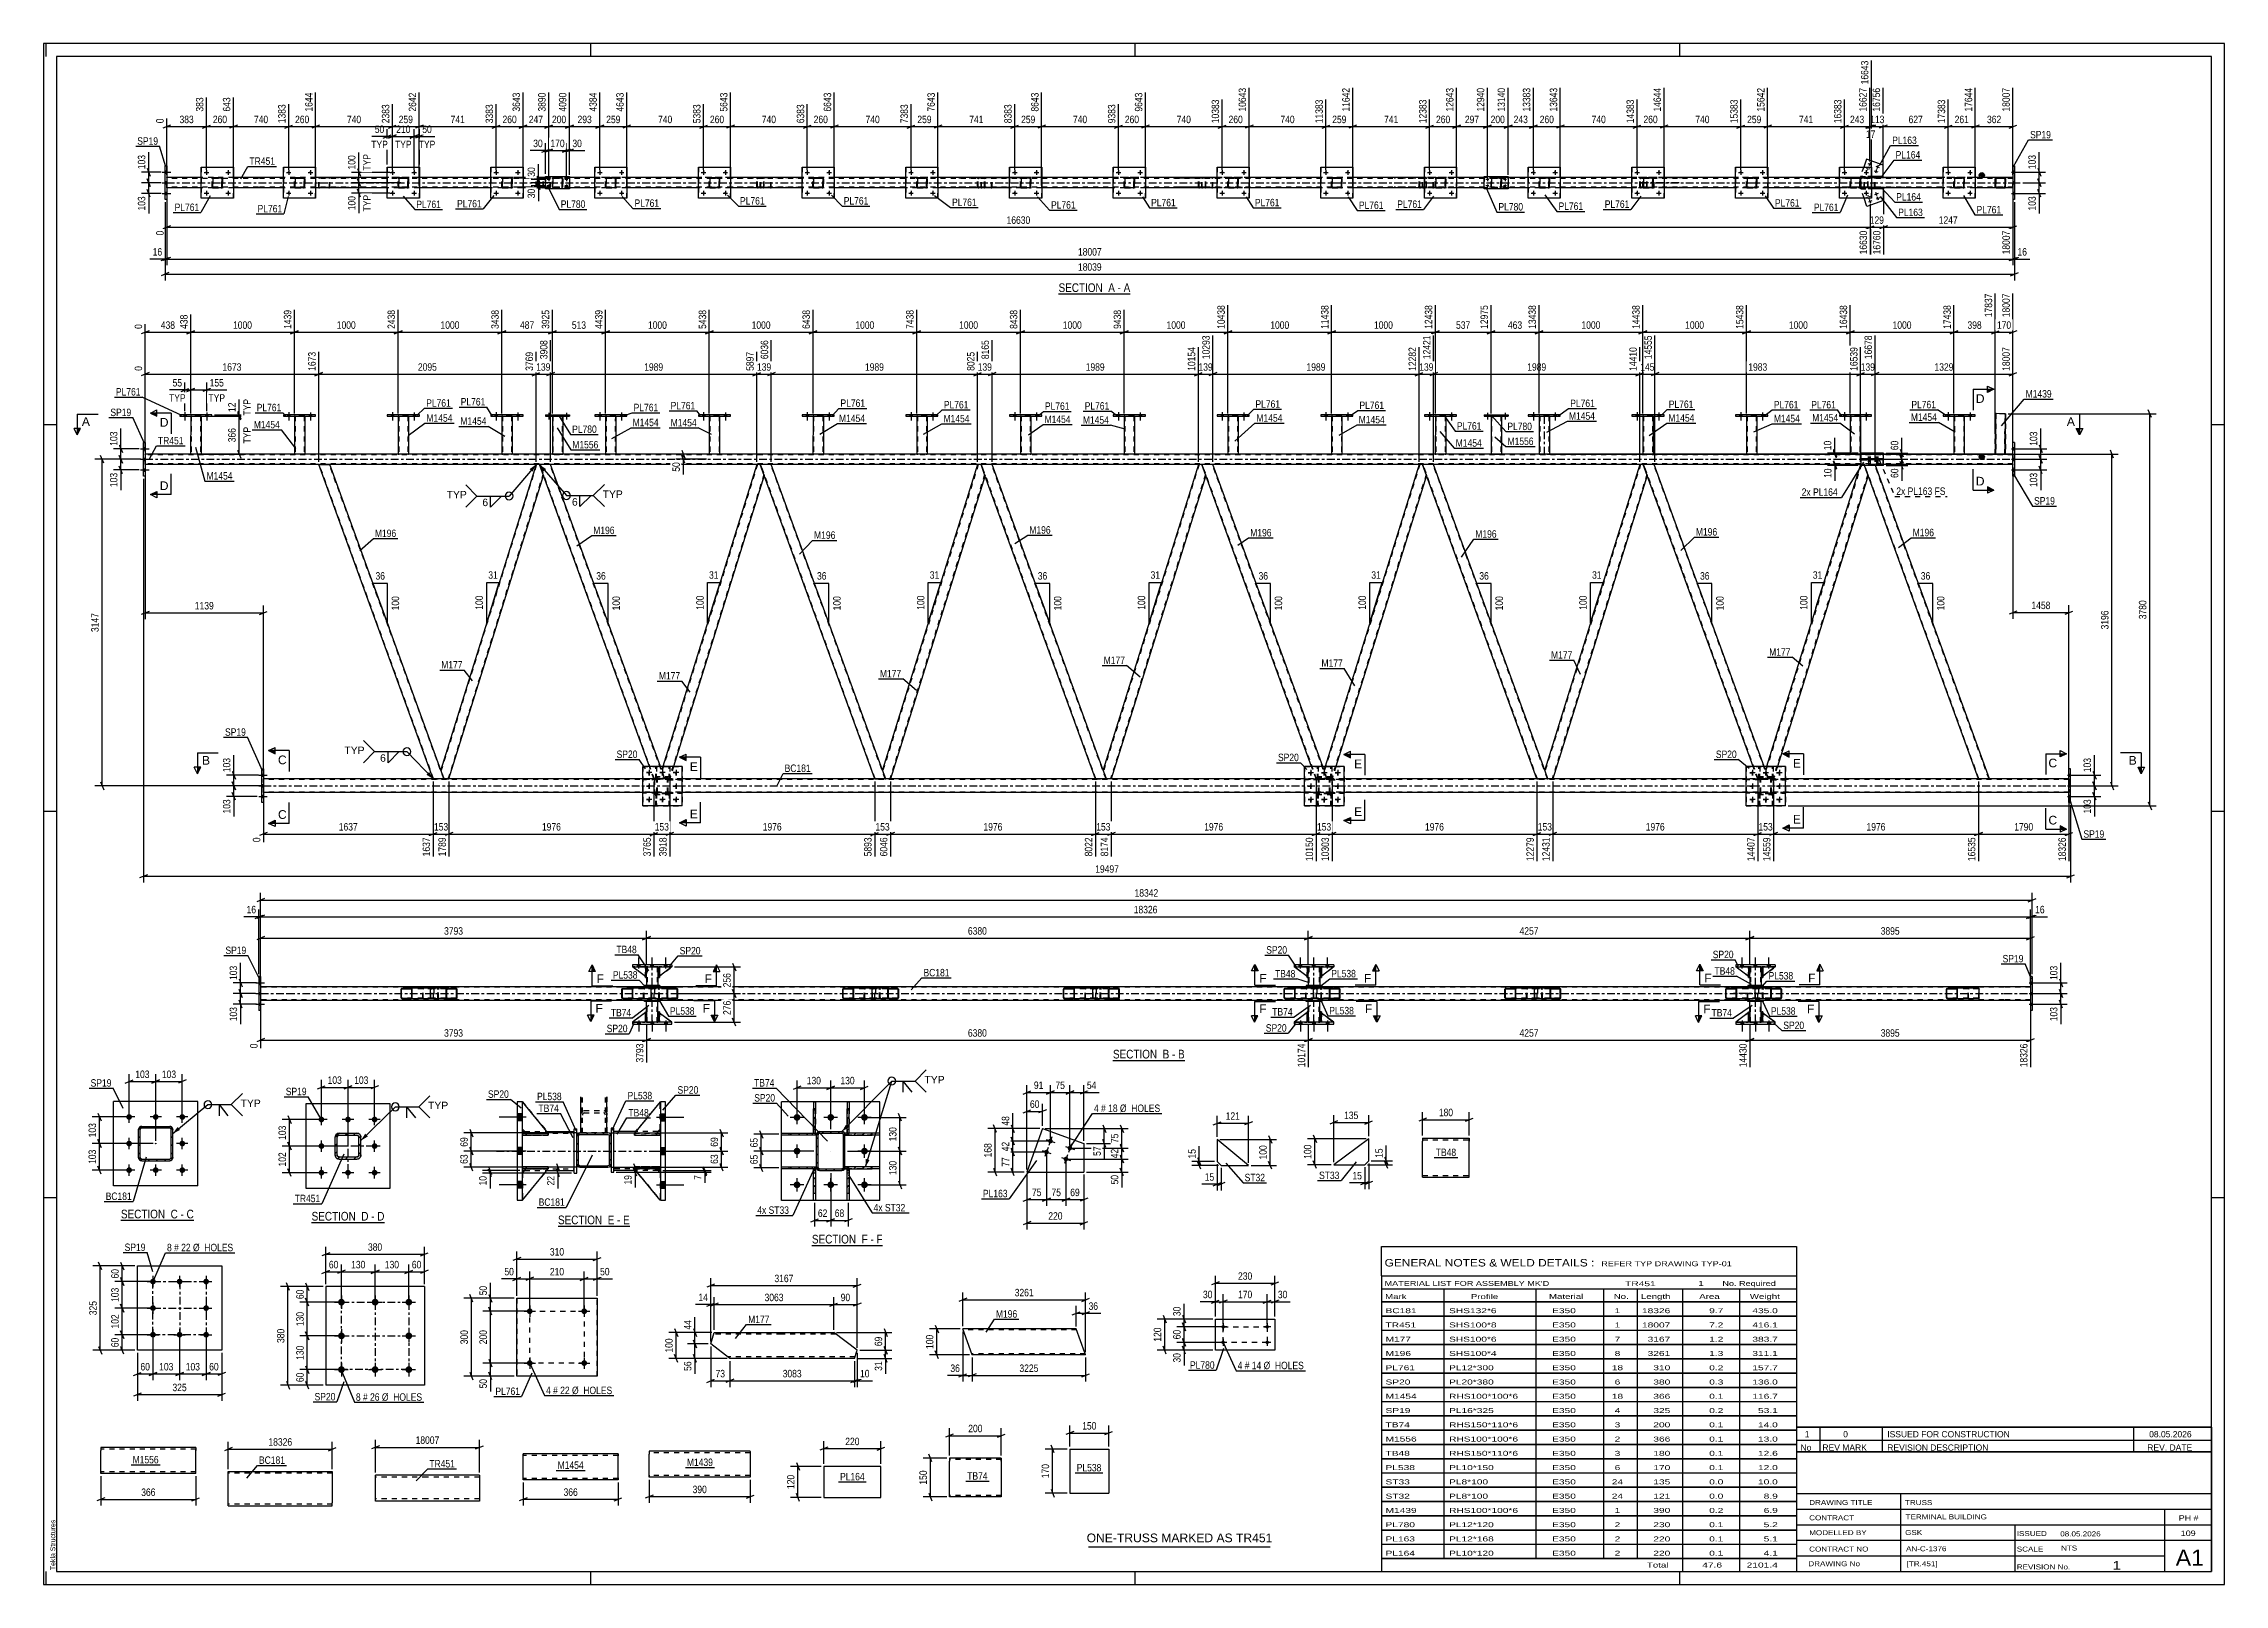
# Paper-space layout 'Layout1' of a CAD drawing. Header units: millimetres. Extents: x 0 to 841, y 0 to 594.
# The model-space entities are those that its viewports show. They can reach past a viewport. Long polylines and large blocks are cut down to what shows.
import ezdxf

# ---------------------------------------------------------------- set-up
doc = ezdxf.new("R2010")
doc.units = ezdxf.units.MM
doc.linetypes.add('DXK_LINE_DOT2', pattern=[3.9198, 1.9599, -1.9599])
doc.linetypes.add('DXK_LINE_DOT3', pattern=[5.9187, 2.979, -0.9799, 0.9799, -0.9799])
doc.layers.add('Viewport layer', color=7, linetype='Continuous', plot=False)
doc.styles.add('Arial', font='ARIAL.TTF', dxfattribs={"height": 0.2})
doc.styles.add('Arial Narrow', font='ARIALN.TTF', dxfattribs={"height": 0.2})

# ---------------------------------------------------------------- blocks, each defined once
blk = doc.blocks.new('Unknown-318889158-18 - 7507')
at = {"color": 6, "linetype": 'Continuous'}
blk.add_line((103.36, 139.51), (131.43, 139.51), dxfattribs=at)
at = {"color": 0, "linetype": 'Continuous'}
blk.add_wipeout([(121.46, 140.26), (121.46, 143.76), (103.36, 143.76), (103.36, 140.26)], dxfattribs=at)
blk.add_wipeout([(125.28, 140.26), (125.28, 143.76), (122.51, 143.76), (122.51, 140.26)], dxfattribs=at)
at = {"color": 7, "linetype": 'Continuous', "style": 'Arial Narrow'}
blk.add_text('SECTION ', height=3.34, dxfattribs=at).set_placement((103.36, 140.26))
at = {"color": 0, "linetype": 'Continuous'}
blk.add_wipeout([(127.61, 140.26), (127.61, 143.76), (126.33, 143.76), (126.33, 140.26)], dxfattribs=at)
blk.add_wipeout([(131.43, 140.26), (131.43, 143.76), (128.66, 143.76), (128.66, 140.26)], dxfattribs=at)
at = {"color": 7, "linetype": 'Continuous', "style": 'Arial Narrow'}
for s, p in [('D', (122.51, 140.26)), ('D', (128.66, 140.26)), ('-', (126.33, 140.26))]:
    blk.add_text(s, height=3.34, dxfattribs=at).set_placement(p)
blk = doc.blocks.new('Unknown-318889158-1133')
at = {"color": 5, "linetype": 'Continuous'}
for p, q in [((841, 594), (0, 594)), ((0, 594), (0, 0)), ((1, 589), (1, 594)), ((836, 589), (5, 589)), ((5, 589), (5, 5)), ((211, 589), (211, 594)), ((421, 589), (421, 594)), ((631, 589), (631, 594)), ((836, 5), (836, 589)), ((841, 0), (841, 594)), ((5, 447), (0, 447)), ((841, 447), (836, 447)), ((5, 298), (0, 298)), ((841, 298), (836, 298)), ((5, 149), (0, 149)), ((841, 149), (836, 149)), ((0, 0), (841, 0)), ((1, 0), (1, 5)), ((5, 5), (836, 5)), ((211, 0), (211, 5)), ((421, 0), (421, 5)), ((631, 0), (631, 5))]:
    blk.add_line(p, q, dxfattribs=at)
at = {"color": 174, "linetype": 'Continuous', "style": 'Arial'}
blk.add_text('Tekla Structures', height=1.9102, rotation=90, dxfattribs=at).set_placement((4.5, 5.5))
blk = doc.blocks.new('Unknown-318889158-11 - 5006')
at = {"color": 6, "linetype": 'Continuous'}
blk.add_line((391.42, 497.49), (419.07, 497.49), dxfattribs=at)
at = {"color": 0, "linetype": 'Continuous'}
blk.add_wipeout([(409.53, 498.24), (409.53, 501.74), (391.42, 501.74), (391.42, 498.24)], dxfattribs=at)
blk.add_wipeout([(413.14, 498.24), (413.14, 501.74), (410.58, 501.74), (410.58, 498.24)], dxfattribs=at)
at = {"color": 7, "linetype": 'Continuous', "style": 'Arial Narrow'}
blk.add_text('SECTION ', height=3.34, dxfattribs=at).set_placement((391.42, 498.24))
at = {"color": 0, "linetype": 'Continuous'}
blk.add_wipeout([(415.46, 498.24), (415.46, 501.74), (414.19, 501.74), (414.19, 498.24)], dxfattribs=at)
blk.add_wipeout([(419.07, 498.24), (419.07, 501.74), (416.51, 501.74), (416.51, 498.24)], dxfattribs=at)
at = {"color": 7, "linetype": 'Continuous', "style": 'Arial Narrow'}
for s, p in [('A', (410.58, 498.24)), ('-', (414.19, 498.24)), ('A', (416.51, 498.24))]:
    blk.add_text(s, height=3.34, dxfattribs=at).set_placement(p)
blk = doc.blocks.new('Unknown-318889158-12 - 2549')
at = {"color": 6, "linetype": 'Continuous'}
blk.add_line((412.4, 202.01), (440.04, 202.01), dxfattribs=at)
at = {"color": 0, "linetype": 'Continuous'}
blk.add_wipeout([(430.51, 202.76), (430.51, 206.26), (412.4, 206.26), (412.4, 202.76)], dxfattribs=at)
blk.add_wipeout([(434.11, 202.76), (434.11, 206.26), (431.56, 206.26), (431.56, 202.76)], dxfattribs=at)
at = {"color": 7, "linetype": 'Continuous', "style": 'Arial Narrow'}
blk.add_text('SECTION ', height=3.34, dxfattribs=at).set_placement((412.4, 202.76))
at = {"color": 0, "linetype": 'Continuous'}
blk.add_wipeout([(436.44, 202.76), (436.44, 206.26), (435.16, 206.26), (435.16, 202.76)], dxfattribs=at)
blk.add_wipeout([(440.04, 202.76), (440.04, 206.26), (437.49, 206.26), (437.49, 202.76)], dxfattribs=at)
at = {"color": 7, "linetype": 'Continuous', "style": 'Arial Narrow'}
for s, p in [('B', (431.56, 202.76)), ('-', (435.16, 202.76)), ('B', (437.49, 202.76))]:
    blk.add_text(s, height=3.34, dxfattribs=at).set_placement(p)
blk = doc.blocks.new('Unknown-318889158-13 - 6465')
at = {"color": 6, "linetype": 'Continuous'}
blk.add_line((29.83, 140.35), (57.9, 140.35), dxfattribs=at)
at = {"color": 0, "linetype": 'Continuous'}
blk.add_wipeout([(47.94, 141.1), (47.94, 144.6), (29.83, 144.6), (29.83, 141.1)], dxfattribs=at)
blk.add_wipeout([(51.76, 141.1), (51.76, 144.6), (48.99, 144.6), (48.99, 141.1)], dxfattribs=at)
at = {"color": 7, "linetype": 'Continuous', "style": 'Arial Narrow'}
blk.add_text('SECTION ', height=3.34, dxfattribs=at).set_placement((29.83, 141.1))
at = {"color": 0, "linetype": 'Continuous'}
blk.add_wipeout([(54.08, 141.1), (54.08, 144.6), (52.81, 144.6), (52.81, 141.1)], dxfattribs=at)
blk.add_wipeout([(57.9, 141.1), (57.9, 144.6), (55.13, 144.6), (55.13, 141.1)], dxfattribs=at)
at = {"color": 7, "linetype": 'Continuous', "style": 'Arial Narrow'}
for s, p in [('C', (48.99, 141.1)), ('C', (55.13, 141.1)), ('-', (52.81, 141.1))]:
    blk.add_text(s, height=3.34, dxfattribs=at).set_placement(p)
blk = doc.blocks.new('Unknown-318889158-16 - 6736')
at = {"color": 6, "linetype": 'Continuous'}
blk.add_line((198.38, 138.09), (226.02, 138.09), dxfattribs=at)
at = {"color": 0, "linetype": 'Continuous'}
blk.add_wipeout([(216.49, 138.84), (216.49, 142.34), (198.38, 142.34), (198.38, 138.84)], dxfattribs=at)
blk.add_wipeout([(220.09, 138.84), (220.09, 142.34), (217.54, 142.34), (217.54, 138.84)], dxfattribs=at)
at = {"color": 7, "linetype": 'Continuous', "style": 'Arial Narrow'}
blk.add_text('SECTION ', height=3.34, dxfattribs=at).set_placement((198.38, 138.84))
at = {"color": 0, "linetype": 'Continuous'}
blk.add_wipeout([(222.42, 138.84), (222.42, 142.34), (221.14, 142.34), (221.14, 138.84)], dxfattribs=at)
blk.add_wipeout([(226.02, 138.84), (226.02, 142.34), (223.47, 142.34), (223.47, 138.84)], dxfattribs=at)
at = {"color": 7, "linetype": 'Continuous', "style": 'Arial Narrow'}
for s, p in [('E', (217.54, 138.84)), ('-', (221.14, 138.84)), ('E', (223.47, 138.84))]:
    blk.add_text(s, height=3.34, dxfattribs=at).set_placement(p)
blk = doc.blocks.new('Unknown-318889158-17 - 6079')
at = {"color": 6, "linetype": 'Continuous'}
blk.add_line((296.3, 130.67), (323.52, 130.67), dxfattribs=at)
at = {"color": 0, "linetype": 'Continuous'}
blk.add_wipeout([(314.41, 131.42), (314.41, 134.92), (296.3, 134.92), (296.3, 131.42)], dxfattribs=at)
blk.add_wipeout([(317.8, 131.42), (317.8, 134.92), (315.46, 134.92), (315.46, 131.42)], dxfattribs=at)
at = {"color": 7, "linetype": 'Continuous', "style": 'Arial Narrow'}
blk.add_text('SECTION ', height=3.34, dxfattribs=at).set_placement((296.3, 131.42))
at = {"color": 0, "linetype": 'Continuous'}
blk.add_wipeout([(320.13, 131.42), (320.13, 134.92), (318.85, 134.92), (318.85, 131.42)], dxfattribs=at)
blk.add_wipeout([(323.52, 131.42), (323.52, 134.92), (321.18, 134.92), (321.18, 131.42)], dxfattribs=at)
at = {"color": 7, "linetype": 'Continuous', "style": 'Arial Narrow'}
for s, p in [('F', (315.46, 131.42)), ('F', (321.18, 131.42)), ('-', (318.85, 131.42))]:
    blk.add_text(s, height=3.34, dxfattribs=at).set_placement(p)
blk = doc.blocks.new('Bolt-318889158-1889 - 1855')
at = {"linetype": 'Continuous'}
for points in [[(114.84, 110.1, -1), (114.84, 107.5, -1)], [(127.84, 110.1, -1), (127.84, 107.5, -1)], [(140.84, 110.1, -1), (140.84, 107.5, -1)], [(114.84, 97.1, -1), (114.84, 94.5, -1)], [(140.84, 97.1, -1), (140.84, 94.5, -1)], [(114.84, 84.1, -1), (114.84, 81.5, -1)], [(127.84, 84.1, -1), (127.84, 81.5, -1)], [(140.84, 84.1, -1), (140.84, 81.5, -1)]]:
    blk.add_hatch(color=1, dxfattribs=at).paths.add_polyline_path(points)
at = {"color": 1, "linetype": 'Continuous'}
for p, q in [((114.84, 111.4), (114.84, 106.2)), ((127.84, 111.4), (127.84, 106.2)), ((140.84, 111.4), (140.84, 106.2)), ((112.24, 108.8), (117.44, 108.8)), ((125.24, 108.8), (130.44, 108.8)), ((138.24, 108.8), (143.44, 108.8)), ((112.24, 95.8), (117.44, 95.8)), ((114.84, 98.4), (114.84, 93.2)), ((138.24, 95.8), (143.44, 95.8)), ((140.84, 98.4), (140.84, 93.2)), ((114.84, 85.4), (114.84, 80.2)), ((127.84, 85.4), (127.84, 80.2)), ((140.84, 85.4), (140.84, 80.2)), ((112.24, 82.8), (117.44, 82.8)), ((125.24, 82.8), (130.44, 82.8)), ((138.24, 82.8), (143.44, 82.8))]:
    blk.add_line(p, q, dxfattribs=at)
blk = doc.blocks.new('Part-318889158-1904 - 1855')
at = {"color": 2, "linetype": 'Continuous'}
for p, q in [((108.84, 114.8), (108.84, 76.8)), ((146.84, 114.8), (108.84, 114.8)), ((146.84, 114.8), (146.84, 76.8)), ((146.84, 76.8), (108.84, 76.8))]:
    blk.add_line(p, q, dxfattribs=at)
blk = doc.blocks.new('Part-318889158-7677 - 7507')
at = {"linetype": 'Continuous'}
h = blk.add_hatch(dxfattribs=at)
h.set_pattern_fill('', scale=0.7, style=0, pattern_type=0)
h.set_pattern_definition([(45, (113.991, 173.9688), (-1.57154, 1.57154), [])])
h.paths.add_polyline_path([(120.79, 173.97), (113.99, 173.97), (113.38, 173.85), (112.86, 173.5), (112.51, 172.98), (112.39, 172.37), (112.39, 165.57), (112.51, 164.96), (112.86, 164.44), (113.38, 164.09), (113.99, 163.97), (120.79, 163.97), (121.4, 164.09), (121.92, 164.44), (122.27, 164.96), (122.39, 165.57), (122.39, 172.37), (122.27, 172.98), (121.92, 173.5), (121.4, 173.85)])
h.paths.add_polyline_path([(121.53, 172.67), (121.59, 172.37), (121.59, 165.57), (121.53, 165.26), (121.36, 165), (121.1, 164.83), (120.79, 164.77), (113.99, 164.77), (113.68, 164.83), (113.43, 165), (113.25, 165.26), (113.19, 165.57), (113.19, 172.37), (113.25, 172.67), (113.43, 172.93), (113.68, 173.11), (113.99, 173.17), (120.79, 173.17), (121.1, 173.11), (121.36, 172.93)])
at = {"color": 7, "linetype": 'DXK_LINE_DOT3'}
for p, q in [((117.39, 158.97), (117.39, 178.97)), ((127.39, 168.97), (107.39, 168.97))]:
    blk.add_line(p, q, dxfattribs=at)
at = {"color": 7, "linetype": 'DXK_LINE_DOT2'}
for p, q in [((112.39, 172.37), (112.51, 172.98)), ((112.39, 165.57), (112.39, 172.37)), ((113.25, 172.67), (113.19, 172.37)), ((113.19, 165.57), (113.19, 172.37)), ((113.38, 173.85), (113.99, 173.97)), ((113.99, 173.17), (113.68, 173.11)), ((113.99, 173.97), (120.79, 173.97)), ((113.99, 173.17), (120.79, 173.17)), ((120.79, 173.97), (121.4, 173.85)), ((121.1, 173.11), (120.79, 173.17)), ((121.59, 172.37), (121.53, 172.67)), ((121.59, 165.57), (121.59, 172.37)), ((122.27, 172.98), (122.39, 172.37)), ((122.39, 165.57), (122.39, 172.37)), ((112.51, 164.96), (112.39, 165.57)), ((113.19, 165.57), (113.25, 165.26)), ((113.99, 163.97), (113.38, 164.09)), ((113.68, 164.83), (113.99, 164.77)), ((113.99, 164.77), (120.79, 164.77)), ((113.99, 163.97), (120.79, 163.97)), ((120.79, 164.77), (121.1, 164.83)), ((121.4, 164.09), (120.79, 163.97)), ((121.53, 165.26), (121.59, 165.57)), ((122.39, 165.57), (122.27, 164.96))]:
    blk.add_line(p, q, dxfattribs=at)
at = {"color": 2, "linetype": 'Continuous'}
for p, q in [((112.51, 172.98), (112.39, 172.37)), ((112.39, 165.57), (112.39, 172.37)), ((113.19, 172.37), (113.25, 172.67)), ((113.19, 165.57), (113.19, 172.37)), ((113.99, 173.97), (113.38, 173.85)), ((113.68, 173.11), (113.99, 173.17)), ((113.99, 173.97), (120.79, 173.97)), ((113.99, 173.17), (120.79, 173.17)), ((121.4, 173.85), (120.79, 173.97)), ((120.79, 173.17), (121.1, 173.11)), ((121.53, 172.67), (121.59, 172.37)), ((121.59, 165.57), (121.59, 172.37)), ((122.39, 172.37), (122.27, 172.98)), ((122.39, 165.57), (122.39, 172.37)), ((112.39, 165.57), (112.51, 164.96)), ((113.25, 165.26), (113.19, 165.57)), ((113.38, 164.09), (113.99, 163.97)), ((113.99, 164.77), (113.68, 164.83)), ((113.99, 164.77), (120.79, 164.77)), ((113.99, 163.97), (120.79, 163.97)), ((121.1, 164.83), (120.79, 164.77)), ((120.79, 163.97), (121.4, 164.09)), ((121.59, 165.57), (121.53, 165.26)), ((122.27, 164.96), (122.39, 165.57))]:
    blk.add_line(p, q, dxfattribs=at)
at = {"color": 7, "linetype": 'DXK_LINE_DOT2'}
for centre, radius, start, end in [((113.99, 172.37), 1.6, 112.5, 157.5), ((113.99, 172.37), 0.8, 112.5, 157.5), ((120.79, 172.37), 0.8, 22.5, 67.5), ((120.79, 172.37), 1.6, 22.5, 67.5), ((113.99, 165.57), 1.6, 202.5, 247.5), ((113.99, 165.57), 0.8, 202.5, 247.5), ((120.79, 165.57), 0.8, 292.5, 337.5), ((120.79, 165.57), 1.6, 292.5, 337.5)]:
    blk.add_arc(centre, radius, start, end, dxfattribs=at)
at = {"color": 2, "linetype": 'Continuous'}
for centre, radius, start, end in [((113.99, 172.37), 1.6, 112.5, 157.5), ((113.99, 172.37), 0.8, 112.5, 157.5), ((120.79, 172.37), 0.8, 22.5, 67.5), ((120.79, 172.37), 1.6, 22.5, 67.5), ((113.99, 165.57), 1.6, 202.5, 247.5), ((113.99, 165.57), 0.8, 202.5, 247.5), ((120.79, 165.57), 0.8, 292.5, 337.5), ((120.79, 165.57), 1.6, 292.5, 337.5)]:
    blk.add_arc(centre, radius, start, end, dxfattribs=at)
blk = doc.blocks.new('Bolt-318889158-7578 - 7507')
at = {"linetype": 'Continuous'}
for points in [[(107.14, 178.12, -1), (107.14, 180.32, -1)], [(117.39, 178.12, -1), (117.39, 180.32, -1)], [(127.64, 178.12, -1), (127.64, 180.32, -1)], [(107.14, 167.87, -1), (107.14, 170.07, -1)], [(127.64, 167.87, -1), (127.64, 170.07, -1)], [(107.14, 157.62, -1), (107.14, 159.82, -1)], [(117.39, 157.62, -1), (117.39, 159.82, -1)], [(127.64, 157.62, -1), (127.64, 159.82, -1)]]:
    blk.add_hatch(color=1, dxfattribs=at).paths.add_polyline_path(points)
at = {"color": 1, "linetype": 'Continuous'}
for p, q in [((109.34, 179.22), (104.94, 179.22)), ((107.14, 177.02), (107.14, 181.42)), ((119.59, 179.22), (115.19, 179.22)), ((117.39, 177.02), (117.39, 181.42)), ((129.84, 179.22), (125.44, 179.22)), ((127.64, 177.02), (127.64, 181.42)), ((109.34, 168.97), (104.94, 168.97)), ((107.14, 166.77), (107.14, 171.17)), ((129.84, 168.97), (125.44, 168.97)), ((127.64, 166.77), (127.64, 171.17)), ((107.14, 156.52), (107.14, 160.92)), ((117.39, 156.52), (117.39, 160.92)), ((127.64, 156.52), (127.64, 160.92)), ((109.34, 158.72), (104.94, 158.72)), ((119.59, 158.72), (115.19, 158.72)), ((129.84, 158.72), (125.44, 158.72))]:
    blk.add_line(p, q, dxfattribs=at)
blk = doc.blocks.new('Part-318889158-7592 - 7507')
at = {"color": 2, "linetype": 'Continuous'}
for p, q in [((133.64, 185.22), (101.14, 185.22)), ((101.14, 185.22), (101.14, 152.72)), ((133.64, 152.72), (133.64, 185.22)), ((101.14, 152.72), (133.64, 152.72))]:
    blk.add_line(p, q, dxfattribs=at)
blk = doc.blocks.new('Bolt-318889158-5167 - 5006')
at = {"linetype": 'Continuous'}
for points in [[(734.07, 544.36), (734.08, 544.45), (734.11, 544.54), (734.16, 544.62), (734.22, 544.69), (734.29, 544.74), (734.38, 544.78), (734.47, 544.8), (734.56, 544.8), (734.65, 544.78), (734.73, 544.74), (734.81, 544.69), (734.87, 544.62), (734.91, 544.54), (734.94, 544.45), (734.95, 544.36), (734.94, 544.27), (734.91, 544.18), (734.87, 544.1), (734.81, 544.03), (734.73, 543.98), (734.65, 543.94), (734.56, 543.92), (734.47, 543.92), (734.38, 543.94), (734.29, 543.98), (734.22, 544.03), (734.16, 544.1), (734.11, 544.18), (734.08, 544.27)], [(742.47, 544.36), (742.48, 544.45), (742.51, 544.54), (742.56, 544.62), (742.62, 544.69), (742.69, 544.74), (742.78, 544.78), (742.87, 544.8), (742.96, 544.8), (743.05, 544.78), (743.13, 544.74), (743.21, 544.69), (743.27, 544.62), (743.31, 544.54), (743.34, 544.45), (743.35, 544.36), (743.34, 544.27), (743.31, 544.18), (743.27, 544.1), (743.21, 544.03), (743.13, 543.98), (743.05, 543.94), (742.96, 543.92), (742.87, 543.92), (742.78, 543.94), (742.69, 543.98), (742.62, 544.03), (742.56, 544.1), (742.51, 544.18), (742.48, 544.27)]]:
    blk.add_hatch(color=1, dxfattribs=at).paths.add_polyline_path(points)
at = {"color": 1, "linetype": 'Continuous'}
for p, q in [((733.63, 544.36), (735.39, 544.36)), ((734.51, 545.24), (734.51, 543.48)), ((742.03, 544.36), (743.79, 544.36)), ((742.91, 545.24), (742.91, 543.48))]:
    blk.add_line(p, q, dxfattribs=at)
blk = doc.blocks.new('Part-318889158-5245 - 5006')
at = {"color": 7, "linetype": 'DXK_LINE_DOT2'}
for p, q in [((616.71, 541.88), (616.74, 542.06)), ((616.75, 542.06), (616.71, 541.88)), ((616.71, 538.84), (616.71, 541.88)), ((616.71, 541.88), (616.71, 541.88)), ((616.71, 538.84), (616.71, 541.88)), ((616.71, 538.84), (616.71, 538.84)), ((616.74, 538.66), (616.71, 538.84)), ((616.71, 538.84), (616.75, 538.66)), ((616.95, 541.88), (616.97, 541.97)), ((616.97, 541.97), (616.95, 541.88)), ((616.95, 538.84), (616.95, 541.88)), ((616.95, 541.88), (616.95, 541.88)), ((616.95, 541.88), (616.95, 538.84)), ((616.95, 538.84), (616.95, 538.84)), ((616.97, 538.75), (616.95, 538.84)), ((616.95, 538.84), (616.97, 538.75)), ((616.97, 541.97), (617.02, 542.05)), ((617.02, 542.05), (616.97, 541.97)), ((617.02, 538.67), (616.97, 538.75)), ((616.97, 538.75), (617.02, 538.67)), ((617, 542.32), (617.19, 542.36)), ((617, 538.4), (617.01, 538.4)), ((617.19, 538.36), (617, 538.4)), ((617.19, 542.36), (617.01, 542.32)), ((617.01, 538.4), (617.19, 538.36)), ((617.02, 542.05), (617.1, 542.1)), ((617.1, 542.1), (617.02, 542.05)), ((617.1, 538.62), (617.02, 538.67)), ((617.02, 538.67), (617.1, 538.62)), ((617.1, 542.1), (617.19, 542.12)), ((617.19, 542.12), (617.1, 542.1)), ((617.19, 538.6), (617.1, 538.62)), ((617.1, 538.62), (617.19, 538.6)), ((617.19, 542.36), (620.23, 542.36)), ((617.19, 542.36), (617.19, 542.36)), ((617.19, 542.36), (620.23, 542.36)), ((617.19, 542.12), (620.23, 542.12)), ((617.19, 542.12), (617.19, 542.12)), ((620.23, 542.12), (617.19, 542.12)), ((617.19, 538.6), (620.23, 538.6)), ((617.19, 538.6), (617.19, 538.6)), ((617.19, 538.6), (620.23, 538.6)), ((617.19, 538.36), (620.23, 538.36)), ((617.19, 538.36), (617.19, 538.36)), ((617.19, 538.36), (620.23, 538.36)), ((620.23, 542.36), (620.23, 542.36)), ((620.23, 542.36), (620.41, 542.32)), ((620.42, 542.32), (620.23, 542.36)), ((620.23, 542.12), (620.23, 542.12)), ((620.23, 542.12), (620.32, 542.1)), ((620.32, 542.1), (620.23, 542.12)), ((620.32, 538.62), (620.23, 538.6)), ((620.23, 538.6), (620.32, 538.62)), ((620.23, 538.6), (620.23, 538.6)), ((620.41, 538.4), (620.23, 538.36)), ((620.23, 538.36), (620.42, 538.4)), ((620.23, 538.36), (620.23, 538.36)), ((620.32, 542.1), (620.32, 542.1)), ((620.32, 542.1), (620.4, 542.05)), ((620.4, 542.05), (620.32, 542.1)), ((620.4, 538.67), (620.32, 538.62)), ((620.32, 538.62), (620.4, 538.67)), ((620.4, 542.05), (620.45, 541.97)), ((620.45, 541.97), (620.4, 542.05)), ((620.45, 538.75), (620.4, 538.67)), ((620.4, 538.67), (620.45, 538.75)), ((620.45, 541.97), (620.47, 541.88)), ((620.47, 541.88), (620.45, 541.97)), ((620.47, 538.84), (620.45, 538.75)), ((620.45, 538.75), (620.47, 538.84)), ((620.47, 538.84), (620.47, 541.88)), ((620.47, 541.88), (620.47, 541.88)), ((620.47, 541.88), (620.47, 538.84)), ((620.47, 538.84), (620.47, 538.84)), ((620.67, 542.06), (620.71, 541.88)), ((620.71, 538.84), (620.67, 538.66)), ((620.71, 541.88), (620.68, 542.06)), ((620.68, 538.66), (620.71, 538.84)), ((620.71, 538.84), (620.71, 541.88)), ((620.71, 541.88), (620.71, 541.88)), ((620.71, 541.88), (620.71, 538.84)), ((620.71, 538.84), (620.71, 538.84))]:
    blk.add_line(p, q, dxfattribs=at)
at = {"color": 7, "linetype": 'DXK_LINE_DOT3'}
blk.add_line((618.72, 540.36), (618.7, 540.36), dxfattribs=at)
at = {"color": 7, "linetype": 'DXK_LINE_DOT2'}
for centre, start, end in [((617.19, 541.88), 112.5, 157.5), ((617.19, 538.84), 202.49999, 247.49999), ((617.19, 541.88), 112.5, 157.5), ((617.19, 538.84), 202.49999, 247.49999), ((620.23, 541.88), 22.49999, 67.49999), ((620.23, 538.84), 292.5, 337.5), ((620.23, 541.88), 22.49999, 67.49999), ((620.23, 538.84), 292.5, 337.5)]:
    blk.add_arc(centre, 0.48, start, end, dxfattribs=at)
blk = doc.blocks.new('Part-318889158-5008 - 5006')
at = {"color": 7, "linetype": 'DXK_LINE_DOT2'}
for p, q in [((531.8, 542.16), (531.77, 542.04)), ((531.77, 538.68), (531.77, 542.04)), ((531.77, 538.68), (531.8, 538.56)), ((531.94, 542.04), (531.95, 542.1)), ((531.94, 538.68), (531.94, 542.04)), ((531.95, 538.62), (531.94, 538.68)), ((531.95, 542.1), (531.99, 542.15)), ((531.99, 538.57), (531.95, 538.62)), ((532.11, 542.36), (531.98, 542.34)), ((531.98, 538.38), (532.11, 538.36)), ((531.99, 542.15), (532.05, 542.19)), ((531.99, 538.57), (532.02, 538.55)), ((532.02, 538.55), (532.05, 538.53)), ((532.05, 542.19), (532.11, 542.2)), ((532.05, 538.53), (532.11, 538.52)), ((547.44, 542.36), (532.11, 542.36)), ((547.44, 542.2), (532.11, 542.2)), ((547.44, 538.52), (532.11, 538.52)), ((547.44, 538.36), (532.11, 538.36)), ((535.82, 542.34), (535.69, 542.36)), ((535.69, 542.2), (535.75, 542.19)), ((535.75, 538.53), (535.69, 538.52)), ((535.69, 538.36), (535.82, 538.38)), ((535.75, 542.19), (535.81, 542.15)), ((535.81, 538.57), (535.75, 538.53)), ((535.81, 542.15), (535.84, 542.1)), ((535.84, 538.62), (535.81, 538.57)), ((535.84, 542.1), (535.86, 542.04)), ((535.86, 538.68), (535.84, 538.62)), ((535.86, 538.68), (535.86, 542.04)), ((536.03, 542.04), (536, 542.16)), ((536, 538.56), (536.03, 538.68)), ((536.03, 538.68), (536.03, 542.04))]:
    blk.add_line(p, q, dxfattribs=at)
for centre, start, end in [((532.1, 542.03), 110.75832, 155.68004), ((532.1, 538.69), 204.31996, 249.24168), ((535.7, 542.03), 24.31996, 69.24168), ((535.7, 538.69), 290.75832, 335.68004)]:
    blk.add_arc(centre, 0.331, start, end, dxfattribs=at)
blk = doc.blocks.new('Part-318889158-5009 - 5006')
at = {"color": 7, "linetype": 'DXK_LINE_DOT3'}
blk.add_line((630.79, 540.36), (615.61, 540.36), dxfattribs=at)
at = {"color": 7, "linetype": 'DXK_LINE_DOT2'}
for p, q in [((616.93, 542.16), (616.9, 542.04)), ((616.9, 538.68), (616.9, 542.04)), ((616.9, 538.68), (616.93, 538.56)), ((617.08, 542.04), (617.09, 542.1)), ((617.08, 538.68), (617.08, 542.04)), ((617.09, 538.62), (617.08, 538.68)), ((617.09, 542.1), (617.12, 542.15)), ((617.12, 538.57), (617.09, 538.62)), ((617.25, 542.36), (617.12, 542.34)), ((617.12, 542.15), (617.18, 542.19)), ((617.18, 538.53), (617.12, 538.57)), ((617.12, 538.38), (617.25, 538.36)), ((617.18, 542.19), (617.25, 542.2)), ((617.25, 538.52), (617.18, 538.53)), ((632.57, 542.36), (617.25, 542.36)), ((632.57, 542.2), (617.25, 542.2)), ((632.57, 538.52), (617.25, 538.52)), ((632.57, 538.36), (617.25, 538.36)), ((620.95, 542.34), (620.82, 542.36)), ((620.82, 542.2), (620.89, 542.19)), ((620.89, 538.53), (620.82, 538.52)), ((620.82, 538.36), (620.95, 538.38)), ((620.89, 542.19), (620.94, 542.15)), ((620.94, 538.57), (620.89, 538.53)), ((620.94, 542.15), (620.98, 542.1)), ((620.98, 538.62), (620.94, 538.57)), ((620.98, 542.1), (620.99, 542.04)), ((620.99, 538.68), (620.98, 538.62)), ((620.99, 538.68), (620.99, 542.04)), ((621.16, 542.04), (621.14, 542.16)), ((621.14, 538.56), (621.16, 538.68)), ((621.16, 538.68), (621.16, 542.04))]:
    blk.add_line(p, q, dxfattribs=at)
for centre, start, end in [((617.23, 542.03), 110.75832, 155.68004), ((617.23, 538.69), 204.31996, 249.24168), ((620.83, 542.03), 24.31996, 69.24168), ((620.83, 538.69), 290.75832, 335.68004)]:
    blk.add_arc(centre, 0.331, start, end, dxfattribs=at)
blk = doc.blocks.new('Part-318889158-5034 - 5006')
at = {"color": 2, "linetype": 'Continuous'}
for p, q in [((46.84, 546.86), (47.48, 546.86)), ((46.84, 533.86), (46.84, 546.86)), ((47.48, 546.86), (47.48, 533.86)), ((47.48, 533.86), (46.84, 533.86))]:
    blk.add_line(p, q, dxfattribs=at)
blk = doc.blocks.new('Part-318889158-5026 - 5006')
at = {"color": 7, "linetype": 'DXK_LINE_DOT2'}
for p, q in [((446.66, 542.16), (446.64, 542.04)), ((446.64, 538.68), (446.64, 542.04)), ((446.64, 538.68), (446.66, 538.56)), ((446.81, 542.04), (446.82, 542.1)), ((446.81, 538.68), (446.81, 542.04)), ((446.82, 538.62), (446.81, 538.68)), ((446.82, 542.1), (446.86, 542.15)), ((446.86, 538.57), (446.82, 538.62)), ((446.98, 542.36), (446.85, 542.34)), ((446.85, 538.38), (446.98, 538.36)), ((446.86, 542.15), (446.91, 542.19)), ((446.86, 538.57), (446.89, 538.55)), ((446.89, 538.55), (446.91, 538.53)), ((446.91, 542.19), (446.98, 542.2)), ((446.91, 538.53), (446.98, 538.52)), ((462.31, 542.36), (446.98, 542.36)), ((462.31, 542.2), (446.98, 542.2)), ((462.31, 538.52), (446.98, 538.52)), ((462.31, 538.36), (446.98, 538.36)), ((450.68, 542.34), (450.55, 542.36)), ((450.55, 542.2), (450.62, 542.19)), ((450.62, 538.53), (450.55, 538.52)), ((450.55, 538.36), (450.68, 538.38)), ((450.62, 542.19), (450.64, 542.17)), ((450.67, 538.57), (450.62, 538.53)), ((450.64, 542.17), (450.67, 542.15)), ((450.67, 542.15), (450.71, 542.1)), ((450.71, 538.62), (450.67, 538.57)), ((450.71, 542.1), (450.72, 542.04)), ((450.72, 538.68), (450.71, 538.62)), ((450.72, 538.68), (450.72, 542.04)), ((450.89, 542.04), (450.87, 542.16)), ((450.87, 538.56), (450.89, 538.68)), ((450.89, 538.68), (450.89, 542.04))]:
    blk.add_line(p, q, dxfattribs=at)
for centre, start, end in [((446.96, 542.03), 110.75832, 155.68004), ((446.96, 538.69), 204.31996, 249.24168), ((450.57, 542.03), 24.31996, 69.24168), ((450.57, 538.69), 290.75832, 335.68004)]:
    blk.add_arc(centre, 0.331, start, end, dxfattribs=at)
blk = doc.blocks.new('Bolt-318889158-5171 - 5006')
at = {"linetype": 'Continuous'}
for points in [[(614.07, 544.36), (614.08, 544.45), (614.11, 544.54), (614.16, 544.62), (614.22, 544.69), (614.29, 544.74), (614.38, 544.78), (614.47, 544.8), (614.56, 544.8), (614.65, 544.78), (614.73, 544.74), (614.81, 544.69), (614.87, 544.62), (614.91, 544.54), (614.94, 544.45), (614.95, 544.36), (614.94, 544.27), (614.91, 544.18), (614.87, 544.1), (614.81, 544.03), (614.73, 543.98), (614.65, 543.94), (614.56, 543.92), (614.47, 543.92), (614.38, 543.94), (614.29, 543.98), (614.22, 544.03), (614.16, 544.1), (614.11, 544.18), (614.08, 544.27)], [(622.47, 544.36), (622.48, 544.45), (622.51, 544.54), (622.56, 544.62), (622.62, 544.69), (622.69, 544.74), (622.78, 544.78), (622.87, 544.8), (622.96, 544.8), (623.05, 544.78), (623.13, 544.74), (623.21, 544.69), (623.27, 544.62), (623.31, 544.54), (623.34, 544.45), (623.35, 544.36), (623.34, 544.27), (623.31, 544.18), (623.27, 544.1), (623.21, 544.03), (623.13, 543.98), (623.05, 543.94), (622.96, 543.92), (622.87, 543.92), (622.78, 543.94), (622.69, 543.98), (622.62, 544.03), (622.56, 544.1), (622.51, 544.18), (622.48, 544.27)]]:
    blk.add_hatch(color=1, dxfattribs=at).paths.add_polyline_path(points)
at = {"color": 1, "linetype": 'Continuous'}
for p, q in [((613.63, 544.36), (615.39, 544.36)), ((614.51, 545.24), (614.51, 543.48)), ((622.03, 544.36), (623.79, 544.36)), ((622.91, 545.24), (622.91, 543.48))]:
    blk.add_line(p, q, dxfattribs=at)
blk = doc.blocks.new('Part-318889158-5090 - 5006')
at = {"color": 7, "linetype": 'DXK_LINE_DOT2'}
for p, q in [((576.71, 541.88), (576.74, 542.06)), ((576.75, 542.06), (576.71, 541.88)), ((576.71, 538.84), (576.71, 541.88)), ((576.71, 541.88), (576.71, 541.88)), ((576.71, 538.84), (576.71, 541.88)), ((576.71, 538.84), (576.71, 538.84)), ((576.74, 538.66), (576.71, 538.84)), ((576.71, 538.84), (576.75, 538.66)), ((576.95, 541.88), (576.97, 541.97)), ((576.97, 541.97), (576.95, 541.88)), ((576.95, 538.84), (576.95, 541.88)), ((576.95, 541.88), (576.95, 541.88)), ((576.95, 541.88), (576.95, 538.84)), ((576.95, 538.84), (576.95, 538.84)), ((576.97, 538.75), (576.95, 538.84)), ((576.95, 538.84), (576.97, 538.75)), ((576.97, 541.97), (577.02, 542.05)), ((577.02, 542.05), (576.97, 541.97)), ((577.02, 538.67), (576.97, 538.75)), ((576.97, 538.75), (577.02, 538.67)), ((577, 542.32), (577.19, 542.36)), ((577, 538.4), (577.01, 538.4)), ((577.19, 538.36), (577, 538.4)), ((577.19, 542.36), (577.01, 542.32)), ((577.01, 538.4), (577.19, 538.36)), ((577.02, 542.05), (577.1, 542.1)), ((577.1, 542.1), (577.02, 542.05)), ((577.1, 538.62), (577.02, 538.67)), ((577.02, 538.67), (577.1, 538.62)), ((577.1, 542.1), (577.19, 542.12)), ((577.19, 542.12), (577.1, 542.1)), ((577.19, 538.6), (577.1, 538.62)), ((577.1, 538.62), (577.19, 538.6)), ((577.19, 542.36), (580.23, 542.36)), ((577.19, 542.36), (577.19, 542.36)), ((577.19, 542.36), (580.23, 542.36)), ((577.19, 542.12), (580.23, 542.12)), ((577.19, 542.12), (577.19, 542.12)), ((580.23, 542.12), (577.19, 542.12)), ((577.19, 538.6), (580.23, 538.6)), ((577.19, 538.6), (577.19, 538.6)), ((577.19, 538.6), (580.23, 538.6)), ((577.19, 538.36), (580.23, 538.36)), ((577.19, 538.36), (577.19, 538.36)), ((577.19, 538.36), (580.23, 538.36)), ((580.23, 542.36), (580.23, 542.36)), ((580.23, 542.36), (580.41, 542.32)), ((580.42, 542.32), (580.23, 542.36)), ((580.23, 542.12), (580.23, 542.12)), ((580.23, 542.12), (580.32, 542.1)), ((580.32, 542.1), (580.23, 542.12)), ((580.32, 538.62), (580.23, 538.6)), ((580.23, 538.6), (580.32, 538.62)), ((580.23, 538.6), (580.23, 538.6)), ((580.41, 538.4), (580.23, 538.36)), ((580.23, 538.36), (580.42, 538.4)), ((580.23, 538.36), (580.23, 538.36)), ((580.32, 542.1), (580.32, 542.1)), ((580.32, 542.1), (580.4, 542.05)), ((580.4, 542.05), (580.32, 542.1)), ((580.4, 538.67), (580.32, 538.62)), ((580.32, 538.62), (580.4, 538.67)), ((580.4, 542.05), (580.45, 541.97)), ((580.45, 541.97), (580.4, 542.05)), ((580.45, 538.75), (580.4, 538.67)), ((580.4, 538.67), (580.45, 538.75)), ((580.45, 541.97), (580.47, 541.88)), ((580.47, 541.88), (580.45, 541.97)), ((580.47, 538.84), (580.45, 538.75)), ((580.45, 538.75), (580.47, 538.84)), ((580.47, 538.84), (580.47, 541.88)), ((580.47, 541.88), (580.47, 541.88)), ((580.47, 541.88), (580.47, 538.84)), ((580.47, 538.84), (580.47, 538.84)), ((580.67, 542.06), (580.71, 541.88)), ((580.71, 538.84), (580.67, 538.66)), ((580.71, 541.88), (580.68, 542.06)), ((580.68, 538.66), (580.71, 538.84)), ((580.71, 538.84), (580.71, 541.88)), ((580.71, 541.88), (580.71, 541.88)), ((580.71, 541.88), (580.71, 538.84)), ((580.71, 538.84), (580.71, 538.84))]:
    blk.add_line(p, q, dxfattribs=at)
for centre, start, end in [((577.19, 541.88), 112.5, 157.5), ((577.19, 538.84), 202.49999, 247.49999), ((577.19, 541.88), 112.5, 157.5), ((577.19, 538.84), 202.49999, 247.49999), ((580.23, 541.88), 22.49999, 67.49999), ((580.23, 538.84), 292.5, 337.5), ((580.23, 541.88), 22.49999, 67.49999), ((580.23, 538.84), 292.5, 337.5)]:
    blk.add_arc(centre, 0.48, start, end, dxfattribs=at)
blk = doc.blocks.new('Part-318889158-5027 - 5006')
at = {"color": 7, "linetype": 'DXK_LINE_DOT2'}
for p, q in [((702.06, 542.16), (702.04, 542.04)), ((702.04, 538.68), (702.04, 542.04)), ((702.04, 538.68), (702.06, 538.56)), ((702.21, 542.04), (702.22, 542.1)), ((702.21, 538.68), (702.21, 542.04)), ((702.22, 538.62), (702.21, 538.68)), ((702.22, 542.1), (702.26, 542.15)), ((702.26, 538.57), (702.22, 538.62)), ((702.38, 542.36), (702.25, 542.34)), ((702.25, 538.38), (702.38, 538.36)), ((702.26, 542.15), (702.31, 542.19)), ((702.31, 538.53), (702.26, 538.57)), ((702.31, 542.19), (702.38, 542.2)), ((702.38, 538.52), (702.31, 538.53)), ((717.71, 542.36), (702.38, 542.36)), ((717.71, 542.2), (702.38, 542.2)), ((717.71, 538.52), (702.38, 538.52)), ((717.71, 538.36), (702.38, 538.36)), ((706.09, 542.34), (705.96, 542.36)), ((705.96, 542.2), (706.02, 542.19)), ((706.02, 538.53), (705.96, 538.52)), ((705.96, 538.36), (706.09, 538.38)), ((706.02, 542.19), (706.04, 542.17)), ((706.08, 538.57), (706.02, 538.53)), ((706.04, 542.17), (706.08, 542.15)), ((706.08, 542.15), (706.11, 542.1)), ((706.11, 538.62), (706.08, 538.57)), ((706.11, 542.1), (706.13, 542.04)), ((706.13, 538.68), (706.11, 538.62)), ((706.13, 538.68), (706.13, 542.04)), ((706.3, 542.04), (706.27, 542.16)), ((706.27, 538.56), (706.3, 538.68)), ((706.3, 538.68), (706.3, 542.04))]:
    blk.add_line(p, q, dxfattribs=at)
for centre, start, end in [((702.37, 542.03), 110.75832, 155.68004), ((702.37, 538.69), 204.31996, 249.24168), ((705.97, 542.03), 24.31996, 69.24168), ((705.97, 538.69), 290.75832, 335.68004)]:
    blk.add_arc(centre, 0.331, start, end, dxfattribs=at)
blk = doc.blocks.new('Part-318889158-5028 - 5006')
at = {"color": 7, "linetype": 'DXK_LINE_DOT2'}
for p, q in [((191.26, 542.16), (191.23, 542.04)), ((191.23, 538.68), (191.23, 542.04)), ((191.23, 538.68), (191.26, 538.56)), ((191.4, 542.04), (191.42, 542.1)), ((191.4, 538.68), (191.4, 542.04)), ((191.42, 538.62), (191.4, 538.68)), ((191.42, 542.1), (191.45, 542.15)), ((191.45, 538.57), (191.42, 538.62)), ((191.57, 542.36), (191.44, 542.34)), ((191.44, 538.38), (191.57, 538.36)), ((191.45, 542.15), (191.51, 542.19)), ((191.45, 538.57), (191.48, 538.55)), ((191.48, 538.55), (191.51, 538.53)), ((191.51, 542.19), (191.57, 542.2)), ((191.51, 538.53), (191.57, 538.52)), ((206.9, 542.36), (191.57, 542.36)), ((206.9, 542.2), (191.57, 542.2)), ((206.9, 538.52), (191.57, 538.52)), ((206.9, 538.36), (191.57, 538.36)), ((195.28, 542.34), (195.15, 542.36)), ((195.15, 542.2), (195.22, 542.19)), ((195.22, 538.53), (195.15, 538.52)), ((195.15, 538.36), (195.28, 538.38)), ((195.22, 542.19), (195.27, 542.15)), ((195.27, 538.57), (195.22, 538.53)), ((195.27, 542.15), (195.31, 542.1)), ((195.31, 538.62), (195.27, 538.57)), ((195.31, 542.1), (195.32, 542.04)), ((195.32, 538.68), (195.31, 538.62)), ((195.32, 538.68), (195.32, 542.04)), ((195.49, 542.04), (195.46, 542.16)), ((195.46, 538.56), (195.49, 538.68)), ((195.49, 538.68), (195.49, 542.04))]:
    blk.add_line(p, q, dxfattribs=at)
for centre, start, end in [((191.56, 542.03), 110.75832, 155.68004), ((191.56, 538.69), 204.31996, 249.24168), ((195.16, 542.03), 24.31996, 69.24168), ((195.16, 538.69), 290.75832, 335.68004)]:
    blk.add_arc(centre, 0.331, start, end, dxfattribs=at)
blk = doc.blocks.new('Bolt-318889158-5176 - 5006')
at = {"linetype": 'Continuous'}
for points in [[(534.07, 536.36), (534.08, 536.45), (534.11, 536.54), (534.15, 536.62), (534.21, 536.69), (534.29, 536.74), (534.37, 536.78), (534.46, 536.8), (534.55, 536.8), (534.64, 536.78), (534.73, 536.74), (534.8, 536.69), (534.86, 536.62), (534.91, 536.54), (534.94, 536.45), (534.95, 536.36), (534.94, 536.27), (534.91, 536.18), (534.86, 536.1), (534.8, 536.03), (534.73, 535.98), (534.64, 535.94), (534.55, 535.92), (534.46, 535.92), (534.37, 535.94), (534.29, 535.98), (534.21, 536.03), (534.15, 536.1), (534.11, 536.18), (534.08, 536.27)], [(542.47, 536.36), (542.48, 536.45), (542.51, 536.54), (542.55, 536.62), (542.61, 536.69), (542.69, 536.74), (542.77, 536.78), (542.86, 536.8), (542.95, 536.8), (543.04, 536.78), (543.13, 536.74), (543.2, 536.69), (543.26, 536.62), (543.31, 536.54), (543.34, 536.45), (543.35, 536.36), (543.34, 536.27), (543.31, 536.18), (543.26, 536.1), (543.2, 536.03), (543.13, 535.98), (543.04, 535.94), (542.95, 535.92), (542.86, 535.92), (542.77, 535.94), (542.69, 535.98), (542.61, 536.03), (542.55, 536.1), (542.51, 536.18), (542.48, 536.27)]]:
    blk.add_hatch(color=1, dxfattribs=at).paths.add_polyline_path(points)
at = {"color": 1, "linetype": 'Continuous'}
for p, q in [((533.63, 536.36), (535.39, 536.36)), ((534.51, 537.24), (534.51, 535.48)), ((542.03, 536.36), (543.79, 536.36)), ((542.91, 537.24), (542.91, 535.48))]:
    blk.add_line(p, q, dxfattribs=at)
blk = doc.blocks.new('Part-318889158-5029 - 5006')
at = {"color": 7, "linetype": 'DXK_LINE_DOT2'}
for p, q in [((703.32, 542.36), (691.16, 542.36)), ((703.32, 542.12), (691.16, 542.12)), ((703.32, 538.6), (691.16, 538.6)), ((703.32, 538.36), (691.16, 538.36)), ((700.76, 542.06), (700.72, 541.88)), ((700.72, 538.84), (700.72, 541.88)), ((700.72, 538.84), (700.76, 538.66)), ((700.97, 541.88), (700.99, 541.97)), ((700.97, 538.84), (700.97, 541.88)), ((700.99, 538.75), (700.97, 538.84)), ((700.99, 541.97), (701.05, 542.05)), ((701.05, 538.67), (700.99, 538.75)), ((701.22, 542.36), (701.03, 542.32)), ((701.03, 538.4), (701.22, 538.36)), ((701.05, 542.05), (701.13, 542.1)), ((701.13, 538.62), (701.05, 538.67)), ((701.13, 542.1), (701.22, 542.12)), ((701.22, 538.6), (701.13, 538.62)), ((702.04, 542.12), (702.04, 542.36)), ((702.04, 538.36), (702.04, 538.6)), ((703.42, 542.32), (703.32, 542.36)), ((703.32, 542.12), (703.37, 542.1)), ((703.37, 538.62), (703.32, 538.6)), ((703.32, 538.36), (703.42, 538.4)), ((703.37, 542.1), (703.41, 542.05)), ((703.41, 538.67), (703.37, 538.62)), ((703.41, 542.05), (703.44, 541.97)), ((703.44, 538.75), (703.41, 538.67)), ((703.51, 542.22), (703.42, 542.32)), ((703.42, 538.4), (703.51, 538.5)), ((703.44, 541.97), (703.45, 541.88)), ((703.45, 538.84), (703.44, 538.75)), ((703.45, 538.84), (703.45, 541.88)), ((703.57, 542.06), (703.51, 542.22)), ((703.51, 538.5), (703.57, 538.66)), ((703.59, 541.88), (703.57, 542.06)), ((703.57, 538.66), (703.59, 538.84)), ((703.59, 538.84), (703.59, 541.88))]:
    blk.add_line(p, q, dxfattribs=at)
for centre, start, end in [((701.21, 541.86), 111.1941, 156.15059), ((701.21, 538.86), 203.84941, 248.8059)]:
    blk.add_arc(centre, 0.492, start, end, dxfattribs=at)
blk = doc.blocks.new('Part-318889158-5035 - 5006')
at = {"color": 7, "linetype": 'DXK_LINE_DOT2'}
for p, q in [((106.13, 542.16), (106.1, 542.04)), ((106.1, 538.68), (106.1, 542.04)), ((106.1, 538.68), (106.13, 538.56)), ((106.27, 542.04), (106.28, 542.1)), ((106.27, 538.68), (106.27, 542.04)), ((106.28, 538.62), (106.27, 538.68)), ((106.28, 542.1), (106.32, 542.15)), ((106.32, 538.57), (106.28, 538.62)), ((106.44, 542.36), (106.31, 542.34)), ((106.31, 538.38), (106.44, 538.36)), ((106.32, 542.15), (106.37, 542.19)), ((106.32, 538.57), (106.35, 538.55)), ((106.35, 538.55), (106.37, 538.53)), ((106.37, 542.19), (106.44, 542.2)), ((106.37, 538.53), (106.44, 538.52)), ((121.77, 542.36), (106.44, 542.36)), ((121.77, 542.2), (106.44, 542.2)), ((121.77, 538.52), (106.44, 538.52)), ((121.77, 538.36), (106.44, 538.36)), ((110.15, 542.34), (110.02, 542.36)), ((110.02, 542.2), (110.08, 542.19)), ((110.08, 538.53), (110.02, 538.52)), ((110.02, 538.36), (110.15, 538.38)), ((110.08, 542.19), (110.11, 542.17)), ((110.14, 538.57), (110.08, 538.53)), ((110.11, 542.17), (110.14, 542.15)), ((110.14, 542.15), (110.17, 542.1)), ((110.17, 538.62), (110.14, 538.57)), ((110.17, 542.1), (110.19, 542.04)), ((110.19, 538.68), (110.17, 538.62)), ((110.19, 538.68), (110.19, 542.04)), ((110.36, 542.04), (110.33, 542.16)), ((110.33, 538.56), (110.36, 538.68)), ((110.36, 538.68), (110.36, 542.04))]:
    blk.add_line(p, q, dxfattribs=at)
for centre, start, end in [((106.43, 542.03), 110.75832, 155.68004), ((106.43, 538.69), 204.31996, 249.24168), ((110.03, 542.03), 24.31996, 69.24168), ((110.03, 538.69), 290.75832, 335.68004)]:
    blk.add_arc(centre, 0.331, start, end, dxfattribs=at)
blk = doc.blocks.new('Part-318889158-5036 - 5006')
at = {"color": 7, "linetype": 'DXK_LINE_DOT2'}
for p, q in [((618.18, 542.36), (606.02, 542.36)), ((618.18, 542.12), (606.02, 542.12)), ((618.18, 538.6), (606.02, 538.6)), ((618.18, 538.36), (606.02, 538.36)), ((615.63, 542.06), (615.59, 541.88)), ((615.59, 538.84), (615.59, 541.88)), ((615.59, 538.84), (615.63, 538.66)), ((615.84, 541.88), (615.86, 541.97)), ((615.84, 538.84), (615.84, 541.88)), ((615.86, 538.75), (615.84, 538.84)), ((615.86, 541.97), (615.91, 542.05)), ((615.91, 538.67), (615.86, 538.75)), ((616.09, 542.36), (615.9, 542.32)), ((615.9, 538.4), (616.09, 538.36)), ((615.91, 542.05), (615.99, 542.1)), ((615.99, 538.62), (615.91, 538.67)), ((615.99, 542.1), (616.09, 542.12)), ((616.09, 538.6), (615.99, 538.62)), ((616.9, 542.12), (616.9, 542.36)), ((616.9, 538.36), (616.9, 538.6)), ((618.28, 542.32), (618.18, 542.36)), ((618.18, 542.12), (618.23, 542.1)), ((618.23, 538.62), (618.18, 538.6)), ((618.18, 538.36), (618.28, 538.4)), ((618.23, 542.1), (618.28, 542.05)), ((618.28, 538.67), (618.23, 538.62)), ((618.37, 542.22), (618.28, 542.32)), ((618.28, 542.05), (618.31, 541.97)), ((618.31, 538.75), (618.28, 538.67)), ((618.28, 538.4), (618.37, 538.5)), ((618.31, 541.97), (618.32, 541.88)), ((618.32, 538.84), (618.31, 538.75)), ((618.32, 538.84), (618.32, 541.88)), ((618.43, 542.06), (618.37, 542.22)), ((618.37, 538.5), (618.38, 538.53)), ((618.38, 538.53), (618.43, 538.66)), ((618.45, 541.88), (618.43, 542.06)), ((618.43, 538.66), (618.45, 538.84)), ((618.45, 538.84), (618.45, 541.88))]:
    blk.add_line(p, q, dxfattribs=at)
for centre, start, end in [((616.08, 541.86), 111.1941, 156.15059), ((616.08, 538.86), 203.84941, 248.8059)]:
    blk.add_arc(centre, 0.492, start, end, dxfattribs=at)
blk = doc.blocks.new('Bolt-318889158-5153 - 5006')
at = {"linetype": 'Continuous'}
for points in [[(134.07, 544.36), (134.08, 544.45), (134.11, 544.54), (134.15, 544.62), (134.21, 544.69), (134.29, 544.74), (134.37, 544.78), (134.46, 544.8), (134.55, 544.8), (134.64, 544.78), (134.73, 544.74), (134.8, 544.69), (134.86, 544.62), (134.91, 544.54), (134.94, 544.45), (134.95, 544.36), (134.94, 544.27), (134.91, 544.18), (134.86, 544.1), (134.8, 544.03), (134.73, 543.98), (134.64, 543.94), (134.55, 543.92), (134.46, 543.92), (134.37, 543.94), (134.29, 543.98), (134.21, 544.03), (134.15, 544.1), (134.11, 544.18), (134.08, 544.27)], [(142.47, 544.36), (142.48, 544.45), (142.51, 544.54), (142.55, 544.62), (142.61, 544.69), (142.69, 544.74), (142.77, 544.78), (142.86, 544.8), (142.95, 544.8), (143.04, 544.78), (143.13, 544.74), (143.2, 544.69), (143.26, 544.62), (143.31, 544.54), (143.34, 544.45), (143.35, 544.36), (143.34, 544.27), (143.31, 544.18), (143.26, 544.1), (143.2, 544.03), (143.13, 543.98), (143.04, 543.94), (142.95, 543.92), (142.86, 543.92), (142.77, 543.94), (142.69, 543.98), (142.61, 544.03), (142.55, 544.1), (142.51, 544.18), (142.48, 544.27)]]:
    blk.add_hatch(color=1, dxfattribs=at).paths.add_polyline_path(points)
at = {"color": 1, "linetype": 'Continuous'}
for p, q in [((133.63, 544.36), (135.39, 544.36)), ((134.51, 545.24), (134.51, 543.48)), ((142.03, 544.36), (143.79, 544.36)), ((142.91, 545.24), (142.91, 543.48))]:
    blk.add_line(p, q, dxfattribs=at)
blk = doc.blocks.new('Part-318889158-5037 - 5006')
at = {"color": 7, "linetype": 'DXK_LINE_DOT2'}
for p, q in [((533.05, 542.36), (520.89, 542.36)), ((533.05, 542.12), (520.89, 542.12)), ((533.05, 538.6), (520.89, 538.6)), ((533.05, 538.36), (520.89, 538.36)), ((530.47, 541.97), (530.45, 541.88)), ((530.45, 538.84), (530.45, 541.88)), ((530.45, 538.84), (530.47, 538.76)), ((530.49, 542.06), (530.47, 541.97)), ((530.47, 538.76), (530.49, 538.66)), ((530.7, 541.88), (530.72, 541.97)), ((530.7, 538.84), (530.7, 541.88)), ((530.72, 538.75), (530.7, 538.84)), ((530.72, 541.97), (530.78, 542.05)), ((530.78, 538.67), (530.72, 538.75)), ((530.96, 542.36), (530.76, 542.32)), ((530.76, 538.4), (530.96, 538.36)), ((530.78, 542.05), (530.86, 542.1)), ((530.86, 538.62), (530.78, 538.67)), ((530.86, 542.1), (530.96, 542.12)), ((530.96, 538.6), (530.86, 538.62)), ((531.77, 542.12), (531.77, 542.36)), ((531.77, 538.36), (531.77, 538.6)), ((533.15, 542.32), (533.05, 542.36)), ((533.05, 542.12), (533.1, 542.1)), ((533.1, 538.62), (533.05, 538.6)), ((533.05, 538.36), (533.15, 538.4)), ((533.1, 542.1), (533.14, 542.05)), ((533.14, 538.67), (533.1, 538.62)), ((533.14, 542.05), (533.17, 541.97)), ((533.17, 538.75), (533.14, 538.67)), ((533.24, 542.22), (533.15, 542.32)), ((533.15, 538.4), (533.24, 538.5)), ((533.17, 541.97), (533.18, 541.88)), ((533.18, 538.84), (533.17, 538.75)), ((533.18, 538.84), (533.18, 541.88)), ((533.3, 542.06), (533.24, 542.22)), ((533.24, 538.5), (533.3, 538.66)), ((533.32, 541.88), (533.3, 542.06)), ((533.3, 538.66), (533.32, 538.84)), ((533.32, 538.84), (533.32, 541.88))]:
    blk.add_line(p, q, dxfattribs=at)
for centre, start, end in [((530.94, 541.86), 111.1941, 156.15059), ((530.94, 538.86), 203.84941, 248.8059)]:
    blk.add_arc(centre, 0.492, start, end, dxfattribs=at)
blk = doc.blocks.new('Part-318889158-5038 - 5006')
at = {"color": 7, "linetype": 'DXK_LINE_DOT2'}
for p, q in [((447.91, 542.36), (435.76, 542.36)), ((447.91, 542.12), (435.76, 542.12)), ((447.91, 538.6), (435.76, 538.6)), ((447.91, 538.36), (435.76, 538.36)), ((445.34, 541.97), (445.32, 541.88)), ((445.32, 538.84), (445.32, 541.88)), ((445.32, 538.84), (445.34, 538.76)), ((445.36, 542.06), (445.34, 541.97)), ((445.34, 538.76), (445.36, 538.66)), ((445.57, 541.88), (445.59, 541.97)), ((445.57, 538.84), (445.57, 541.88)), ((445.59, 538.75), (445.57, 538.84)), ((445.59, 541.97), (445.64, 542.05)), ((445.64, 538.67), (445.59, 538.75)), ((445.82, 542.36), (445.63, 542.32)), ((445.63, 538.4), (445.82, 538.36)), ((445.64, 542.05), (445.73, 542.1)), ((445.73, 538.62), (445.64, 538.67)), ((445.73, 542.1), (445.82, 542.12)), ((445.82, 538.6), (445.73, 538.62)), ((446.64, 542.12), (446.64, 542.36)), ((446.64, 538.36), (446.64, 538.6)), ((448.02, 542.32), (447.91, 542.36)), ((447.91, 542.12), (447.96, 542.1)), ((447.96, 538.62), (447.91, 538.6)), ((447.91, 538.36), (448.02, 538.4)), ((447.96, 542.1), (448.01, 542.05)), ((448.01, 538.67), (447.96, 538.62)), ((448.01, 542.05), (448.04, 541.97)), ((448.04, 538.75), (448.01, 538.67)), ((448.1, 542.22), (448.02, 542.32)), ((448.02, 538.4), (448.1, 538.5)), ((448.04, 541.97), (448.05, 541.88)), ((448.05, 538.84), (448.04, 538.75)), ((448.05, 538.84), (448.05, 541.88)), ((448.16, 542.06), (448.1, 542.22)), ((448.1, 538.5), (448.12, 538.53)), ((448.12, 538.53), (448.16, 538.66)), ((448.18, 541.88), (448.16, 542.06)), ((448.16, 538.66), (448.18, 538.84)), ((448.18, 538.84), (448.18, 541.88))]:
    blk.add_line(p, q, dxfattribs=at)
for centre, start, end in [((445.81, 541.86), 111.1941, 156.15059), ((445.81, 538.86), 203.84941, 248.8059)]:
    blk.add_arc(centre, 0.492, start, end, dxfattribs=at)
blk = doc.blocks.new('Part-318889158-5039 - 5006')
at = {"color": 7, "linetype": 'DXK_LINE_DOT2'}
for p, q in [((276.39, 542.16), (276.37, 542.04)), ((276.37, 538.68), (276.37, 542.04)), ((276.37, 538.68), (276.39, 538.56)), ((276.54, 542.04), (276.55, 542.1)), ((276.54, 538.68), (276.54, 542.04)), ((276.55, 538.62), (276.54, 538.68)), ((276.55, 542.1), (276.59, 542.15)), ((276.59, 538.57), (276.55, 538.62)), ((276.71, 542.36), (276.58, 542.34)), ((276.58, 538.38), (276.71, 538.36)), ((276.59, 542.15), (276.64, 542.19)), ((276.59, 538.57), (276.62, 538.55)), ((276.62, 538.55), (276.64, 538.53)), ((276.64, 542.19), (276.71, 542.2)), ((276.64, 538.53), (276.71, 538.52)), ((292.04, 542.36), (276.71, 542.36)), ((292.04, 542.2), (276.71, 542.2)), ((292.04, 538.52), (276.71, 538.52)), ((292.04, 538.36), (276.71, 538.36)), ((280.41, 542.34), (280.28, 542.36)), ((280.28, 542.2), (280.35, 542.19)), ((280.35, 538.53), (280.28, 538.52)), ((280.28, 538.36), (280.41, 538.38)), ((280.35, 542.19), (280.37, 542.17)), ((280.4, 538.57), (280.35, 538.53)), ((280.37, 542.17), (280.4, 542.15)), ((280.4, 542.15), (280.44, 542.1)), ((280.44, 538.62), (280.4, 538.57)), ((280.44, 542.1), (280.45, 542.04)), ((280.45, 538.68), (280.44, 538.62)), ((280.45, 538.68), (280.45, 542.04)), ((280.62, 542.04), (280.6, 542.16)), ((280.6, 538.56), (280.62, 538.68)), ((280.62, 538.68), (280.62, 542.04))]:
    blk.add_line(p, q, dxfattribs=at)
for centre, start, end in [((276.7, 542.03), 110.75832, 155.68004), ((276.7, 538.69), 204.31996, 249.24168), ((280.3, 542.03), 24.31996, 69.24168), ((280.3, 538.69), 290.75832, 335.68004)]:
    blk.add_arc(centre, 0.331, start, end, dxfattribs=at)
blk = doc.blocks.new('Part-318889158-5040 - 5006')
at = {"color": 7, "linetype": 'DXK_LINE_DOT2'}
for p, q in [((277.64, 542.36), (265.49, 542.36)), ((277.64, 542.12), (265.49, 542.12)), ((277.64, 538.6), (265.49, 538.6)), ((277.64, 538.36), (265.49, 538.36)), ((275.07, 541.97), (275.05, 541.88)), ((275.05, 538.84), (275.05, 541.88)), ((275.05, 538.84), (275.07, 538.76)), ((275.09, 542.06), (275.07, 541.97)), ((275.07, 538.76), (275.09, 538.66)), ((275.3, 541.88), (275.32, 541.97)), ((275.3, 538.84), (275.3, 541.88)), ((275.32, 538.75), (275.3, 538.84)), ((275.32, 541.97), (275.38, 542.05)), ((275.38, 538.67), (275.32, 538.75)), ((275.55, 542.36), (275.36, 542.32)), ((275.36, 538.4), (275.55, 538.36)), ((275.38, 542.05), (275.46, 542.1)), ((275.46, 538.62), (275.38, 538.67)), ((275.46, 542.1), (275.55, 542.12)), ((275.55, 538.6), (275.46, 538.62)), ((276.37, 542.12), (276.37, 542.36)), ((276.37, 538.36), (276.37, 538.6)), ((277.75, 542.32), (277.64, 542.36)), ((277.64, 542.12), (277.7, 542.1)), ((277.7, 538.62), (277.64, 538.6)), ((277.64, 538.36), (277.75, 538.4)), ((277.7, 542.1), (277.74, 542.05)), ((277.74, 538.67), (277.7, 538.62)), ((277.74, 542.05), (277.77, 541.97)), ((277.77, 538.75), (277.74, 538.67)), ((277.84, 542.22), (277.75, 542.32)), ((277.75, 538.4), (277.84, 538.5)), ((277.77, 541.97), (277.78, 541.88)), ((277.78, 538.84), (277.77, 538.75)), ((277.78, 538.84), (277.78, 541.88)), ((277.89, 542.06), (277.84, 542.22)), ((277.84, 538.5), (277.85, 538.53)), ((277.85, 538.53), (277.89, 538.66)), ((277.92, 541.88), (277.89, 542.06)), ((277.89, 538.66), (277.92, 538.84)), ((277.92, 538.84), (277.92, 541.88))]:
    blk.add_line(p, q, dxfattribs=at)
for centre, start, end in [((275.54, 541.86), 111.1941, 156.15059), ((275.54, 538.86), 203.84941, 248.8059)]:
    blk.add_arc(centre, 0.492, start, end, dxfattribs=at)
blk = doc.blocks.new('Part-318889158-5041 - 5006')
at = {"color": 7, "linetype": 'DXK_LINE_DOT2'}
for p, q in [((192.51, 542.36), (180.35, 542.36)), ((192.51, 542.12), (180.35, 542.12)), ((192.51, 538.6), (180.35, 538.6)), ((192.51, 538.36), (180.35, 538.36)), ((189.93, 541.97), (189.92, 541.88)), ((189.92, 538.84), (189.92, 541.88)), ((189.92, 538.84), (189.93, 538.76)), ((189.95, 542.06), (189.93, 541.97)), ((189.93, 538.76), (189.95, 538.66)), ((190.17, 541.88), (190.19, 541.97)), ((190.17, 538.84), (190.17, 541.88)), ((190.19, 538.75), (190.17, 538.84)), ((190.19, 541.97), (190.24, 542.05)), ((190.24, 538.67), (190.19, 538.75)), ((190.42, 542.36), (190.23, 542.32)), ((190.23, 538.4), (190.42, 538.36)), ((190.24, 542.05), (190.32, 542.1)), ((190.32, 538.62), (190.24, 538.67)), ((190.32, 542.1), (190.42, 542.12)), ((190.42, 538.6), (190.32, 538.62)), ((191.23, 542.12), (191.23, 542.36)), ((191.23, 538.36), (191.23, 538.6)), ((192.61, 542.32), (192.51, 542.36)), ((192.51, 542.12), (192.56, 542.1)), ((192.56, 538.62), (192.51, 538.6)), ((192.51, 538.36), (192.61, 538.4)), ((192.56, 542.1), (192.61, 542.05)), ((192.61, 538.67), (192.56, 538.62)), ((192.7, 542.22), (192.61, 542.32)), ((192.61, 542.05), (192.64, 541.97)), ((192.64, 538.75), (192.61, 538.67)), ((192.61, 538.4), (192.7, 538.5)), ((192.64, 541.97), (192.65, 541.88)), ((192.65, 538.84), (192.64, 538.75)), ((192.65, 538.84), (192.65, 541.88)), ((192.76, 542.06), (192.7, 542.22)), ((192.7, 538.5), (192.76, 538.66)), ((192.78, 541.88), (192.76, 542.06)), ((192.76, 538.66), (192.78, 538.84)), ((192.78, 538.84), (192.78, 541.88))]:
    blk.add_line(p, q, dxfattribs=at)
for centre, start, end in [((190.4, 541.86), 111.1941, 156.15059), ((190.4, 538.86), 203.84941, 248.8059)]:
    blk.add_arc(centre, 0.492, start, end, dxfattribs=at)
blk = doc.blocks.new('Bolt-318889158-5154 - 5006')
at = {"linetype": 'Continuous'}
for points in [[(134.07, 536.36), (134.08, 536.45), (134.11, 536.54), (134.15, 536.62), (134.21, 536.69), (134.29, 536.74), (134.37, 536.78), (134.46, 536.8), (134.55, 536.8), (134.64, 536.78), (134.73, 536.74), (134.8, 536.69), (134.86, 536.62), (134.91, 536.54), (134.94, 536.45), (134.95, 536.36), (134.94, 536.27), (134.91, 536.18), (134.86, 536.1), (134.8, 536.03), (134.73, 535.98), (134.64, 535.94), (134.55, 535.92), (134.46, 535.92), (134.37, 535.94), (134.29, 535.98), (134.21, 536.03), (134.15, 536.1), (134.11, 536.18), (134.08, 536.27)], [(142.47, 536.36), (142.48, 536.45), (142.51, 536.54), (142.55, 536.62), (142.61, 536.69), (142.69, 536.74), (142.77, 536.78), (142.86, 536.8), (142.95, 536.8), (143.04, 536.78), (143.13, 536.74), (143.2, 536.69), (143.26, 536.62), (143.31, 536.54), (143.34, 536.45), (143.35, 536.36), (143.34, 536.27), (143.31, 536.18), (143.26, 536.1), (143.2, 536.03), (143.13, 535.98), (143.04, 535.94), (142.95, 535.92), (142.86, 535.92), (142.77, 535.94), (142.69, 535.98), (142.61, 536.03), (142.55, 536.1), (142.51, 536.18), (142.48, 536.27)]]:
    blk.add_hatch(color=1, dxfattribs=at).paths.add_polyline_path(points)
at = {"color": 1, "linetype": 'Continuous'}
for p, q in [((133.63, 536.36), (135.39, 536.36)), ((134.51, 537.24), (134.51, 535.48)), ((142.03, 536.36), (143.79, 536.36)), ((142.91, 537.24), (142.91, 535.48))]:
    blk.add_line(p, q, dxfattribs=at)
blk = doc.blocks.new('Part-318889158-5047 - 5006')
at = {"color": 2, "linetype": 'Continuous'}
for p, q in [((760.08, 546.86), (759.44, 546.86)), ((759.44, 546.86), (759.44, 533.86)), ((760.08, 546.86), (760.08, 533.86)), ((760.08, 533.86), (759.44, 533.86))]:
    blk.add_line(p, q, dxfattribs=at)
blk = doc.blocks.new('Bolt-318889158-5117 - 5006')
at = {"linetype": 'Continuous'}
for points in [[(704.04, 533.06, -1), (704.72, 533.31, -1)], [(706.45, 535.84, -1), (707.12, 536.08, -1)], [(707.05, 534.14, -1), (707.73, 534.39, -1)]]:
    blk.add_hatch(color=1, dxfattribs=at).paths.add_polyline_path(points)
at = {"color": 1, "linetype": 'Continuous'}
for p, q in [((703.09, 534.64), (703.54, 534.8)), ((703.53, 535.56), (703.69, 535.11)), ((705.06, 533.43), (703.7, 532.94)), ((704.01, 534.2), (703.85, 534.65)), ((704.45, 535.12), (704, 534.96)), ((704.62, 532.51), (704.14, 533.86)), ((707.46, 536.2), (706.11, 535.72)), ((707.03, 535.28), (706.54, 536.64)), ((708.07, 534.51), (706.71, 534.02)), ((707.63, 533.59), (707.15, 534.94))]:
    blk.add_line(p, q, dxfattribs=at)
blk = doc.blocks.new('Part-318889158-5053 - 5006')
at = {"linetype": 'Continuous'}
blk.add_hatch(color=2, dxfattribs=at).paths.add_polyline_path([(747.44, 542.36), (746.64, 543.76), (748.24, 543.76)])
at = {"color": 2, "linetype": 'Continuous'}
for p, q in [((60.81, 542.36), (47.48, 542.36)), ((60.81, 538.36), (47.48, 538.36)), ((82.81, 542.36), (73.21, 542.36)), ((82.81, 538.36), (73.21, 538.36)), ((92.51, 542.36), (82.91, 542.36)), ((92.51, 538.36), (82.91, 538.36)), ((132.51, 542.36), (104.91, 542.36)), ((132.51, 538.36), (104.91, 538.36)), ((172.51, 542.36), (144.91, 542.36)), ((172.51, 538.36), (144.91, 538.36)), ((193.59, 542.36), (184.91, 542.36)), ((193.59, 538.36), (184.91, 538.36)), ((212.52, 542.36), (202.79, 542.36)), ((212.52, 538.36), (202.79, 538.36)), ((252.51, 542.36), (224.92, 542.36)), ((252.51, 538.36), (224.92, 538.36)), ((292.51, 542.36), (264.91, 542.36)), ((292.51, 538.36), (264.91, 538.36)), ((332.51, 542.36), (304.91, 542.36)), ((332.51, 538.36), (304.91, 538.36)), ((372.51, 542.36), (344.91, 542.36)), ((372.51, 538.36), (344.91, 538.36)), ((412.51, 542.36), (384.91, 542.36)), ((412.51, 538.36), (384.91, 538.36)), ((452.51, 542.36), (424.91, 542.36)), ((452.51, 538.36), (424.91, 538.36)), ((492.51, 542.36), (464.91, 542.36)), ((492.51, 538.36), (464.91, 538.36)), ((532.51, 542.36), (504.91, 542.36)), ((532.51, 538.36), (504.91, 538.36)), ((555.59, 542.36), (544.91, 542.36)), ((555.59, 538.36), (544.91, 538.36)), ((572.51, 542.36), (564.79, 542.36)), ((572.51, 538.36), (564.79, 538.36)), ((612.51, 542.36), (584.91, 542.36)), ((612.51, 538.36), (584.91, 538.36)), ((652.51, 542.36), (624.91, 542.36)), ((652.51, 538.36), (624.91, 538.36)), ((692.51, 542.36), (664.91, 542.36)), ((692.51, 538.36), (664.91, 538.36)), ((732.51, 542.36), (709.42, 542.36)), ((732.51, 538.36), (709.56, 538.36)), ((759.44, 542.36), (744.91, 542.36)), ((753.11, 538.36), (744.91, 538.36)), ((747.44, 542.36), (746.64, 543.76)), ((746.64, 543.76), (748.24, 543.76)), ((748.24, 543.76), (747.44, 542.36)), ((759.44, 538.36), (756.16, 538.36))]:
    blk.add_line(p, q, dxfattribs=at)
at = {"color": 7, "linetype": 'DXK_LINE_DOT2'}
for p, q in [((47.48, 538.36), (47.48, 542.36)), ((82.81, 542.04), (47.48, 542.04)), ((82.81, 538.68), (47.48, 538.68)), ((73.21, 542.36), (60.81, 542.36)), ((73.21, 538.36), (60.81, 538.36)), ((759.44, 542.04), (82.91, 542.04)), ((759.44, 538.68), (82.91, 538.68)), ((759.44, 542.36), (92.51, 542.36)), ((104.91, 542.36), (92.51, 542.36)), ((104.91, 538.36), (92.51, 538.36)), ((144.91, 542.36), (132.51, 542.36)), ((144.91, 538.36), (132.51, 538.36)), ((184.91, 542.36), (172.51, 542.36)), ((184.91, 538.36), (172.51, 538.36)), ((202.79, 542.36), (193.59, 542.36)), ((202.79, 538.36), (193.59, 538.36)), ((224.92, 542.36), (212.52, 542.36)), ((224.92, 538.36), (212.52, 538.36)), ((264.91, 542.36), (252.51, 542.36)), ((264.91, 538.36), (252.51, 538.36)), ((304.91, 542.36), (292.51, 542.36)), ((304.91, 538.36), (292.51, 538.36)), ((344.91, 542.36), (332.51, 542.36)), ((344.91, 538.36), (332.51, 538.36)), ((384.91, 542.36), (372.51, 542.36)), ((384.91, 538.36), (372.51, 538.36)), ((424.91, 542.36), (412.51, 542.36)), ((424.91, 538.36), (412.51, 538.36)), ((464.91, 542.36), (452.51, 542.36)), ((464.91, 538.36), (452.51, 538.36)), ((504.91, 542.36), (492.51, 542.36)), ((504.91, 538.36), (492.51, 538.36)), ((544.91, 542.36), (532.51, 542.36)), ((544.91, 538.36), (532.51, 538.36)), ((564.79, 542.36), (555.59, 542.36)), ((564.79, 538.36), (555.59, 538.36)), ((584.91, 542.36), (572.51, 542.36)), ((584.91, 538.36), (572.51, 538.36)), ((624.91, 542.36), (612.51, 542.36)), ((624.91, 538.36), (612.51, 538.36)), ((664.91, 542.36), (652.51, 542.36)), ((664.91, 538.36), (652.51, 538.36)), ((709.42, 542.36), (692.51, 542.36)), ((709.56, 538.36), (692.51, 538.36)), ((744.91, 542.36), (732.51, 542.36)), ((744.91, 538.36), (732.51, 538.36)), ((756.16, 538.36), (753.11, 538.36)), ((759.44, 538.36), (759.44, 542.36))]:
    blk.add_line(p, q, dxfattribs=at)
at = {"color": 7, "linetype": 'DXK_LINE_DOT3'}
for p, q in [((47.48, 540.36), (82.81, 540.36)), ((82.91, 540.36), (759.44, 540.36))]:
    blk.add_line(p, q, dxfattribs=at)
at = {"color": 2, "linetype": 'Continuous'}
blk.add_circle((747.44, 543.26), 1, dxfattribs=at)
blk = doc.blocks.new('Bolt-318889158-5054 - 5006')
at = {"linetype": 'Continuous'}
for points in [[(47.48, 544.02), (47.48, 544.9), (46.84, 544.9), (46.84, 544.02)], [(47.48, 544.02), (47.48, 544.9), (46.84, 544.9), (46.84, 544.02)], [(47.48, 544.02), (47.48, 544.9), (46.84, 544.9), (46.84, 544.02)], [(47.48, 539.92), (47.48, 540.8), (46.84, 540.8), (46.84, 539.92)], [(47.48, 539.92), (47.48, 540.8), (46.84, 540.8), (46.84, 539.92)], [(47.48, 535.82), (47.48, 536.7), (46.84, 536.7), (46.84, 535.82)], [(47.48, 535.82), (47.48, 536.7), (46.84, 536.7), (46.84, 535.82)], [(47.48, 535.82), (47.48, 536.7), (46.84, 536.7), (46.84, 535.82)]]:
    blk.add_hatch(color=1, dxfattribs=at).paths.add_polyline_path(points)
at = {"color": 1, "linetype": 'Continuous'}
for p, q in [((45.68, 544.46), (49, 544.46)), ((45.68, 544.46), (49, 544.46)), ((45.68, 544.46), (49, 544.46)), ((45.68, 540.36), (49, 540.36)), ((45.68, 540.36), (49, 540.36)), ((46.84, 544.9), (47.48, 544.9)), ((46.84, 544.9), (47.48, 544.9)), ((46.84, 544.9), (47.48, 544.9)), ((46.84, 544.02), (47.48, 544.02)), ((46.84, 544.02), (47.48, 544.02)), ((46.84, 544.02), (47.48, 544.02)), ((46.84, 540.8), (47.48, 540.8)), ((46.84, 540.8), (47.48, 540.8)), ((46.84, 539.92), (47.48, 539.92)), ((46.84, 539.92), (47.48, 539.92)), ((45.68, 536.26), (49, 536.26)), ((45.68, 536.26), (49, 536.26)), ((45.68, 536.26), (49, 536.26)), ((46.84, 536.7), (47.48, 536.7)), ((46.84, 536.7), (47.48, 536.7)), ((46.84, 536.7), (47.48, 536.7)), ((46.84, 535.82), (47.48, 535.82)), ((46.84, 535.82), (47.48, 535.82)), ((46.84, 535.82), (47.48, 535.82))]:
    blk.add_line(p, q, dxfattribs=at)
blk = doc.blocks.new('Bolt-318889158-5159 - 5006')
at = {"linetype": 'Continuous'}
for points in [[(294.07, 544.36), (294.08, 544.45), (294.11, 544.54), (294.15, 544.62), (294.21, 544.69), (294.29, 544.74), (294.37, 544.78), (294.46, 544.8), (294.55, 544.8), (294.64, 544.78), (294.73, 544.74), (294.8, 544.69), (294.86, 544.62), (294.91, 544.54), (294.94, 544.45), (294.95, 544.36), (294.94, 544.27), (294.91, 544.18), (294.86, 544.1), (294.8, 544.03), (294.73, 543.98), (294.64, 543.94), (294.55, 543.92), (294.46, 543.92), (294.37, 543.94), (294.29, 543.98), (294.21, 544.03), (294.15, 544.1), (294.11, 544.18), (294.08, 544.27)], [(302.47, 544.36), (302.48, 544.45), (302.51, 544.54), (302.55, 544.62), (302.61, 544.69), (302.69, 544.74), (302.77, 544.78), (302.86, 544.8), (302.95, 544.8), (303.04, 544.78), (303.13, 544.74), (303.2, 544.69), (303.26, 544.62), (303.31, 544.54), (303.34, 544.45), (303.35, 544.36), (303.34, 544.27), (303.31, 544.18), (303.26, 544.1), (303.2, 544.03), (303.13, 543.98), (303.04, 543.94), (302.95, 543.92), (302.86, 543.92), (302.77, 543.94), (302.69, 543.98), (302.61, 544.03), (302.55, 544.1), (302.51, 544.18), (302.48, 544.27)]]:
    blk.add_hatch(color=1, dxfattribs=at).paths.add_polyline_path(points)
at = {"color": 1, "linetype": 'Continuous'}
for p, q in [((293.63, 544.36), (295.39, 544.36)), ((294.51, 545.24), (294.51, 543.48)), ((302.03, 544.36), (303.79, 544.36)), ((302.91, 545.24), (302.91, 543.48))]:
    blk.add_line(p, q, dxfattribs=at)
blk = doc.blocks.new('Bolt-318889158-5165 - 5006')
at = {"linetype": 'Continuous'}
for points in [[(454.07, 544.36), (454.08, 544.45), (454.11, 544.54), (454.16, 544.62), (454.22, 544.69), (454.29, 544.74), (454.38, 544.78), (454.47, 544.8), (454.56, 544.8), (454.65, 544.78), (454.73, 544.74), (454.81, 544.69), (454.87, 544.62), (454.92, 544.54), (454.94, 544.45), (454.95, 544.36), (454.94, 544.27), (454.92, 544.18), (454.87, 544.1), (454.81, 544.03), (454.73, 543.98), (454.65, 543.94), (454.56, 543.92), (454.47, 543.92), (454.38, 543.94), (454.29, 543.98), (454.22, 544.03), (454.16, 544.1), (454.11, 544.18), (454.08, 544.27)], [(462.47, 544.36), (462.48, 544.45), (462.51, 544.54), (462.56, 544.62), (462.62, 544.69), (462.69, 544.74), (462.78, 544.78), (462.87, 544.8), (462.96, 544.8), (463.05, 544.78), (463.13, 544.74), (463.21, 544.69), (463.27, 544.62), (463.32, 544.54), (463.34, 544.45), (463.35, 544.36), (463.34, 544.27), (463.32, 544.18), (463.27, 544.1), (463.21, 544.03), (463.13, 543.98), (463.05, 543.94), (462.96, 543.92), (462.87, 543.92), (462.78, 543.94), (462.69, 543.98), (462.62, 544.03), (462.56, 544.1), (462.51, 544.18), (462.48, 544.27)]]:
    blk.add_hatch(color=1, dxfattribs=at).paths.add_polyline_path(points)
at = {"color": 1, "linetype": 'Continuous'}
for p, q in [((453.63, 544.36), (455.39, 544.36)), ((454.51, 545.24), (454.51, 543.48)), ((462.03, 544.36), (463.79, 544.36)), ((462.91, 545.24), (462.91, 543.48))]:
    blk.add_line(p, q, dxfattribs=at)
blk = doc.blocks.new('Bolt-318889158-5293 - 5006')
at = {"linetype": 'Continuous'}
for points in [[(254.07, 544.36), (254.08, 544.45), (254.11, 544.54), (254.15, 544.62), (254.21, 544.69), (254.29, 544.74), (254.37, 544.78), (254.46, 544.8), (254.55, 544.8), (254.64, 544.78), (254.73, 544.74), (254.8, 544.69), (254.86, 544.62), (254.91, 544.54), (254.94, 544.45), (254.95, 544.36), (254.94, 544.27), (254.91, 544.18), (254.86, 544.1), (254.8, 544.03), (254.73, 543.98), (254.64, 543.94), (254.55, 543.92), (254.46, 543.92), (254.37, 543.94), (254.29, 543.98), (254.21, 544.03), (254.15, 544.1), (254.11, 544.18), (254.08, 544.27)], [(262.47, 544.36), (262.48, 544.45), (262.51, 544.54), (262.55, 544.62), (262.61, 544.69), (262.69, 544.74), (262.77, 544.78), (262.86, 544.8), (262.95, 544.8), (263.04, 544.78), (263.13, 544.74), (263.2, 544.69), (263.26, 544.62), (263.31, 544.54), (263.34, 544.45), (263.35, 544.36), (263.34, 544.27), (263.31, 544.18), (263.26, 544.1), (263.2, 544.03), (263.13, 543.98), (263.04, 543.94), (262.95, 543.92), (262.86, 543.92), (262.77, 543.94), (262.69, 543.98), (262.61, 544.03), (262.55, 544.1), (262.51, 544.18), (262.48, 544.27)]]:
    blk.add_hatch(color=1, dxfattribs=at).paths.add_polyline_path(points)
at = {"color": 1, "linetype": 'Continuous'}
for p, q in [((253.63, 544.36), (255.39, 544.36)), ((254.51, 545.24), (254.51, 543.48)), ((262.03, 544.36), (263.79, 544.36)), ((262.91, 545.24), (262.91, 543.48))]:
    blk.add_line(p, q, dxfattribs=at)
blk = doc.blocks.new('Bolt-318889158-5056 - 5006')
at = {"linetype": 'Continuous'}
for points in [[(760.08, 544.02), (760.08, 544.9), (759.44, 544.9), (759.44, 544.02)], [(760.08, 544.02), (760.08, 544.9), (759.44, 544.9), (759.44, 544.02)], [(760.08, 544.02), (760.08, 544.9), (759.44, 544.9), (759.44, 544.02)], [(760.08, 539.92), (760.08, 540.8), (759.44, 540.8), (759.44, 539.92)], [(760.08, 539.92), (760.08, 540.8), (759.44, 540.8), (759.44, 539.92)], [(760.08, 535.82), (760.08, 536.7), (759.44, 536.7), (759.44, 535.82)], [(760.08, 535.82), (760.08, 536.7), (759.44, 536.7), (759.44, 535.82)], [(760.08, 535.82), (760.08, 536.7), (759.44, 536.7), (759.44, 535.82)]]:
    blk.add_hatch(color=1, dxfattribs=at).paths.add_polyline_path(points)
at = {"color": 1, "linetype": 'Continuous'}
for p, q in [((758.92, 544.46), (762.24, 544.46)), ((758.92, 544.46), (762.24, 544.46)), ((758.92, 544.46), (762.24, 544.46)), ((758.92, 540.36), (762.24, 540.36)), ((758.92, 540.36), (762.24, 540.36)), ((759.44, 544.9), (760.08, 544.9)), ((759.44, 544.9), (760.08, 544.9)), ((759.44, 544.9), (760.08, 544.9)), ((759.44, 544.02), (760.08, 544.02)), ((759.44, 544.02), (760.08, 544.02)), ((759.44, 544.02), (760.08, 544.02)), ((759.44, 540.8), (760.08, 540.8)), ((759.44, 540.8), (760.08, 540.8)), ((759.44, 539.92), (760.08, 539.92)), ((759.44, 539.92), (760.08, 539.92)), ((758.92, 536.26), (762.24, 536.26)), ((758.92, 536.26), (762.24, 536.26)), ((758.92, 536.26), (762.24, 536.26)), ((759.44, 536.7), (760.08, 536.7)), ((759.44, 536.7), (760.08, 536.7)), ((759.44, 536.7), (760.08, 536.7)), ((759.44, 535.82), (760.08, 535.82)), ((759.44, 535.82), (760.08, 535.82)), ((759.44, 535.82), (760.08, 535.82))]:
    blk.add_line(p, q, dxfattribs=at)
blk = doc.blocks.new('Bolt-318889158-5156 - 5006')
at = {"linetype": 'Continuous'}
for points in [[(174.07, 536.36), (174.08, 536.45), (174.11, 536.54), (174.16, 536.62), (174.22, 536.69), (174.29, 536.74), (174.38, 536.78), (174.47, 536.8), (174.56, 536.8), (174.65, 536.78), (174.73, 536.74), (174.81, 536.69), (174.87, 536.62), (174.92, 536.54), (174.94, 536.45), (174.95, 536.36), (174.94, 536.27), (174.92, 536.18), (174.87, 536.1), (174.81, 536.03), (174.73, 535.98), (174.65, 535.94), (174.56, 535.92), (174.47, 535.92), (174.38, 535.94), (174.29, 535.98), (174.22, 536.03), (174.16, 536.1), (174.11, 536.18), (174.08, 536.27)], [(182.47, 536.36), (182.48, 536.45), (182.51, 536.54), (182.56, 536.62), (182.62, 536.69), (182.69, 536.74), (182.78, 536.78), (182.87, 536.8), (182.96, 536.8), (183.05, 536.78), (183.13, 536.74), (183.21, 536.69), (183.27, 536.62), (183.32, 536.54), (183.34, 536.45), (183.35, 536.36), (183.34, 536.27), (183.32, 536.18), (183.27, 536.1), (183.21, 536.03), (183.13, 535.98), (183.05, 535.94), (182.96, 535.92), (182.87, 535.92), (182.78, 535.94), (182.69, 535.98), (182.62, 536.03), (182.56, 536.1), (182.51, 536.18), (182.48, 536.27)]]:
    blk.add_hatch(color=1, dxfattribs=at).paths.add_polyline_path(points)
at = {"color": 1, "linetype": 'Continuous'}
for p, q in [((173.63, 536.36), (175.39, 536.36)), ((174.51, 537.24), (174.51, 535.48)), ((182.03, 536.36), (183.79, 536.36)), ((182.91, 537.24), (182.91, 535.48))]:
    blk.add_line(p, q, dxfattribs=at)
blk = doc.blocks.new('Bolt-318889158-5168 - 5006')
at = {"linetype": 'Continuous'}
for points in [[(734.07, 536.36), (734.08, 536.45), (734.11, 536.54), (734.16, 536.62), (734.22, 536.69), (734.29, 536.74), (734.38, 536.78), (734.47, 536.8), (734.56, 536.8), (734.65, 536.78), (734.73, 536.74), (734.81, 536.69), (734.87, 536.62), (734.91, 536.54), (734.94, 536.45), (734.95, 536.36), (734.94, 536.27), (734.91, 536.18), (734.87, 536.1), (734.81, 536.03), (734.73, 535.98), (734.65, 535.94), (734.56, 535.92), (734.47, 535.92), (734.38, 535.94), (734.29, 535.98), (734.22, 536.03), (734.16, 536.1), (734.11, 536.18), (734.08, 536.27)], [(742.47, 536.36), (742.48, 536.45), (742.51, 536.54), (742.56, 536.62), (742.62, 536.69), (742.69, 536.74), (742.78, 536.78), (742.87, 536.8), (742.96, 536.8), (743.05, 536.78), (743.13, 536.74), (743.21, 536.69), (743.27, 536.62), (743.31, 536.54), (743.34, 536.45), (743.35, 536.36), (743.34, 536.27), (743.31, 536.18), (743.27, 536.1), (743.21, 536.03), (743.13, 535.98), (743.05, 535.94), (742.96, 535.92), (742.87, 535.92), (742.78, 535.94), (742.69, 535.98), (742.62, 536.03), (742.56, 536.1), (742.51, 536.18), (742.48, 536.27)]]:
    blk.add_hatch(color=1, dxfattribs=at).paths.add_polyline_path(points)
at = {"color": 1, "linetype": 'Continuous'}
for p, q in [((733.63, 536.36), (735.39, 536.36)), ((734.51, 537.24), (734.51, 535.48)), ((742.03, 536.36), (743.79, 536.36)), ((742.91, 537.24), (742.91, 535.48))]:
    blk.add_line(p, q, dxfattribs=at)
blk = doc.blocks.new('Part-318889158-5085 - 5006')
at = {"color": 2, "linetype": 'Continuous'}
for p, q in [((572.51, 534.36), (572.51, 546.36)), ((572.51, 546.36), (572.51, 546.36)), ((572.51, 546.36), (584.91, 546.36)), ((584.91, 546.36), (584.91, 534.36)), ((572.51, 534.36), (572.51, 534.36)), ((584.91, 534.36), (572.51, 534.36))]:
    blk.add_line(p, q, dxfattribs=at)
at = {"color": 7, "linetype": 'DXK_LINE_DOT2'}
for p, q in [((572.51, 546.36), (572.51, 534.36)), ((572.51, 546.36), (572.51, 546.36)), ((584.91, 534.36), (584.91, 546.36)), ((572.51, 534.36), (572.51, 534.36))]:
    blk.add_line(p, q, dxfattribs=at)
blk = doc.blocks.new('Bolt-318889158-5157 - 5006')
at = {"linetype": 'Continuous'}
for points in [[(214.08, 544.36), (214.09, 544.45), (214.12, 544.54), (214.16, 544.62), (214.23, 544.69), (214.3, 544.74), (214.38, 544.78), (214.47, 544.8), (214.57, 544.8), (214.66, 544.78), (214.74, 544.74), (214.81, 544.69), (214.88, 544.62), (214.92, 544.54), (214.95, 544.45), (214.96, 544.36), (214.95, 544.27), (214.92, 544.18), (214.88, 544.1), (214.81, 544.03), (214.74, 543.98), (214.66, 543.94), (214.57, 543.92), (214.47, 543.92), (214.38, 543.94), (214.3, 543.98), (214.23, 544.03), (214.16, 544.1), (214.12, 544.18), (214.09, 544.27)], [(222.48, 544.36), (222.49, 544.45), (222.52, 544.54), (222.56, 544.62), (222.63, 544.69), (222.7, 544.74), (222.78, 544.78), (222.87, 544.8), (222.97, 544.8), (223.06, 544.78), (223.14, 544.74), (223.21, 544.69), (223.28, 544.62), (223.32, 544.54), (223.35, 544.45), (223.36, 544.36), (223.35, 544.27), (223.32, 544.18), (223.28, 544.1), (223.21, 544.03), (223.14, 543.98), (223.06, 543.94), (222.97, 543.92), (222.87, 543.92), (222.78, 543.94), (222.7, 543.98), (222.63, 544.03), (222.56, 544.1), (222.52, 544.18), (222.49, 544.27)]]:
    blk.add_hatch(color=1, dxfattribs=at).paths.add_polyline_path(points)
at = {"color": 1, "linetype": 'Continuous'}
for p, q in [((213.64, 544.36), (215.4, 544.36)), ((214.52, 545.24), (214.52, 543.48)), ((222.04, 544.36), (223.8, 544.36)), ((222.92, 545.24), (222.92, 543.48))]:
    blk.add_line(p, q, dxfattribs=at)
blk = doc.blocks.new('Bolt-318889158-5285 - 5006')
at = {"linetype": 'Continuous'}
for points in [[(94.07, 544.36), (94.08, 544.45), (94.11, 544.54), (94.16, 544.62), (94.22, 544.69), (94.29, 544.74), (94.38, 544.78), (94.47, 544.8), (94.56, 544.8), (94.65, 544.78), (94.73, 544.74), (94.81, 544.69), (94.87, 544.62), (94.92, 544.54), (94.95, 544.45), (94.95, 544.36), (94.95, 544.27), (94.92, 544.18), (94.87, 544.1), (94.81, 544.03), (94.73, 543.98), (94.65, 543.94), (94.56, 543.92), (94.47, 543.92), (94.38, 543.94), (94.29, 543.98), (94.22, 544.03), (94.16, 544.1), (94.11, 544.18), (94.08, 544.27)], [(102.47, 544.36), (102.48, 544.45), (102.51, 544.54), (102.56, 544.62), (102.62, 544.69), (102.69, 544.74), (102.78, 544.78), (102.87, 544.8), (102.96, 544.8), (103.05, 544.78), (103.13, 544.74), (103.21, 544.69), (103.27, 544.62), (103.32, 544.54), (103.35, 544.45), (103.35, 544.36), (103.35, 544.27), (103.32, 544.18), (103.27, 544.1), (103.21, 544.03), (103.13, 543.98), (103.05, 543.94), (102.96, 543.92), (102.87, 543.92), (102.78, 543.94), (102.69, 543.98), (102.62, 544.03), (102.56, 544.1), (102.51, 544.18), (102.48, 544.27)]]:
    blk.add_hatch(color=1, dxfattribs=at).paths.add_polyline_path(points)
at = {"color": 1, "linetype": 'Continuous'}
for p, q in [((93.63, 544.36), (95.39, 544.36)), ((94.51, 545.24), (94.51, 543.48)), ((102.03, 544.36), (103.79, 544.36)), ((102.91, 545.24), (102.91, 543.48))]:
    blk.add_line(p, q, dxfattribs=at)
blk = doc.blocks.new('Bolt-318889158-5169 - 5006')
at = {"linetype": 'Continuous'}
for points in [[(654.07, 544.36), (654.08, 544.45), (654.1, 544.54), (654.15, 544.62), (654.21, 544.69), (654.29, 544.74), (654.37, 544.78), (654.46, 544.8), (654.55, 544.8), (654.64, 544.78), (654.73, 544.74), (654.8, 544.69), (654.86, 544.62), (654.91, 544.54), (654.94, 544.45), (654.95, 544.36), (654.94, 544.27), (654.91, 544.18), (654.86, 544.1), (654.8, 544.03), (654.73, 543.98), (654.64, 543.94), (654.55, 543.92), (654.46, 543.92), (654.37, 543.94), (654.29, 543.98), (654.21, 544.03), (654.15, 544.1), (654.1, 544.18), (654.08, 544.27)], [(662.47, 544.36), (662.48, 544.45), (662.5, 544.54), (662.55, 544.62), (662.61, 544.69), (662.69, 544.74), (662.77, 544.78), (662.86, 544.8), (662.95, 544.8), (663.04, 544.78), (663.13, 544.74), (663.2, 544.69), (663.26, 544.62), (663.31, 544.54), (663.34, 544.45), (663.35, 544.36), (663.34, 544.27), (663.31, 544.18), (663.26, 544.1), (663.2, 544.03), (663.13, 543.98), (663.04, 543.94), (662.95, 543.92), (662.86, 543.92), (662.77, 543.94), (662.69, 543.98), (662.61, 544.03), (662.55, 544.1), (662.5, 544.18), (662.48, 544.27)]]:
    blk.add_hatch(color=1, dxfattribs=at).paths.add_polyline_path(points)
at = {"color": 1, "linetype": 'Continuous'}
for p, q in [((653.63, 544.36), (655.39, 544.36)), ((654.51, 545.24), (654.51, 543.48)), ((662.03, 544.36), (663.79, 544.36)), ((662.91, 545.24), (662.91, 543.48))]:
    blk.add_line(p, q, dxfattribs=at)
blk = doc.blocks.new('Part-318889158-5233 - 5006')
at = {"color": 7, "linetype": 'DXK_LINE_DOT2'}
for p, q in [((736.71, 541.88), (736.74, 542.06)), ((736.75, 542.06), (736.71, 541.88)), ((736.71, 538.84), (736.71, 541.88)), ((736.71, 541.88), (736.71, 541.88)), ((736.71, 538.84), (736.71, 541.88)), ((736.71, 538.84), (736.71, 538.84)), ((736.74, 538.66), (736.71, 538.84)), ((736.71, 538.84), (736.75, 538.66)), ((736.95, 541.88), (736.97, 541.97)), ((736.97, 541.97), (736.95, 541.88)), ((736.95, 538.84), (736.95, 541.88)), ((736.95, 541.88), (736.95, 541.88)), ((736.95, 541.88), (736.95, 538.84)), ((736.95, 538.84), (736.95, 538.84)), ((736.97, 538.75), (736.95, 538.84)), ((736.95, 538.84), (736.97, 538.75)), ((736.97, 541.97), (737.02, 542.05)), ((737.02, 542.05), (736.97, 541.97)), ((737.02, 538.67), (736.97, 538.75)), ((736.97, 538.75), (737.02, 538.67)), ((737, 542.32), (737.19, 542.36)), ((737, 538.4), (737.01, 538.4)), ((737.19, 538.36), (737, 538.4)), ((737.19, 542.36), (737.01, 542.32)), ((737.01, 538.4), (737.19, 538.36)), ((737.02, 542.05), (737.1, 542.1)), ((737.1, 542.1), (737.02, 542.05)), ((737.1, 538.62), (737.02, 538.67)), ((737.02, 538.67), (737.1, 538.62)), ((737.1, 542.1), (737.19, 542.12)), ((737.19, 542.12), (737.1, 542.1)), ((737.19, 538.6), (737.1, 538.62)), ((737.1, 538.62), (737.19, 538.6)), ((737.19, 542.36), (740.23, 542.36)), ((737.19, 542.36), (737.19, 542.36)), ((737.19, 542.36), (740.23, 542.36)), ((737.19, 542.12), (740.23, 542.12)), ((737.19, 542.12), (737.19, 542.12)), ((740.23, 542.12), (737.19, 542.12)), ((737.19, 538.6), (740.23, 538.6)), ((737.19, 538.6), (737.19, 538.6)), ((737.19, 538.6), (740.23, 538.6)), ((737.19, 538.36), (740.23, 538.36)), ((737.19, 538.36), (737.19, 538.36)), ((737.19, 538.36), (740.23, 538.36)), ((740.23, 542.36), (740.23, 542.36)), ((740.23, 542.36), (740.41, 542.32)), ((740.42, 542.32), (740.23, 542.36)), ((740.23, 542.12), (740.23, 542.12)), ((740.23, 542.12), (740.32, 542.1)), ((740.32, 542.1), (740.23, 542.12)), ((740.32, 538.62), (740.23, 538.6)), ((740.23, 538.6), (740.32, 538.62)), ((740.23, 538.6), (740.23, 538.6)), ((740.41, 538.4), (740.23, 538.36)), ((740.23, 538.36), (740.42, 538.4)), ((740.23, 538.36), (740.23, 538.36)), ((740.32, 542.1), (740.32, 542.1)), ((740.32, 542.1), (740.4, 542.05)), ((740.4, 542.05), (740.32, 542.1)), ((740.4, 538.67), (740.32, 538.62)), ((740.32, 538.62), (740.4, 538.67)), ((740.4, 542.05), (740.45, 541.97)), ((740.45, 541.97), (740.4, 542.05)), ((740.45, 538.75), (740.4, 538.67)), ((740.4, 538.67), (740.45, 538.75)), ((740.45, 541.97), (740.47, 541.88)), ((740.47, 541.88), (740.45, 541.97)), ((740.47, 538.84), (740.45, 538.75)), ((740.45, 538.75), (740.47, 538.84)), ((740.47, 538.84), (740.47, 541.88)), ((740.47, 541.88), (740.47, 541.88)), ((740.47, 541.88), (740.47, 538.84)), ((740.47, 538.84), (740.47, 538.84)), ((740.67, 542.06), (740.71, 541.88)), ((740.71, 538.84), (740.67, 538.66)), ((740.71, 541.88), (740.68, 542.06)), ((740.68, 538.66), (740.71, 538.84)), ((740.71, 538.84), (740.71, 541.88)), ((740.71, 541.88), (740.71, 541.88)), ((740.71, 541.88), (740.71, 538.84)), ((740.71, 538.84), (740.71, 538.84))]:
    blk.add_line(p, q, dxfattribs=at)
at = {"color": 7, "linetype": 'DXK_LINE_DOT3'}
blk.add_line((738.72, 540.36), (738.7, 540.36), dxfattribs=at)
at = {"color": 7, "linetype": 'DXK_LINE_DOT2'}
for centre, start, end in [((737.19, 541.88), 112.5, 157.5), ((737.19, 538.84), 202.49999, 247.49999), ((737.19, 541.88), 112.5, 157.5), ((737.19, 538.84), 202.49999, 247.49999), ((740.23, 541.88), 22.49999, 67.49999), ((740.23, 538.84), 292.5, 337.5), ((740.23, 541.88), 22.49999, 67.49999), ((740.23, 538.84), 292.5, 337.5)]:
    blk.add_arc(centre, 0.48, start, end, dxfattribs=at)
blk = doc.blocks.new('Part-318889158-5116 - 5006')
at = {"color": 2, "linetype": 'Continuous'}
for p, q in [((692.51, 534.36), (692.51, 546.36)), ((692.51, 546.36), (692.51, 546.36)), ((692.51, 546.36), (704.91, 546.36)), ((704.91, 546.36), (704.91, 534.36)), ((692.51, 534.36), (692.51, 534.36)), ((704.91, 534.36), (692.51, 534.36))]:
    blk.add_line(p, q, dxfattribs=at)
at = {"color": 7, "linetype": 'DXK_LINE_DOT2'}
for p, q in [((692.51, 546.36), (692.51, 534.36)), ((692.51, 546.36), (692.51, 546.36)), ((704.91, 534.36), (704.91, 546.36)), ((692.51, 534.36), (692.51, 534.36))]:
    blk.add_line(p, q, dxfattribs=at)
blk = doc.blocks.new('Part-318889158-5122 - 5006')
at = {"color": 7, "linetype": 'DXK_LINE_DOT2'}
for p, q in [((700.76, 537.96), (700.76, 538.36)), ((700.76, 538.36), (704.91, 538.36)), ((700.76, 537.96), (704.91, 537.96))]:
    blk.add_line(p, q, dxfattribs=at)
at = {"color": 2, "linetype": 'Continuous'}
for p, q in [((709.56, 538.36), (704.91, 538.36)), ((709.56, 538.36), (709.56, 537.96)), ((709.56, 537.96), (704.91, 537.96))]:
    blk.add_line(p, q, dxfattribs=at)
blk = doc.blocks.new('Part-318889158-5127 - 5006')
at = {"color": 7, "linetype": 'DXK_LINE_DOT2'}
for p in [(709.56, 537.96), (702.05, 534.36)]:
    blk.add_line(p, (700.76, 537.96), dxfattribs=at)
at = {"color": 2, "linetype": 'Continuous'}
for p, q in [((703.16, 531.26), (702.05, 534.36)), ((709.56, 533.55), (703.16, 531.26)), ((709.56, 533.55), (709.56, 537.96))]:
    blk.add_line(p, q, dxfattribs=at)
blk = doc.blocks.new('Bolt-318889158-5128 - 5006')
at = {"linetype": 'Continuous'}
for points in [[(704.58, 547.42, -1), (703.9, 547.66, -1)], [(707.59, 546.34, -1), (706.91, 546.58, -1)], [(706.98, 544.64, -1), (706.3, 544.88, -1)]]:
    blk.add_hatch(color=1, dxfattribs=at).paths.add_polyline_path(points)
at = {"color": 1, "linetype": 'Continuous'}
for p, q in [((703.56, 547.78), (704.92, 547.29)), ((704.48, 548.21), (704, 546.86)), ((706.57, 546.7), (707.93, 546.21)), ((707.49, 547.13), (707.01, 545.78)), ((702.95, 546.09), (703.41, 545.92)), ((703.39, 545.16), (703.55, 545.62)), ((703.87, 546.52), (703.71, 546.07)), ((704.31, 545.6), (703.86, 545.76)), ((705.97, 545.01), (707.32, 544.52)), ((706.89, 545.44), (706.4, 544.08))]:
    blk.add_line(p, q, dxfattribs=at)
blk = doc.blocks.new('Part-318889158-5133 - 5006')
at = {"color": 2, "linetype": 'Continuous'}
for p, q in [((703.02, 549.46), (701.9, 546.36)), ((709.42, 547.17), (703.02, 549.46)), ((709.42, 542.76), (709.42, 547.17))]:
    blk.add_line(p, q, dxfattribs=at)
at = {"color": 7, "linetype": 'DXK_LINE_DOT2'}
for p in [(701.9, 546.36), (709.42, 542.76)]:
    blk.add_line(p, (700.61, 542.76), dxfattribs=at)
blk = doc.blocks.new('Bolt-318889158-5151 - 5006')
at = {"linetype": 'Continuous'}
for points in [[(62.37, 544.36), (62.38, 544.45), (62.41, 544.54), (62.46, 544.62), (62.52, 544.69), (62.59, 544.74), (62.68, 544.78), (62.77, 544.8), (62.86, 544.8), (62.95, 544.78), (63.03, 544.74), (63.11, 544.69), (63.17, 544.62), (63.22, 544.54), (63.25, 544.45), (63.25, 544.36), (63.25, 544.27), (63.22, 544.18), (63.17, 544.1), (63.11, 544.03), (63.03, 543.98), (62.95, 543.94), (62.86, 543.92), (62.77, 543.92), (62.68, 543.94), (62.59, 543.98), (62.52, 544.03), (62.46, 544.1), (62.41, 544.18), (62.38, 544.27)], [(70.77, 544.36), (70.78, 544.45), (70.81, 544.54), (70.86, 544.62), (70.92, 544.69), (70.99, 544.74), (71.08, 544.78), (71.17, 544.8), (71.26, 544.8), (71.35, 544.78), (71.43, 544.74), (71.51, 544.69), (71.57, 544.62), (71.62, 544.54), (71.65, 544.45), (71.65, 544.36), (71.65, 544.27), (71.62, 544.18), (71.57, 544.1), (71.51, 544.03), (71.43, 543.98), (71.35, 543.94), (71.26, 543.92), (71.17, 543.92), (71.08, 543.94), (70.99, 543.98), (70.92, 544.03), (70.86, 544.1), (70.81, 544.18), (70.78, 544.27)]]:
    blk.add_hatch(color=1, dxfattribs=at).paths.add_polyline_path(points)
at = {"color": 1, "linetype": 'Continuous'}
for p, q in [((61.93, 544.36), (63.69, 544.36)), ((62.81, 545.24), (62.81, 543.48)), ((70.33, 544.36), (72.09, 544.36)), ((71.21, 545.24), (71.21, 543.48))]:
    blk.add_line(p, q, dxfattribs=at)
blk = doc.blocks.new('Bolt-318889158-5152 - 5006')
at = {"linetype": 'Continuous'}
for points in [[(62.37, 536.36), (62.38, 536.45), (62.41, 536.54), (62.46, 536.62), (62.52, 536.69), (62.59, 536.74), (62.68, 536.78), (62.77, 536.8), (62.86, 536.8), (62.95, 536.78), (63.03, 536.74), (63.11, 536.69), (63.17, 536.62), (63.22, 536.54), (63.25, 536.45), (63.25, 536.36), (63.25, 536.27), (63.22, 536.18), (63.17, 536.1), (63.11, 536.03), (63.03, 535.98), (62.95, 535.94), (62.86, 535.92), (62.77, 535.92), (62.68, 535.94), (62.59, 535.98), (62.52, 536.03), (62.46, 536.1), (62.41, 536.18), (62.38, 536.27)], [(70.77, 536.36), (70.78, 536.45), (70.81, 536.54), (70.86, 536.62), (70.92, 536.69), (70.99, 536.74), (71.08, 536.78), (71.17, 536.8), (71.26, 536.8), (71.35, 536.78), (71.43, 536.74), (71.51, 536.69), (71.57, 536.62), (71.62, 536.54), (71.65, 536.45), (71.65, 536.36), (71.65, 536.27), (71.62, 536.18), (71.57, 536.1), (71.51, 536.03), (71.43, 535.98), (71.35, 535.94), (71.26, 535.92), (71.17, 535.92), (71.08, 535.94), (70.99, 535.98), (70.92, 536.03), (70.86, 536.1), (70.81, 536.18), (70.78, 536.27)]]:
    blk.add_hatch(color=1, dxfattribs=at).paths.add_polyline_path(points)
at = {"color": 1, "linetype": 'Continuous'}
for p, q in [((61.93, 536.36), (63.69, 536.36)), ((62.81, 537.24), (62.81, 535.48)), ((70.33, 536.36), (72.09, 536.36)), ((71.21, 537.24), (71.21, 535.48))]:
    blk.add_line(p, q, dxfattribs=at)
blk = doc.blocks.new('Bolt-318889158-5155 - 5006')
at = {"linetype": 'Continuous'}
for points in [[(174.07, 544.36), (174.08, 544.45), (174.11, 544.54), (174.16, 544.62), (174.22, 544.69), (174.29, 544.74), (174.38, 544.78), (174.47, 544.8), (174.56, 544.8), (174.65, 544.78), (174.73, 544.74), (174.81, 544.69), (174.87, 544.62), (174.92, 544.54), (174.94, 544.45), (174.95, 544.36), (174.94, 544.27), (174.92, 544.18), (174.87, 544.1), (174.81, 544.03), (174.73, 543.98), (174.65, 543.94), (174.56, 543.92), (174.47, 543.92), (174.38, 543.94), (174.29, 543.98), (174.22, 544.03), (174.16, 544.1), (174.11, 544.18), (174.08, 544.27)], [(182.47, 544.36), (182.48, 544.45), (182.51, 544.54), (182.56, 544.62), (182.62, 544.69), (182.69, 544.74), (182.78, 544.78), (182.87, 544.8), (182.96, 544.8), (183.05, 544.78), (183.13, 544.74), (183.21, 544.69), (183.27, 544.62), (183.32, 544.54), (183.34, 544.45), (183.35, 544.36), (183.34, 544.27), (183.32, 544.18), (183.27, 544.1), (183.21, 544.03), (183.13, 543.98), (183.05, 543.94), (182.96, 543.92), (182.87, 543.92), (182.78, 543.94), (182.69, 543.98), (182.62, 544.03), (182.56, 544.1), (182.51, 544.18), (182.48, 544.27)]]:
    blk.add_hatch(color=1, dxfattribs=at).paths.add_polyline_path(points)
at = {"color": 1, "linetype": 'Continuous'}
for p, q in [((173.63, 544.36), (175.39, 544.36)), ((174.51, 545.24), (174.51, 543.48)), ((182.03, 544.36), (183.79, 544.36)), ((182.91, 545.24), (182.91, 543.48))]:
    blk.add_line(p, q, dxfattribs=at)
blk = doc.blocks.new('Bolt-318889158-5158 - 5006')
at = {"linetype": 'Continuous'}
for points in [[(214.08, 536.36), (214.09, 536.45), (214.12, 536.54), (214.16, 536.62), (214.23, 536.69), (214.3, 536.74), (214.38, 536.78), (214.47, 536.8), (214.57, 536.8), (214.66, 536.78), (214.74, 536.74), (214.81, 536.69), (214.88, 536.62), (214.92, 536.54), (214.95, 536.45), (214.96, 536.36), (214.95, 536.27), (214.92, 536.18), (214.88, 536.1), (214.81, 536.03), (214.74, 535.98), (214.66, 535.94), (214.57, 535.92), (214.47, 535.92), (214.38, 535.94), (214.3, 535.98), (214.23, 536.03), (214.16, 536.1), (214.12, 536.18), (214.09, 536.27)], [(222.48, 536.36), (222.49, 536.45), (222.52, 536.54), (222.56, 536.62), (222.63, 536.69), (222.7, 536.74), (222.78, 536.78), (222.87, 536.8), (222.97, 536.8), (223.06, 536.78), (223.14, 536.74), (223.21, 536.69), (223.28, 536.62), (223.32, 536.54), (223.35, 536.45), (223.36, 536.36), (223.35, 536.27), (223.32, 536.18), (223.28, 536.1), (223.21, 536.03), (223.14, 535.98), (223.06, 535.94), (222.97, 535.92), (222.87, 535.92), (222.78, 535.94), (222.7, 535.98), (222.63, 536.03), (222.56, 536.1), (222.52, 536.18), (222.49, 536.27)]]:
    blk.add_hatch(color=1, dxfattribs=at).paths.add_polyline_path(points)
at = {"color": 1, "linetype": 'Continuous'}
for p, q in [((213.64, 536.36), (215.4, 536.36)), ((214.52, 537.24), (214.52, 535.48)), ((222.04, 536.36), (223.8, 536.36)), ((222.92, 537.24), (222.92, 535.48))]:
    blk.add_line(p, q, dxfattribs=at)
blk = doc.blocks.new('Bolt-318889158-5160 - 5006')
at = {"linetype": 'Continuous'}
for points in [[(294.07, 536.36), (294.08, 536.45), (294.11, 536.54), (294.15, 536.62), (294.21, 536.69), (294.29, 536.74), (294.37, 536.78), (294.46, 536.8), (294.55, 536.8), (294.64, 536.78), (294.73, 536.74), (294.8, 536.69), (294.86, 536.62), (294.91, 536.54), (294.94, 536.45), (294.95, 536.36), (294.94, 536.27), (294.91, 536.18), (294.86, 536.1), (294.8, 536.03), (294.73, 535.98), (294.64, 535.94), (294.55, 535.92), (294.46, 535.92), (294.37, 535.94), (294.29, 535.98), (294.21, 536.03), (294.15, 536.1), (294.11, 536.18), (294.08, 536.27)], [(302.47, 536.36), (302.48, 536.45), (302.51, 536.54), (302.55, 536.62), (302.61, 536.69), (302.69, 536.74), (302.77, 536.78), (302.86, 536.8), (302.95, 536.8), (303.04, 536.78), (303.13, 536.74), (303.2, 536.69), (303.26, 536.62), (303.31, 536.54), (303.34, 536.45), (303.35, 536.36), (303.34, 536.27), (303.31, 536.18), (303.26, 536.1), (303.2, 536.03), (303.13, 535.98), (303.04, 535.94), (302.95, 535.92), (302.86, 535.92), (302.77, 535.94), (302.69, 535.98), (302.61, 536.03), (302.55, 536.1), (302.51, 536.18), (302.48, 536.27)]]:
    blk.add_hatch(color=1, dxfattribs=at).paths.add_polyline_path(points)
at = {"color": 1, "linetype": 'Continuous'}
for p, q in [((293.63, 536.36), (295.39, 536.36)), ((294.51, 537.24), (294.51, 535.48)), ((302.03, 536.36), (303.79, 536.36)), ((302.91, 537.24), (302.91, 535.48))]:
    blk.add_line(p, q, dxfattribs=at)
blk = doc.blocks.new('Bolt-318889158-5161 - 5006')
at = {"linetype": 'Continuous'}
for points in [[(334.07, 544.36), (334.08, 544.45), (334.11, 544.54), (334.16, 544.62), (334.22, 544.69), (334.29, 544.74), (334.38, 544.78), (334.47, 544.8), (334.56, 544.8), (334.65, 544.78), (334.73, 544.74), (334.81, 544.69), (334.87, 544.62), (334.92, 544.54), (334.94, 544.45), (334.95, 544.36), (334.94, 544.27), (334.92, 544.18), (334.87, 544.1), (334.81, 544.03), (334.73, 543.98), (334.65, 543.94), (334.56, 543.92), (334.47, 543.92), (334.38, 543.94), (334.29, 543.98), (334.22, 544.03), (334.16, 544.1), (334.11, 544.18), (334.08, 544.27)], [(342.47, 544.36), (342.48, 544.45), (342.51, 544.54), (342.56, 544.62), (342.62, 544.69), (342.69, 544.74), (342.78, 544.78), (342.87, 544.8), (342.96, 544.8), (343.05, 544.78), (343.13, 544.74), (343.21, 544.69), (343.27, 544.62), (343.32, 544.54), (343.34, 544.45), (343.35, 544.36), (343.34, 544.27), (343.32, 544.18), (343.27, 544.1), (343.21, 544.03), (343.13, 543.98), (343.05, 543.94), (342.96, 543.92), (342.87, 543.92), (342.78, 543.94), (342.69, 543.98), (342.62, 544.03), (342.56, 544.1), (342.51, 544.18), (342.48, 544.27)]]:
    blk.add_hatch(color=1, dxfattribs=at).paths.add_polyline_path(points)
at = {"color": 1, "linetype": 'Continuous'}
for p, q in [((333.63, 544.36), (335.39, 544.36)), ((334.51, 545.24), (334.51, 543.48)), ((342.03, 544.36), (343.79, 544.36)), ((342.91, 545.24), (342.91, 543.48))]:
    blk.add_line(p, q, dxfattribs=at)
blk = doc.blocks.new('Bolt-318889158-5162 - 5006')
at = {"linetype": 'Continuous'}
for points in [[(334.07, 536.36), (334.08, 536.45), (334.11, 536.54), (334.16, 536.62), (334.22, 536.69), (334.29, 536.74), (334.38, 536.78), (334.47, 536.8), (334.56, 536.8), (334.65, 536.78), (334.73, 536.74), (334.81, 536.69), (334.87, 536.62), (334.92, 536.54), (334.94, 536.45), (334.95, 536.36), (334.94, 536.27), (334.92, 536.18), (334.87, 536.1), (334.81, 536.03), (334.73, 535.98), (334.65, 535.94), (334.56, 535.92), (334.47, 535.92), (334.38, 535.94), (334.29, 535.98), (334.22, 536.03), (334.16, 536.1), (334.11, 536.18), (334.08, 536.27)], [(342.47, 536.36), (342.48, 536.45), (342.51, 536.54), (342.56, 536.62), (342.62, 536.69), (342.69, 536.74), (342.78, 536.78), (342.87, 536.8), (342.96, 536.8), (343.05, 536.78), (343.13, 536.74), (343.21, 536.69), (343.27, 536.62), (343.32, 536.54), (343.34, 536.45), (343.35, 536.36), (343.34, 536.27), (343.32, 536.18), (343.27, 536.1), (343.21, 536.03), (343.13, 535.98), (343.05, 535.94), (342.96, 535.92), (342.87, 535.92), (342.78, 535.94), (342.69, 535.98), (342.62, 536.03), (342.56, 536.1), (342.51, 536.18), (342.48, 536.27)]]:
    blk.add_hatch(color=1, dxfattribs=at).paths.add_polyline_path(points)
at = {"color": 1, "linetype": 'Continuous'}
for p, q in [((333.63, 536.36), (335.39, 536.36)), ((334.51, 537.24), (334.51, 535.48)), ((342.03, 536.36), (343.79, 536.36)), ((342.91, 537.24), (342.91, 535.48))]:
    blk.add_line(p, q, dxfattribs=at)
blk = doc.blocks.new('Bolt-318889158-5163 - 5006')
at = {"linetype": 'Continuous'}
for points in [[(374.07, 544.36), (374.08, 544.45), (374.11, 544.54), (374.16, 544.62), (374.22, 544.69), (374.29, 544.74), (374.38, 544.78), (374.47, 544.8), (374.56, 544.8), (374.65, 544.78), (374.73, 544.74), (374.81, 544.69), (374.87, 544.62), (374.92, 544.54), (374.94, 544.45), (374.95, 544.36), (374.94, 544.27), (374.92, 544.18), (374.87, 544.1), (374.81, 544.03), (374.73, 543.98), (374.65, 543.94), (374.56, 543.92), (374.47, 543.92), (374.38, 543.94), (374.29, 543.98), (374.22, 544.03), (374.16, 544.1), (374.11, 544.18), (374.08, 544.27)], [(382.47, 544.36), (382.48, 544.45), (382.51, 544.54), (382.56, 544.62), (382.62, 544.69), (382.69, 544.74), (382.78, 544.78), (382.87, 544.8), (382.96, 544.8), (383.05, 544.78), (383.13, 544.74), (383.21, 544.69), (383.27, 544.62), (383.32, 544.54), (383.34, 544.45), (383.35, 544.36), (383.34, 544.27), (383.32, 544.18), (383.27, 544.1), (383.21, 544.03), (383.13, 543.98), (383.05, 543.94), (382.96, 543.92), (382.87, 543.92), (382.78, 543.94), (382.69, 543.98), (382.62, 544.03), (382.56, 544.1), (382.51, 544.18), (382.48, 544.27)]]:
    blk.add_hatch(color=1, dxfattribs=at).paths.add_polyline_path(points)
at = {"color": 1, "linetype": 'Continuous'}
for p, q in [((373.63, 544.36), (375.39, 544.36)), ((374.51, 545.24), (374.51, 543.48)), ((382.03, 544.36), (383.79, 544.36)), ((382.91, 545.24), (382.91, 543.48))]:
    blk.add_line(p, q, dxfattribs=at)
blk = doc.blocks.new('Bolt-318889158-5164 - 5006')
at = {"linetype": 'Continuous'}
for points in [[(374.07, 536.36), (374.08, 536.45), (374.11, 536.54), (374.16, 536.62), (374.22, 536.69), (374.29, 536.74), (374.38, 536.78), (374.47, 536.8), (374.56, 536.8), (374.65, 536.78), (374.73, 536.74), (374.81, 536.69), (374.87, 536.62), (374.92, 536.54), (374.94, 536.45), (374.95, 536.36), (374.94, 536.27), (374.92, 536.18), (374.87, 536.1), (374.81, 536.03), (374.73, 535.98), (374.65, 535.94), (374.56, 535.92), (374.47, 535.92), (374.38, 535.94), (374.29, 535.98), (374.22, 536.03), (374.16, 536.1), (374.11, 536.18), (374.08, 536.27)], [(382.47, 536.36), (382.48, 536.45), (382.51, 536.54), (382.56, 536.62), (382.62, 536.69), (382.69, 536.74), (382.78, 536.78), (382.87, 536.8), (382.96, 536.8), (383.05, 536.78), (383.13, 536.74), (383.21, 536.69), (383.27, 536.62), (383.32, 536.54), (383.34, 536.45), (383.35, 536.36), (383.34, 536.27), (383.32, 536.18), (383.27, 536.1), (383.21, 536.03), (383.13, 535.98), (383.05, 535.94), (382.96, 535.92), (382.87, 535.92), (382.78, 535.94), (382.69, 535.98), (382.62, 536.03), (382.56, 536.1), (382.51, 536.18), (382.48, 536.27)]]:
    blk.add_hatch(color=1, dxfattribs=at).paths.add_polyline_path(points)
at = {"color": 1, "linetype": 'Continuous'}
for p, q in [((373.63, 536.36), (375.39, 536.36)), ((374.51, 537.24), (374.51, 535.48)), ((382.03, 536.36), (383.79, 536.36)), ((382.91, 537.24), (382.91, 535.48))]:
    blk.add_line(p, q, dxfattribs=at)
blk = doc.blocks.new('Bolt-318889158-5166 - 5006')
at = {"linetype": 'Continuous'}
for points in [[(454.07, 536.36), (454.08, 536.45), (454.11, 536.54), (454.16, 536.62), (454.22, 536.69), (454.29, 536.74), (454.38, 536.78), (454.47, 536.8), (454.56, 536.8), (454.65, 536.78), (454.73, 536.74), (454.81, 536.69), (454.87, 536.62), (454.92, 536.54), (454.94, 536.45), (454.95, 536.36), (454.94, 536.27), (454.92, 536.18), (454.87, 536.1), (454.81, 536.03), (454.73, 535.98), (454.65, 535.94), (454.56, 535.92), (454.47, 535.92), (454.38, 535.94), (454.29, 535.98), (454.22, 536.03), (454.16, 536.1), (454.11, 536.18), (454.08, 536.27)], [(462.47, 536.36), (462.48, 536.45), (462.51, 536.54), (462.56, 536.62), (462.62, 536.69), (462.69, 536.74), (462.78, 536.78), (462.87, 536.8), (462.96, 536.8), (463.05, 536.78), (463.13, 536.74), (463.21, 536.69), (463.27, 536.62), (463.32, 536.54), (463.34, 536.45), (463.35, 536.36), (463.34, 536.27), (463.32, 536.18), (463.27, 536.1), (463.21, 536.03), (463.13, 535.98), (463.05, 535.94), (462.96, 535.92), (462.87, 535.92), (462.78, 535.94), (462.69, 535.98), (462.62, 536.03), (462.56, 536.1), (462.51, 536.18), (462.48, 536.27)]]:
    blk.add_hatch(color=1, dxfattribs=at).paths.add_polyline_path(points)
at = {"color": 1, "linetype": 'Continuous'}
for p, q in [((453.63, 536.36), (455.39, 536.36)), ((454.51, 537.24), (454.51, 535.48)), ((462.03, 536.36), (463.79, 536.36)), ((462.91, 537.24), (462.91, 535.48))]:
    blk.add_line(p, q, dxfattribs=at)
blk = doc.blocks.new('Bolt-318889158-5170 - 5006')
at = {"linetype": 'Continuous'}
for points in [[(654.07, 536.36), (654.08, 536.45), (654.1, 536.54), (654.15, 536.62), (654.21, 536.69), (654.29, 536.74), (654.37, 536.78), (654.46, 536.8), (654.55, 536.8), (654.64, 536.78), (654.73, 536.74), (654.8, 536.69), (654.86, 536.62), (654.91, 536.54), (654.94, 536.45), (654.95, 536.36), (654.94, 536.27), (654.91, 536.18), (654.86, 536.1), (654.8, 536.03), (654.73, 535.98), (654.64, 535.94), (654.55, 535.92), (654.46, 535.92), (654.37, 535.94), (654.29, 535.98), (654.21, 536.03), (654.15, 536.1), (654.1, 536.18), (654.08, 536.27)], [(662.47, 536.36), (662.48, 536.45), (662.5, 536.54), (662.55, 536.62), (662.61, 536.69), (662.69, 536.74), (662.77, 536.78), (662.86, 536.8), (662.95, 536.8), (663.04, 536.78), (663.13, 536.74), (663.2, 536.69), (663.26, 536.62), (663.31, 536.54), (663.34, 536.45), (663.35, 536.36), (663.34, 536.27), (663.31, 536.18), (663.26, 536.1), (663.2, 536.03), (663.13, 535.98), (663.04, 535.94), (662.95, 535.92), (662.86, 535.92), (662.77, 535.94), (662.69, 535.98), (662.61, 536.03), (662.55, 536.1), (662.5, 536.18), (662.48, 536.27)]]:
    blk.add_hatch(color=1, dxfattribs=at).paths.add_polyline_path(points)
at = {"color": 1, "linetype": 'Continuous'}
for p, q in [((653.63, 536.36), (655.39, 536.36)), ((654.51, 537.24), (654.51, 535.48)), ((662.03, 536.36), (663.79, 536.36)), ((662.91, 537.24), (662.91, 535.48))]:
    blk.add_line(p, q, dxfattribs=at)
blk = doc.blocks.new('Bolt-318889158-5172 - 5006')
at = {"linetype": 'Continuous'}
for points in [[(614.07, 536.36), (614.08, 536.45), (614.11, 536.54), (614.16, 536.62), (614.22, 536.69), (614.29, 536.74), (614.38, 536.78), (614.47, 536.8), (614.56, 536.8), (614.65, 536.78), (614.73, 536.74), (614.81, 536.69), (614.87, 536.62), (614.91, 536.54), (614.94, 536.45), (614.95, 536.36), (614.94, 536.27), (614.91, 536.18), (614.87, 536.1), (614.81, 536.03), (614.73, 535.98), (614.65, 535.94), (614.56, 535.92), (614.47, 535.92), (614.38, 535.94), (614.29, 535.98), (614.22, 536.03), (614.16, 536.1), (614.11, 536.18), (614.08, 536.27)], [(622.47, 536.36), (622.48, 536.45), (622.51, 536.54), (622.56, 536.62), (622.62, 536.69), (622.69, 536.74), (622.78, 536.78), (622.87, 536.8), (622.96, 536.8), (623.05, 536.78), (623.13, 536.74), (623.21, 536.69), (623.27, 536.62), (623.31, 536.54), (623.34, 536.45), (623.35, 536.36), (623.34, 536.27), (623.31, 536.18), (623.27, 536.1), (623.21, 536.03), (623.13, 535.98), (623.05, 535.94), (622.96, 535.92), (622.87, 535.92), (622.78, 535.94), (622.69, 535.98), (622.62, 536.03), (622.56, 536.1), (622.51, 536.18), (622.48, 536.27)]]:
    blk.add_hatch(color=1, dxfattribs=at).paths.add_polyline_path(points)
at = {"color": 1, "linetype": 'Continuous'}
for p, q in [((613.63, 536.36), (615.39, 536.36)), ((614.51, 537.24), (614.51, 535.48)), ((622.03, 536.36), (623.79, 536.36)), ((622.91, 537.24), (622.91, 535.48))]:
    blk.add_line(p, q, dxfattribs=at)
blk = doc.blocks.new('Bolt-318889158-5173 - 5006')
at = {"linetype": 'Continuous'}
for points in [[(694.07, 544.36), (694.08, 544.45), (694.1, 544.54), (694.15, 544.62), (694.21, 544.69), (694.29, 544.74), (694.37, 544.78), (694.46, 544.8), (694.55, 544.8), (694.64, 544.78), (694.73, 544.74), (694.8, 544.69), (694.86, 544.62), (694.91, 544.54), (694.94, 544.45), (694.95, 544.36), (694.94, 544.27), (694.91, 544.18), (694.86, 544.1), (694.8, 544.03), (694.73, 543.98), (694.64, 543.94), (694.55, 543.92), (694.46, 543.92), (694.37, 543.94), (694.29, 543.98), (694.21, 544.03), (694.15, 544.1), (694.1, 544.18), (694.08, 544.27)], [(702.47, 544.36), (702.48, 544.45), (702.5, 544.54), (702.55, 544.62), (702.61, 544.69), (702.69, 544.74), (702.77, 544.78), (702.86, 544.8), (702.95, 544.8), (703.04, 544.78), (703.13, 544.74), (703.2, 544.69), (703.26, 544.62), (703.31, 544.54), (703.34, 544.45), (703.35, 544.36), (703.34, 544.27), (703.31, 544.18), (703.26, 544.1), (703.2, 544.03), (703.13, 543.98), (703.04, 543.94), (702.95, 543.92), (702.86, 543.92), (702.77, 543.94), (702.69, 543.98), (702.61, 544.03), (702.55, 544.1), (702.5, 544.18), (702.48, 544.27)]]:
    blk.add_hatch(color=1, dxfattribs=at).paths.add_polyline_path(points)
at = {"color": 1, "linetype": 'Continuous'}
for p, q in [((693.63, 544.36), (695.39, 544.36)), ((694.51, 545.24), (694.51, 543.48)), ((702.03, 544.36), (703.79, 544.36)), ((702.91, 545.24), (702.91, 543.48))]:
    blk.add_line(p, q, dxfattribs=at)
blk = doc.blocks.new('Bolt-318889158-5174 - 5006')
at = {"linetype": 'Continuous'}
for points in [[(694.07, 536.36), (694.08, 536.45), (694.1, 536.54), (694.15, 536.62), (694.21, 536.69), (694.29, 536.74), (694.37, 536.78), (694.46, 536.8), (694.55, 536.8), (694.64, 536.78), (694.73, 536.74), (694.8, 536.69), (694.86, 536.62), (694.91, 536.54), (694.94, 536.45), (694.95, 536.36), (694.94, 536.27), (694.91, 536.18), (694.86, 536.1), (694.8, 536.03), (694.73, 535.98), (694.64, 535.94), (694.55, 535.92), (694.46, 535.92), (694.37, 535.94), (694.29, 535.98), (694.21, 536.03), (694.15, 536.1), (694.1, 536.18), (694.08, 536.27)], [(702.47, 536.36), (702.48, 536.45), (702.5, 536.54), (702.55, 536.62), (702.61, 536.69), (702.69, 536.74), (702.77, 536.78), (702.86, 536.8), (702.95, 536.8), (703.04, 536.78), (703.13, 536.74), (703.2, 536.69), (703.26, 536.62), (703.31, 536.54), (703.34, 536.45), (703.35, 536.36), (703.34, 536.27), (703.31, 536.18), (703.26, 536.1), (703.2, 536.03), (703.13, 535.98), (703.04, 535.94), (702.95, 535.92), (702.86, 535.92), (702.77, 535.94), (702.69, 535.98), (702.61, 536.03), (702.55, 536.1), (702.5, 536.18), (702.48, 536.27)]]:
    blk.add_hatch(color=1, dxfattribs=at).paths.add_polyline_path(points)
at = {"color": 1, "linetype": 'Continuous'}
for p, q in [((693.63, 536.36), (695.39, 536.36)), ((694.51, 537.24), (694.51, 535.48)), ((702.03, 536.36), (703.79, 536.36)), ((702.91, 537.24), (702.91, 535.48))]:
    blk.add_line(p, q, dxfattribs=at)
blk = doc.blocks.new('Bolt-318889158-5175 - 5006')
at = {"linetype": 'Continuous'}
for points in [[(534.07, 544.36), (534.08, 544.45), (534.11, 544.54), (534.15, 544.62), (534.21, 544.69), (534.29, 544.74), (534.37, 544.78), (534.46, 544.8), (534.55, 544.8), (534.64, 544.78), (534.73, 544.74), (534.8, 544.69), (534.86, 544.62), (534.91, 544.54), (534.94, 544.45), (534.95, 544.36), (534.94, 544.27), (534.91, 544.18), (534.86, 544.1), (534.8, 544.03), (534.73, 543.98), (534.64, 543.94), (534.55, 543.92), (534.46, 543.92), (534.37, 543.94), (534.29, 543.98), (534.21, 544.03), (534.15, 544.1), (534.11, 544.18), (534.08, 544.27)], [(542.47, 544.36), (542.48, 544.45), (542.51, 544.54), (542.55, 544.62), (542.61, 544.69), (542.69, 544.74), (542.77, 544.78), (542.86, 544.8), (542.95, 544.8), (543.04, 544.78), (543.13, 544.74), (543.2, 544.69), (543.26, 544.62), (543.31, 544.54), (543.34, 544.45), (543.35, 544.36), (543.34, 544.27), (543.31, 544.18), (543.26, 544.1), (543.2, 544.03), (543.13, 543.98), (543.04, 543.94), (542.95, 543.92), (542.86, 543.92), (542.77, 543.94), (542.69, 543.98), (542.61, 544.03), (542.55, 544.1), (542.51, 544.18), (542.48, 544.27)]]:
    blk.add_hatch(color=1, dxfattribs=at).paths.add_polyline_path(points)
at = {"color": 1, "linetype": 'Continuous'}
for p, q in [((533.63, 544.36), (535.39, 544.36)), ((534.51, 545.24), (534.51, 543.48)), ((542.03, 544.36), (543.79, 544.36)), ((542.91, 545.24), (542.91, 543.48))]:
    blk.add_line(p, q, dxfattribs=at)
blk = doc.blocks.new('Bolt-318889158-5177 - 5006')
at = {"linetype": 'Continuous'}
for points in [[(494.07, 544.36), (494.08, 544.45), (494.11, 544.54), (494.16, 544.62), (494.22, 544.69), (494.29, 544.74), (494.38, 544.78), (494.47, 544.8), (494.56, 544.8), (494.65, 544.78), (494.73, 544.74), (494.81, 544.69), (494.87, 544.62), (494.91, 544.54), (494.94, 544.45), (494.95, 544.36), (494.94, 544.27), (494.91, 544.18), (494.87, 544.1), (494.81, 544.03), (494.73, 543.98), (494.65, 543.94), (494.56, 543.92), (494.47, 543.92), (494.38, 543.94), (494.29, 543.98), (494.22, 544.03), (494.16, 544.1), (494.11, 544.18), (494.08, 544.27)], [(502.47, 544.36), (502.48, 544.45), (502.51, 544.54), (502.56, 544.62), (502.62, 544.69), (502.69, 544.74), (502.78, 544.78), (502.87, 544.8), (502.96, 544.8), (503.05, 544.78), (503.13, 544.74), (503.21, 544.69), (503.27, 544.62), (503.31, 544.54), (503.34, 544.45), (503.35, 544.36), (503.34, 544.27), (503.31, 544.18), (503.27, 544.1), (503.21, 544.03), (503.13, 543.98), (503.05, 543.94), (502.96, 543.92), (502.87, 543.92), (502.78, 543.94), (502.69, 543.98), (502.62, 544.03), (502.56, 544.1), (502.51, 544.18), (502.48, 544.27)]]:
    blk.add_hatch(color=1, dxfattribs=at).paths.add_polyline_path(points)
at = {"color": 1, "linetype": 'Continuous'}
for p, q in [((493.63, 544.36), (495.39, 544.36)), ((494.51, 545.24), (494.51, 543.48)), ((502.03, 544.36), (503.79, 544.36)), ((502.91, 545.24), (502.91, 543.48))]:
    blk.add_line(p, q, dxfattribs=at)
blk = doc.blocks.new('Bolt-318889158-5178 - 5006')
at = {"linetype": 'Continuous'}
for points in [[(494.07, 536.36), (494.08, 536.45), (494.11, 536.54), (494.16, 536.62), (494.22, 536.69), (494.29, 536.74), (494.38, 536.78), (494.47, 536.8), (494.56, 536.8), (494.65, 536.78), (494.73, 536.74), (494.81, 536.69), (494.87, 536.62), (494.91, 536.54), (494.94, 536.45), (494.95, 536.36), (494.94, 536.27), (494.91, 536.18), (494.87, 536.1), (494.81, 536.03), (494.73, 535.98), (494.65, 535.94), (494.56, 535.92), (494.47, 535.92), (494.38, 535.94), (494.29, 535.98), (494.22, 536.03), (494.16, 536.1), (494.11, 536.18), (494.08, 536.27)], [(502.47, 536.36), (502.48, 536.45), (502.51, 536.54), (502.56, 536.62), (502.62, 536.69), (502.69, 536.74), (502.78, 536.78), (502.87, 536.8), (502.96, 536.8), (503.05, 536.78), (503.13, 536.74), (503.21, 536.69), (503.27, 536.62), (503.31, 536.54), (503.34, 536.45), (503.35, 536.36), (503.34, 536.27), (503.31, 536.18), (503.27, 536.1), (503.21, 536.03), (503.13, 535.98), (503.05, 535.94), (502.96, 535.92), (502.87, 535.92), (502.78, 535.94), (502.69, 535.98), (502.62, 536.03), (502.56, 536.1), (502.51, 536.18), (502.48, 536.27)]]:
    blk.add_hatch(color=1, dxfattribs=at).paths.add_polyline_path(points)
at = {"color": 1, "linetype": 'Continuous'}
for p, q in [((493.63, 536.36), (495.39, 536.36)), ((494.51, 537.24), (494.51, 535.48)), ((502.03, 536.36), (503.79, 536.36)), ((502.91, 537.24), (502.91, 535.48))]:
    blk.add_line(p, q, dxfattribs=at)
blk = doc.blocks.new('Part-318889158-5183 - 5006')
at = {"color": 2, "linetype": 'Continuous'}
for p, q in [((60.81, 534.36), (60.81, 546.36)), ((60.81, 546.36), (60.81, 546.36)), ((60.81, 546.36), (73.21, 546.36)), ((73.21, 546.36), (73.21, 534.36)), ((60.81, 534.36), (60.81, 534.36)), ((73.21, 534.36), (60.81, 534.36))]:
    blk.add_line(p, q, dxfattribs=at)
at = {"color": 7, "linetype": 'DXK_LINE_DOT2'}
for p, q in [((60.81, 546.36), (60.81, 534.36)), ((60.81, 546.36), (60.81, 546.36)), ((73.21, 534.36), (73.21, 546.36)), ((60.81, 534.36), (60.81, 534.36))]:
    blk.add_line(p, q, dxfattribs=at)
blk = doc.blocks.new('Part-318889158-5184 - 5006')
at = {"color": 7, "linetype": 'DXK_LINE_DOT2'}
for p, q in [((65.01, 541.88), (65.05, 542.06)), ((65.05, 542.06), (65.01, 541.88)), ((65.01, 538.84), (65.01, 541.88)), ((65.01, 541.88), (65.01, 541.88)), ((65.01, 538.84), (65.01, 541.88)), ((65.01, 538.84), (65.01, 538.84)), ((65.05, 538.66), (65.01, 538.84)), ((65.01, 538.84), (65.05, 538.66)), ((65.25, 541.88), (65.27, 541.97)), ((65.27, 541.97), (65.25, 541.88)), ((65.25, 538.84), (65.25, 541.88)), ((65.25, 541.88), (65.25, 541.88)), ((65.25, 541.88), (65.25, 538.84)), ((65.25, 538.84), (65.25, 538.84)), ((65.27, 538.75), (65.25, 538.84)), ((65.25, 538.84), (65.27, 538.75)), ((65.27, 541.97), (65.33, 542.05)), ((65.32, 542.05), (65.27, 541.97)), ((65.33, 538.67), (65.27, 538.75)), ((65.27, 538.75), (65.32, 538.67)), ((65.31, 542.32), (65.49, 542.36)), ((65.49, 542.36), (65.31, 542.32)), ((65.31, 538.4), (65.31, 538.4)), ((65.49, 538.36), (65.31, 538.4)), ((65.31, 538.4), (65.49, 538.36)), ((65.4, 542.1), (65.32, 542.05)), ((65.32, 538.67), (65.4, 538.62)), ((65.33, 542.05), (65.4, 542.1)), ((65.4, 538.62), (65.33, 538.67)), ((65.4, 542.1), (65.49, 542.12)), ((65.49, 542.12), (65.4, 542.1)), ((65.49, 538.6), (65.4, 538.62)), ((65.4, 538.62), (65.49, 538.6)), ((65.49, 542.36), (68.53, 542.36)), ((65.49, 542.36), (65.49, 542.36)), ((65.49, 542.36), (68.53, 542.36)), ((65.49, 542.12), (68.53, 542.12)), ((65.49, 542.12), (65.49, 542.12)), ((68.53, 542.12), (65.49, 542.12)), ((65.49, 538.6), (68.53, 538.6)), ((65.49, 538.6), (65.49, 538.6)), ((65.49, 538.6), (68.53, 538.6)), ((65.49, 538.36), (68.53, 538.36)), ((65.49, 538.36), (65.49, 538.36)), ((65.49, 538.36), (68.53, 538.36)), ((68.53, 542.36), (68.53, 542.36)), ((68.53, 542.36), (68.71, 542.32)), ((68.72, 542.32), (68.53, 542.36)), ((68.53, 542.12), (68.53, 542.12)), ((68.53, 542.12), (68.63, 542.1)), ((68.62, 542.1), (68.53, 542.12)), ((68.63, 538.62), (68.53, 538.6)), ((68.53, 538.6), (68.62, 538.62)), ((68.53, 538.6), (68.53, 538.6)), ((68.71, 538.4), (68.53, 538.36)), ((68.53, 538.36), (68.72, 538.4)), ((68.53, 538.36), (68.53, 538.36)), ((68.62, 542.1), (68.63, 542.1)), ((68.7, 542.05), (68.62, 542.1)), ((68.62, 538.62), (68.7, 538.67)), ((68.63, 542.1), (68.7, 542.05)), ((68.7, 538.67), (68.63, 538.62)), ((68.7, 542.05), (68.76, 541.97)), ((68.75, 541.97), (68.7, 542.05)), ((68.76, 538.75), (68.7, 538.67)), ((68.7, 538.67), (68.75, 538.75)), ((68.77, 541.88), (68.75, 541.97)), ((68.75, 538.75), (68.77, 538.84)), ((68.76, 541.97), (68.77, 541.88)), ((68.77, 538.84), (68.76, 538.75)), ((68.77, 538.84), (68.77, 541.88)), ((68.77, 541.88), (68.77, 541.88)), ((68.77, 541.88), (68.77, 538.84)), ((68.77, 538.84), (68.77, 538.84)), ((68.97, 542.06), (69.01, 541.88)), ((69.01, 538.84), (68.97, 538.66)), ((69.01, 541.88), (68.98, 542.06)), ((68.98, 538.66), (69.01, 538.84)), ((69.01, 538.84), (69.01, 541.88)), ((69.01, 541.88), (69.01, 541.88)), ((69.01, 541.88), (69.01, 538.84)), ((69.01, 538.84), (69.01, 538.84))]:
    blk.add_line(p, q, dxfattribs=at)
at = {"color": 7, "linetype": 'DXK_LINE_DOT3'}
blk.add_line((67.02, 540.36), (67.01, 540.36), dxfattribs=at)
at = {"color": 7, "linetype": 'DXK_LINE_DOT2'}
for centre, start, end in [((65.49, 541.88), 112.5, 157.5), ((65.49, 541.88), 112.5, 157.5), ((65.49, 538.84), 202.49999, 247.49999), ((65.49, 538.84), 202.49999, 247.49999), ((68.53, 541.88), 22.49999, 67.49999), ((68.53, 538.84), 292.5, 337.5), ((68.53, 541.88), 22.49999, 67.49999), ((68.53, 538.84), 292.5, 337.5)]:
    blk.add_arc(centre, 0.48, start, end, dxfattribs=at)
blk = doc.blocks.new('Part-318889158-5189 - 5006')
at = {"color": 2, "linetype": 'Continuous'}
for p, q in [((132.51, 534.36), (132.51, 546.36)), ((132.51, 546.36), (132.51, 546.36)), ((132.51, 546.36), (144.91, 546.36)), ((144.91, 546.36), (144.91, 534.36)), ((132.51, 534.36), (132.51, 534.36)), ((144.91, 534.36), (132.51, 534.36))]:
    blk.add_line(p, q, dxfattribs=at)
at = {"color": 7, "linetype": 'DXK_LINE_DOT2'}
for p, q in [((132.51, 546.36), (132.51, 534.36)), ((132.51, 546.36), (132.51, 546.36)), ((144.91, 534.36), (144.91, 546.36)), ((132.51, 534.36), (132.51, 534.36))]:
    blk.add_line(p, q, dxfattribs=at)
blk = doc.blocks.new('Part-318889158-5190 - 5006')
at = {"color": 7, "linetype": 'DXK_LINE_DOT2'}
for p, q in [((136.7, 541.88), (136.74, 542.06)), ((136.7, 541.88), (136.71, 541.88)), ((136.7, 538.84), (136.7, 541.88)), ((136.71, 538.84), (136.7, 538.84)), ((136.74, 538.66), (136.7, 538.84)), ((136.75, 542.06), (136.71, 541.88)), ((136.71, 538.84), (136.71, 541.88)), ((136.71, 538.84), (136.75, 538.66)), ((136.96, 541.97), (136.94, 541.88)), ((136.95, 541.88), (136.94, 541.88)), ((136.94, 541.88), (136.94, 538.84)), ((136.94, 538.84), (136.95, 538.84)), ((136.94, 538.84), (136.96, 538.75)), ((136.95, 541.88), (136.97, 541.97)), ((136.95, 538.84), (136.95, 541.88)), ((136.97, 538.75), (136.95, 538.84)), ((137.01, 542.05), (136.96, 541.97)), ((136.96, 538.75), (137.01, 538.67)), ((136.97, 541.97), (137.02, 542.05)), ((137.02, 538.67), (136.97, 538.75)), ((137, 542.32), (137.18, 542.36)), ((137.19, 542.36), (137, 542.32)), ((137, 538.4), (137, 538.4)), ((137.18, 538.36), (137, 538.4)), ((137, 538.4), (137.19, 538.36)), ((137.09, 542.1), (137.01, 542.05)), ((137.01, 538.67), (137.09, 538.62)), ((137.02, 542.05), (137.1, 542.1)), ((137.1, 538.62), (137.02, 538.67)), ((137.18, 542.12), (137.09, 542.1)), ((137.09, 538.62), (137.18, 538.6)), ((137.1, 542.1), (137.19, 542.12)), ((137.19, 538.6), (137.1, 538.62)), ((137.19, 542.36), (137.18, 542.36)), ((137.18, 542.36), (140.22, 542.36)), ((137.18, 542.12), (137.19, 542.12)), ((140.22, 542.12), (137.18, 542.12)), ((137.19, 538.6), (137.18, 538.6)), ((137.18, 538.6), (140.22, 538.6)), ((137.19, 538.36), (137.18, 538.36)), ((137.18, 538.36), (140.22, 538.36)), ((137.19, 542.36), (140.23, 542.36)), ((137.19, 542.12), (140.23, 542.12)), ((137.19, 538.6), (140.23, 538.6)), ((137.19, 538.36), (140.23, 538.36)), ((140.22, 542.36), (140.23, 542.36)), ((140.22, 542.36), (140.41, 542.32)), ((140.23, 542.12), (140.22, 542.12)), ((140.32, 542.1), (140.22, 542.12)), ((140.22, 538.6), (140.32, 538.62)), ((140.22, 538.6), (140.23, 538.6)), ((140.41, 538.4), (140.22, 538.36)), ((140.22, 538.36), (140.23, 538.36)), ((140.41, 542.32), (140.23, 542.36)), ((140.23, 542.12), (140.32, 542.1)), ((140.32, 538.62), (140.23, 538.6)), ((140.23, 538.36), (140.41, 538.4)), ((140.32, 542.1), (140.32, 542.1)), ((140.32, 542.1), (140.4, 542.05)), ((140.39, 542.05), (140.32, 542.1)), ((140.4, 538.67), (140.32, 538.62)), ((140.32, 538.62), (140.39, 538.67)), ((140.45, 541.97), (140.39, 542.05)), ((140.39, 538.67), (140.45, 538.75)), ((140.4, 542.05), (140.45, 541.97)), ((140.45, 538.75), (140.4, 538.67)), ((140.45, 541.97), (140.47, 541.88)), ((140.46, 541.88), (140.45, 541.97)), ((140.47, 538.84), (140.45, 538.75)), ((140.45, 538.75), (140.46, 538.84)), ((140.47, 541.88), (140.46, 541.88)), ((140.46, 541.88), (140.46, 538.84)), ((140.46, 538.84), (140.47, 538.84)), ((140.47, 538.84), (140.47, 541.88)), ((140.67, 542.06), (140.7, 541.88)), ((140.71, 541.88), (140.67, 542.06)), ((140.7, 538.84), (140.67, 538.66)), ((140.67, 538.66), (140.71, 538.84)), ((140.71, 541.88), (140.7, 541.88)), ((140.7, 541.88), (140.7, 538.84)), ((140.7, 538.84), (140.71, 538.84)), ((140.71, 538.84), (140.71, 541.88))]:
    blk.add_line(p, q, dxfattribs=at)
at = {"color": 7, "linetype": 'DXK_LINE_DOT3'}
blk.add_line((138.71, 540.36), (138.7, 540.36), dxfattribs=at)
at = {"color": 7, "linetype": 'DXK_LINE_DOT2'}
for centre, start, end in [((137.18, 541.88), 112.5, 157.5), ((137.18, 538.84), 202.49999, 247.49999), ((137.19, 541.88), 112.5, 157.5), ((137.19, 538.84), 202.49999, 247.49999), ((140.22, 541.88), 22.49999, 67.49999), ((140.23, 541.88), 22.49999, 67.49999), ((140.22, 538.84), 292.5, 337.5), ((140.23, 538.84), 292.5, 337.5)]:
    blk.add_arc(centre, 0.48, start, end, dxfattribs=at)
blk = doc.blocks.new('Part-318889158-5195 - 5006')
at = {"color": 2, "linetype": 'Continuous'}
for p, q in [((172.51, 534.36), (172.51, 546.36)), ((172.51, 546.36), (172.51, 546.36)), ((172.51, 546.36), (184.91, 546.36)), ((184.91, 546.36), (184.91, 534.36)), ((172.51, 534.36), (172.51, 534.36)), ((184.91, 534.36), (172.51, 534.36))]:
    blk.add_line(p, q, dxfattribs=at)
at = {"color": 7, "linetype": 'DXK_LINE_DOT2'}
for p, q in [((172.51, 546.36), (172.51, 534.36)), ((172.51, 546.36), (172.51, 546.36)), ((184.91, 534.36), (184.91, 546.36)), ((172.51, 534.36), (172.51, 534.36))]:
    blk.add_line(p, q, dxfattribs=at)
blk = doc.blocks.new('Part-318889158-5196 - 5006')
at = {"color": 7, "linetype": 'DXK_LINE_DOT2'}
for p, q in [((176.71, 541.88), (176.75, 542.06)), ((176.75, 542.06), (176.71, 541.88)), ((176.71, 538.84), (176.71, 541.88)), ((176.71, 541.88), (176.71, 541.88)), ((176.71, 538.84), (176.71, 541.88)), ((176.71, 538.84), (176.71, 538.84)), ((176.75, 538.66), (176.71, 538.84)), ((176.71, 538.84), (176.75, 538.66)), ((176.95, 541.88), (176.97, 541.97)), ((176.97, 541.97), (176.95, 541.88)), ((176.95, 538.84), (176.95, 541.88)), ((176.95, 541.88), (176.95, 541.88)), ((176.95, 541.88), (176.95, 538.84)), ((176.95, 538.84), (176.95, 538.84)), ((176.97, 538.75), (176.95, 538.84)), ((176.95, 538.84), (176.97, 538.75)), ((176.97, 541.97), (177.02, 542.05)), ((177.02, 542.05), (176.97, 541.97)), ((177.02, 538.67), (176.97, 538.75)), ((176.97, 538.75), (177.02, 538.67)), ((177.01, 542.32), (177.19, 542.36)), ((177.19, 542.36), (177.01, 542.32)), ((177.01, 538.4), (177.01, 538.4)), ((177.19, 538.36), (177.01, 538.4)), ((177.01, 538.4), (177.19, 538.36)), ((177.02, 542.05), (177.1, 542.1)), ((177.1, 542.1), (177.02, 542.05)), ((177.1, 538.62), (177.02, 538.67)), ((177.02, 538.67), (177.1, 538.62)), ((177.1, 542.1), (177.19, 542.12)), ((177.19, 542.12), (177.1, 542.1)), ((177.19, 538.6), (177.1, 538.62)), ((177.1, 538.62), (177.19, 538.6)), ((177.19, 542.36), (180.23, 542.36)), ((177.19, 542.36), (177.19, 542.36)), ((177.19, 542.36), (180.23, 542.36)), ((177.19, 542.12), (180.23, 542.12)), ((177.19, 542.12), (177.19, 542.12)), ((180.23, 542.12), (177.19, 542.12)), ((177.19, 538.6), (180.23, 538.6)), ((177.19, 538.6), (177.19, 538.6)), ((177.19, 538.6), (180.23, 538.6)), ((177.19, 538.36), (180.23, 538.36)), ((177.19, 538.36), (177.19, 538.36)), ((177.19, 538.36), (180.23, 538.36)), ((180.23, 542.36), (180.23, 542.36)), ((180.23, 542.36), (180.41, 542.32)), ((180.42, 542.32), (180.23, 542.36)), ((180.23, 542.12), (180.23, 542.12)), ((180.23, 542.12), (180.33, 542.1)), ((180.32, 542.1), (180.23, 542.12)), ((180.33, 538.62), (180.23, 538.6)), ((180.23, 538.6), (180.32, 538.62)), ((180.23, 538.6), (180.23, 538.6)), ((180.41, 538.4), (180.23, 538.36)), ((180.23, 538.36), (180.42, 538.4)), ((180.23, 538.36), (180.23, 538.36)), ((180.32, 542.1), (180.33, 542.1)), ((180.4, 542.05), (180.32, 542.1)), ((180.32, 538.62), (180.4, 538.67)), ((180.33, 542.1), (180.4, 542.05)), ((180.4, 538.67), (180.33, 538.62)), ((180.4, 542.05), (180.46, 541.97)), ((180.45, 541.97), (180.4, 542.05)), ((180.46, 538.75), (180.4, 538.67)), ((180.4, 538.67), (180.45, 538.75)), ((180.47, 541.88), (180.45, 541.97)), ((180.45, 538.75), (180.47, 538.84)), ((180.46, 541.97), (180.47, 541.88)), ((180.47, 538.84), (180.46, 538.75)), ((180.47, 538.84), (180.47, 541.88)), ((180.47, 541.88), (180.47, 541.88)), ((180.47, 541.88), (180.47, 538.84)), ((180.47, 538.84), (180.47, 538.84)), ((180.67, 542.06), (180.71, 541.88)), ((180.71, 538.84), (180.67, 538.66)), ((180.71, 541.88), (180.68, 542.06)), ((180.68, 538.66), (180.71, 538.84)), ((180.71, 538.84), (180.71, 541.88)), ((180.71, 541.88), (180.71, 541.88)), ((180.71, 541.88), (180.71, 538.84)), ((180.71, 538.84), (180.71, 538.84))]:
    blk.add_line(p, q, dxfattribs=at)
at = {"color": 7, "linetype": 'DXK_LINE_DOT3'}
blk.add_line((178.72, 540.36), (178.71, 540.36), dxfattribs=at)
at = {"color": 7, "linetype": 'DXK_LINE_DOT2'}
for centre, start, end in [((177.19, 541.88), 112.5, 157.5), ((177.19, 541.88), 112.5, 157.5), ((177.19, 538.84), 202.49999, 247.49999), ((177.19, 538.84), 202.49999, 247.49999), ((180.23, 541.88), 22.49999, 67.49999), ((180.23, 538.84), 292.5, 337.5), ((180.23, 541.88), 22.49999, 67.49999), ((180.23, 538.84), 292.5, 337.5)]:
    blk.add_arc(centre, 0.48, start, end, dxfattribs=at)
blk = doc.blocks.new('Part-318889158-5201 - 5006')
at = {"color": 2, "linetype": 'Continuous'}
for p, q in [((212.52, 534.36), (212.52, 546.36)), ((212.52, 546.36), (212.52, 546.36)), ((212.52, 546.36), (224.92, 546.36)), ((224.92, 546.36), (224.92, 534.36)), ((212.52, 534.36), (212.52, 534.36)), ((224.92, 534.36), (212.52, 534.36))]:
    blk.add_line(p, q, dxfattribs=at)
at = {"color": 7, "linetype": 'DXK_LINE_DOT2'}
for p, q in [((212.52, 546.36), (212.52, 534.36)), ((212.52, 546.36), (212.52, 546.36)), ((224.92, 534.36), (224.92, 546.36)), ((212.52, 534.36), (212.52, 534.36))]:
    blk.add_line(p, q, dxfattribs=at)
blk = doc.blocks.new('Part-318889158-5202 - 5006')
at = {"color": 7, "linetype": 'DXK_LINE_DOT2'}
for p, q in [((216.71, 541.88), (216.75, 542.06)), ((216.71, 541.88), (216.72, 541.88)), ((216.71, 538.84), (216.71, 541.88)), ((216.72, 538.84), (216.71, 538.84)), ((216.75, 538.66), (216.71, 538.84)), ((216.76, 542.06), (216.72, 541.88)), ((216.72, 538.84), (216.72, 541.88)), ((216.72, 538.84), (216.76, 538.66)), ((216.97, 541.97), (216.95, 541.88)), ((216.96, 541.88), (216.95, 541.88)), ((216.95, 541.88), (216.95, 538.84)), ((216.95, 538.84), (216.96, 538.84)), ((216.95, 538.84), (216.97, 538.75)), ((216.96, 541.88), (216.98, 541.97)), ((216.96, 538.84), (216.96, 541.88)), ((216.98, 538.75), (216.96, 538.84)), ((217.03, 542.05), (216.97, 541.97)), ((216.97, 538.75), (217.03, 538.67)), ((216.98, 541.97), (217.03, 542.05)), ((217.03, 538.67), (216.98, 538.75)), ((217.01, 542.32), (217.19, 542.36)), ((217.01, 538.4), (217.02, 538.4)), ((217.19, 538.36), (217.01, 538.4)), ((217.2, 542.36), (217.02, 542.32)), ((217.02, 538.4), (217.2, 538.36)), ((217.03, 542.05), (217.11, 542.1)), ((217.1, 542.1), (217.03, 542.05)), ((217.11, 538.62), (217.03, 538.67)), ((217.03, 538.67), (217.1, 538.62)), ((217.19, 542.12), (217.1, 542.1)), ((217.1, 538.62), (217.19, 538.6)), ((217.11, 542.1), (217.2, 542.12)), ((217.2, 538.6), (217.11, 538.62)), ((217.2, 542.36), (217.19, 542.36)), ((217.19, 542.36), (220.23, 542.36)), ((217.19, 542.12), (217.2, 542.12)), ((220.23, 542.12), (217.19, 542.12)), ((217.2, 538.6), (217.19, 538.6)), ((217.19, 538.6), (220.23, 538.6)), ((217.2, 538.36), (217.19, 538.36)), ((217.19, 538.36), (220.23, 538.36)), ((217.2, 542.36), (220.24, 542.36)), ((217.2, 542.12), (220.24, 542.12)), ((217.2, 538.6), (220.24, 538.6)), ((217.2, 538.36), (220.24, 538.36)), ((220.23, 542.36), (220.24, 542.36)), ((220.23, 542.36), (220.42, 542.32)), ((220.24, 542.12), (220.23, 542.12)), ((220.33, 542.1), (220.23, 542.12)), ((220.23, 538.6), (220.33, 538.62)), ((220.23, 538.6), (220.24, 538.6)), ((220.42, 538.4), (220.23, 538.36)), ((220.23, 538.36), (220.24, 538.36)), ((220.42, 542.32), (220.24, 542.36)), ((220.24, 542.12), (220.33, 542.1)), ((220.33, 538.62), (220.24, 538.6)), ((220.24, 538.36), (220.42, 538.4)), ((220.33, 542.1), (220.33, 542.1)), ((220.33, 542.1), (220.41, 542.05)), ((220.4, 542.05), (220.33, 542.1)), ((220.41, 538.67), (220.33, 538.62)), ((220.33, 538.62), (220.4, 538.67)), ((220.46, 541.97), (220.4, 542.05)), ((220.4, 538.67), (220.46, 538.75)), ((220.41, 542.05), (220.46, 541.97)), ((220.46, 538.75), (220.41, 538.67)), ((220.46, 541.97), (220.48, 541.88)), ((220.47, 541.88), (220.46, 541.97)), ((220.48, 538.84), (220.46, 538.75)), ((220.46, 538.75), (220.47, 538.84)), ((220.48, 541.88), (220.47, 541.88)), ((220.47, 541.88), (220.47, 538.84)), ((220.47, 538.84), (220.48, 538.84)), ((220.48, 538.84), (220.48, 541.88)), ((220.68, 542.06), (220.71, 541.88)), ((220.72, 541.88), (220.68, 542.06)), ((220.71, 538.84), (220.68, 538.66)), ((220.68, 538.66), (220.72, 538.84)), ((220.72, 541.88), (220.71, 541.88)), ((220.71, 541.88), (220.71, 538.84)), ((220.71, 538.84), (220.72, 538.84)), ((220.72, 538.84), (220.72, 541.88))]:
    blk.add_line(p, q, dxfattribs=at)
at = {"color": 7, "linetype": 'DXK_LINE_DOT3'}
blk.add_line((218.72, 540.36), (218.71, 540.36), dxfattribs=at)
at = {"color": 7, "linetype": 'DXK_LINE_DOT2'}
for centre, start, end in [((217.19, 541.88), 112.5, 157.5), ((217.19, 538.84), 202.49999, 247.49999), ((217.2, 541.88), 112.5, 157.5), ((217.2, 538.84), 202.49999, 247.49999), ((220.23, 541.88), 22.49999, 67.49999), ((220.24, 541.88), 22.49999, 67.49999), ((220.23, 538.84), 292.5, 337.5), ((220.24, 538.84), 292.5, 337.5)]:
    blk.add_arc(centre, 0.48, start, end, dxfattribs=at)
blk = doc.blocks.new('Part-318889158-5207 - 5006')
at = {"color": 2, "linetype": 'Continuous'}
for p, q in [((292.51, 534.36), (292.51, 546.36)), ((292.51, 546.36), (292.51, 546.36)), ((292.51, 546.36), (304.91, 546.36)), ((304.91, 546.36), (304.91, 534.36)), ((292.51, 534.36), (292.51, 534.36)), ((304.91, 534.36), (292.51, 534.36))]:
    blk.add_line(p, q, dxfattribs=at)
at = {"color": 7, "linetype": 'DXK_LINE_DOT2'}
for p, q in [((292.51, 546.36), (292.51, 534.36)), ((292.51, 546.36), (292.51, 546.36)), ((304.91, 534.36), (304.91, 546.36)), ((292.51, 534.36), (292.51, 534.36))]:
    blk.add_line(p, q, dxfattribs=at)
blk = doc.blocks.new('Part-318889158-5208 - 5006')
at = {"color": 7, "linetype": 'DXK_LINE_DOT2'}
for p, q in [((296.7, 541.88), (296.74, 542.06)), ((296.7, 541.88), (296.71, 541.88)), ((296.7, 538.84), (296.7, 541.88)), ((296.71, 538.84), (296.7, 538.84)), ((296.74, 538.66), (296.7, 538.84)), ((296.74, 542.06), (296.71, 541.88)), ((296.71, 538.84), (296.71, 541.88)), ((296.71, 538.84), (296.74, 538.66)), ((296.96, 541.97), (296.94, 541.88)), ((296.95, 541.88), (296.94, 541.88)), ((296.94, 541.88), (296.94, 538.84)), ((296.94, 538.84), (296.95, 538.84)), ((296.94, 538.84), (296.96, 538.75)), ((296.95, 541.88), (296.97, 541.97)), ((296.95, 538.84), (296.95, 541.88)), ((296.97, 538.75), (296.95, 538.84)), ((297.01, 542.05), (296.96, 541.97)), ((296.96, 538.75), (297.01, 538.67)), ((296.97, 541.97), (297.02, 542.05)), ((297.02, 538.67), (296.97, 538.75)), ((297, 542.32), (297.18, 542.36)), ((297.19, 542.36), (297, 542.32)), ((297, 538.4), (297, 538.4)), ((297.18, 538.36), (297, 538.4)), ((297, 538.4), (297.19, 538.36)), ((297.09, 542.1), (297.01, 542.05)), ((297.01, 538.67), (297.09, 538.62)), ((297.02, 542.05), (297.1, 542.1)), ((297.1, 538.62), (297.02, 538.67)), ((297.18, 542.12), (297.09, 542.1)), ((297.09, 538.62), (297.18, 538.6)), ((297.1, 542.1), (297.19, 542.12)), ((297.19, 538.6), (297.1, 538.62)), ((297.19, 542.36), (297.18, 542.36)), ((297.18, 542.36), (300.22, 542.36)), ((297.18, 542.12), (297.19, 542.12)), ((300.22, 542.12), (297.18, 542.12)), ((297.19, 538.6), (297.18, 538.6)), ((297.18, 538.6), (300.22, 538.6)), ((297.19, 538.36), (297.18, 538.36)), ((297.18, 538.36), (300.22, 538.36)), ((297.19, 542.36), (300.23, 542.36)), ((297.19, 542.12), (300.23, 542.12)), ((297.19, 538.6), (300.23, 538.6)), ((297.19, 538.36), (300.23, 538.36)), ((300.22, 542.36), (300.23, 542.36)), ((300.22, 542.36), (300.41, 542.32)), ((300.23, 542.12), (300.22, 542.12)), ((300.32, 542.1), (300.22, 542.12)), ((300.22, 538.6), (300.32, 538.62)), ((300.22, 538.6), (300.23, 538.6)), ((300.41, 538.4), (300.22, 538.36)), ((300.22, 538.36), (300.23, 538.36)), ((300.41, 542.32), (300.23, 542.36)), ((300.23, 542.12), (300.32, 542.1)), ((300.32, 538.62), (300.23, 538.6)), ((300.23, 538.36), (300.41, 538.4)), ((300.32, 542.1), (300.32, 542.1)), ((300.32, 542.1), (300.4, 542.05)), ((300.39, 542.05), (300.32, 542.1)), ((300.4, 538.67), (300.32, 538.62)), ((300.32, 538.62), (300.39, 538.67)), ((300.45, 541.97), (300.39, 542.05)), ((300.39, 538.67), (300.45, 538.75)), ((300.4, 542.05), (300.45, 541.97)), ((300.45, 538.75), (300.4, 538.67)), ((300.45, 541.97), (300.47, 541.88)), ((300.46, 541.88), (300.45, 541.97)), ((300.47, 538.84), (300.45, 538.75)), ((300.45, 538.75), (300.46, 538.84)), ((300.47, 541.88), (300.46, 541.88)), ((300.46, 541.88), (300.46, 538.84)), ((300.46, 538.84), (300.47, 538.84)), ((300.47, 538.84), (300.47, 541.88)), ((300.67, 542.06), (300.7, 541.88)), ((300.71, 541.88), (300.67, 542.06)), ((300.7, 538.84), (300.67, 538.66)), ((300.67, 538.66), (300.71, 538.84)), ((300.71, 541.88), (300.7, 541.88)), ((300.7, 541.88), (300.7, 538.84)), ((300.7, 538.84), (300.71, 538.84)), ((300.71, 538.84), (300.71, 541.88))]:
    blk.add_line(p, q, dxfattribs=at)
at = {"color": 7, "linetype": 'DXK_LINE_DOT3'}
blk.add_line((298.71, 540.36), (298.7, 540.36), dxfattribs=at)
at = {"color": 7, "linetype": 'DXK_LINE_DOT2'}
for centre, start, end in [((297.18, 541.88), 112.5, 157.5), ((297.19, 541.88), 112.5, 157.5), ((297.18, 538.84), 202.49999, 247.49999), ((297.19, 538.84), 202.49999, 247.49999), ((300.22, 541.88), 22.49999, 67.49999), ((300.23, 541.88), 22.49999, 67.49999), ((300.22, 538.84), 292.5, 337.5), ((300.23, 538.84), 292.5, 337.5)]:
    blk.add_arc(centre, 0.48, start, end, dxfattribs=at)
blk = doc.blocks.new('Part-318889158-5213 - 5006')
at = {"color": 2, "linetype": 'Continuous'}
for p, q in [((332.51, 534.36), (332.51, 546.36)), ((332.51, 546.36), (332.51, 546.36)), ((332.51, 546.36), (344.91, 546.36)), ((344.91, 546.36), (344.91, 534.36)), ((332.51, 534.36), (332.51, 534.36)), ((344.91, 534.36), (332.51, 534.36))]:
    blk.add_line(p, q, dxfattribs=at)
at = {"color": 7, "linetype": 'DXK_LINE_DOT2'}
for p, q in [((332.51, 546.36), (332.51, 534.36)), ((332.51, 546.36), (332.51, 546.36)), ((344.91, 534.36), (344.91, 546.36)), ((332.51, 534.36), (332.51, 534.36))]:
    blk.add_line(p, q, dxfattribs=at)
blk = doc.blocks.new('Part-318889158-5214 - 5006')
at = {"color": 7, "linetype": 'DXK_LINE_DOT2'}
for p, q in [((336.71, 541.88), (336.75, 542.06)), ((336.75, 542.06), (336.71, 541.88)), ((336.71, 538.84), (336.71, 541.88)), ((336.71, 541.88), (336.71, 541.88)), ((336.71, 538.84), (336.71, 541.88)), ((336.71, 538.84), (336.71, 538.84)), ((336.75, 538.66), (336.71, 538.84)), ((336.71, 538.84), (336.75, 538.66)), ((336.95, 541.88), (336.97, 541.97)), ((336.97, 541.97), (336.95, 541.88)), ((336.95, 538.84), (336.95, 541.88)), ((336.95, 541.88), (336.95, 541.88)), ((336.95, 541.88), (336.95, 538.84)), ((336.95, 538.84), (336.95, 538.84)), ((336.97, 538.75), (336.95, 538.84)), ((336.95, 538.84), (336.97, 538.75)), ((336.97, 541.97), (337.02, 542.05)), ((337.02, 542.05), (336.97, 541.97)), ((337.02, 538.67), (336.97, 538.75)), ((336.97, 538.75), (337.02, 538.67)), ((337.01, 542.32), (337.19, 542.36)), ((337.19, 542.36), (337.01, 542.32)), ((337.01, 538.4), (337.01, 538.4)), ((337.19, 538.36), (337.01, 538.4)), ((337.01, 538.4), (337.19, 538.36)), ((337.02, 542.05), (337.1, 542.1)), ((337.1, 542.1), (337.02, 542.05)), ((337.1, 538.62), (337.02, 538.67)), ((337.02, 538.67), (337.1, 538.62)), ((337.1, 542.1), (337.19, 542.12)), ((337.19, 542.12), (337.1, 542.1)), ((337.19, 538.6), (337.1, 538.62)), ((337.1, 538.62), (337.19, 538.6)), ((337.19, 542.36), (340.23, 542.36)), ((337.19, 542.36), (337.19, 542.36)), ((337.19, 542.36), (340.23, 542.36)), ((337.19, 542.12), (340.23, 542.12)), ((337.19, 542.12), (337.19, 542.12)), ((340.23, 542.12), (337.19, 542.12)), ((337.19, 538.6), (340.23, 538.6)), ((337.19, 538.6), (337.19, 538.6)), ((337.19, 538.6), (340.23, 538.6)), ((337.19, 538.36), (340.23, 538.36)), ((337.19, 538.36), (337.19, 538.36)), ((337.19, 538.36), (340.23, 538.36)), ((340.23, 542.36), (340.23, 542.36)), ((340.23, 542.36), (340.41, 542.32)), ((340.42, 542.32), (340.23, 542.36)), ((340.23, 542.12), (340.23, 542.12)), ((340.23, 542.12), (340.33, 542.1)), ((340.32, 542.1), (340.23, 542.12)), ((340.33, 538.62), (340.23, 538.6)), ((340.23, 538.6), (340.32, 538.62)), ((340.23, 538.6), (340.23, 538.6)), ((340.41, 538.4), (340.23, 538.36)), ((340.23, 538.36), (340.42, 538.4)), ((340.23, 538.36), (340.23, 538.36)), ((340.32, 542.1), (340.33, 542.1)), ((340.4, 542.05), (340.32, 542.1)), ((340.32, 538.62), (340.4, 538.67)), ((340.33, 542.1), (340.4, 542.05)), ((340.4, 538.67), (340.33, 538.62)), ((340.4, 542.05), (340.46, 541.97)), ((340.45, 541.97), (340.4, 542.05)), ((340.46, 538.75), (340.4, 538.67)), ((340.4, 538.67), (340.45, 538.75)), ((340.47, 541.88), (340.45, 541.97)), ((340.45, 538.75), (340.47, 538.84)), ((340.46, 541.97), (340.47, 541.88)), ((340.47, 538.84), (340.46, 538.75)), ((340.47, 538.84), (340.47, 541.88)), ((340.47, 541.88), (340.47, 541.88)), ((340.47, 541.88), (340.47, 538.84)), ((340.47, 538.84), (340.47, 538.84)), ((340.67, 542.06), (340.71, 541.88)), ((340.71, 538.84), (340.67, 538.66)), ((340.71, 541.88), (340.68, 542.06)), ((340.68, 538.66), (340.71, 538.84)), ((340.71, 538.84), (340.71, 541.88)), ((340.71, 541.88), (340.71, 541.88)), ((340.71, 541.88), (340.71, 538.84)), ((340.71, 538.84), (340.71, 538.84))]:
    blk.add_line(p, q, dxfattribs=at)
at = {"color": 7, "linetype": 'DXK_LINE_DOT3'}
blk.add_line((338.72, 540.36), (338.71, 540.36), dxfattribs=at)
at = {"color": 7, "linetype": 'DXK_LINE_DOT2'}
for centre, start, end in [((337.19, 541.88), 112.5, 157.5), ((337.19, 541.88), 112.5, 157.5), ((337.19, 538.84), 202.49999, 247.49999), ((337.19, 538.84), 202.49999, 247.49999), ((340.23, 541.88), 22.49999, 67.49999), ((340.23, 538.84), 292.5, 337.5), ((340.23, 541.88), 22.49999, 67.49999), ((340.23, 538.84), 292.5, 337.5)]:
    blk.add_arc(centre, 0.48, start, end, dxfattribs=at)
blk = doc.blocks.new('Part-318889158-5219 - 5006')
at = {"color": 2, "linetype": 'Continuous'}
for p, q in [((372.51, 534.36), (372.51, 546.36)), ((372.51, 546.36), (372.51, 546.36)), ((372.51, 546.36), (384.91, 546.36)), ((384.91, 546.36), (384.91, 534.36)), ((372.51, 534.36), (372.51, 534.36)), ((384.91, 534.36), (372.51, 534.36))]:
    blk.add_line(p, q, dxfattribs=at)
at = {"color": 7, "linetype": 'DXK_LINE_DOT2'}
for p, q in [((372.51, 546.36), (372.51, 534.36)), ((372.51, 546.36), (372.51, 546.36)), ((384.91, 534.36), (384.91, 546.36)), ((372.51, 534.36), (372.51, 534.36))]:
    blk.add_line(p, q, dxfattribs=at)
blk = doc.blocks.new('Part-318889158-5220 - 5006')
at = {"color": 7, "linetype": 'DXK_LINE_DOT2'}
for p, q in [((376.71, 541.88), (376.75, 542.06)), ((376.75, 542.06), (376.71, 541.88)), ((376.71, 538.84), (376.71, 541.88)), ((376.71, 541.88), (376.71, 541.88)), ((376.71, 538.84), (376.71, 541.88)), ((376.71, 538.84), (376.71, 538.84)), ((376.75, 538.66), (376.71, 538.84)), ((376.71, 538.84), (376.75, 538.66)), ((376.95, 541.88), (376.97, 541.97)), ((376.97, 541.97), (376.95, 541.88)), ((376.95, 538.84), (376.95, 541.88)), ((376.95, 541.88), (376.95, 541.88)), ((376.95, 541.88), (376.95, 538.84)), ((376.95, 538.84), (376.95, 538.84)), ((376.97, 538.75), (376.95, 538.84)), ((376.95, 538.84), (376.97, 538.75)), ((376.97, 541.97), (377.02, 542.05)), ((377.02, 542.05), (376.97, 541.97)), ((377.02, 538.67), (376.97, 538.75)), ((376.97, 538.75), (377.02, 538.67)), ((377, 542.32), (377.19, 542.36)), ((377, 538.4), (377.01, 538.4)), ((377.19, 538.36), (377, 538.4)), ((377.19, 542.36), (377.01, 542.32)), ((377.01, 538.4), (377.19, 538.36)), ((377.02, 542.05), (377.1, 542.1)), ((377.1, 542.1), (377.02, 542.05)), ((377.1, 538.62), (377.02, 538.67)), ((377.02, 538.67), (377.1, 538.62)), ((377.1, 542.1), (377.19, 542.12)), ((377.19, 542.12), (377.1, 542.1)), ((377.19, 538.6), (377.1, 538.62)), ((377.1, 538.62), (377.19, 538.6)), ((377.19, 542.36), (380.23, 542.36)), ((377.19, 542.36), (377.19, 542.36)), ((377.19, 542.36), (380.23, 542.36)), ((377.19, 542.12), (380.23, 542.12)), ((377.19, 542.12), (377.19, 542.12)), ((380.23, 542.12), (377.19, 542.12)), ((377.19, 538.6), (380.23, 538.6)), ((377.19, 538.6), (377.19, 538.6)), ((377.19, 538.6), (380.23, 538.6)), ((377.19, 538.36), (380.23, 538.36)), ((377.19, 538.36), (377.19, 538.36)), ((377.19, 538.36), (380.23, 538.36)), ((380.23, 542.36), (380.23, 542.36)), ((380.23, 542.36), (380.41, 542.32)), ((380.42, 542.32), (380.23, 542.36)), ((380.23, 542.12), (380.23, 542.12)), ((380.23, 542.12), (380.32, 542.1)), ((380.32, 542.1), (380.23, 542.12)), ((380.32, 538.62), (380.23, 538.6)), ((380.23, 538.6), (380.32, 538.62)), ((380.23, 538.6), (380.23, 538.6)), ((380.41, 538.4), (380.23, 538.36)), ((380.23, 538.36), (380.42, 538.4)), ((380.23, 538.36), (380.23, 538.36)), ((380.32, 542.1), (380.32, 542.1)), ((380.32, 542.1), (380.4, 542.05)), ((380.4, 542.05), (380.32, 542.1)), ((380.4, 538.67), (380.32, 538.62)), ((380.32, 538.62), (380.4, 538.67)), ((380.4, 542.05), (380.45, 541.97)), ((380.45, 541.97), (380.4, 542.05)), ((380.45, 538.75), (380.4, 538.67)), ((380.4, 538.67), (380.45, 538.75)), ((380.45, 541.97), (380.47, 541.88)), ((380.47, 541.88), (380.45, 541.97)), ((380.47, 538.84), (380.45, 538.75)), ((380.45, 538.75), (380.47, 538.84)), ((380.47, 538.84), (380.47, 541.88)), ((380.47, 541.88), (380.47, 541.88)), ((380.47, 541.88), (380.47, 538.84)), ((380.47, 538.84), (380.47, 538.84)), ((380.67, 542.06), (380.71, 541.88)), ((380.71, 538.84), (380.67, 538.66)), ((380.71, 541.88), (380.68, 542.06)), ((380.68, 538.66), (380.71, 538.84)), ((380.71, 538.84), (380.71, 541.88)), ((380.71, 541.88), (380.71, 541.88)), ((380.71, 541.88), (380.71, 538.84)), ((380.71, 538.84), (380.71, 538.84))]:
    blk.add_line(p, q, dxfattribs=at)
at = {"color": 7, "linetype": 'DXK_LINE_DOT3'}
blk.add_line((378.72, 540.36), (378.71, 540.36), dxfattribs=at)
at = {"color": 7, "linetype": 'DXK_LINE_DOT2'}
for centre, start, end in [((377.19, 541.88), 112.5, 157.5), ((377.19, 541.88), 112.5, 157.5), ((377.19, 538.84), 202.49999, 247.49999), ((377.19, 538.84), 202.49999, 247.49999), ((380.23, 541.88), 22.49999, 67.49999), ((380.23, 538.84), 292.5, 337.5), ((380.23, 541.88), 22.49999, 67.49999), ((380.23, 538.84), 292.5, 337.5)]:
    blk.add_arc(centre, 0.48, start, end, dxfattribs=at)
blk = doc.blocks.new('Part-318889158-5225 - 5006')
at = {"color": 2, "linetype": 'Continuous'}
for p, q in [((452.51, 534.36), (452.51, 546.36)), ((452.51, 546.36), (452.51, 546.36)), ((452.51, 546.36), (464.91, 546.36)), ((464.91, 546.36), (464.91, 534.36)), ((452.51, 534.36), (452.51, 534.36)), ((464.91, 534.36), (452.51, 534.36))]:
    blk.add_line(p, q, dxfattribs=at)
at = {"color": 7, "linetype": 'DXK_LINE_DOT2'}
for p, q in [((452.51, 546.36), (452.51, 534.36)), ((452.51, 546.36), (452.51, 546.36)), ((464.91, 534.36), (464.91, 546.36)), ((452.51, 534.36), (452.51, 534.36))]:
    blk.add_line(p, q, dxfattribs=at)
blk = doc.blocks.new('Part-318889158-5226 - 5006')
at = {"color": 7, "linetype": 'DXK_LINE_DOT2'}
for p, q in [((456.71, 541.88), (456.75, 542.06)), ((456.75, 542.06), (456.71, 541.88)), ((456.71, 538.84), (456.71, 541.88)), ((456.71, 541.88), (456.71, 541.88)), ((456.71, 538.84), (456.71, 541.88)), ((456.71, 538.84), (456.71, 538.84)), ((456.75, 538.66), (456.71, 538.84)), ((456.71, 538.84), (456.75, 538.66)), ((456.95, 541.88), (456.97, 541.97)), ((456.97, 541.97), (456.95, 541.88)), ((456.95, 538.84), (456.95, 541.88)), ((456.95, 541.88), (456.95, 541.88)), ((456.95, 541.88), (456.95, 538.84)), ((456.95, 538.84), (456.95, 538.84)), ((456.97, 538.75), (456.95, 538.84)), ((456.95, 538.84), (456.97, 538.75)), ((456.97, 541.97), (457.02, 542.05)), ((457.02, 542.05), (456.97, 541.97)), ((457.02, 538.67), (456.97, 538.75)), ((456.97, 538.75), (457.02, 538.67)), ((457, 542.32), (457.19, 542.36)), ((457, 538.4), (457.01, 538.4)), ((457.19, 538.36), (457, 538.4)), ((457.19, 542.36), (457.01, 542.32)), ((457.01, 538.4), (457.19, 538.36)), ((457.02, 542.05), (457.1, 542.1)), ((457.1, 542.1), (457.02, 542.05)), ((457.1, 538.62), (457.02, 538.67)), ((457.02, 538.67), (457.1, 538.62)), ((457.1, 542.1), (457.19, 542.12)), ((457.19, 542.12), (457.1, 542.1)), ((457.19, 538.6), (457.1, 538.62)), ((457.1, 538.62), (457.19, 538.6)), ((457.19, 542.36), (460.23, 542.36)), ((457.19, 542.36), (457.19, 542.36)), ((457.19, 542.36), (460.23, 542.36)), ((457.19, 542.12), (460.23, 542.12)), ((457.19, 542.12), (457.19, 542.12)), ((460.23, 542.12), (457.19, 542.12)), ((457.19, 538.6), (460.23, 538.6)), ((457.19, 538.6), (457.19, 538.6)), ((457.19, 538.6), (460.23, 538.6)), ((457.19, 538.36), (460.23, 538.36)), ((457.19, 538.36), (457.19, 538.36)), ((457.19, 538.36), (460.23, 538.36)), ((460.23, 542.36), (460.23, 542.36)), ((460.23, 542.36), (460.41, 542.32)), ((460.42, 542.32), (460.23, 542.36)), ((460.23, 542.12), (460.23, 542.12)), ((460.23, 542.12), (460.32, 542.1)), ((460.32, 542.1), (460.23, 542.12)), ((460.32, 538.62), (460.23, 538.6)), ((460.23, 538.6), (460.32, 538.62)), ((460.23, 538.6), (460.23, 538.6)), ((460.41, 538.4), (460.23, 538.36)), ((460.23, 538.36), (460.42, 538.4)), ((460.23, 538.36), (460.23, 538.36)), ((460.32, 542.1), (460.32, 542.1)), ((460.32, 542.1), (460.4, 542.05)), ((460.4, 542.05), (460.32, 542.1)), ((460.4, 538.67), (460.32, 538.62)), ((460.32, 538.62), (460.4, 538.67)), ((460.4, 542.05), (460.45, 541.97)), ((460.45, 541.97), (460.4, 542.05)), ((460.45, 538.75), (460.4, 538.67)), ((460.4, 538.67), (460.45, 538.75)), ((460.45, 541.97), (460.47, 541.88)), ((460.47, 541.88), (460.45, 541.97)), ((460.47, 538.84), (460.45, 538.75)), ((460.45, 538.75), (460.47, 538.84)), ((460.47, 538.84), (460.47, 541.88)), ((460.47, 541.88), (460.47, 541.88)), ((460.47, 541.88), (460.47, 538.84)), ((460.47, 538.84), (460.47, 538.84)), ((460.67, 542.06), (460.71, 541.88)), ((460.71, 538.84), (460.67, 538.66)), ((460.71, 541.88), (460.68, 542.06)), ((460.68, 538.66), (460.71, 538.84)), ((460.71, 538.84), (460.71, 541.88)), ((460.71, 541.88), (460.71, 541.88)), ((460.71, 541.88), (460.71, 538.84)), ((460.71, 538.84), (460.71, 538.84))]:
    blk.add_line(p, q, dxfattribs=at)
at = {"color": 7, "linetype": 'DXK_LINE_DOT3'}
blk.add_line((458.72, 540.36), (458.71, 540.36), dxfattribs=at)
at = {"color": 7, "linetype": 'DXK_LINE_DOT2'}
for centre, start, end in [((457.19, 541.88), 112.5, 157.5), ((457.19, 541.88), 112.5, 157.5), ((457.19, 538.84), 202.49999, 247.49999), ((457.19, 538.84), 202.49999, 247.49999), ((460.23, 541.88), 22.49999, 67.49999), ((460.23, 538.84), 292.5, 337.5), ((460.23, 541.88), 22.49999, 67.49999), ((460.23, 538.84), 292.5, 337.5)]:
    blk.add_arc(centre, 0.48, start, end, dxfattribs=at)
blk = doc.blocks.new('Part-318889158-5227 - 5006')
at = {"color": 2, "linetype": 'Continuous'}
for p, q in [((752.63, 541.88), (752.67, 542.06)), ((752.63, 541.88), (752.64, 541.88)), ((752.63, 538.84), (752.63, 541.88)), ((752.64, 538.84), (752.63, 538.84)), ((752.67, 538.66), (752.63, 538.84)), ((752.68, 542.06), (752.64, 541.88)), ((752.64, 538.84), (752.64, 541.88)), ((752.64, 538.84), (752.68, 538.66)), ((752.88, 541.88), (752.9, 541.97)), ((752.88, 538.84), (752.88, 541.88)), ((752.9, 538.75), (752.88, 538.84)), ((752.9, 541.97), (752.95, 542.05)), ((752.95, 538.67), (752.9, 538.75)), ((752.93, 542.32), (753.11, 542.36)), ((752.93, 538.4), (752.94, 538.4)), ((752.94, 538.4), (752.93, 538.4)), ((753.12, 542.36), (752.94, 542.32)), ((752.94, 538.4), (753.12, 538.36)), ((752.95, 542.05), (753.03, 542.1)), ((753.03, 538.62), (752.95, 538.67)), ((753.03, 542.1), (753.12, 542.12)), ((753.12, 538.6), (753.03, 538.62)), ((753.12, 542.36), (753.11, 542.36)), ((753.11, 542.36), (756.15, 542.36)), ((753.11, 538.6), (756.15, 538.6)), ((753.12, 542.36), (756.16, 542.36)), ((753.12, 542.12), (756.16, 542.12)), ((753.12, 538.6), (756.16, 538.6)), ((753.12, 538.36), (756.16, 538.36)), ((756.15, 542.36), (756.16, 542.36)), ((756.15, 542.36), (756.16, 542.36)), ((756.15, 538.6), (756.25, 538.62)), ((756.15, 538.6), (756.16, 538.6)), ((756.34, 542.32), (756.16, 542.36)), ((756.16, 542.12), (756.25, 542.1)), ((756.25, 538.62), (756.16, 538.6)), ((756.16, 538.36), (756.34, 538.4)), ((756.25, 542.1), (756.33, 542.05)), ((756.32, 542.05), (756.25, 542.1)), ((756.33, 538.67), (756.25, 538.62)), ((756.25, 538.62), (756.32, 538.67)), ((756.38, 541.97), (756.32, 542.05)), ((756.32, 538.67), (756.38, 538.75)), ((756.33, 542.05), (756.38, 541.97)), ((756.38, 538.75), (756.33, 538.67)), ((756.38, 541.97), (756.4, 541.88)), ((756.39, 541.88), (756.38, 541.97)), ((756.4, 538.84), (756.38, 538.75)), ((756.38, 538.75), (756.39, 538.84)), ((756.39, 541.88), (756.4, 541.88)), ((756.39, 541.72), (756.39, 541.88)), ((756.39, 541.72), (756.39, 539)), ((756.39, 538.84), (756.39, 538.99)), ((756.39, 538.84), (756.4, 538.84)), ((756.4, 538.84), (756.4, 541.88)), ((756.64, 541.88), (756.6, 542.06)), ((756.6, 538.66), (756.64, 538.84)), ((756.64, 538.84), (756.64, 541.88))]:
    blk.add_line(p, q, dxfattribs=at)
at = {"color": 7, "linetype": 'DXK_LINE_DOT2'}
for p, q in [((752.89, 541.97), (752.87, 541.88)), ((752.88, 541.88), (752.87, 541.88)), ((752.87, 541.88), (752.87, 538.84)), ((752.87, 538.84), (752.88, 538.84)), ((752.87, 538.84), (752.89, 538.75)), ((752.94, 542.05), (752.89, 541.97)), ((752.89, 538.75), (752.94, 538.67)), ((753.02, 542.1), (752.94, 542.05)), ((752.94, 538.67), (753.02, 538.62)), ((753.11, 538.36), (752.94, 538.4)), ((753.11, 542.12), (753.02, 542.1)), ((753.02, 538.62), (753.03, 538.62)), ((753.11, 542.12), (753.12, 542.12)), ((756.15, 542.12), (753.11, 542.12)), ((753.12, 538.6), (753.11, 538.6)), ((753.12, 538.36), (753.11, 538.36)), ((753.11, 538.36), (756.15, 538.36)), ((756.16, 542.12), (756.15, 542.12)), ((756.16, 542.12), (756.15, 542.12)), ((756.34, 538.4), (756.15, 538.36)), ((756.15, 538.36), (756.16, 538.36)), ((756.16, 542.36), (756.34, 542.32)), ((756.25, 542.1), (756.25, 542.1)), ((756.39, 541.72), (756.39, 541.72)), ((756.39, 538.99), (756.39, 539)), ((756.6, 542.06), (756.63, 541.88)), ((756.63, 538.84), (756.6, 538.66)), ((756.64, 541.88), (756.63, 541.88)), ((756.63, 541.88), (756.63, 538.84)), ((756.63, 538.84), (756.64, 538.84))]:
    blk.add_line(p, q, dxfattribs=at)
at = {"color": 2, "linetype": 'Continuous'}
for centre, start, end in [((753.11, 541.88), 112.4998, 157.4998), ((753.11, 538.84), 202.4998, 247.4998), ((753.12, 541.88), 112.4998, 157.4998), ((753.12, 538.84), 202.4998, 247.4998), ((756.16, 541.88), 22.4998, 67.4998), ((756.16, 538.84), 292.4998, 337.4998)]:
    blk.add_arc(centre, 0.48, start, end, dxfattribs=at)
at = {"color": 7, "linetype": 'DXK_LINE_DOT2'}
for centre, start, end in [((756.15, 541.88), 22.4998, 67.4998), ((756.15, 538.84), 292.4998, 337.4998)]:
    blk.add_arc(centre, 0.48, start, end, dxfattribs=at)
blk = doc.blocks.new('Part-318889158-5232 - 5006')
at = {"color": 2, "linetype": 'Continuous'}
for p, q in [((732.51, 534.36), (732.51, 546.36)), ((732.51, 546.36), (732.51, 546.36)), ((732.51, 546.36), (744.91, 546.36)), ((744.91, 546.36), (744.91, 534.36)), ((732.51, 534.36), (732.51, 534.36)), ((744.91, 534.36), (732.51, 534.36))]:
    blk.add_line(p, q, dxfattribs=at)
at = {"color": 7, "linetype": 'DXK_LINE_DOT2'}
for p, q in [((732.51, 546.36), (732.51, 534.36)), ((732.51, 546.36), (732.51, 546.36)), ((744.91, 534.36), (744.91, 546.36)), ((732.51, 534.36), (732.51, 534.36))]:
    blk.add_line(p, q, dxfattribs=at)
blk = doc.blocks.new('Part-318889158-5238 - 5006')
at = {"color": 2, "linetype": 'Continuous'}
for p, q in [((652.51, 534.36), (652.51, 546.36)), ((652.51, 546.36), (652.51, 546.36)), ((652.51, 546.36), (664.91, 546.36)), ((664.91, 546.36), (664.91, 534.36)), ((652.51, 534.36), (652.51, 534.36)), ((664.91, 534.36), (652.51, 534.36))]:
    blk.add_line(p, q, dxfattribs=at)
at = {"color": 7, "linetype": 'DXK_LINE_DOT2'}
for p, q in [((652.51, 546.36), (652.51, 534.36)), ((652.51, 546.36), (652.51, 546.36)), ((664.91, 534.36), (664.91, 546.36)), ((652.51, 534.36), (652.51, 534.36))]:
    blk.add_line(p, q, dxfattribs=at)
blk = doc.blocks.new('Part-318889158-5239 - 5006')
at = {"color": 7, "linetype": 'DXK_LINE_DOT2'}
for p, q in [((656.7, 541.88), (656.74, 542.06)), ((656.7, 541.88), (656.71, 541.88)), ((656.7, 538.84), (656.7, 541.88)), ((656.71, 538.84), (656.7, 538.84)), ((656.74, 538.66), (656.7, 538.84)), ((656.74, 542.06), (656.71, 541.88)), ((656.71, 538.84), (656.71, 541.88)), ((656.71, 538.84), (656.74, 538.66)), ((656.96, 541.97), (656.94, 541.88)), ((656.95, 541.88), (656.94, 541.88)), ((656.94, 541.88), (656.94, 538.84)), ((656.94, 538.84), (656.95, 538.84)), ((656.94, 538.84), (656.96, 538.75)), ((656.95, 541.88), (656.96, 541.97)), ((656.95, 538.84), (656.95, 541.88)), ((656.96, 538.75), (656.95, 538.84)), ((656.96, 541.97), (657.02, 542.05)), ((657.01, 542.05), (656.96, 541.97)), ((657.02, 538.67), (656.96, 538.75)), ((656.96, 538.75), (657.01, 538.67)), ((657, 542.32), (657.18, 542.36)), ((657.19, 542.36), (657, 542.32)), ((657, 538.4), (657, 538.4)), ((657.18, 538.36), (657, 538.4)), ((657, 538.4), (657.19, 538.36)), ((657.09, 542.1), (657.01, 542.05)), ((657.01, 538.67), (657.09, 538.62)), ((657.02, 542.05), (657.09, 542.1)), ((657.09, 538.62), (657.02, 538.67)), ((657.09, 542.1), (657.19, 542.12)), ((657.18, 542.12), (657.09, 542.1)), ((657.19, 538.6), (657.09, 538.62)), ((657.09, 538.62), (657.18, 538.6)), ((657.19, 542.36), (657.18, 542.36)), ((657.18, 542.36), (660.22, 542.36)), ((657.18, 542.12), (657.19, 542.12)), ((660.22, 542.12), (657.18, 542.12)), ((657.19, 538.6), (657.18, 538.6)), ((657.18, 538.6), (660.22, 538.6)), ((657.19, 538.36), (657.18, 538.36)), ((657.18, 538.36), (660.22, 538.36)), ((657.19, 542.36), (660.23, 542.36)), ((657.19, 542.12), (660.23, 542.12)), ((657.19, 538.6), (660.23, 538.6)), ((657.19, 538.36), (660.23, 538.36)), ((660.22, 542.36), (660.23, 542.36)), ((660.22, 542.36), (660.41, 542.32)), ((660.23, 542.12), (660.22, 542.12)), ((660.31, 542.1), (660.22, 542.12)), ((660.22, 538.6), (660.31, 538.62)), ((660.22, 538.6), (660.23, 538.6)), ((660.41, 538.4), (660.22, 538.36)), ((660.22, 538.36), (660.23, 538.36)), ((660.41, 542.32), (660.23, 542.36)), ((660.23, 542.12), (660.32, 542.1)), ((660.32, 538.62), (660.23, 538.6)), ((660.23, 538.36), (660.41, 538.4)), ((660.31, 542.1), (660.32, 542.1)), ((660.39, 542.05), (660.31, 542.1)), ((660.31, 538.62), (660.39, 538.67)), ((660.32, 542.1), (660.4, 542.05)), ((660.4, 538.67), (660.32, 538.62)), ((660.44, 541.97), (660.39, 542.05)), ((660.39, 538.67), (660.44, 538.75)), ((660.4, 542.05), (660.45, 541.97)), ((660.45, 538.75), (660.4, 538.67)), ((660.46, 541.88), (660.44, 541.97)), ((660.44, 538.75), (660.46, 538.84)), ((660.45, 541.97), (660.47, 541.88)), ((660.47, 538.84), (660.45, 538.75)), ((660.47, 541.88), (660.46, 541.88)), ((660.46, 541.88), (660.46, 538.84)), ((660.46, 538.84), (660.47, 538.84)), ((660.47, 538.84), (660.47, 541.88)), ((660.67, 542.06), (660.7, 541.88)), ((660.71, 541.88), (660.67, 542.06)), ((660.7, 538.84), (660.67, 538.66)), ((660.67, 538.66), (660.71, 538.84)), ((660.71, 541.88), (660.7, 541.88)), ((660.7, 541.88), (660.7, 538.84)), ((660.7, 538.84), (660.71, 538.84)), ((660.71, 538.84), (660.71, 541.88))]:
    blk.add_line(p, q, dxfattribs=at)
at = {"color": 7, "linetype": 'DXK_LINE_DOT3'}
blk.add_line((658.71, 540.36), (658.7, 540.36), dxfattribs=at)
at = {"color": 7, "linetype": 'DXK_LINE_DOT2'}
for centre, start, end in [((657.18, 541.88), 112.5, 157.5), ((657.19, 541.88), 112.5, 157.5), ((657.18, 538.84), 202.49999, 247.49999), ((657.19, 538.84), 202.49999, 247.49999), ((660.22, 541.88), 22.49999, 67.49999), ((660.23, 541.88), 22.49999, 67.49999), ((660.22, 538.84), 292.5, 337.5), ((660.23, 538.84), 292.5, 337.5)]:
    blk.add_arc(centre, 0.48, start, end, dxfattribs=at)
blk = doc.blocks.new('Part-318889158-5244 - 5006')
at = {"color": 2, "linetype": 'Continuous'}
for p, q in [((612.51, 534.36), (612.51, 546.36)), ((612.51, 546.36), (612.51, 546.36)), ((612.51, 546.36), (624.91, 546.36)), ((624.91, 546.36), (624.91, 534.36)), ((612.51, 534.36), (612.51, 534.36)), ((624.91, 534.36), (612.51, 534.36))]:
    blk.add_line(p, q, dxfattribs=at)
at = {"color": 7, "linetype": 'DXK_LINE_DOT2'}
for p, q in [((612.51, 546.36), (612.51, 534.36)), ((612.51, 546.36), (612.51, 546.36)), ((624.91, 534.36), (624.91, 546.36)), ((612.51, 534.36), (612.51, 534.36))]:
    blk.add_line(p, q, dxfattribs=at)
blk = doc.blocks.new('Part-318889158-5250 - 5006')
at = {"color": 7, "linetype": 'DXK_LINE_DOT2'}
for p, q in [((700.61, 542.76), (700.61, 542.36)), ((700.61, 542.76), (704.91, 542.76)), ((704.91, 542.36), (700.61, 542.36))]:
    blk.add_line(p, q, dxfattribs=at)
at = {"color": 2, "linetype": 'Continuous'}
for p, q in [((709.42, 542.76), (704.91, 542.76)), ((704.91, 542.36), (709.42, 542.36)), ((709.42, 542.36), (709.42, 542.76))]:
    blk.add_line(p, q, dxfattribs=at)
blk = doc.blocks.new('Part-318889158-5251 - 5006')
at = {"color": 7, "linetype": 'DXK_LINE_DOT2'}
for p, q in [((696.7, 541.88), (696.74, 542.06)), ((696.7, 541.88), (696.71, 541.88)), ((696.7, 538.84), (696.7, 541.88)), ((696.71, 538.84), (696.7, 538.84)), ((696.74, 538.66), (696.7, 538.84)), ((696.74, 542.06), (696.71, 541.88)), ((696.71, 538.84), (696.71, 541.88)), ((696.71, 538.84), (696.74, 538.66)), ((696.96, 541.97), (696.94, 541.88)), ((696.95, 541.88), (696.94, 541.88)), ((696.94, 541.88), (696.94, 538.84)), ((696.94, 538.84), (696.95, 538.84)), ((696.94, 538.84), (696.96, 538.75)), ((696.95, 541.88), (696.96, 541.97)), ((696.95, 538.84), (696.95, 541.88)), ((696.96, 538.75), (696.95, 538.84)), ((696.96, 541.97), (697.02, 542.05)), ((697.01, 542.05), (696.96, 541.97)), ((697.02, 538.67), (696.96, 538.75)), ((696.96, 538.75), (697.01, 538.67)), ((697, 542.32), (697.18, 542.36)), ((697.19, 542.36), (697, 542.32)), ((697, 538.4), (697, 538.4)), ((697.18, 538.36), (697, 538.4)), ((697, 538.4), (697.19, 538.36)), ((697.09, 542.1), (697.01, 542.05)), ((697.01, 538.67), (697.09, 538.62)), ((697.02, 542.05), (697.09, 542.1)), ((697.09, 538.62), (697.02, 538.67)), ((697.09, 542.1), (697.19, 542.12)), ((697.18, 542.12), (697.09, 542.1)), ((697.19, 538.6), (697.09, 538.62)), ((697.09, 538.62), (697.18, 538.6)), ((697.19, 542.36), (697.18, 542.36)), ((697.18, 542.36), (700.22, 542.36)), ((697.18, 542.12), (697.19, 542.12)), ((700.22, 542.12), (697.18, 542.12)), ((697.19, 538.6), (697.18, 538.6)), ((697.18, 538.6), (700.22, 538.6)), ((697.19, 538.36), (697.18, 538.36)), ((697.18, 538.36), (700.22, 538.36)), ((697.19, 542.36), (700.23, 542.36)), ((697.19, 542.12), (700.23, 542.12)), ((697.19, 538.6), (700.23, 538.6)), ((697.19, 538.36), (700.23, 538.36)), ((700.22, 542.36), (700.23, 542.36)), ((700.22, 542.36), (700.41, 542.32)), ((700.23, 542.12), (700.22, 542.12)), ((700.31, 542.1), (700.22, 542.12)), ((700.22, 538.6), (700.31, 538.62)), ((700.22, 538.6), (700.23, 538.6)), ((700.41, 538.4), (700.22, 538.36)), ((700.22, 538.36), (700.23, 538.36)), ((700.41, 542.32), (700.23, 542.36)), ((700.23, 542.12), (700.32, 542.1)), ((700.32, 538.62), (700.23, 538.6)), ((700.23, 538.36), (700.41, 538.4)), ((700.31, 542.1), (700.32, 542.1)), ((700.39, 542.05), (700.31, 542.1)), ((700.31, 538.62), (700.39, 538.67)), ((700.32, 542.1), (700.4, 542.05)), ((700.4, 538.67), (700.32, 538.62)), ((700.44, 541.97), (700.39, 542.05)), ((700.39, 538.67), (700.44, 538.75)), ((700.4, 542.05), (700.45, 541.97)), ((700.45, 538.75), (700.4, 538.67)), ((700.46, 541.88), (700.44, 541.97)), ((700.44, 538.75), (700.46, 538.84)), ((700.45, 541.97), (700.47, 541.88)), ((700.47, 538.84), (700.45, 538.75)), ((700.47, 541.88), (700.46, 541.88)), ((700.46, 541.88), (700.46, 538.84)), ((700.46, 538.84), (700.47, 538.84)), ((700.47, 538.84), (700.47, 541.88)), ((700.67, 542.06), (700.7, 541.88)), ((700.71, 541.88), (700.67, 542.06)), ((700.7, 538.84), (700.67, 538.66)), ((700.67, 538.66), (700.71, 538.84)), ((700.71, 541.88), (700.7, 541.88)), ((700.7, 541.88), (700.7, 538.84)), ((700.7, 538.84), (700.71, 538.84)), ((700.71, 538.84), (700.71, 541.88))]:
    blk.add_line(p, q, dxfattribs=at)
at = {"color": 7, "linetype": 'DXK_LINE_DOT3'}
blk.add_line((698.71, 540.36), (698.7, 540.36), dxfattribs=at)
at = {"color": 7, "linetype": 'DXK_LINE_DOT2'}
for centre, start, end in [((697.18, 541.88), 112.5, 157.5), ((697.19, 541.88), 112.5, 157.5), ((697.18, 538.84), 202.49999, 247.49999), ((697.19, 538.84), 202.49999, 247.49999), ((700.22, 541.88), 22.49999, 67.49999), ((700.23, 541.88), 22.49999, 67.49999), ((700.22, 538.84), 292.5, 337.5), ((700.23, 538.84), 292.5, 337.5)]:
    blk.add_arc(centre, 0.48, start, end, dxfattribs=at)
blk = doc.blocks.new('Part-318889158-5256 - 5006')
at = {"color": 2, "linetype": 'Continuous'}
for p, q in [((555.59, 537.96), (555.59, 542.76)), ((555.59, 542.76), (555.59, 542.76)), ((555.59, 542.76), (564.79, 542.76)), ((564.79, 542.76), (564.79, 537.96)), ((555.59, 537.96), (555.59, 537.96)), ((564.79, 537.96), (555.59, 537.96))]:
    blk.add_line(p, q, dxfattribs=at)
at = {"color": 7, "linetype": 'DXK_LINE_DOT2'}
for p, q in [((555.59, 542.76), (555.59, 537.96)), ((555.59, 542.76), (555.59, 542.76)), ((564.79, 537.96), (564.79, 542.76)), ((555.59, 537.96), (555.59, 537.96))]:
    blk.add_line(p, q, dxfattribs=at)
blk = doc.blocks.new('Part-318889158-5257 - 5006')
at = {"color": 7, "linetype": 'DXK_LINE_DOT2'}
for p, q in [((558.18, 541.88), (558.22, 542.06)), ((558.18, 541.88), (558.19, 541.88)), ((558.18, 538.84), (558.18, 541.88)), ((558.19, 538.84), (558.18, 538.84)), ((558.22, 538.66), (558.18, 538.84)), ((558.22, 542.06), (558.19, 541.88)), ((558.19, 538.84), (558.19, 541.88)), ((558.19, 538.84), (558.22, 538.66)), ((558.32, 542.22), (558.33, 542.22)), ((558.32, 538.5), (558.33, 538.5)), ((558.44, 541.97), (558.42, 541.88)), ((558.43, 541.88), (558.42, 541.88)), ((558.42, 541.88), (558.42, 538.84)), ((558.42, 538.84), (558.43, 538.84)), ((558.42, 538.84), (558.44, 538.75)), ((558.43, 541.88), (558.44, 541.97)), ((558.43, 538.84), (558.43, 541.88)), ((558.44, 538.75), (558.43, 538.84)), ((558.44, 541.97), (558.5, 542.05)), ((558.49, 542.05), (558.44, 541.97)), ((558.5, 538.67), (558.44, 538.75)), ((558.44, 538.75), (558.49, 538.67)), ((558.48, 542.32), (558.66, 542.36)), ((558.67, 542.36), (558.48, 542.32)), ((558.66, 538.36), (558.48, 538.4)), ((558.48, 538.4), (558.67, 538.36)), ((558.57, 542.1), (558.49, 542.05)), ((558.49, 538.67), (558.57, 538.62)), ((558.5, 542.05), (558.57, 542.1)), ((558.57, 538.62), (558.5, 538.67)), ((558.57, 542.1), (558.67, 542.12)), ((558.66, 542.12), (558.57, 542.1)), ((558.67, 538.6), (558.57, 538.62)), ((558.57, 538.62), (558.66, 538.6)), ((558.67, 542.36), (558.66, 542.36)), ((558.66, 542.36), (561.7, 542.36)), ((558.66, 542.12), (558.67, 542.12)), ((561.7, 542.12), (558.66, 542.12)), ((558.67, 538.6), (558.66, 538.6)), ((558.66, 538.6), (561.7, 538.6)), ((558.67, 538.36), (558.66, 538.36)), ((558.66, 538.36), (561.7, 538.36)), ((558.67, 542.36), (561.71, 542.36)), ((558.67, 542.12), (561.71, 542.12)), ((558.67, 538.6), (561.71, 538.6)), ((558.67, 538.36), (561.71, 538.36)), ((561.7, 542.36), (561.71, 542.36)), ((561.7, 542.36), (561.89, 542.32)), ((561.71, 542.12), (561.7, 542.12)), ((561.79, 542.1), (561.7, 542.12)), ((561.7, 538.6), (561.79, 538.62)), ((561.7, 538.6), (561.71, 538.6)), ((561.89, 538.4), (561.7, 538.36)), ((561.7, 538.36), (561.71, 538.36)), ((561.89, 542.32), (561.71, 542.36)), ((561.71, 542.12), (561.8, 542.1)), ((561.8, 538.62), (561.71, 538.6)), ((561.71, 538.36), (561.89, 538.4)), ((561.87, 542.05), (561.79, 542.1)), ((561.79, 538.62), (561.87, 538.67)), ((561.8, 542.1), (561.88, 542.05)), ((561.88, 538.67), (561.8, 538.62)), ((561.87, 542.05), (561.88, 542.05)), ((561.92, 541.97), (561.87, 542.05)), ((561.87, 538.67), (561.92, 538.75)), ((561.87, 538.67), (561.88, 538.67)), ((561.88, 542.05), (561.93, 541.97)), ((561.93, 538.75), (561.88, 538.67)), ((561.94, 541.88), (561.92, 541.97)), ((561.92, 538.75), (561.94, 538.84)), ((561.93, 541.97), (561.95, 541.88)), ((561.95, 538.84), (561.93, 538.75)), ((561.95, 541.88), (561.94, 541.88)), ((561.94, 541.88), (561.94, 538.84)), ((561.94, 538.84), (561.95, 538.84)), ((561.95, 538.84), (561.95, 541.88)), ((562.15, 542.06), (562.18, 541.88)), ((562.19, 541.88), (562.15, 542.06)), ((562.18, 538.84), (562.15, 538.66)), ((562.15, 538.66), (562.19, 538.84)), ((562.19, 541.88), (562.18, 541.88)), ((562.18, 541.88), (562.18, 538.84)), ((562.18, 538.84), (562.19, 538.84)), ((562.19, 538.84), (562.19, 541.88))]:
    blk.add_line(p, q, dxfattribs=at)
at = {"color": 7, "linetype": 'DXK_LINE_DOT3'}
blk.add_line((560.19, 540.36), (560.18, 540.36), dxfattribs=at)
at = {"color": 7, "linetype": 'DXK_LINE_DOT2'}
for centre, start, end in [((558.66, 541.88), 112.5, 157.5), ((558.67, 541.88), 112.5, 157.5), ((558.66, 538.84), 202.5, 247.5), ((558.67, 538.84), 202.5, 247.5), ((561.7, 541.88), 22.5, 67.5), ((561.71, 541.88), 22.5, 67.5), ((561.7, 538.84), 292.5, 337.5), ((561.71, 538.84), 292.5, 337.5)]:
    blk.add_arc(centre, 0.48, start, end, dxfattribs=at)
blk = doc.blocks.new('Part-318889158-5262 - 5006')
at = {"color": 2, "linetype": 'Continuous'}
for p, q in [((492.51, 534.36), (492.51, 546.36)), ((492.51, 546.36), (492.51, 546.36)), ((492.51, 546.36), (504.91, 546.36)), ((504.91, 546.36), (504.91, 534.36)), ((492.51, 534.36), (492.51, 534.36)), ((504.91, 534.36), (492.51, 534.36))]:
    blk.add_line(p, q, dxfattribs=at)
at = {"color": 7, "linetype": 'DXK_LINE_DOT2'}
for p, q in [((492.51, 546.36), (492.51, 534.36)), ((492.51, 546.36), (492.51, 546.36)), ((504.91, 534.36), (504.91, 546.36)), ((492.51, 534.36), (492.51, 534.36))]:
    blk.add_line(p, q, dxfattribs=at)
blk = doc.blocks.new('Part-318889158-5263 - 5006')
at = {"color": 7, "linetype": 'DXK_LINE_DOT2'}
for p, q in [((496.71, 541.88), (496.74, 542.06)), ((496.75, 542.06), (496.71, 541.88)), ((496.71, 538.84), (496.71, 541.88)), ((496.71, 541.88), (496.71, 541.88)), ((496.71, 538.84), (496.71, 541.88)), ((496.71, 538.84), (496.71, 538.84)), ((496.74, 538.66), (496.71, 538.84)), ((496.71, 538.84), (496.75, 538.66)), ((496.95, 541.88), (496.97, 541.97)), ((496.97, 541.97), (496.95, 541.88)), ((496.95, 538.84), (496.95, 541.88)), ((496.95, 541.88), (496.95, 541.88)), ((496.95, 541.88), (496.95, 538.84)), ((496.95, 538.84), (496.95, 538.84)), ((496.97, 538.75), (496.95, 538.84)), ((496.95, 538.84), (496.97, 538.75)), ((496.97, 541.97), (497.02, 542.05)), ((497.02, 542.05), (496.97, 541.97)), ((497.02, 538.67), (496.97, 538.75)), ((496.97, 538.75), (497.02, 538.67)), ((497, 542.32), (497.19, 542.36)), ((497, 538.4), (497.01, 538.4)), ((497.19, 538.36), (497, 538.4)), ((497.19, 542.36), (497.01, 542.32)), ((497.01, 538.4), (497.19, 538.36)), ((497.02, 542.05), (497.1, 542.1)), ((497.1, 542.1), (497.02, 542.05)), ((497.1, 538.62), (497.02, 538.67)), ((497.02, 538.67), (497.1, 538.62)), ((497.1, 542.1), (497.19, 542.12)), ((497.19, 542.12), (497.1, 542.1)), ((497.19, 538.6), (497.1, 538.62)), ((497.1, 538.62), (497.19, 538.6)), ((497.19, 542.36), (500.23, 542.36)), ((497.19, 542.36), (497.19, 542.36)), ((497.19, 542.36), (500.23, 542.36)), ((497.19, 542.12), (500.23, 542.12)), ((497.19, 542.12), (497.19, 542.12)), ((500.23, 542.12), (497.19, 542.12)), ((497.19, 538.6), (500.23, 538.6)), ((497.19, 538.6), (497.19, 538.6)), ((497.19, 538.6), (500.23, 538.6)), ((497.19, 538.36), (500.23, 538.36)), ((497.19, 538.36), (497.19, 538.36)), ((497.19, 538.36), (500.23, 538.36)), ((500.23, 542.36), (500.23, 542.36)), ((500.23, 542.36), (500.41, 542.32)), ((500.42, 542.32), (500.23, 542.36)), ((500.23, 542.12), (500.23, 542.12)), ((500.23, 542.12), (500.32, 542.1)), ((500.32, 542.1), (500.23, 542.12)), ((500.32, 538.62), (500.23, 538.6)), ((500.23, 538.6), (500.32, 538.62)), ((500.23, 538.6), (500.23, 538.6)), ((500.41, 538.4), (500.23, 538.36)), ((500.23, 538.36), (500.42, 538.4)), ((500.23, 538.36), (500.23, 538.36)), ((500.32, 542.1), (500.32, 542.1)), ((500.32, 542.1), (500.4, 542.05)), ((500.4, 542.05), (500.32, 542.1)), ((500.4, 538.67), (500.32, 538.62)), ((500.32, 538.62), (500.4, 538.67)), ((500.4, 542.05), (500.45, 541.97)), ((500.45, 541.97), (500.4, 542.05)), ((500.45, 538.75), (500.4, 538.67)), ((500.4, 538.67), (500.45, 538.75)), ((500.45, 541.97), (500.47, 541.88)), ((500.47, 541.88), (500.45, 541.97)), ((500.47, 538.84), (500.45, 538.75)), ((500.45, 538.75), (500.47, 538.84)), ((500.47, 538.84), (500.47, 541.88)), ((500.47, 541.88), (500.47, 541.88)), ((500.47, 541.88), (500.47, 538.84)), ((500.47, 538.84), (500.47, 538.84)), ((500.67, 542.06), (500.71, 541.88)), ((500.71, 538.84), (500.67, 538.66)), ((500.71, 541.88), (500.68, 542.06)), ((500.68, 538.66), (500.71, 538.84)), ((500.71, 538.84), (500.71, 541.88)), ((500.71, 541.88), (500.71, 541.88)), ((500.71, 541.88), (500.71, 538.84)), ((500.71, 538.84), (500.71, 538.84))]:
    blk.add_line(p, q, dxfattribs=at)
at = {"color": 7, "linetype": 'DXK_LINE_DOT3'}
blk.add_line((498.72, 540.36), (498.71, 540.36), dxfattribs=at)
at = {"color": 7, "linetype": 'DXK_LINE_DOT2'}
for centre, start, end in [((497.19, 541.88), 112.5, 157.5), ((497.19, 538.84), 202.49999, 247.49999), ((497.19, 541.88), 112.5, 157.5), ((497.19, 538.84), 202.49999, 247.49999), ((500.23, 541.88), 22.49999, 67.49999), ((500.23, 538.84), 292.5, 337.5), ((500.23, 541.88), 22.49999, 67.49999), ((500.23, 538.84), 292.5, 337.5)]:
    blk.add_arc(centre, 0.48, start, end, dxfattribs=at)
blk = doc.blocks.new('Part-318889158-5264 - 5006')
at = {"color": 7, "linetype": 'DXK_LINE_DOT2'}
for p, q in [((361.53, 542.16), (361.5, 542.04)), ((361.5, 538.68), (361.5, 542.04)), ((361.5, 538.68), (361.53, 538.56)), ((361.67, 542.04), (361.69, 542.1)), ((361.67, 538.68), (361.67, 542.04)), ((361.69, 538.62), (361.67, 538.68)), ((361.69, 542.1), (361.72, 542.15)), ((361.72, 538.57), (361.69, 538.62)), ((361.84, 542.36), (361.71, 542.34)), ((361.71, 538.38), (361.84, 538.36)), ((361.72, 542.15), (361.78, 542.19)), ((361.72, 538.57), (361.75, 538.55)), ((361.75, 538.55), (361.78, 538.53)), ((361.78, 542.19), (361.84, 542.2)), ((361.78, 538.53), (361.84, 538.52)), ((377.17, 542.36), (361.84, 542.36)), ((377.17, 542.2), (361.84, 542.2)), ((377.17, 538.52), (361.84, 538.52)), ((377.17, 538.36), (361.84, 538.36)), ((365.55, 542.34), (365.42, 542.36)), ((365.42, 542.2), (365.48, 542.19)), ((365.48, 538.53), (365.42, 538.52)), ((365.42, 538.36), (365.55, 538.38)), ((365.48, 542.19), (365.51, 542.17)), ((365.54, 538.57), (365.48, 538.53)), ((365.51, 542.17), (365.54, 542.15)), ((365.54, 542.15), (365.58, 542.1)), ((365.58, 538.62), (365.54, 538.57)), ((365.58, 542.1), (365.59, 542.04)), ((365.59, 538.68), (365.58, 538.62)), ((365.59, 538.68), (365.59, 542.04)), ((365.76, 542.04), (365.73, 542.16)), ((365.73, 538.56), (365.76, 538.68)), ((365.76, 538.68), (365.76, 542.04))]:
    blk.add_line(p, q, dxfattribs=at)
for centre, start, end in [((361.83, 542.03), 110.75832, 155.68004), ((361.83, 538.69), 204.31996, 249.24168), ((365.43, 542.03), 24.31996, 69.24168), ((365.43, 538.69), 290.75832, 335.68004)]:
    blk.add_arc(centre, 0.331, start, end, dxfattribs=at)
blk = doc.blocks.new('Part-318889158-5265 - 5006')
at = {"color": 7, "linetype": 'DXK_LINE_DOT2'}
for p, q in [((362.78, 542.36), (350.62, 542.36)), ((362.78, 542.12), (350.62, 542.12)), ((362.78, 538.6), (350.62, 538.6)), ((362.78, 538.36), (350.62, 538.36)), ((360.2, 541.97), (360.18, 541.88)), ((360.18, 538.84), (360.18, 541.88)), ((360.18, 538.84), (360.2, 538.76)), ((360.22, 542.06), (360.2, 541.97)), ((360.2, 538.76), (360.22, 538.66)), ((360.44, 541.88), (360.45, 541.97)), ((360.44, 538.84), (360.44, 541.88)), ((360.45, 538.75), (360.44, 538.84)), ((360.45, 541.97), (360.51, 542.05)), ((360.51, 538.67), (360.45, 538.75)), ((360.69, 542.36), (360.49, 542.32)), ((360.49, 538.4), (360.69, 538.36)), ((360.51, 542.05), (360.59, 542.1)), ((360.59, 538.62), (360.51, 538.67)), ((360.59, 542.1), (360.69, 542.12)), ((360.69, 538.6), (360.59, 538.62)), ((361.5, 542.12), (361.5, 542.36)), ((361.5, 538.36), (361.5, 538.6)), ((362.88, 542.32), (362.78, 542.36)), ((362.78, 542.12), (362.83, 542.1)), ((362.83, 538.62), (362.78, 538.6)), ((362.78, 538.36), (362.88, 538.4)), ((362.83, 542.1), (362.87, 542.05)), ((362.87, 538.67), (362.83, 538.62)), ((362.87, 542.05), (362.9, 541.97)), ((362.9, 538.75), (362.87, 538.67)), ((362.97, 542.22), (362.88, 542.32)), ((362.88, 538.4), (362.97, 538.5)), ((362.9, 541.97), (362.91, 541.88)), ((362.91, 538.84), (362.9, 538.75)), ((362.91, 538.84), (362.91, 541.88)), ((363.03, 542.06), (362.97, 542.22)), ((362.97, 538.5), (362.98, 538.53)), ((362.98, 538.53), (363.03, 538.66)), ((363.05, 541.88), (363.03, 542.06)), ((363.03, 538.66), (363.05, 538.84)), ((363.05, 538.84), (363.05, 541.88))]:
    blk.add_line(p, q, dxfattribs=at)
for centre, start, end in [((360.67, 541.86), 111.1941, 156.15059), ((360.67, 538.86), 203.84941, 248.8059)]:
    blk.add_arc(centre, 0.492, start, end, dxfattribs=at)
blk = doc.blocks.new('Part-318889158-5278 - 5006')
at = {"color": 7, "linetype": 'DXK_LINE_DOT2'}
for p, q in [((96.71, 541.88), (96.75, 542.06)), ((96.75, 542.06), (96.71, 541.88)), ((96.71, 538.84), (96.71, 541.88)), ((96.71, 541.88), (96.71, 541.88)), ((96.71, 538.84), (96.71, 541.88)), ((96.71, 538.84), (96.71, 538.84)), ((96.75, 538.66), (96.71, 538.84)), ((96.71, 538.84), (96.75, 538.66)), ((96.95, 541.88), (96.97, 541.97)), ((96.97, 541.97), (96.95, 541.88)), ((96.95, 538.84), (96.95, 541.88)), ((96.95, 541.88), (96.95, 541.88)), ((96.95, 541.88), (96.95, 538.84)), ((96.95, 538.84), (96.95, 538.84)), ((96.97, 538.75), (96.95, 538.84)), ((96.95, 538.84), (96.97, 538.75)), ((96.97, 541.97), (97.03, 542.05)), ((97.02, 542.05), (96.97, 541.97)), ((97.03, 538.67), (96.97, 538.75)), ((96.97, 538.75), (97.02, 538.67)), ((97.01, 542.32), (97.19, 542.36)), ((97.19, 542.36), (97.01, 542.32)), ((97.01, 538.4), (97.01, 538.4)), ((97.19, 538.36), (97.01, 538.4)), ((97.01, 538.4), (97.19, 538.36)), ((97.1, 542.1), (97.02, 542.05)), ((97.02, 538.67), (97.1, 538.62)), ((97.03, 542.05), (97.1, 542.1)), ((97.1, 538.62), (97.03, 538.67)), ((97.1, 542.1), (97.19, 542.12)), ((97.19, 542.12), (97.1, 542.1)), ((97.19, 538.6), (97.1, 538.62)), ((97.1, 538.62), (97.19, 538.6)), ((97.19, 542.36), (100.23, 542.36)), ((97.19, 542.36), (97.19, 542.36)), ((97.19, 542.36), (100.23, 542.36)), ((97.19, 542.12), (100.23, 542.12)), ((97.19, 542.12), (97.19, 542.12)), ((100.23, 542.12), (97.19, 542.12)), ((97.19, 538.6), (100.23, 538.6)), ((97.19, 538.6), (97.19, 538.6)), ((97.19, 538.6), (100.23, 538.6)), ((97.19, 538.36), (100.23, 538.36)), ((97.19, 538.36), (97.19, 538.36)), ((97.19, 538.36), (100.23, 538.36)), ((100.23, 542.36), (100.23, 542.36)), ((100.23, 542.36), (100.41, 542.32)), ((100.42, 542.32), (100.23, 542.36)), ((100.23, 542.12), (100.23, 542.12)), ((100.23, 542.12), (100.33, 542.1)), ((100.32, 542.1), (100.23, 542.12)), ((100.33, 538.62), (100.23, 538.6)), ((100.23, 538.6), (100.32, 538.62)), ((100.23, 538.6), (100.23, 538.6)), ((100.41, 538.4), (100.23, 538.36)), ((100.23, 538.36), (100.42, 538.4)), ((100.23, 538.36), (100.23, 538.36)), ((100.32, 542.1), (100.33, 542.1)), ((100.4, 542.05), (100.32, 542.1)), ((100.32, 538.62), (100.4, 538.67)), ((100.33, 542.1), (100.4, 542.05)), ((100.4, 538.67), (100.33, 538.62)), ((100.4, 542.05), (100.46, 541.97)), ((100.45, 541.97), (100.4, 542.05)), ((100.46, 538.75), (100.4, 538.67)), ((100.4, 538.67), (100.45, 538.75)), ((100.47, 541.88), (100.45, 541.97)), ((100.45, 538.75), (100.47, 538.84)), ((100.46, 541.97), (100.47, 541.88)), ((100.47, 538.84), (100.46, 538.75)), ((100.47, 538.84), (100.47, 541.88)), ((100.47, 541.88), (100.47, 541.88)), ((100.47, 541.88), (100.47, 538.84)), ((100.47, 538.84), (100.47, 538.84)), ((100.67, 542.06), (100.71, 541.88)), ((100.71, 538.84), (100.67, 538.66)), ((100.71, 541.88), (100.68, 542.06)), ((100.68, 538.66), (100.71, 538.84)), ((100.71, 538.84), (100.71, 541.88)), ((100.71, 541.88), (100.71, 541.88)), ((100.71, 541.88), (100.71, 538.84)), ((100.71, 538.84), (100.71, 538.84))]:
    blk.add_line(p, q, dxfattribs=at)
at = {"color": 7, "linetype": 'DXK_LINE_DOT3'}
blk.add_line((98.72, 540.36), (98.71, 540.36), dxfattribs=at)
at = {"color": 7, "linetype": 'DXK_LINE_DOT2'}
for centre, start, end in [((97.19, 541.88), 112.5, 157.5), ((97.19, 541.88), 112.5, 157.5), ((97.19, 538.84), 202.49999, 247.49999), ((97.19, 538.84), 202.49999, 247.49999), ((100.23, 541.88), 22.49999, 67.49999), ((100.23, 538.84), 292.5, 337.5), ((100.23, 541.88), 22.49999, 67.49999), ((100.23, 538.84), 292.5, 337.5)]:
    blk.add_arc(centre, 0.48, start, end, dxfattribs=at)
blk = doc.blocks.new('Part-318889158-5283 - 5006')
at = {"color": 2, "linetype": 'Continuous'}
for p, q in [((92.51, 534.36), (92.51, 546.36)), ((92.51, 546.36), (92.51, 546.36)), ((92.51, 546.36), (104.91, 546.36)), ((104.91, 546.36), (104.91, 534.36)), ((92.51, 534.36), (92.51, 534.36)), ((104.91, 534.36), (92.51, 534.36))]:
    blk.add_line(p, q, dxfattribs=at)
at = {"color": 7, "linetype": 'DXK_LINE_DOT2'}
for p, q in [((92.51, 546.36), (92.51, 534.36)), ((92.51, 546.36), (92.51, 546.36)), ((104.91, 534.36), (104.91, 546.36)), ((92.51, 534.36), (92.51, 534.36))]:
    blk.add_line(p, q, dxfattribs=at)
blk = doc.blocks.new('Bolt-318889158-5284 - 5006')
at = {"linetype": 'Continuous'}
for points in [[(94.07, 536.36), (94.08, 536.45), (94.11, 536.54), (94.16, 536.62), (94.22, 536.69), (94.29, 536.74), (94.38, 536.78), (94.47, 536.8), (94.56, 536.8), (94.65, 536.78), (94.73, 536.74), (94.81, 536.69), (94.87, 536.62), (94.92, 536.54), (94.95, 536.45), (94.95, 536.36), (94.95, 536.27), (94.92, 536.18), (94.87, 536.1), (94.81, 536.03), (94.73, 535.98), (94.65, 535.94), (94.56, 535.92), (94.47, 535.92), (94.38, 535.94), (94.29, 535.98), (94.22, 536.03), (94.16, 536.1), (94.11, 536.18), (94.08, 536.27)], [(102.47, 536.36), (102.48, 536.45), (102.51, 536.54), (102.56, 536.62), (102.62, 536.69), (102.69, 536.74), (102.78, 536.78), (102.87, 536.8), (102.96, 536.8), (103.05, 536.78), (103.13, 536.74), (103.21, 536.69), (103.27, 536.62), (103.32, 536.54), (103.35, 536.45), (103.35, 536.36), (103.35, 536.27), (103.32, 536.18), (103.27, 536.1), (103.21, 536.03), (103.13, 535.98), (103.05, 535.94), (102.96, 535.92), (102.87, 535.92), (102.78, 535.94), (102.69, 535.98), (102.62, 536.03), (102.56, 536.1), (102.51, 536.18), (102.48, 536.27)]]:
    blk.add_hatch(color=1, dxfattribs=at).paths.add_polyline_path(points)
at = {"color": 1, "linetype": 'Continuous'}
for p, q in [((93.63, 536.36), (95.39, 536.36)), ((94.51, 537.24), (94.51, 535.48)), ((102.03, 536.36), (103.79, 536.36)), ((102.91, 537.24), (102.91, 535.48))]:
    blk.add_line(p, q, dxfattribs=at)
blk = doc.blocks.new('Part-318889158-5286 - 5006')
at = {"color": 7, "linetype": 'DXK_LINE_DOT2'}
for p, q in [((256.7, 541.88), (256.74, 542.06)), ((256.7, 541.88), (256.71, 541.88)), ((256.7, 538.84), (256.7, 541.88)), ((256.71, 538.84), (256.7, 538.84)), ((256.74, 538.66), (256.7, 538.84)), ((256.74, 542.06), (256.71, 541.88)), ((256.71, 538.84), (256.71, 541.88)), ((256.71, 538.84), (256.74, 538.66)), ((256.96, 541.97), (256.94, 541.88)), ((256.95, 541.88), (256.94, 541.88)), ((256.94, 541.88), (256.94, 538.84)), ((256.94, 538.84), (256.95, 538.84)), ((256.94, 538.84), (256.96, 538.75)), ((256.95, 541.88), (256.97, 541.97)), ((256.95, 538.84), (256.95, 541.88)), ((256.97, 538.75), (256.95, 538.84)), ((257.01, 542.05), (256.96, 541.97)), ((256.96, 538.75), (257.01, 538.67)), ((256.97, 541.97), (257.02, 542.05)), ((257.02, 538.67), (256.97, 538.75)), ((257, 542.32), (257.18, 542.36)), ((257.19, 542.36), (257, 542.32)), ((257, 538.4), (257, 538.4)), ((257.18, 538.36), (257, 538.4)), ((257, 538.4), (257.19, 538.36)), ((257.09, 542.1), (257.01, 542.05)), ((257.01, 538.67), (257.09, 538.62)), ((257.02, 542.05), (257.1, 542.1)), ((257.1, 538.62), (257.02, 538.67)), ((257.18, 542.12), (257.09, 542.1)), ((257.09, 538.62), (257.18, 538.6)), ((257.1, 542.1), (257.19, 542.12)), ((257.19, 538.6), (257.1, 538.62)), ((257.19, 542.36), (257.18, 542.36)), ((257.18, 542.36), (260.22, 542.36)), ((257.18, 542.12), (257.19, 542.12)), ((260.22, 542.12), (257.18, 542.12)), ((257.19, 538.6), (257.18, 538.6)), ((257.18, 538.6), (260.22, 538.6)), ((257.19, 538.36), (257.18, 538.36)), ((257.18, 538.36), (260.22, 538.36)), ((257.19, 542.36), (260.23, 542.36)), ((257.19, 542.12), (260.23, 542.12)), ((257.19, 538.6), (260.23, 538.6)), ((257.19, 538.36), (260.23, 538.36)), ((260.22, 542.36), (260.23, 542.36)), ((260.22, 542.36), (260.41, 542.32)), ((260.23, 542.12), (260.22, 542.12)), ((260.32, 542.1), (260.22, 542.12)), ((260.22, 538.6), (260.32, 538.62)), ((260.22, 538.6), (260.23, 538.6)), ((260.41, 538.4), (260.22, 538.36)), ((260.22, 538.36), (260.23, 538.36)), ((260.41, 542.32), (260.23, 542.36)), ((260.23, 542.12), (260.32, 542.1)), ((260.32, 538.62), (260.23, 538.6)), ((260.23, 538.36), (260.41, 538.4)), ((260.32, 542.1), (260.32, 542.1)), ((260.32, 542.1), (260.4, 542.05)), ((260.39, 542.05), (260.32, 542.1)), ((260.4, 538.67), (260.32, 538.62)), ((260.32, 538.62), (260.39, 538.67)), ((260.45, 541.97), (260.39, 542.05)), ((260.39, 538.67), (260.45, 538.75)), ((260.4, 542.05), (260.45, 541.97)), ((260.45, 538.75), (260.4, 538.67)), ((260.45, 541.97), (260.47, 541.88)), ((260.46, 541.88), (260.45, 541.97)), ((260.47, 538.84), (260.45, 538.75)), ((260.45, 538.75), (260.46, 538.84)), ((260.47, 541.88), (260.46, 541.88)), ((260.46, 541.88), (260.46, 538.84)), ((260.46, 538.84), (260.47, 538.84)), ((260.47, 538.84), (260.47, 541.88)), ((260.67, 542.06), (260.7, 541.88)), ((260.71, 541.88), (260.67, 542.06)), ((260.7, 538.84), (260.67, 538.66)), ((260.67, 538.66), (260.71, 538.84)), ((260.71, 541.88), (260.7, 541.88)), ((260.7, 541.88), (260.7, 538.84)), ((260.7, 538.84), (260.71, 538.84)), ((260.71, 538.84), (260.71, 541.88))]:
    blk.add_line(p, q, dxfattribs=at)
at = {"color": 7, "linetype": 'DXK_LINE_DOT3'}
blk.add_line((258.71, 540.36), (258.7, 540.36), dxfattribs=at)
at = {"color": 7, "linetype": 'DXK_LINE_DOT2'}
for centre, start, end in [((257.18, 541.88), 112.5, 157.5), ((257.19, 541.88), 112.5, 157.5), ((257.18, 538.84), 202.49999, 247.49999), ((257.19, 538.84), 202.49999, 247.49999), ((260.22, 541.88), 22.49999, 67.49999), ((260.23, 541.88), 22.49999, 67.49999), ((260.22, 538.84), 292.5, 337.5), ((260.23, 538.84), 292.5, 337.5)]:
    blk.add_arc(centre, 0.48, start, end, dxfattribs=at)
blk = doc.blocks.new('Part-318889158-5291 - 5006')
at = {"color": 2, "linetype": 'Continuous'}
for p, q in [((252.51, 534.36), (252.51, 546.36)), ((252.51, 546.36), (252.51, 546.36)), ((252.51, 546.36), (264.91, 546.36)), ((264.91, 546.36), (264.91, 534.36)), ((252.51, 534.36), (252.51, 534.36)), ((264.91, 534.36), (252.51, 534.36))]:
    blk.add_line(p, q, dxfattribs=at)
at = {"color": 7, "linetype": 'DXK_LINE_DOT2'}
for p, q in [((252.51, 546.36), (252.51, 534.36)), ((252.51, 546.36), (252.51, 546.36)), ((264.91, 534.36), (264.91, 546.36)), ((252.51, 534.36), (252.51, 534.36))]:
    blk.add_line(p, q, dxfattribs=at)
blk = doc.blocks.new('Bolt-318889158-5292 - 5006')
at = {"linetype": 'Continuous'}
for points in [[(254.07, 536.36), (254.08, 536.45), (254.11, 536.54), (254.15, 536.62), (254.21, 536.69), (254.29, 536.74), (254.37, 536.78), (254.46, 536.8), (254.55, 536.8), (254.64, 536.78), (254.73, 536.74), (254.8, 536.69), (254.86, 536.62), (254.91, 536.54), (254.94, 536.45), (254.95, 536.36), (254.94, 536.27), (254.91, 536.18), (254.86, 536.1), (254.8, 536.03), (254.73, 535.98), (254.64, 535.94), (254.55, 535.92), (254.46, 535.92), (254.37, 535.94), (254.29, 535.98), (254.21, 536.03), (254.15, 536.1), (254.11, 536.18), (254.08, 536.27)], [(262.47, 536.36), (262.48, 536.45), (262.51, 536.54), (262.55, 536.62), (262.61, 536.69), (262.69, 536.74), (262.77, 536.78), (262.86, 536.8), (262.95, 536.8), (263.04, 536.78), (263.13, 536.74), (263.2, 536.69), (263.26, 536.62), (263.31, 536.54), (263.34, 536.45), (263.35, 536.36), (263.34, 536.27), (263.31, 536.18), (263.26, 536.1), (263.2, 536.03), (263.13, 535.98), (263.04, 535.94), (262.95, 535.92), (262.86, 535.92), (262.77, 535.94), (262.69, 535.98), (262.61, 536.03), (262.55, 536.1), (262.51, 536.18), (262.48, 536.27)]]:
    blk.add_hatch(color=1, dxfattribs=at).paths.add_polyline_path(points)
at = {"color": 1, "linetype": 'Continuous'}
for p, q in [((253.63, 536.36), (255.39, 536.36)), ((254.51, 537.24), (254.51, 535.48)), ((262.03, 536.36), (263.79, 536.36)), ((262.91, 537.24), (262.91, 535.48))]:
    blk.add_line(p, q, dxfattribs=at)
blk = doc.blocks.new('Part-318889158-5294 - 5006')
at = {"color": 7, "linetype": 'DXK_LINE_DOT2'}
for p, q in [((416.7, 541.88), (416.74, 542.06)), ((416.7, 541.88), (416.71, 541.88)), ((416.7, 538.84), (416.7, 541.88)), ((416.71, 538.84), (416.7, 538.84)), ((416.74, 538.66), (416.7, 538.84)), ((416.74, 542.06), (416.71, 541.88)), ((416.71, 538.84), (416.71, 541.88)), ((416.71, 538.84), (416.74, 538.66)), ((416.96, 541.97), (416.94, 541.88)), ((416.95, 541.88), (416.94, 541.88)), ((416.94, 541.88), (416.94, 538.84)), ((416.94, 538.84), (416.95, 538.84)), ((416.94, 538.84), (416.96, 538.75)), ((416.95, 541.88), (416.97, 541.97)), ((416.95, 538.84), (416.95, 541.88)), ((416.97, 538.75), (416.95, 538.84)), ((417.01, 542.05), (416.96, 541.97)), ((416.96, 538.75), (417.01, 538.67)), ((416.97, 541.97), (417.02, 542.05)), ((417.02, 538.67), (416.97, 538.75)), ((417, 542.32), (417.18, 542.36)), ((417.19, 542.36), (417, 542.32)), ((417, 538.4), (417, 538.4)), ((417.18, 538.36), (417, 538.4)), ((417, 538.4), (417.19, 538.36)), ((417.09, 542.1), (417.01, 542.05)), ((417.01, 538.67), (417.09, 538.62)), ((417.02, 542.05), (417.1, 542.1)), ((417.1, 538.62), (417.02, 538.67)), ((417.18, 542.12), (417.09, 542.1)), ((417.09, 538.62), (417.18, 538.6)), ((417.1, 542.1), (417.19, 542.12)), ((417.19, 538.6), (417.1, 538.62)), ((417.19, 542.36), (417.18, 542.36)), ((417.18, 542.36), (420.22, 542.36)), ((417.18, 542.12), (417.19, 542.12)), ((420.22, 542.12), (417.18, 542.12)), ((417.19, 538.6), (417.18, 538.6)), ((417.18, 538.6), (420.22, 538.6)), ((417.19, 538.36), (417.18, 538.36)), ((417.18, 538.36), (420.22, 538.36)), ((417.19, 542.36), (420.23, 542.36)), ((417.19, 542.12), (420.23, 542.12)), ((417.19, 538.6), (420.23, 538.6)), ((417.19, 538.36), (420.23, 538.36)), ((420.22, 542.36), (420.23, 542.36)), ((420.22, 542.36), (420.41, 542.32)), ((420.23, 542.12), (420.22, 542.12)), ((420.31, 542.1), (420.22, 542.12)), ((420.22, 538.6), (420.31, 538.62)), ((420.22, 538.6), (420.23, 538.6)), ((420.41, 538.4), (420.22, 538.36)), ((420.22, 538.36), (420.23, 538.36)), ((420.41, 542.32), (420.23, 542.36)), ((420.23, 542.12), (420.32, 542.1)), ((420.32, 538.62), (420.23, 538.6)), ((420.23, 538.36), (420.41, 538.4)), ((420.31, 542.1), (420.32, 542.1)), ((420.39, 542.05), (420.31, 542.1)), ((420.31, 538.62), (420.39, 538.67)), ((420.32, 542.1), (420.4, 542.05)), ((420.4, 538.67), (420.32, 538.62)), ((420.44, 541.97), (420.39, 542.05)), ((420.39, 538.67), (420.44, 538.75)), ((420.4, 542.05), (420.45, 541.97)), ((420.45, 538.75), (420.4, 538.67)), ((420.46, 541.88), (420.44, 541.97)), ((420.44, 538.75), (420.46, 538.84)), ((420.45, 541.97), (420.47, 541.88)), ((420.47, 538.84), (420.45, 538.75)), ((420.47, 541.88), (420.46, 541.88)), ((420.46, 541.88), (420.46, 538.84)), ((420.46, 538.84), (420.47, 538.84)), ((420.47, 538.84), (420.47, 541.88)), ((420.67, 542.06), (420.7, 541.88)), ((420.71, 541.88), (420.67, 542.06)), ((420.7, 538.84), (420.67, 538.66)), ((420.67, 538.66), (420.71, 538.84)), ((420.71, 541.88), (420.7, 541.88)), ((420.7, 541.88), (420.7, 538.84)), ((420.7, 538.84), (420.71, 538.84)), ((420.71, 538.84), (420.71, 541.88))]:
    blk.add_line(p, q, dxfattribs=at)
at = {"color": 7, "linetype": 'DXK_LINE_DOT3'}
blk.add_line((418.71, 540.36), (418.7, 540.36), dxfattribs=at)
at = {"color": 7, "linetype": 'DXK_LINE_DOT2'}
for centre, start, end in [((417.18, 541.88), 112.5, 157.5), ((417.19, 541.88), 112.5, 157.5), ((417.18, 538.84), 202.49999, 247.49999), ((417.19, 538.84), 202.49999, 247.49999), ((420.22, 541.88), 22.49999, 67.49999), ((420.23, 541.88), 22.49999, 67.49999), ((420.22, 538.84), 292.5, 337.5), ((420.23, 538.84), 292.5, 337.5)]:
    blk.add_arc(centre, 0.48, start, end, dxfattribs=at)
blk = doc.blocks.new('Part-318889158-5299 - 5006')
at = {"color": 2, "linetype": 'Continuous'}
for p, q in [((412.51, 534.36), (412.51, 546.36)), ((412.51, 546.36), (412.51, 546.36)), ((412.51, 546.36), (424.91, 546.36)), ((424.91, 546.36), (424.91, 534.36)), ((412.51, 534.36), (412.51, 534.36)), ((424.91, 534.36), (412.51, 534.36))]:
    blk.add_line(p, q, dxfattribs=at)
at = {"color": 7, "linetype": 'DXK_LINE_DOT2'}
for p, q in [((412.51, 546.36), (412.51, 534.36)), ((412.51, 546.36), (412.51, 546.36)), ((424.91, 534.36), (424.91, 546.36)), ((412.51, 534.36), (412.51, 534.36))]:
    blk.add_line(p, q, dxfattribs=at)
blk = doc.blocks.new('Bolt-318889158-5300 - 5006')
at = {"linetype": 'Continuous'}
for points in [[(414.07, 536.36), (414.08, 536.45), (414.11, 536.54), (414.15, 536.62), (414.21, 536.69), (414.29, 536.74), (414.37, 536.78), (414.46, 536.8), (414.55, 536.8), (414.64, 536.78), (414.73, 536.74), (414.8, 536.69), (414.86, 536.62), (414.91, 536.54), (414.94, 536.45), (414.95, 536.36), (414.94, 536.27), (414.91, 536.18), (414.86, 536.1), (414.8, 536.03), (414.73, 535.98), (414.64, 535.94), (414.55, 535.92), (414.46, 535.92), (414.37, 535.94), (414.29, 535.98), (414.21, 536.03), (414.15, 536.1), (414.11, 536.18), (414.08, 536.27)], [(422.47, 536.36), (422.48, 536.45), (422.51, 536.54), (422.55, 536.62), (422.61, 536.69), (422.69, 536.74), (422.77, 536.78), (422.86, 536.8), (422.95, 536.8), (423.04, 536.78), (423.13, 536.74), (423.2, 536.69), (423.26, 536.62), (423.31, 536.54), (423.34, 536.45), (423.35, 536.36), (423.34, 536.27), (423.31, 536.18), (423.26, 536.1), (423.2, 536.03), (423.13, 535.98), (423.04, 535.94), (422.95, 535.92), (422.86, 535.92), (422.77, 535.94), (422.69, 535.98), (422.61, 536.03), (422.55, 536.1), (422.51, 536.18), (422.48, 536.27)]]:
    blk.add_hatch(color=1, dxfattribs=at).paths.add_polyline_path(points)
at = {"color": 1, "linetype": 'Continuous'}
for p, q in [((413.63, 536.36), (415.39, 536.36)), ((414.51, 537.24), (414.51, 535.48)), ((422.03, 536.36), (423.79, 536.36)), ((422.91, 537.24), (422.91, 535.48))]:
    blk.add_line(p, q, dxfattribs=at)
blk = doc.blocks.new('Bolt-318889158-5301 - 5006')
at = {"linetype": 'Continuous'}
for points in [[(414.07, 544.36), (414.08, 544.45), (414.11, 544.54), (414.15, 544.62), (414.21, 544.69), (414.29, 544.74), (414.37, 544.78), (414.46, 544.8), (414.55, 544.8), (414.64, 544.78), (414.73, 544.74), (414.8, 544.69), (414.86, 544.62), (414.91, 544.54), (414.94, 544.45), (414.95, 544.36), (414.94, 544.27), (414.91, 544.18), (414.86, 544.1), (414.8, 544.03), (414.73, 543.98), (414.64, 543.94), (414.55, 543.92), (414.46, 543.92), (414.37, 543.94), (414.29, 543.98), (414.21, 544.03), (414.15, 544.1), (414.11, 544.18), (414.08, 544.27)], [(422.47, 544.36), (422.48, 544.45), (422.51, 544.54), (422.55, 544.62), (422.61, 544.69), (422.69, 544.74), (422.77, 544.78), (422.86, 544.8), (422.95, 544.8), (423.04, 544.78), (423.13, 544.74), (423.2, 544.69), (423.26, 544.62), (423.31, 544.54), (423.34, 544.45), (423.35, 544.36), (423.34, 544.27), (423.31, 544.18), (423.26, 544.1), (423.2, 544.03), (423.13, 543.98), (423.04, 543.94), (422.95, 543.92), (422.86, 543.92), (422.77, 543.94), (422.69, 543.98), (422.61, 544.03), (422.55, 544.1), (422.51, 544.18), (422.48, 544.27)]]:
    blk.add_hatch(color=1, dxfattribs=at).paths.add_polyline_path(points)
at = {"color": 1, "linetype": 'Continuous'}
for p, q in [((413.63, 544.36), (415.39, 544.36)), ((414.51, 545.24), (414.51, 543.48)), ((422.03, 544.36), (423.79, 544.36)), ((422.91, 545.24), (422.91, 543.48))]:
    blk.add_line(p, q, dxfattribs=at)
blk = doc.blocks.new('Part-318889158-5302 - 5006')
at = {"color": 7, "linetype": 'DXK_LINE_DOT2'}
for p, q in [((536.7, 541.88), (536.74, 542.06)), ((536.7, 541.88), (536.71, 541.88)), ((536.7, 538.84), (536.7, 541.88)), ((536.71, 538.84), (536.7, 538.84)), ((536.74, 538.66), (536.7, 538.84)), ((536.74, 542.06), (536.71, 541.88)), ((536.71, 538.84), (536.71, 541.88)), ((536.71, 538.84), (536.74, 538.66)), ((536.96, 541.97), (536.94, 541.88)), ((536.95, 541.88), (536.94, 541.88)), ((536.94, 541.88), (536.94, 538.84)), ((536.94, 538.84), (536.95, 538.84)), ((536.94, 538.84), (536.96, 538.75)), ((536.95, 541.88), (536.97, 541.97)), ((536.95, 538.84), (536.95, 541.88)), ((536.97, 538.75), (536.95, 538.84)), ((537.01, 542.05), (536.96, 541.97)), ((536.96, 538.75), (537.01, 538.67)), ((536.97, 541.97), (537.02, 542.05)), ((537.02, 538.67), (536.97, 538.75)), ((537, 542.32), (537.18, 542.36)), ((537.19, 542.36), (537, 542.32)), ((537, 538.4), (537, 538.4)), ((537.18, 538.36), (537, 538.4)), ((537, 538.4), (537.19, 538.36)), ((537.09, 542.1), (537.01, 542.05)), ((537.01, 538.67), (537.09, 538.62)), ((537.02, 542.05), (537.1, 542.1)), ((537.1, 538.62), (537.02, 538.67)), ((537.18, 542.12), (537.09, 542.1)), ((537.09, 538.62), (537.18, 538.6)), ((537.1, 542.1), (537.19, 542.12)), ((537.19, 538.6), (537.1, 538.62)), ((537.19, 542.36), (537.18, 542.36)), ((537.18, 542.36), (540.22, 542.36)), ((537.18, 542.12), (537.19, 542.12)), ((540.22, 542.12), (537.18, 542.12)), ((537.19, 538.6), (537.18, 538.6)), ((537.18, 538.6), (540.22, 538.6)), ((537.19, 538.36), (537.18, 538.36)), ((537.18, 538.36), (540.22, 538.36)), ((537.19, 542.36), (540.23, 542.36)), ((537.19, 542.12), (540.23, 542.12)), ((537.19, 538.6), (540.23, 538.6)), ((537.19, 538.36), (540.23, 538.36)), ((540.22, 542.36), (540.23, 542.36)), ((540.22, 542.36), (540.41, 542.32)), ((540.23, 542.12), (540.22, 542.12)), ((540.31, 542.1), (540.22, 542.12)), ((540.22, 538.6), (540.31, 538.62)), ((540.22, 538.6), (540.23, 538.6)), ((540.41, 538.4), (540.22, 538.36)), ((540.22, 538.36), (540.23, 538.36)), ((540.41, 542.32), (540.23, 542.36)), ((540.23, 542.12), (540.32, 542.1)), ((540.32, 538.62), (540.23, 538.6)), ((540.23, 538.36), (540.41, 538.4)), ((540.31, 542.1), (540.32, 542.1)), ((540.39, 542.05), (540.31, 542.1)), ((540.31, 538.62), (540.39, 538.67)), ((540.32, 542.1), (540.4, 542.05)), ((540.4, 538.67), (540.32, 538.62)), ((540.44, 541.97), (540.39, 542.05)), ((540.39, 538.67), (540.44, 538.75)), ((540.4, 542.05), (540.45, 541.97)), ((540.45, 538.75), (540.4, 538.67)), ((540.46, 541.88), (540.44, 541.97)), ((540.44, 538.75), (540.46, 538.84)), ((540.45, 541.97), (540.47, 541.88)), ((540.47, 538.84), (540.45, 538.75)), ((540.47, 541.88), (540.46, 541.88)), ((540.46, 541.88), (540.46, 538.84)), ((540.46, 538.84), (540.47, 538.84)), ((540.47, 538.84), (540.47, 541.88)), ((540.67, 542.06), (540.7, 541.88)), ((540.71, 541.88), (540.67, 542.06)), ((540.7, 538.84), (540.67, 538.66)), ((540.67, 538.66), (540.71, 538.84)), ((540.71, 541.88), (540.7, 541.88)), ((540.7, 541.88), (540.7, 538.84)), ((540.7, 538.84), (540.71, 538.84)), ((540.71, 538.84), (540.71, 541.88))]:
    blk.add_line(p, q, dxfattribs=at)
at = {"color": 7, "linetype": 'DXK_LINE_DOT3'}
blk.add_line((538.71, 540.36), (538.7, 540.36), dxfattribs=at)
at = {"color": 7, "linetype": 'DXK_LINE_DOT2'}
for centre, start, end in [((537.18, 541.88), 112.5, 157.5), ((537.19, 541.88), 112.5, 157.5), ((537.18, 538.84), 202.49999, 247.49999), ((537.19, 538.84), 202.49999, 247.49999), ((540.22, 541.88), 22.49999, 67.49999), ((540.23, 541.88), 22.49999, 67.49999), ((540.22, 538.84), 292.5, 337.5), ((540.23, 538.84), 292.5, 337.5)]:
    blk.add_arc(centre, 0.48, start, end, dxfattribs=at)
blk = doc.blocks.new('Part-318889158-5307 - 5006')
at = {"color": 2, "linetype": 'Continuous'}
for p, q in [((532.51, 534.36), (532.51, 546.36)), ((532.51, 546.36), (532.51, 546.36)), ((532.51, 546.36), (544.91, 546.36)), ((544.91, 546.36), (544.91, 534.36)), ((532.51, 534.36), (532.51, 534.36)), ((544.91, 534.36), (532.51, 534.36))]:
    blk.add_line(p, q, dxfattribs=at)
at = {"color": 7, "linetype": 'DXK_LINE_DOT2'}
for p, q in [((532.51, 546.36), (532.51, 534.36)), ((532.51, 546.36), (532.51, 546.36)), ((544.91, 534.36), (544.91, 546.36)), ((532.51, 534.36), (532.51, 534.36))]:
    blk.add_line(p, q, dxfattribs=at)
blk = doc.blocks.new('Bolt-318889158-5308 - 5006')
at = {"linetype": 'Continuous'}
for points in [[(574.07, 536.36), (574.08, 536.45), (574.11, 536.54), (574.16, 536.62), (574.22, 536.69), (574.29, 536.74), (574.38, 536.78), (574.47, 536.8), (574.56, 536.8), (574.65, 536.78), (574.73, 536.74), (574.81, 536.69), (574.87, 536.62), (574.91, 536.54), (574.94, 536.45), (574.95, 536.36), (574.94, 536.27), (574.91, 536.18), (574.87, 536.1), (574.81, 536.03), (574.73, 535.98), (574.65, 535.94), (574.56, 535.92), (574.47, 535.92), (574.38, 535.94), (574.29, 535.98), (574.22, 536.03), (574.16, 536.1), (574.11, 536.18), (574.08, 536.27)], [(582.47, 536.36), (582.48, 536.45), (582.51, 536.54), (582.56, 536.62), (582.62, 536.69), (582.69, 536.74), (582.78, 536.78), (582.87, 536.8), (582.96, 536.8), (583.05, 536.78), (583.13, 536.74), (583.21, 536.69), (583.27, 536.62), (583.31, 536.54), (583.34, 536.45), (583.35, 536.36), (583.34, 536.27), (583.31, 536.18), (583.27, 536.1), (583.21, 536.03), (583.13, 535.98), (583.05, 535.94), (582.96, 535.92), (582.87, 535.92), (582.78, 535.94), (582.69, 535.98), (582.62, 536.03), (582.56, 536.1), (582.51, 536.18), (582.48, 536.27)]]:
    blk.add_hatch(color=1, dxfattribs=at).paths.add_polyline_path(points)
at = {"color": 1, "linetype": 'Continuous'}
for p, q in [((573.63, 536.36), (575.39, 536.36)), ((574.51, 537.24), (574.51, 535.48)), ((582.03, 536.36), (583.79, 536.36)), ((582.91, 537.24), (582.91, 535.48))]:
    blk.add_line(p, q, dxfattribs=at)
blk = doc.blocks.new('Bolt-318889158-5309 - 5006')
at = {"linetype": 'Continuous'}
for points in [[(574.07, 544.36), (574.08, 544.45), (574.11, 544.54), (574.16, 544.62), (574.22, 544.69), (574.29, 544.74), (574.38, 544.78), (574.47, 544.8), (574.56, 544.8), (574.65, 544.78), (574.73, 544.74), (574.81, 544.69), (574.87, 544.62), (574.91, 544.54), (574.94, 544.45), (574.95, 544.36), (574.94, 544.27), (574.91, 544.18), (574.87, 544.1), (574.81, 544.03), (574.73, 543.98), (574.65, 543.94), (574.56, 543.92), (574.47, 543.92), (574.38, 543.94), (574.29, 543.98), (574.22, 544.03), (574.16, 544.1), (574.11, 544.18), (574.08, 544.27)], [(582.47, 544.36), (582.48, 544.45), (582.51, 544.54), (582.56, 544.62), (582.62, 544.69), (582.69, 544.74), (582.78, 544.78), (582.87, 544.8), (582.96, 544.8), (583.05, 544.78), (583.13, 544.74), (583.21, 544.69), (583.27, 544.62), (583.31, 544.54), (583.34, 544.45), (583.35, 544.36), (583.34, 544.27), (583.31, 544.18), (583.27, 544.1), (583.21, 544.03), (583.13, 543.98), (583.05, 543.94), (582.96, 543.92), (582.87, 543.92), (582.78, 543.94), (582.69, 543.98), (582.62, 544.03), (582.56, 544.1), (582.51, 544.18), (582.48, 544.27)]]:
    blk.add_hatch(color=1, dxfattribs=at).paths.add_polyline_path(points)
at = {"color": 1, "linetype": 'Continuous'}
for p, q in [((573.63, 544.36), (575.39, 544.36)), ((574.51, 545.24), (574.51, 543.48)), ((582.03, 544.36), (583.79, 544.36)), ((582.91, 545.24), (582.91, 543.48))]:
    blk.add_line(p, q, dxfattribs=at)
blk = doc.blocks.new('Part-318889158-5310 - 5006')
at = {"color": 7, "linetype": 'DXK_LINE_DOT2'}
for p, q in [((196.19, 541.88), (196.23, 542.06)), ((196.23, 542.06), (196.19, 541.88)), ((196.19, 538.84), (196.19, 541.88)), ((196.19, 541.88), (196.19, 541.88)), ((196.19, 538.84), (196.19, 541.88)), ((196.19, 538.84), (196.19, 538.84)), ((196.23, 538.66), (196.19, 538.84)), ((196.19, 538.84), (196.23, 538.66)), ((196.33, 542.22), (196.33, 542.22)), ((196.33, 538.5), (196.33, 538.5)), ((196.43, 541.88), (196.45, 541.97)), ((196.45, 541.97), (196.43, 541.88)), ((196.43, 538.84), (196.43, 541.88)), ((196.43, 541.88), (196.43, 541.88)), ((196.43, 541.88), (196.43, 538.84)), ((196.43, 538.84), (196.43, 538.84)), ((196.45, 538.75), (196.43, 538.84)), ((196.43, 538.84), (196.45, 538.75)), ((196.45, 541.97), (196.5, 542.05)), ((196.5, 542.05), (196.45, 541.97)), ((196.5, 538.67), (196.45, 538.75)), ((196.45, 538.75), (196.5, 538.67)), ((196.49, 542.32), (196.67, 542.36)), ((196.67, 542.36), (196.49, 542.32)), ((196.67, 538.36), (196.49, 538.4)), ((196.49, 538.4), (196.67, 538.36)), ((196.5, 542.05), (196.58, 542.1)), ((196.58, 542.1), (196.5, 542.05)), ((196.58, 538.62), (196.5, 538.67)), ((196.5, 538.67), (196.58, 538.62)), ((196.58, 542.1), (196.67, 542.12)), ((196.67, 542.12), (196.58, 542.1)), ((196.67, 538.6), (196.58, 538.62)), ((196.58, 538.62), (196.67, 538.6)), ((196.67, 542.36), (199.71, 542.36)), ((196.67, 542.36), (196.67, 542.36)), ((196.67, 542.36), (199.71, 542.36)), ((196.67, 542.12), (199.71, 542.12)), ((196.67, 542.12), (196.67, 542.12)), ((199.71, 542.12), (196.67, 542.12)), ((196.67, 538.6), (199.71, 538.6)), ((196.67, 538.6), (196.67, 538.6)), ((196.67, 538.6), (199.71, 538.6)), ((196.67, 538.36), (199.71, 538.36)), ((196.67, 538.36), (196.67, 538.36)), ((196.67, 538.36), (199.71, 538.36)), ((199.71, 542.36), (199.71, 542.36)), ((199.71, 542.36), (199.89, 542.32)), ((199.9, 542.32), (199.71, 542.36)), ((199.71, 542.12), (199.71, 542.12)), ((199.71, 542.12), (199.8, 542.1)), ((199.8, 542.1), (199.71, 542.12)), ((199.8, 538.62), (199.71, 538.6)), ((199.71, 538.6), (199.8, 538.62)), ((199.71, 538.6), (199.71, 538.6)), ((199.89, 538.4), (199.71, 538.36)), ((199.71, 538.36), (199.9, 538.4)), ((199.71, 538.36), (199.71, 538.36)), ((199.8, 542.1), (199.88, 542.05)), ((199.88, 542.05), (199.8, 542.1)), ((199.88, 538.67), (199.8, 538.62)), ((199.8, 538.62), (199.88, 538.67)), ((199.88, 542.05), (199.88, 542.05)), ((199.88, 542.05), (199.93, 541.97)), ((199.93, 541.97), (199.88, 542.05)), ((199.93, 538.75), (199.88, 538.67)), ((199.88, 538.67), (199.93, 538.75)), ((199.88, 538.67), (199.88, 538.67)), ((199.93, 541.97), (199.95, 541.88)), ((199.95, 541.88), (199.93, 541.97)), ((199.95, 538.84), (199.93, 538.75)), ((199.93, 538.75), (199.95, 538.84)), ((199.95, 538.84), (199.95, 541.88)), ((199.95, 541.88), (199.95, 541.88)), ((199.95, 541.88), (199.95, 538.84)), ((199.95, 538.84), (199.95, 538.84)), ((200.15, 542.06), (200.19, 541.88)), ((200.19, 538.84), (200.15, 538.66)), ((200.19, 541.88), (200.16, 542.06)), ((200.16, 538.66), (200.19, 538.84)), ((200.19, 538.84), (200.19, 541.88)), ((200.19, 541.88), (200.19, 541.88)), ((200.19, 541.88), (200.19, 538.84)), ((200.19, 538.84), (200.19, 538.84))]:
    blk.add_line(p, q, dxfattribs=at)
at = {"color": 7, "linetype": 'DXK_LINE_DOT3'}
blk.add_line((198.19, 540.36), (198.19, 540.36), dxfattribs=at)
at = {"color": 7, "linetype": 'DXK_LINE_DOT2'}
for centre, start, end in [((196.67, 541.88), 112.5, 157.5), ((196.67, 541.88), 112.5, 157.5), ((196.67, 538.84), 202.5, 247.5), ((196.67, 538.84), 202.5, 247.5), ((199.71, 541.88), 22.5, 67.5), ((199.71, 538.84), 292.5, 337.5), ((199.71, 541.88), 22.5, 67.5), ((199.71, 538.84), 292.5, 337.5)]:
    blk.add_arc(centre, 0.48, start, end, dxfattribs=at)
blk = doc.blocks.new('Part-318889158-5315 - 5006')
at = {"color": 2, "linetype": 'Continuous'}
for p, q in [((193.59, 537.96), (193.59, 542.76)), ((193.59, 542.76), (193.59, 542.76)), ((193.59, 542.76), (202.79, 542.76)), ((202.79, 542.76), (202.79, 537.96)), ((193.59, 537.96), (193.59, 537.96)), ((202.79, 537.96), (193.59, 537.96))]:
    blk.add_line(p, q, dxfattribs=at)
at = {"color": 7, "linetype": 'DXK_LINE_DOT2'}
for p, q in [((193.59, 542.76), (193.59, 537.96)), ((193.59, 542.76), (193.59, 542.76)), ((202.79, 537.96), (202.79, 542.76)), ((193.59, 537.96), (193.59, 537.96))]:
    blk.add_line(p, q, dxfattribs=at)
blk = doc.blocks.new('Bolt-318889158-5316 - 5006')
at = {"linetype": 'Continuous'}
for points in [[(194.51, 541.56), (194.52, 541.62), (194.54, 541.67), (194.57, 541.73), (194.61, 541.77), (194.65, 541.8), (194.71, 541.83), (194.76, 541.84), (194.82, 541.84), (194.88, 541.83), (194.93, 541.8), (194.98, 541.77), (195.02, 541.73), (195.05, 541.67), (195.07, 541.62), (195.07, 541.56), (195.07, 541.5), (195.05, 541.45), (195.02, 541.4), (194.98, 541.35), (194.93, 541.32), (194.88, 541.29), (194.82, 541.28), (194.76, 541.28), (194.71, 541.29), (194.65, 541.32), (194.61, 541.35), (194.57, 541.4), (194.54, 541.45), (194.52, 541.5)], [(194.51, 539.16), (194.52, 539.22), (194.54, 539.27), (194.57, 539.33), (194.61, 539.37), (194.65, 539.4), (194.71, 539.43), (194.76, 539.44), (194.82, 539.44), (194.88, 539.43), (194.93, 539.4), (194.98, 539.37), (195.02, 539.33), (195.05, 539.27), (195.07, 539.22), (195.07, 539.16), (195.07, 539.1), (195.05, 539.05), (195.02, 539), (194.98, 538.95), (194.93, 538.92), (194.88, 538.89), (194.82, 538.88), (194.76, 538.88), (194.71, 538.89), (194.65, 538.92), (194.61, 538.95), (194.57, 539), (194.54, 539.05), (194.52, 539.1)], [(201.31, 541.56), (201.32, 541.62), (201.34, 541.67), (201.37, 541.73), (201.41, 541.77), (201.45, 541.8), (201.51, 541.83), (201.56, 541.84), (201.62, 541.84), (201.68, 541.83), (201.73, 541.8), (201.78, 541.77), (201.82, 541.73), (201.85, 541.67), (201.87, 541.62), (201.87, 541.56), (201.87, 541.5), (201.85, 541.45), (201.82, 541.4), (201.78, 541.35), (201.73, 541.32), (201.68, 541.29), (201.62, 541.28), (201.56, 541.28), (201.51, 541.29), (201.45, 541.32), (201.41, 541.35), (201.37, 541.4), (201.34, 541.45), (201.32, 541.5)], [(201.31, 539.16), (201.32, 539.22), (201.34, 539.27), (201.37, 539.33), (201.41, 539.37), (201.45, 539.4), (201.51, 539.43), (201.56, 539.44), (201.62, 539.44), (201.68, 539.43), (201.73, 539.4), (201.78, 539.37), (201.82, 539.33), (201.85, 539.27), (201.87, 539.22), (201.87, 539.16), (201.87, 539.1), (201.85, 539.05), (201.82, 539), (201.78, 538.95), (201.73, 538.92), (201.68, 538.89), (201.62, 538.88), (201.56, 538.88), (201.51, 538.89), (201.45, 538.92), (201.41, 538.95), (201.37, 539), (201.34, 539.05), (201.32, 539.1)]]:
    blk.add_hatch(color=1, dxfattribs=at).paths.add_polyline_path(points)
at = {"color": 1, "linetype": 'Continuous'}
for p, q in [((195.35, 541.56), (194.23, 541.56)), ((195.35, 539.16), (194.23, 539.16)), ((194.79, 542.12), (194.79, 541)), ((194.79, 539.72), (194.79, 538.6)), ((202.15, 541.56), (201.03, 541.56)), ((202.15, 539.16), (201.03, 539.16)), ((201.59, 542.12), (201.59, 541)), ((201.59, 539.72), (201.59, 538.6))]:
    blk.add_line(p, q, dxfattribs=at)
blk = doc.blocks.new('Bolt-318889158-5317 - 5006')
at = {"linetype": 'Continuous'}
for points in [[(556.51, 541.56), (556.51, 541.62), (556.53, 541.67), (556.56, 541.73), (556.6, 541.77), (556.65, 541.8), (556.7, 541.83), (556.76, 541.84), (556.81, 541.84), (556.87, 541.83), (556.93, 541.8), (556.97, 541.77), (557.01, 541.73), (557.04, 541.67), (557.06, 541.62), (557.07, 541.56), (557.06, 541.5), (557.04, 541.45), (557.01, 541.4), (556.97, 541.35), (556.93, 541.32), (556.87, 541.29), (556.81, 541.28), (556.76, 541.28), (556.7, 541.29), (556.65, 541.32), (556.6, 541.35), (556.56, 541.4), (556.53, 541.45), (556.51, 541.5)], [(556.51, 539.16), (556.51, 539.22), (556.53, 539.27), (556.56, 539.33), (556.6, 539.37), (556.65, 539.4), (556.7, 539.43), (556.76, 539.44), (556.81, 539.44), (556.87, 539.43), (556.93, 539.4), (556.97, 539.37), (557.01, 539.33), (557.04, 539.27), (557.06, 539.22), (557.07, 539.16), (557.06, 539.1), (557.04, 539.05), (557.01, 539), (556.97, 538.95), (556.93, 538.92), (556.87, 538.89), (556.81, 538.88), (556.76, 538.88), (556.7, 538.89), (556.65, 538.92), (556.6, 538.95), (556.56, 539), (556.53, 539.05), (556.51, 539.1)], [(563.31, 541.56), (563.31, 541.62), (563.33, 541.67), (563.36, 541.73), (563.4, 541.77), (563.45, 541.8), (563.5, 541.83), (563.56, 541.84), (563.61, 541.84), (563.67, 541.83), (563.73, 541.8), (563.77, 541.77), (563.81, 541.73), (563.84, 541.67), (563.86, 541.62), (563.87, 541.56), (563.86, 541.5), (563.84, 541.45), (563.81, 541.4), (563.77, 541.35), (563.73, 541.32), (563.67, 541.29), (563.61, 541.28), (563.56, 541.28), (563.5, 541.29), (563.45, 541.32), (563.4, 541.35), (563.36, 541.4), (563.33, 541.45), (563.31, 541.5)], [(563.31, 539.16), (563.31, 539.22), (563.33, 539.27), (563.36, 539.33), (563.4, 539.37), (563.45, 539.4), (563.5, 539.43), (563.56, 539.44), (563.61, 539.44), (563.67, 539.43), (563.73, 539.4), (563.77, 539.37), (563.81, 539.33), (563.84, 539.27), (563.86, 539.22), (563.87, 539.16), (563.86, 539.1), (563.84, 539.05), (563.81, 539), (563.77, 538.95), (563.73, 538.92), (563.67, 538.89), (563.61, 538.88), (563.56, 538.88), (563.5, 538.89), (563.45, 538.92), (563.4, 538.95), (563.36, 539), (563.33, 539.05), (563.31, 539.1)]]:
    blk.add_hatch(color=1, dxfattribs=at).paths.add_polyline_path(points)
at = {"color": 1, "linetype": 'Continuous'}
for p, q in [((557.35, 541.56), (556.23, 541.56)), ((557.35, 539.16), (556.23, 539.16)), ((556.79, 542.12), (556.79, 541)), ((556.79, 539.72), (556.79, 538.6)), ((564.15, 541.56), (563.03, 541.56)), ((564.15, 539.16), (563.03, 539.16)), ((563.59, 542.12), (563.59, 541)), ((563.59, 539.72), (563.59, 538.6))]:
    blk.add_line(p, q, dxfattribs=at)
blk = doc.blocks.new('Part-318889158-2686 - 2549')
at = {"color": 2, "linetype": 'Continuous'}
for p, q in [((232.5, 220.75), (232.5, 224.75)), ((236.9, 220.75), (236.9, 224.75)), ((232.5, 216.75), (232.5, 217.35)), ((236.9, 216.75), (236.9, 217.35))]:
    blk.add_line(p, q, dxfattribs=at)
at = {"color": 7, "linetype": 'DXK_LINE_DOT2'}
for p, q in [((236.9, 224.75), (232.5, 224.75)), ((232.5, 217.35), (232.5, 220.75)), ((232.74, 216.75), (232.74, 224.75)), ((236.66, 216.75), (236.66, 224.75)), ((236.9, 217.35), (236.9, 220.75)), ((232.5, 216.75), (236.9, 216.75))]:
    blk.add_line(p, q, dxfattribs=at)
at = {"color": 7, "linetype": 'DXK_LINE_DOT3'}
blk.add_line((234.7, 216.75), (234.7, 224.75), dxfattribs=at)
blk = doc.blocks.new('Part-318889158-2674 - 2549')
at = {"color": 7, "linetype": 'DXK_LINE_DOT2'}
for p, q in [((492.79, 220.75), (492.47, 220.75)), ((492.47, 217.35), (492.47, 220.75)), ((492.47, 216.75), (492.47, 220.75)), ((492.79, 220.75), (492.79, 217.35)), ((492.79, 216.75), (492.79, 220.75)), ((492.79, 217.35), (492.47, 217.35)), ((492.47, 216.75), (492.47, 217.35)), ((492.79, 216.75), (492.47, 216.75)), ((492.79, 217.35), (492.79, 216.75)), ((492.79, 216.75), (492.79, 216.75))]:
    blk.add_line(p, q, dxfattribs=at)
blk = doc.blocks.new('Part-318889158-2610 - 2549')
at = {"color": 2, "linetype": 'Continuous'}
for p, q in [((487.59, 238.03), (487.27, 238.03)), ((487.27, 238.03), (487.27, 234.03)), ((487.59, 238.03), (487.59, 238.03)), ((487.59, 238.03), (487.59, 234.03)), ((487.59, 234.03), (487.27, 234.03))]:
    blk.add_line(p, q, dxfattribs=at)
at = {"color": 7, "linetype": 'DXK_LINE_DOT2'}
for p, q in [((487.27, 237.43), (487.27, 238.03)), ((487.59, 237.43), (487.27, 237.43)), ((487.27, 237.43), (487.27, 234.03)), ((487.59, 237.43), (487.59, 238.03)), ((487.59, 238.03), (487.59, 238.03)), ((487.59, 234.03), (487.59, 237.43))]:
    blk.add_line(p, q, dxfattribs=at)
blk = doc.blocks.new('Part-318889158-2675 - 2549')
at = {"color": 7, "linetype": 'DXK_LINE_DOT2'}
for p, q in [((232.05, 220.75), (232.37, 220.75)), ((232.05, 217.35), (232.05, 220.75)), ((232.05, 220.75), (232.05, 216.75)), ((232.37, 220.75), (232.37, 217.35)), ((232.37, 216.75), (232.37, 220.66)), ((232.37, 217.35), (232.05, 217.35)), ((232.05, 216.75), (232.05, 217.35)), ((232.37, 216.75), (232.05, 216.75)), ((232.37, 217.35), (232.37, 216.75)), ((232.37, 216.75), (232.37, 216.75))]:
    blk.add_line(p, q, dxfattribs=at)
blk = doc.blocks.new('Part-318889158-2615 - 2549')
at = {"color": 2, "linetype": 'Continuous'}
for p, q in [((487.71, 220.75), (487.71, 224.75)), ((492.11, 220.75), (492.11, 224.75)), ((487.71, 216.75), (487.71, 217.35)), ((492.11, 216.75), (492.11, 217.35))]:
    blk.add_line(p, q, dxfattribs=at)
at = {"color": 7, "linetype": 'DXK_LINE_DOT2'}
for p, q in [((492.11, 224.75), (487.71, 224.75)), ((487.71, 217.35), (487.71, 220.75)), ((487.95, 216.75), (487.95, 224.75)), ((491.87, 216.75), (491.87, 224.75)), ((492.11, 217.35), (492.11, 220.75)), ((487.71, 216.75), (492.11, 216.75))]:
    blk.add_line(p, q, dxfattribs=at)
at = {"color": 7, "linetype": 'DXK_LINE_DOT3'}
blk.add_line((489.91, 216.75), (489.91, 224.75), dxfattribs=at)
blk = doc.blocks.new('Part-318889158-2620 - 2549')
at = {"color": 2, "linetype": 'Continuous'}
for p, q in [((486.91, 225.15), (492.91, 225.15)), ((486.91, 224.75), (486.91, 225.15)), ((492.91, 224.75), (486.91, 224.75)), ((492.91, 225.15), (492.91, 224.75))]:
    blk.add_line(p, q, dxfattribs=at)
blk = doc.blocks.new('Part-318889158-2625 - 2549')
at = {"color": 2, "linetype": 'Continuous'}
for p, q in [((492.91, 230.83), (486.91, 230.83)), ((486.91, 230.83), (486.91, 230.43)), ((492.91, 230.43), (486.91, 230.43)), ((492.91, 230.83), (492.91, 230.43))]:
    blk.add_line(p, q, dxfattribs=at)
blk = doc.blocks.new('Part-318889158-2630 - 2549')
at = {"color": 2, "linetype": 'Continuous'}
for p, q in [((487.71, 238.03), (487.71, 237.43)), ((492.11, 238.03), (492.11, 237.43)), ((487.71, 234.03), (487.71, 230.83)), ((492.11, 234.03), (492.11, 230.83))]:
    blk.add_line(p, q, dxfattribs=at)
at = {"color": 7, "linetype": 'DXK_LINE_DOT2'}
for p, q in [((492.11, 238.03), (487.71, 238.03)), ((487.71, 237.43), (487.71, 234.03)), ((487.95, 238.03), (487.95, 230.83)), ((491.87, 238.03), (491.87, 230.83)), ((492.11, 237.43), (492.11, 234.03)), ((492.11, 230.83), (487.71, 230.83))]:
    blk.add_line(p, q, dxfattribs=at)
at = {"color": 7, "linetype": 'DXK_LINE_DOT3'}
blk.add_line((489.91, 230.83), (489.91, 238.03), dxfattribs=at)
blk = doc.blocks.new('Part-318889158-2631 - 2549')
at = {"color": 7, "linetype": 'DXK_LINE_DOT2'}
for p, q in [((236.9, 217.35), (236.9, 220.75)), ((236.9, 220.75), (242.3, 216.75)), ((237.5, 216.75), (236.9, 217.35)), ((242.3, 216.75), (237.5, 216.75))]:
    blk.add_line(p, q, dxfattribs=at)
blk = doc.blocks.new('Part-318889158-2696 - 2549')
at = {"color": 2, "linetype": 'Continuous'}
for p, q in [((242.3, 216.75), (227.1, 216.75)), ((227.1, 216.75), (227.1, 215.95)), ((227.1, 215.95), (242.3, 215.95)), ((242.3, 215.95), (242.3, 216.75))]:
    blk.add_line(p, q, dxfattribs=at)
blk = doc.blocks.new('Part-318889158-2632 - 2549')
at = {"color": 2, "linetype": 'Continuous'}
for p, q in [((236.9, 217.35), (236.9, 220.75)), ((237.25, 220.49), (236.9, 220.75)), ((242.3, 216.75), (237.57, 220.25)), ((237.25, 217), (236.9, 217.35))]:
    blk.add_line(p, q, dxfattribs=at)
at = {"color": 7, "linetype": 'DXK_LINE_DOT2'}
for p, q in [((237.57, 220.25), (237.25, 220.49)), ((237.5, 216.75), (237.25, 217)), ((242.3, 216.75), (237.5, 216.75)), ((242.3, 216.75), (242.3, 216.75)), ((242.3, 216.75), (242.3, 216.75))]:
    blk.add_line(p, q, dxfattribs=at)
blk = doc.blocks.new('Part-318889158-2697 - 2549')
at = {"color": 7, "linetype": 'DXK_LINE_DOT2'}
for p, q in [((487.27, 237.43), (487.27, 238.03)), ((487.27, 238.03), (487.27, 238.03)), ((487.27, 238.03), (487.27, 234.03)), ((487.59, 238.03), (487.27, 238.03)), ((487.27, 234.03), (487.27, 237.43)), ((487.27, 237.43), (487.59, 237.43)), ((487.59, 237.43), (487.59, 238.03)), ((487.59, 234.03), (487.59, 238.03)), ((487.59, 237.43), (487.59, 234.03)), ((487.27, 234.03), (487.59, 234.03))]:
    blk.add_line(p, q, dxfattribs=at)
blk = doc.blocks.new('Part-318889158-2633 - 2549')
at = {"color": 7, "linetype": 'DXK_LINE_DOT2'}
for p, q in [((232.05, 237.43), (232.05, 238.03)), ((232.05, 238.03), (232.05, 238.03)), ((232.05, 238.03), (232.05, 234.03)), ((232.37, 238.03), (232.05, 238.03)), ((232.05, 234.03), (232.05, 237.43)), ((232.05, 237.43), (232.37, 237.43)), ((232.37, 237.43), (232.37, 238.03)), ((232.37, 234.03), (232.37, 238.03)), ((232.37, 237.43), (232.37, 234.03)), ((232.05, 234.03), (232.37, 234.03))]:
    blk.add_line(p, q, dxfattribs=at)
blk = doc.blocks.new('Part-318889158-2698 - 2549')
at = {"color": 7, "linetype": 'DXK_LINE_DOT2'}
for p, q in [((237.25, 237.43), (237.25, 238.03)), ((237.25, 238.03), (237.25, 238.03)), ((237.25, 238.03), (237.25, 234.03)), ((237.57, 238.03), (237.25, 238.03)), ((237.25, 234.03), (237.25, 237.43)), ((237.25, 237.43), (237.57, 237.43)), ((237.57, 237.43), (237.57, 238.03)), ((237.57, 234.03), (237.57, 238.03)), ((237.57, 237.43), (237.57, 234.03)), ((237.25, 234.03), (237.57, 234.03))]:
    blk.add_line(p, q, dxfattribs=at)
blk = doc.blocks.new('Part-318889158-2634 - 2549')
at = {"color": 7, "linetype": 'DXK_LINE_DOT2'}
for p, q in [((232.5, 220.75), (227.1, 216.75)), ((232.5, 217.35), (232.5, 220.75)), ((232.5, 220.75), (232.5, 217.35)), ((227.1, 216.75), (231.9, 216.75)), ((231.9, 216.75), (232.5, 217.35)), ((232.5, 217.35), (231.9, 216.75)), ((232.5, 217.35), (232.5, 217.35))]:
    blk.add_line(p, q, dxfattribs=at)
blk = doc.blocks.new('Part-318889158-2699 - 2549')
at = {"linetype": 'Continuous'}
h = blk.add_hatch(dxfattribs=at)
h.set_pattern_fill('', scale=0.7, style=0, pattern_type=0)
h.set_pattern_definition([(45, (670.2553, 229.4932), (-1.57154, 1.57154), [])])
h.paths.add_polyline_path([(670.29, 229.31), (670.26, 229.49), (670.15, 229.65), (669.98, 229.75), (669.79, 229.79), (666.61, 229.79), (666.41, 229.75), (666.25, 229.65), (666.14, 229.49), (666.1, 229.31), (666.1, 226.27), (666.14, 226.09), (666.25, 225.93), (666.41, 225.83), (666.61, 225.79), (669.79, 225.79), (669.98, 225.83), (670.15, 225.93), (670.26, 226.09), (670.29, 226.27)])
h.paths.add_polyline_path([(670.02, 226.18), (669.97, 226.1), (669.89, 226.05), (669.79, 226.03), (666.61, 226.03), (666.51, 226.05), (666.43, 226.1), (666.37, 226.18), (666.36, 226.27), (666.36, 229.31), (666.37, 229.4), (666.43, 229.48), (666.51, 229.53), (666.61, 229.55), (669.79, 229.55), (669.89, 229.53), (669.97, 229.48), (670.02, 229.4), (670.04, 229.31), (670.04, 226.27)])
at = {"color": 2, "linetype": 'Continuous'}
for p, q in [((660.03, 229.31), (660.06, 229.49)), ((660.03, 226.27), (660.03, 229.31)), ((660.06, 229.49), (660.11, 229.65)), ((660.11, 229.65), (660.2, 229.75)), ((660.2, 229.75), (660.31, 229.79)), ((666.61, 229.79), (660.31, 229.79)), ((666.14, 229.49), (666.1, 229.31)), ((666.1, 226.27), (666.1, 229.31)), ((666.36, 229.31), (666.37, 229.4)), ((666.36, 226.27), (666.36, 229.31)), ((666.37, 229.4), (666.43, 229.48)), ((666.61, 229.79), (666.41, 229.75)), ((666.43, 229.48), (666.51, 229.53)), ((666.51, 229.53), (666.61, 229.55)), ((666.61, 229.79), (669.79, 229.79)), ((666.61, 229.55), (669.79, 229.55)), ((669.98, 229.75), (669.79, 229.79)), ((669.79, 229.55), (669.89, 229.53)), ((669.89, 229.53), (669.97, 229.48)), ((669.97, 229.48), (670.02, 229.4)), ((670.02, 229.4), (670.04, 229.31)), ((670.04, 226.27), (670.04, 229.31)), ((670.29, 229.31), (670.26, 229.49)), ((670.29, 226.27), (670.29, 229.31)), ((660.06, 226.09), (660.03, 226.27)), ((660.11, 225.93), (660.06, 226.09)), ((660.2, 225.83), (660.11, 225.93)), ((660.31, 225.79), (660.2, 225.83)), ((666.61, 225.79), (660.31, 225.79)), ((666.1, 226.27), (666.14, 226.09)), ((666.37, 226.18), (666.36, 226.27)), ((666.43, 226.1), (666.37, 226.18)), ((666.41, 225.83), (666.61, 225.79)), ((666.51, 226.05), (666.43, 226.1)), ((666.61, 226.03), (666.51, 226.05)), ((666.61, 226.03), (669.79, 226.03)), ((666.61, 225.79), (669.79, 225.79)), ((669.89, 226.05), (669.79, 226.03)), ((669.79, 225.79), (669.98, 225.83)), ((669.97, 226.1), (669.89, 226.05)), ((670.02, 226.18), (669.97, 226.1)), ((670.04, 226.27), (670.02, 226.18)), ((670.26, 226.09), (670.29, 226.27))]:
    blk.add_line(p, q, dxfattribs=at)
at = {"color": 7, "linetype": 'DXK_LINE_DOT2'}
for p, q in [((660.18, 229.4), (660.17, 229.31)), ((660.17, 226.27), (660.17, 229.31)), ((660.21, 229.48), (660.18, 229.4)), ((660.25, 229.53), (660.21, 229.48)), ((660.31, 229.55), (660.25, 229.53)), ((669.79, 229.55), (660.31, 229.55)), ((661.3, 229.55), (661.3, 229.79)), ((662.64, 229.79), (662.83, 229.75)), ((662.74, 229.53), (662.64, 229.55)), ((662.82, 229.48), (662.74, 229.53)), ((662.87, 229.4), (662.82, 229.48)), ((662.89, 229.31), (662.87, 229.4)), ((662.89, 226.27), (662.89, 229.31)), ((663.1, 229.49), (663.14, 229.31)), ((663.14, 226.27), (663.14, 229.31)), ((669.79, 229.79), (666.61, 229.79)), ((660.17, 226.27), (660.18, 226.18)), ((660.18, 226.18), (660.21, 226.1)), ((660.21, 226.1), (660.25, 226.05)), ((660.25, 226.05), (660.31, 226.03)), ((669.79, 226.03), (660.31, 226.03)), ((661.3, 225.79), (661.3, 226.03)), ((662.64, 226.03), (662.74, 226.05)), ((662.83, 225.83), (662.64, 225.79)), ((662.74, 226.05), (662.82, 226.1)), ((662.82, 226.1), (662.87, 226.18)), ((662.87, 226.18), (662.89, 226.27)), ((663.14, 226.27), (663.1, 226.09)), ((669.79, 225.79), (666.61, 225.79))]:
    blk.add_line(p, q, dxfattribs=at)
for centre, start, end in [((662.65, 229.29), 23.84941, 68.8059), ((662.65, 226.28), 291.1941, 336.15059)]:
    blk.add_arc(centre, 0.492, start, end, dxfattribs=at)
at = {"color": 2, "linetype": 'Continuous'}
for centre, start, end in [((666.59, 229.29), 111.1941, 156.15059), ((669.81, 229.29), 23.84941, 68.8059), ((666.59, 226.28), 203.84941, 248.8059), ((669.81, 226.28), 291.1941, 336.15059)]:
    blk.add_arc(centre, 0.492, start, end, dxfattribs=at)
blk = doc.blocks.new('Part-318889158-2635 - 2549')
at = {"color": 2, "linetype": 'Continuous'}
for p, q in [((232.05, 220.42), (227.1, 216.75)), ((232.5, 220.75), (232.37, 220.66)), ((232.5, 217.35), (232.5, 220.75)), ((232.05, 216.9), (231.9, 216.75)), ((232.5, 217.35), (232.37, 217.22)), ((232.5, 217.35), (232.5, 217.35))]:
    blk.add_line(p, q, dxfattribs=at)
at = {"color": 7, "linetype": 'DXK_LINE_DOT2'}
for p, q in [((232.37, 220.66), (232.05, 220.42)), ((232.5, 217.35), (232.5, 220.75)), ((227.1, 216.75), (231.9, 216.75)), ((232.5, 217.35), (231.9, 216.75)), ((232.37, 217.22), (232.05, 216.9))]:
    blk.add_line(p, q, dxfattribs=at)
blk = doc.blocks.new('Part-318889158-2636 - 2549')
at = {"color": 2, "linetype": 'Continuous'}
for p, q in [((237.25, 216.75), (237.25, 220.75)), ((237.25, 220.75), (237.57, 220.75)), ((237.57, 216.75), (237.57, 220.75)), ((237.25, 216.75), (237.25, 216.75)), ((237.57, 216.75), (237.25, 216.75))]:
    blk.add_line(p, q, dxfattribs=at)
at = {"color": 7, "linetype": 'DXK_LINE_DOT2'}
for p, q in [((237.25, 220.75), (237.25, 217.35)), ((237.57, 217.35), (237.57, 220.75)), ((237.25, 217.35), (237.25, 216.75)), ((237.25, 217.35), (237.57, 217.35)), ((237.57, 216.75), (237.57, 217.35)), ((237.57, 216.75), (237.57, 216.75))]:
    blk.add_line(p, q, dxfattribs=at)
blk = doc.blocks.new('Part-318889158-2637 - 2549')
at = {"color": 2, "linetype": 'Continuous'}
for p, q in [((487.27, 216.75), (487.27, 220.75)), ((487.27, 220.75), (487.59, 220.75)), ((487.59, 216.75), (487.59, 220.75)), ((487.27, 216.75), (487.27, 216.75)), ((487.59, 216.75), (487.27, 216.75))]:
    blk.add_line(p, q, dxfattribs=at)
at = {"color": 7, "linetype": 'DXK_LINE_DOT2'}
for p, q in [((487.27, 220.75), (487.27, 217.35)), ((487.59, 217.35), (487.59, 220.75)), ((487.27, 217.35), (487.27, 216.75)), ((487.27, 217.35), (487.59, 217.35)), ((487.59, 216.75), (487.59, 217.35)), ((487.59, 216.75), (487.59, 216.75))]:
    blk.add_line(p, q, dxfattribs=at)
blk = doc.blocks.new('Part-318889158-2638 - 2549')
at = {"color": 7, "linetype": 'DXK_LINE_DOT2'}
for p, q in [((237.57, 220.75), (237.25, 220.75)), ((237.25, 217.35), (237.25, 220.75)), ((237.25, 220.75), (237.25, 216.75)), ((237.57, 220.75), (237.57, 217.35)), ((237.57, 216.75), (237.57, 220.75)), ((237.57, 217.35), (237.25, 217.35)), ((237.25, 216.75), (237.25, 217.35)), ((237.57, 216.75), (237.25, 216.75)), ((237.57, 217.35), (237.57, 216.75)), ((237.57, 216.75), (237.57, 216.75))]:
    blk.add_line(p, q, dxfattribs=at)
blk = doc.blocks.new('Part-318889158-2639 - 2549')
at = {"color": 7, "linetype": 'DXK_LINE_DOT2'}
for p, q in [((487.59, 220.75), (487.27, 220.75)), ((487.27, 217.35), (487.27, 220.75)), ((487.27, 216.75), (487.27, 220.75)), ((487.59, 220.75), (487.59, 217.35)), ((487.59, 216.75), (487.59, 220.75)), ((487.59, 217.35), (487.27, 217.35)), ((487.27, 216.75), (487.27, 217.35)), ((487.59, 216.75), (487.27, 216.75)), ((487.59, 217.35), (487.59, 216.75)), ((487.59, 216.75), (487.59, 216.75))]:
    blk.add_line(p, q, dxfattribs=at)
blk = doc.blocks.new('Part-318889158-2704 - 2549')
at = {"color": 2, "linetype": 'Continuous'}
for p, q in [((232.5, 238.03), (232.5, 237.43)), ((236.9, 238.03), (236.9, 237.43)), ((232.5, 234.03), (232.5, 230.83)), ((236.9, 234.03), (236.9, 230.83))]:
    blk.add_line(p, q, dxfattribs=at)
at = {"color": 7, "linetype": 'DXK_LINE_DOT2'}
for p, q in [((236.9, 238.03), (232.5, 238.03)), ((232.5, 237.43), (232.5, 234.03)), ((232.74, 238.03), (232.74, 230.83)), ((236.66, 238.03), (236.66, 230.83)), ((236.9, 237.43), (236.9, 234.03)), ((236.9, 230.83), (232.5, 230.83))]:
    blk.add_line(p, q, dxfattribs=at)
at = {"color": 7, "linetype": 'DXK_LINE_DOT3'}
blk.add_line((234.7, 230.83), (234.7, 238.03), dxfattribs=at)
blk = doc.blocks.new('Part-318889158-2640 - 2549')
at = {"linetype": 'Continuous'}
h = blk.add_hatch(dxfattribs=at)
h.set_pattern_fill('', scale=0.7, style=0, pattern_type=0)
h.set_pattern_definition([(45, (329.7184, 229.4932), (-1.57154, 1.57154), [])])
h.paths.add_polyline_path([(329.76, 229.31), (329.72, 229.49), (329.61, 229.65), (329.45, 229.75), (329.25, 229.79), (326.07, 229.79), (325.88, 229.75), (325.71, 229.65), (325.61, 229.49), (325.57, 229.31), (325.57, 226.27), (325.61, 226.09), (325.71, 225.93), (325.88, 225.83), (326.07, 225.79), (329.25, 225.79), (329.45, 225.83), (329.61, 225.93), (329.72, 226.09), (329.76, 226.27)])
h.paths.add_polyline_path([(329.49, 226.18), (329.43, 226.1), (329.35, 226.05), (329.25, 226.03), (326.07, 226.03), (325.97, 226.05), (325.89, 226.1), (325.84, 226.18), (325.82, 226.27), (325.82, 229.31), (325.84, 229.4), (325.89, 229.48), (325.97, 229.53), (326.07, 229.55), (329.25, 229.55), (329.35, 229.53), (329.43, 229.48), (329.49, 229.4), (329.51, 229.31), (329.51, 226.27)])
at = {"color": 2, "linetype": 'Continuous'}
for p, q in [((319.5, 229.31), (319.52, 229.49)), ((319.5, 226.27), (319.5, 229.31)), ((319.52, 229.49), (319.58, 229.65)), ((319.58, 229.65), (319.67, 229.75)), ((319.67, 229.75), (319.77, 229.79)), ((326.07, 229.79), (319.77, 229.79)), ((325.61, 229.49), (325.57, 229.31)), ((325.57, 226.27), (325.57, 229.31)), ((325.82, 229.31), (325.84, 229.4)), ((325.82, 226.27), (325.82, 229.31)), ((325.84, 229.4), (325.89, 229.48)), ((326.07, 229.79), (325.88, 229.75)), ((325.89, 229.48), (325.97, 229.53)), ((325.97, 229.53), (326.07, 229.55)), ((326.07, 229.79), (329.25, 229.79)), ((326.07, 229.55), (329.25, 229.55)), ((329.45, 229.75), (329.25, 229.79)), ((329.25, 229.55), (329.35, 229.53)), ((329.35, 229.53), (329.43, 229.48)), ((329.43, 229.48), (329.49, 229.4)), ((329.49, 229.4), (329.51, 229.31)), ((329.51, 226.27), (329.51, 229.31)), ((329.76, 229.31), (329.72, 229.49)), ((329.76, 226.27), (329.76, 229.31)), ((319.52, 226.09), (319.5, 226.27)), ((319.58, 225.93), (319.52, 226.09)), ((319.67, 225.83), (319.58, 225.93)), ((319.77, 225.79), (319.67, 225.83)), ((326.07, 225.79), (319.77, 225.79)), ((325.57, 226.27), (325.61, 226.09)), ((325.84, 226.18), (325.82, 226.27)), ((325.89, 226.1), (325.84, 226.18)), ((325.88, 225.83), (326.07, 225.79)), ((325.97, 226.05), (325.89, 226.1)), ((326.07, 226.03), (325.97, 226.05)), ((326.07, 226.03), (329.25, 226.03)), ((326.07, 225.79), (329.25, 225.79)), ((329.35, 226.05), (329.25, 226.03)), ((329.25, 225.79), (329.45, 225.83)), ((329.43, 226.1), (329.35, 226.05)), ((329.49, 226.18), (329.43, 226.1)), ((329.51, 226.27), (329.49, 226.18)), ((329.72, 226.09), (329.76, 226.27))]:
    blk.add_line(p, q, dxfattribs=at)
at = {"color": 7, "linetype": 'DXK_LINE_DOT2'}
for p, q in [((319.64, 229.4), (319.63, 229.31)), ((319.63, 226.27), (319.63, 229.31)), ((319.67, 229.48), (319.64, 229.4)), ((319.72, 229.53), (319.67, 229.48)), ((319.77, 229.55), (319.72, 229.53)), ((329.25, 229.55), (319.77, 229.55)), ((320.76, 229.55), (320.76, 229.79)), ((322.1, 229.79), (322.3, 229.75)), ((322.2, 229.53), (322.1, 229.55)), ((322.28, 229.48), (322.2, 229.53)), ((322.34, 229.4), (322.28, 229.48)), ((322.35, 229.31), (322.34, 229.4)), ((322.35, 226.27), (322.35, 229.31)), ((322.57, 229.49), (322.61, 229.31)), ((322.61, 226.27), (322.61, 229.31)), ((329.25, 229.79), (326.07, 229.79)), ((319.63, 226.27), (319.64, 226.18)), ((319.64, 226.18), (319.67, 226.1)), ((319.67, 226.1), (319.72, 226.05)), ((319.72, 226.05), (319.77, 226.03)), ((329.25, 226.03), (319.77, 226.03)), ((320.76, 225.79), (320.76, 226.03)), ((322.1, 226.03), (322.2, 226.05)), ((322.3, 225.83), (322.1, 225.79)), ((322.2, 226.05), (322.28, 226.1)), ((322.28, 226.1), (322.34, 226.18)), ((322.34, 226.18), (322.35, 226.27)), ((322.61, 226.27), (322.57, 226.09)), ((329.25, 225.79), (326.07, 225.79))]:
    blk.add_line(p, q, dxfattribs=at)
for centre, start, end in [((322.12, 229.29), 23.84941, 68.8059), ((322.12, 226.28), 291.1941, 336.15059)]:
    blk.add_arc(centre, 0.492, start, end, dxfattribs=at)
at = {"color": 2, "linetype": 'Continuous'}
for centre, start, end in [((326.06, 229.29), 111.1941, 156.15059), ((329.27, 229.29), 23.84941, 68.8059), ((326.06, 226.28), 203.84941, 248.8059), ((329.27, 226.28), 291.1941, 336.15059)]:
    blk.add_arc(centre, 0.492, start, end, dxfattribs=at)
blk = doc.blocks.new('Part-318889158-2641 - 2549')
at = {"linetype": 'Continuous'}
h = blk.add_hatch(dxfattribs=at)
h.set_pattern_fill('', scale=0.7, style=0, pattern_type=0)
h.set_pattern_definition([(45, (397.5198, 229.592), (-1.57154, 1.57154), [])])
h.paths.add_polyline_path([(397.55, 229.47), (397.52, 229.59), (397.45, 229.7), (397.34, 229.77), (397.21, 229.79), (393.63, 229.79), (393.5, 229.77), (393.39, 229.7), (393.31, 229.59), (393.29, 229.47), (393.29, 226.11), (393.31, 225.99), (393.39, 225.88), (393.5, 225.81), (393.63, 225.79), (397.21, 225.79), (397.34, 225.81), (397.45, 225.88), (397.52, 225.99), (397.55, 226.11)])
h.paths.add_polyline_path([(397.36, 226.05), (397.33, 226), (397.27, 225.96), (397.21, 225.95), (393.63, 225.95), (393.56, 225.96), (393.51, 226), (393.47, 226.05), (393.46, 226.11), (393.46, 229.47), (393.47, 229.53), (393.51, 229.58), (393.56, 229.62), (393.63, 229.63), (397.21, 229.63), (397.27, 229.62), (397.33, 229.58), (397.36, 229.53), (397.38, 229.47), (397.38, 226.11)])
at = {"color": 2, "linetype": 'Continuous'}
for p, q in [((393.31, 229.59), (393.29, 229.47)), ((393.29, 226.11), (393.29, 229.47)), ((393.46, 229.47), (393.47, 229.53)), ((393.46, 226.11), (393.46, 229.47)), ((393.47, 229.53), (393.51, 229.58)), ((393.63, 229.79), (393.5, 229.77)), ((393.51, 229.58), (393.56, 229.62)), ((393.56, 229.62), (393.63, 229.63)), ((393.63, 229.79), (397.21, 229.79)), ((393.63, 229.63), (397.21, 229.63)), ((404.9, 229.79), (397.21, 229.79)), ((397.34, 229.77), (397.21, 229.79)), ((397.21, 229.63), (397.27, 229.62)), ((397.27, 229.62), (397.33, 229.58)), ((397.33, 229.58), (397.36, 229.53)), ((397.36, 229.53), (397.38, 229.47)), ((397.38, 226.11), (397.38, 229.47)), ((397.55, 229.47), (397.52, 229.59)), ((397.55, 226.11), (397.55, 229.47)), ((393.29, 226.11), (393.31, 225.99)), ((393.47, 226.05), (393.46, 226.11)), ((393.51, 226), (393.47, 226.05)), ((393.5, 225.81), (393.63, 225.79)), ((393.56, 225.96), (393.51, 226)), ((393.63, 225.95), (393.56, 225.96)), ((393.63, 225.95), (397.21, 225.95)), ((393.63, 225.79), (397.21, 225.79)), ((397.27, 225.96), (397.21, 225.95)), ((397.21, 225.79), (397.34, 225.81)), ((404.9, 225.79), (397.21, 225.79)), ((397.33, 226), (397.27, 225.96)), ((397.36, 226.05), (397.33, 226)), ((397.38, 226.11), (397.36, 226.05)), ((397.52, 225.99), (397.55, 226.11))]:
    blk.add_line(p, q, dxfattribs=at)
at = {"color": 7, "linetype": 'DXK_LINE_DOT2'}
for p, q in [((397.21, 229.79), (393.63, 229.79)), ((405.55, 229.63), (393.63, 229.63)), ((401.64, 229.47), (401.66, 229.59)), ((401.64, 226.11), (401.64, 229.47)), ((401.82, 229.53), (401.81, 229.47)), ((401.81, 226.11), (401.81, 229.47)), ((401.86, 229.58), (401.82, 229.53)), ((401.85, 229.77), (401.98, 229.79)), ((401.86, 229.58), (401.87, 229.59)), ((401.87, 229.59), (401.91, 229.62)), ((401.91, 229.62), (401.98, 229.63)), ((405.55, 229.79), (404.9, 229.79)), ((405.55, 229.79), (405.69, 229.77)), ((405.62, 229.62), (405.55, 229.63)), ((405.68, 229.58), (405.62, 229.62)), ((405.71, 229.53), (405.68, 229.58)), ((405.73, 229.47), (405.71, 229.53)), ((405.73, 226.11), (405.73, 229.47)), ((405.87, 229.59), (405.89, 229.49)), ((405.89, 229.49), (405.9, 229.47)), ((405.9, 229.47), (405.9, 226.11)), ((405.55, 225.95), (393.63, 225.95)), ((397.21, 225.79), (393.63, 225.79)), ((401.66, 225.99), (401.64, 226.11)), ((401.81, 226.11), (401.82, 226.05)), ((401.82, 226.05), (401.86, 226)), ((401.98, 225.79), (401.85, 225.81)), ((401.86, 226), (401.87, 225.99)), ((401.87, 225.99), (401.91, 225.96)), ((401.91, 225.96), (401.98, 225.95)), ((405.55, 225.79), (404.9, 225.79)), ((405.55, 225.95), (405.62, 225.96)), ((405.69, 225.81), (405.55, 225.79)), ((405.62, 225.96), (405.68, 226)), ((405.68, 226), (405.71, 226.05)), ((405.71, 226.05), (405.73, 226.11)), ((405.9, 226.11), (405.87, 225.99))]:
    blk.add_line(p, q, dxfattribs=at)
at = {"color": 2, "linetype": 'Continuous'}
for centre, start, end in [((393.62, 229.46), 110.75832, 155.68004), ((397.22, 229.46), 24.31996, 69.24168), ((393.62, 226.12), 204.31996, 249.24168), ((397.22, 226.12), 290.75832, 335.68004)]:
    blk.add_arc(centre, 0.331, start, end, dxfattribs=at)
at = {"color": 7, "linetype": 'DXK_LINE_DOT2'}
for centre, start, end in [((401.97, 229.46), 110.75832, 155.68004), ((405.57, 229.46), 24.31996, 69.24168), ((401.97, 226.12), 204.31996, 249.24168), ((405.57, 226.12), 290.75832, 335.68004)]:
    blk.add_arc(centre, 0.331, start, end, dxfattribs=at)
blk = doc.blocks.new('Part-318889158-2642 - 2549')
at = {"color": 2, "linetype": 'Continuous'}
for p, q in [((237.57, 238.03), (237.25, 238.03)), ((237.25, 238.03), (237.25, 234.03)), ((237.57, 238.03), (237.57, 238.03)), ((237.57, 238.03), (237.57, 234.03)), ((237.57, 234.03), (237.25, 234.03))]:
    blk.add_line(p, q, dxfattribs=at)
at = {"color": 7, "linetype": 'DXK_LINE_DOT2'}
for p, q in [((237.25, 237.43), (237.25, 238.03)), ((237.57, 237.43), (237.25, 237.43)), ((237.25, 237.43), (237.25, 234.03)), ((237.57, 237.43), (237.57, 238.03)), ((237.57, 238.03), (237.57, 238.03)), ((237.57, 234.03), (237.57, 237.43))]:
    blk.add_line(p, q, dxfattribs=at)
blk = doc.blocks.new('Part-318889158-2643 - 2549')
at = {"color": 2, "linetype": 'Continuous'}
for p, q in [((232.05, 234.36), (227.1, 238.03)), ((232.05, 237.88), (231.9, 238.03)), ((232.5, 237.43), (232.37, 237.56)), ((232.5, 237.43), (232.5, 237.43)), ((232.5, 234.03), (232.5, 237.43)), ((232.37, 234.12), (232.5, 234.03)), ((232.5, 234.03), (232.5, 234.03))]:
    blk.add_line(p, q, dxfattribs=at)
at = {"color": 7, "linetype": 'DXK_LINE_DOT2'}
for p, q in [((231.9, 238.03), (227.1, 238.03)), ((231.9, 238.03), (232.5, 237.43)), ((232.37, 237.56), (232.05, 237.88)), ((232.5, 237.43), (232.5, 234.03)), ((232.37, 234.12), (232.05, 234.36))]:
    blk.add_line(p, q, dxfattribs=at)
blk = doc.blocks.new('Part-318889158-2644 - 2549')
at = {"color": 7, "linetype": 'DXK_LINE_DOT2'}
for p, q in [((232.5, 234.03), (227.1, 238.03)), ((227.1, 238.03), (231.9, 238.03)), ((231.9, 238.03), (232.5, 237.43)), ((232.5, 237.43), (231.9, 238.03)), ((232.5, 237.43), (232.5, 234.03)), ((232.5, 237.43), (232.5, 237.43)), ((232.5, 237.43), (232.5, 234.03))]:
    blk.add_line(p, q, dxfattribs=at)
blk = doc.blocks.new('Part-318889158-2645 - 2549')
at = {"color": 2, "linetype": 'Continuous'}
for p, q in [((237.25, 237.78), (236.9, 237.43)), ((236.9, 237.43), (236.9, 234.03)), ((242.3, 238.03), (237.57, 234.53)), ((237.25, 234.29), (236.9, 234.03))]:
    blk.add_line(p, q, dxfattribs=at)
at = {"color": 7, "linetype": 'DXK_LINE_DOT2'}
for p, q in [((237.5, 238.03), (237.25, 237.78)), ((242.3, 238.03), (237.5, 238.03)), ((237.57, 234.53), (237.25, 234.29))]:
    blk.add_line(p, q, dxfattribs=at)
blk = doc.blocks.new('Part-318889158-2710 - 2549')
at = {"color": 2, "linetype": 'Continuous'}
for p, q in [((83.7, 234.29), (83.06, 234.29)), ((83.06, 234.29), (83.06, 221.29)), ((83.7, 234.29), (83.7, 221.29)), ((83.7, 221.29), (83.06, 221.29))]:
    blk.add_line(p, q, dxfattribs=at)
blk = doc.blocks.new('Part-318889158-2646 - 2549')
at = {"color": 7, "linetype": 'DXK_LINE_DOT2'}
for p, q in [((237.5, 238.03), (236.9, 237.43)), ((236.9, 234.03), (242.3, 238.03)), ((236.9, 237.43), (236.9, 234.03)), ((242.3, 238.03), (237.5, 238.03))]:
    blk.add_line(p, q, dxfattribs=at)
blk = doc.blocks.new('Part-318889158-2651 - 2549')
at = {"color": 2, "linetype": 'Continuous'}
for p, q in [((657.98, 238.03), (657.98, 237.43)), ((662.38, 238.03), (662.38, 237.43)), ((657.98, 234.03), (657.98, 230.83)), ((662.38, 234.03), (662.38, 230.83))]:
    blk.add_line(p, q, dxfattribs=at)
at = {"color": 7, "linetype": 'DXK_LINE_DOT2'}
for p, q in [((662.38, 238.03), (657.98, 238.03)), ((657.98, 237.43), (657.98, 234.03)), ((658.22, 238.03), (658.22, 230.83)), ((662.14, 238.03), (662.14, 230.83)), ((662.38, 237.43), (662.38, 234.03)), ((662.38, 230.83), (657.98, 230.83))]:
    blk.add_line(p, q, dxfattribs=at)
at = {"color": 7, "linetype": 'DXK_LINE_DOT3'}
blk.add_line((660.18, 230.83), (660.18, 238.03), dxfattribs=at)
blk = doc.blocks.new('Part-318889158-2656 - 2549')
at = {"color": 2, "linetype": 'Continuous'}
for p, q in [((497.51, 238.83), (482.31, 238.83)), ((482.31, 238.83), (482.31, 238.03)), ((482.31, 238.03), (497.51, 238.03)), ((497.51, 238.83), (497.51, 238.03))]:
    blk.add_line(p, q, dxfattribs=at)
blk = doc.blocks.new('Part-318889158-2661 - 2549')
at = {"color": 2, "linetype": 'Continuous'}
for p, q in [((497.51, 216.75), (482.31, 216.75)), ((482.31, 216.75), (482.31, 215.95)), ((482.31, 215.95), (497.51, 215.95)), ((497.51, 215.95), (497.51, 216.75))]:
    blk.add_line(p, q, dxfattribs=at)
blk = doc.blocks.new('Part-318889158-2662 - 2549')
at = {"color": 7, "linetype": 'DXK_LINE_DOT2'}
for p, q in [((492.11, 217.35), (492.11, 220.75)), ((492.11, 220.75), (497.51, 216.75)), ((492.71, 216.75), (492.11, 217.35)), ((497.51, 216.75), (492.71, 216.75))]:
    blk.add_line(p, q, dxfattribs=at)
blk = doc.blocks.new('Part-318889158-2663 - 2549')
at = {"color": 2, "linetype": 'Continuous'}
for p, q in [((492.11, 217.35), (492.11, 220.75)), ((492.47, 220.49), (492.11, 220.75)), ((497.51, 216.75), (492.79, 220.25)), ((492.47, 217), (492.11, 217.35))]:
    blk.add_line(p, q, dxfattribs=at)
at = {"color": 7, "linetype": 'DXK_LINE_DOT2'}
for p, q in [((492.79, 220.25), (492.47, 220.49)), ((492.71, 216.75), (492.47, 217)), ((497.51, 216.75), (492.71, 216.75)), ((497.51, 216.75), (497.51, 216.75)), ((497.51, 216.75), (497.51, 216.75))]:
    blk.add_line(p, q, dxfattribs=at)
blk = doc.blocks.new('Part-318889158-2664 - 2549')
at = {"color": 7, "linetype": 'DXK_LINE_DOT2'}
for p, q in [((487.71, 220.75), (482.31, 216.75)), ((487.71, 217.35), (487.71, 220.75)), ((487.71, 220.75), (487.71, 217.35)), ((482.31, 216.75), (487.11, 216.75)), ((487.11, 216.75), (487.71, 217.35)), ((487.71, 217.35), (487.11, 216.75)), ((487.71, 217.35), (487.71, 217.35))]:
    blk.add_line(p, q, dxfattribs=at)
blk = doc.blocks.new('Part-318889158-2665 - 2549')
at = {"linetype": 'Continuous'}
h = blk.add_hatch(dxfattribs=at)
h.set_pattern_fill('', scale=0.7, style=0, pattern_type=0)
h.set_pattern_definition([(45, (312.3856, 229.592), (-1.57154, 1.57154), [])])
h.paths.add_polyline_path([(312.41, 229.47), (312.39, 229.59), (312.31, 229.7), (312.2, 229.77), (312.07, 229.79), (308.5, 229.79), (308.37, 229.77), (308.25, 229.7), (308.18, 229.59), (308.15, 229.47), (308.15, 226.11), (308.18, 225.99), (308.25, 225.88), (308.37, 225.81), (308.5, 225.79), (312.07, 225.79), (312.2, 225.81), (312.31, 225.88), (312.39, 225.99), (312.41, 226.11)])
h.paths.add_polyline_path([(312.23, 226.05), (312.19, 226), (312.14, 225.96), (312.07, 225.95), (308.5, 225.95), (308.43, 225.96), (308.37, 226), (308.34, 226.05), (308.33, 226.11), (308.33, 229.47), (308.34, 229.53), (308.37, 229.58), (308.43, 229.62), (308.5, 229.63), (312.07, 229.63), (312.14, 229.62), (312.19, 229.58), (312.23, 229.53), (312.24, 229.47), (312.24, 226.11)])
at = {"color": 2, "linetype": 'Continuous'}
for p, q in [((308.18, 229.59), (308.15, 229.47)), ((308.15, 226.11), (308.15, 229.47)), ((308.33, 229.47), (308.34, 229.53)), ((308.33, 226.11), (308.33, 229.47)), ((308.34, 229.53), (308.37, 229.58)), ((308.5, 229.79), (308.37, 229.77)), ((308.37, 229.58), (308.43, 229.62)), ((308.43, 229.62), (308.5, 229.63)), ((308.5, 229.79), (312.07, 229.79)), ((308.5, 229.63), (312.07, 229.63)), ((319.77, 229.79), (312.07, 229.79)), ((312.2, 229.77), (312.07, 229.79)), ((312.07, 229.63), (312.14, 229.62)), ((312.14, 229.62), (312.19, 229.58)), ((312.19, 229.58), (312.23, 229.53)), ((312.23, 229.53), (312.24, 229.47)), ((312.24, 226.11), (312.24, 229.47)), ((312.41, 229.47), (312.39, 229.59)), ((312.41, 226.11), (312.41, 229.47)), ((308.15, 226.11), (308.18, 225.99)), ((308.34, 226.05), (308.33, 226.11)), ((308.37, 226), (308.34, 226.05)), ((308.43, 225.96), (308.37, 226)), ((308.37, 225.81), (308.5, 225.79)), ((308.5, 225.95), (308.43, 225.96)), ((308.5, 225.95), (312.07, 225.95)), ((308.5, 225.79), (312.07, 225.79)), ((312.14, 225.96), (312.07, 225.95)), ((312.07, 225.79), (312.2, 225.81)), ((319.77, 225.79), (312.07, 225.79)), ((312.19, 226), (312.14, 225.96)), ((312.23, 226.05), (312.19, 226)), ((312.24, 226.11), (312.23, 226.05)), ((312.39, 225.99), (312.41, 226.11))]:
    blk.add_line(p, q, dxfattribs=at)
at = {"color": 7, "linetype": 'DXK_LINE_DOT2'}
for p, q in [((312.07, 229.79), (308.5, 229.79)), ((320.42, 229.63), (308.5, 229.63)), ((316.5, 229.47), (316.53, 229.59)), ((316.5, 226.11), (316.5, 229.47)), ((316.69, 229.53), (316.67, 229.47)), ((316.67, 226.11), (316.67, 229.47)), ((316.72, 229.58), (316.69, 229.53)), ((316.71, 229.77), (316.85, 229.79)), ((316.72, 229.58), (316.74, 229.59)), ((316.74, 229.59), (316.78, 229.62)), ((316.78, 229.62), (316.85, 229.63)), ((320.42, 229.79), (319.77, 229.79)), ((320.42, 229.79), (320.55, 229.77)), ((320.49, 229.62), (320.42, 229.63)), ((320.54, 229.58), (320.49, 229.62)), ((320.58, 229.53), (320.54, 229.58)), ((320.59, 229.47), (320.58, 229.53)), ((320.59, 226.11), (320.59, 229.47)), ((320.74, 229.59), (320.76, 229.49)), ((320.76, 229.49), (320.76, 229.47)), ((320.76, 229.47), (320.76, 226.11)), ((320.42, 225.95), (308.5, 225.95)), ((312.07, 225.79), (308.5, 225.79)), ((316.53, 225.99), (316.5, 226.11)), ((316.67, 226.11), (316.69, 226.05)), ((316.69, 226.05), (316.72, 226)), ((316.85, 225.79), (316.71, 225.81)), ((316.72, 226), (316.74, 225.99)), ((316.74, 225.99), (316.78, 225.96)), ((316.78, 225.96), (316.85, 225.95)), ((320.42, 225.79), (319.77, 225.79)), ((320.42, 225.95), (320.49, 225.96)), ((320.55, 225.81), (320.42, 225.79)), ((320.49, 225.96), (320.54, 226)), ((320.54, 226), (320.58, 226.05)), ((320.58, 226.05), (320.59, 226.11)), ((320.76, 226.09), (320.74, 225.99)), ((320.76, 226.11), (320.76, 226.09))]:
    blk.add_line(p, q, dxfattribs=at)
at = {"color": 2, "linetype": 'Continuous'}
for centre, start, end in [((308.48, 229.46), 110.75832, 155.68004), ((312.08, 229.46), 24.31996, 69.24168), ((308.48, 226.12), 204.31996, 249.24168), ((312.08, 226.12), 290.75832, 335.68004)]:
    blk.add_arc(centre, 0.331, start, end, dxfattribs=at)
at = {"color": 7, "linetype": 'DXK_LINE_DOT2'}
for centre, start, end in [((316.83, 229.46), 110.75832, 155.68004), ((320.43, 229.46), 24.31996, 69.24168), ((316.83, 226.12), 204.31996, 249.24168)]:
    blk.add_arc(centre, 0.331, start, end, dxfattribs=at)
blk = doc.blocks.new('Part-318889158-2666 - 2549')
at = {"linetype": 'Continuous'}
h = blk.add_hatch(dxfattribs=at)
h.set_pattern_fill('', scale=0.7, style=0, pattern_type=0)
h.set_pattern_definition([(45, (738.0567, 229.592), (-1.57154, 1.57154), [])])
h.paths.add_polyline_path([(738.08, 229.47), (738.06, 229.59), (737.98, 229.7), (737.87, 229.77), (737.74, 229.79), (734.17, 229.79), (734.04, 229.77), (733.93, 229.7), (733.85, 229.59), (733.83, 229.47), (733.83, 226.11), (733.85, 225.99), (733.93, 225.88), (734.04, 225.81), (734.17, 225.79), (737.74, 225.79), (737.87, 225.81), (737.98, 225.88), (738.06, 225.99), (738.08, 226.11)])
h.paths.add_polyline_path([(737.9, 226.05), (737.86, 226), (737.81, 225.96), (737.74, 225.95), (734.17, 225.95), (734.1, 225.96), (734.05, 226), (734.01, 226.05), (734, 226.11), (734, 229.47), (734.01, 229.53), (734.05, 229.58), (734.1, 229.62), (734.17, 229.63), (737.74, 229.63), (737.81, 229.62), (737.86, 229.58), (737.9, 229.53), (737.91, 229.47), (737.91, 226.11)])
at = {"color": 2, "linetype": 'Continuous'}
for p, q in [((733.85, 229.59), (733.83, 229.47)), ((733.83, 226.11), (733.83, 229.47)), ((734, 229.47), (734.01, 229.53)), ((734, 226.11), (734, 229.47)), ((734.01, 229.53), (734.05, 229.58)), ((734.17, 229.79), (734.04, 229.77)), ((734.05, 229.58), (734.1, 229.62)), ((734.1, 229.62), (734.17, 229.63)), ((734.17, 229.79), (737.74, 229.79)), ((734.17, 229.63), (737.74, 229.63)), ((746.09, 229.79), (737.74, 229.79)), ((737.87, 229.77), (737.74, 229.79)), ((737.74, 229.63), (737.81, 229.62)), ((737.81, 229.62), (737.86, 229.58)), ((737.86, 229.58), (737.9, 229.53)), ((737.9, 229.53), (737.91, 229.47)), ((737.91, 226.11), (737.91, 229.47)), ((738.08, 229.47), (738.06, 229.59)), ((738.08, 226.11), (738.08, 229.47)), ((746.09, 229.79), (746.22, 229.77)), ((746.41, 229.59), (746.43, 229.47)), ((746.43, 226.11), (746.43, 229.47)), ((733.83, 226.11), (733.85, 225.99)), ((734.01, 226.05), (734, 226.11)), ((734.05, 226), (734.01, 226.05)), ((734.04, 225.81), (734.17, 225.79)), ((734.1, 225.96), (734.05, 226)), ((734.17, 225.95), (734.1, 225.96)), ((734.17, 225.95), (737.74, 225.95)), ((734.17, 225.79), (737.74, 225.79)), ((737.81, 225.96), (737.74, 225.95)), ((737.74, 225.79), (737.87, 225.81)), ((746.09, 225.79), (737.74, 225.79)), ((737.86, 226), (737.81, 225.96)), ((737.9, 226.05), (737.86, 226)), ((737.91, 226.11), (737.9, 226.05)), ((738.06, 225.99), (738.08, 226.11)), ((746.22, 225.81), (746.09, 225.79)), ((746.43, 226.11), (746.41, 225.99))]:
    blk.add_line(p, q, dxfattribs=at)
at = {"color": 7, "linetype": 'DXK_LINE_DOT2'}
for p, q in [((737.74, 229.79), (734.17, 229.79)), ((746.09, 229.63), (734.17, 229.63)), ((742.18, 229.47), (742.2, 229.59)), ((742.18, 226.11), (742.18, 229.47)), ((742.36, 229.53), (742.35, 229.47)), ((742.35, 226.11), (742.35, 229.47)), ((742.4, 229.58), (742.36, 229.53)), ((742.39, 229.77), (742.52, 229.79)), ((742.4, 229.58), (742.41, 229.59)), ((742.41, 229.59), (742.45, 229.62)), ((742.45, 229.62), (742.52, 229.63)), ((746.16, 229.62), (746.09, 229.63)), ((746.21, 229.58), (746.16, 229.62)), ((746.25, 229.53), (746.21, 229.58)), ((746.26, 229.47), (746.25, 229.53)), ((746.26, 226.11), (746.26, 229.47)), ((746.09, 225.95), (734.17, 225.95)), ((737.74, 225.79), (734.17, 225.79)), ((742.2, 225.99), (742.18, 226.11)), ((742.35, 226.11), (742.36, 226.05)), ((742.36, 226.05), (742.4, 226)), ((742.52, 225.79), (742.39, 225.81)), ((742.4, 226), (742.41, 225.99)), ((742.41, 225.99), (742.45, 225.96)), ((742.45, 225.96), (742.52, 225.95)), ((746.09, 225.95), (746.16, 225.96)), ((746.16, 225.96), (746.21, 226)), ((746.21, 226), (746.25, 226.05)), ((746.25, 226.05), (746.26, 226.11))]:
    blk.add_line(p, q, dxfattribs=at)
at = {"color": 2, "linetype": 'Continuous'}
for centre, start, end in [((734.15, 229.46), 110.75832, 155.68004), ((737.76, 229.46), 24.31996, 69.24168), ((746.1, 229.46), 24.31996, 69.24168), ((734.15, 226.12), 204.31996, 249.24168), ((737.76, 226.12), 290.75832, 335.68004), ((746.1, 226.12), 290.75832, 335.68004)]:
    blk.add_arc(centre, 0.331, start, end, dxfattribs=at)
at = {"color": 7, "linetype": 'DXK_LINE_DOT2'}
for centre, start, end in [((742.5, 229.46), 110.75832, 155.68004), ((742.5, 226.12), 204.31996, 249.24168)]:
    blk.add_arc(centre, 0.331, start, end, dxfattribs=at)
blk = doc.blocks.new('Part-318889158-2667 - 2549')
at = {"linetype": 'Continuous'}
h = blk.add_hatch(dxfattribs=at)
h.set_pattern_fill('', scale=0.7, style=0, pattern_type=0)
h.set_pattern_definition([(45, (499.9869, 229.4932), (-1.57154, 1.57154), [])])
h.paths.add_polyline_path([(500.03, 229.31), (499.99, 229.49), (499.88, 229.65), (499.71, 229.75), (499.52, 229.79), (496.34, 229.79), (496.15, 229.75), (495.98, 229.65), (495.87, 229.49), (495.84, 229.31), (495.84, 226.27), (495.87, 226.09), (495.98, 225.93), (496.15, 225.83), (496.34, 225.79), (499.52, 225.79), (499.71, 225.83), (499.88, 225.93), (499.99, 226.09), (500.03, 226.27)])
h.paths.add_polyline_path([(499.75, 226.18), (499.7, 226.1), (499.62, 226.05), (499.52, 226.03), (496.34, 226.03), (496.24, 226.05), (496.16, 226.1), (496.11, 226.18), (496.09, 226.27), (496.09, 229.31), (496.11, 229.4), (496.16, 229.48), (496.24, 229.53), (496.34, 229.55), (499.52, 229.55), (499.62, 229.53), (499.7, 229.48), (499.75, 229.4), (499.77, 229.31), (499.77, 226.27)])
at = {"color": 2, "linetype": 'Continuous'}
for p, q in [((489.77, 229.31), (489.79, 229.49)), ((489.77, 226.27), (489.77, 229.31)), ((489.79, 229.49), (489.85, 229.65)), ((489.85, 229.65), (489.93, 229.75)), ((489.93, 229.75), (490.04, 229.79)), ((496.34, 229.79), (490.04, 229.79)), ((495.87, 229.49), (495.84, 229.31)), ((495.84, 226.27), (495.84, 229.31)), ((496.09, 229.31), (496.11, 229.4)), ((496.09, 226.27), (496.09, 229.31)), ((496.11, 229.4), (496.16, 229.48)), ((496.34, 229.79), (496.15, 229.75)), ((496.16, 229.48), (496.24, 229.53)), ((496.24, 229.53), (496.34, 229.55)), ((496.34, 229.79), (499.52, 229.79)), ((496.34, 229.55), (499.52, 229.55)), ((499.71, 229.75), (499.52, 229.79)), ((499.52, 229.55), (499.62, 229.53)), ((499.62, 229.53), (499.7, 229.48)), ((499.7, 229.48), (499.75, 229.4)), ((499.75, 229.4), (499.77, 229.31)), ((499.77, 226.27), (499.77, 229.31)), ((500.03, 229.31), (499.99, 229.49)), ((500.03, 226.27), (500.03, 229.31)), ((489.79, 226.09), (489.77, 226.27)), ((489.85, 225.93), (489.79, 226.09)), ((489.93, 225.83), (489.85, 225.93)), ((490.04, 225.79), (489.93, 225.83)), ((496.34, 225.79), (490.04, 225.79)), ((495.84, 226.27), (495.87, 226.09)), ((496.11, 226.18), (496.09, 226.27)), ((496.16, 226.1), (496.11, 226.18)), ((496.15, 225.83), (496.34, 225.79)), ((496.24, 226.05), (496.16, 226.1)), ((496.34, 226.03), (496.24, 226.05)), ((496.34, 226.03), (499.52, 226.03)), ((496.34, 225.79), (499.52, 225.79)), ((499.62, 226.05), (499.52, 226.03)), ((499.52, 225.79), (499.71, 225.83)), ((499.7, 226.1), (499.62, 226.05)), ((499.75, 226.18), (499.7, 226.1)), ((499.77, 226.27), (499.75, 226.18)), ((499.99, 226.09), (500.03, 226.27))]:
    blk.add_line(p, q, dxfattribs=at)
at = {"color": 7, "linetype": 'DXK_LINE_DOT2'}
for p, q in [((489.91, 229.4), (489.9, 229.31)), ((489.9, 226.27), (489.9, 229.31)), ((489.94, 229.48), (489.91, 229.4)), ((489.99, 229.53), (489.94, 229.48)), ((490.04, 229.55), (489.99, 229.53)), ((499.52, 229.55), (490.04, 229.55)), ((491.03, 229.55), (491.03, 229.79)), ((492.37, 229.79), (492.56, 229.75)), ((492.47, 229.53), (492.37, 229.55)), ((492.55, 229.48), (492.47, 229.53)), ((492.6, 229.4), (492.55, 229.48)), ((492.62, 229.31), (492.6, 229.4)), ((492.62, 226.27), (492.62, 229.31)), ((492.84, 229.49), (492.87, 229.31)), ((492.87, 226.27), (492.87, 229.31)), ((499.52, 229.79), (496.34, 229.79)), ((489.9, 226.27), (489.91, 226.18)), ((489.91, 226.18), (489.94, 226.1)), ((489.94, 226.1), (489.99, 226.05)), ((489.99, 226.05), (490.04, 226.03)), ((499.52, 226.03), (490.04, 226.03)), ((491.03, 225.79), (491.03, 226.03)), ((492.37, 226.03), (492.47, 226.05)), ((492.56, 225.83), (492.37, 225.79)), ((492.47, 226.05), (492.55, 226.1)), ((492.55, 226.1), (492.6, 226.18)), ((492.6, 226.18), (492.62, 226.27)), ((492.87, 226.27), (492.84, 226.09)), ((499.52, 225.79), (496.34, 225.79))]:
    blk.add_line(p, q, dxfattribs=at)
for centre, start, end in [((492.39, 229.29), 23.84941, 68.8059), ((492.39, 226.28), 291.1941, 336.15059)]:
    blk.add_arc(centre, 0.492, start, end, dxfattribs=at)
at = {"color": 2, "linetype": 'Continuous'}
for centre, start, end in [((496.32, 229.29), 111.1941, 156.15059), ((499.54, 229.29), 23.84941, 68.8059), ((496.32, 226.28), 203.84941, 248.8059), ((499.54, 226.28), 291.1941, 336.15059)]:
    blk.add_arc(centre, 0.492, start, end, dxfattribs=at)
blk = doc.blocks.new('Part-318889158-2668 - 2549')
at = {"linetype": 'Continuous'}
h = blk.add_hatch(dxfattribs=at)
h.set_pattern_fill('', scale=0.7, style=0, pattern_type=0)
h.set_pattern_definition([(45, (567.7883, 229.592), (-1.57154, 1.57154), [])])
h.paths.add_polyline_path([(567.81, 229.47), (567.79, 229.59), (567.71, 229.7), (567.6, 229.77), (567.47, 229.79), (563.9, 229.79), (563.77, 229.77), (563.66, 229.7), (563.58, 229.59), (563.56, 229.47), (563.56, 226.11), (563.58, 225.99), (563.66, 225.88), (563.77, 225.81), (563.9, 225.79), (567.47, 225.79), (567.6, 225.81), (567.71, 225.88), (567.79, 225.99), (567.81, 226.11)])
h.paths.add_polyline_path([(567.63, 226.05), (567.59, 226), (567.54, 225.96), (567.47, 225.95), (563.9, 225.95), (563.83, 225.96), (563.78, 226), (563.74, 226.05), (563.73, 226.11), (563.73, 229.47), (563.74, 229.53), (563.78, 229.58), (563.83, 229.62), (563.9, 229.63), (567.47, 229.63), (567.54, 229.62), (567.59, 229.58), (567.63, 229.53), (567.64, 229.47), (567.64, 226.11)])
at = {"color": 2, "linetype": 'Continuous'}
for p, q in [((563.58, 229.59), (563.56, 229.47)), ((563.56, 226.11), (563.56, 229.47)), ((563.73, 229.47), (563.74, 229.53)), ((563.73, 226.11), (563.73, 229.47)), ((563.74, 229.53), (563.78, 229.58)), ((563.9, 229.79), (563.77, 229.77)), ((563.78, 229.58), (563.83, 229.62)), ((563.83, 229.62), (563.9, 229.63)), ((563.9, 229.79), (567.47, 229.79)), ((563.9, 229.63), (567.47, 229.63)), ((575.17, 229.79), (567.47, 229.79)), ((567.6, 229.77), (567.47, 229.79)), ((567.47, 229.63), (567.54, 229.62)), ((567.54, 229.62), (567.59, 229.58)), ((567.59, 229.58), (567.63, 229.53)), ((567.63, 229.53), (567.64, 229.47)), ((567.64, 226.11), (567.64, 229.47)), ((567.81, 229.47), (567.79, 229.59)), ((567.81, 226.11), (567.81, 229.47)), ((563.56, 226.11), (563.58, 225.99)), ((563.74, 226.05), (563.73, 226.11)), ((563.78, 226), (563.74, 226.05)), ((563.77, 225.81), (563.9, 225.79)), ((563.83, 225.96), (563.78, 226)), ((563.9, 225.95), (563.83, 225.96)), ((563.9, 225.95), (567.47, 225.95)), ((563.9, 225.79), (567.47, 225.79)), ((567.54, 225.96), (567.47, 225.95)), ((567.47, 225.79), (567.6, 225.81)), ((575.17, 225.79), (567.47, 225.79)), ((567.59, 226), (567.54, 225.96)), ((567.63, 226.05), (567.59, 226)), ((567.64, 226.11), (567.63, 226.05)), ((567.79, 225.99), (567.81, 226.11))]:
    blk.add_line(p, q, dxfattribs=at)
at = {"color": 7, "linetype": 'DXK_LINE_DOT2'}
for p, q in [((567.47, 229.79), (563.9, 229.79)), ((575.82, 229.63), (563.9, 229.63)), ((571.91, 229.47), (571.93, 229.59)), ((571.91, 226.11), (571.91, 229.47)), ((572.09, 229.53), (572.08, 229.47)), ((572.08, 226.11), (572.08, 229.47)), ((572.13, 229.58), (572.09, 229.53)), ((572.12, 229.77), (572.25, 229.79)), ((572.13, 229.58), (572.14, 229.59)), ((572.14, 229.59), (572.18, 229.62)), ((572.18, 229.62), (572.25, 229.63)), ((575.82, 229.79), (575.17, 229.79)), ((575.82, 229.79), (575.95, 229.77)), ((575.89, 229.62), (575.82, 229.63)), ((575.94, 229.58), (575.89, 229.62)), ((575.98, 229.53), (575.94, 229.58)), ((575.99, 229.47), (575.98, 229.53)), ((575.99, 226.11), (575.99, 229.47)), ((576.14, 229.59), (576.16, 229.49)), ((576.16, 229.49), (576.16, 229.47)), ((576.16, 229.47), (576.16, 226.11)), ((575.82, 225.95), (563.9, 225.95)), ((567.47, 225.79), (563.9, 225.79)), ((571.93, 225.99), (571.91, 226.11)), ((572.08, 226.11), (572.09, 226.05)), ((572.09, 226.05), (572.13, 226)), ((572.25, 225.79), (572.12, 225.81)), ((572.13, 226), (572.14, 225.99)), ((572.14, 225.99), (572.18, 225.96)), ((572.18, 225.96), (572.25, 225.95)), ((575.82, 225.79), (575.17, 225.79)), ((575.82, 225.95), (575.89, 225.96)), ((575.95, 225.81), (575.82, 225.79)), ((575.89, 225.96), (575.94, 226)), ((575.94, 226), (575.98, 226.05)), ((575.98, 226.05), (575.99, 226.11)), ((576.16, 226.11), (576.14, 225.99))]:
    blk.add_line(p, q, dxfattribs=at)
at = {"color": 2, "linetype": 'Continuous'}
for centre, start, end in [((563.89, 229.46), 110.75832, 155.68004), ((567.49, 229.46), 24.31996, 69.24168), ((563.89, 226.12), 204.31996, 249.24168), ((567.49, 226.12), 290.75832, 335.68004)]:
    blk.add_arc(centre, 0.331, start, end, dxfattribs=at)
at = {"color": 7, "linetype": 'DXK_LINE_DOT2'}
for centre, start, end in [((572.23, 229.46), 110.75832, 155.68004), ((575.84, 229.46), 24.31996, 69.24168), ((572.23, 226.12), 204.31996, 249.24168), ((575.84, 226.12), 290.75832, 335.68004)]:
    blk.add_arc(centre, 0.331, start, end, dxfattribs=at)
blk = doc.blocks.new('Part-318889158-2669 - 2549')
at = {"linetype": 'Continuous'}
h = blk.add_hatch(dxfattribs=at)
h.set_pattern_fill('', scale=0.7, style=0, pattern_type=0)
h.set_pattern_definition([(45, (585.121, 229.4932), (-1.57154, 1.57154), [])])
h.paths.add_polyline_path([(585.16, 229.31), (585.12, 229.49), (585.01, 229.65), (584.85, 229.75), (584.66, 229.79), (581.47, 229.79), (581.28, 229.75), (581.12, 229.65), (581.01, 229.49), (580.97, 229.31), (580.97, 226.27), (581.01, 226.09), (581.12, 225.93), (581.28, 225.83), (581.47, 225.79), (584.66, 225.79), (584.85, 225.83), (585.01, 225.93), (585.12, 226.09), (585.16, 226.27)])
h.paths.add_polyline_path([(584.89, 226.18), (584.83, 226.1), (584.75, 226.05), (584.66, 226.03), (581.47, 226.03), (581.38, 226.05), (581.29, 226.1), (581.24, 226.18), (581.22, 226.27), (581.22, 229.31), (581.24, 229.4), (581.29, 229.48), (581.38, 229.53), (581.47, 229.55), (584.66, 229.55), (584.75, 229.53), (584.83, 229.48), (584.89, 229.4), (584.91, 229.31), (584.91, 226.27)])
at = {"color": 2, "linetype": 'Continuous'}
for p, q in [((574.92, 229.47), (574.9, 229.31)), ((574.9, 226.27), (574.9, 229.31)), ((574.92, 229.49), (574.98, 229.65)), ((574.92, 229.47), (574.92, 229.49)), ((574.98, 229.65), (575.07, 229.75)), ((575.07, 229.75), (575.17, 229.79)), ((581.47, 229.79), (575.17, 229.79)), ((581.01, 229.49), (580.97, 229.31)), ((580.97, 226.27), (580.97, 229.31)), ((581.22, 229.31), (581.24, 229.4)), ((581.22, 226.27), (581.22, 229.31)), ((581.24, 229.4), (581.29, 229.48)), ((581.47, 229.79), (581.28, 229.75)), ((581.29, 229.48), (581.38, 229.53)), ((581.38, 229.53), (581.47, 229.55)), ((581.47, 229.79), (584.66, 229.79)), ((581.47, 229.55), (584.66, 229.55)), ((584.85, 229.75), (584.66, 229.79)), ((584.66, 229.55), (584.75, 229.53)), ((584.75, 229.53), (584.83, 229.48)), ((584.83, 229.48), (584.89, 229.4)), ((584.89, 229.4), (584.91, 229.31)), ((584.91, 226.27), (584.91, 229.31)), ((585.16, 229.31), (585.12, 229.49)), ((585.16, 226.27), (585.16, 229.31)), ((574.92, 226.11), (574.9, 226.27)), ((574.92, 226.09), (574.92, 226.11)), ((574.98, 225.93), (574.92, 226.09)), ((575.07, 225.83), (574.98, 225.93)), ((575.17, 225.79), (575.07, 225.83)), ((581.47, 225.79), (575.17, 225.79)), ((580.97, 226.27), (581.01, 226.09)), ((581.24, 226.18), (581.22, 226.27)), ((581.29, 226.1), (581.24, 226.18)), ((581.28, 225.83), (581.47, 225.79)), ((581.38, 226.05), (581.29, 226.1)), ((581.47, 226.03), (581.38, 226.05)), ((581.47, 226.03), (584.66, 226.03)), ((581.47, 225.79), (584.66, 225.79)), ((584.75, 226.05), (584.66, 226.03)), ((584.66, 225.79), (584.85, 225.83)), ((584.83, 226.1), (584.75, 226.05)), ((584.89, 226.18), (584.83, 226.1)), ((584.91, 226.27), (584.89, 226.18)), ((585.12, 226.09), (585.16, 226.27))]:
    blk.add_line(p, q, dxfattribs=at)
at = {"color": 7, "linetype": 'DXK_LINE_DOT2'}
for p, q in [((574.92, 229.47), (574.92, 229.47)), ((575.05, 229.4), (575.04, 229.31)), ((575.04, 226.27), (575.04, 229.31)), ((575.08, 229.48), (575.05, 229.4)), ((575.12, 229.53), (575.08, 229.48)), ((575.17, 229.55), (575.12, 229.53)), ((584.66, 229.55), (575.17, 229.55)), ((576.16, 229.55), (576.16, 229.79)), ((577.51, 229.79), (577.7, 229.75)), ((577.6, 229.53), (577.51, 229.55)), ((577.68, 229.48), (577.6, 229.53)), ((577.74, 229.4), (577.68, 229.48)), ((577.76, 229.31), (577.74, 229.4)), ((577.76, 226.27), (577.76, 229.31)), ((577.97, 229.49), (578.01, 229.31)), ((578.01, 226.27), (578.01, 229.31)), ((584.66, 229.79), (581.47, 229.79)), ((574.92, 226.11), (574.92, 226.11)), ((575.04, 226.27), (575.05, 226.18)), ((575.05, 226.18), (575.08, 226.1)), ((575.08, 226.1), (575.12, 226.05)), ((575.12, 226.05), (575.17, 226.03)), ((584.66, 226.03), (575.17, 226.03)), ((576.16, 225.79), (576.16, 226.03)), ((577.51, 226.03), (577.6, 226.05)), ((577.7, 225.83), (577.51, 225.79)), ((577.6, 226.05), (577.68, 226.1)), ((577.68, 226.1), (577.74, 226.18)), ((577.74, 226.18), (577.76, 226.27)), ((578.01, 226.27), (577.97, 226.09)), ((584.66, 225.79), (581.47, 225.79))]:
    blk.add_line(p, q, dxfattribs=at)
for centre, start, end in [((577.52, 229.29), 23.84941, 68.8059), ((577.52, 226.28), 291.1941, 336.15059)]:
    blk.add_arc(centre, 0.492, start, end, dxfattribs=at)
at = {"color": 2, "linetype": 'Continuous'}
for centre, start, end in [((581.46, 229.29), 111.1941, 156.15059), ((584.67, 229.29), 23.84941, 68.8059), ((581.46, 226.28), 203.84941, 248.8059), ((584.67, 226.28), 291.1941, 336.15059)]:
    blk.add_arc(centre, 0.492, start, end, dxfattribs=at)
blk = doc.blocks.new('Part-318889158-2670 - 2549')
at = {"linetype": 'Continuous'}
h = blk.add_hatch(dxfattribs=at)
h.set_pattern_fill('', scale=0.7, style=0, pattern_type=0)
h.set_pattern_definition([(45, (652.9225, 229.592), (-1.57154, 1.57154), [])])
h.paths.add_polyline_path([(652.95, 229.47), (652.92, 229.59), (652.85, 229.7), (652.74, 229.77), (652.61, 229.79), (649.03, 229.79), (648.9, 229.77), (648.79, 229.7), (648.72, 229.59), (648.69, 229.47), (648.69, 226.11), (648.72, 225.99), (648.79, 225.88), (648.9, 225.81), (649.03, 225.79), (652.61, 225.79), (652.74, 225.81), (652.85, 225.88), (652.92, 225.99), (652.95, 226.11)])
h.paths.add_polyline_path([(652.77, 226.05), (652.73, 226), (652.67, 225.96), (652.61, 225.95), (649.03, 225.95), (648.97, 225.96), (648.91, 226), (648.87, 226.05), (648.86, 226.11), (648.86, 229.47), (648.87, 229.53), (648.91, 229.58), (648.97, 229.62), (649.03, 229.63), (652.61, 229.63), (652.67, 229.62), (652.73, 229.58), (652.77, 229.53), (652.78, 229.47), (652.78, 226.11)])
at = {"color": 2, "linetype": 'Continuous'}
for p, q in [((648.72, 229.59), (648.69, 229.47)), ((648.69, 226.11), (648.69, 229.47)), ((648.86, 229.47), (648.87, 229.53)), ((648.86, 226.11), (648.86, 229.47)), ((648.87, 229.53), (648.91, 229.58)), ((649.03, 229.79), (648.9, 229.77)), ((648.91, 229.58), (648.97, 229.62)), ((648.97, 229.62), (649.03, 229.63)), ((649.03, 229.79), (652.61, 229.79)), ((649.03, 229.63), (652.61, 229.63)), ((660.31, 229.79), (652.61, 229.79)), ((652.74, 229.77), (652.61, 229.79)), ((652.61, 229.63), (652.67, 229.62)), ((652.67, 229.62), (652.73, 229.58)), ((652.73, 229.58), (652.77, 229.53)), ((652.77, 229.53), (652.78, 229.47)), ((652.78, 226.11), (652.78, 229.47)), ((652.95, 229.47), (652.92, 229.59)), ((652.95, 226.11), (652.95, 229.47)), ((648.69, 226.11), (648.72, 225.99)), ((648.87, 226.05), (648.86, 226.11)), ((648.91, 226), (648.87, 226.05)), ((648.9, 225.81), (649.03, 225.79)), ((648.97, 225.96), (648.91, 226)), ((649.03, 225.95), (648.97, 225.96)), ((649.03, 225.95), (652.61, 225.95)), ((649.03, 225.79), (652.61, 225.79)), ((652.67, 225.96), (652.61, 225.95)), ((652.61, 225.79), (652.74, 225.81)), ((660.31, 225.79), (652.61, 225.79)), ((652.73, 226), (652.67, 225.96)), ((652.77, 226.05), (652.73, 226)), ((652.78, 226.11), (652.77, 226.05)), ((652.92, 225.99), (652.95, 226.11))]:
    blk.add_line(p, q, dxfattribs=at)
at = {"color": 7, "linetype": 'DXK_LINE_DOT2'}
for p, q in [((652.61, 229.79), (649.03, 229.79)), ((660.96, 229.63), (649.03, 229.63)), ((657.04, 229.47), (657.07, 229.59)), ((657.04, 226.11), (657.04, 229.47)), ((657.22, 229.53), (657.21, 229.47)), ((657.21, 226.11), (657.21, 229.47)), ((657.26, 229.58), (657.22, 229.53)), ((657.25, 229.77), (657.38, 229.79)), ((657.32, 229.62), (657.26, 229.58)), ((657.38, 229.63), (657.32, 229.62)), ((660.96, 229.79), (660.31, 229.79)), ((660.96, 229.79), (661.09, 229.77)), ((661.02, 229.62), (660.96, 229.63)), ((661.08, 229.58), (661.02, 229.62)), ((661.11, 229.53), (661.08, 229.58)), ((661.13, 229.47), (661.11, 229.53)), ((661.13, 226.11), (661.13, 229.47)), ((661.27, 229.59), (661.3, 229.47)), ((661.3, 229.47), (661.3, 226.11)), ((660.96, 225.95), (649.03, 225.95)), ((652.61, 225.79), (649.03, 225.79)), ((657.07, 225.99), (657.04, 226.11)), ((657.21, 226.11), (657.22, 226.05)), ((657.22, 226.05), (657.26, 226)), ((657.38, 225.79), (657.25, 225.81)), ((657.26, 226), (657.28, 225.99)), ((657.28, 225.99), (657.32, 225.96)), ((657.32, 225.96), (657.38, 225.95)), ((660.96, 225.79), (660.31, 225.79)), ((660.96, 225.95), (661.02, 225.96)), ((661.09, 225.81), (660.96, 225.79)), ((661.02, 225.96), (661.08, 226)), ((661.08, 226), (661.11, 226.05)), ((661.11, 226.05), (661.13, 226.11)), ((661.3, 226.11), (661.27, 225.99))]:
    blk.add_line(p, q, dxfattribs=at)
at = {"color": 7, "linetype": 'DXK_LINE_DOT3'}
blk.add_line((662.59, 227.79), (650.82, 227.79), dxfattribs=at)
at = {"color": 2, "linetype": 'Continuous'}
for centre, start, end in [((649.02, 229.46), 110.75832, 155.68004), ((652.62, 229.46), 24.31996, 69.24168), ((649.02, 226.12), 204.31996, 249.24168), ((652.62, 226.12), 290.75832, 335.68004)]:
    blk.add_arc(centre, 0.331, start, end, dxfattribs=at)
at = {"color": 7, "linetype": 'DXK_LINE_DOT2'}
for centre, start, end in [((657.37, 229.46), 110.75832, 155.68004), ((660.97, 229.46), 24.31996, 69.24168), ((657.37, 226.12), 204.31996, 249.24168), ((660.97, 226.12), 290.75832, 335.68004)]:
    blk.add_arc(centre, 0.331, start, end, dxfattribs=at)
blk = doc.blocks.new('Part-318889158-2671 - 2549')
at = {"color": 2, "linetype": 'Continuous'}
for p, q in [((487.27, 220.42), (482.31, 216.75)), ((487.71, 220.75), (487.59, 220.66)), ((487.71, 217.35), (487.71, 220.75)), ((487.27, 216.9), (487.11, 216.75)), ((487.71, 217.35), (487.59, 217.22)), ((487.71, 217.35), (487.71, 217.35))]:
    blk.add_line(p, q, dxfattribs=at)
at = {"color": 7, "linetype": 'DXK_LINE_DOT2'}
for p, q in [((487.59, 220.66), (487.27, 220.42)), ((487.71, 217.35), (487.71, 220.75)), ((482.31, 216.75), (487.11, 216.75)), ((487.71, 217.35), (487.11, 216.75)), ((487.59, 217.22), (487.27, 216.9))]:
    blk.add_line(p, q, dxfattribs=at)
blk = doc.blocks.new('Part-318889158-2672 - 2549')
at = {"color": 2, "linetype": 'Continuous'}
for p, q in [((492.47, 216.75), (492.47, 220.75)), ((492.47, 220.75), (492.79, 220.75)), ((492.79, 216.75), (492.79, 220.75)), ((492.47, 216.75), (492.47, 216.75)), ((492.79, 216.75), (492.47, 216.75))]:
    blk.add_line(p, q, dxfattribs=at)
at = {"color": 7, "linetype": 'DXK_LINE_DOT2'}
for p, q in [((492.47, 220.75), (492.47, 217.35)), ((492.79, 217.35), (492.79, 220.75)), ((492.47, 217.35), (492.47, 216.75)), ((492.47, 217.35), (492.79, 217.35)), ((492.79, 216.75), (492.79, 217.35)), ((492.79, 216.75), (492.79, 216.75))]:
    blk.add_line(p, q, dxfattribs=at)
blk = doc.blocks.new('Part-318889158-2673 - 2549')
at = {"color": 2, "linetype": 'Continuous'}
for p, q in [((232.05, 216.75), (232.05, 220.75)), ((232.05, 220.75), (232.37, 220.75)), ((232.37, 216.75), (232.37, 220.75)), ((232.05, 216.75), (232.05, 216.75)), ((232.37, 216.75), (232.05, 216.75))]:
    blk.add_line(p, q, dxfattribs=at)
at = {"color": 7, "linetype": 'DXK_LINE_DOT2'}
for p, q in [((232.05, 220.75), (232.05, 217.35)), ((232.37, 217.35), (232.37, 220.75)), ((232.05, 217.35), (232.05, 216.75)), ((232.05, 217.35), (232.37, 217.35)), ((232.37, 216.75), (232.37, 217.35)), ((232.37, 216.75), (232.37, 216.75))]:
    blk.add_line(p, q, dxfattribs=at)
blk = doc.blocks.new('Part-318889158-2676 - 2549')
at = {"color": 7, "linetype": 'DXK_LINE_DOT2'}
for p, q in [((492.71, 238.03), (492.11, 237.43)), ((492.11, 234.03), (497.51, 238.03)), ((492.11, 237.43), (492.11, 234.03)), ((497.51, 238.03), (492.71, 238.03))]:
    blk.add_line(p, q, dxfattribs=at)
blk = doc.blocks.new('Part-318889158-2681 - 2549')
at = {"color": 2, "linetype": 'Continuous'}
for p, q in [((231.7, 225.15), (237.7, 225.15)), ((231.7, 224.75), (231.7, 225.15)), ((237.7, 224.75), (231.7, 224.75)), ((237.7, 225.15), (237.7, 224.75))]:
    blk.add_line(p, q, dxfattribs=at)
blk = doc.blocks.new('Part-318889158-2691 - 2549')
at = {"color": 2, "linetype": 'Continuous'}
for p, q in [((242.3, 238.83), (227.1, 238.83)), ((227.1, 238.83), (227.1, 238.03)), ((227.1, 238.03), (242.3, 238.03)), ((242.3, 238.83), (242.3, 238.03))]:
    blk.add_line(p, q, dxfattribs=at)
blk = doc.blocks.new('Part-318889158-2712 - 2549')
at = {"linetype": 'Continuous'}
h = blk.add_hatch(dxfattribs=at)
h.set_pattern_fill('', scale=0.7, style=0, pattern_type=0)
h.set_pattern_definition([(45, (142.1172, 229.592), (-1.57154, 1.57154), [])])
h.paths.add_polyline_path([(142.14, 229.47), (142.12, 229.59), (142.04, 229.7), (141.93, 229.77), (141.8, 229.79), (138.23, 229.79), (138.1, 229.77), (137.99, 229.7), (137.91, 229.59), (137.89, 229.47), (137.89, 226.11), (137.91, 225.99), (137.99, 225.88), (138.1, 225.81), (138.23, 225.79), (141.8, 225.79), (141.93, 225.81), (142.04, 225.88), (142.12, 225.99), (142.14, 226.11)])
h.paths.add_polyline_path([(141.96, 226.05), (141.92, 226), (141.87, 225.96), (141.8, 225.95), (138.23, 225.95), (138.16, 225.96), (138.11, 226), (138.07, 226.05), (138.06, 226.11), (138.06, 229.47), (138.07, 229.53), (138.11, 229.58), (138.16, 229.62), (138.23, 229.63), (141.8, 229.63), (141.87, 229.62), (141.92, 229.58), (141.96, 229.53), (141.97, 229.47), (141.97, 226.11)])
at = {"color": 2, "linetype": 'Continuous'}
for p, q in [((137.91, 229.59), (137.89, 229.47)), ((137.89, 226.11), (137.89, 229.47)), ((138.06, 229.47), (138.07, 229.53)), ((138.06, 226.11), (138.06, 229.47)), ((138.07, 229.53), (138.11, 229.58)), ((138.23, 229.79), (138.1, 229.77)), ((138.11, 229.58), (138.16, 229.62)), ((138.16, 229.62), (138.23, 229.63)), ((138.23, 229.79), (141.8, 229.79)), ((138.23, 229.63), (141.8, 229.63)), ((149.5, 229.79), (141.8, 229.79)), ((141.93, 229.77), (141.8, 229.79)), ((141.8, 229.63), (141.87, 229.62)), ((141.87, 229.62), (141.92, 229.58)), ((141.92, 229.58), (141.96, 229.53)), ((141.96, 229.53), (141.97, 229.47)), ((141.97, 226.11), (141.97, 229.47)), ((142.14, 229.47), (142.12, 229.59)), ((142.14, 226.11), (142.14, 229.47)), ((137.89, 226.11), (137.91, 225.99)), ((138.07, 226.05), (138.06, 226.11)), ((138.11, 226), (138.07, 226.05)), ((138.1, 225.81), (138.23, 225.79)), ((138.16, 225.96), (138.11, 226)), ((138.23, 225.95), (138.16, 225.96)), ((138.23, 225.95), (141.8, 225.95)), ((138.23, 225.79), (141.8, 225.79)), ((141.87, 225.96), (141.8, 225.95)), ((141.8, 225.79), (141.93, 225.81)), ((149.5, 225.79), (141.8, 225.79)), ((141.92, 226), (141.87, 225.96)), ((141.96, 226.05), (141.92, 226)), ((141.97, 226.11), (141.96, 226.05)), ((142.12, 225.99), (142.14, 226.11))]:
    blk.add_line(p, q, dxfattribs=at)
at = {"color": 7, "linetype": 'DXK_LINE_DOT2'}
for p, q in [((141.8, 229.79), (138.23, 229.79)), ((150.15, 229.63), (138.23, 229.63)), ((146.24, 229.47), (146.26, 229.59)), ((146.24, 226.11), (146.24, 229.47)), ((146.42, 229.53), (146.41, 229.47)), ((146.41, 226.11), (146.41, 229.47)), ((146.46, 229.58), (146.42, 229.53)), ((146.45, 229.77), (146.58, 229.79)), ((146.51, 229.62), (146.46, 229.58)), ((146.58, 229.63), (146.51, 229.62)), ((150.15, 229.79), (149.5, 229.79)), ((150.15, 229.79), (150.28, 229.77)), ((150.22, 229.62), (150.15, 229.63)), ((150.27, 229.58), (150.22, 229.62)), ((150.31, 229.53), (150.27, 229.58)), ((150.32, 229.47), (150.31, 229.53)), ((150.32, 226.11), (150.32, 229.47)), ((150.47, 229.59), (150.49, 229.47)), ((150.49, 229.47), (150.49, 226.11)), ((150.15, 225.95), (138.23, 225.95)), ((141.8, 225.79), (138.23, 225.79)), ((146.26, 225.99), (146.24, 226.11)), ((146.41, 226.11), (146.42, 226.05)), ((146.42, 226.05), (146.46, 226)), ((146.58, 225.79), (146.45, 225.81)), ((146.46, 226), (146.47, 225.99)), ((146.47, 225.99), (146.51, 225.96)), ((146.51, 225.96), (146.58, 225.95)), ((150.15, 225.79), (149.5, 225.79)), ((150.15, 225.95), (150.22, 225.96)), ((150.28, 225.81), (150.15, 225.79)), ((150.22, 225.96), (150.27, 226)), ((150.27, 226), (150.31, 226.05)), ((150.31, 226.05), (150.32, 226.11)), ((150.49, 226.11), (150.47, 225.99))]:
    blk.add_line(p, q, dxfattribs=at)
at = {"color": 2, "linetype": 'Continuous'}
for centre, start, end in [((138.21, 229.46), 110.75832, 155.68004), ((141.82, 229.46), 24.31996, 69.24168), ((138.21, 226.12), 204.31996, 249.24168), ((141.82, 226.12), 290.75832, 335.68004)]:
    blk.add_arc(centre, 0.331, start, end, dxfattribs=at)
at = {"color": 7, "linetype": 'DXK_LINE_DOT2'}
for centre, start, end in [((146.56, 229.46), 110.75832, 155.68004), ((150.17, 229.46), 24.31996, 69.24168), ((146.56, 226.12), 204.31996, 249.24168), ((150.17, 226.12), 290.75832, 335.68004)]:
    blk.add_arc(centre, 0.331, start, end, dxfattribs=at)
blk = doc.blocks.new('Part-318889158-2713 - 2549')
at = {"linetype": 'Continuous'}
h = blk.add_hatch(dxfattribs=at)
h.set_pattern_fill('', scale=0.7, style=0, pattern_type=0)
h.set_pattern_definition([(45, (159.45, 229.4932), (-1.57154, 1.57154), [])])
h.paths.add_polyline_path([(159.49, 229.31), (159.45, 229.49), (159.34, 229.65), (159.18, 229.75), (158.99, 229.79), (155.8, 229.79), (155.61, 229.75), (155.45, 229.65), (155.34, 229.49), (155.3, 229.31), (155.3, 226.27), (155.34, 226.09), (155.45, 225.93), (155.61, 225.83), (155.8, 225.79), (158.99, 225.79), (159.18, 225.83), (159.34, 225.93), (159.45, 226.09), (159.49, 226.27)])
h.paths.add_polyline_path([(159.22, 226.18), (159.16, 226.1), (159.08, 226.05), (158.99, 226.03), (155.8, 226.03), (155.71, 226.05), (155.62, 226.1), (155.57, 226.18), (155.55, 226.27), (155.55, 229.31), (155.57, 229.4), (155.62, 229.48), (155.71, 229.53), (155.8, 229.55), (158.99, 229.55), (159.08, 229.53), (159.16, 229.48), (159.22, 229.4), (159.24, 229.31), (159.24, 226.27)])
at = {"color": 2, "linetype": 'Continuous'}
for p, q in [((149.23, 229.31), (149.25, 229.49)), ((149.23, 226.27), (149.23, 229.31)), ((149.25, 229.49), (149.31, 229.65)), ((149.31, 229.65), (149.4, 229.75)), ((149.4, 229.75), (149.5, 229.79)), ((155.8, 229.79), (149.5, 229.79)), ((155.34, 229.49), (155.3, 229.31)), ((155.3, 226.27), (155.3, 229.31)), ((155.55, 229.31), (155.57, 229.4)), ((155.55, 226.27), (155.55, 229.31)), ((155.57, 229.4), (155.62, 229.48)), ((155.8, 229.79), (155.61, 229.75)), ((155.62, 229.48), (155.71, 229.53)), ((155.71, 229.53), (155.8, 229.55)), ((155.8, 229.79), (158.99, 229.79)), ((155.8, 229.55), (158.99, 229.55)), ((159.18, 229.75), (158.99, 229.79)), ((158.99, 229.55), (159.08, 229.53)), ((159.08, 229.53), (159.16, 229.48)), ((159.16, 229.48), (159.22, 229.4)), ((159.22, 229.4), (159.24, 229.31)), ((159.24, 226.27), (159.24, 229.31)), ((159.49, 229.31), (159.45, 229.49)), ((159.49, 226.27), (159.49, 229.31)), ((149.25, 226.09), (149.23, 226.27)), ((149.31, 225.93), (149.25, 226.09)), ((149.4, 225.83), (149.31, 225.93)), ((149.5, 225.79), (149.4, 225.83)), ((155.8, 225.79), (149.5, 225.79)), ((155.3, 226.27), (155.34, 226.09)), ((155.57, 226.18), (155.55, 226.27)), ((155.62, 226.1), (155.57, 226.18)), ((155.61, 225.83), (155.8, 225.79)), ((155.71, 226.05), (155.62, 226.1)), ((155.8, 226.03), (155.71, 226.05)), ((155.8, 226.03), (158.99, 226.03)), ((155.8, 225.79), (158.99, 225.79)), ((159.08, 226.05), (158.99, 226.03)), ((158.99, 225.79), (159.18, 225.83)), ((159.16, 226.1), (159.08, 226.05)), ((159.22, 226.18), (159.16, 226.1)), ((159.24, 226.27), (159.22, 226.18)), ((159.45, 226.09), (159.49, 226.27))]:
    blk.add_line(p, q, dxfattribs=at)
at = {"color": 7, "linetype": 'DXK_LINE_DOT2'}
for p, q in [((149.38, 229.4), (149.37, 229.31)), ((149.37, 226.27), (149.37, 229.31)), ((149.4, 229.48), (149.38, 229.4)), ((149.45, 229.53), (149.4, 229.48)), ((149.5, 229.55), (149.45, 229.53)), ((158.99, 229.55), (149.5, 229.55)), ((150.49, 229.55), (150.49, 229.79)), ((151.83, 229.79), (152.03, 229.75)), ((151.93, 229.53), (151.83, 229.55)), ((152.01, 229.48), (151.93, 229.53)), ((152.07, 229.4), (152.01, 229.48)), ((152.09, 229.31), (152.07, 229.4)), ((152.09, 226.27), (152.09, 229.31)), ((152.3, 229.49), (152.34, 229.31)), ((152.34, 226.27), (152.34, 229.31)), ((158.99, 229.79), (155.8, 229.79)), ((149.37, 226.27), (149.38, 226.18)), ((149.38, 226.18), (149.4, 226.1)), ((149.4, 226.1), (149.45, 226.05)), ((149.45, 226.05), (149.5, 226.03)), ((158.99, 226.03), (149.5, 226.03)), ((150.49, 225.79), (150.49, 226.03)), ((151.83, 226.03), (151.93, 226.05)), ((152.03, 225.83), (151.83, 225.79)), ((151.93, 226.05), (152.01, 226.1)), ((152.01, 226.1), (152.07, 226.18)), ((152.07, 226.18), (152.09, 226.27)), ((152.34, 226.27), (152.3, 226.09)), ((158.99, 225.79), (155.8, 225.79))]:
    blk.add_line(p, q, dxfattribs=at)
for centre, start, end in [((151.85, 229.29), 23.84941, 68.8059), ((151.85, 226.28), 291.1941, 336.15059)]:
    blk.add_arc(centre, 0.492, start, end, dxfattribs=at)
at = {"color": 2, "linetype": 'Continuous'}
for centre, start, end in [((155.79, 229.29), 111.1941, 156.15059), ((159, 229.29), 23.84941, 68.8059), ((155.79, 226.28), 203.84941, 248.8059), ((159, 226.28), 291.1941, 336.15059)]:
    blk.add_arc(centre, 0.492, start, end, dxfattribs=at)
blk = doc.blocks.new('Part-318889158-2714 - 2549')
at = {"linetype": 'Continuous'}
h = blk.add_hatch(dxfattribs=at)
h.set_pattern_fill('', scale=0.7, style=0, pattern_type=0)
h.set_pattern_definition([(45, (227.2514, 229.592), (-1.57154, 1.57154), [])])
h.paths.add_polyline_path([(227.28, 229.47), (227.25, 229.59), (227.18, 229.7), (227.07, 229.77), (226.94, 229.79), (223.36, 229.79), (223.23, 229.77), (223.12, 229.7), (223.05, 229.59), (223.02, 229.47), (223.02, 226.11), (223.05, 225.99), (223.12, 225.88), (223.23, 225.81), (223.36, 225.79), (226.94, 225.79), (227.07, 225.81), (227.18, 225.88), (227.25, 225.99), (227.28, 226.11)])
h.paths.add_polyline_path([(227.09, 226.05), (227.06, 226), (227, 225.96), (226.94, 225.95), (223.36, 225.95), (223.3, 225.96), (223.24, 226), (223.2, 226.05), (223.19, 226.11), (223.19, 229.47), (223.2, 229.53), (223.24, 229.58), (223.3, 229.62), (223.36, 229.63), (226.94, 229.63), (227, 229.62), (227.06, 229.58), (227.09, 229.53), (227.11, 229.47), (227.11, 226.11)])
at = {"color": 2, "linetype": 'Continuous'}
for p, q in [((223.05, 229.59), (223.02, 229.47)), ((223.02, 226.11), (223.02, 229.47)), ((223.19, 229.47), (223.2, 229.53)), ((223.19, 226.11), (223.19, 229.47)), ((223.2, 229.53), (223.24, 229.58)), ((223.36, 229.79), (223.23, 229.77)), ((223.24, 229.58), (223.3, 229.62)), ((223.3, 229.62), (223.36, 229.63)), ((223.36, 229.79), (226.94, 229.79)), ((223.36, 229.63), (226.94, 229.63)), ((234.63, 229.79), (226.94, 229.79)), ((227.07, 229.77), (226.94, 229.79)), ((226.94, 229.63), (227, 229.62)), ((227, 229.62), (227.06, 229.58)), ((227.06, 229.58), (227.09, 229.53)), ((227.09, 229.53), (227.11, 229.47)), ((227.11, 226.11), (227.11, 229.47)), ((227.28, 229.47), (227.25, 229.59)), ((227.28, 226.11), (227.28, 229.47)), ((223.02, 226.11), (223.05, 225.99)), ((223.2, 226.05), (223.19, 226.11)), ((223.24, 226), (223.2, 226.05)), ((223.23, 225.81), (223.36, 225.79)), ((223.3, 225.96), (223.24, 226)), ((223.36, 225.95), (223.3, 225.96)), ((223.36, 225.95), (226.94, 225.95)), ((223.36, 225.79), (226.94, 225.79)), ((227, 225.96), (226.94, 225.95)), ((226.94, 225.79), (227.07, 225.81)), ((234.63, 225.79), (226.94, 225.79)), ((227.06, 226), (227, 225.96)), ((227.09, 226.05), (227.06, 226)), ((227.11, 226.11), (227.09, 226.05)), ((227.25, 225.99), (227.28, 226.11))]:
    blk.add_line(p, q, dxfattribs=at)
at = {"color": 7, "linetype": 'DXK_LINE_DOT2'}
for p, q in [((226.94, 229.79), (223.36, 229.79)), ((235.29, 229.63), (223.36, 229.63)), ((231.37, 229.47), (231.4, 229.59)), ((231.37, 226.11), (231.37, 229.47)), ((231.55, 229.53), (231.54, 229.47)), ((231.54, 226.11), (231.54, 229.47)), ((231.59, 229.58), (231.55, 229.53)), ((231.58, 229.77), (231.71, 229.79)), ((231.59, 229.58), (231.61, 229.59)), ((231.61, 229.59), (231.65, 229.62)), ((231.65, 229.62), (231.71, 229.63)), ((235.29, 229.79), (234.63, 229.79)), ((235.29, 229.79), (235.42, 229.77)), ((235.35, 229.62), (235.29, 229.63)), ((235.41, 229.58), (235.35, 229.62)), ((235.44, 229.53), (235.41, 229.58)), ((235.46, 229.47), (235.44, 229.53)), ((235.46, 226.11), (235.46, 229.47)), ((235.6, 229.59), (235.62, 229.49)), ((235.62, 229.49), (235.63, 229.47)), ((235.63, 229.47), (235.63, 226.11)), ((235.29, 225.95), (223.36, 225.95)), ((226.94, 225.79), (223.36, 225.79)), ((231.4, 225.99), (231.37, 226.11)), ((231.54, 226.11), (231.55, 226.05)), ((231.55, 226.05), (231.59, 226)), ((231.71, 225.79), (231.58, 225.81)), ((231.59, 226), (231.61, 225.99)), ((231.61, 225.99), (231.65, 225.96)), ((231.65, 225.96), (231.71, 225.95)), ((235.29, 225.79), (234.63, 225.79)), ((235.29, 225.95), (235.35, 225.96)), ((235.42, 225.81), (235.29, 225.79)), ((235.35, 225.96), (235.41, 226)), ((235.41, 226), (235.44, 226.05)), ((235.44, 226.05), (235.46, 226.11)), ((235.63, 226.11), (235.6, 225.99))]:
    blk.add_line(p, q, dxfattribs=at)
at = {"color": 2, "linetype": 'Continuous'}
for centre, start, end in [((223.35, 229.46), 110.75832, 155.68004), ((226.95, 229.46), 24.31996, 69.24168), ((223.35, 226.12), 204.31996, 249.24168), ((226.95, 226.12), 290.75832, 335.68004)]:
    blk.add_arc(centre, 0.331, start, end, dxfattribs=at)
at = {"color": 7, "linetype": 'DXK_LINE_DOT2'}
for centre, start, end in [((231.7, 229.46), 110.75832, 155.68004), ((235.3, 229.46), 24.31996, 69.24168), ((231.7, 226.12), 204.31996, 249.24168), ((235.3, 226.12), 290.75832, 335.68004)]:
    blk.add_arc(centre, 0.331, start, end, dxfattribs=at)
blk = doc.blocks.new('Part-318889158-2715 - 2549')
at = {"linetype": 'Continuous'}
h = blk.add_hatch(dxfattribs=at)
h.set_pattern_fill('', scale=0.7, style=0, pattern_type=0)
h.set_pattern_definition([(45, (244.5842, 229.4932), (-1.57154, 1.57154), [])])
h.paths.add_polyline_path([(244.62, 229.31), (244.58, 229.49), (244.48, 229.65), (244.31, 229.75), (244.12, 229.79), (240.94, 229.79), (240.74, 229.75), (240.58, 229.65), (240.47, 229.49), (240.43, 229.31), (240.43, 226.27), (240.47, 226.09), (240.58, 225.93), (240.74, 225.83), (240.94, 225.79), (244.12, 225.79), (244.31, 225.83), (244.48, 225.93), (244.58, 226.09), (244.62, 226.27)])
h.paths.add_polyline_path([(244.35, 226.18), (244.3, 226.1), (244.22, 226.05), (244.12, 226.03), (240.94, 226.03), (240.84, 226.05), (240.76, 226.1), (240.7, 226.18), (240.68, 226.27), (240.68, 229.31), (240.7, 229.4), (240.76, 229.48), (240.84, 229.53), (240.94, 229.55), (244.12, 229.55), (244.22, 229.53), (244.3, 229.48), (244.35, 229.4), (244.37, 229.31), (244.37, 226.27)])
at = {"color": 2, "linetype": 'Continuous'}
for p, q in [((234.36, 229.31), (234.38, 229.49)), ((234.36, 226.27), (234.36, 229.31)), ((234.38, 229.49), (234.44, 229.65)), ((234.44, 229.65), (234.53, 229.75)), ((234.53, 229.75), (234.63, 229.79)), ((240.94, 229.79), (234.63, 229.79)), ((240.47, 229.49), (240.43, 229.31)), ((240.43, 226.27), (240.43, 229.31)), ((240.68, 229.31), (240.7, 229.4)), ((240.68, 226.27), (240.68, 229.31)), ((240.7, 229.4), (240.76, 229.48)), ((240.94, 229.79), (240.74, 229.75)), ((240.76, 229.48), (240.84, 229.53)), ((240.84, 229.53), (240.94, 229.55)), ((240.94, 229.79), (244.12, 229.79)), ((240.94, 229.55), (244.12, 229.55)), ((244.31, 229.75), (244.12, 229.79)), ((244.12, 229.55), (244.22, 229.53)), ((244.22, 229.53), (244.3, 229.48)), ((244.3, 229.48), (244.35, 229.4)), ((244.35, 229.4), (244.37, 229.31)), ((244.37, 226.27), (244.37, 229.31)), ((244.62, 229.31), (244.58, 229.49)), ((244.62, 226.27), (244.62, 229.31)), ((234.38, 226.09), (234.36, 226.27)), ((234.44, 225.93), (234.38, 226.09)), ((234.53, 225.83), (234.44, 225.93)), ((234.63, 225.79), (234.53, 225.83)), ((240.94, 225.79), (234.63, 225.79)), ((240.43, 226.27), (240.47, 226.09)), ((240.7, 226.18), (240.68, 226.27)), ((240.76, 226.1), (240.7, 226.18)), ((240.74, 225.83), (240.94, 225.79)), ((240.84, 226.05), (240.76, 226.1)), ((240.94, 226.03), (240.84, 226.05)), ((240.94, 226.03), (244.12, 226.03)), ((240.94, 225.79), (244.12, 225.79)), ((244.22, 226.05), (244.12, 226.03)), ((244.12, 225.79), (244.31, 225.83)), ((244.3, 226.1), (244.22, 226.05)), ((244.35, 226.18), (244.3, 226.1)), ((244.37, 226.27), (244.35, 226.18)), ((244.58, 226.09), (244.62, 226.27))]:
    blk.add_line(p, q, dxfattribs=at)
at = {"color": 7, "linetype": 'DXK_LINE_DOT2'}
for p, q in [((234.51, 229.4), (234.5, 229.31)), ((234.5, 226.27), (234.5, 229.31)), ((234.54, 229.48), (234.51, 229.4)), ((234.58, 229.53), (234.54, 229.48)), ((234.63, 229.55), (234.58, 229.53)), ((244.12, 229.55), (234.63, 229.55)), ((235.63, 229.55), (235.63, 229.79)), ((236.97, 229.79), (237.16, 229.75)), ((237.07, 229.53), (236.97, 229.55)), ((237.15, 229.48), (237.07, 229.53)), ((237.2, 229.4), (237.15, 229.48)), ((237.22, 229.31), (237.2, 229.4)), ((237.22, 226.27), (237.22, 229.31)), ((237.43, 229.49), (237.47, 229.31)), ((237.47, 226.27), (237.47, 229.31)), ((244.12, 229.79), (240.94, 229.79)), ((234.5, 226.27), (234.51, 226.18)), ((234.51, 226.18), (234.54, 226.1)), ((234.54, 226.1), (234.58, 226.05)), ((234.58, 226.05), (234.63, 226.03)), ((244.12, 226.03), (234.63, 226.03)), ((235.63, 225.79), (235.63, 226.03)), ((236.97, 226.03), (237.07, 226.05)), ((237.16, 225.83), (236.97, 225.79)), ((237.07, 226.05), (237.15, 226.1)), ((237.15, 226.1), (237.2, 226.18)), ((237.2, 226.18), (237.22, 226.27)), ((237.47, 226.27), (237.43, 226.09)), ((244.12, 225.79), (240.94, 225.79))]:
    blk.add_line(p, q, dxfattribs=at)
for centre, start, end in [((236.98, 229.29), 23.84941, 68.8059), ((236.98, 226.28), 291.1941, 336.15059)]:
    blk.add_arc(centre, 0.492, start, end, dxfattribs=at)
at = {"color": 2, "linetype": 'Continuous'}
for centre, start, end in [((240.92, 229.29), 111.1941, 156.15059), ((244.13, 229.29), 23.84941, 68.8059), ((240.92, 226.28), 203.84941, 248.8059), ((244.13, 226.28), 291.1941, 336.15059)]:
    blk.add_arc(centre, 0.492, start, end, dxfattribs=at)
blk = doc.blocks.new('Part-318889158-2716 - 2549')
at = {"color": 2, "linetype": 'Continuous'}
for p, q in [((492.47, 237.78), (492.11, 237.43)), ((492.11, 237.43), (492.11, 234.03)), ((497.51, 238.03), (492.79, 234.53)), ((492.47, 234.29), (492.11, 234.03))]:
    blk.add_line(p, q, dxfattribs=at)
at = {"color": 7, "linetype": 'DXK_LINE_DOT2'}
for p, q in [((492.71, 238.03), (492.47, 237.78)), ((497.51, 238.03), (492.71, 238.03)), ((492.79, 234.53), (492.47, 234.29))]:
    blk.add_line(p, q, dxfattribs=at)
blk = doc.blocks.new('Part-318889158-2717 - 2549')
at = {"color": 7, "linetype": 'DXK_LINE_DOT2'}
for p, q in [((487.71, 234.03), (482.31, 238.03)), ((482.31, 238.03), (487.11, 238.03)), ((487.11, 238.03), (487.71, 237.43)), ((487.71, 237.43), (487.11, 238.03)), ((487.71, 237.43), (487.71, 234.03)), ((487.71, 237.43), (487.71, 237.43)), ((487.71, 237.43), (487.71, 234.03))]:
    blk.add_line(p, q, dxfattribs=at)
blk = doc.blocks.new('Part-318889158-2718 - 2549')
at = {"color": 2, "linetype": 'Continuous'}
for p, q in [((487.27, 234.36), (482.31, 238.03)), ((487.27, 237.88), (487.11, 238.03)), ((487.71, 237.43), (487.59, 237.56)), ((487.71, 237.43), (487.71, 237.43)), ((487.71, 234.03), (487.71, 237.43)), ((487.59, 234.12), (487.71, 234.03)), ((487.71, 234.03), (487.71, 234.03))]:
    blk.add_line(p, q, dxfattribs=at)
at = {"color": 7, "linetype": 'DXK_LINE_DOT2'}
for p, q in [((487.11, 238.03), (482.31, 238.03)), ((487.11, 238.03), (487.71, 237.43)), ((487.59, 237.56), (487.27, 237.88)), ((487.71, 237.43), (487.71, 234.03)), ((487.59, 234.12), (487.27, 234.36))]:
    blk.add_line(p, q, dxfattribs=at)
blk = doc.blocks.new('Part-318889158-2719 - 2549')
at = {"color": 2, "linetype": 'Continuous'}
for p, q in [((492.79, 238.03), (492.47, 238.03)), ((492.47, 238.03), (492.47, 234.03)), ((492.79, 238.03), (492.79, 238.03)), ((492.79, 238.03), (492.79, 234.03)), ((492.79, 234.03), (492.47, 234.03))]:
    blk.add_line(p, q, dxfattribs=at)
at = {"color": 7, "linetype": 'DXK_LINE_DOT2'}
for p, q in [((492.47, 237.43), (492.47, 238.03)), ((492.79, 237.43), (492.47, 237.43)), ((492.47, 237.43), (492.47, 234.03)), ((492.79, 237.43), (492.79, 238.03)), ((492.79, 238.03), (492.79, 238.03)), ((492.79, 234.03), (492.79, 237.43))]:
    blk.add_line(p, q, dxfattribs=at)
blk = doc.blocks.new('Part-318889158-2720 - 2549')
at = {"color": 2, "linetype": 'Continuous'}
for p, q in [((232.37, 238.03), (232.05, 238.03)), ((232.05, 238.03), (232.05, 234.03)), ((232.37, 238.03), (232.37, 238.03)), ((232.37, 238.03), (232.37, 234.03)), ((232.37, 234.03), (232.05, 234.03))]:
    blk.add_line(p, q, dxfattribs=at)
at = {"color": 7, "linetype": 'DXK_LINE_DOT2'}
for p, q in [((232.05, 237.43), (232.05, 238.03)), ((232.37, 237.43), (232.05, 237.43)), ((232.05, 237.43), (232.05, 234.03)), ((232.37, 237.43), (232.37, 238.03)), ((232.37, 238.03), (232.37, 238.03)), ((232.37, 234.03), (232.37, 237.43))]:
    blk.add_line(p, q, dxfattribs=at)
blk = doc.blocks.new('Part-318889158-2721 - 2549')
at = {"color": 7, "linetype": 'DXK_LINE_DOT2'}
for p, q in [((492.47, 237.43), (492.47, 238.03)), ((492.47, 238.03), (492.47, 238.03)), ((492.47, 238.03), (492.47, 234.03)), ((492.79, 238.03), (492.47, 238.03)), ((492.47, 234.03), (492.47, 237.43)), ((492.47, 237.43), (492.79, 237.43)), ((492.79, 237.43), (492.79, 238.03)), ((492.79, 234.03), (492.79, 238.03)), ((492.79, 237.43), (492.79, 234.03)), ((492.47, 234.03), (492.79, 234.03))]:
    blk.add_line(p, q, dxfattribs=at)
blk = doc.blocks.new('Part-318889158-2726 - 2549')
at = {"color": 2, "linetype": 'Continuous'}
for p, q in [((766.89, 234.29), (766.25, 234.29)), ((766.25, 234.29), (766.25, 221.29)), ((766.89, 234.29), (766.89, 221.29)), ((766.89, 221.29), (766.25, 221.29))]:
    blk.add_line(p, q, dxfattribs=at)
blk = doc.blocks.new('Part-318889158-2731 - 2549')
at = {"color": 2, "linetype": 'Continuous'}
for p, q in [((237.7, 230.83), (231.7, 230.83)), ((231.7, 230.83), (231.7, 230.43)), ((237.7, 230.43), (231.7, 230.43)), ((237.7, 230.83), (237.7, 230.43))]:
    blk.add_line(p, q, dxfattribs=at)
blk = doc.blocks.new('Part-318889158-2732 - 2549')
at = {"color": 7, "linetype": 'DXK_LINE_DOT2'}
for p, q in [((663.06, 220.75), (662.74, 220.75)), ((662.74, 217.35), (662.74, 220.75)), ((662.74, 220.75), (662.74, 216.75)), ((663.06, 220.75), (663.06, 217.35)), ((663.06, 216.75), (663.06, 220.75)), ((663.06, 217.35), (662.74, 217.35)), ((662.74, 216.75), (662.74, 217.35)), ((663.06, 216.75), (662.74, 216.75)), ((663.06, 217.35), (663.06, 216.75)), ((663.06, 216.75), (663.06, 216.75))]:
    blk.add_line(p, q, dxfattribs=at)
blk = doc.blocks.new('Part-318889158-2735 - 2549')
at = {"color": 7, "linetype": 'DXK_LINE_DOT2'}
for p, q in [((662.98, 238.03), (662.38, 237.43)), ((662.38, 234.03), (667.78, 238.03)), ((662.38, 237.43), (662.38, 234.03)), ((667.78, 238.03), (662.98, 238.03))]:
    blk.add_line(p, q, dxfattribs=at)
blk = doc.blocks.new('Part-318889158-2738 - 2549')
at = {"color": 2, "linetype": 'Continuous'}
for p, q in [((662.74, 237.78), (662.38, 237.43)), ((662.38, 237.43), (662.38, 234.03)), ((667.78, 238.03), (663.06, 234.53)), ((662.74, 234.29), (662.38, 234.03))]:
    blk.add_line(p, q, dxfattribs=at)
at = {"color": 7, "linetype": 'DXK_LINE_DOT2'}
for p, q in [((662.98, 238.03), (662.74, 237.78)), ((667.78, 238.03), (662.98, 238.03)), ((663.06, 234.53), (662.74, 234.29))]:
    blk.add_line(p, q, dxfattribs=at)
blk = doc.blocks.new('Part-318889158-2741 - 2549')
at = {"color": 7, "linetype": 'DXK_LINE_DOT2'}
for p, q in [((657.98, 234.03), (652.58, 238.03)), ((652.58, 238.03), (657.38, 238.03)), ((657.38, 238.03), (657.98, 237.43)), ((657.98, 237.43), (657.38, 238.03)), ((657.98, 237.43), (657.98, 234.03)), ((657.98, 237.43), (657.98, 237.43)), ((657.98, 237.43), (657.98, 234.03))]:
    blk.add_line(p, q, dxfattribs=at)
blk = doc.blocks.new('Part-318889158-2744 - 2549')
at = {"color": 2, "linetype": 'Continuous'}
for p, q in [((657.54, 234.36), (652.58, 238.03)), ((657.54, 237.88), (657.38, 238.03)), ((657.98, 237.43), (657.86, 237.56)), ((657.98, 237.43), (657.98, 237.43)), ((657.98, 234.03), (657.98, 237.43)), ((657.86, 234.12), (657.98, 234.03)), ((657.98, 234.03), (657.98, 234.03))]:
    blk.add_line(p, q, dxfattribs=at)
at = {"color": 7, "linetype": 'DXK_LINE_DOT2'}
for p, q in [((657.38, 238.03), (652.58, 238.03)), ((657.38, 238.03), (657.98, 237.43)), ((657.86, 237.56), (657.54, 237.88)), ((657.98, 237.43), (657.98, 234.03)), ((657.86, 234.12), (657.54, 234.36))]:
    blk.add_line(p, q, dxfattribs=at)
blk = doc.blocks.new('Part-318889158-2745 - 2549')
at = {"color": 2, "linetype": 'Continuous'}
for p, q in [((657.86, 238.03), (657.54, 238.03)), ((657.54, 238.03), (657.54, 234.03)), ((657.86, 238.03), (657.86, 238.03)), ((657.86, 238.03), (657.86, 234.03)), ((657.86, 234.03), (657.54, 234.03))]:
    blk.add_line(p, q, dxfattribs=at)
at = {"color": 7, "linetype": 'DXK_LINE_DOT2'}
for p, q in [((657.54, 237.43), (657.54, 238.03)), ((657.86, 237.43), (657.54, 237.43)), ((657.54, 237.43), (657.54, 234.03)), ((657.86, 237.43), (657.86, 238.03)), ((657.86, 238.03), (657.86, 238.03)), ((657.86, 234.03), (657.86, 237.43))]:
    blk.add_line(p, q, dxfattribs=at)
blk = doc.blocks.new('Part-318889158-2746 - 2549')
at = {"color": 2, "linetype": 'Continuous'}
for p, q in [((663.06, 238.03), (662.74, 238.03)), ((662.74, 238.03), (662.74, 234.03)), ((663.06, 238.03), (663.06, 238.03)), ((663.06, 238.03), (663.06, 234.03)), ((663.06, 234.03), (662.74, 234.03))]:
    blk.add_line(p, q, dxfattribs=at)
at = {"color": 7, "linetype": 'DXK_LINE_DOT2'}
for p, q in [((662.74, 237.43), (662.74, 238.03)), ((663.06, 237.43), (662.74, 237.43)), ((662.74, 237.43), (662.74, 234.03)), ((663.06, 237.43), (663.06, 238.03)), ((663.06, 238.03), (663.06, 238.03)), ((663.06, 234.03), (663.06, 237.43))]:
    blk.add_line(p, q, dxfattribs=at)
blk = doc.blocks.new('Part-318889158-2747 - 2549')
at = {"color": 7, "linetype": 'DXK_LINE_DOT2'}
for p, q in [((657.54, 237.43), (657.54, 238.03)), ((657.54, 238.03), (657.54, 238.03)), ((657.54, 238.03), (657.54, 234.03)), ((657.86, 238.03), (657.54, 238.03)), ((657.54, 234.03), (657.54, 237.43)), ((657.54, 237.43), (657.86, 237.43)), ((657.86, 237.43), (657.86, 238.03)), ((657.86, 234.03), (657.86, 238.03)), ((657.86, 237.43), (657.86, 234.03)), ((657.54, 234.03), (657.86, 234.03))]:
    blk.add_line(p, q, dxfattribs=at)
blk = doc.blocks.new('Part-318889158-2748 - 2549')
at = {"color": 7, "linetype": 'DXK_LINE_DOT2'}
for p, q in [((662.74, 237.43), (662.74, 238.03)), ((662.74, 238.03), (662.74, 238.03)), ((662.74, 238.03), (662.74, 234.03)), ((663.06, 238.03), (662.74, 238.03)), ((662.74, 234.03), (662.74, 237.43)), ((662.74, 237.43), (663.06, 237.43)), ((663.06, 237.43), (663.06, 238.03)), ((663.06, 234.03), (663.06, 238.03)), ((663.06, 237.43), (663.06, 234.03)), ((662.74, 234.03), (663.06, 234.03))]:
    blk.add_line(p, q, dxfattribs=at)
blk = doc.blocks.new('Part-318889158-2753 - 2549')
at = {"color": 2, "linetype": 'Continuous'}
for p, q in [((657.98, 220.75), (657.98, 224.75)), ((662.38, 220.75), (662.38, 224.75)), ((657.98, 216.75), (657.98, 217.35)), ((662.38, 216.75), (662.38, 217.35))]:
    blk.add_line(p, q, dxfattribs=at)
at = {"color": 7, "linetype": 'DXK_LINE_DOT2'}
for p, q in [((662.38, 224.75), (657.98, 224.75)), ((657.98, 217.35), (657.98, 220.75)), ((658.22, 216.75), (658.22, 224.75)), ((662.14, 216.75), (662.14, 224.75)), ((662.38, 217.35), (662.38, 220.75)), ((657.98, 216.75), (662.38, 216.75))]:
    blk.add_line(p, q, dxfattribs=at)
at = {"color": 7, "linetype": 'DXK_LINE_DOT3'}
blk.add_line((660.18, 216.75), (660.18, 224.75), dxfattribs=at)
blk = doc.blocks.new('Part-318889158-2758 - 2549')
at = {"color": 2, "linetype": 'Continuous'}
for p, q in [((657.18, 225.15), (663.18, 225.15)), ((657.18, 224.75), (657.18, 225.15)), ((663.18, 224.75), (657.18, 224.75)), ((663.18, 225.15), (663.18, 224.75))]:
    blk.add_line(p, q, dxfattribs=at)
blk = doc.blocks.new('Part-318889158-2763 - 2549')
at = {"color": 2, "linetype": 'Continuous'}
for p, q in [((663.18, 230.83), (657.18, 230.83)), ((657.18, 230.83), (657.18, 230.43)), ((663.18, 230.43), (657.18, 230.43)), ((663.18, 230.83), (663.18, 230.43))]:
    blk.add_line(p, q, dxfattribs=at)
blk = doc.blocks.new('Part-318889158-2766 - 2549')
at = {"color": 2, "linetype": 'Continuous'}
for p, q in [((662.38, 217.35), (662.38, 220.75)), ((662.74, 220.49), (662.38, 220.75)), ((667.78, 216.75), (663.06, 220.25)), ((662.74, 217), (662.38, 217.35))]:
    blk.add_line(p, q, dxfattribs=at)
at = {"color": 7, "linetype": 'DXK_LINE_DOT2'}
for p, q in [((663.06, 220.25), (662.74, 220.49)), ((662.98, 216.75), (662.74, 217)), ((667.78, 216.75), (662.98, 216.75)), ((667.78, 216.75), (667.78, 216.75)), ((667.78, 216.75), (667.78, 216.75))]:
    blk.add_line(p, q, dxfattribs=at)
blk = doc.blocks.new('Part-318889158-2769 - 2549')
at = {"color": 7, "linetype": 'DXK_LINE_DOT2'}
for p, q in [((657.98, 220.75), (652.58, 216.75)), ((657.98, 217.35), (657.98, 220.75)), ((657.98, 220.75), (657.98, 217.35)), ((652.58, 216.75), (657.38, 216.75)), ((657.38, 216.75), (657.98, 217.35)), ((657.98, 217.35), (657.38, 216.75)), ((657.98, 217.35), (657.98, 217.35))]:
    blk.add_line(p, q, dxfattribs=at)
blk = doc.blocks.new('Part-318889158-2772 - 2549')
at = {"color": 2, "linetype": 'Continuous'}
for p, q in [((657.54, 220.42), (652.58, 216.75)), ((657.98, 220.75), (657.86, 220.66)), ((657.98, 217.35), (657.98, 220.75)), ((657.54, 216.9), (657.38, 216.75)), ((657.98, 217.35), (657.86, 217.22)), ((657.98, 217.35), (657.98, 217.35))]:
    blk.add_line(p, q, dxfattribs=at)
at = {"color": 7, "linetype": 'DXK_LINE_DOT2'}
for p, q in [((657.86, 220.66), (657.54, 220.42)), ((657.98, 217.35), (657.98, 220.75)), ((652.58, 216.75), (657.38, 216.75)), ((657.98, 217.35), (657.38, 216.75)), ((657.86, 217.22), (657.54, 216.9))]:
    blk.add_line(p, q, dxfattribs=at)
blk = doc.blocks.new('Part-318889158-2773 - 2549')
at = {"color": 2, "linetype": 'Continuous'}
for p, q in [((657.54, 216.75), (657.54, 220.75)), ((657.54, 220.75), (657.86, 220.75)), ((657.86, 216.75), (657.86, 220.75)), ((657.54, 216.75), (657.54, 216.75)), ((657.86, 216.75), (657.54, 216.75))]:
    blk.add_line(p, q, dxfattribs=at)
at = {"color": 7, "linetype": 'DXK_LINE_DOT2'}
for p, q in [((657.54, 220.75), (657.54, 217.35)), ((657.86, 217.35), (657.86, 220.75)), ((657.54, 217.35), (657.54, 216.75)), ((657.54, 217.35), (657.86, 217.35)), ((657.86, 216.75), (657.86, 217.35)), ((657.86, 216.75), (657.86, 216.75))]:
    blk.add_line(p, q, dxfattribs=at)
blk = doc.blocks.new('Part-318889158-2774 - 2549')
at = {"color": 2, "linetype": 'Continuous'}
for p, q in [((662.74, 216.75), (662.74, 220.75)), ((662.74, 220.75), (663.06, 220.75)), ((663.06, 216.75), (663.06, 220.75)), ((662.74, 216.75), (662.74, 216.75)), ((663.06, 216.75), (662.74, 216.75))]:
    blk.add_line(p, q, dxfattribs=at)
at = {"color": 7, "linetype": 'DXK_LINE_DOT2'}
for p, q in [((662.74, 220.75), (662.74, 217.35)), ((663.06, 217.35), (663.06, 220.75)), ((662.74, 217.35), (662.74, 216.75)), ((662.74, 217.35), (663.06, 217.35)), ((663.06, 216.75), (663.06, 217.35)), ((663.06, 216.75), (663.06, 216.75))]:
    blk.add_line(p, q, dxfattribs=at)
blk = doc.blocks.new('Part-318889158-2775 - 2549')
at = {"color": 7, "linetype": 'DXK_LINE_DOT2'}
for p, q in [((657.54, 220.75), (657.86, 220.75)), ((657.54, 217.35), (657.54, 220.75)), ((657.54, 220.75), (657.54, 216.75)), ((657.86, 220.75), (657.86, 217.35)), ((657.86, 216.75), (657.86, 220.66)), ((657.86, 217.35), (657.54, 217.35)), ((657.54, 216.75), (657.54, 217.35)), ((657.86, 216.75), (657.54, 216.75)), ((657.86, 217.35), (657.86, 216.75)), ((657.86, 216.75), (657.86, 216.75))]:
    blk.add_line(p, q, dxfattribs=at)
blk = doc.blocks.new('Part-318889158-2780 - 2549')
at = {"color": 2, "linetype": 'Continuous'}
for p, q in [((93.82, 230.43), (83.7, 230.43)), ((756.03, 230.43), (93.92, 230.43)), ((766.25, 230.43), (756.13, 230.43)), ((93.82, 225.15), (83.7, 225.15)), ((231.7, 225.15), (93.92, 225.15)), ((486.91, 225.15), (237.7, 225.15)), ((657.18, 225.15), (492.91, 225.15)), ((756.03, 225.15), (663.18, 225.15)), ((766.25, 225.15), (756.13, 225.15))]:
    blk.add_line(p, q, dxfattribs=at)
at = {"color": 7, "linetype": 'DXK_LINE_DOT2'}
for p, q in [((83.7, 230.43), (83.7, 225.15)), ((93.82, 230.19), (83.7, 230.19)), ((756.03, 230.19), (93.92, 230.19)), ((766.25, 230.19), (756.13, 230.19)), ((766.25, 230.43), (766.25, 225.15)), ((93.82, 225.39), (83.7, 225.39)), ((756.03, 225.39), (93.92, 225.39)), ((237.7, 225.15), (231.7, 225.15)), ((492.91, 225.15), (486.91, 225.15)), ((663.18, 225.15), (657.18, 225.15)), ((766.25, 225.39), (756.13, 225.39))]:
    blk.add_line(p, q, dxfattribs=at)
at = {"color": 7, "linetype": 'DXK_LINE_DOT3'}
for p, q in [((83.7, 227.79), (93.82, 227.79)), ((93.92, 227.79), (756.03, 227.79)), ((756.13, 227.79), (766.25, 227.79))]:
    blk.add_line(p, q, dxfattribs=at)
blk = doc.blocks.new('Part-318889158-2781 - 2549')
at = {"linetype": 'Continuous'}
h = blk.add_hatch(dxfattribs=at)
h.set_pattern_fill('', scale=0.7, style=0, pattern_type=0)
h.set_pattern_definition([(45, (414.8526, 229.4932), (-1.57154, 1.57154), [])])
h.paths.add_polyline_path([(414.89, 229.31), (414.85, 229.49), (414.74, 229.65), (414.58, 229.75), (414.39, 229.79), (411.2, 229.79), (411.01, 229.75), (410.85, 229.65), (410.74, 229.49), (410.7, 229.31), (410.7, 226.27), (410.74, 226.09), (410.85, 225.93), (411.01, 225.83), (411.2, 225.79), (414.39, 225.79), (414.58, 225.83), (414.74, 225.93), (414.85, 226.09), (414.89, 226.27)])
h.paths.add_polyline_path([(414.62, 226.18), (414.57, 226.1), (414.48, 226.05), (414.39, 226.03), (411.2, 226.03), (411.11, 226.05), (411.03, 226.1), (410.97, 226.18), (410.95, 226.27), (410.95, 229.31), (410.97, 229.4), (411.03, 229.48), (411.11, 229.53), (411.2, 229.55), (414.39, 229.55), (414.48, 229.53), (414.57, 229.48), (414.62, 229.4), (414.64, 229.31), (414.64, 226.27)])
at = {"color": 2, "linetype": 'Continuous'}
for p, q in [((404.63, 229.31), (404.65, 229.49)), ((404.63, 226.27), (404.63, 229.31)), ((404.65, 229.49), (404.71, 229.65)), ((404.71, 229.65), (404.8, 229.75)), ((404.8, 229.75), (404.9, 229.79)), ((411.2, 229.79), (404.9, 229.79)), ((410.74, 229.49), (410.7, 229.31)), ((410.7, 226.27), (410.7, 229.31)), ((410.95, 229.31), (410.97, 229.4)), ((410.95, 226.27), (410.95, 229.31)), ((410.97, 229.4), (411.03, 229.48)), ((411.2, 229.79), (411.01, 229.75)), ((411.03, 229.48), (411.11, 229.53)), ((411.11, 229.53), (411.2, 229.55)), ((411.2, 229.79), (414.39, 229.79)), ((411.2, 229.55), (414.39, 229.55)), ((414.58, 229.75), (414.39, 229.79)), ((414.39, 229.55), (414.48, 229.53)), ((414.48, 229.53), (414.57, 229.48)), ((414.57, 229.48), (414.62, 229.4)), ((414.62, 229.4), (414.64, 229.31)), ((414.64, 226.27), (414.64, 229.31)), ((414.89, 229.31), (414.85, 229.49)), ((414.89, 226.27), (414.89, 229.31)), ((404.65, 226.09), (404.63, 226.27)), ((404.71, 225.93), (404.65, 226.09)), ((404.8, 225.83), (404.71, 225.93)), ((404.9, 225.79), (404.8, 225.83)), ((411.2, 225.79), (404.9, 225.79)), ((410.7, 226.27), (410.74, 226.09)), ((410.97, 226.18), (410.95, 226.27)), ((411.03, 226.1), (410.97, 226.18)), ((411.01, 225.83), (411.2, 225.79)), ((411.11, 226.05), (411.03, 226.1)), ((411.2, 226.03), (411.11, 226.05)), ((411.2, 226.03), (414.39, 226.03)), ((411.2, 225.79), (414.39, 225.79)), ((414.48, 226.05), (414.39, 226.03)), ((414.39, 225.79), (414.58, 225.83)), ((414.57, 226.1), (414.48, 226.05)), ((414.62, 226.18), (414.57, 226.1)), ((414.64, 226.27), (414.62, 226.18)), ((414.85, 226.09), (414.89, 226.27))]:
    blk.add_line(p, q, dxfattribs=at)
at = {"color": 7, "linetype": 'DXK_LINE_DOT2'}
for p, q in [((404.78, 229.4), (404.77, 229.31)), ((404.77, 226.27), (404.77, 229.31)), ((404.81, 229.48), (404.78, 229.4)), ((404.85, 229.53), (404.81, 229.48)), ((404.9, 229.55), (404.85, 229.53)), ((414.39, 229.55), (404.9, 229.55)), ((405.9, 229.55), (405.9, 229.79)), ((407.24, 229.79), (407.43, 229.75)), ((407.33, 229.53), (407.24, 229.55)), ((407.42, 229.48), (407.33, 229.53)), ((407.47, 229.4), (407.42, 229.48)), ((407.49, 229.31), (407.47, 229.4)), ((407.49, 226.27), (407.49, 229.31)), ((407.7, 229.49), (407.74, 229.31)), ((407.74, 226.27), (407.74, 229.31)), ((414.39, 229.79), (411.2, 229.79)), ((404.77, 226.27), (404.78, 226.18)), ((404.78, 226.18), (404.81, 226.1)), ((404.81, 226.1), (404.85, 226.05)), ((404.85, 226.05), (404.9, 226.03)), ((414.39, 226.03), (404.9, 226.03)), ((405.9, 225.79), (405.9, 226.03)), ((407.24, 226.03), (407.33, 226.05)), ((407.43, 225.83), (407.24, 225.79)), ((407.33, 226.05), (407.42, 226.1)), ((407.42, 226.1), (407.47, 226.18)), ((407.47, 226.18), (407.49, 226.27)), ((407.74, 226.27), (407.7, 226.09)), ((414.39, 225.79), (411.2, 225.79))]:
    blk.add_line(p, q, dxfattribs=at)
for centre, start, end in [((407.25, 229.29), 23.84941, 68.8059), ((407.25, 226.28), 291.1941, 336.15059)]:
    blk.add_arc(centre, 0.492, start, end, dxfattribs=at)
at = {"color": 2, "linetype": 'Continuous'}
for centre, start, end in [((411.19, 229.29), 111.1941, 156.15059), ((414.4, 229.29), 23.84941, 68.8059), ((411.19, 226.28), 203.84941, 248.8059), ((414.4, 226.28), 291.1941, 336.15059)]:
    blk.add_arc(centre, 0.492, start, end, dxfattribs=at)
blk = doc.blocks.new('Part-318889158-2782 - 2549')
at = {"linetype": 'Continuous'}
h = blk.add_hatch(dxfattribs=at)
h.set_pattern_fill('', scale=0.7, style=0, pattern_type=0)
h.set_pattern_definition([(45, (482.654, 229.592), (-1.57154, 1.57154), [])])
h.paths.add_polyline_path([(482.68, 229.47), (482.65, 229.59), (482.58, 229.7), (482.47, 229.77), (482.34, 229.79), (478.76, 229.79), (478.63, 229.77), (478.52, 229.7), (478.45, 229.59), (478.42, 229.47), (478.42, 226.11), (478.45, 225.99), (478.52, 225.88), (478.63, 225.81), (478.76, 225.79), (482.34, 225.79), (482.47, 225.81), (482.58, 225.88), (482.65, 225.99), (482.68, 226.11)])
h.paths.add_polyline_path([(482.5, 226.05), (482.46, 226), (482.4, 225.96), (482.34, 225.95), (478.76, 225.95), (478.7, 225.96), (478.64, 226), (478.61, 226.05), (478.59, 226.11), (478.59, 229.47), (478.61, 229.53), (478.64, 229.58), (478.7, 229.62), (478.76, 229.63), (482.34, 229.63), (482.4, 229.62), (482.46, 229.58), (482.5, 229.53), (482.51, 229.47), (482.51, 226.11)])
at = {"color": 2, "linetype": 'Continuous'}
for p, q in [((478.45, 229.59), (478.42, 229.47)), ((478.42, 226.11), (478.42, 229.47)), ((478.59, 229.47), (478.61, 229.53)), ((478.59, 226.11), (478.59, 229.47)), ((478.61, 229.53), (478.64, 229.58)), ((478.76, 229.79), (478.63, 229.77)), ((478.64, 229.58), (478.7, 229.62)), ((478.7, 229.62), (478.76, 229.63)), ((478.76, 229.79), (482.34, 229.79)), ((478.76, 229.63), (482.34, 229.63)), ((490.04, 229.79), (482.34, 229.79)), ((482.47, 229.77), (482.34, 229.79)), ((482.34, 229.63), (482.4, 229.62)), ((482.4, 229.62), (482.46, 229.58)), ((482.46, 229.58), (482.5, 229.53)), ((482.5, 229.53), (482.51, 229.47)), ((482.51, 226.11), (482.51, 229.47)), ((482.68, 229.47), (482.65, 229.59)), ((482.68, 226.11), (482.68, 229.47)), ((478.42, 226.11), (478.45, 225.99)), ((478.61, 226.05), (478.59, 226.11)), ((478.64, 226), (478.61, 226.05)), ((478.63, 225.81), (478.76, 225.79)), ((478.7, 225.96), (478.64, 226)), ((478.76, 225.95), (478.7, 225.96)), ((478.76, 225.95), (482.34, 225.95)), ((478.76, 225.79), (482.34, 225.79)), ((482.4, 225.96), (482.34, 225.95)), ((482.34, 225.79), (482.47, 225.81)), ((490.04, 225.79), (482.34, 225.79)), ((482.46, 226), (482.4, 225.96)), ((482.5, 226.05), (482.46, 226)), ((482.51, 226.11), (482.5, 226.05)), ((482.65, 225.99), (482.68, 226.11))]:
    blk.add_line(p, q, dxfattribs=at)
at = {"color": 7, "linetype": 'DXK_LINE_DOT2'}
for p, q in [((482.34, 229.79), (478.76, 229.79)), ((490.69, 229.63), (478.76, 229.63)), ((486.77, 229.47), (486.8, 229.59)), ((486.77, 226.11), (486.77, 229.47)), ((486.96, 229.53), (486.94, 229.47)), ((486.94, 226.11), (486.94, 229.47)), ((486.99, 229.58), (486.96, 229.53)), ((486.98, 229.77), (487.11, 229.79)), ((486.99, 229.58), (487.01, 229.59)), ((487.01, 229.59), (487.05, 229.62)), ((487.05, 229.62), (487.11, 229.63)), ((490.69, 229.79), (490.04, 229.79)), ((490.69, 229.79), (490.82, 229.77)), ((490.75, 229.62), (490.69, 229.63)), ((490.81, 229.58), (490.75, 229.62)), ((490.85, 229.53), (490.81, 229.58)), ((490.86, 229.47), (490.85, 229.53)), ((490.86, 226.11), (490.86, 229.47)), ((491, 229.59), (491.02, 229.49)), ((491.02, 229.49), (491.03, 229.47)), ((491.03, 229.47), (491.03, 226.11)), ((490.69, 225.95), (478.76, 225.95)), ((482.34, 225.79), (478.76, 225.79)), ((486.8, 225.99), (486.77, 226.11)), ((486.94, 226.11), (486.96, 226.05)), ((486.96, 226.05), (486.99, 226)), ((487.11, 225.79), (486.98, 225.81)), ((486.99, 226), (487.01, 225.99)), ((487.01, 225.99), (487.05, 225.96)), ((487.05, 225.96), (487.11, 225.95)), ((490.69, 225.79), (490.04, 225.79)), ((490.69, 225.95), (490.75, 225.96)), ((490.82, 225.81), (490.69, 225.79)), ((490.75, 225.96), (490.81, 226)), ((490.81, 226), (490.85, 226.05)), ((490.85, 226.05), (490.86, 226.11)), ((491.03, 226.11), (491, 225.99))]:
    blk.add_line(p, q, dxfattribs=at)
at = {"color": 2, "linetype": 'Continuous'}
for centre, start, end in [((478.75, 229.46), 110.75832, 155.68004), ((482.35, 229.46), 24.31996, 69.24168), ((478.75, 226.12), 204.31996, 249.24168), ((482.35, 226.12), 290.75832, 335.68004)]:
    blk.add_arc(centre, 0.331, start, end, dxfattribs=at)
at = {"color": 7, "linetype": 'DXK_LINE_DOT2'}
for centre, start, end in [((487.1, 229.46), 110.75832, 155.68004), ((490.7, 229.46), 24.31996, 69.24168), ((487.1, 226.12), 204.31996, 249.24168), ((490.7, 226.12), 290.75832, 335.68004)]:
    blk.add_arc(centre, 0.331, start, end, dxfattribs=at)
blk = doc.blocks.new('Part-318889158-2787 - 2549')
at = {"color": 2, "linetype": 'Continuous'}
for p, q in [((667.78, 238.83), (652.58, 238.83)), ((652.58, 238.83), (652.58, 238.03)), ((652.58, 238.03), (667.78, 238.03)), ((667.78, 238.83), (667.78, 238.03))]:
    blk.add_line(p, q, dxfattribs=at)
blk = doc.blocks.new('Part-318889158-2792 - 2549')
at = {"color": 2, "linetype": 'Continuous'}
for p, q in [((667.78, 216.75), (652.58, 216.75)), ((652.58, 216.75), (652.58, 215.95)), ((652.58, 215.95), (667.78, 215.95)), ((667.78, 215.95), (667.78, 216.75))]:
    blk.add_line(p, q, dxfattribs=at)
blk = doc.blocks.new('Part-318889158-2795 - 2549')
at = {"color": 7, "linetype": 'DXK_LINE_DOT2'}
for p, q in [((662.38, 217.35), (662.38, 220.75)), ((662.38, 220.75), (667.78, 216.75)), ((662.98, 216.75), (662.38, 217.35)), ((667.78, 216.75), (662.98, 216.75))]:
    blk.add_line(p, q, dxfattribs=at)
blk = doc.blocks.new('Bolt-318889158-2812 - 2549')
at = {"linetype": 'Continuous'}
for points in [[(485.23, 216.75), (484.19, 216.75), (484.19, 215.95), (485.23, 215.95)], [(485.23, 216.75), (484.19, 216.75), (484.19, 215.95), (485.23, 215.95)], [(485.23, 216.75), (484.19, 216.75), (484.19, 215.95), (485.23, 215.95)], [(490.43, 216.75), (489.39, 216.75), (489.39, 215.95), (490.43, 215.95)], [(490.43, 216.75), (489.39, 216.75), (489.39, 215.95), (490.43, 215.95)], [(495.63, 216.75), (494.59, 216.75), (494.59, 215.95), (495.63, 215.95)], [(495.63, 216.75), (494.59, 216.75), (494.59, 215.95), (495.63, 215.95)], [(495.63, 216.75), (494.59, 216.75), (494.59, 215.95), (495.63, 215.95)]]:
    blk.add_hatch(color=1, dxfattribs=at).paths.add_polyline_path(points)
at = {"color": 1, "linetype": 'Continuous'}
for p, q in [((484.19, 216.75), (484.19, 215.95)), ((484.19, 216.75), (484.19, 215.95)), ((484.19, 216.75), (484.19, 215.95)), ((484.71, 217.35), (484.71, 213.15)), ((484.71, 217.35), (484.71, 213.15)), ((484.71, 217.35), (484.71, 213.15)), ((485.23, 216.75), (485.23, 215.95)), ((485.23, 216.75), (485.23, 215.95)), ((485.23, 216.75), (485.23, 215.95)), ((489.39, 216.75), (489.39, 215.95)), ((489.39, 216.75), (489.39, 215.95)), ((489.91, 217.35), (489.91, 213.15)), ((489.91, 217.35), (489.91, 213.15)), ((490.43, 216.75), (490.43, 215.95)), ((490.43, 216.75), (490.43, 215.95)), ((494.59, 216.75), (494.59, 215.95)), ((494.59, 216.75), (494.59, 215.95)), ((494.59, 216.75), (494.59, 215.95)), ((495.11, 217.35), (495.11, 213.15)), ((495.11, 217.35), (495.11, 213.15)), ((495.11, 217.35), (495.11, 213.15)), ((495.63, 216.75), (495.63, 215.95)), ((495.63, 216.75), (495.63, 215.95)), ((495.63, 216.75), (495.63, 215.95))]:
    blk.add_line(p, q, dxfattribs=at)
blk = doc.blocks.new('Bolt-318889158-2813 - 2549')
at = {"linetype": 'Continuous'}
for points in [[(484.19, 238.03), (485.23, 238.03), (485.23, 238.83), (484.19, 238.83)], [(484.19, 238.03), (485.23, 238.03), (485.23, 238.83), (484.19, 238.83)], [(484.19, 238.03), (485.23, 238.03), (485.23, 238.83), (484.19, 238.83)], [(489.39, 238.03), (490.43, 238.03), (490.43, 238.83), (489.39, 238.83)], [(489.39, 238.03), (490.43, 238.03), (490.43, 238.83), (489.39, 238.83)], [(494.59, 238.03), (495.63, 238.03), (495.63, 238.83), (494.59, 238.83)], [(494.59, 238.03), (495.63, 238.03), (495.63, 238.83), (494.59, 238.83)], [(494.59, 238.03), (495.63, 238.03), (495.63, 238.83), (494.59, 238.83)]]:
    blk.add_hatch(color=1, dxfattribs=at).paths.add_polyline_path(points)
at = {"color": 1, "linetype": 'Continuous'}
for p, q in [((484.19, 238.03), (484.19, 238.83)), ((484.19, 238.03), (484.19, 238.83)), ((484.19, 238.03), (484.19, 238.83)), ((484.71, 237.43), (484.71, 241.63)), ((484.71, 237.43), (484.71, 241.63)), ((484.71, 237.43), (484.71, 241.63)), ((485.23, 238.03), (485.23, 238.83)), ((485.23, 238.03), (485.23, 238.83)), ((485.23, 238.03), (485.23, 238.83)), ((489.39, 238.03), (489.39, 238.83)), ((489.39, 238.03), (489.39, 238.83)), ((489.91, 237.43), (489.91, 241.63)), ((489.91, 237.43), (489.91, 241.63)), ((490.43, 238.03), (490.43, 238.83)), ((490.43, 238.03), (490.43, 238.83)), ((494.59, 238.03), (494.59, 238.83)), ((494.59, 238.03), (494.59, 238.83)), ((494.59, 238.03), (494.59, 238.83)), ((495.11, 237.43), (495.11, 241.63)), ((495.11, 237.43), (495.11, 241.63)), ((495.11, 237.43), (495.11, 241.63)), ((495.63, 238.03), (495.63, 238.83)), ((495.63, 238.03), (495.63, 238.83)), ((495.63, 238.03), (495.63, 238.83))]:
    blk.add_line(p, q, dxfattribs=at)
blk = doc.blocks.new('Bolt-318889158-2814 - 2549')
at = {"linetype": 'Continuous'}
for points in [[(655.5, 216.75), (654.46, 216.75), (654.46, 215.95), (655.5, 215.95)], [(655.5, 216.75), (654.46, 216.75), (654.46, 215.95), (655.5, 215.95)], [(655.5, 216.75), (654.46, 216.75), (654.46, 215.95), (655.5, 215.95)], [(660.7, 216.75), (659.66, 216.75), (659.66, 215.95), (660.7, 215.95)], [(660.7, 216.75), (659.66, 216.75), (659.66, 215.95), (660.7, 215.95)], [(665.9, 216.75), (664.86, 216.75), (664.86, 215.95), (665.9, 215.95)], [(665.9, 216.75), (664.86, 216.75), (664.86, 215.95), (665.9, 215.95)], [(665.9, 216.75), (664.86, 216.75), (664.86, 215.95), (665.9, 215.95)]]:
    blk.add_hatch(color=1, dxfattribs=at).paths.add_polyline_path(points)
at = {"color": 1, "linetype": 'Continuous'}
for p, q in [((654.46, 216.75), (654.46, 215.95)), ((654.46, 216.75), (654.46, 215.95)), ((654.46, 216.75), (654.46, 215.95)), ((654.98, 217.35), (654.98, 213.15)), ((654.98, 217.35), (654.98, 213.15)), ((654.98, 217.35), (654.98, 213.15)), ((655.5, 216.75), (655.5, 215.95)), ((655.5, 216.75), (655.5, 215.95)), ((655.5, 216.75), (655.5, 215.95)), ((659.66, 216.75), (659.66, 215.95)), ((659.66, 216.75), (659.66, 215.95)), ((660.18, 217.35), (660.18, 213.15)), ((660.18, 217.35), (660.18, 213.15)), ((660.7, 216.75), (660.7, 215.95)), ((660.7, 216.75), (660.7, 215.95)), ((664.86, 216.75), (664.86, 215.95)), ((664.86, 216.75), (664.86, 215.95)), ((664.86, 216.75), (664.86, 215.95)), ((665.38, 217.35), (665.38, 213.15)), ((665.38, 217.35), (665.38, 213.15)), ((665.38, 217.35), (665.38, 213.15)), ((665.9, 216.75), (665.9, 215.95)), ((665.9, 216.75), (665.9, 215.95)), ((665.9, 216.75), (665.9, 215.95))]:
    blk.add_line(p, q, dxfattribs=at)
blk = doc.blocks.new('Bolt-318889158-2815 - 2549')
at = {"linetype": 'Continuous'}
for points in [[(654.46, 238.03), (655.5, 238.03), (655.5, 238.83), (654.46, 238.83)], [(654.46, 238.03), (655.5, 238.03), (655.5, 238.83), (654.46, 238.83)], [(654.46, 238.03), (655.5, 238.03), (655.5, 238.83), (654.46, 238.83)], [(659.66, 238.03), (660.7, 238.03), (660.7, 238.83), (659.66, 238.83)], [(659.66, 238.03), (660.7, 238.03), (660.7, 238.83), (659.66, 238.83)], [(664.86, 238.03), (665.9, 238.03), (665.9, 238.83), (664.86, 238.83)], [(664.86, 238.03), (665.9, 238.03), (665.9, 238.83), (664.86, 238.83)], [(664.86, 238.03), (665.9, 238.03), (665.9, 238.83), (664.86, 238.83)]]:
    blk.add_hatch(color=1, dxfattribs=at).paths.add_polyline_path(points)
at = {"color": 1, "linetype": 'Continuous'}
for p, q in [((654.46, 238.03), (654.46, 238.83)), ((654.46, 238.03), (654.46, 238.83)), ((654.46, 238.03), (654.46, 238.83)), ((654.98, 237.43), (654.98, 241.63)), ((654.98, 237.43), (654.98, 241.63)), ((654.98, 237.43), (654.98, 241.63)), ((655.5, 238.03), (655.5, 238.83)), ((655.5, 238.03), (655.5, 238.83)), ((655.5, 238.03), (655.5, 238.83)), ((659.66, 238.03), (659.66, 238.83)), ((659.66, 238.03), (659.66, 238.83)), ((660.18, 237.43), (660.18, 241.63)), ((660.18, 237.43), (660.18, 241.63)), ((660.7, 238.03), (660.7, 238.83)), ((660.7, 238.03), (660.7, 238.83)), ((664.86, 238.03), (664.86, 238.83)), ((664.86, 238.03), (664.86, 238.83)), ((664.86, 238.03), (664.86, 238.83)), ((665.38, 237.43), (665.38, 241.63)), ((665.38, 237.43), (665.38, 241.63)), ((665.38, 237.43), (665.38, 241.63)), ((665.9, 238.03), (665.9, 238.83)), ((665.9, 238.03), (665.9, 238.83)), ((665.9, 238.03), (665.9, 238.83))]:
    blk.add_line(p, q, dxfattribs=at)
blk = doc.blocks.new('Bolt-318889158-2827 - 2549')
at = {"linetype": 'Continuous'}
for points in [[(83.7, 231.45), (83.7, 232.33), (83.06, 232.33), (83.06, 231.45)], [(83.7, 231.45), (83.7, 232.33), (83.06, 232.33), (83.06, 231.45)], [(83.7, 231.45), (83.7, 232.33), (83.06, 232.33), (83.06, 231.45)], [(83.7, 227.35), (83.7, 228.23), (83.06, 228.23), (83.06, 227.35)], [(83.7, 227.35), (83.7, 228.23), (83.06, 228.23), (83.06, 227.35)], [(83.7, 223.25), (83.7, 224.13), (83.06, 224.13), (83.06, 223.25)], [(83.7, 223.25), (83.7, 224.13), (83.06, 224.13), (83.06, 223.25)], [(83.7, 223.25), (83.7, 224.13), (83.06, 224.13), (83.06, 223.25)]]:
    blk.add_hatch(color=1, dxfattribs=at).paths.add_polyline_path(points)
at = {"color": 1, "linetype": 'Continuous'}
for p, q in [((81.9, 231.89), (85.22, 231.89)), ((81.9, 231.89), (85.22, 231.89)), ((81.9, 231.89), (85.22, 231.89)), ((81.9, 227.79), (85.22, 227.79)), ((81.9, 227.79), (85.22, 227.79)), ((83.06, 232.33), (83.7, 232.33)), ((83.06, 232.33), (83.7, 232.33)), ((83.06, 232.33), (83.7, 232.33)), ((83.06, 231.45), (83.7, 231.45)), ((83.06, 231.45), (83.7, 231.45)), ((83.06, 231.45), (83.7, 231.45)), ((83.06, 228.23), (83.7, 228.23)), ((83.06, 228.23), (83.7, 228.23)), ((83.06, 227.35), (83.7, 227.35)), ((83.06, 227.35), (83.7, 227.35)), ((81.9, 223.69), (85.22, 223.69)), ((81.9, 223.69), (85.22, 223.69)), ((81.9, 223.69), (85.22, 223.69)), ((83.06, 224.13), (83.7, 224.13)), ((83.06, 224.13), (83.7, 224.13)), ((83.06, 224.13), (83.7, 224.13)), ((83.06, 223.25), (83.7, 223.25)), ((83.06, 223.25), (83.7, 223.25)), ((83.06, 223.25), (83.7, 223.25))]:
    blk.add_line(p, q, dxfattribs=at)
blk = doc.blocks.new('Bolt-318889158-2829 - 2549')
at = {"linetype": 'Continuous'}
for points in [[(766.89, 231.45), (766.89, 232.33), (766.25, 232.33), (766.25, 231.45)], [(766.89, 231.45), (766.89, 232.33), (766.25, 232.33), (766.25, 231.45)], [(766.89, 231.45), (766.89, 232.33), (766.25, 232.33), (766.25, 231.45)], [(766.89, 227.35), (766.89, 228.23), (766.25, 228.23), (766.25, 227.35)], [(766.89, 227.35), (766.89, 228.23), (766.25, 228.23), (766.25, 227.35)], [(766.89, 223.25), (766.89, 224.13), (766.25, 224.13), (766.25, 223.25)], [(766.89, 223.25), (766.89, 224.13), (766.25, 224.13), (766.25, 223.25)], [(766.89, 223.25), (766.89, 224.13), (766.25, 224.13), (766.25, 223.25)]]:
    blk.add_hatch(color=1, dxfattribs=at).paths.add_polyline_path(points)
at = {"color": 1, "linetype": 'Continuous'}
for p, q in [((765.73, 231.89), (769.05, 231.89)), ((765.73, 231.89), (769.05, 231.89)), ((765.73, 231.89), (769.05, 231.89)), ((765.73, 227.79), (769.05, 227.79)), ((765.73, 227.79), (769.05, 227.79)), ((766.25, 232.33), (766.89, 232.33)), ((766.25, 232.33), (766.89, 232.33)), ((766.25, 232.33), (766.89, 232.33)), ((766.25, 231.45), (766.89, 231.45)), ((766.25, 231.45), (766.89, 231.45)), ((766.25, 231.45), (766.89, 231.45)), ((766.25, 228.23), (766.89, 228.23)), ((766.25, 228.23), (766.89, 228.23)), ((766.25, 227.35), (766.89, 227.35)), ((766.25, 227.35), (766.89, 227.35)), ((765.73, 223.69), (769.05, 223.69)), ((765.73, 223.69), (769.05, 223.69)), ((765.73, 223.69), (769.05, 223.69)), ((766.25, 224.13), (766.89, 224.13)), ((766.25, 224.13), (766.89, 224.13)), ((766.25, 224.13), (766.89, 224.13)), ((766.25, 223.25), (766.89, 223.25)), ((766.25, 223.25), (766.89, 223.25)), ((766.25, 223.25), (766.89, 223.25))]:
    blk.add_line(p, q, dxfattribs=at)
blk = doc.blocks.new('Bolt-318889158-2830 - 2549')
at = {"linetype": 'Continuous'}
for points in [[(228.98, 238.03), (230.02, 238.03), (230.02, 238.83), (228.98, 238.83)], [(228.98, 238.03), (230.02, 238.03), (230.02, 238.83), (228.98, 238.83)], [(228.98, 238.03), (230.02, 238.03), (230.02, 238.83), (228.98, 238.83)], [(234.18, 238.03), (235.22, 238.03), (235.22, 238.83), (234.18, 238.83)], [(234.18, 238.03), (235.22, 238.03), (235.22, 238.83), (234.18, 238.83)], [(239.38, 238.03), (240.42, 238.03), (240.42, 238.83), (239.38, 238.83)], [(239.38, 238.03), (240.42, 238.03), (240.42, 238.83), (239.38, 238.83)], [(239.38, 238.03), (240.42, 238.03), (240.42, 238.83), (239.38, 238.83)]]:
    blk.add_hatch(color=1, dxfattribs=at).paths.add_polyline_path(points)
at = {"color": 1, "linetype": 'Continuous'}
for p, q in [((228.98, 238.03), (228.98, 238.83)), ((228.98, 238.03), (228.98, 238.83)), ((228.98, 238.03), (228.98, 238.83)), ((229.5, 237.43), (229.5, 241.63)), ((229.5, 237.43), (229.5, 241.63)), ((229.5, 237.43), (229.5, 241.63)), ((230.02, 238.03), (230.02, 238.83)), ((230.02, 238.03), (230.02, 238.83)), ((230.02, 238.03), (230.02, 238.83)), ((234.18, 238.03), (234.18, 238.83)), ((234.18, 238.03), (234.18, 238.83)), ((234.7, 237.43), (234.7, 241.63)), ((234.7, 237.43), (234.7, 241.63)), ((235.22, 238.03), (235.22, 238.83)), ((235.22, 238.03), (235.22, 238.83)), ((239.38, 238.03), (239.38, 238.83)), ((239.38, 238.03), (239.38, 238.83)), ((239.38, 238.03), (239.38, 238.83)), ((239.9, 237.43), (239.9, 241.63)), ((239.9, 237.43), (239.9, 241.63)), ((239.9, 237.43), (239.9, 241.63)), ((240.42, 238.03), (240.42, 238.83)), ((240.42, 238.03), (240.42, 238.83)), ((240.42, 238.03), (240.42, 238.83))]:
    blk.add_line(p, q, dxfattribs=at)
blk = doc.blocks.new('Bolt-318889158-2831 - 2549')
at = {"linetype": 'Continuous'}
for points in [[(230.02, 216.75), (228.98, 216.75), (228.98, 215.95), (230.02, 215.95)], [(230.02, 216.75), (228.98, 216.75), (228.98, 215.95), (230.02, 215.95)], [(230.02, 216.75), (228.98, 216.75), (228.98, 215.95), (230.02, 215.95)], [(235.22, 216.75), (234.18, 216.75), (234.18, 215.95), (235.22, 215.95)], [(235.22, 216.75), (234.18, 216.75), (234.18, 215.95), (235.22, 215.95)], [(240.42, 216.75), (239.38, 216.75), (239.38, 215.95), (240.42, 215.95)], [(240.42, 216.75), (239.38, 216.75), (239.38, 215.95), (240.42, 215.95)], [(240.42, 216.75), (239.38, 216.75), (239.38, 215.95), (240.42, 215.95)]]:
    blk.add_hatch(color=1, dxfattribs=at).paths.add_polyline_path(points)
at = {"color": 1, "linetype": 'Continuous'}
for p, q in [((228.98, 216.75), (228.98, 215.95)), ((228.98, 216.75), (228.98, 215.95)), ((228.98, 216.75), (228.98, 215.95)), ((229.5, 217.35), (229.5, 213.15)), ((229.5, 217.35), (229.5, 213.15)), ((229.5, 217.35), (229.5, 213.15)), ((230.02, 216.75), (230.02, 215.95)), ((230.02, 216.75), (230.02, 215.95)), ((230.02, 216.75), (230.02, 215.95)), ((234.18, 216.75), (234.18, 215.95)), ((234.18, 216.75), (234.18, 215.95)), ((234.7, 217.35), (234.7, 213.15)), ((234.7, 217.35), (234.7, 213.15)), ((235.22, 216.75), (235.22, 215.95)), ((235.22, 216.75), (235.22, 215.95)), ((239.38, 216.75), (239.38, 215.95)), ((239.38, 216.75), (239.38, 215.95)), ((239.38, 216.75), (239.38, 215.95)), ((239.9, 217.35), (239.9, 213.15)), ((239.9, 217.35), (239.9, 213.15)), ((239.9, 217.35), (239.9, 213.15)), ((240.42, 216.75), (240.42, 215.95)), ((240.42, 216.75), (240.42, 215.95)), ((240.42, 216.75), (240.42, 215.95))]:
    blk.add_line(p, q, dxfattribs=at)
blk = doc.blocks.new('Part-318889158-6537 - 6465')
at = {"color": 2, "linetype": 'Continuous'}
for p, q in [((59.48, 186.2), (26.98, 186.2)), ((26.98, 153.7), (26.98, 186.2)), ((59.48, 153.7), (59.48, 186.2)), ((59.48, 153.7), (26.98, 153.7))]:
    blk.add_line(p, q, dxfattribs=at)
blk = doc.blocks.new('Bolt-318889158-6595 - 6465')
at = {"linetype": 'Continuous'}
for points in [[(32.98, 179.1, -1), (32.98, 181.3, -1)], [(43.23, 179.1, -1), (43.23, 181.3, -1)], [(53.48, 179.1, -1), (53.48, 181.3, -1)], [(32.98, 168.85, -1), (32.98, 171.05, -1)], [(53.48, 168.85, -1), (53.48, 171.05, -1)], [(32.98, 158.6, -1), (32.98, 160.8, -1)], [(43.23, 158.6, -1), (43.23, 160.8, -1)], [(53.48, 158.6, -1), (53.48, 160.8, -1)]]:
    blk.add_hatch(color=1, dxfattribs=at).paths.add_polyline_path(points)
at = {"color": 1, "linetype": 'Continuous'}
for p, q in [((35.18, 180.2), (30.78, 180.2)), ((32.98, 178), (32.98, 182.4)), ((45.43, 180.2), (41.03, 180.2)), ((43.23, 178), (43.23, 182.4)), ((55.68, 180.2), (51.28, 180.2)), ((53.48, 178), (53.48, 182.4)), ((35.18, 169.95), (30.78, 169.95)), ((32.98, 167.75), (32.98, 172.15)), ((55.68, 169.95), (51.28, 169.95)), ((53.48, 167.75), (53.48, 172.15)), ((32.98, 157.5), (32.98, 161.9)), ((43.23, 157.5), (43.23, 161.9)), ((53.48, 157.5), (53.48, 161.9)), ((35.18, 159.7), (30.78, 159.7)), ((45.43, 159.7), (41.03, 159.7)), ((55.68, 159.7), (51.28, 159.7))]:
    blk.add_line(p, q, dxfattribs=at)
blk = doc.blocks.new('Part-318889158-6543 - 6465')
at = {"linetype": 'Continuous'}
h = blk.add_hatch(dxfattribs=at)
h.set_pattern_fill('', scale=0.7, style=0, pattern_type=0)
h.set_pattern_definition([(45, (37.8298, 176.5542), (-1.57154, 1.57154), [])])
h.paths.add_polyline_path([(48.63, 176.55), (37.83, 176.55), (37.37, 176.46), (36.98, 176.2), (36.72, 175.81), (36.63, 175.35), (36.63, 164.55), (36.72, 164.09), (36.98, 163.71), (37.37, 163.45), (37.83, 163.35), (48.63, 163.35), (49.09, 163.45), (49.48, 163.71), (49.74, 164.09), (49.83, 164.55), (49.83, 175.35), (49.74, 175.81), (49.48, 176.2), (49.09, 176.46)])
h.paths.add_polyline_path([(49.18, 175.58), (49.23, 175.35), (49.23, 164.55), (49.18, 164.32), (49.05, 164.13), (48.86, 164), (48.63, 163.95), (37.83, 163.95), (37.6, 164), (37.41, 164.13), (37.28, 164.32), (37.23, 164.55), (37.23, 175.35), (37.28, 175.58), (37.41, 175.78), (37.6, 175.91), (37.83, 175.95), (48.63, 175.95), (48.86, 175.91), (49.05, 175.78)])
blk.add_hatch(color=246, dxfattribs=at).paths.add_polyline_path([(43.23, 169.85, -1), (43.23, 170.05, -1)])
at = {"color": 7, "linetype": 'DXK_LINE_DOT2'}
for p, q in [((36.63, 175.35), (36.72, 175.81)), ((36.63, 164.55), (36.63, 175.35)), ((37.28, 175.58), (37.23, 175.35)), ((37.23, 164.55), (37.23, 175.35)), ((37.41, 175.78), (37.28, 175.58)), ((37.37, 176.46), (37.83, 176.55)), ((37.6, 175.91), (37.41, 175.78)), ((37.83, 175.95), (37.6, 175.91)), ((37.83, 176.55), (48.63, 176.55)), ((37.83, 175.95), (48.63, 175.95)), ((48.63, 176.55), (49.09, 176.46)), ((48.86, 175.91), (48.63, 175.95)), ((49.05, 175.78), (48.86, 175.91)), ((49.18, 175.58), (49.05, 175.78)), ((49.23, 175.35), (49.18, 175.58)), ((49.23, 164.55), (49.23, 175.35)), ((49.74, 175.81), (49.83, 175.35)), ((49.83, 164.55), (49.83, 175.35)), ((36.72, 164.09), (36.63, 164.55)), ((37.23, 164.55), (37.28, 164.32)), ((37.28, 164.32), (37.41, 164.13)), ((37.83, 163.35), (37.37, 163.45)), ((37.41, 164.13), (37.6, 164)), ((37.6, 164), (37.83, 163.95)), ((37.83, 163.95), (48.63, 163.95)), ((37.83, 163.35), (48.63, 163.35)), ((48.63, 163.95), (48.86, 164)), ((49.09, 163.45), (48.63, 163.35)), ((48.86, 164), (49.05, 164.13)), ((49.05, 164.13), (49.18, 164.32)), ((49.18, 164.32), (49.23, 164.55)), ((49.83, 164.55), (49.74, 164.09))]:
    blk.add_line(p, q, dxfattribs=at)
at = {"color": 2, "linetype": 'Continuous'}
for p, q in [((36.72, 175.81), (36.63, 175.35)), ((36.63, 164.55), (36.63, 175.35)), ((37.23, 175.35), (37.28, 175.58)), ((37.23, 164.55), (37.23, 175.35)), ((37.28, 175.58), (37.41, 175.78)), ((37.83, 176.55), (37.37, 176.46)), ((37.41, 175.78), (37.6, 175.91)), ((37.6, 175.91), (37.83, 175.95)), ((37.83, 176.55), (48.63, 176.55)), ((37.83, 175.95), (48.63, 175.95)), ((49.09, 176.46), (48.63, 176.55)), ((48.63, 175.95), (48.86, 175.91)), ((48.86, 175.91), (49.05, 175.78)), ((49.05, 175.78), (49.18, 175.58)), ((49.18, 175.58), (49.23, 175.35)), ((49.23, 164.55), (49.23, 175.35)), ((49.83, 175.35), (49.74, 175.81)), ((49.83, 164.55), (49.83, 175.35)), ((36.63, 164.55), (36.72, 164.09)), ((37.28, 164.32), (37.23, 164.55)), ((37.41, 164.13), (37.28, 164.32)), ((37.37, 163.45), (37.83, 163.35)), ((37.6, 164), (37.41, 164.13)), ((37.83, 163.95), (37.6, 164)), ((37.83, 163.95), (48.63, 163.95)), ((37.83, 163.35), (48.63, 163.35)), ((48.86, 164), (48.63, 163.95)), ((48.63, 163.35), (49.09, 163.45)), ((49.05, 164.13), (48.86, 164)), ((49.18, 164.32), (49.05, 164.13)), ((49.23, 164.55), (49.18, 164.32)), ((49.74, 164.09), (49.83, 164.55))]:
    blk.add_line(p, q, dxfattribs=at)
at = {"color": 7, "linetype": 'DXK_LINE_DOT3'}
blk.add_line((43.23, 169.95), (43.23, 169.95), dxfattribs=at)
at = {"color": 246, "linetype": 'DXK_LINE_DOT2'}
blk.add_line((43.23, 169.95), (43.23, 169.95), dxfattribs=at)
at = {"color": 246, "linetype": 'Continuous'}
blk.add_circle((43.23, 169.95), 0.1, dxfattribs=at)
at = {"color": 7, "linetype": 'DXK_LINE_DOT2'}
for centre, start, end in [((37.83, 175.35), 112.5, 157.5), ((48.63, 175.35), 22.5, 67.5), ((37.83, 164.55), 202.5, 247.5), ((48.63, 164.55), 292.5, 337.5)]:
    blk.add_arc(centre, 1.2, start, end, dxfattribs=at)
at = {"color": 2, "linetype": 'Continuous'}
for centre, start, end in [((37.83, 175.35), 112.5, 157.5), ((48.63, 175.35), 22.5, 67.5), ((37.83, 164.55), 202.5, 247.5), ((48.63, 164.55), 292.5, 337.5)]:
    blk.add_arc(centre, 1.2, start, end, dxfattribs=at)
blk = doc.blocks.new('Part-318889158-7790 - 7786')
at = {"color": 2, "linetype": 'Continuous'}
for p, q in [((300.89, 45.5), (300.89, 33.5)), ((322.9, 45.5), (300.89, 45.5)), ((322.9, 33.5), (322.9, 45.5)), ((300.89, 33.5), (322.9, 33.5))]:
    blk.add_line(p, q, dxfattribs=at)
blk = doc.blocks.new('Part-318889158-2021 - 2006')
at = {"color": 2, "linetype": 'Continuous'}
for p, q in [((349.32, 48.69), (349.32, 47.49)), ((369.32, 48.69), (349.32, 48.69)), ((349.32, 34.44), (349.32, 47.49)), ((369.32, 48.6), (369.32, 48.69)), ((369.32, 48.6), (369.32, 47.49)), ((369.32, 47.49), (369.32, 33.69)), ((349.32, 33.79), (349.32, 34.44)), ((349.32, 33.69), (349.32, 33.79)), ((369.32, 33.69), (349.32, 33.69))]:
    blk.add_line(p, q, dxfattribs=at)
at = {"color": 7, "linetype": 'DXK_LINE_DOT2'}
for p, q in [((369.32, 48.09), (349.32, 48.09)), ((369.32, 47.49), (369.32, 48.34)), ((349.32, 34.44), (349.32, 34.05)), ((349.32, 34.29), (349.32, 34.34)), ((369.32, 34.29), (349.32, 34.29)), ((369.32, 34.29), (369.32, 34.34))]:
    blk.add_line(p, q, dxfattribs=at)
blk = doc.blocks.new('Part-318889158-6837 - 6736')
at = {"color": 7, "linetype": 'DXK_LINE_DOT2'}
for p, q in [((207.23, 174.02), (207.23, 188.02)), ((207.63, 174.02), (207.63, 188.02)), ((216.83, 174.02), (216.83, 188.02)), ((217.23, 188.02), (217.23, 174.02)), ((217.23, 174.02), (207.23, 174.02))]:
    blk.add_line(p, q, dxfattribs=at)
blk = doc.blocks.new('Bolt-318889158-6813 - 6736')
at = {"linetype": 'Continuous'}
for points in [[(184.63, 178.77), (184.63, 181.37), (182.63, 181.37), (182.63, 178.77)], [(184.63, 178.77), (184.63, 181.37), (182.63, 181.37), (182.63, 178.77)], [(184.63, 178.77), (184.63, 181.37), (182.63, 181.37), (182.63, 178.77)], [(184.63, 165.77), (184.63, 168.37), (182.63, 168.37), (182.63, 165.77)], [(184.63, 165.77), (184.63, 168.37), (182.63, 168.37), (182.63, 165.77)], [(184.63, 152.77), (184.63, 155.37), (182.63, 155.37), (182.63, 152.77)], [(184.63, 152.77), (184.63, 155.37), (182.63, 155.37), (182.63, 152.77)], [(184.63, 152.77), (184.63, 155.37), (182.63, 155.37), (182.63, 152.77)]]:
    blk.add_hatch(color=1, dxfattribs=at).paths.add_polyline_path(points)
at = {"color": 1, "linetype": 'Continuous'}
for p, q in [((186.13, 180.07), (175.63, 180.07)), ((186.13, 180.07), (175.63, 180.07)), ((186.13, 180.07), (175.63, 180.07)), ((184.63, 181.37), (182.63, 181.37)), ((184.63, 181.37), (182.63, 181.37)), ((184.63, 181.37), (182.63, 181.37)), ((184.63, 178.77), (182.63, 178.77)), ((184.63, 178.77), (182.63, 178.77)), ((184.63, 178.77), (182.63, 178.77)), ((184.63, 168.37), (182.63, 168.37)), ((184.63, 168.37), (182.63, 168.37)), ((186.13, 167.07), (175.63, 167.07)), ((186.13, 167.07), (175.63, 167.07)), ((184.63, 165.77), (182.63, 165.77)), ((184.63, 165.77), (182.63, 165.77)), ((186.13, 154.07), (175.63, 154.07)), ((186.13, 154.07), (175.63, 154.07)), ((186.13, 154.07), (175.63, 154.07)), ((184.63, 155.37), (182.63, 155.37)), ((184.63, 155.37), (182.63, 155.37)), ((184.63, 155.37), (182.63, 155.37)), ((184.63, 152.77), (182.63, 152.77)), ((184.63, 152.77), (182.63, 152.77)), ((184.63, 152.77), (182.63, 152.77))]:
    blk.add_line(p, q, dxfattribs=at)
blk = doc.blocks.new('Part-318889158-6854 - 6736')
at = {"linetype": 'Continuous'}
h = blk.add_hatch(dxfattribs=at)
h.set_pattern_fill('', scale=0.7, style=0, pattern_type=0)
h.set_pattern_definition([(45, (206.8337, 174.02), (-1.57154, 1.57154), [])])
h.paths.add_polyline_path([(217.63, 174.02), (206.83, 174.02), (206.37, 173.93), (205.99, 173.67), (205.73, 173.28), (205.63, 172.82), (205.63, 162.02), (205.73, 161.56), (205.99, 161.17), (206.37, 160.91), (206.83, 160.82), (217.63, 160.82), (218.09, 160.91), (218.48, 161.17), (218.74, 161.56), (218.83, 162.02), (218.83, 172.82), (218.74, 173.28), (218.48, 173.67), (218.09, 173.93)])
h.paths.add_polyline_path([(218.19, 173.05), (218.23, 172.82), (218.23, 162.02), (218.19, 161.79), (218.06, 161.6), (217.86, 161.47), (217.63, 161.42), (206.83, 161.42), (206.6, 161.47), (206.41, 161.6), (206.28, 161.79), (206.23, 162.02), (206.23, 172.82), (206.28, 173.05), (206.41, 173.24), (206.6, 173.37), (206.83, 173.42), (217.63, 173.42), (217.86, 173.37), (218.06, 173.24)])
at = {"color": 2, "linetype": 'Continuous'}
for p, q in [((205.73, 173.28), (205.63, 172.82)), ((205.63, 162.02), (205.63, 172.82)), ((206.23, 172.82), (206.28, 173.05)), ((206.23, 162.02), (206.23, 172.82)), ((206.28, 173.05), (206.41, 173.24)), ((206.83, 174.02), (206.37, 173.93)), ((206.41, 173.24), (206.6, 173.37)), ((206.6, 173.37), (206.83, 173.42)), ((206.83, 174.02), (217.63, 174.02)), ((206.83, 173.42), (217.63, 173.42)), ((218.09, 173.93), (217.63, 174.02)), ((217.63, 173.42), (217.86, 173.37)), ((217.86, 173.37), (218.06, 173.24)), ((218.06, 173.24), (218.19, 173.05)), ((218.19, 173.05), (218.23, 172.82)), ((218.23, 162.02), (218.23, 172.82)), ((218.83, 172.82), (218.74, 173.28)), ((218.83, 162.02), (218.83, 172.82)), ((205.63, 162.02), (205.73, 161.56)), ((206.28, 161.79), (206.23, 162.02)), ((206.41, 161.6), (206.28, 161.79)), ((206.37, 160.91), (206.83, 160.82)), ((206.6, 161.47), (206.41, 161.6)), ((206.83, 161.42), (206.6, 161.47)), ((206.83, 161.42), (217.63, 161.42)), ((206.83, 160.82), (217.63, 160.82)), ((217.86, 161.47), (217.63, 161.42)), ((217.63, 160.82), (218.09, 160.91)), ((218.06, 161.6), (217.86, 161.47)), ((218.19, 161.79), (218.06, 161.6)), ((218.23, 162.02), (218.19, 161.79)), ((218.74, 161.56), (218.83, 162.02))]:
    blk.add_line(p, q, dxfattribs=at)
at = {"color": 7, "linetype": 'DXK_LINE_DOT3'}
blk.add_line((212.23, 167.42), (212.23, 167.42), dxfattribs=at)
at = {"color": 2, "linetype": 'Continuous'}
for centre, start, end in [((206.83, 172.82), 112.5, 157.5), ((217.63, 172.82), 22.5, 67.5), ((206.83, 162.02), 202.5, 247.5), ((217.63, 162.02), 292.5, 337.5)]:
    blk.add_arc(centre, 1.2, start, end, dxfattribs=at)
blk = doc.blocks.new('Part-318889158-6838 - 6736')
at = {"color": 2, "linetype": 'Continuous'}
for p, q in [((207.23, 174.02), (207.23, 188.02)), ((217.23, 174.02), (217.23, 188.02))]:
    blk.add_line(p, q, dxfattribs=at)
at = {"color": 7, "linetype": 'DXK_LINE_DOT2'}
for p, q in [((207.83, 174.02), (207.83, 188.02)), ((216.63, 174.02), (216.63, 188.02)), ((207.23, 180.84), (207.33, 181.55)), ((207.33, 181.55), (207.59, 182.15)), ((207.59, 182.15), (207.97, 182.55)), ((207.88, 181.19), (207.83, 180.84)), ((208.01, 181.49), (207.88, 181.19)), ((207.97, 182.55), (208.43, 182.7)), ((208.2, 181.7), (208.01, 181.49)), ((208.43, 181.77), (208.2, 181.7)), ((208.43, 182.7), (216.03, 182.7)), ((208.43, 181.77), (216.03, 181.77)), ((216.03, 182.7), (216.49, 182.55)), ((216.26, 181.7), (216.03, 181.77)), ((216.46, 181.49), (216.26, 181.7)), ((216.59, 181.19), (216.46, 181.49)), ((216.49, 182.55), (216.88, 182.15)), ((216.63, 180.84), (216.59, 181.19)), ((216.88, 182.15), (217.14, 181.55)), ((217.14, 181.55), (217.23, 180.84)), ((207.23, 174.02), (217.23, 174.02))]:
    blk.add_line(p, q, dxfattribs=at)
blk = doc.blocks.new('Part-318889158-6878 - 6736')
at = {"color": 2, "linetype": 'Continuous'}
for p, q in [((184.63, 174.57), (185.53, 174.57)), ((194.13, 174.57), (204.63, 174.57)), ((184.63, 159.57), (185.54, 159.57)), ((194.14, 159.57), (204.63, 159.57))]:
    blk.add_line(p, q, dxfattribs=at)
at = {"color": 7, "linetype": 'DXK_LINE_DOT2'}
for p, q in [((184.63, 159.57), (184.63, 174.57)), ((184.63, 173.97), (204.63, 173.97)), ((185.53, 174.57), (194.13, 174.57)), ((204.63, 159.57), (204.63, 174.57)), ((184.63, 160.17), (204.63, 160.17)), ((185.54, 159.57), (194.14, 159.57))]:
    blk.add_line(p, q, dxfattribs=at)
at = {"color": 7, "linetype": 'DXK_LINE_DOT3'}
blk.add_line((174.63, 167.07), (214.63, 167.07), dxfattribs=at)
blk = doc.blocks.new('Bolt-318889158-6814 - 6736')
at = {"linetype": 'Continuous'}
for points in [[(239.84, 178.77), (239.84, 181.37), (237.84, 181.37), (237.84, 178.77)], [(239.84, 178.77), (239.84, 181.37), (237.84, 181.37), (237.84, 178.77)], [(239.84, 178.77), (239.84, 181.37), (237.84, 181.37), (237.84, 178.77)], [(239.84, 165.77), (239.84, 168.37), (237.84, 168.37), (237.84, 165.77)], [(239.84, 165.77), (239.84, 168.37), (237.84, 168.37), (237.84, 165.77)], [(239.84, 152.77), (239.84, 155.37), (237.84, 155.37), (237.84, 152.77)], [(239.84, 152.77), (239.84, 155.37), (237.84, 155.37), (237.84, 152.77)], [(239.84, 152.77), (239.84, 155.37), (237.84, 155.37), (237.84, 152.77)]]:
    blk.add_hatch(color=1, dxfattribs=at).paths.add_polyline_path(points)
at = {"color": 1, "linetype": 'Continuous'}
for p, q in [((236.34, 180.07), (246.84, 180.07)), ((236.34, 180.07), (246.84, 180.07)), ((236.34, 180.07), (246.84, 180.07)), ((237.84, 181.37), (239.84, 181.37)), ((237.84, 181.37), (239.84, 181.37)), ((237.84, 181.37), (239.84, 181.37)), ((237.84, 178.77), (239.84, 178.77)), ((237.84, 178.77), (239.84, 178.77)), ((237.84, 178.77), (239.84, 178.77)), ((237.84, 168.37), (239.84, 168.37)), ((237.84, 168.37), (239.84, 168.37)), ((236.34, 167.07), (246.84, 167.07)), ((236.34, 167.07), (246.84, 167.07)), ((237.84, 165.77), (239.84, 165.77)), ((237.84, 165.77), (239.84, 165.77)), ((236.34, 154.07), (246.84, 154.07)), ((236.34, 154.07), (246.84, 154.07)), ((236.34, 154.07), (246.84, 154.07)), ((237.84, 155.37), (239.84, 155.37)), ((237.84, 155.37), (239.84, 155.37)), ((237.84, 155.37), (239.84, 155.37)), ((237.84, 152.77), (239.84, 152.77)), ((237.84, 152.77), (239.84, 152.77)), ((237.84, 152.77), (239.84, 152.77))]:
    blk.add_line(p, q, dxfattribs=at)
blk = doc.blocks.new('Part-318889158-6863 - 6736')
at = {"color": 2, "linetype": 'Continuous'}
for p, q in [((228.34, 174.57), (219.84, 174.57)), ((237.84, 174.57), (236.94, 174.57)), ((228.32, 159.57), (219.84, 159.57)), ((237.84, 159.57), (236.93, 159.57))]:
    blk.add_line(p, q, dxfattribs=at)
at = {"color": 7, "linetype": 'DXK_LINE_DOT2'}
for p, q in [((219.84, 159.57), (219.84, 174.57)), ((237.84, 173.97), (219.84, 173.97)), ((236.94, 174.57), (228.34, 174.57)), ((237.84, 174.57), (237.84, 159.57)), ((237.84, 160.17), (219.84, 160.17)), ((236.93, 159.57), (228.32, 159.57))]:
    blk.add_line(p, q, dxfattribs=at)
at = {"color": 7, "linetype": 'DXK_LINE_DOT3'}
blk.add_line((209.84, 167.07), (247.84, 167.07), dxfattribs=at)
blk = doc.blocks.new('Part-318889158-6868 - 6736')
at = {"color": 2, "linetype": 'Continuous'}
for p, q in [((219.84, 175.91), (218.84, 175.91)), ((218.84, 175.91), (218.84, 158.91)), ((219.84, 158.91), (219.84, 175.91)), ((218.84, 158.91), (219.84, 158.91))]:
    blk.add_line(p, q, dxfattribs=at)
blk = doc.blocks.new('Part-318889158-6873 - 6736')
at = {"color": 2, "linetype": 'Continuous'}
for p, q in [((204.63, 158.57), (204.63, 175.57)), ((204.63, 175.57), (205.63, 175.57)), ((205.63, 172.82), (205.63, 175.57)), ((205.63, 158.57), (205.63, 162.02)), ((204.63, 158.57), (205.63, 158.57))]:
    blk.add_line(p, q, dxfattribs=at)
at = {"color": 7, "linetype": 'DXK_LINE_DOT2'}
blk.add_line((205.63, 162.02), (205.63, 172.82), dxfattribs=at)
blk = doc.blocks.new('Part-318889158-6879 - 6736')
at = {"color": 2, "linetype": 'Continuous'}
for p, q in [((227.83, 160.16), (227.83, 160.16)), ((236.33, 160.16), (227.83, 160.16)), ((237.83, 148.07), (227.83, 160.16)), ((236.33, 160.16), (236.33, 160.16)), ((236.33, 160.16), (237.83, 158.66))]:
    blk.add_line(p, q, dxfattribs=at)
at = {"color": 7, "linetype": 'DXK_LINE_DOT2'}
for p, q in [((227.83, 160.16), (236.33, 160.16)), ((237.83, 148.07), (227.83, 160.16)), ((236.33, 160.16), (237.83, 158.66)), ((237.83, 158.66), (237.83, 148.07))]:
    blk.add_line(p, q, dxfattribs=at)
blk = doc.blocks.new('Part-318889158-6880 - 6736')
at = {"color": 7, "linetype": 'DXK_LINE_DOT2'}
for p, q in [((227.83, 160.16), (236.33, 160.16)), ((237.83, 148.07), (227.83, 160.16)), ((227.83, 160.16), (227.83, 160.16)), ((236.33, 160.16), (227.83, 160.16)), ((227.83, 160.16), (237.83, 148.07)), ((236.33, 160.16), (237.83, 158.66)), ((236.33, 160.16), (236.33, 160.16)), ((237.83, 158.66), (236.33, 160.16)), ((237.83, 158.66), (237.83, 148.07))]:
    blk.add_line(p, q, dxfattribs=at)
blk = doc.blocks.new('Part-318889158-6881 - 6736')
at = {"color": 2, "linetype": 'Continuous'}
for p, q in [((237.83, 186.07), (227.83, 173.96)), ((237.83, 186.07), (237.83, 186.07)), ((237.83, 186.07), (237.83, 186.07)), ((229.08, 173.96), (227.83, 173.96)), ((227.83, 173.96), (227.83, 173.96)), ((236.34, 173.97), (237.83, 175.46))]:
    blk.add_line(p, q, dxfattribs=at)
at = {"color": 7, "linetype": 'DXK_LINE_DOT2'}
for p, q in [((237.83, 186.07), (227.83, 173.96)), ((237.83, 175.46), (237.83, 186.07)), ((236.33, 173.96), (227.83, 173.96)), ((236.33, 173.96), (229.08, 173.96)), ((236.33, 173.96), (237.83, 175.46)), ((236.33, 173.96), (236.34, 173.97)), ((236.33, 173.96), (236.33, 173.96))]:
    blk.add_line(p, q, dxfattribs=at)
blk = doc.blocks.new('Part-318889158-6882 - 6736')
at = {"color": 7, "linetype": 'DXK_LINE_DOT2'}
for p, q in [((237.83, 186.07), (227.83, 173.96)), ((227.83, 173.96), (237.83, 186.07)), ((237.83, 175.46), (237.83, 186.07)), ((227.83, 173.96), (236.33, 173.96)), ((227.83, 173.96), (227.83, 173.96)), ((236.33, 173.96), (227.83, 173.96)), ((236.33, 173.96), (237.83, 175.46)), ((236.33, 173.96), (237.83, 175.46)), ((236.33, 173.96), (236.33, 173.96))]:
    blk.add_line(p, q, dxfattribs=at)
blk = doc.blocks.new('Part-318889158-6883 - 6736')
at = {"color": 7, "linetype": 'DXK_LINE_DOT2'}
for p, q in [((227.84, 173.17), (227.84, 173.97)), ((227.84, 173.97), (236.34, 173.97)), ((237.83, 173.97), (227.84, 173.97)), ((236.34, 173.17), (227.84, 173.17)), ((227.84, 173.17), (237.83, 173.17)), ((236.34, 173.17), (236.34, 173.97)), ((236.34, 173.97), (237.84, 173.97)), ((237.84, 173.17), (236.34, 173.17)), ((237.83, 173.17), (237.83, 173.97)), ((237.83, 173.97), (237.84, 173.97)), ((237.83, 173.17), (237.84, 173.17)), ((237.84, 173.17), (237.84, 173.97))]:
    blk.add_line(p, q, dxfattribs=at)
blk = doc.blocks.new('Part-318889158-6884 - 6736')
at = {"color": 7, "linetype": 'DXK_LINE_DOT2'}
for p, q in [((227.84, 160.17), (227.84, 160.97)), ((227.84, 160.97), (236.34, 160.97)), ((237.83, 160.97), (227.84, 160.97)), ((236.34, 160.17), (227.84, 160.17)), ((227.84, 160.17), (237.83, 160.17)), ((236.34, 160.17), (236.34, 160.97)), ((236.34, 160.97), (237.84, 160.97)), ((237.84, 160.17), (236.34, 160.17)), ((237.83, 160.17), (237.83, 160.97)), ((237.83, 160.97), (237.84, 160.97)), ((237.83, 160.17), (237.84, 160.17)), ((237.84, 160.17), (237.84, 160.97))]:
    blk.add_line(p, q, dxfattribs=at)
blk = doc.blocks.new('Part-318889158-6885 - 6736')
at = {"color": 2, "linetype": 'Continuous'}
for p, q in [((227.84, 173.97), (227.84, 173.97)), ((227.84, 173.97), (227.84, 173.17)), ((227.84, 173.17), (237.84, 173.17)), ((237.84, 173.97), (229.08, 173.97)), ((237.84, 173.97), (237.84, 173.97)), ((237.84, 173.97), (237.84, 173.17))]:
    blk.add_line(p, q, dxfattribs=at)
at = {"color": 7, "linetype": 'DXK_LINE_DOT2'}
for p, q in [((229.08, 173.97), (227.84, 173.97)), ((236.34, 173.97), (227.84, 173.97)), ((227.84, 173.17), (236.34, 173.17)), ((236.34, 173.97), (237.84, 173.97)), ((236.34, 173.97), (236.34, 173.17)), ((236.34, 173.17), (237.84, 173.17)), ((237.84, 173.97), (237.84, 173.97))]:
    blk.add_line(p, q, dxfattribs=at)
blk = doc.blocks.new('Part-318889158-6886 - 6736')
at = {"color": 2, "linetype": 'Continuous'}
for p, q in [((227.84, 160.97), (237.84, 160.97)), ((227.84, 160.97), (227.84, 160.17)), ((237.84, 160.17), (227.84, 160.17)), ((237.84, 160.97), (237.84, 160.97)), ((237.84, 160.17), (237.84, 160.97))]:
    blk.add_line(p, q, dxfattribs=at)
at = {"color": 7, "linetype": 'DXK_LINE_DOT2'}
for p, q in [((236.34, 160.97), (227.84, 160.97)), ((227.84, 160.17), (236.34, 160.17)), ((237.84, 160.97), (236.34, 160.97)), ((236.34, 160.97), (236.34, 160.17)), ((236.34, 160.17), (237.84, 160.17)), ((237.84, 160.97), (237.84, 160.97))]:
    blk.add_line(p, q, dxfattribs=at)
blk = doc.blocks.new('Part-318889158-6887 - 6736')
at = {"color": 2, "linetype": 'Continuous'}
for p, q in [((186.13, 160.16), (184.63, 158.66)), ((184.63, 148.07), (194.63, 160.16)), ((194.63, 160.16), (186.13, 160.16)), ((186.13, 160.16), (186.13, 160.16)), ((194.63, 160.16), (194.63, 160.16))]:
    blk.add_line(p, q, dxfattribs=at)
at = {"color": 7, "linetype": 'DXK_LINE_DOT2'}
for p, q in [((184.63, 158.66), (186.13, 160.16)), ((184.63, 148.07), (194.63, 160.16)), ((186.13, 160.16), (194.63, 160.16)), ((184.63, 158.66), (184.63, 148.07))]:
    blk.add_line(p, q, dxfattribs=at)
blk = doc.blocks.new('Part-318889158-6888 - 6736')
at = {"color": 7, "linetype": 'DXK_LINE_DOT2'}
for p, q in [((186.13, 160.16), (184.63, 158.66)), ((184.63, 148.07), (194.63, 160.16)), ((184.63, 158.66), (186.13, 160.16)), ((184.63, 148.07), (194.63, 160.16)), ((194.63, 160.16), (186.13, 160.16)), ((186.13, 160.16), (186.13, 160.16)), ((186.13, 160.16), (194.63, 160.16)), ((194.63, 160.16), (194.63, 160.16)), ((184.63, 158.66), (184.63, 148.07))]:
    blk.add_line(p, q, dxfattribs=at)
blk = doc.blocks.new('Part-318889158-6889 - 6736')
at = {"color": 2, "linetype": 'Continuous'}
for p, q in [((184.63, 186.07), (184.63, 186.07)), ((184.63, 186.07), (184.63, 186.07)), ((194.63, 173.96), (184.63, 186.07)), ((186.12, 173.97), (184.63, 175.46)), ((193.39, 173.96), (194.63, 173.96)), ((194.63, 173.96), (194.63, 173.96))]:
    blk.add_line(p, q, dxfattribs=at)
at = {"color": 7, "linetype": 'DXK_LINE_DOT2'}
for p, q in [((184.63, 175.46), (184.63, 186.07)), ((184.63, 186.07), (194.63, 173.96)), ((186.13, 173.96), (184.63, 175.46)), ((186.13, 173.96), (186.12, 173.97)), ((194.63, 173.96), (186.13, 173.96)), ((186.13, 173.96), (186.13, 173.96)), ((186.13, 173.96), (193.39, 173.96))]:
    blk.add_line(p, q, dxfattribs=at)
blk = doc.blocks.new('Part-318889158-6890 - 6736')
at = {"color": 7, "linetype": 'DXK_LINE_DOT2'}
for p, q in [((184.63, 175.46), (184.63, 186.07)), ((184.63, 186.07), (194.63, 173.96)), ((184.63, 186.07), (194.63, 173.96)), ((186.13, 173.96), (184.63, 175.46)), ((186.13, 173.96), (184.63, 175.46)), ((194.63, 173.96), (186.13, 173.96)), ((186.13, 173.96), (186.13, 173.96)), ((186.13, 173.96), (194.63, 173.96)), ((194.63, 173.96), (194.63, 173.96))]:
    blk.add_line(p, q, dxfattribs=at)
blk = doc.blocks.new('Part-318889158-6891 - 6736')
at = {"color": 7, "linetype": 'DXK_LINE_DOT2'}
for p, q in [((184.63, 173.97), (186.13, 173.97)), ((194.4, 173.97), (184.63, 173.97)), ((184.63, 173.97), (184.63, 173.97)), ((184.63, 173.97), (184.63, 173.17)), ((184.63, 173.97), (184.63, 173.17)), ((186.13, 173.17), (184.63, 173.17)), ((184.63, 173.17), (194.63, 173.17)), ((184.63, 173.17), (184.63, 173.17)), ((186.13, 173.97), (194.63, 173.97)), ((186.13, 173.97), (186.13, 173.17)), ((194.63, 173.17), (186.13, 173.17)), ((194.63, 173.97), (194.63, 173.17))]:
    blk.add_line(p, q, dxfattribs=at)
blk = doc.blocks.new('Part-318889158-6892 - 6736')
at = {"color": 7, "linetype": 'DXK_LINE_DOT2'}
for p, q in [((184.63, 160.97), (186.13, 160.97)), ((194.63, 160.97), (184.63, 160.97)), ((184.63, 160.97), (184.63, 160.97)), ((184.63, 160.97), (184.63, 160.17)), ((184.63, 160.97), (184.63, 160.17)), ((186.13, 160.17), (184.63, 160.17)), ((184.63, 160.17), (194.63, 160.17)), ((184.63, 160.17), (184.63, 160.17)), ((186.13, 160.97), (194.63, 160.97)), ((186.13, 160.97), (186.13, 160.17)), ((194.63, 160.17), (186.13, 160.17)), ((194.63, 160.97), (194.63, 160.17))]:
    blk.add_line(p, q, dxfattribs=at)
blk = doc.blocks.new('Part-318889158-6893 - 6736')
at = {"color": 2, "linetype": 'Continuous'}
for p, q in [((184.63, 173.17), (184.63, 173.97)), ((184.63, 173.97), (193.39, 173.97)), ((194.63, 173.17), (184.63, 173.17)), ((184.63, 173.17), (184.63, 173.17)), ((194.63, 173.97), (194.62, 173.97)), ((194.63, 173.17), (194.63, 173.97))]:
    blk.add_line(p, q, dxfattribs=at)
at = {"color": 7, "linetype": 'DXK_LINE_DOT2'}
for p, q in [((186.13, 173.97), (184.63, 173.97)), ((184.63, 173.17), (186.13, 173.17)), ((186.13, 173.17), (186.13, 173.97)), ((186.13, 173.97), (194.62, 173.97)), ((186.13, 173.17), (194.63, 173.17))]:
    blk.add_line(p, q, dxfattribs=at)
blk = doc.blocks.new('Part-318889158-6894 - 6736')
at = {"color": 2, "linetype": 'Continuous'}
for p, q in [((184.63, 160.17), (184.63, 160.97)), ((194.63, 160.97), (184.63, 160.97)), ((194.63, 160.17), (184.63, 160.17)), ((184.63, 160.17), (184.63, 160.17)), ((194.63, 160.17), (194.63, 160.97))]:
    blk.add_line(p, q, dxfattribs=at)
at = {"color": 7, "linetype": 'DXK_LINE_DOT2'}
for p, q in [((186.13, 160.97), (184.63, 160.97)), ((184.63, 160.17), (186.13, 160.17)), ((186.13, 160.17), (186.13, 160.97)), ((194.63, 160.97), (186.13, 160.97)), ((186.13, 160.17), (194.63, 160.17))]:
    blk.add_line(p, q, dxfattribs=at)
blk = doc.blocks.new('Part-318889158-6899 - 6736')
at = {"color": 2, "linetype": 'Continuous'}
for p, q in [((239.84, 186.07), (237.84, 186.07)), ((237.84, 186.07), (237.84, 148.07)), ((239.84, 148.07), (239.84, 186.07)), ((237.84, 148.07), (239.84, 148.07))]:
    blk.add_line(p, q, dxfattribs=at)
blk = doc.blocks.new('Part-318889158-6904 - 6736')
at = {"color": 2, "linetype": 'Continuous'}
for p, q in [((182.63, 186.07), (182.63, 148.07)), ((184.63, 186.07), (182.63, 186.07)), ((184.63, 148.07), (184.63, 186.07)), ((182.63, 148.07), (184.63, 148.07))]:
    blk.add_line(p, q, dxfattribs=at)
blk = doc.blocks.new('Part-318889158-6105 - 6079')
at = {"linetype": 'Continuous'}
h = blk.add_hatch(dxfattribs=at)
h.set_pattern_fill('', scale=0.7, style=0, pattern_type=0)
h.set_pattern_definition([(45, (298.0361, 160.942), (-1.57154, 1.57154), [])])
h.paths.add_polyline_path([(298.04, 160.14), (298.04, 160.94), (287.54, 160.94), (287.54, 160.14)])
at = {"color": 2, "linetype": 'Continuous'}
for p, q in [((284.54, 160.14), (284.54, 160.94)), ((284.54, 160.94), (287.54, 160.94)), ((287.54, 160.14), (284.54, 160.14)), ((287.54, 160.94), (298.04, 160.94)), ((287.54, 160.14), (287.54, 160.94)), ((298.04, 160.14), (287.54, 160.14)), ((298.04, 160.94), (298.04, 160.14))]:
    blk.add_line(p, q, dxfattribs=at)
at = {"color": 7, "linetype": 'DXK_LINE_DOT2'}
for p, q in [((287.54, 160.94), (298.04, 160.94)), ((298.04, 160.14), (287.54, 160.14)), ((296.54, 160.14), (296.54, 160.94)), ((298.04, 160.94), (298.04, 160.14))]:
    blk.add_line(p, q, dxfattribs=at)
blk = doc.blocks.new('Part-318889158-6110 - 6079')
at = {"linetype": 'Continuous'}
h = blk.add_hatch(dxfattribs=at)
h.set_pattern_fill('', scale=0.7, style=0, pattern_type=0)
h.set_pattern_definition([(45, (310.7207, 160.1522), (-1.57154, 1.57154), [])])
h.paths.add_polyline_path([(310.72, 150.73), (310.72, 160.15), (309.92, 160.15), (309.92, 150.73)])
at = {"color": 7, "linetype": 'DXK_LINE_DOT2'}
for p, q in [((309.92, 158.65), (309.92, 160.15)), ((309.92, 160.15), (310.72, 160.15)), ((310.72, 150.73), (310.72, 160.15)), ((309.92, 158.65), (310.72, 158.65)), ((309.92, 150.73), (309.92, 158.65))]:
    blk.add_line(p, q, dxfattribs=at)
at = {"color": 2, "linetype": 'Continuous'}
for p, q in [((309.92, 150.73), (309.92, 160.15)), ((309.92, 160.15), (310.72, 160.15)), ((310.72, 160.15), (310.72, 150.73)), ((309.92, 148.04), (309.92, 150.73)), ((310.72, 150.73), (309.92, 150.73)), ((310.72, 148.04), (309.92, 148.04)), ((310.72, 150.73), (310.72, 148.04))]:
    blk.add_line(p, q, dxfattribs=at)
blk = doc.blocks.new('Part-318889158-6115 - 6079')
at = {"linetype": 'Continuous'}
h = blk.add_hatch(dxfattribs=at)
h.set_pattern_fill('', scale=0.7, style=0, pattern_type=0)
h.set_pattern_definition([(45, (297.7213, 160.1522), (-1.57154, 1.57154), [])])
h.paths.add_polyline_path([(297.72, 150.73), (297.72, 160.15), (296.92, 160.15), (296.92, 150.73)])
at = {"color": 7, "linetype": 'DXK_LINE_DOT2'}
for p, q in [((296.92, 158.65), (296.92, 160.15)), ((296.92, 160.15), (297.72, 160.15)), ((297.72, 150.73), (297.72, 160.15)), ((296.92, 158.65), (297.72, 158.65)), ((296.92, 150.73), (296.92, 158.65))]:
    blk.add_line(p, q, dxfattribs=at)
at = {"color": 2, "linetype": 'Continuous'}
for p, q in [((296.92, 150.73), (296.92, 160.15)), ((296.92, 160.15), (297.72, 160.15)), ((297.72, 160.15), (297.72, 150.73)), ((296.92, 148.04), (296.92, 150.73)), ((297.72, 150.73), (296.92, 150.73)), ((297.72, 148.04), (296.92, 148.04)), ((297.72, 150.73), (297.72, 148.04))]:
    blk.add_line(p, q, dxfattribs=at)
blk = doc.blocks.new('Part-318889158-6120 - 6079')
at = {"linetype": 'Continuous'}
h = blk.add_hatch(dxfattribs=at)
h.set_pattern_fill('', scale=0.7, style=0, pattern_type=0)
h.set_pattern_definition([(45, (310.7202, 183.3544), (-1.57154, 1.57154), [])])
h.paths.add_polyline_path([(310.72, 173.95), (310.72, 183.35), (309.92, 183.35), (309.92, 173.95)])
at = {"color": 2, "linetype": 'Continuous'}
for p, q in [((309.92, 186.04), (309.92, 183.35)), ((309.92, 186.04), (310.72, 186.04)), ((310.72, 186.04), (310.72, 183.35)), ((309.92, 173.95), (309.92, 183.35)), ((310.72, 183.35), (309.92, 183.35)), ((310.72, 173.95), (310.72, 183.35)), ((309.92, 173.95), (310.72, 173.95))]:
    blk.add_line(p, q, dxfattribs=at)
at = {"color": 7, "linetype": 'DXK_LINE_DOT2'}
for p, q in [((309.92, 183.35), (309.92, 173.95)), ((310.72, 183.35), (310.72, 175.45)), ((309.92, 175.45), (310.72, 175.45)), ((309.92, 173.95), (310.72, 173.95)), ((310.72, 173.95), (310.72, 175.45))]:
    blk.add_line(p, q, dxfattribs=at)
blk = doc.blocks.new('Part-318889158-6158 - 6079')
at = {"linetype": 'Continuous'}
h = blk.add_hatch(dxfattribs=at)
h.set_pattern_fill('', scale=0.7, style=0, pattern_type=0)
h.set_pattern_definition([(45, (309.0362, 160.7448), (-1.57154, 1.57154), [])])
h.paths.add_polyline_path([(308.94, 160.29), (309.04, 160.74), (309.04, 173.34), (308.94, 173.8), (308.68, 174.19), (308.3, 174.45), (307.84, 174.54), (299.24, 174.54), (298.78, 174.45), (298.39, 174.19), (298.13, 173.8), (298.04, 173.34), (298.04, 160.74), (298.13, 160.29), (298.39, 159.9), (298.78, 159.64), (299.24, 159.54), (307.84, 159.54), (308.3, 159.64), (308.68, 159.9)])
h.paths.add_polyline_path([(308.07, 160.19), (307.84, 160.14), (299.24, 160.14), (299.01, 160.19), (298.81, 160.32), (298.68, 160.52), (298.64, 160.74), (298.64, 173.34), (298.68, 173.57), (298.81, 173.77), (299.01, 173.9), (299.24, 173.94), (307.84, 173.94), (308.07, 173.9), (308.26, 173.77), (308.39, 173.57), (308.44, 173.34), (308.44, 160.74), (308.39, 160.52), (308.26, 160.32)])
at = {"color": 7, "linetype": 'DXK_LINE_DOT2'}
for p, q in [((298.04, 173.34), (298.13, 173.8)), ((298.04, 160.74), (298.04, 173.34)), ((298.68, 173.57), (298.64, 173.34)), ((298.64, 160.74), (298.64, 173.34)), ((298.81, 173.77), (298.68, 173.57)), ((298.78, 174.45), (299.24, 174.54)), ((299.01, 173.9), (298.81, 173.77)), ((299.24, 173.94), (299.01, 173.9)), ((299.24, 174.54), (307.84, 174.54)), ((299.24, 173.94), (307.84, 173.94)), ((307.84, 174.54), (308.3, 174.45)), ((308.07, 173.9), (307.84, 173.94)), ((308.26, 173.77), (308.07, 173.9)), ((308.39, 173.57), (308.26, 173.77)), ((308.44, 173.34), (308.39, 173.57)), ((308.44, 160.74), (308.44, 173.34)), ((308.94, 173.8), (309.04, 173.34)), ((309.04, 160.74), (309.04, 173.34)), ((298.13, 160.29), (298.04, 160.74)), ((298.64, 160.74), (298.68, 160.52)), ((298.68, 160.52), (298.81, 160.32)), ((298.81, 160.32), (299.01, 160.19)), ((299.01, 160.19), (299.24, 160.14)), ((299.24, 160.14), (307.84, 160.14)), ((307.84, 160.14), (308.07, 160.19)), ((308.07, 160.19), (308.26, 160.32)), ((308.26, 160.32), (308.39, 160.52)), ((308.39, 160.52), (308.44, 160.74)), ((309.04, 160.74), (308.94, 160.29)), ((299.24, 159.54), (298.78, 159.64)), ((299.24, 159.54), (307.84, 159.54)), ((308.3, 159.64), (307.84, 159.54))]:
    blk.add_line(p, q, dxfattribs=at)
at = {"color": 2, "linetype": 'Continuous'}
for p, q in [((298.13, 173.8), (298.04, 173.34)), ((298.04, 160.74), (298.04, 173.34)), ((298.64, 173.34), (298.68, 173.57)), ((298.64, 160.74), (298.64, 173.34)), ((298.68, 173.57), (298.81, 173.77)), ((299.24, 174.54), (298.78, 174.45)), ((298.81, 173.77), (299.01, 173.9)), ((299.01, 173.9), (299.24, 173.94)), ((299.24, 174.54), (307.84, 174.54)), ((299.24, 173.94), (307.84, 173.94)), ((308.3, 174.45), (307.84, 174.54)), ((307.84, 173.94), (308.07, 173.9)), ((308.07, 173.9), (308.26, 173.77)), ((308.26, 173.77), (308.39, 173.57)), ((308.39, 173.57), (308.44, 173.34)), ((308.44, 160.74), (308.44, 173.34)), ((309.04, 173.34), (308.94, 173.8)), ((309.04, 160.74), (309.04, 173.34)), ((298.04, 160.74), (298.13, 160.29)), ((298.68, 160.52), (298.64, 160.74)), ((298.81, 160.32), (298.68, 160.52)), ((299.01, 160.19), (298.81, 160.32)), ((299.24, 160.14), (299.01, 160.19)), ((299.24, 160.14), (307.84, 160.14)), ((308.07, 160.19), (307.84, 160.14)), ((308.26, 160.32), (308.07, 160.19)), ((308.39, 160.52), (308.26, 160.32)), ((308.44, 160.74), (308.39, 160.52)), ((308.94, 160.29), (309.04, 160.74)), ((298.78, 159.64), (299.24, 159.54)), ((299.24, 159.54), (307.84, 159.54)), ((307.84, 159.54), (308.3, 159.64))]:
    blk.add_line(p, q, dxfattribs=at)
at = {"color": 7, "linetype": 'DXK_LINE_DOT3'}
blk.add_line((303.54, 167.04), (303.54, 167.04), dxfattribs=at)
at = {"color": 7, "linetype": 'DXK_LINE_DOT2'}
for centre, start, end in [((299.24, 173.34), 112.49999, 157.49999), ((307.84, 173.34), 22.49999, 67.49999), ((299.24, 160.74), 202.49999, 247.49999), ((307.84, 160.74), 292.49999, 337.49999)]:
    blk.add_arc(centre, 1.2, start, end, dxfattribs=at)
at = {"color": 2, "linetype": 'Continuous'}
for centre, start, end in [((299.24, 173.34), 112.49999, 157.49999), ((307.84, 173.34), 22.49999, 67.49999), ((299.24, 160.74), 202.49999, 247.49999), ((307.84, 160.74), 292.49999, 337.49999)]:
    blk.add_arc(centre, 1.2, start, end, dxfattribs=at)
blk = doc.blocks.new('Part-318889158-6194 - 6079')
at = {"color": 2, "linetype": 'Continuous'}
for p, q in [((284.54, 148.04), (284.54, 186.04)), ((322.54, 186.04), (284.54, 186.04)), ((322.54, 148.04), (322.54, 186.04)), ((322.54, 148.04), (284.54, 148.04))]:
    blk.add_line(p, q, dxfattribs=at)
blk = doc.blocks.new('Part-318889158-6214 - 6079')
at = {"linetype": 'Continuous'}
h = blk.add_hatch(dxfattribs=at)
h.set_pattern_fill('', scale=0.7, style=0, pattern_type=0)
h.set_pattern_definition([(45, (297.7208, 183.3544), (-1.57154, 1.57154), [])])
h.paths.add_polyline_path([(297.72, 173.95), (297.72, 183.35), (296.92, 183.35), (296.92, 173.95)])
at = {"color": 2, "linetype": 'Continuous'}
for p, q in [((296.92, 186.04), (296.92, 183.35)), ((296.92, 186.04), (297.72, 186.04)), ((297.72, 186.04), (297.72, 183.35)), ((296.92, 173.95), (296.92, 183.35)), ((297.72, 183.35), (296.92, 183.35)), ((297.72, 173.95), (297.72, 183.35)), ((296.92, 173.95), (297.72, 173.95))]:
    blk.add_line(p, q, dxfattribs=at)
at = {"color": 7, "linetype": 'DXK_LINE_DOT2'}
for p, q in [((296.92, 183.35), (296.92, 173.95)), ((297.72, 183.35), (297.72, 175.45)), ((296.92, 175.45), (297.72, 175.45)), ((296.92, 173.95), (297.72, 173.95)), ((297.72, 173.95), (297.72, 175.45))]:
    blk.add_line(p, q, dxfattribs=at)
blk = doc.blocks.new('Part-318889158-6225 - 6079')
at = {"linetype": 'Continuous'}
h = blk.add_hatch(dxfattribs=at)
h.set_pattern_fill('', scale=0.7, style=0, pattern_type=0)
h.set_pattern_definition([(45, (319.5345, 173.9423), (-1.57154, 1.57154), [])])
h.paths.add_polyline_path([(319.53, 173.14), (319.53, 173.94), (309.04, 173.94), (309.04, 173.14)])
at = {"color": 7, "linetype": 'DXK_LINE_DOT2'}
for p, q in [((319.53, 173.94), (309.04, 173.94)), ((309.04, 173.94), (309.04, 173.14)), ((319.53, 173.14), (309.04, 173.14)), ((310.54, 173.14), (310.54, 173.94))]:
    blk.add_line(p, q, dxfattribs=at)
at = {"color": 2, "linetype": 'Continuous'}
for p, q in [((319.53, 173.94), (309.04, 173.94)), ((309.04, 173.94), (309.04, 173.14)), ((309.04, 173.14), (319.53, 173.14)), ((322.54, 173.94), (319.53, 173.94)), ((319.53, 173.14), (319.53, 173.94)), ((322.54, 173.14), (319.53, 173.14)), ((322.54, 173.14), (322.54, 173.94))]:
    blk.add_line(p, q, dxfattribs=at)
blk = doc.blocks.new('Part-318889158-6230 - 6079')
at = {"linetype": 'Continuous'}
h = blk.add_hatch(dxfattribs=at)
h.set_pattern_fill('', scale=0.7, style=0, pattern_type=0)
h.set_pattern_definition([(45, (319.5345, 160.9423), (-1.57154, 1.57154), [])])
h.paths.add_polyline_path([(319.53, 160.14), (319.53, 160.94), (309.04, 160.94), (309.04, 160.14)])
at = {"color": 7, "linetype": 'DXK_LINE_DOT2'}
for p, q in [((319.53, 160.94), (309.04, 160.94)), ((309.04, 160.94), (309.04, 160.14)), ((319.53, 160.14), (309.04, 160.14)), ((310.54, 160.14), (310.54, 160.94))]:
    blk.add_line(p, q, dxfattribs=at)
at = {"color": 2, "linetype": 'Continuous'}
for p, q in [((319.53, 160.94), (309.04, 160.94)), ((309.04, 160.94), (309.04, 160.14)), ((309.04, 160.14), (319.53, 160.14)), ((322.54, 160.94), (319.53, 160.94)), ((319.53, 160.14), (319.53, 160.94)), ((322.54, 160.14), (319.53, 160.14)), ((322.54, 160.14), (322.54, 160.94))]:
    blk.add_line(p, q, dxfattribs=at)
blk = doc.blocks.new('Bolt-318889158-6232 - 6079')
at = {"linetype": 'Continuous'}
for points in [[(289.24, 180.04, -1), (291.84, 180.04, -1)], [(302.24, 180.04, -1), (304.84, 180.04, -1)], [(315.24, 180.04, -1), (317.84, 180.04, -1)], [(289.24, 167.04, -1), (291.84, 167.04, -1)], [(315.24, 167.04, -1), (317.84, 167.04, -1)], [(289.24, 154.04, -1), (291.84, 154.04, -1)], [(302.24, 154.04, -1), (304.84, 154.04, -1)], [(315.24, 154.04, -1), (317.84, 154.04, -1)]]:
    blk.add_hatch(color=1, dxfattribs=at).paths.add_polyline_path(points)
at = {"color": 1, "linetype": 'Continuous'}
for p, q in [((293.14, 180.04), (287.94, 180.04)), ((290.54, 177.44), (290.54, 182.64)), ((306.14, 180.04), (300.94, 180.04)), ((303.54, 177.44), (303.54, 182.64)), ((319.14, 180.04), (313.94, 180.04)), ((316.54, 177.44), (316.54, 182.64)), ((290.54, 164.44), (290.54, 169.64)), ((316.54, 164.44), (316.54, 169.64)), ((293.14, 167.04), (287.94, 167.04)), ((319.14, 167.04), (313.94, 167.04)), ((293.14, 154.04), (287.94, 154.04)), ((290.54, 151.44), (290.54, 156.64)), ((306.14, 154.04), (300.94, 154.04)), ((303.54, 151.44), (303.54, 156.64)), ((319.14, 154.04), (313.94, 154.04)), ((316.54, 151.44), (316.54, 156.64))]:
    blk.add_line(p, q, dxfattribs=at)
blk = doc.blocks.new('Part-318889158-6245 - 6079')
at = {"linetype": 'Continuous'}
h = blk.add_hatch(dxfattribs=at)
h.set_pattern_fill('', scale=0.7, style=0, pattern_type=0)
h.set_pattern_definition([(45, (298.0361, 173.942), (-1.57154, 1.57154), [])])
h.paths.add_polyline_path([(298.04, 173.14), (298.04, 173.94), (287.54, 173.94), (287.54, 173.14)])
at = {"color": 2, "linetype": 'Continuous'}
for p, q in [((284.54, 173.14), (284.54, 173.94)), ((284.54, 173.94), (287.54, 173.94)), ((287.54, 173.14), (284.54, 173.14)), ((287.54, 173.94), (298.04, 173.94)), ((287.54, 173.14), (287.54, 173.94)), ((298.04, 173.14), (287.54, 173.14)), ((298.04, 173.94), (298.04, 173.14))]:
    blk.add_line(p, q, dxfattribs=at)
at = {"color": 7, "linetype": 'DXK_LINE_DOT2'}
for p, q in [((287.54, 173.94), (298.04, 173.94)), ((298.04, 173.14), (287.54, 173.14)), ((296.54, 173.14), (296.54, 173.94)), ((298.04, 173.94), (298.04, 173.14))]:
    blk.add_line(p, q, dxfattribs=at)
blk = doc.blocks.new('Part-318889158-3315 - 3138')
at = {"color": 2, "linetype": 'Continuous'}
for p, q in [((781.7, 314.38), (781.06, 314.38)), ((781.06, 301.38), (781.06, 314.38)), ((781.7, 301.38), (781.7, 314.38)), ((781.06, 301.38), (781.7, 301.38))]:
    blk.add_line(p, q, dxfattribs=at)
blk = doc.blocks.new('Part-318889158-3380 - 3138')
at = {"color": 2, "linetype": 'Continuous'}
for p, q in [((616.71, 450.38), (616.71, 435.74)), ((620.71, 450.37), (620.71, 435.74)), ((616.74, 435.74), (616.71, 435.74)), ((616.85, 435.74), (616.74, 435.74)), ((617, 435.74), (616.85, 435.74)), ((620.41, 435.74), (617, 435.74)), ((620.57, 435.74), (620.41, 435.74)), ((620.67, 435.74), (620.57, 435.74)), ((620.71, 435.74), (620.67, 435.74))]:
    blk.add_line(p, q, dxfattribs=at)
at = {"color": 7, "linetype": 'DXK_LINE_DOT2'}
for p, q in [((616.71, 450.38), (616.71, 450.38)), ((616.71, 450.38), (616.71, 450.38)), ((616.71, 450.38), (616.71, 450.38)), ((616.75, 450.38), (616.71, 450.38)), ((616.71, 450.38), (616.75, 450.38)), ((616.85, 450.38), (616.75, 450.38)), ((616.75, 450.38), (616.85, 450.38)), ((617.01, 450.38), (616.85, 450.38)), ((616.85, 450.38), (617.01, 450.38)), ((616.95, 450.38), (616.95, 450.38)), ((616.95, 450.38), (616.95, 435.74)), ((616.97, 450.38), (616.95, 450.38)), ((616.95, 450.38), (616.97, 450.38)), ((617.02, 450.38), (616.97, 450.38)), ((616.97, 450.38), (617.02, 450.38)), ((620.42, 450.38), (617.01, 450.38)), ((620.42, 450.38), (617.01, 450.38)), ((620.32, 450.38), (617.02, 450.38)), ((617.02, 450.38), (617.1, 450.38)), ((620.4, 450.38), (617.1, 450.38)), ((620.4, 450.38), (620.32, 450.38)), ((620.45, 450.38), (620.4, 450.38)), ((620.4, 450.38), (620.45, 450.38)), ((620.42, 450.38), (620.57, 450.38)), ((620.57, 450.38), (620.42, 450.38)), ((620.47, 450.38), (620.45, 450.38)), ((620.45, 450.38), (620.47, 450.38)), ((620.47, 450.38), (620.47, 450.38)), ((620.47, 450.38), (620.47, 435.74)), ((620.57, 450.38), (620.68, 450.38)), ((620.68, 450.38), (620.57, 450.38)), ((620.68, 450.38), (620.71, 450.38)), ((620.71, 450.38), (620.68, 450.38)), ((620.71, 450.38), (620.71, 450.38)), ((620.71, 450.38), (620.71, 450.37)), ((620.71, 450.37), (620.71, 450.38)), ((616.71, 435.74), (616.74, 435.74)), ((616.74, 435.74), (616.85, 435.74)), ((616.85, 435.74), (617, 435.74)), ((616.97, 435.74), (616.95, 435.74)), ((616.95, 435.74), (616.97, 435.74)), ((617.02, 435.74), (616.97, 435.74)), ((616.97, 435.74), (617.02, 435.74)), ((620.41, 435.74), (617, 435.74)), ((620.32, 435.74), (617.02, 435.74)), ((617.02, 435.74), (617.1, 435.74)), ((620.45, 435.74), (617.1, 435.74)), ((620.4, 435.74), (620.32, 435.74)), ((620.45, 435.74), (620.4, 435.74)), ((620.41, 435.74), (620.57, 435.74)), ((620.47, 435.74), (620.45, 435.74)), ((620.45, 435.74), (620.47, 435.74)), ((620.57, 435.74), (620.67, 435.74)), ((620.67, 435.74), (620.71, 435.74))]:
    blk.add_line(p, q, dxfattribs=at)
blk = doc.blocks.new('Bolt-318889158-3251 - 3138')
at = {"linetype": 'Continuous'}
for points in [[(614.07, 450.38), (614.95, 450.38), (614.95, 450.86), (614.07, 450.86)], [(622.47, 450.37), (623.35, 450.37), (623.35, 450.85), (622.47, 450.85)]]:
    blk.add_hatch(color=1, dxfattribs=at).paths.add_polyline_path(points)
at = {"color": 1, "linetype": 'Continuous'}
for p, q in [((614.07, 450.86), (614.07, 450.38)), ((614.51, 451.86), (614.51, 448.74)), ((614.95, 450.86), (614.95, 450.38)), ((622.47, 450.85), (622.47, 450.37)), ((622.91, 451.85), (622.91, 448.73)), ((623.35, 450.85), (623.35, 450.37))]:
    blk.add_line(p, q, dxfattribs=at)
blk = doc.blocks.new('Bolt-318889158-3160 - 3138')
at = {"color": 1, "linetype": 'DXK_LINE_DOT2'}
for p, q in [((703.27, 433.98), (703.27, 433.5)), ((703.63, 434.78), (703.63, 431.78)), ((703.88, 433.98), (703.88, 433.5)), ((703.99, 433.98), (703.99, 433.5)), ((704.24, 434.78), (704.24, 431.78)), ((704.6, 433.98), (704.6, 433.5)), ((706.28, 433.98), (706.28, 433.5)), ((706.64, 434.78), (706.64, 431.78)), ((706.89, 433.98), (706.89, 433.5)), ((707, 433.98), (707, 433.5)), ((707.25, 434.78), (707.25, 431.78)), ((707.61, 433.98), (707.61, 433.5))]:
    blk.add_line(p, q, dxfattribs=at)
blk = doc.blocks.new('Part-318889158-3175 - 3138')
at = {"color": 2, "linetype": 'Continuous'}
for p, q in [((703.16, 433.98), (700.76, 433.98)), ((700.76, 433.98), (700.76, 433.5)), ((700.76, 433.5), (703.16, 433.5)), ((703.16, 433.5), (703.16, 433.98)), ((709.56, 433.98), (703.16, 433.98)), ((709.56, 433.5), (703.16, 433.5)), ((709.56, 433.5), (709.56, 433.98))]:
    blk.add_line(p, q, dxfattribs=at)
blk = doc.blocks.new('Bolt-318889158-3223 - 3138')
at = {"linetype": 'Continuous'}
for points in [[(494.07, 450.38), (494.95, 450.38), (494.95, 450.86), (494.07, 450.86)], [(502.47, 450.37), (503.35, 450.37), (503.35, 450.85), (502.47, 450.85)]]:
    blk.add_hatch(color=1, dxfattribs=at).paths.add_polyline_path(points)
at = {"color": 1, "linetype": 'Continuous'}
for p, q in [((494.07, 450.86), (494.07, 450.38)), ((494.51, 451.86), (494.51, 448.74)), ((494.95, 450.86), (494.95, 450.38)), ((502.47, 450.85), (502.47, 450.37)), ((502.91, 451.85), (502.91, 448.73)), ((503.35, 450.85), (503.35, 450.37))]:
    blk.add_line(p, q, dxfattribs=at)
blk = doc.blocks.new('Part-318889158-3159 - 3138')
at = {"color": 7, "linetype": 'DXK_LINE_DOT2'}
for p, q in [((709.42, 433.98), (700.61, 433.98)), ((700.61, 433.98), (700.61, 433.5)), ((709.42, 433.5), (700.61, 433.5)), ((703.02, 433.98), (703.02, 433.5)), ((709.42, 433.98), (709.42, 433.5))]:
    blk.add_line(p, q, dxfattribs=at)
blk = doc.blocks.new('Bolt-318889158-3250 - 3138')
at = {"linetype": 'Continuous'}
for points in [[(614.07, 450.38), (614.95, 450.38), (614.95, 450.86), (614.07, 450.86)], [(622.47, 450.37), (623.35, 450.37), (623.35, 450.85), (622.47, 450.85)]]:
    blk.add_hatch(color=1, dxfattribs=at).paths.add_polyline_path(points)
at = {"color": 1, "linetype": 'Continuous'}
for p, q in [((614.07, 450.86), (614.07, 450.38)), ((614.51, 451.86), (614.51, 448.74)), ((614.95, 450.86), (614.95, 450.38)), ((622.47, 450.85), (622.47, 450.37)), ((622.91, 451.85), (622.91, 448.73)), ((623.35, 450.85), (623.35, 450.37))]:
    blk.add_line(p, q, dxfattribs=at)
blk = doc.blocks.new('Bolt-318889158-3254 - 3138')
at = {"linetype": 'Continuous'}
for points in [[(654.07, 450.38), (654.95, 450.38), (654.95, 450.86), (654.07, 450.86)], [(662.47, 450.37), (663.35, 450.37), (663.35, 450.85), (662.47, 450.85)]]:
    blk.add_hatch(color=1, dxfattribs=at).paths.add_polyline_path(points)
at = {"color": 1, "linetype": 'Continuous'}
for p, q in [((654.07, 450.86), (654.07, 450.38)), ((654.51, 451.86), (654.51, 448.74)), ((654.95, 450.86), (654.95, 450.38)), ((662.47, 450.85), (662.47, 450.37)), ((662.91, 451.85), (662.91, 448.73)), ((663.35, 450.85), (663.35, 450.37))]:
    blk.add_line(p, q, dxfattribs=at)
blk = doc.blocks.new('Part-318889158-3190 - 3138')
at = {"color": 2, "linetype": 'Continuous'}
for p, q in [((572.51, 450.86), (572.51, 450.38)), ((584.91, 450.85), (572.51, 450.86)), ((572.51, 450.38), (584.91, 450.37)), ((584.91, 450.37), (584.91, 450.85))]:
    blk.add_line(p, q, dxfattribs=at)
blk = doc.blocks.new('Part-318889158-3205 - 3138')
at = {"color": 2, "linetype": 'Continuous'}
for p, q in [((576.71, 450.38), (576.71, 435.74)), ((580.71, 450.37), (580.71, 435.74)), ((576.74, 435.74), (576.71, 435.74)), ((576.85, 435.74), (576.74, 435.74)), ((577, 435.74), (576.85, 435.74)), ((580.41, 435.74), (577, 435.74)), ((580.57, 435.74), (580.41, 435.74)), ((580.67, 435.74), (580.57, 435.74)), ((580.71, 435.74), (580.67, 435.74))]:
    blk.add_line(p, q, dxfattribs=at)
at = {"color": 7, "linetype": 'DXK_LINE_DOT2'}
for p, q in [((576.71, 450.38), (576.71, 450.38)), ((576.71, 450.38), (576.71, 450.38)), ((576.71, 450.38), (576.71, 450.38)), ((576.75, 450.38), (576.71, 450.38)), ((576.71, 450.38), (576.75, 450.38)), ((576.85, 450.38), (576.75, 450.38)), ((576.75, 450.38), (576.85, 450.38)), ((577.01, 450.38), (576.85, 450.38)), ((576.85, 450.38), (577.01, 450.38)), ((576.95, 450.38), (576.95, 450.38)), ((576.95, 450.38), (576.95, 435.74)), ((576.97, 450.38), (576.95, 450.38)), ((576.95, 450.38), (576.97, 450.38)), ((577.02, 450.38), (576.97, 450.38)), ((576.97, 450.38), (577.02, 450.38)), ((580.42, 450.38), (577.01, 450.38)), ((580.42, 450.38), (577.01, 450.38)), ((580.32, 450.38), (577.02, 450.38)), ((577.02, 450.38), (577.1, 450.38)), ((580.4, 450.38), (577.1, 450.38)), ((580.4, 450.38), (580.32, 450.38)), ((580.45, 450.38), (580.4, 450.38)), ((580.4, 450.38), (580.45, 450.38)), ((580.42, 450.38), (580.57, 450.38)), ((580.57, 450.38), (580.42, 450.38)), ((580.47, 450.38), (580.45, 450.38)), ((580.45, 450.38), (580.47, 450.38)), ((580.47, 450.38), (580.47, 450.38)), ((580.47, 450.38), (580.47, 435.74)), ((580.57, 450.38), (580.68, 450.38)), ((580.68, 450.38), (580.57, 450.38)), ((580.68, 450.38), (580.71, 450.38)), ((580.71, 450.38), (580.68, 450.38)), ((580.71, 450.38), (580.71, 450.38)), ((580.71, 450.38), (580.71, 450.37)), ((580.71, 450.37), (580.71, 450.38)), ((576.71, 435.74), (576.74, 435.74)), ((576.74, 435.74), (576.85, 435.74)), ((576.85, 435.74), (577, 435.74)), ((576.97, 435.74), (576.95, 435.74)), ((576.95, 435.74), (576.97, 435.74)), ((577.02, 435.74), (576.97, 435.74)), ((576.97, 435.74), (577.02, 435.74)), ((580.41, 435.74), (577, 435.74)), ((580.32, 435.74), (577.02, 435.74)), ((577.02, 435.74), (577.1, 435.74)), ((580.45, 435.74), (577.1, 435.74)), ((580.4, 435.74), (580.32, 435.74)), ((580.45, 435.74), (580.4, 435.74)), ((580.41, 435.74), (580.57, 435.74)), ((580.47, 435.74), (580.45, 435.74)), ((580.45, 435.74), (580.47, 435.74)), ((580.57, 435.74), (580.67, 435.74)), ((580.67, 435.74), (580.71, 435.74))]:
    blk.add_line(p, q, dxfattribs=at)
at = {"color": 7, "linetype": 'DXK_LINE_DOT3'}
blk.add_line((578.71, 450.38), (578.71, 435.74), dxfattribs=at)
blk = doc.blocks.new('Part-318889158-3284 - 3138')
at = {"color": 2, "linetype": 'Continuous'}
for p, q in [((280.62, 431.74), (276.37, 431.74)), ((323.5, 313.94), (280.62, 431.74)), ((320.49, 310.52), (277.9, 427.54))]:
    blk.add_line(p, q, dxfattribs=at)
at = {"color": 7, "linetype": 'DXK_LINE_DOT2'}
for p, q in [((276.37, 431.74), (277.9, 427.54)), ((320.66, 310.52), (276.54, 431.74)), ((324.57, 310.52), (280.45, 431.74)), ((324.75, 310.52), (323.5, 313.94)), ((320.49, 310.52), (324.75, 310.52))]:
    blk.add_line(p, q, dxfattribs=at)
blk = doc.blocks.new('Part-318889158-3220 - 3138')
at = {"color": 2, "linetype": 'Continuous'}
for p, q in [((656.71, 450.38), (656.7, 435.74)), ((660.71, 450.37), (660.7, 435.74)), ((656.74, 435.74), (656.7, 435.74)), ((656.84, 435.74), (656.74, 435.74)), ((657, 435.74), (656.84, 435.74)), ((660.41, 435.74), (657, 435.74)), ((660.56, 435.74), (660.41, 435.74)), ((660.67, 435.74), (660.56, 435.74)), ((660.7, 435.74), (660.67, 435.74))]:
    blk.add_line(p, q, dxfattribs=at)
at = {"color": 7, "linetype": 'DXK_LINE_DOT2'}
for p, q in [((656.71, 450.38), (656.71, 450.38)), ((656.71, 450.38), (656.71, 450.38)), ((656.71, 450.38), (656.71, 450.38)), ((656.74, 450.38), (656.71, 450.38)), ((656.71, 450.38), (656.74, 450.38)), ((656.85, 450.38), (656.74, 450.38)), ((656.74, 450.38), (656.85, 450.38)), ((657, 450.38), (656.85, 450.38)), ((656.85, 450.38), (657, 450.38)), ((656.95, 450.38), (656.94, 435.74)), ((656.95, 450.38), (656.95, 450.38)), ((656.96, 450.38), (656.95, 450.38)), ((656.95, 450.38), (656.96, 450.38)), ((657.02, 450.38), (656.96, 450.38)), ((656.96, 450.38), (657.02, 450.38)), ((660.41, 450.38), (657, 450.38)), ((660.41, 450.38), (657, 450.38)), ((660.32, 450.38), (657.02, 450.38)), ((657.02, 450.38), (657.09, 450.38)), ((660.4, 450.38), (657.09, 450.38)), ((660.4, 450.38), (660.32, 450.38)), ((660.45, 450.38), (660.4, 450.38)), ((660.4, 450.38), (660.45, 450.38)), ((660.41, 450.38), (660.57, 450.38)), ((660.57, 450.38), (660.41, 450.38)), ((660.47, 450.38), (660.45, 450.38)), ((660.45, 450.38), (660.47, 450.38)), ((660.47, 450.38), (660.46, 435.74)), ((660.47, 450.38), (660.47, 450.38)), ((660.57, 450.38), (660.67, 450.38)), ((660.67, 450.38), (660.57, 450.38)), ((660.67, 450.38), (660.71, 450.38)), ((660.71, 450.38), (660.67, 450.38)), ((660.71, 450.38), (660.71, 450.38)), ((660.71, 450.38), (660.71, 450.37)), ((660.71, 450.37), (660.71, 450.38)), ((656.7, 435.74), (656.74, 435.74)), ((656.74, 435.74), (656.84, 435.74)), ((656.84, 435.74), (657, 435.74)), ((656.96, 435.74), (656.94, 435.74)), ((656.94, 435.74), (656.96, 435.74)), ((657.01, 435.74), (656.96, 435.74)), ((656.96, 435.74), (657.01, 435.74)), ((660.41, 435.74), (657, 435.74)), ((660.31, 435.74), (657.01, 435.74)), ((657.01, 435.74), (657.09, 435.74)), ((660.44, 435.74), (657.09, 435.74)), ((660.39, 435.74), (660.31, 435.74)), ((660.44, 435.74), (660.39, 435.74)), ((660.41, 435.74), (660.56, 435.74)), ((660.46, 435.74), (660.44, 435.74)), ((660.44, 435.74), (660.46, 435.74)), ((660.56, 435.74), (660.67, 435.74)), ((660.67, 435.74), (660.7, 435.74))]:
    blk.add_line(p, q, dxfattribs=at)
blk = doc.blocks.new('Bolt-318889158-3406 - 3138')
at = {"linetype": 'Continuous'}
for points in [[(534.07, 450.38), (534.95, 450.38), (534.95, 450.86), (534.07, 450.86)], [(542.47, 450.37), (543.35, 450.37), (543.35, 450.85), (542.47, 450.85)]]:
    blk.add_hatch(color=1, dxfattribs=at).paths.add_polyline_path(points)
at = {"color": 1, "linetype": 'Continuous'}
for p, q in [((534.07, 450.86), (534.07, 450.38)), ((534.51, 451.86), (534.51, 448.74)), ((534.95, 450.86), (534.95, 450.38)), ((542.47, 450.85), (542.47, 450.37)), ((542.91, 451.85), (542.91, 448.73)), ((543.35, 450.85), (543.35, 450.37))]:
    blk.add_line(p, q, dxfattribs=at)
blk = doc.blocks.new('Bolt-318889158-3221 - 3138')
at = {"linetype": 'Continuous'}
for points in [[(534.07, 450.38), (534.95, 450.38), (534.95, 450.86), (534.07, 450.86)], [(542.47, 450.37), (543.35, 450.37), (543.35, 450.85), (542.47, 450.85)]]:
    blk.add_hatch(color=1, dxfattribs=at).paths.add_polyline_path(points)
at = {"color": 1, "linetype": 'Continuous'}
for p, q in [((534.07, 450.86), (534.07, 450.38)), ((534.51, 451.86), (534.51, 448.74)), ((534.95, 450.86), (534.95, 450.38)), ((542.47, 450.85), (542.47, 450.37)), ((542.91, 451.85), (542.91, 448.73)), ((543.35, 450.85), (543.35, 450.37))]:
    blk.add_line(p, q, dxfattribs=at)
blk = doc.blocks.new('Bolt-318889158-3222 - 3138')
at = {"linetype": 'Continuous'}
for points in [[(494.07, 450.38), (494.95, 450.38), (494.95, 450.86), (494.07, 450.86)], [(502.47, 450.37), (503.35, 450.37), (503.35, 450.85), (502.47, 450.85)]]:
    blk.add_hatch(color=1, dxfattribs=at).paths.add_polyline_path(points)
at = {"color": 1, "linetype": 'Continuous'}
for p, q in [((494.07, 450.86), (494.07, 450.38)), ((494.51, 451.86), (494.51, 448.74)), ((494.95, 450.86), (494.95, 450.38)), ((502.47, 450.85), (502.47, 450.37)), ((502.91, 451.85), (502.91, 448.73)), ((503.35, 450.85), (503.35, 450.37))]:
    blk.add_line(p, q, dxfattribs=at)
blk = doc.blocks.new('Part-318889158-3298 - 3138')
at = {"color": 7, "linetype": 'DXK_LINE_DOT2'}
for p, q in [((666.37, 310.17), (666.37, 310.49)), ((666.37, 310.49), (671.77, 310.49)), ((671.77, 310.17), (666.37, 310.17)), ((666.97, 310.17), (666.97, 310.49)), ((671.77, 310.49), (671.77, 310.17))]:
    blk.add_line(p, q, dxfattribs=at)
blk = doc.blocks.new('Part-318889158-3238 - 3138')
at = {"color": 2, "linetype": 'Continuous'}
for p, q in [((52.51, 450.86), (52.51, 450.38)), ((64.91, 450.85), (52.51, 450.86)), ((52.51, 450.38), (64.91, 450.37)), ((64.91, 450.37), (64.91, 450.85))]:
    blk.add_line(p, q, dxfattribs=at)
blk = doc.blocks.new('Part-318889158-3243 - 3138')
at = {"color": 2, "linetype": 'Continuous'}
for p, q in [((56.71, 450.38), (56.7, 435.74)), ((60.71, 450.37), (60.7, 435.74)), ((56.74, 435.74), (56.7, 435.74)), ((56.84, 435.74), (56.74, 435.74)), ((57, 435.74), (56.84, 435.74)), ((60.41, 435.74), (57, 435.74)), ((60.56, 435.74), (60.41, 435.74)), ((60.67, 435.74), (60.56, 435.74)), ((60.7, 435.74), (60.67, 435.74))]:
    blk.add_line(p, q, dxfattribs=at)
at = {"color": 7, "linetype": 'DXK_LINE_DOT2'}
for p, q in [((56.71, 450.38), (56.71, 450.38)), ((56.71, 450.38), (56.71, 450.38)), ((56.71, 450.38), (56.71, 450.38)), ((56.74, 450.38), (56.71, 450.38)), ((56.71, 450.38), (56.74, 450.38)), ((56.85, 450.38), (56.74, 450.38)), ((56.74, 450.38), (56.85, 450.38)), ((57, 450.38), (56.85, 450.38)), ((56.85, 450.38), (57, 450.38)), ((56.95, 450.38), (56.94, 435.74)), ((56.95, 450.38), (56.95, 450.38)), ((56.97, 450.38), (56.95, 450.38)), ((56.95, 450.38), (56.97, 450.38)), ((57.02, 450.38), (56.97, 450.38)), ((56.97, 450.38), (57.02, 450.38)), ((60.41, 450.38), (57, 450.38)), ((60.41, 450.38), (57, 450.38)), ((60.32, 450.38), (57.02, 450.38)), ((57.02, 450.38), (57.1, 450.38)), ((60.4, 450.38), (57.1, 450.38)), ((60.4, 450.38), (60.32, 450.38)), ((60.45, 450.38), (60.4, 450.38)), ((60.4, 450.38), (60.45, 450.38)), ((60.41, 450.38), (60.57, 450.38)), ((60.57, 450.38), (60.41, 450.38)), ((60.47, 450.38), (60.45, 450.38)), ((60.45, 450.38), (60.47, 450.38)), ((60.47, 450.38), (60.46, 435.74)), ((60.47, 450.38), (60.47, 450.38)), ((60.57, 450.38), (60.67, 450.38)), ((60.67, 450.38), (60.57, 450.38)), ((60.67, 450.38), (60.71, 450.38)), ((60.71, 450.38), (60.67, 450.38)), ((60.71, 450.38), (60.71, 450.38)), ((60.71, 450.38), (60.71, 450.37)), ((60.71, 450.37), (60.71, 450.38)), ((56.7, 435.74), (56.74, 435.74)), ((56.74, 435.74), (56.84, 435.74)), ((56.84, 435.74), (57, 435.74)), ((56.96, 435.74), (56.94, 435.74)), ((56.94, 435.74), (56.96, 435.74)), ((57.01, 435.74), (56.96, 435.74)), ((56.96, 435.74), (57, 435.74)), ((60.41, 435.74), (57, 435.74)), ((57, 435.74), (57.01, 435.74)), ((60.31, 435.74), (57.01, 435.74)), ((57.01, 435.74), (57.09, 435.74)), ((60.39, 435.74), (57.09, 435.74)), ((60.39, 435.74), (60.31, 435.74)), ((60.44, 435.74), (60.39, 435.74)), ((60.39, 435.74), (60.44, 435.74)), ((60.41, 435.74), (60.56, 435.74)), ((60.46, 435.74), (60.44, 435.74)), ((60.44, 435.74), (60.46, 435.74)), ((60.56, 435.74), (60.67, 435.74)), ((60.67, 435.74), (60.7, 435.74))]:
    blk.add_line(p, q, dxfattribs=at)
blk = doc.blocks.new('Part-318889158-3248 - 3138')
at = {"color": 2, "linetype": 'Continuous'}
for p, q in [((292.51, 450.86), (292.51, 450.38)), ((304.91, 450.85), (292.51, 450.86)), ((292.51, 450.38), (304.91, 450.37)), ((304.91, 450.37), (304.91, 450.85))]:
    blk.add_line(p, q, dxfattribs=at)
blk = doc.blocks.new('Bolt-318889158-3370 - 3138')
at = {"linetype": 'Continuous'}
for points in [[(374.07, 450.38), (374.95, 450.38), (374.95, 450.86), (374.07, 450.86)], [(382.47, 450.37), (383.35, 450.37), (383.35, 450.85), (382.47, 450.85)]]:
    blk.add_hatch(color=1, dxfattribs=at).paths.add_polyline_path(points)
at = {"color": 1, "linetype": 'Continuous'}
for p, q in [((374.07, 450.86), (374.07, 450.38)), ((374.51, 451.86), (374.51, 448.74)), ((374.95, 450.86), (374.95, 450.38)), ((382.47, 450.85), (382.47, 450.37)), ((382.91, 451.85), (382.91, 448.73)), ((383.35, 450.85), (383.35, 450.37))]:
    blk.add_line(p, q, dxfattribs=at)
blk = doc.blocks.new('Bolt-318889158-3249 - 3138')
at = {"linetype": 'Continuous'}
for points in [[(654.07, 450.38), (654.95, 450.38), (654.95, 450.86), (654.07, 450.86)], [(662.47, 450.37), (663.35, 450.37), (663.35, 450.85), (662.47, 450.85)]]:
    blk.add_hatch(color=1, dxfattribs=at).paths.add_polyline_path(points)
at = {"color": 1, "linetype": 'Continuous'}
for p, q in [((654.07, 450.86), (654.07, 450.38)), ((654.51, 451.86), (654.51, 448.74)), ((654.95, 450.86), (654.95, 450.38)), ((662.47, 450.85), (662.47, 450.37)), ((662.91, 451.85), (662.91, 448.73)), ((663.35, 450.85), (663.35, 450.37))]:
    blk.add_line(p, q, dxfattribs=at)
blk = doc.blocks.new('Part-318889158-3316 - 3138')
at = {"color": 7, "linetype": 'DXK_LINE_DOT2'}
for p, q in [((241.68, 311.27), (235.68, 311.27)), ((235.68, 304.47), (235.68, 311.27)), ((241.68, 304.47), (241.68, 311.27)), ((241.68, 304.47), (235.68, 304.47))]:
    blk.add_line(p, q, dxfattribs=at)
blk = doc.blocks.new('Bolt-318889158-3252 - 3138')
at = {"linetype": 'Continuous'}
for points in [[(694.07, 450.38), (694.95, 450.38), (694.95, 450.86), (694.07, 450.86)], [(702.47, 450.37), (703.35, 450.37), (703.35, 450.85), (702.47, 450.85)]]:
    blk.add_hatch(color=1, dxfattribs=at).paths.add_polyline_path(points)
at = {"color": 1, "linetype": 'Continuous'}
for p, q in [((694.07, 450.86), (694.07, 450.38)), ((694.51, 451.86), (694.51, 448.74)), ((694.95, 450.86), (694.95, 450.38)), ((702.47, 450.85), (702.47, 450.37)), ((702.91, 451.85), (702.91, 448.73)), ((703.35, 450.85), (703.35, 450.37))]:
    blk.add_line(p, q, dxfattribs=at)
blk = doc.blocks.new('Part-318889158-3317 - 3138')
at = {"color": 7, "linetype": 'DXK_LINE_DOT2'}
for p, q in [((667.17, 311.13), (661.17, 311.13)), ((661.17, 304.33), (661.17, 311.13)), ((667.17, 304.33), (661.17, 304.33)), ((667.17, 304.33), (667.17, 311.13))]:
    blk.add_line(p, q, dxfattribs=at)
blk = doc.blocks.new('Bolt-318889158-3253 - 3138')
at = {"linetype": 'Continuous'}
for points in [[(694.07, 450.38), (694.95, 450.38), (694.95, 450.86), (694.07, 450.86)], [(702.47, 450.37), (703.35, 450.37), (703.35, 450.85), (702.47, 450.85)]]:
    blk.add_hatch(color=1, dxfattribs=at).paths.add_polyline_path(points)
at = {"color": 1, "linetype": 'Continuous'}
for p, q in [((694.07, 450.86), (694.07, 450.38)), ((694.51, 451.86), (694.51, 448.74)), ((694.95, 450.86), (694.95, 450.38)), ((702.47, 450.85), (702.47, 450.37)), ((702.91, 451.85), (702.91, 448.73)), ((703.35, 450.85), (703.35, 450.37))]:
    blk.add_line(p, q, dxfattribs=at)
blk = doc.blocks.new('Bolt-318889158-3255 - 3138')
at = {"linetype": 'Continuous'}
for points in [[(214.08, 450.38), (214.96, 450.38), (214.96, 450.86), (214.08, 450.86)], [(222.48, 450.37), (223.36, 450.37), (223.36, 450.85), (222.48, 450.85)]]:
    blk.add_hatch(color=1, dxfattribs=at).paths.add_polyline_path(points)
at = {"color": 1, "linetype": 'Continuous'}
for p, q in [((214.08, 450.86), (214.08, 450.38)), ((214.52, 451.86), (214.52, 448.74)), ((214.96, 450.86), (214.96, 450.38)), ((222.48, 450.85), (222.48, 450.37)), ((222.92, 451.85), (222.92, 448.73)), ((223.36, 450.85), (223.36, 450.37))]:
    blk.add_line(p, q, dxfattribs=at)
blk = doc.blocks.new('Part-318889158-3714 - 3138')
at = {"color": 2, "linetype": 'Continuous'}
for p, q in [((332.51, 450.86), (332.51, 450.38)), ((344.91, 450.85), (332.51, 450.86)), ((332.51, 450.38), (344.91, 450.37)), ((344.91, 450.37), (344.91, 450.85))]:
    blk.add_line(p, q, dxfattribs=at)
blk = doc.blocks.new('Part-318889158-3335 - 3138')
at = {"color": 2, "linetype": 'Continuous'}
for p, q in [((456.71, 450.38), (456.71, 435.74)), ((460.71, 450.37), (460.71, 435.74)), ((456.75, 435.74), (456.71, 435.74)), ((456.85, 435.74), (456.75, 435.74)), ((457, 435.74), (456.85, 435.74)), ((460.41, 435.74), (457, 435.74)), ((460.57, 435.74), (460.41, 435.74)), ((460.67, 435.74), (460.57, 435.74)), ((460.71, 435.74), (460.67, 435.74))]:
    blk.add_line(p, q, dxfattribs=at)
at = {"color": 7, "linetype": 'DXK_LINE_DOT2'}
for p, q in [((456.71, 450.38), (456.71, 450.38)), ((456.71, 450.38), (456.71, 450.38)), ((456.71, 450.38), (456.71, 450.38)), ((456.75, 450.38), (456.71, 450.38)), ((456.71, 450.38), (456.75, 450.38)), ((456.85, 450.38), (456.75, 450.38)), ((456.75, 450.38), (456.85, 450.38)), ((457.01, 450.38), (456.85, 450.38)), ((456.85, 450.38), (457.01, 450.38)), ((456.95, 450.38), (456.95, 450.38)), ((456.95, 450.38), (456.95, 435.74)), ((456.97, 450.38), (456.95, 450.38)), ((456.95, 450.38), (456.97, 450.38)), ((457.02, 450.38), (456.97, 450.38)), ((456.97, 450.38), (457.02, 450.38)), ((460.42, 450.38), (457.01, 450.38)), ((460.42, 450.38), (457.01, 450.38)), ((460.32, 450.38), (457.02, 450.38)), ((457.02, 450.38), (457.1, 450.38)), ((460.4, 450.38), (457.1, 450.38)), ((460.4, 450.38), (460.32, 450.38)), ((460.45, 450.38), (460.4, 450.38)), ((460.4, 450.38), (460.45, 450.38)), ((460.42, 450.38), (460.57, 450.38)), ((460.57, 450.38), (460.42, 450.38)), ((460.47, 450.38), (460.45, 450.38)), ((460.45, 450.38), (460.47, 450.38)), ((460.47, 450.38), (460.47, 450.38)), ((460.47, 450.38), (460.47, 435.74)), ((460.57, 450.38), (460.68, 450.38)), ((460.68, 450.38), (460.57, 450.38)), ((460.68, 450.38), (460.71, 450.38)), ((460.71, 450.38), (460.68, 450.38)), ((460.71, 450.38), (460.71, 450.38)), ((460.71, 450.38), (460.71, 450.37)), ((460.71, 450.37), (460.71, 450.38)), ((456.71, 435.74), (456.75, 435.74)), ((456.75, 435.74), (456.85, 435.74)), ((456.85, 435.74), (457, 435.74)), ((456.97, 435.74), (456.95, 435.74)), ((456.95, 435.74), (456.97, 435.74)), ((457.02, 435.74), (456.97, 435.74)), ((456.97, 435.74), (457.02, 435.74)), ((460.41, 435.74), (457, 435.74)), ((460.32, 435.74), (457.02, 435.74)), ((457.02, 435.74), (457.1, 435.74)), ((460.45, 435.74), (457.1, 435.74)), ((460.4, 435.74), (460.32, 435.74)), ((460.45, 435.74), (460.4, 435.74)), ((460.41, 435.74), (460.57, 435.74)), ((460.47, 435.74), (460.45, 435.74)), ((460.45, 435.74), (460.47, 435.74)), ((460.57, 435.74), (460.67, 435.74)), ((460.67, 435.74), (460.71, 435.74))]:
    blk.add_line(p, q, dxfattribs=at)
blk = doc.blocks.new('Bolt-318889158-3256 - 3138')
at = {"linetype": 'Continuous'}
for points in [[(294.07, 450.38), (294.95, 450.38), (294.95, 450.86), (294.07, 450.86)], [(302.47, 450.37), (303.35, 450.37), (303.35, 450.85), (302.47, 450.85)]]:
    blk.add_hatch(color=1, dxfattribs=at).paths.add_polyline_path(points)
at = {"color": 1, "linetype": 'Continuous'}
for p, q in [((294.07, 450.86), (294.07, 450.38)), ((294.51, 451.86), (294.51, 448.74)), ((294.95, 450.86), (294.95, 450.38)), ((302.47, 450.85), (302.47, 450.37)), ((302.91, 451.85), (302.91, 448.73)), ((303.35, 450.85), (303.35, 450.37))]:
    blk.add_line(p, q, dxfattribs=at)
blk = doc.blocks.new('Part-318889158-3442 - 3138')
at = {"color": 2, "linetype": 'Continuous'}
for p, q in [((621.16, 431.74), (616.9, 431.74)), ((663.53, 315.33), (621.16, 431.74)), ((659.27, 315.33), (618.43, 427.54))]:
    blk.add_line(p, q, dxfattribs=at)
at = {"color": 7, "linetype": 'DXK_LINE_DOT2'}
for p, q in [((616.9, 431.74), (618.43, 427.54)), ((661.2, 310.52), (617.08, 431.74)), ((665.11, 310.52), (620.99, 431.74)), ((661.03, 310.52), (659.27, 315.33)), ((665.28, 310.52), (663.53, 315.33)), ((665.28, 310.52), (661.03, 310.52))]:
    blk.add_line(p, q, dxfattribs=at)
blk = doc.blocks.new('Part-318889158-3321 - 3138')
at = {"color": 7, "linetype": 'DXK_LINE_DOT2'}
for p, q in [((491.25, 310.49), (491.25, 315.33)), ((491.25, 315.33), (491.57, 315.33)), ((491.57, 315.33), (491.57, 310.49)), ((491.25, 311.09), (491.57, 311.09)), ((491.57, 310.49), (491.25, 310.49))]:
    blk.add_line(p, q, dxfattribs=at)
blk = doc.blocks.new('Bolt-318889158-3257 - 3138')
at = {"linetype": 'Continuous'}
for points in [[(294.07, 450.38), (294.95, 450.38), (294.95, 450.86), (294.07, 450.86)], [(302.47, 450.37), (303.35, 450.37), (303.35, 450.85), (302.47, 450.85)]]:
    blk.add_hatch(color=1, dxfattribs=at).paths.add_polyline_path(points)
at = {"color": 1, "linetype": 'Continuous'}
for p, q in [((294.07, 450.86), (294.07, 450.38)), ((294.51, 451.86), (294.51, 448.74)), ((294.95, 450.86), (294.95, 450.38)), ((302.47, 450.85), (302.47, 450.37)), ((302.91, 451.85), (302.91, 448.73)), ((303.35, 450.85), (303.35, 450.37))]:
    blk.add_line(p, q, dxfattribs=at)
blk = doc.blocks.new('Part-318889158-3262 - 3138')
at = {"color": 2, "linetype": 'Continuous'}
for p, q in [((360.18, 431.74), (323.48, 313.99)), ((361.5, 431.74), (360.18, 431.74)), ((363.03, 427.54), (361.5, 431.74)), ((363.05, 427.49), (326.59, 310.52)), ((324.75, 310.52), (323.5, 313.94))]:
    blk.add_line(p, q, dxfattribs=at)
at = {"color": 7, "linetype": 'DXK_LINE_DOT2'}
for p, q in [((360.44, 431.74), (323.62, 313.62)), ((362.91, 427.86), (326.34, 310.52)), ((363.05, 427.49), (363.03, 427.54)), ((363.05, 427.49), (363.03, 427.54)), ((323.48, 313.99), (323.5, 313.94)), ((326.59, 310.52), (324.75, 310.52))]:
    blk.add_line(p, q, dxfattribs=at)
blk = doc.blocks.new('Bolt-318889158-3263 - 3138')
at = {"color": 1, "linetype": 'Continuous'}
for p, q in [((232.44, 312.94), (233.14, 312.94)), ((233.48, 313.98), (233.48, 313.28)), ((233.48, 311.9), (233.48, 312.59)), ((234.52, 312.94), (233.83, 312.94)), ((237.64, 312.94), (238.34, 312.94)), ((238.68, 313.98), (238.68, 313.28)), ((238.68, 311.9), (238.68, 312.59)), ((239.72, 312.94), (239.03, 312.94)), ((242.84, 312.94), (243.54, 312.94)), ((243.88, 313.98), (243.88, 313.28)), ((243.88, 311.9), (243.88, 312.59)), ((244.92, 312.94), (244.23, 312.94)), ((232.44, 307.74), (233.14, 307.74)), ((233.48, 308.78), (233.48, 308.08)), ((233.48, 306.7), (233.48, 307.39)), ((233.48, 303.58), (233.48, 302.88)), ((234.52, 307.74), (233.83, 307.74)), ((238.68, 303.58), (238.68, 302.88)), ((242.84, 307.74), (243.54, 307.74)), ((243.88, 308.78), (243.88, 308.08)), ((243.88, 306.7), (243.88, 307.39)), ((243.88, 303.58), (243.88, 302.88)), ((244.92, 307.74), (244.23, 307.74)), ((232.44, 302.54), (233.14, 302.54)), ((233.48, 301.5), (233.48, 302.19)), ((234.52, 302.54), (233.83, 302.54)), ((237.64, 302.54), (238.34, 302.54)), ((238.68, 301.5), (238.68, 302.19)), ((239.72, 302.54), (239.03, 302.54)), ((242.84, 302.54), (243.54, 302.54)), ((243.88, 301.5), (243.88, 302.19)), ((244.92, 302.54), (244.23, 302.54))]:
    blk.add_line(p, q, dxfattribs=at)
blk = doc.blocks.new('Part-318889158-3264 - 3138')
at = {"color": 7, "linetype": 'DXK_LINE_DOT2'}
for p, q in [((671.77, 310.49), (666.37, 310.49)), ((666.37, 310.49), (666.37, 310.17)), ((666.37, 310.17), (671.77, 310.17)), ((666.97, 310.17), (666.97, 310.49)), ((671.77, 310.17), (671.77, 310.49))]:
    blk.add_line(p, q, dxfattribs=at)
blk = doc.blocks.new('Part-318889158-3340 - 3138')
at = {"color": 2, "linetype": 'Continuous'}
for p, q in [((752.64, 451.34), (752.63, 435.74)), ((752.64, 451.34), (752.64, 451.34)), ((752.64, 451.34), (752.68, 451.34)), ((752.68, 451.34), (752.78, 451.34)), ((752.78, 451.34), (752.94, 451.34)), ((756.34, 451.33), (752.94, 451.34)), ((756.34, 451.33), (756.5, 451.33)), ((756.5, 451.33), (756.6, 451.33)), ((756.6, 451.33), (756.64, 451.33)), ((756.63, 435.74), (756.64, 451.33)), ((756.64, 451.33), (756.64, 451.33)), ((752.63, 435.74), (752.63, 435.74)), ((752.67, 435.74), (752.63, 435.74)), ((752.78, 435.74), (752.67, 435.74)), ((752.93, 435.74), (752.78, 435.74)), ((756.34, 435.74), (752.93, 435.74)), ((756.49, 435.74), (756.34, 435.74)), ((756.6, 435.74), (756.49, 435.74)), ((756.63, 435.74), (756.6, 435.74)), ((756.63, 435.74), (756.63, 435.74))]:
    blk.add_line(p, q, dxfattribs=at)
at = {"color": 7, "linetype": 'DXK_LINE_DOT2'}
for p, q in [((752.63, 435.74), (752.64, 451.34)), ((752.68, 451.34), (752.64, 451.34)), ((752.78, 451.34), (752.68, 451.34)), ((752.9, 451.34), (752.78, 451.34)), ((752.87, 435.74), (752.88, 451.34)), ((752.88, 451.34), (752.87, 435.74)), ((752.88, 451.34), (752.88, 451.34)), ((752.88, 451.34), (752.9, 451.34)), ((752.88, 451.34), (752.9, 451.34)), ((756.34, 451.33), (752.9, 451.34)), ((756.25, 451.33), (752.9, 451.34)), ((752.9, 451.34), (752.94, 451.34)), ((752.94, 451.34), (752.95, 451.34)), ((752.95, 451.34), (753.03, 451.34)), ((756.33, 451.33), (753.03, 451.34)), ((756.25, 451.33), (756.33, 451.33)), ((756.33, 451.33), (756.34, 451.33)), ((756.33, 451.33), (756.38, 451.33)), ((756.34, 451.33), (756.38, 451.33)), ((756.5, 451.33), (756.34, 451.33)), ((756.38, 451.33), (756.4, 451.33)), ((756.38, 451.33), (756.4, 451.33)), ((756.39, 435.74), (756.4, 451.33)), ((756.4, 451.33), (756.39, 435.74)), ((756.4, 451.33), (756.4, 451.33)), ((756.6, 451.33), (756.5, 451.33)), ((756.64, 451.33), (756.6, 451.33)), ((756.64, 451.33), (756.63, 435.74)), ((752.63, 435.74), (752.67, 435.74)), ((752.67, 435.74), (752.78, 435.74)), ((752.78, 435.74), (752.93, 435.74)), ((752.87, 435.74), (752.87, 435.74)), ((752.89, 435.74), (752.87, 435.74)), ((752.87, 435.74), (752.89, 435.74)), ((752.94, 435.74), (752.89, 435.74)), ((752.89, 435.74), (752.93, 435.74)), ((756.34, 435.74), (752.93, 435.74)), ((752.93, 435.74), (752.94, 435.74)), ((756.25, 435.74), (752.94, 435.74)), ((752.94, 435.74), (753.02, 435.74)), ((756.38, 435.74), (753.02, 435.74)), ((756.32, 435.74), (756.25, 435.74)), ((756.38, 435.74), (756.32, 435.74)), ((756.34, 435.74), (756.49, 435.74)), ((756.39, 435.74), (756.38, 435.74)), ((756.38, 435.74), (756.39, 435.74)), ((756.39, 435.74), (756.39, 435.74)), ((756.49, 435.74), (756.6, 435.74)), ((756.6, 435.74), (756.63, 435.74))]:
    blk.add_line(p, q, dxfattribs=at)
blk = doc.blocks.new('Part-318889158-3279 - 3138')
at = {"color": 7, "linetype": 'DXK_LINE_DOT2'}
for p, q in [((700.97, 431.74), (664.15, 313.62)), ((702.04, 431.74), (700.76, 431.74)), ((702.18, 431.34), (702.04, 431.74)), ((703.45, 427.86), (666.88, 310.52)), ((703.57, 427.54), (703.59, 427.49)), ((703.59, 427.49), (703.57, 427.54)), ((664.44, 315.33), (664.02, 313.99)), ((665.28, 310.52), (664.02, 313.99)), ((668.63, 315.33), (667.13, 310.52)), ((667.13, 310.52), (665.28, 310.52))]:
    blk.add_line(p, q, dxfattribs=at)
at = {"color": 2, "linetype": 'Continuous'}
for p, q in [((700.72, 431.74), (664.44, 315.33)), ((700.76, 431.74), (700.72, 431.74)), ((703.57, 427.54), (702.18, 431.34)), ((703.59, 427.49), (668.63, 315.33))]:
    blk.add_line(p, q, dxfattribs=at)
blk = doc.blocks.new('Bolt-318889158-3410 - 3138')
at = {"linetype": 'Continuous'}
for points in [[(734.07, 450.38), (734.95, 450.38), (734.95, 450.86), (734.07, 450.86)], [(742.47, 450.37), (743.35, 450.37), (743.35, 450.85), (742.47, 450.85)]]:
    blk.add_hatch(color=1, dxfattribs=at).paths.add_polyline_path(points)
at = {"color": 1, "linetype": 'Continuous'}
for p, q in [((734.07, 450.86), (734.07, 450.38)), ((734.51, 451.86), (734.51, 448.74)), ((734.95, 450.86), (734.95, 450.38)), ((742.47, 450.85), (742.47, 450.37)), ((742.91, 451.85), (742.91, 448.73)), ((743.35, 450.85), (743.35, 450.37))]:
    blk.add_line(p, q, dxfattribs=at)
blk = doc.blocks.new('Part-318889158-3289 - 3138')
at = {"color": 7, "linetype": 'DXK_LINE_DOT2'}
for p, q in [((706.3, 431.74), (702.04, 431.74)), ((703.57, 427.54), (702.04, 431.74)), ((746.33, 310.52), (702.21, 431.74)), ((750.25, 310.52), (706.13, 431.74)), ((706.44, 431.34), (706.3, 431.74)), ((750.42, 310.52), (746.16, 310.52))]:
    blk.add_line(p, q, dxfattribs=at)
at = {"color": 2, "linetype": 'Continuous'}
for p, q in [((750.42, 310.52), (706.44, 431.34)), ((746.16, 310.52), (703.57, 427.54))]:
    blk.add_line(p, q, dxfattribs=at)
blk = doc.blocks.new('Part-318889158-3290 - 3138')
at = {"color": 7, "linetype": 'DXK_LINE_DOT2'}
for p, q in [((667.17, 311.27), (661.17, 311.27)), ((661.17, 304.47), (661.17, 311.27)), ((667.17, 304.47), (667.17, 311.27)), ((667.17, 304.47), (661.17, 304.47))]:
    blk.add_line(p, q, dxfattribs=at)
blk = doc.blocks.new('Part-318889158-3291 - 3138')
at = {"color": 7, "linetype": 'DXK_LINE_DOT2'}
for p, q in [((661.97, 310.25), (662, 310.44)), ((662, 310.44), (661.97, 310.25)), ((661.97, 305.21), (661.97, 310.25)), ((662, 305.03), (661.97, 305.21)), ((661.97, 305.21), (662, 305.03)), ((662.21, 310.25), (662.22, 310.34)), ((662.21, 305.21), (662.21, 310.25)), ((662.22, 305.12), (662.21, 305.21)), ((662.22, 310.34), (662.28, 310.42)), ((662.28, 305.04), (662.22, 305.12)), ((662.26, 310.7), (662.45, 310.73)), ((662.45, 310.73), (662.26, 310.7)), ((662.45, 304.73), (662.26, 304.77)), ((662.26, 304.77), (662.45, 304.73)), ((662.28, 310.42), (662.35, 310.47)), ((662.35, 304.99), (662.28, 305.04)), ((662.35, 310.47), (662.45, 310.49)), ((662.45, 304.97), (662.35, 304.99)), ((665.89, 310.73), (662.45, 310.73)), ((662.45, 310.49), (665.89, 310.49)), ((665.89, 304.97), (662.45, 304.97)), ((665.89, 304.73), (662.45, 304.73)), ((665.89, 310.73), (666.07, 310.7)), ((666.07, 310.7), (665.89, 310.73)), ((665.89, 310.49), (665.98, 310.47)), ((665.98, 304.99), (665.89, 304.97)), ((666.07, 304.77), (665.89, 304.73)), ((665.89, 304.73), (666.07, 304.77)), ((665.98, 310.47), (666.06, 310.42)), ((666.06, 305.04), (665.98, 304.99)), ((666.06, 310.42), (666.11, 310.34)), ((666.11, 305.12), (666.06, 305.04)), ((666.11, 310.34), (666.13, 310.25)), ((666.13, 305.21), (666.11, 305.12)), ((666.13, 305.21), (666.13, 310.25)), ((666.33, 310.44), (666.37, 310.25)), ((666.37, 310.25), (666.33, 310.44)), ((666.37, 305.21), (666.33, 305.03)), ((666.33, 305.03), (666.37, 305.21)), ((666.37, 305.21), (666.37, 310.25))]:
    blk.add_line(p, q, dxfattribs=at)
at = {"color": 7, "linetype": 'DXK_LINE_DOT3'}
blk.add_line((664.17, 307.73), (664.17, 307.73), dxfattribs=at)
at = {"color": 7, "linetype": 'DXK_LINE_DOT2'}
for centre, start, end in [((662.45, 310.25), 112.50001, 157.50001), ((662.45, 310.25), 112.50001, 157.50001), ((662.45, 305.21), 202.50001, 247.50001), ((662.45, 305.21), 202.50001, 247.50001), ((665.89, 310.25), 22.50001, 67.50001), ((665.89, 310.25), 22.50001, 67.50001), ((665.89, 305.21), 292.50001, 337.50001), ((665.89, 305.21), 292.50001, 337.50001)]:
    blk.add_arc(centre, 0.48, start, end, dxfattribs=at)
blk = doc.blocks.new('Part-318889158-3296 - 3138')
at = {"color": 2, "linetype": 'Continuous'}
for p, q in [((150.22, 310.52), (106.1, 431.74)), ((106.1, 431.74), (110.36, 431.74)), ((153.23, 313.94), (110.36, 431.74))]:
    blk.add_line(p, q, dxfattribs=at)
at = {"color": 7, "linetype": 'DXK_LINE_DOT2'}
for p, q in [((150.39, 310.52), (106.27, 431.74)), ((154.31, 310.52), (110.19, 431.74)), ((154.48, 310.52), (153.23, 313.94)), ((150.22, 310.52), (154.48, 310.52))]:
    blk.add_line(p, q, dxfattribs=at)
blk = doc.blocks.new('Part-318889158-3297 - 3138')
at = {"color": 7, "linetype": 'DXK_LINE_DOT2'}
for p, q in [((656.57, 315.33), (671.77, 315.33)), ((656.57, 315.33), (656.57, 300.13)), ((671.77, 315.33), (671.77, 300.13)), ((656.57, 300.13), (671.77, 300.13))]:
    blk.add_line(p, q, dxfattribs=at)
blk = doc.blocks.new('Part-318889158-3299 - 3138')
at = {"color": 7, "linetype": 'DXK_LINE_DOT2'}
for p, q in [((491.25, 300.13), (491.25, 304.97)), ((491.25, 304.97), (491.57, 304.97)), ((491.25, 304.37), (491.57, 304.37)), ((491.57, 304.97), (491.57, 300.13)), ((491.57, 300.13), (491.25, 300.13))]:
    blk.add_line(p, q, dxfattribs=at)
blk = doc.blocks.new('Part-318889158-3304 - 3138')
at = {"color": 2, "linetype": 'Continuous'}
for p, q in [((615.59, 431.74), (578.88, 313.99)), ((616.9, 431.74), (615.59, 431.74)), ((618.43, 427.54), (616.9, 431.74)), ((618.45, 427.49), (581.99, 310.52)), ((580.15, 310.52), (578.9, 313.94))]:
    blk.add_line(p, q, dxfattribs=at)
at = {"color": 7, "linetype": 'DXK_LINE_DOT2'}
for p, q in [((615.84, 431.74), (579.02, 313.61)), ((618.32, 427.86), (581.74, 310.52)), ((618.45, 427.49), (618.43, 427.54)), ((618.45, 427.49), (618.43, 427.54)), ((578.88, 313.99), (578.88, 313.99)), ((578.9, 313.94), (578.88, 313.99)), ((581.99, 310.52), (580.15, 310.52))]:
    blk.add_line(p, q, dxfattribs=at)
blk = doc.blocks.new('Bolt-318889158-3426 - 3138')
at = {"linetype": 'Continuous'}
for points in [[(54.07, 450.38), (54.95, 450.38), (54.95, 450.86), (54.07, 450.86)], [(62.47, 450.37), (63.35, 450.37), (63.35, 450.85), (62.47, 450.85)]]:
    blk.add_hatch(color=1, dxfattribs=at).paths.add_polyline_path(points)
at = {"color": 1, "linetype": 'Continuous'}
for p, q in [((54.07, 450.86), (54.07, 450.38)), ((54.51, 451.86), (54.51, 448.74)), ((54.95, 450.86), (54.95, 450.38)), ((62.47, 450.85), (62.47, 450.37)), ((62.91, 451.85), (62.91, 448.73)), ((63.35, 450.85), (63.35, 450.37))]:
    blk.add_line(p, q, dxfattribs=at)
blk = doc.blocks.new('Part-318889158-3309 - 3138')
at = {"color": 2, "linetype": 'Continuous'}
for p, q in [((450.89, 431.74), (446.64, 431.74)), ((493.26, 315.33), (450.89, 431.74)), ((489, 315.33), (448.17, 427.54))]:
    blk.add_line(p, q, dxfattribs=at)
at = {"color": 7, "linetype": 'DXK_LINE_DOT2'}
for p, q in [((446.64, 431.74), (448.17, 427.54)), ((490.93, 310.52), (446.81, 431.74)), ((494.84, 310.52), (450.72, 431.74)), ((490.76, 310.52), (489, 315.33)), ((495.01, 310.52), (493.26, 315.33)), ((495.01, 310.52), (490.76, 310.52))]:
    blk.add_line(p, q, dxfattribs=at)
blk = doc.blocks.new('Part-318889158-3310 - 3138')
at = {"color": 7, "linetype": 'DXK_LINE_DOT2'}
for p, q in [((661.97, 305.29), (656.57, 305.29)), ((656.57, 304.97), (656.57, 305.29)), ((661.97, 304.97), (656.57, 304.97)), ((661.37, 304.97), (661.37, 305.29)), ((661.97, 305.29), (661.97, 304.97))]:
    blk.add_line(p, q, dxfattribs=at)
blk = doc.blocks.new('Part-318889158-3424 - 3138')
at = {"color": 2, "linetype": 'Continuous'}
for p, q in [((132.51, 450.86), (132.51, 450.38)), ((144.91, 450.85), (132.51, 450.86)), ((132.51, 450.38), (144.91, 450.37)), ((144.91, 450.37), (144.91, 450.85))]:
    blk.add_line(p, q, dxfattribs=at)
blk = doc.blocks.new('Part-318889158-3324 - 3138')
at = {"color": 7, "linetype": 'DXK_LINE_DOT2'}
for p, q in [((241.56, 304.97), (241.24, 304.97)), ((241.24, 304.97), (241.24, 300.14)), ((241.24, 304.37), (241.56, 304.37)), ((241.56, 300.14), (241.56, 304.97)), ((241.24, 300.14), (241.56, 300.14))]:
    blk.add_line(p, q, dxfattribs=at)
blk = doc.blocks.new('Part-318889158-3446 - 3138')
at = {"color": 7, "linetype": 'DXK_LINE_DOT2'}
for p, q in [((661.84, 304.97), (661.52, 304.97)), ((661.52, 304.97), (661.52, 300.13)), ((661.52, 304.37), (661.84, 304.37)), ((661.84, 300.13), (661.84, 304.97)), ((661.52, 300.13), (661.84, 300.13))]:
    blk.add_line(p, q, dxfattribs=at)
blk = doc.blocks.new('Part-318889158-3330 - 3138')
at = {"color": 2, "linetype": 'Continuous'}
for p, q in [((452.51, 450.86), (452.51, 450.38)), ((464.91, 450.85), (452.51, 450.86)), ((452.51, 450.38), (464.91, 450.37)), ((464.91, 450.37), (464.91, 450.85))]:
    blk.add_line(p, q, dxfattribs=at)
blk = doc.blocks.new('Part-318889158-3345 - 3138')
at = {"color": 2, "linetype": 'Continuous'}
for p, q in [((732.51, 450.86), (732.51, 450.38)), ((744.91, 450.85), (732.51, 450.86)), ((732.51, 450.38), (744.91, 450.37)), ((744.91, 450.37), (744.91, 450.85))]:
    blk.add_line(p, q, dxfattribs=at)
blk = doc.blocks.new('Bolt-318889158-3346 - 3138')
at = {"linetype": 'Continuous'}
for points in [[(134.07, 450.38), (134.95, 450.38), (134.95, 450.86), (134.07, 450.86)], [(142.47, 450.37), (143.35, 450.37), (143.35, 450.85), (142.47, 450.85)]]:
    blk.add_hatch(color=1, dxfattribs=at).paths.add_polyline_path(points)
at = {"color": 1, "linetype": 'Continuous'}
for p, q in [((134.07, 450.86), (134.07, 450.38)), ((134.51, 451.86), (134.51, 448.74)), ((134.95, 450.86), (134.95, 450.38)), ((142.47, 450.85), (142.47, 450.37)), ((142.91, 451.85), (142.91, 448.73)), ((143.35, 450.85), (143.35, 450.37))]:
    blk.add_line(p, q, dxfattribs=at)
blk = doc.blocks.new('Bolt-318889158-3347 - 3138')
at = {"linetype": 'Continuous'}
for points in [[(174.07, 450.38), (174.95, 450.38), (174.95, 450.86), (174.07, 450.86)], [(182.47, 450.37), (183.35, 450.37), (183.35, 450.85), (182.47, 450.85)]]:
    blk.add_hatch(color=1, dxfattribs=at).paths.add_polyline_path(points)
at = {"color": 1, "linetype": 'Continuous'}
for p, q in [((174.07, 450.86), (174.07, 450.38)), ((174.51, 451.86), (174.51, 448.74)), ((174.95, 450.86), (174.95, 450.38)), ((182.47, 450.85), (182.47, 450.37)), ((182.91, 451.85), (182.91, 448.73)), ((183.35, 450.85), (183.35, 450.37))]:
    blk.add_line(p, q, dxfattribs=at)
blk = doc.blocks.new('Bolt-318889158-3348 - 3138')
at = {"linetype": 'Continuous'}
for points in [[(174.07, 450.38), (174.95, 450.38), (174.95, 450.86), (174.07, 450.86)], [(182.47, 450.37), (183.35, 450.37), (183.35, 450.85), (182.47, 450.85)]]:
    blk.add_hatch(color=1, dxfattribs=at).paths.add_polyline_path(points)
at = {"color": 1, "linetype": 'Continuous'}
for p, q in [((174.07, 450.86), (174.07, 450.38)), ((174.51, 451.86), (174.51, 448.74)), ((174.95, 450.86), (174.95, 450.38)), ((182.47, 450.85), (182.47, 450.37)), ((182.91, 451.85), (182.91, 448.73)), ((183.35, 450.85), (183.35, 450.37))]:
    blk.add_line(p, q, dxfattribs=at)
blk = doc.blocks.new('Bolt-318889158-3349 - 3138')
at = {"linetype": 'Continuous'}
for points in [[(214.08, 450.38), (214.96, 450.38), (214.96, 450.86), (214.08, 450.86)], [(222.48, 450.37), (223.36, 450.37), (223.36, 450.85), (222.48, 450.85)]]:
    blk.add_hatch(color=1, dxfattribs=at).paths.add_polyline_path(points)
at = {"color": 1, "linetype": 'Continuous'}
for p, q in [((214.08, 450.86), (214.08, 450.38)), ((214.52, 451.86), (214.52, 448.74)), ((214.96, 450.86), (214.96, 450.38)), ((222.48, 450.85), (222.48, 450.37)), ((222.92, 451.85), (222.92, 448.73)), ((223.36, 450.85), (223.36, 450.37))]:
    blk.add_line(p, q, dxfattribs=at)
blk = doc.blocks.new('Part-318889158-3364 - 3138')
at = {"color": 2, "linetype": 'Continuous'}
for p, q in [((696.71, 450.38), (696.7, 435.74)), ((700.71, 450.37), (700.7, 435.74)), ((696.74, 435.74), (696.7, 435.74)), ((696.84, 435.74), (696.74, 435.74)), ((697, 435.74), (696.84, 435.74)), ((700.41, 435.74), (697, 435.74)), ((700.56, 435.74), (700.41, 435.74)), ((700.67, 435.74), (700.56, 435.74)), ((700.7, 435.74), (700.67, 435.74))]:
    blk.add_line(p, q, dxfattribs=at)
at = {"color": 7, "linetype": 'DXK_LINE_DOT2'}
for p, q in [((696.71, 450.38), (696.71, 450.38)), ((696.71, 450.38), (696.71, 450.38)), ((696.71, 450.38), (696.71, 450.38)), ((696.74, 450.38), (696.71, 450.38)), ((696.71, 450.38), (696.74, 450.38)), ((696.85, 450.38), (696.74, 450.38)), ((696.74, 450.38), (696.85, 450.38)), ((697, 450.38), (696.85, 450.38)), ((696.85, 450.38), (697, 450.38)), ((696.95, 450.38), (696.94, 435.74)), ((696.95, 450.38), (696.95, 450.38)), ((696.96, 450.38), (696.95, 450.38)), ((696.95, 450.38), (696.96, 450.38)), ((697.02, 450.38), (696.96, 450.38)), ((696.96, 450.38), (697.02, 450.38)), ((700.41, 450.38), (697, 450.38)), ((700.41, 450.38), (697, 450.38)), ((700.32, 450.38), (697.02, 450.38)), ((697.02, 450.38), (697.09, 450.38)), ((700.4, 450.38), (697.09, 450.38)), ((700.4, 450.38), (700.32, 450.38)), ((700.45, 450.38), (700.4, 450.38)), ((700.4, 450.38), (700.45, 450.38)), ((700.41, 450.38), (700.57, 450.38)), ((700.57, 450.38), (700.41, 450.38)), ((700.47, 450.38), (700.45, 450.38)), ((700.45, 450.38), (700.47, 450.38)), ((700.47, 450.38), (700.46, 435.74)), ((700.47, 450.38), (700.47, 450.38)), ((700.57, 450.38), (700.67, 450.38)), ((700.67, 450.38), (700.57, 450.38)), ((700.67, 450.38), (700.71, 450.38)), ((700.71, 450.38), (700.67, 450.38)), ((700.71, 450.38), (700.71, 450.38)), ((700.71, 450.38), (700.71, 450.37)), ((700.71, 450.37), (700.71, 450.38)), ((696.7, 435.74), (696.74, 435.74)), ((696.74, 435.74), (696.84, 435.74)), ((696.84, 435.74), (697, 435.74)), ((696.96, 435.74), (696.94, 435.74)), ((696.94, 435.74), (696.96, 435.74)), ((697.01, 435.74), (696.96, 435.74)), ((696.96, 435.74), (697.01, 435.74)), ((700.41, 435.74), (697, 435.74)), ((700.31, 435.74), (697.01, 435.74)), ((697.01, 435.74), (697.09, 435.74)), ((700.44, 435.74), (697.09, 435.74)), ((700.39, 435.74), (700.31, 435.74)), ((700.44, 435.74), (700.39, 435.74)), ((700.41, 435.74), (700.56, 435.74)), ((700.46, 435.74), (700.44, 435.74)), ((700.44, 435.74), (700.46, 435.74)), ((700.56, 435.74), (700.67, 435.74)), ((700.67, 435.74), (700.7, 435.74))]:
    blk.add_line(p, q, dxfattribs=at)
blk = doc.blocks.new('Part-318889158-3369 - 3138')
at = {"color": 2, "linetype": 'Continuous'}
for p, q in [((555.59, 450.86), (555.59, 450.38)), ((555.59, 450.86), (564.79, 450.86)), ((555.59, 450.38), (564.79, 450.38)), ((564.79, 450.86), (564.79, 450.38))]:
    blk.add_line(p, q, dxfattribs=at)
at = {"color": 7, "linetype": 'DXK_LINE_DOT2'}
for p, q in [((555.59, 450.86), (564.79, 450.86)), ((555.59, 450.38), (564.79, 450.38))]:
    blk.add_line(p, q, dxfattribs=at)
blk = doc.blocks.new('Part-318889158-3375 - 3138')
at = {"color": 2, "linetype": 'Continuous'}
for p, q in [((612.51, 450.86), (612.51, 450.38)), ((624.91, 450.85), (612.51, 450.86)), ((612.51, 450.38), (624.91, 450.37)), ((624.91, 450.37), (624.91, 450.85))]:
    blk.add_line(p, q, dxfattribs=at)
blk = doc.blocks.new('Part-318889158-3395 - 3138')
at = {"color": 7, "linetype": 'DXK_LINE_DOT2'}
for p, q in [((700.61, 436.14), (700.61, 431.74)), ((700.7, 436.14), (700.61, 436.14)), ((700.61, 431.34), (700.61, 431.39)), ((709.42, 431.34), (700.61, 431.34)), ((709.42, 436.14), (700.76, 436.14)), ((709.42, 431.34), (709.42, 436.14))]:
    blk.add_line(p, q, dxfattribs=at)
at = {"color": 2, "linetype": 'Continuous'}
for p, q in [((700.61, 431.74), (700.61, 431.39)), ((700.76, 436.14), (700.7, 436.14))]:
    blk.add_line(p, q, dxfattribs=at)
blk = doc.blocks.new('Part-318889158-3400 - 3138')
at = {"color": 2, "linetype": 'Continuous'}
for p, q in [((736.71, 450.38), (736.71, 435.74)), ((740.71, 450.37), (740.71, 435.74)), ((736.74, 435.74), (736.71, 435.74)), ((736.85, 435.74), (736.74, 435.74)), ((737, 435.74), (736.85, 435.74)), ((740.41, 435.74), (737, 435.74)), ((740.57, 435.74), (740.41, 435.74)), ((740.67, 435.74), (740.57, 435.74)), ((740.71, 435.74), (740.67, 435.74))]:
    blk.add_line(p, q, dxfattribs=at)
at = {"color": 7, "linetype": 'DXK_LINE_DOT2'}
for p, q in [((736.71, 450.38), (736.71, 450.38)), ((736.71, 450.38), (736.71, 450.38)), ((736.71, 450.38), (736.71, 450.38)), ((736.75, 450.38), (736.71, 450.38)), ((736.71, 450.38), (736.75, 450.38)), ((736.85, 450.38), (736.75, 450.38)), ((736.75, 450.38), (736.85, 450.38)), ((737.01, 450.38), (736.85, 450.38)), ((736.85, 450.38), (737.01, 450.38)), ((736.95, 450.38), (736.95, 450.38)), ((736.95, 450.38), (736.95, 435.74)), ((736.97, 450.38), (736.95, 450.38)), ((736.95, 450.38), (736.97, 450.38)), ((737.02, 450.38), (736.97, 450.38)), ((736.97, 450.38), (737.02, 450.38)), ((740.42, 450.38), (737.01, 450.38)), ((740.42, 450.38), (737.01, 450.38)), ((740.32, 450.38), (737.02, 450.38)), ((737.02, 450.38), (737.1, 450.38)), ((740.4, 450.38), (737.1, 450.38)), ((740.4, 450.38), (740.32, 450.38)), ((740.45, 450.38), (740.4, 450.38)), ((740.4, 450.38), (740.45, 450.38)), ((740.42, 450.38), (740.57, 450.38)), ((740.57, 450.38), (740.42, 450.38)), ((740.47, 450.38), (740.45, 450.38)), ((740.45, 450.38), (740.47, 450.38)), ((740.47, 450.38), (740.47, 450.38)), ((740.47, 450.38), (740.47, 435.74)), ((740.57, 450.38), (740.68, 450.38)), ((740.68, 450.38), (740.57, 450.38)), ((740.68, 450.38), (740.71, 450.38)), ((740.71, 450.38), (740.68, 450.38)), ((740.71, 450.38), (740.71, 450.38)), ((740.71, 450.38), (740.71, 450.37)), ((740.71, 450.37), (740.71, 450.38)), ((736.71, 435.74), (736.74, 435.74)), ((736.74, 435.74), (736.85, 435.74)), ((736.85, 435.74), (737, 435.74)), ((736.97, 435.74), (736.95, 435.74)), ((736.95, 435.74), (736.97, 435.74)), ((737.02, 435.74), (736.97, 435.74)), ((736.97, 435.74), (737.02, 435.74)), ((740.41, 435.74), (737, 435.74)), ((740.32, 435.74), (737.02, 435.74)), ((737.02, 435.74), (737.1, 435.74)), ((740.45, 435.74), (737.1, 435.74)), ((740.4, 435.74), (740.32, 435.74)), ((740.45, 435.74), (740.4, 435.74)), ((740.41, 435.74), (740.57, 435.74)), ((740.47, 435.74), (740.45, 435.74)), ((740.45, 435.74), (740.47, 435.74)), ((740.57, 435.74), (740.67, 435.74)), ((740.67, 435.74), (740.71, 435.74))]:
    blk.add_line(p, q, dxfattribs=at)
blk = doc.blocks.new('Part-318889158-3405 - 3138')
at = {"color": 2, "linetype": 'Continuous'}
for p, q in [((652.51, 450.86), (652.51, 450.38)), ((664.91, 450.85), (652.51, 450.86)), ((652.51, 450.38), (664.91, 450.37)), ((664.91, 450.37), (664.91, 450.85))]:
    blk.add_line(p, q, dxfattribs=at)
blk = doc.blocks.new('Bolt-318889158-3407 - 3138')
at = {"linetype": 'Continuous'}
for points in [[(374.07, 450.38), (374.95, 450.38), (374.95, 450.86), (374.07, 450.86)], [(382.47, 450.37), (383.35, 450.37), (383.35, 450.85), (382.47, 450.85)]]:
    blk.add_hatch(color=1, dxfattribs=at).paths.add_polyline_path(points)
at = {"color": 1, "linetype": 'Continuous'}
for p, q in [((374.07, 450.86), (374.07, 450.38)), ((374.51, 451.86), (374.51, 448.74)), ((374.95, 450.86), (374.95, 450.38)), ((382.47, 450.85), (382.47, 450.37)), ((382.91, 451.85), (382.91, 448.73)), ((383.35, 450.85), (383.35, 450.37))]:
    blk.add_line(p, q, dxfattribs=at)
blk = doc.blocks.new('Bolt-318889158-3408 - 3138')
at = {"linetype": 'Continuous'}
for points in [[(454.07, 450.38), (454.95, 450.38), (454.95, 450.86), (454.07, 450.86)], [(462.47, 450.37), (463.35, 450.37), (463.35, 450.85), (462.47, 450.85)]]:
    blk.add_hatch(color=1, dxfattribs=at).paths.add_polyline_path(points)
at = {"color": 1, "linetype": 'Continuous'}
for p, q in [((454.07, 450.86), (454.07, 450.38)), ((454.51, 451.86), (454.51, 448.74)), ((454.95, 450.86), (454.95, 450.38)), ((462.47, 450.85), (462.47, 450.37)), ((462.91, 451.85), (462.91, 448.73)), ((463.35, 450.85), (463.35, 450.37))]:
    blk.add_line(p, q, dxfattribs=at)
blk = doc.blocks.new('Bolt-318889158-3776 - 3138')
at = {"linetype": 'Continuous'}
for points in [[(574.07, 450.38), (574.95, 450.38), (574.95, 450.86), (574.07, 450.86)], [(582.47, 450.37), (583.35, 450.37), (583.35, 450.85), (582.47, 450.85)]]:
    blk.add_hatch(color=1, dxfattribs=at).paths.add_polyline_path(points)
at = {"color": 1, "linetype": 'Continuous'}
for p, q in [((574.07, 450.86), (574.07, 450.38)), ((574.51, 451.86), (574.51, 448.74)), ((574.95, 450.86), (574.95, 450.38)), ((582.47, 450.85), (582.47, 450.37)), ((582.91, 451.85), (582.91, 448.73)), ((583.35, 450.85), (583.35, 450.37))]:
    blk.add_line(p, q, dxfattribs=at)
blk = doc.blocks.new('Bolt-318889158-3409 - 3138')
at = {"linetype": 'Continuous'}
for points in [[(454.07, 450.38), (454.95, 450.38), (454.95, 450.86), (454.07, 450.86)], [(462.47, 450.37), (463.35, 450.37), (463.35, 450.85), (462.47, 450.85)]]:
    blk.add_hatch(color=1, dxfattribs=at).paths.add_polyline_path(points)
at = {"color": 1, "linetype": 'Continuous'}
for p, q in [((454.07, 450.86), (454.07, 450.38)), ((454.51, 451.86), (454.51, 448.74)), ((454.95, 450.86), (454.95, 450.38)), ((462.47, 450.85), (462.47, 450.37)), ((462.91, 451.85), (462.91, 448.73)), ((463.35, 450.85), (463.35, 450.37))]:
    blk.add_line(p, q, dxfattribs=at)
blk = doc.blocks.new('Bolt-318889158-3411 - 3138')
at = {"linetype": 'Continuous'}
for points in [[(734.07, 450.38), (734.95, 450.38), (734.95, 450.86), (734.07, 450.86)], [(742.47, 450.37), (743.35, 450.37), (743.35, 450.85), (742.47, 450.85)]]:
    blk.add_hatch(color=1, dxfattribs=at).paths.add_polyline_path(points)
at = {"color": 1, "linetype": 'Continuous'}
for p, q in [((734.07, 450.86), (734.07, 450.38)), ((734.51, 451.86), (734.51, 448.74)), ((734.95, 450.86), (734.95, 450.38)), ((742.47, 450.85), (742.47, 450.37)), ((742.91, 451.85), (742.91, 448.73)), ((743.35, 450.85), (743.35, 450.37))]:
    blk.add_line(p, q, dxfattribs=at)
blk = doc.blocks.new('Part-318889158-3621 - 3138')
at = {"color": 2, "linetype": 'Continuous'}
for p, q in [((536.03, 431.74), (531.77, 431.74)), ((578.9, 313.94), (536.03, 431.74)), ((575.89, 310.52), (533.3, 427.54))]:
    blk.add_line(p, q, dxfattribs=at)
at = {"color": 7, "linetype": 'DXK_LINE_DOT2'}
for p, q in [((531.77, 431.74), (533.3, 427.54)), ((576.06, 310.52), (531.94, 431.74)), ((579.98, 310.52), (535.86, 431.74)), ((580.15, 310.52), (578.9, 313.94)), ((575.89, 310.52), (580.15, 310.52))]:
    blk.add_line(p, q, dxfattribs=at)
blk = doc.blocks.new('Part-318889158-3412 - 3138')
at = {"color": 7, "linetype": 'DXK_LINE_DOT2'}
for p, q in [((486.3, 315.33), (501.5, 315.33)), ((486.3, 315.33), (486.3, 300.13)), ((501.5, 315.33), (501.5, 300.13)), ((486.3, 300.13), (501.5, 300.13))]:
    blk.add_line(p, q, dxfattribs=at)
blk = doc.blocks.new('Bolt-318889158-3413 - 3138')
at = {"linetype": 'Continuous'}
for points in [[(39.17, 437.4), (39.17, 438.28), (38.53, 438.28), (38.53, 437.4)], [(39.17, 437.4), (39.17, 438.28), (38.53, 438.28), (38.53, 437.4)], [(39.17, 437.4), (39.17, 438.28), (38.53, 438.28), (38.53, 437.4)], [(39.17, 433.3), (39.17, 434.18), (38.53, 434.18), (38.53, 433.3)], [(39.17, 433.3), (39.17, 434.18), (38.53, 434.18), (38.53, 433.3)], [(39.17, 429.2), (39.17, 430.08), (38.53, 430.08), (38.53, 429.2)], [(39.17, 429.2), (39.17, 430.08), (38.53, 430.08), (38.53, 429.2)], [(39.17, 429.2), (39.17, 430.08), (38.53, 430.08), (38.53, 429.2)]]:
    blk.add_hatch(color=1, dxfattribs=at).paths.add_polyline_path(points)
at = {"color": 1, "linetype": 'Continuous'}
for p, q in [((37.37, 437.84), (40.69, 437.84)), ((37.37, 437.84), (40.69, 437.84)), ((37.37, 437.84), (40.69, 437.84)), ((38.53, 438.28), (39.17, 438.28)), ((38.53, 438.28), (39.17, 438.28)), ((38.53, 438.28), (39.17, 438.28)), ((38.53, 437.4), (39.17, 437.4)), ((38.53, 437.4), (39.17, 437.4)), ((38.53, 437.4), (39.17, 437.4)), ((37.37, 433.74), (40.69, 433.74)), ((37.37, 433.74), (40.69, 433.74)), ((37.37, 429.64), (40.69, 429.64)), ((37.37, 429.64), (40.69, 429.64)), ((37.37, 429.64), (40.69, 429.64)), ((38.53, 434.18), (39.17, 434.18)), ((38.53, 434.18), (39.17, 434.18)), ((38.53, 433.3), (39.17, 433.3)), ((38.53, 433.3), (39.17, 433.3)), ((38.53, 430.08), (39.17, 430.08)), ((38.53, 430.08), (39.17, 430.08)), ((38.53, 430.08), (39.17, 430.08)), ((38.53, 429.2), (39.17, 429.2)), ((38.53, 429.2), (39.17, 429.2)), ((38.53, 429.2), (39.17, 429.2))]:
    blk.add_line(p, q, dxfattribs=at)
blk = doc.blocks.new('Bolt-318889158-3414 - 3138')
at = {"linetype": 'Continuous'}
for points in [[(84.75, 311.54), (84.75, 312.42), (84.11, 312.42), (84.11, 311.54)], [(84.75, 311.54), (84.75, 312.42), (84.11, 312.42), (84.11, 311.54)], [(84.75, 311.54), (84.75, 312.42), (84.11, 312.42), (84.11, 311.54)], [(84.75, 307.44), (84.75, 308.32), (84.11, 308.32), (84.11, 307.44)], [(84.75, 307.44), (84.75, 308.32), (84.11, 308.32), (84.11, 307.44)], [(84.75, 303.34), (84.75, 304.22), (84.11, 304.22), (84.11, 303.34)], [(84.75, 303.34), (84.75, 304.22), (84.11, 304.22), (84.11, 303.34)], [(84.75, 303.34), (84.75, 304.22), (84.11, 304.22), (84.11, 303.34)]]:
    blk.add_hatch(color=1, dxfattribs=at).paths.add_polyline_path(points)
at = {"color": 1, "linetype": 'Continuous'}
for p, q in [((82.95, 311.98), (86.27, 311.98)), ((82.95, 311.98), (86.27, 311.98)), ((82.95, 311.98), (86.27, 311.98)), ((84.11, 312.42), (84.75, 312.42)), ((84.11, 312.42), (84.75, 312.42)), ((84.11, 312.42), (84.75, 312.42)), ((84.11, 311.54), (84.75, 311.54)), ((84.11, 311.54), (84.75, 311.54)), ((84.11, 311.54), (84.75, 311.54)), ((82.95, 307.88), (86.27, 307.88)), ((82.95, 307.88), (86.27, 307.88)), ((82.95, 303.78), (86.27, 303.78)), ((82.95, 303.78), (86.27, 303.78)), ((82.95, 303.78), (86.27, 303.78)), ((84.11, 308.32), (84.75, 308.32)), ((84.11, 308.32), (84.75, 308.32)), ((84.11, 307.44), (84.75, 307.44)), ((84.11, 307.44), (84.75, 307.44)), ((84.11, 304.22), (84.75, 304.22)), ((84.11, 304.22), (84.75, 304.22)), ((84.11, 304.22), (84.75, 304.22)), ((84.11, 303.34), (84.75, 303.34)), ((84.11, 303.34), (84.75, 303.34)), ((84.11, 303.34), (84.75, 303.34))]:
    blk.add_line(p, q, dxfattribs=at)
blk = doc.blocks.new('Bolt-318889158-3415 - 3138')
at = {"linetype": 'Continuous'}
for points in [[(760.08, 437.4), (760.08, 438.28), (759.44, 438.28), (759.44, 437.4)], [(760.08, 437.4), (760.08, 438.28), (759.44, 438.28), (759.44, 437.4)], [(760.08, 437.4), (760.08, 438.28), (759.44, 438.28), (759.44, 437.4)], [(760.08, 433.3), (760.08, 434.18), (759.44, 434.18), (759.44, 433.3)], [(760.08, 433.3), (760.08, 434.18), (759.44, 434.18), (759.44, 433.3)], [(760.08, 429.2), (760.08, 430.08), (759.44, 430.08), (759.44, 429.2)], [(760.08, 429.2), (760.08, 430.08), (759.44, 430.08), (759.44, 429.2)], [(760.08, 429.2), (760.08, 430.08), (759.44, 430.08), (759.44, 429.2)]]:
    blk.add_hatch(color=1, dxfattribs=at).paths.add_polyline_path(points)
at = {"color": 1, "linetype": 'Continuous'}
for p, q in [((758.92, 437.84), (762.24, 437.84)), ((758.92, 437.84), (762.24, 437.84)), ((758.92, 437.84), (762.24, 437.84)), ((759.44, 438.28), (760.08, 438.28)), ((759.44, 438.28), (760.08, 438.28)), ((759.44, 438.28), (760.08, 438.28)), ((759.44, 437.4), (760.08, 437.4)), ((759.44, 437.4), (760.08, 437.4)), ((759.44, 437.4), (760.08, 437.4)), ((758.92, 433.74), (762.24, 433.74)), ((758.92, 433.74), (762.24, 433.74)), ((758.92, 429.64), (762.24, 429.64)), ((758.92, 429.64), (762.24, 429.64)), ((758.92, 429.64), (762.24, 429.64)), ((759.44, 434.18), (760.08, 434.18)), ((759.44, 434.18), (760.08, 434.18)), ((759.44, 433.3), (760.08, 433.3)), ((759.44, 433.3), (760.08, 433.3)), ((759.44, 430.08), (760.08, 430.08)), ((759.44, 430.08), (760.08, 430.08)), ((759.44, 430.08), (760.08, 430.08)), ((759.44, 429.2), (760.08, 429.2)), ((759.44, 429.2), (760.08, 429.2)), ((759.44, 429.2), (760.08, 429.2))]:
    blk.add_line(p, q, dxfattribs=at)
blk = doc.blocks.new('Part-318889158-3418 - 3138')
at = {"color": 2, "linetype": 'Continuous'}
for p, q in [((661.52, 315.33), (661.52, 315.33)), ((661.84, 315.33), (661.52, 315.33)), ((661.84, 315.33), (661.84, 315.33))]:
    blk.add_line(p, q, dxfattribs=at)
at = {"color": 7, "linetype": 'DXK_LINE_DOT2'}
for p, q in [((661.52, 310.49), (661.52, 315.33)), ((661.84, 310.49), (661.84, 315.33)), ((661.52, 311.09), (661.84, 311.09)), ((661.84, 310.49), (661.52, 310.49))]:
    blk.add_line(p, q, dxfattribs=at)
blk = doc.blocks.new('Part-318889158-3419 - 3138')
at = {"color": 7, "linetype": 'DXK_LINE_DOT2'}
for p, q in [((661.97, 310.49), (656.57, 310.49)), ((656.57, 310.17), (656.57, 310.49)), ((661.97, 310.17), (656.57, 310.17)), ((661.37, 310.17), (661.37, 310.49)), ((661.97, 310.49), (661.97, 310.17))]:
    blk.add_line(p, q, dxfattribs=at)
blk = doc.blocks.new('Bolt-318889158-3425 - 3138')
at = {"linetype": 'Continuous'}
for points in [[(54.07, 450.38), (54.95, 450.38), (54.95, 450.86), (54.07, 450.86)], [(62.47, 450.37), (63.35, 450.37), (63.35, 450.85), (62.47, 450.85)]]:
    blk.add_hatch(color=1, dxfattribs=at).paths.add_polyline_path(points)
at = {"color": 1, "linetype": 'Continuous'}
for p, q in [((54.07, 450.86), (54.07, 450.38)), ((54.51, 451.86), (54.51, 448.74)), ((54.95, 450.86), (54.95, 450.38)), ((62.47, 450.85), (62.47, 450.37)), ((62.91, 451.85), (62.91, 448.73)), ((63.35, 450.85), (63.35, 450.37))]:
    blk.add_line(p, q, dxfattribs=at)
blk = doc.blocks.new('Bolt-318889158-3427 - 3138')
at = {"linetype": 'Continuous'}
for points in [[(134.07, 450.38), (134.95, 450.38), (134.95, 450.86), (134.07, 450.86)], [(142.47, 450.37), (143.35, 450.37), (143.35, 450.85), (142.47, 450.85)]]:
    blk.add_hatch(color=1, dxfattribs=at).paths.add_polyline_path(points)
at = {"color": 1, "linetype": 'Continuous'}
for p, q in [((134.07, 450.86), (134.07, 450.38)), ((134.51, 451.86), (134.51, 448.74)), ((134.95, 450.86), (134.95, 450.38)), ((142.47, 450.85), (142.47, 450.37)), ((142.91, 451.85), (142.91, 448.73)), ((143.35, 450.85), (143.35, 450.37))]:
    blk.add_line(p, q, dxfattribs=at)
blk = doc.blocks.new('Part-318889158-3432 - 3138')
at = {"color": 2, "linetype": 'Continuous'}
for p, q in [((212.52, 450.86), (212.52, 450.38)), ((224.92, 450.85), (212.52, 450.86)), ((212.52, 450.38), (224.92, 450.37)), ((224.92, 450.37), (224.92, 450.85))]:
    blk.add_line(p, q, dxfattribs=at)
blk = doc.blocks.new('Bolt-318889158-3740 - 3138')
at = {"linetype": 'Continuous'}
for points in [[(94.07, 450.38), (94.95, 450.38), (94.95, 450.86), (94.07, 450.86)], [(102.47, 450.37), (103.35, 450.37), (103.35, 450.85), (102.47, 450.85)]]:
    blk.add_hatch(color=1, dxfattribs=at).paths.add_polyline_path(points)
at = {"color": 1, "linetype": 'Continuous'}
for p, q in [((94.07, 450.86), (94.07, 450.38)), ((94.52, 451.86), (94.51, 448.74)), ((94.95, 450.86), (94.95, 450.38)), ((102.47, 450.85), (102.47, 450.37)), ((102.92, 451.85), (102.91, 448.73)), ((103.35, 450.85), (103.35, 450.37))]:
    blk.add_line(p, q, dxfattribs=at)
blk = doc.blocks.new('Part-318889158-3437 - 3138')
at = {"color": 2, "linetype": 'Continuous'}
for p, q in [((216.72, 450.38), (216.71, 435.74)), ((220.72, 450.37), (220.71, 435.74)), ((216.75, 435.74), (216.71, 435.74)), ((216.86, 435.74), (216.75, 435.74)), ((217.01, 435.74), (216.86, 435.74)), ((220.42, 435.74), (217.01, 435.74)), ((220.57, 435.74), (220.42, 435.74)), ((220.68, 435.74), (220.57, 435.74)), ((220.71, 435.74), (220.68, 435.74))]:
    blk.add_line(p, q, dxfattribs=at)
at = {"color": 7, "linetype": 'DXK_LINE_DOT2'}
for p, q in [((216.72, 450.38), (216.72, 450.38)), ((216.72, 450.38), (216.72, 450.38)), ((216.72, 450.38), (216.72, 450.38)), ((216.76, 450.38), (216.72, 450.38)), ((216.72, 450.38), (216.76, 450.38)), ((216.86, 450.38), (216.76, 450.38)), ((216.76, 450.38), (216.86, 450.38)), ((217.02, 450.38), (216.86, 450.38)), ((216.86, 450.38), (217.02, 450.38)), ((216.96, 450.38), (216.95, 435.74)), ((216.96, 450.38), (216.96, 450.38)), ((216.98, 450.38), (216.96, 450.38)), ((216.96, 450.38), (216.98, 450.38)), ((217.03, 450.38), (216.98, 450.38)), ((216.98, 450.38), (217.03, 450.38)), ((220.42, 450.38), (217.02, 450.38)), ((220.42, 450.38), (217.02, 450.38)), ((220.33, 450.38), (217.03, 450.38)), ((217.03, 450.38), (217.11, 450.38)), ((220.41, 450.38), (217.11, 450.38)), ((220.41, 450.38), (220.33, 450.38)), ((220.46, 450.38), (220.41, 450.38)), ((220.41, 450.38), (220.46, 450.38)), ((220.42, 450.38), (220.58, 450.38)), ((220.58, 450.38), (220.42, 450.38)), ((220.48, 450.38), (220.46, 450.38)), ((220.46, 450.38), (220.48, 450.38)), ((220.48, 450.38), (220.47, 435.74)), ((220.48, 450.38), (220.48, 450.38)), ((220.58, 450.38), (220.68, 450.38)), ((220.68, 450.38), (220.58, 450.38)), ((220.68, 450.38), (220.72, 450.38)), ((220.72, 450.38), (220.68, 450.38)), ((220.72, 450.38), (220.72, 450.38)), ((220.72, 450.38), (220.72, 450.37)), ((220.72, 450.37), (220.72, 450.38)), ((216.71, 435.74), (216.75, 435.74)), ((216.75, 435.74), (216.86, 435.74)), ((216.86, 435.74), (217.01, 435.74)), ((216.97, 435.74), (216.95, 435.74)), ((216.95, 435.74), (216.97, 435.74)), ((217.03, 435.74), (216.97, 435.74)), ((216.97, 435.74), (217.03, 435.74)), ((220.42, 435.74), (217.01, 435.74)), ((220.33, 435.74), (217.03, 435.74)), ((217.03, 435.74), (217.1, 435.74)), ((220.46, 435.74), (217.1, 435.74)), ((220.4, 435.74), (220.33, 435.74)), ((220.46, 435.74), (220.4, 435.74)), ((220.42, 435.74), (220.57, 435.74)), ((220.47, 435.74), (220.46, 435.74)), ((220.46, 435.74), (220.47, 435.74)), ((220.57, 435.74), (220.68, 435.74)), ((220.68, 435.74), (220.71, 435.74))]:
    blk.add_line(p, q, dxfattribs=at)
blk = doc.blocks.new('Part-318889158-3443 - 3138')
at = {"color": 7, "linetype": 'DXK_LINE_DOT2'}
for p, q in [((671.77, 305.29), (666.37, 305.29)), ((666.37, 305.29), (666.37, 304.97)), ((666.37, 304.97), (671.77, 304.97)), ((666.97, 304.97), (666.97, 305.29)), ((671.77, 304.97), (671.77, 305.29))]:
    blk.add_line(p, q, dxfattribs=at)
blk = doc.blocks.new('Part-318889158-3449 - 3138')
at = {"color": 2, "linetype": 'Continuous'}
for p, q in [((666.72, 315.33), (666.72, 315.33)), ((667.04, 315.33), (666.72, 315.33)), ((667.04, 315.33), (667.04, 315.33))]:
    blk.add_line(p, q, dxfattribs=at)
at = {"color": 7, "linetype": 'DXK_LINE_DOT2'}
for p, q in [((666.72, 310.49), (666.72, 315.33)), ((667.04, 310.49), (667.04, 315.33)), ((666.72, 311.09), (667.04, 311.09)), ((667.04, 310.49), (666.72, 310.49))]:
    blk.add_line(p, q, dxfattribs=at)
blk = doc.blocks.new('Part-318889158-3450 - 3138')
at = {"color": 7, "linetype": 'DXK_LINE_DOT2'}
for p, q in [((236.48, 310.26), (236.52, 310.44)), ((236.52, 310.44), (236.48, 310.26)), ((236.48, 305.22), (236.48, 310.26)), ((236.52, 305.03), (236.48, 305.22)), ((236.48, 305.22), (236.52, 305.03)), ((236.72, 310.26), (236.74, 310.35)), ((236.72, 305.22), (236.72, 310.26)), ((236.74, 305.12), (236.72, 305.22)), ((236.74, 310.35), (236.79, 310.43)), ((236.79, 305.05), (236.74, 305.12)), ((236.78, 310.7), (236.96, 310.74)), ((236.96, 310.74), (236.78, 310.7)), ((236.96, 304.74), (236.78, 304.77)), ((236.78, 304.77), (236.96, 304.74)), ((236.79, 310.43), (236.87, 310.48)), ((236.87, 304.99), (236.79, 305.05)), ((236.87, 310.48), (236.96, 310.5)), ((236.96, 304.98), (236.87, 304.99)), ((240.4, 310.74), (236.96, 310.74)), ((236.96, 310.5), (240.4, 310.5)), ((240.4, 304.98), (236.96, 304.98)), ((240.4, 304.74), (236.96, 304.74)), ((240.4, 310.74), (240.59, 310.7)), ((240.59, 310.7), (240.4, 310.74)), ((240.4, 310.5), (240.49, 310.48)), ((240.49, 304.99), (240.4, 304.98)), ((240.59, 304.77), (240.4, 304.74)), ((240.4, 304.74), (240.59, 304.77)), ((240.49, 310.48), (240.57, 310.43)), ((240.57, 305.05), (240.49, 304.99)), ((240.57, 310.43), (240.62, 310.35)), ((240.62, 305.12), (240.57, 305.05)), ((240.62, 310.35), (240.64, 310.26)), ((240.64, 305.22), (240.62, 305.12)), ((240.64, 305.22), (240.64, 310.26)), ((240.85, 310.44), (240.88, 310.26)), ((240.88, 310.26), (240.85, 310.44)), ((240.88, 305.22), (240.85, 305.03)), ((240.85, 305.03), (240.88, 305.22)), ((240.88, 305.22), (240.88, 310.26))]:
    blk.add_line(p, q, dxfattribs=at)
at = {"color": 7, "linetype": 'DXK_LINE_DOT3'}
blk.add_line((238.68, 307.74), (238.68, 307.74), dxfattribs=at)
at = {"color": 7, "linetype": 'DXK_LINE_DOT2'}
for centre, start, end in [((236.96, 310.26), 112.50001, 157.50001), ((236.96, 310.26), 112.50001, 157.50001), ((236.96, 305.22), 202.50001, 247.50001), ((236.96, 305.22), 202.50001, 247.50001), ((240.4, 310.26), 22.50001, 67.50001), ((240.4, 310.26), 22.50001, 67.50001), ((240.4, 305.22), 292.50001, 337.50001), ((240.4, 305.22), 292.50001, 337.50001)]:
    blk.add_arc(centre, 0.48, start, end, dxfattribs=at)
blk = doc.blocks.new('Part-318889158-3782 - 3138')
at = {"color": 2, "linetype": 'Continuous'}
for p, q in [((196.19, 450.38), (196.19, 435.74)), ((200.19, 450.38), (200.19, 435.74)), ((196.19, 435.74), (200.19, 435.74))]:
    blk.add_line(p, q, dxfattribs=at)
at = {"color": 7, "linetype": 'DXK_LINE_DOT2'}
for p, q in [((196.19, 450.38), (200.19, 450.38)), ((196.43, 450.38), (196.43, 435.74)), ((199.95, 450.38), (199.95, 435.74)), ((199.89, 435.74), (199.93, 435.74)), ((199.89, 435.74), (199.93, 435.74)), ((199.93, 435.74), (199.95, 435.74)), ((199.93, 435.74), (199.95, 435.74))]:
    blk.add_line(p, q, dxfattribs=at)
blk = doc.blocks.new('Part-318889158-3455 - 3138')
at = {"color": 2, "linetype": 'Continuous'}
for p, q in [((38.53, 427.24), (38.53, 440.24)), ((38.53, 440.24), (39.17, 440.24)), ((39.17, 440.24), (39.17, 427.24)), ((39.17, 427.24), (38.53, 427.24))]:
    blk.add_line(p, q, dxfattribs=at)
blk = doc.blocks.new('Part-318889158-3458 - 3138')
at = {"color": 7, "linetype": 'DXK_LINE_DOT2'}
for p, q in [((236.48, 310.5), (231.08, 310.5)), ((231.08, 310.5), (231.08, 310.18)), ((236.48, 310.18), (231.08, 310.18)), ((235.88, 310.18), (235.88, 310.5)), ((236.48, 310.18), (236.48, 310.5))]:
    blk.add_line(p, q, dxfattribs=at)
blk = doc.blocks.new('Part-318889158-3461 - 3138')
at = {"color": 7, "linetype": 'DXK_LINE_DOT2'}
for p, q in [((236.48, 305.3), (231.08, 305.3)), ((231.08, 305.3), (231.08, 304.98)), ((236.48, 304.98), (231.08, 304.98)), ((235.88, 304.98), (235.88, 305.3)), ((236.48, 304.98), (236.48, 305.3))]:
    blk.add_line(p, q, dxfattribs=at)
blk = doc.blocks.new('Part-318889158-3609 - 3138')
at = {"color": 7, "linetype": 'DXK_LINE_DOT2'}
for p, q in [((491.7, 310.25), (491.73, 310.44)), ((491.73, 310.44), (491.7, 310.25)), ((491.7, 305.21), (491.7, 310.25)), ((491.73, 305.03), (491.7, 305.21)), ((491.7, 305.21), (491.73, 305.03)), ((491.94, 310.25), (491.96, 310.34)), ((491.94, 305.21), (491.94, 310.25)), ((491.96, 305.12), (491.94, 305.21)), ((491.96, 310.34), (492.01, 310.42)), ((492.01, 305.04), (491.96, 305.12)), ((491.99, 310.7), (492.18, 310.73)), ((492.18, 310.73), (491.99, 310.7)), ((492.18, 304.73), (491.99, 304.77)), ((491.99, 304.77), (492.18, 304.73)), ((492.01, 310.42), (492.09, 310.47)), ((492.09, 304.99), (492.01, 305.04)), ((492.09, 310.47), (492.18, 310.49)), ((492.18, 304.97), (492.09, 304.99)), ((495.62, 310.73), (492.18, 310.73)), ((492.18, 310.49), (495.62, 310.49)), ((495.62, 304.97), (492.18, 304.97)), ((495.62, 304.73), (492.18, 304.73)), ((495.62, 310.73), (495.8, 310.7)), ((495.8, 310.7), (495.62, 310.73)), ((495.62, 310.49), (495.71, 310.47)), ((495.71, 304.99), (495.62, 304.97)), ((495.8, 304.77), (495.62, 304.73)), ((495.62, 304.73), (495.8, 304.77)), ((495.71, 310.47), (495.79, 310.42)), ((495.79, 305.04), (495.71, 304.99)), ((495.79, 310.42), (495.84, 310.34)), ((495.84, 305.12), (495.79, 305.04)), ((495.84, 310.34), (495.86, 310.25)), ((495.86, 305.21), (495.84, 305.12)), ((495.86, 305.21), (495.86, 310.25)), ((496.06, 310.44), (496.1, 310.25)), ((496.1, 310.25), (496.06, 310.44)), ((496.1, 305.21), (496.06, 305.03)), ((496.06, 305.03), (496.1, 305.21)), ((496.1, 305.21), (496.1, 310.25))]:
    blk.add_line(p, q, dxfattribs=at)
at = {"color": 7, "linetype": 'DXK_LINE_DOT3'}
blk.add_line((493.9, 307.73), (493.9, 307.73), dxfattribs=at)
at = {"color": 7, "linetype": 'DXK_LINE_DOT2'}
for centre, start, end in [((492.18, 310.25), 112.50001, 157.50001), ((492.18, 310.25), 112.50001, 157.50001), ((492.18, 305.21), 202.50001, 247.50001), ((492.18, 305.21), 202.50001, 247.50001), ((495.62, 310.25), 22.50001, 67.50001), ((495.62, 310.25), 22.50001, 67.50001), ((495.62, 305.21), 292.50001, 337.50001), ((495.62, 305.21), 292.50001, 337.50001)]:
    blk.add_arc(centre, 0.48, start, end, dxfattribs=at)
blk = doc.blocks.new('Part-318889158-3464 - 3138')
at = {"color": 7, "linetype": 'DXK_LINE_DOT2'}
for p, q in [((491.57, 304.97), (491.25, 304.97)), ((491.25, 304.97), (491.25, 300.13)), ((491.25, 304.37), (491.57, 304.37)), ((491.57, 300.13), (491.57, 304.97)), ((491.25, 300.13), (491.57, 300.13))]:
    blk.add_line(p, q, dxfattribs=at)
blk = doc.blocks.new('Part-318889158-3467 - 3138')
at = {"color": 7, "linetype": 'DXK_LINE_DOT2'}
for p, q in [((240.88, 304.98), (240.88, 305.3)), ((240.88, 305.3), (246.28, 305.3)), ((246.28, 304.98), (240.88, 304.98)), ((241.48, 304.98), (241.48, 305.3)), ((246.28, 305.3), (246.28, 304.98))]:
    blk.add_line(p, q, dxfattribs=at)
blk = doc.blocks.new('Bolt-318889158-3681 - 3138')
at = {"linetype": 'Continuous'}
for points in [[(234, 312.94, -1), (232.96, 312.94, -1)], [(239.2, 312.94, -1), (238.16, 312.94, -1)], [(244.4, 312.94, -1), (243.36, 312.94, -1)], [(234, 307.74, -1), (232.96, 307.74, -1)], [(234, 302.54, -1), (232.96, 302.54, -1)], [(239.2, 302.54, -1), (238.16, 302.54, -1)], [(244.4, 307.74, -1), (243.36, 307.74, -1)], [(244.4, 302.54, -1), (243.36, 302.54, -1)]]:
    blk.add_hatch(color=1, dxfattribs=at).paths.add_polyline_path(points)
at = {"color": 1, "linetype": 'Continuous'}
for p, q in [((234.52, 312.94), (232.44, 312.94)), ((233.48, 313.98), (233.48, 311.9)), ((239.72, 312.94), (237.64, 312.94)), ((238.68, 313.98), (238.68, 311.9)), ((244.92, 312.94), (242.84, 312.94)), ((243.88, 313.98), (243.88, 311.9)), ((234.52, 307.74), (232.44, 307.74)), ((233.48, 308.78), (233.48, 306.7)), ((233.48, 303.58), (233.48, 301.5)), ((238.68, 303.58), (238.68, 301.5)), ((244.92, 307.74), (242.84, 307.74)), ((243.88, 308.78), (243.88, 306.7)), ((243.88, 303.58), (243.88, 301.5)), ((234.52, 302.54), (232.44, 302.54)), ((239.72, 302.54), (237.64, 302.54)), ((244.92, 302.54), (242.84, 302.54))]:
    blk.add_line(p, q, dxfattribs=at)
blk = doc.blocks.new('Part-318889158-3472 - 3138')
at = {"color": 2, "linetype": 'Continuous'}
for p, q in [((671.77, 315.33), (656.57, 315.33)), ((656.57, 300.13), (656.57, 315.33)), ((671.77, 300.13), (671.77, 315.33)), ((671.77, 300.13), (656.57, 300.13))]:
    blk.add_line(p, q, dxfattribs=at)
blk = doc.blocks.new('Part-318889158-3477 - 3138')
at = {"color": 2, "linetype": 'Continuous'}
for p, q in [((492.51, 450.86), (492.51, 450.38)), ((504.91, 450.85), (492.51, 450.86)), ((492.51, 450.38), (504.91, 450.37)), ((504.91, 450.37), (504.91, 450.85))]:
    blk.add_line(p, q, dxfattribs=at)
blk = doc.blocks.new('Part-318889158-3482 - 3138')
at = {"color": 2, "linetype": 'Continuous'}
for p, q in [((496.71, 450.38), (496.71, 435.74)), ((500.71, 450.37), (500.71, 435.74)), ((496.74, 435.74), (496.71, 435.74)), ((496.85, 435.74), (496.74, 435.74)), ((497, 435.74), (496.85, 435.74)), ((500.41, 435.74), (497, 435.74)), ((500.57, 435.74), (500.41, 435.74)), ((500.67, 435.74), (500.57, 435.74)), ((500.71, 435.74), (500.67, 435.74))]:
    blk.add_line(p, q, dxfattribs=at)
at = {"color": 7, "linetype": 'DXK_LINE_DOT2'}
for p, q in [((496.71, 450.38), (496.71, 450.38)), ((496.71, 450.38), (496.71, 450.38)), ((496.71, 450.38), (496.71, 450.38)), ((496.75, 450.38), (496.71, 450.38)), ((496.71, 450.38), (496.75, 450.38)), ((496.85, 450.38), (496.75, 450.38)), ((496.75, 450.38), (496.85, 450.38)), ((497.01, 450.38), (496.85, 450.38)), ((496.85, 450.38), (497.01, 450.38)), ((496.95, 450.38), (496.95, 450.38)), ((496.95, 450.38), (496.95, 435.74)), ((496.97, 450.38), (496.95, 450.38)), ((496.95, 450.38), (496.97, 450.38)), ((497.02, 450.38), (496.97, 450.38)), ((496.97, 450.38), (497.02, 450.38)), ((500.42, 450.38), (497.01, 450.38)), ((500.42, 450.38), (497.01, 450.38)), ((500.32, 450.38), (497.02, 450.38)), ((497.02, 450.38), (497.1, 450.38)), ((500.4, 450.38), (497.1, 450.38)), ((500.4, 450.38), (500.32, 450.38)), ((500.45, 450.38), (500.4, 450.38)), ((500.4, 450.38), (500.45, 450.38)), ((500.42, 450.38), (500.57, 450.38)), ((500.57, 450.38), (500.42, 450.38)), ((500.47, 450.38), (500.45, 450.38)), ((500.45, 450.38), (500.47, 450.38)), ((500.47, 450.38), (500.47, 450.38)), ((500.47, 450.38), (500.47, 435.74)), ((500.57, 450.38), (500.68, 450.38)), ((500.68, 450.38), (500.57, 450.38)), ((500.68, 450.38), (500.71, 450.38)), ((500.71, 450.38), (500.68, 450.38)), ((500.71, 450.38), (500.71, 450.38)), ((500.71, 450.38), (500.71, 450.37)), ((500.71, 450.37), (500.71, 450.38)), ((496.71, 435.74), (496.74, 435.74)), ((496.74, 435.74), (496.85, 435.74)), ((496.85, 435.74), (497, 435.74)), ((496.97, 435.74), (496.95, 435.74)), ((496.95, 435.74), (496.97, 435.74)), ((497.02, 435.74), (496.97, 435.74)), ((496.97, 435.74), (497.02, 435.74)), ((500.41, 435.74), (497, 435.74)), ((500.32, 435.74), (497.02, 435.74)), ((497.02, 435.74), (497.1, 435.74)), ((500.45, 435.74), (497.1, 435.74)), ((500.4, 435.74), (500.32, 435.74)), ((500.45, 435.74), (500.4, 435.74)), ((500.41, 435.74), (500.57, 435.74)), ((500.47, 435.74), (500.45, 435.74)), ((500.45, 435.74), (500.47, 435.74)), ((500.57, 435.74), (500.67, 435.74)), ((500.67, 435.74), (500.71, 435.74))]:
    blk.add_line(p, q, dxfattribs=at)
blk = doc.blocks.new('Part-318889158-3487 - 3138')
at = {"color": 2, "linetype": 'Continuous'}
for p, q in [((365.76, 431.74), (361.5, 431.74)), ((408.63, 313.94), (365.76, 431.74)), ((405.62, 310.52), (363.03, 427.54))]:
    blk.add_line(p, q, dxfattribs=at)
at = {"color": 7, "linetype": 'DXK_LINE_DOT2'}
for p, q in [((361.5, 431.74), (363.03, 427.54)), ((405.79, 310.52), (361.67, 431.74)), ((409.71, 310.52), (365.59, 431.74)), ((409.88, 310.52), (408.63, 313.94)), ((405.62, 310.52), (409.88, 310.52))]:
    blk.add_line(p, q, dxfattribs=at)
blk = doc.blocks.new('Part-318889158-3633 - 3138')
at = {"color": 7, "linetype": 'DXK_LINE_DOT2'}
for p, q in [((667.04, 304.97), (666.72, 304.97)), ((666.72, 304.97), (666.72, 300.13)), ((666.72, 304.37), (667.04, 304.37)), ((667.04, 300.13), (667.04, 304.97)), ((666.72, 300.13), (667.04, 300.13))]:
    blk.add_line(p, q, dxfattribs=at)
blk = doc.blocks.new('Bolt-318889158-3637 - 3138')
at = {"color": 1, "linetype": 'Continuous'}
for p, q in [((487.66, 312.93), (488.35, 312.93)), ((488.7, 313.97), (488.7, 313.28)), ((488.7, 311.89), (488.7, 312.59)), ((489.74, 312.93), (489.04, 312.93)), ((492.86, 312.93), (493.55, 312.93)), ((493.9, 313.97), (493.9, 313.28)), ((493.9, 311.89), (493.9, 312.59)), ((494.94, 312.93), (494.24, 312.93)), ((498.06, 312.93), (498.75, 312.93)), ((499.1, 313.97), (499.1, 313.28)), ((499.1, 311.89), (499.1, 312.59)), ((500.14, 312.93), (499.44, 312.93)), ((487.66, 307.73), (488.35, 307.73)), ((488.7, 308.77), (488.7, 308.08)), ((488.7, 306.69), (488.7, 307.39)), ((488.7, 303.57), (488.7, 302.88)), ((489.74, 307.73), (489.04, 307.73)), ((493.9, 303.57), (493.9, 302.88)), ((498.06, 307.73), (498.75, 307.73)), ((499.1, 308.77), (499.1, 308.08)), ((499.1, 306.69), (499.1, 307.39)), ((499.1, 303.57), (499.1, 302.88)), ((500.14, 307.73), (499.44, 307.73)), ((487.66, 302.53), (488.35, 302.53)), ((488.7, 301.49), (488.7, 302.19)), ((489.74, 302.53), (489.04, 302.53)), ((492.86, 302.53), (493.55, 302.53)), ((493.9, 301.49), (493.9, 302.19)), ((494.94, 302.53), (494.24, 302.53)), ((498.06, 302.53), (498.75, 302.53)), ((499.1, 301.49), (499.1, 302.19)), ((500.14, 302.53), (499.44, 302.53))]:
    blk.add_line(p, q, dxfattribs=at)
blk = doc.blocks.new('Part-318889158-3492 - 3138')
at = {"color": 2, "linetype": 'Continuous'}
for p, q in [((246.28, 315.34), (231.08, 315.34)), ((231.08, 300.14), (231.08, 315.34)), ((246.28, 300.14), (246.28, 315.34)), ((246.28, 300.14), (231.08, 300.14))]:
    blk.add_line(p, q, dxfattribs=at)
blk = doc.blocks.new('Part-318889158-3493 - 3138')
at = {"color": 7, "linetype": 'DXK_LINE_DOT2'}
for p, q in [((496.77, 304.97), (496.45, 304.97)), ((496.45, 304.97), (496.45, 300.13)), ((496.45, 304.37), (496.77, 304.37)), ((496.77, 300.13), (496.77, 304.97)), ((496.45, 300.13), (496.77, 300.13))]:
    blk.add_line(p, q, dxfattribs=at)
blk = doc.blocks.new('Bolt-318889158-3494 - 3138')
at = {"linetype": 'Continuous'}
for points in [[(489.22, 312.93, -1), (488.18, 312.93, -1)], [(494.42, 312.93, -1), (493.38, 312.93, -1)], [(499.62, 312.93, -1), (498.58, 312.93, -1)], [(489.22, 307.73, -1), (488.18, 307.73, -1)], [(489.22, 302.53, -1), (488.18, 302.53, -1)], [(494.42, 302.53, -1), (493.38, 302.53, -1)], [(499.62, 307.73, -1), (498.58, 307.73, -1)], [(499.62, 302.53, -1), (498.58, 302.53, -1)]]:
    blk.add_hatch(color=1, dxfattribs=at).paths.add_polyline_path(points)
at = {"color": 1, "linetype": 'Continuous'}
for p, q in [((489.74, 312.93), (487.66, 312.93)), ((488.7, 313.97), (488.7, 311.89)), ((494.94, 312.93), (492.86, 312.93)), ((493.9, 313.97), (493.9, 311.89)), ((500.14, 312.93), (498.06, 312.93)), ((499.1, 313.97), (499.1, 311.89)), ((489.74, 307.73), (487.66, 307.73)), ((488.7, 308.77), (488.7, 306.69)), ((488.7, 303.57), (488.7, 301.49)), ((493.9, 303.57), (493.9, 301.49)), ((500.14, 307.73), (498.06, 307.73)), ((499.1, 308.77), (499.1, 306.69)), ((499.1, 303.57), (499.1, 301.49)), ((489.74, 302.53), (487.66, 302.53)), ((494.94, 302.53), (492.86, 302.53)), ((500.14, 302.53), (498.06, 302.53))]:
    blk.add_line(p, q, dxfattribs=at)
blk = doc.blocks.new('Part-318889158-3499 - 3138')
at = {"color": 2, "linetype": 'Continuous'}
for p, q in [((760.08, 440.24), (759.44, 440.24)), ((759.44, 427.24), (759.44, 440.24)), ((760.08, 440.24), (760.08, 427.24)), ((760.08, 427.24), (759.44, 427.24))]:
    blk.add_line(p, q, dxfattribs=at)
blk = doc.blocks.new('Part-318889158-3501 - 3138')
at = {"color": 7, "linetype": 'DXK_LINE_DOT2'}
for p, q in [((661.97, 310.25), (662, 310.44)), ((662, 310.44), (661.97, 310.25)), ((661.97, 305.21), (661.97, 310.25)), ((662, 305.03), (661.97, 305.21)), ((661.97, 305.21), (662, 305.03)), ((662.21, 310.25), (662.22, 310.34)), ((662.21, 305.21), (662.21, 310.25)), ((662.22, 305.12), (662.21, 305.21)), ((662.22, 310.34), (662.28, 310.42)), ((662.28, 305.04), (662.22, 305.12)), ((662.26, 310.7), (662.45, 310.73)), ((662.45, 310.73), (662.26, 310.7)), ((662.45, 304.73), (662.26, 304.77)), ((662.26, 304.77), (662.45, 304.73)), ((662.28, 310.42), (662.35, 310.47)), ((662.35, 304.99), (662.28, 305.04)), ((662.35, 310.47), (662.45, 310.49)), ((662.45, 304.97), (662.35, 304.99)), ((665.89, 310.73), (662.45, 310.73)), ((662.45, 310.49), (665.89, 310.49)), ((665.89, 304.97), (662.45, 304.97)), ((665.89, 304.73), (662.45, 304.73)), ((665.89, 310.73), (666.07, 310.7)), ((666.07, 310.7), (665.89, 310.73)), ((665.89, 310.49), (665.98, 310.47)), ((665.98, 304.99), (665.89, 304.97)), ((666.07, 304.77), (665.89, 304.73)), ((665.89, 304.73), (666.07, 304.77)), ((665.98, 310.47), (666.06, 310.42)), ((666.06, 305.04), (665.98, 304.99)), ((666.06, 310.42), (666.11, 310.34)), ((666.11, 305.12), (666.06, 305.04)), ((666.11, 310.34), (666.13, 310.25)), ((666.13, 305.21), (666.11, 305.12)), ((666.13, 305.21), (666.13, 310.25)), ((666.33, 310.44), (666.37, 310.25)), ((666.37, 310.25), (666.33, 310.44)), ((666.37, 305.21), (666.33, 305.03)), ((666.33, 305.03), (666.37, 305.21)), ((666.37, 305.21), (666.37, 310.25))]:
    blk.add_line(p, q, dxfattribs=at)
at = {"color": 7, "linetype": 'DXK_LINE_DOT3'}
blk.add_line((664.17, 307.73), (664.17, 307.73), dxfattribs=at)
at = {"color": 7, "linetype": 'DXK_LINE_DOT2'}
for centre, start, end in [((662.45, 310.25), 112.50001, 157.50001), ((662.45, 310.25), 112.50001, 157.50001), ((662.45, 305.21), 202.50001, 247.50001), ((662.45, 305.21), 202.50001, 247.50001), ((665.89, 310.25), 22.50001, 67.50001), ((665.89, 310.25), 22.50001, 67.50001), ((665.89, 305.21), 292.50001, 337.50001), ((665.89, 305.21), 292.50001, 337.50001)]:
    blk.add_arc(centre, 0.48, start, end, dxfattribs=at)
blk = doc.blocks.new('Part-318889158-3585 - 3138')
at = {"color": 2, "linetype": 'Continuous'}
for p, q in [((195.49, 431.74), (191.23, 431.74)), ((237.86, 315.34), (195.49, 431.74)), ((233.6, 315.34), (192.76, 427.54))]:
    blk.add_line(p, q, dxfattribs=at)
at = {"color": 7, "linetype": 'DXK_LINE_DOT2'}
for p, q in [((191.23, 431.74), (192.76, 427.54)), ((235.52, 310.52), (191.4, 431.74)), ((239.44, 310.52), (195.32, 431.74)), ((235.35, 310.52), (233.6, 315.34)), ((239.61, 310.52), (237.86, 315.34)), ((239.61, 310.52), (235.35, 310.52))]:
    blk.add_line(p, q, dxfattribs=at)
blk = doc.blocks.new('Part-318889158-3504 - 3138')
at = {"color": 7, "linetype": 'DXK_LINE_DOT2'}
for p, q in [((661.52, 300.13), (661.52, 304.97)), ((661.52, 304.97), (661.84, 304.97)), ((661.52, 304.37), (661.84, 304.37)), ((661.84, 304.97), (661.84, 300.13)), ((661.84, 300.13), (661.52, 300.13))]:
    blk.add_line(p, q, dxfattribs=at)
blk = doc.blocks.new('Part-318889158-3507 - 3138')
at = {"color": 7, "linetype": 'DXK_LINE_DOT2'}
for p, q in [((666.72, 300.13), (666.72, 304.97)), ((666.72, 304.97), (667.04, 304.97)), ((666.72, 304.37), (667.04, 304.37)), ((667.04, 304.97), (667.04, 300.13)), ((667.04, 300.13), (666.72, 300.13))]:
    blk.add_line(p, q, dxfattribs=at)
blk = doc.blocks.new('Part-318889158-3627 - 3138')
at = {"color": 7, "linetype": 'DXK_LINE_DOT2'}
for p, q in [((236.48, 305.3), (231.08, 305.3)), ((231.08, 304.98), (231.08, 305.3)), ((236.48, 304.98), (231.08, 304.98)), ((235.88, 304.98), (235.88, 305.3)), ((236.48, 305.3), (236.48, 304.98))]:
    blk.add_line(p, q, dxfattribs=at)
blk = doc.blocks.new('Part-318889158-3510 - 3138')
at = {"color": 7, "linetype": 'DXK_LINE_DOT2'}
for p, q in [((236.36, 304.97), (236.04, 304.97)), ((236.04, 304.97), (236.04, 300.14)), ((236.04, 304.37), (236.36, 304.37)), ((236.36, 300.14), (236.36, 304.97)), ((236.04, 300.14), (236.36, 300.14))]:
    blk.add_line(p, q, dxfattribs=at)
blk = doc.blocks.new('Part-318889158-3513 - 3138')
at = {"color": 7, "linetype": 'DXK_LINE_DOT2'}
for p, q in [((491.7, 310.49), (486.3, 310.49)), ((486.3, 310.49), (486.3, 310.17)), ((491.7, 310.17), (486.3, 310.17)), ((491.1, 310.17), (491.1, 310.49)), ((491.7, 310.17), (491.7, 310.49))]:
    blk.add_line(p, q, dxfattribs=at)
blk = doc.blocks.new('Part-318889158-3597 - 3138')
at = {"color": 7, "linetype": 'DXK_LINE_DOT2'}
for p, q in [((241.24, 310.49), (241.24, 315.34)), ((241.24, 315.34), (241.56, 315.34)), ((241.56, 315.34), (241.56, 310.49)), ((241.24, 311.09), (241.56, 311.09)), ((241.56, 310.49), (241.24, 310.49))]:
    blk.add_line(p, q, dxfattribs=at)
blk = doc.blocks.new('Part-318889158-3516 - 3138')
at = {"color": 7, "linetype": 'DXK_LINE_DOT2'}
for p, q in [((661.52, 310.49), (661.52, 315.33)), ((661.52, 315.33), (661.84, 315.33)), ((661.84, 315.33), (661.84, 310.49)), ((661.52, 311.09), (661.84, 311.09)), ((661.84, 310.49), (661.52, 310.49))]:
    blk.add_line(p, q, dxfattribs=at)
blk = doc.blocks.new('Part-318889158-3519 - 3138')
at = {"color": 7, "linetype": 'DXK_LINE_DOT2'}
for p, q in [((666.72, 310.49), (666.72, 315.33)), ((666.72, 315.33), (667.04, 315.33)), ((667.04, 315.33), (667.04, 310.49)), ((666.72, 311.09), (667.04, 311.09)), ((667.04, 310.49), (666.72, 310.49))]:
    blk.add_line(p, q, dxfattribs=at)
blk = doc.blocks.new('Part-318889158-3522 - 3138')
at = {"color": 7, "linetype": 'DXK_LINE_DOT2'}
for p, q in [((501.5, 305.29), (496.1, 305.29)), ((496.1, 305.29), (496.1, 304.97)), ((496.1, 304.97), (501.5, 304.97)), ((496.7, 304.97), (496.7, 305.29)), ((501.5, 304.97), (501.5, 305.29))]:
    blk.add_line(p, q, dxfattribs=at)
blk = doc.blocks.new('Part-318889158-3525 - 3138')
at = {"color": 7, "linetype": 'DXK_LINE_DOT2'}
for p, q in [((501.5, 310.49), (496.1, 310.49)), ((496.1, 310.49), (496.1, 310.17)), ((496.1, 310.17), (501.5, 310.17)), ((496.7, 310.17), (496.7, 310.49)), ((501.5, 310.17), (501.5, 310.49))]:
    blk.add_line(p, q, dxfattribs=at)
blk = doc.blocks.new('Part-318889158-3530 - 3138')
at = {"color": 7, "linetype": 'DXK_LINE_DOT2'}
for p, q in [((275.3, 431.74), (238.48, 313.62)), ((277.78, 427.86), (241.2, 310.52)), ((277.92, 427.49), (277.9, 427.54)), ((277.92, 427.49), (277.9, 427.54)), ((238.77, 315.34), (238.35, 313.99)), ((239.61, 310.52), (238.35, 313.99)), ((242.96, 315.34), (241.46, 310.52)), ((241.46, 310.52), (239.61, 310.52))]:
    blk.add_line(p, q, dxfattribs=at)
at = {"color": 2, "linetype": 'Continuous'}
for p, q in [((275.05, 431.74), (238.77, 315.34)), ((276.37, 431.74), (275.05, 431.74)), ((277.9, 427.54), (276.37, 431.74)), ((277.92, 427.49), (242.96, 315.34))]:
    blk.add_line(p, q, dxfattribs=at)
blk = doc.blocks.new('Part-318889158-3531 - 3138')
at = {"color": 7, "linetype": 'DXK_LINE_DOT2'}
for p, q in [((241.68, 311.14), (235.68, 311.14)), ((235.68, 304.34), (235.68, 311.14)), ((241.68, 304.34), (235.68, 304.34)), ((241.68, 304.34), (241.68, 311.14))]:
    blk.add_line(p, q, dxfattribs=at)
blk = doc.blocks.new('Part-318889158-3532 - 3138')
at = {"color": 7, "linetype": 'DXK_LINE_DOT2'}
for p, q in [((236.48, 310.26), (236.52, 310.44)), ((236.52, 310.44), (236.48, 310.26)), ((236.48, 305.22), (236.48, 310.26)), ((236.52, 305.03), (236.48, 305.22)), ((236.48, 305.22), (236.52, 305.03)), ((236.72, 310.26), (236.74, 310.35)), ((236.72, 305.22), (236.72, 310.26)), ((236.74, 305.12), (236.72, 305.22)), ((236.74, 310.35), (236.79, 310.43)), ((236.79, 305.05), (236.74, 305.12)), ((236.78, 310.7), (236.96, 310.74)), ((236.96, 310.74), (236.78, 310.7)), ((236.96, 304.74), (236.78, 304.77)), ((236.78, 304.77), (236.96, 304.74)), ((236.79, 310.43), (236.87, 310.48)), ((236.87, 304.99), (236.79, 305.05)), ((236.87, 310.48), (236.96, 310.5)), ((236.96, 304.98), (236.87, 304.99)), ((240.4, 310.74), (236.96, 310.74)), ((236.96, 310.5), (240.4, 310.5)), ((240.4, 304.98), (236.96, 304.98)), ((240.4, 304.74), (236.96, 304.74)), ((240.4, 310.74), (240.59, 310.7)), ((240.59, 310.7), (240.4, 310.74)), ((240.4, 310.5), (240.49, 310.48)), ((240.49, 304.99), (240.4, 304.98)), ((240.59, 304.77), (240.4, 304.74)), ((240.4, 304.74), (240.59, 304.77)), ((240.49, 310.48), (240.57, 310.43)), ((240.57, 305.05), (240.49, 304.99)), ((240.57, 310.43), (240.62, 310.35)), ((240.62, 305.12), (240.57, 305.05)), ((240.62, 310.35), (240.64, 310.26)), ((240.64, 305.22), (240.62, 305.12)), ((240.64, 305.22), (240.64, 310.26)), ((240.85, 310.44), (240.88, 310.26)), ((240.88, 310.26), (240.85, 310.44)), ((240.88, 305.22), (240.85, 305.03)), ((240.85, 305.03), (240.88, 305.22)), ((240.88, 305.22), (240.88, 310.26))]:
    blk.add_line(p, q, dxfattribs=at)
at = {"color": 7, "linetype": 'DXK_LINE_DOT3'}
blk.add_line((238.68, 307.74), (238.68, 307.74), dxfattribs=at)
at = {"color": 7, "linetype": 'DXK_LINE_DOT2'}
for centre, start, end in [((236.96, 310.26), 112.50001, 157.50001), ((236.96, 310.26), 112.50001, 157.50001), ((236.96, 305.22), 202.50001, 247.50001), ((236.96, 305.22), 202.50001, 247.50001), ((240.4, 310.26), 22.50001, 67.50001), ((240.4, 310.26), 22.50001, 67.50001), ((240.4, 305.22), 292.50001, 337.50001), ((240.4, 305.22), 292.50001, 337.50001)]:
    blk.add_arc(centre, 0.48, start, end, dxfattribs=at)
blk = doc.blocks.new('Part-318889158-3533 - 3138')
at = {"color": 7, "linetype": 'DXK_LINE_DOT2'}
for p, q in [((231.08, 315.34), (246.28, 315.34)), ((231.08, 315.34), (231.08, 300.14)), ((246.28, 315.34), (246.28, 300.14)), ((231.08, 300.14), (246.28, 300.14))]:
    blk.add_line(p, q, dxfattribs=at)
blk = doc.blocks.new('Part-318889158-3536 - 3138')
at = {"color": 7, "linetype": 'DXK_LINE_DOT2'}
for p, q in [((241.24, 300.14), (241.24, 304.97)), ((241.24, 304.97), (241.56, 304.97)), ((241.24, 304.37), (241.56, 304.37)), ((241.56, 304.97), (241.56, 300.14)), ((241.56, 300.14), (241.24, 300.14))]:
    blk.add_line(p, q, dxfattribs=at)
blk = doc.blocks.new('Part-318889158-3537 - 3138')
at = {"color": 7, "linetype": 'DXK_LINE_DOT2'}
for p, q in [((661.97, 305.29), (656.57, 305.29)), ((656.57, 305.29), (656.57, 304.97)), ((661.97, 304.97), (656.57, 304.97)), ((661.37, 304.97), (661.37, 305.29)), ((661.97, 304.97), (661.97, 305.29))]:
    blk.add_line(p, q, dxfattribs=at)
blk = doc.blocks.new('Part-318889158-3542 - 3138')
at = {"color": 2, "linetype": 'Continuous'}
for p, q in [((445.32, 431.74), (408.62, 313.99)), ((446.64, 431.74), (445.32, 431.74)), ((448.17, 427.54), (446.64, 431.74)), ((448.18, 427.49), (411.72, 310.52)), ((409.88, 310.52), (408.63, 313.94))]:
    blk.add_line(p, q, dxfattribs=at)
at = {"color": 7, "linetype": 'DXK_LINE_DOT2'}
for p, q in [((445.57, 431.74), (408.75, 313.62)), ((448.05, 427.86), (411.47, 310.52)), ((448.18, 427.49), (448.17, 427.54)), ((448.18, 427.49), (448.17, 427.54)), ((408.62, 313.99), (408.63, 313.94)), ((411.72, 310.52), (409.88, 310.52))]:
    blk.add_line(p, q, dxfattribs=at)
blk = doc.blocks.new('Part-318889158-3547 - 3138')
at = {"color": 2, "linetype": 'Continuous'}
for p, q in [((136.71, 450.38), (136.7, 435.74)), ((140.71, 450.37), (140.7, 435.74)), ((136.74, 435.74), (136.7, 435.74)), ((136.84, 435.74), (136.74, 435.74)), ((137, 435.74), (136.84, 435.74)), ((140.41, 435.74), (137, 435.74)), ((140.56, 435.74), (140.41, 435.74)), ((140.67, 435.74), (140.56, 435.74)), ((140.7, 435.74), (140.67, 435.74))]:
    blk.add_line(p, q, dxfattribs=at)
at = {"color": 7, "linetype": 'DXK_LINE_DOT2'}
for p, q in [((136.71, 450.38), (136.71, 450.38)), ((136.71, 450.38), (136.71, 450.38)), ((136.71, 450.38), (136.71, 450.38)), ((136.75, 450.38), (136.71, 450.38)), ((136.71, 450.38), (136.75, 450.38)), ((136.85, 450.38), (136.75, 450.38)), ((136.75, 450.38), (136.85, 450.38)), ((137, 450.38), (136.85, 450.38)), ((136.85, 450.38), (137, 450.38)), ((136.95, 450.38), (136.94, 435.74)), ((136.95, 450.38), (136.95, 450.38)), ((136.97, 450.38), (136.95, 450.38)), ((136.95, 450.38), (136.97, 450.38)), ((137.02, 450.38), (136.97, 450.38)), ((136.97, 450.38), (137.02, 450.38)), ((140.41, 450.38), (137, 450.38)), ((140.41, 450.38), (137, 450.38)), ((140.32, 450.38), (137.02, 450.38)), ((137.02, 450.38), (137.1, 450.38)), ((140.4, 450.38), (137.1, 450.38)), ((140.4, 450.38), (140.32, 450.38)), ((140.45, 450.38), (140.4, 450.38)), ((140.4, 450.38), (140.45, 450.38)), ((140.41, 450.38), (140.57, 450.38)), ((140.57, 450.38), (140.41, 450.38)), ((140.47, 450.38), (140.45, 450.38)), ((140.45, 450.38), (140.47, 450.38)), ((140.47, 450.38), (140.46, 435.74)), ((140.47, 450.38), (140.47, 450.38)), ((140.57, 450.38), (140.67, 450.38)), ((140.67, 450.38), (140.57, 450.38)), ((140.67, 450.38), (140.71, 450.38)), ((140.71, 450.38), (140.67, 450.38)), ((140.71, 450.38), (140.71, 450.38)), ((140.71, 450.38), (140.71, 450.37)), ((140.71, 450.37), (140.71, 450.38)), ((136.7, 435.74), (136.74, 435.74)), ((136.74, 435.74), (136.84, 435.74)), ((136.84, 435.74), (137, 435.74)), ((136.96, 435.74), (136.94, 435.74)), ((136.94, 435.74), (136.96, 435.74)), ((137.01, 435.74), (136.96, 435.74)), ((136.96, 435.74), (137.01, 435.74)), ((140.41, 435.74), (137, 435.74)), ((140.32, 435.74), (137.01, 435.74)), ((137.01, 435.74), (137.09, 435.74)), ((140.45, 435.74), (137.09, 435.74)), ((140.39, 435.74), (140.32, 435.74)), ((140.45, 435.74), (140.39, 435.74)), ((140.41, 435.74), (140.56, 435.74)), ((140.46, 435.74), (140.45, 435.74)), ((140.45, 435.74), (140.46, 435.74)), ((140.56, 435.74), (140.67, 435.74)), ((140.67, 435.74), (140.7, 435.74))]:
    blk.add_line(p, q, dxfattribs=at)
blk = doc.blocks.new('Part-318889158-3697 - 3138')
at = {"color": 7, "linetype": 'DXK_LINE_DOT2'}
for p, q in [((661.97, 310.49), (656.57, 310.49)), ((656.57, 310.49), (656.57, 310.17)), ((661.97, 310.17), (656.57, 310.17)), ((661.37, 310.17), (661.37, 310.49)), ((661.97, 310.17), (661.97, 310.49))]:
    blk.add_line(p, q, dxfattribs=at)
blk = doc.blocks.new('Part-318889158-3552 - 3138')
at = {"color": 2, "linetype": 'Continuous'}
for p, q in [((172.51, 450.86), (172.51, 450.38)), ((184.91, 450.85), (172.51, 450.86)), ((172.51, 450.38), (184.91, 450.37)), ((184.91, 450.37), (184.91, 450.85))]:
    blk.add_line(p, q, dxfattribs=at)
blk = doc.blocks.new('Part-318889158-3557 - 3138')
at = {"color": 2, "linetype": 'Continuous'}
for p, q in [((176.71, 450.38), (176.71, 435.74)), ((180.71, 450.37), (180.71, 435.74)), ((176.75, 435.74), (176.71, 435.74)), ((176.85, 435.74), (176.75, 435.74)), ((177.01, 435.74), (176.85, 435.74)), ((180.41, 435.74), (177.01, 435.74)), ((180.57, 435.74), (180.41, 435.74)), ((180.67, 435.74), (180.57, 435.74)), ((180.71, 435.74), (180.67, 435.74))]:
    blk.add_line(p, q, dxfattribs=at)
at = {"color": 7, "linetype": 'DXK_LINE_DOT2'}
for p, q in [((176.71, 450.38), (176.71, 450.38)), ((176.71, 450.38), (176.71, 450.38)), ((176.71, 450.38), (176.71, 450.38)), ((176.75, 450.38), (176.71, 450.38)), ((176.71, 450.38), (176.75, 450.38)), ((176.85, 450.38), (176.75, 450.38)), ((176.75, 450.38), (176.85, 450.38)), ((177.01, 450.38), (176.85, 450.38)), ((176.85, 450.38), (177.01, 450.38)), ((176.95, 450.38), (176.95, 450.38)), ((176.95, 450.38), (176.95, 435.74)), ((176.97, 450.38), (176.95, 450.38)), ((176.95, 450.38), (176.97, 450.38)), ((177.02, 450.38), (176.97, 450.38)), ((176.97, 450.38), (177.02, 450.38)), ((180.42, 450.38), (177.01, 450.38)), ((180.42, 450.38), (177.01, 450.38)), ((180.33, 450.38), (177.02, 450.38)), ((177.02, 450.38), (177.1, 450.38)), ((180.4, 450.38), (177.1, 450.38)), ((180.4, 450.38), (180.33, 450.38)), ((180.46, 450.38), (180.4, 450.38)), ((180.4, 450.38), (180.46, 450.38)), ((180.42, 450.38), (180.57, 450.38)), ((180.57, 450.38), (180.42, 450.38)), ((180.47, 450.38), (180.46, 450.38)), ((180.46, 450.38), (180.47, 450.38)), ((180.47, 450.38), (180.47, 450.38)), ((180.47, 450.38), (180.47, 435.74)), ((180.57, 450.38), (180.68, 450.38)), ((180.68, 450.38), (180.57, 450.38)), ((180.68, 450.38), (180.71, 450.38)), ((180.71, 450.38), (180.68, 450.38)), ((180.71, 450.38), (180.71, 450.38)), ((180.71, 450.38), (180.71, 450.37)), ((180.71, 450.37), (180.71, 450.38)), ((176.71, 435.74), (176.75, 435.74)), ((176.75, 435.74), (176.85, 435.74)), ((176.85, 435.74), (177.01, 435.74)), ((176.97, 435.74), (176.95, 435.74)), ((176.95, 435.74), (176.97, 435.74)), ((177.02, 435.74), (176.97, 435.74)), ((176.97, 435.74), (177.02, 435.74)), ((180.41, 435.74), (177.01, 435.74)), ((180.32, 435.74), (177.02, 435.74)), ((177.02, 435.74), (177.1, 435.74)), ((180.45, 435.74), (177.1, 435.74)), ((180.4, 435.74), (180.32, 435.74)), ((180.45, 435.74), (180.4, 435.74)), ((180.41, 435.74), (180.57, 435.74)), ((180.47, 435.74), (180.45, 435.74)), ((180.45, 435.74), (180.47, 435.74)), ((180.57, 435.74), (180.67, 435.74)), ((180.67, 435.74), (180.71, 435.74))]:
    blk.add_line(p, q, dxfattribs=at)
blk = doc.blocks.new('Part-318889158-3611 - 3138')
at = {"color": 7, "linetype": 'DXK_LINE_DOT2'}
for p, q in [((491.7, 305.29), (486.3, 305.29)), ((486.3, 304.97), (486.3, 305.29)), ((491.7, 304.97), (486.3, 304.97)), ((491.1, 304.97), (491.1, 305.29)), ((491.7, 305.29), (491.7, 304.97))]:
    blk.add_line(p, q, dxfattribs=at)
blk = doc.blocks.new('Bolt-318889158-3558 - 3138')
at = {"linetype": 'Continuous'}
for points in [[(781.7, 311.54), (781.7, 312.42), (781.06, 312.42), (781.06, 311.54)], [(781.7, 311.54), (781.7, 312.42), (781.06, 312.42), (781.06, 311.54)], [(781.7, 311.54), (781.7, 312.42), (781.06, 312.42), (781.06, 311.54)], [(781.7, 307.44), (781.7, 308.32), (781.06, 308.32), (781.06, 307.44)], [(781.7, 307.44), (781.7, 308.32), (781.06, 308.32), (781.06, 307.44)], [(781.7, 303.34), (781.7, 304.22), (781.06, 304.22), (781.06, 303.34)], [(781.7, 303.34), (781.7, 304.22), (781.06, 304.22), (781.06, 303.34)], [(781.7, 303.34), (781.7, 304.22), (781.06, 304.22), (781.06, 303.34)]]:
    blk.add_hatch(color=1, dxfattribs=at).paths.add_polyline_path(points)
at = {"color": 1, "linetype": 'Continuous'}
for p, q in [((780.54, 311.98), (783.86, 311.98)), ((780.54, 311.98), (783.86, 311.98)), ((780.54, 311.98), (783.86, 311.98)), ((781.06, 312.42), (781.7, 312.42)), ((781.06, 312.42), (781.7, 312.42)), ((781.06, 312.42), (781.7, 312.42)), ((781.06, 311.54), (781.7, 311.54)), ((781.06, 311.54), (781.7, 311.54)), ((781.06, 311.54), (781.7, 311.54)), ((780.54, 307.88), (783.86, 307.88)), ((780.54, 307.88), (783.86, 307.88)), ((780.54, 303.78), (783.86, 303.78)), ((780.54, 303.78), (783.86, 303.78)), ((780.54, 303.78), (783.86, 303.78)), ((781.06, 308.32), (781.7, 308.32)), ((781.06, 308.32), (781.7, 308.32)), ((781.06, 307.44), (781.7, 307.44)), ((781.06, 307.44), (781.7, 307.44)), ((781.06, 304.22), (781.7, 304.22)), ((781.06, 304.22), (781.7, 304.22)), ((781.06, 304.22), (781.7, 304.22)), ((781.06, 303.34), (781.7, 303.34)), ((781.06, 303.34), (781.7, 303.34)), ((781.06, 303.34), (781.7, 303.34))]:
    blk.add_line(p, q, dxfattribs=at)
blk = doc.blocks.new('Part-318889158-3559 - 3138')
at = {"color": 7, "linetype": 'DXK_LINE_DOT2'}
for p, q in [((666.37, 304.97), (666.37, 305.29)), ((666.37, 305.29), (671.77, 305.29)), ((671.77, 304.97), (666.37, 304.97)), ((666.97, 304.97), (666.97, 305.29)), ((671.77, 305.29), (671.77, 304.97))]:
    blk.add_line(p, q, dxfattribs=at)
blk = doc.blocks.new('Part-318889158-3562 - 3138')
at = {"color": 7, "linetype": 'DXK_LINE_DOT2'}
for p, q in [((491.7, 305.29), (486.3, 305.29)), ((486.3, 305.29), (486.3, 304.97)), ((491.7, 304.97), (486.3, 304.97)), ((491.1, 304.97), (491.1, 305.29)), ((491.7, 304.97), (491.7, 305.29))]:
    blk.add_line(p, q, dxfattribs=at)
blk = doc.blocks.new('Part-318889158-3567 - 3138')
at = {"color": 2, "linetype": 'Continuous'}
for p, q in [((231.08, 310.52), (84.75, 310.52)), ((231.08, 305.24), (84.75, 305.24)), ((486.3, 310.52), (246.28, 310.52)), ((486.3, 305.24), (246.28, 305.24)), ((656.57, 310.52), (501.5, 310.52)), ((656.57, 305.24), (501.5, 305.24)), ((770.84, 310.52), (671.77, 310.52)), ((770.84, 305.24), (671.77, 305.24)), ((781.06, 310.52), (770.94, 310.52)), ((781.06, 305.24), (770.94, 305.24))]:
    blk.add_line(p, q, dxfattribs=at)
at = {"color": 7, "linetype": 'DXK_LINE_DOT2'}
for p, q in [((84.75, 305.24), (84.75, 310.52)), ((770.84, 310.28), (84.75, 310.28)), ((770.84, 305.48), (84.75, 305.48)), ((246.28, 310.52), (231.08, 310.52)), ((246.28, 305.24), (231.08, 305.24)), ((501.5, 310.52), (486.3, 310.52)), ((501.5, 305.24), (486.3, 305.24)), ((671.77, 310.52), (656.57, 310.52)), ((671.77, 305.24), (656.57, 305.24)), ((781.06, 310.28), (770.94, 310.28)), ((781.06, 305.48), (770.94, 305.48)), ((781.06, 310.52), (781.06, 305.24))]:
    blk.add_line(p, q, dxfattribs=at)
at = {"color": 7, "linetype": 'DXK_LINE_DOT3'}
for p, q in [((84.75, 307.88), (770.84, 307.88)), ((770.94, 307.88), (781.06, 307.88))]:
    blk.add_line(p, q, dxfattribs=at)
blk = doc.blocks.new('Part-318889158-3572 - 3138')
at = {"color": 2, "linetype": 'Continuous'}
for p, q in [((501.5, 315.33), (486.3, 315.33)), ((486.3, 300.13), (486.3, 315.33)), ((501.5, 300.13), (501.5, 315.33)), ((501.5, 300.13), (486.3, 300.13))]:
    blk.add_line(p, q, dxfattribs=at)
blk = doc.blocks.new('Part-318889158-3575 - 3138')
at = {"color": 7, "linetype": 'DXK_LINE_DOT2'}
for p, q in [((496.45, 310.49), (496.45, 315.33)), ((496.45, 315.33), (496.77, 315.33)), ((496.77, 315.33), (496.77, 310.49)), ((496.45, 311.09), (496.77, 311.09)), ((496.77, 310.49), (496.45, 310.49))]:
    blk.add_line(p, q, dxfattribs=at)
blk = doc.blocks.new('Part-318889158-3580 - 3138')
at = {"color": 2, "linetype": 'Continuous'}
for p, q in [((189.92, 431.74), (153.21, 313.99)), ((191.23, 431.74), (189.92, 431.74)), ((192.76, 427.54), (191.23, 431.74)), ((156.32, 310.52), (192.78, 427.49)), ((154.48, 310.52), (153.23, 313.94))]:
    blk.add_line(p, q, dxfattribs=at)
at = {"color": 7, "linetype": 'DXK_LINE_DOT2'}
for p, q in [((153.35, 313.62), (190.17, 431.74)), ((156.07, 310.52), (192.65, 427.86)), ((192.78, 427.49), (192.76, 427.54)), ((192.78, 427.49), (192.76, 427.54)), ((153.23, 313.94), (153.21, 313.99)), ((154.48, 310.52), (156.32, 310.52))]:
    blk.add_line(p, q, dxfattribs=at)
blk = doc.blocks.new('Part-318889158-3588 - 3138')
at = {"color": 7, "linetype": 'DXK_LINE_DOT2'}
for p, q in [((236.04, 300.14), (236.04, 304.97)), ((236.04, 304.97), (236.36, 304.97)), ((236.04, 304.37), (236.36, 304.37)), ((236.36, 304.97), (236.36, 300.14)), ((236.36, 300.14), (236.04, 300.14))]:
    blk.add_line(p, q, dxfattribs=at)
blk = doc.blocks.new('Part-318889158-3589 - 3138')
at = {"color": 7, "linetype": 'DXK_LINE_DOT2'}
for p, q in [((491.7, 310.25), (491.73, 310.44)), ((491.73, 310.44), (491.7, 310.25)), ((491.7, 305.21), (491.7, 310.25)), ((491.73, 305.03), (491.7, 305.21)), ((491.7, 305.21), (491.73, 305.03)), ((491.94, 310.25), (491.96, 310.34)), ((491.94, 305.21), (491.94, 310.25)), ((491.96, 305.12), (491.94, 305.21)), ((491.96, 310.34), (492.01, 310.42)), ((492.01, 305.04), (491.96, 305.12)), ((491.99, 310.7), (492.18, 310.73)), ((492.18, 310.73), (491.99, 310.7)), ((492.18, 304.73), (491.99, 304.77)), ((491.99, 304.77), (492.18, 304.73)), ((492.01, 310.42), (492.09, 310.47)), ((492.09, 304.99), (492.01, 305.04)), ((492.09, 310.47), (492.18, 310.49)), ((492.18, 304.97), (492.09, 304.99)), ((495.62, 310.73), (492.18, 310.73)), ((492.18, 310.49), (495.62, 310.49)), ((495.62, 304.97), (492.18, 304.97)), ((495.62, 304.73), (492.18, 304.73)), ((495.62, 310.73), (495.8, 310.7)), ((495.8, 310.7), (495.62, 310.73)), ((495.62, 310.49), (495.71, 310.47)), ((495.71, 304.99), (495.62, 304.97)), ((495.8, 304.77), (495.62, 304.73)), ((495.62, 304.73), (495.8, 304.77)), ((495.71, 310.47), (495.79, 310.42)), ((495.79, 305.04), (495.71, 304.99)), ((495.79, 310.42), (495.84, 310.34)), ((495.84, 305.12), (495.79, 305.04)), ((495.84, 310.34), (495.86, 310.25)), ((495.86, 305.21), (495.84, 305.12)), ((495.86, 305.21), (495.86, 310.25)), ((496.06, 310.44), (496.1, 310.25)), ((496.1, 310.25), (496.06, 310.44)), ((496.1, 305.21), (496.06, 305.03)), ((496.06, 305.03), (496.1, 305.21)), ((496.1, 305.21), (496.1, 310.25))]:
    blk.add_line(p, q, dxfattribs=at)
at = {"color": 7, "linetype": 'DXK_LINE_DOT3'}
blk.add_line((493.9, 307.73), (493.9, 307.73), dxfattribs=at)
at = {"color": 7, "linetype": 'DXK_LINE_DOT2'}
for centre, start, end in [((492.18, 310.25), 112.50001, 157.50001), ((492.18, 310.25), 112.50001, 157.50001), ((492.18, 305.21), 202.50001, 247.50001), ((492.18, 305.21), 202.50001, 247.50001), ((495.62, 310.25), 22.50001, 67.50001), ((495.62, 310.25), 22.50001, 67.50001), ((495.62, 305.21), 292.50001, 337.50001), ((495.62, 305.21), 292.50001, 337.50001)]:
    blk.add_arc(centre, 0.48, start, end, dxfattribs=at)
blk = doc.blocks.new('Part-318889158-3594 - 3138')
at = {"color": 2, "linetype": 'Continuous'}
for p, q in [((84.11, 301.38), (84.11, 314.38)), ((84.11, 314.38), (84.75, 314.38)), ((84.75, 314.38), (84.75, 301.38)), ((84.75, 301.38), (84.11, 301.38))]:
    blk.add_line(p, q, dxfattribs=at)
blk = doc.blocks.new('Part-318889158-3600 - 3138')
at = {"color": 7, "linetype": 'DXK_LINE_DOT2'}
for p, q in [((246.28, 310.5), (240.88, 310.5)), ((240.88, 310.5), (240.88, 310.18)), ((240.88, 310.18), (246.28, 310.18)), ((241.48, 310.18), (241.48, 310.5)), ((246.28, 310.18), (246.28, 310.5))]:
    blk.add_line(p, q, dxfattribs=at)
blk = doc.blocks.new('Part-318889158-3603 - 3138')
at = {"color": 7, "linetype": 'DXK_LINE_DOT2'}
for p, q in [((246.28, 305.3), (240.88, 305.3)), ((240.88, 305.3), (240.88, 304.98)), ((240.88, 304.98), (246.28, 304.98)), ((241.48, 304.98), (241.48, 305.3)), ((246.28, 304.98), (246.28, 305.3))]:
    blk.add_line(p, q, dxfattribs=at)
blk = doc.blocks.new('Part-318889158-3608 - 3138')
at = {"color": 2, "linetype": 'Continuous'}
for p, q in [((692.51, 450.86), (692.51, 450.38)), ((704.91, 450.85), (692.51, 450.86)), ((692.51, 450.38), (704.91, 450.37)), ((704.91, 450.37), (704.91, 450.85))]:
    blk.add_line(p, q, dxfattribs=at)
blk = doc.blocks.new('Part-318889158-3610 - 3138')
at = {"color": 7, "linetype": 'DXK_LINE_DOT2'}
for p, q in [((496.1, 310.17), (496.1, 310.49)), ((496.1, 310.49), (501.5, 310.49)), ((501.5, 310.17), (496.1, 310.17)), ((496.7, 310.17), (496.7, 310.49)), ((501.5, 310.49), (501.5, 310.17))]:
    blk.add_line(p, q, dxfattribs=at)
blk = doc.blocks.new('Part-318889158-3616 - 3138')
at = {"color": 7, "linetype": 'DXK_LINE_DOT2'}
for p, q in [((530.7, 431.74), (493.89, 313.62)), ((533.18, 427.86), (496.61, 310.52)), ((533.32, 427.49), (533.3, 427.54)), ((533.32, 427.49), (533.3, 427.54)), ((494.17, 315.33), (493.75, 313.99)), ((495.01, 310.52), (493.75, 313.99)), ((498.36, 315.33), (496.86, 310.52)), ((496.86, 310.52), (495.01, 310.52))]:
    blk.add_line(p, q, dxfattribs=at)
at = {"color": 2, "linetype": 'Continuous'}
for p, q in [((530.45, 431.74), (494.17, 315.33)), ((531.77, 431.74), (530.45, 431.74)), ((533.3, 427.54), (531.77, 431.74)), ((533.32, 427.49), (498.36, 315.33))]:
    blk.add_line(p, q, dxfattribs=at)
blk = doc.blocks.new('Part-318889158-3624 - 3138')
at = {"color": 7, "linetype": 'DXK_LINE_DOT2'}
for p, q in [((236.48, 310.5), (231.08, 310.5)), ((231.08, 310.18), (231.08, 310.5)), ((236.48, 310.18), (231.08, 310.18)), ((235.88, 310.18), (235.88, 310.5)), ((236.48, 310.5), (236.48, 310.18))]:
    blk.add_line(p, q, dxfattribs=at)
blk = doc.blocks.new('Part-318889158-3630 - 3138')
at = {"color": 7, "linetype": 'DXK_LINE_DOT2'}
for p, q in [((240.88, 310.18), (240.88, 310.5)), ((240.88, 310.5), (246.28, 310.5)), ((246.28, 310.18), (240.88, 310.18)), ((241.48, 310.18), (241.48, 310.5)), ((246.28, 310.5), (246.28, 310.18))]:
    blk.add_line(p, q, dxfattribs=at)
blk = doc.blocks.new('Bolt-318889158-3634 - 3138')
at = {"linetype": 'Continuous'}
for points in [[(659.49, 312.93, -1), (658.45, 312.93, -1)], [(664.69, 312.93, -1), (663.65, 312.93, -1)], [(669.89, 312.93, -1), (668.85, 312.93, -1)], [(659.49, 307.73, -1), (658.45, 307.73, -1)], [(659.49, 302.53, -1), (658.45, 302.53, -1)], [(664.69, 302.53, -1), (663.65, 302.53, -1)], [(669.89, 307.73, -1), (668.85, 307.73, -1)], [(669.89, 302.53, -1), (668.85, 302.53, -1)]]:
    blk.add_hatch(color=1, dxfattribs=at).paths.add_polyline_path(points)
at = {"color": 1, "linetype": 'Continuous'}
for p, q in [((660.01, 312.93), (657.93, 312.93)), ((658.97, 313.97), (658.97, 311.89)), ((665.21, 312.93), (663.13, 312.93)), ((664.17, 313.97), (664.17, 311.89)), ((670.41, 312.93), (668.33, 312.93)), ((669.37, 313.97), (669.37, 311.89)), ((660.01, 307.73), (657.93, 307.73)), ((658.97, 308.77), (658.97, 306.69)), ((658.97, 303.57), (658.97, 301.49)), ((664.17, 303.57), (664.17, 301.49)), ((670.41, 307.73), (668.33, 307.73)), ((669.37, 308.77), (669.37, 306.69)), ((669.37, 303.57), (669.37, 301.49)), ((660.01, 302.53), (657.93, 302.53)), ((665.21, 302.53), (663.13, 302.53)), ((670.41, 302.53), (668.33, 302.53))]:
    blk.add_line(p, q, dxfattribs=at)
blk = doc.blocks.new('Bolt-318889158-3635 - 3138')
at = {"color": 1, "linetype": 'Continuous'}
for p, q in [((657.93, 312.93), (658.62, 312.93)), ((658.97, 313.97), (658.97, 313.28)), ((658.97, 311.89), (658.97, 312.59)), ((660.01, 312.93), (659.31, 312.93)), ((663.13, 312.93), (663.82, 312.93)), ((664.17, 313.97), (664.17, 313.28)), ((664.17, 311.89), (664.17, 312.59)), ((665.21, 312.93), (664.51, 312.93)), ((668.33, 312.93), (669.02, 312.93)), ((669.37, 313.97), (669.37, 313.28)), ((669.37, 311.89), (669.37, 312.59)), ((670.41, 312.93), (669.71, 312.93)), ((657.93, 307.73), (658.62, 307.73)), ((658.97, 308.77), (658.97, 308.08)), ((658.97, 306.69), (658.97, 307.39)), ((658.97, 303.57), (658.97, 302.88)), ((660.01, 307.73), (659.31, 307.73)), ((664.17, 303.57), (664.17, 302.88)), ((668.33, 307.73), (669.02, 307.73)), ((669.37, 308.77), (669.37, 308.08)), ((669.37, 306.69), (669.37, 307.39)), ((669.37, 303.57), (669.37, 302.88)), ((670.41, 307.73), (669.71, 307.73)), ((657.93, 302.53), (658.62, 302.53)), ((658.97, 301.49), (658.97, 302.19)), ((660.01, 302.53), (659.31, 302.53)), ((663.13, 302.53), (663.82, 302.53)), ((664.17, 301.49), (664.17, 302.19)), ((665.21, 302.53), (664.51, 302.53)), ((668.33, 302.53), (669.02, 302.53)), ((669.37, 301.49), (669.37, 302.19)), ((670.41, 302.53), (669.71, 302.53))]:
    blk.add_line(p, q, dxfattribs=at)
blk = doc.blocks.new('Part-318889158-3636 - 3138')
at = {"color": 7, "linetype": 'DXK_LINE_DOT2'}
for p, q in [((496.9, 311.27), (490.9, 311.27)), ((490.9, 304.47), (490.9, 311.27)), ((496.9, 304.47), (496.9, 311.27)), ((496.9, 304.47), (490.9, 304.47))]:
    blk.add_line(p, q, dxfattribs=at)
blk = doc.blocks.new('Part-318889158-3640 - 3138')
at = {"color": 7, "linetype": 'DXK_LINE_DOT2'}
for p, q in [((236.04, 310.49), (236.04, 315.34)), ((236.04, 315.34), (236.36, 315.34)), ((236.36, 315.34), (236.36, 310.49)), ((236.04, 311.09), (236.36, 311.09)), ((236.36, 310.49), (236.04, 310.49))]:
    blk.add_line(p, q, dxfattribs=at)
blk = doc.blocks.new('Part-318889158-3643 - 3138')
at = {"color": 7, "linetype": 'DXK_LINE_DOT2'}
for p, q in [((496.45, 300.13), (496.45, 304.97)), ((496.45, 304.97), (496.77, 304.97)), ((496.45, 304.37), (496.77, 304.37)), ((496.77, 304.97), (496.77, 300.13)), ((496.77, 300.13), (496.45, 300.13))]:
    blk.add_line(p, q, dxfattribs=at)
blk = doc.blocks.new('Part-318889158-3650 - 3138')
at = {"color": 7, "linetype": 'DXK_LINE_DOT2'}
for p, q in [((491.7, 310.49), (486.3, 310.49)), ((486.3, 310.17), (486.3, 310.49)), ((491.7, 310.17), (486.3, 310.17)), ((491.1, 310.17), (491.1, 310.49)), ((491.7, 310.49), (491.7, 310.17))]:
    blk.add_line(p, q, dxfattribs=at)
blk = doc.blocks.new('Part-318889158-3651 - 3138')
at = {"color": 2, "linetype": 'Continuous'}
for p, q in [((496.45, 315.33), (496.45, 315.33)), ((496.77, 315.33), (496.45, 315.33)), ((496.77, 315.33), (496.77, 315.33))]:
    blk.add_line(p, q, dxfattribs=at)
at = {"color": 7, "linetype": 'DXK_LINE_DOT2'}
for p, q in [((496.45, 310.49), (496.45, 315.33)), ((496.77, 310.49), (496.77, 315.33)), ((496.45, 311.09), (496.77, 311.09)), ((496.77, 310.49), (496.45, 310.49))]:
    blk.add_line(p, q, dxfattribs=at)
blk = doc.blocks.new('Part-318889158-3666 - 3138')
at = {"color": 2, "linetype": 'Continuous'}
for p, q in [((709.56, 436.14), (700.76, 436.14)), ((700.76, 436.14), (700.76, 431.34)), ((709.56, 431.34), (700.76, 431.34)), ((709.56, 433.98), (709.56, 436.14)), ((709.56, 431.34), (709.56, 433.5))]:
    blk.add_line(p, q, dxfattribs=at)
at = {"color": 7, "linetype": 'DXK_LINE_DOT2'}
blk.add_line((709.56, 433.5), (709.56, 433.98), dxfattribs=at)
blk = doc.blocks.new('Bolt-318889158-3667 - 3138')
at = {"linetype": 'Continuous'}
for points in [[(704.13, 433.98), (703.41, 433.98), (703.41, 433.5), (704.13, 433.5)], [(704.74, 433.98), (704.02, 433.98), (704.02, 433.5), (704.74, 433.5)], [(707.14, 433.98), (706.42, 433.98), (706.42, 433.5), (707.14, 433.5)], [(707.75, 433.98), (707.03, 433.98), (707.03, 433.5), (707.75, 433.5)]]:
    blk.add_hatch(color=1, dxfattribs=at).paths.add_polyline_path(points)
at = {"color": 1, "linetype": 'Continuous'}
for p, q in [((703.41, 433.98), (703.41, 433.5)), ((703.77, 434.78), (703.77, 431.78)), ((704.02, 433.98), (704.02, 433.5)), ((704.13, 433.98), (704.13, 433.5)), ((704.38, 434.78), (704.38, 431.78)), ((704.74, 433.98), (704.74, 433.5)), ((706.42, 433.98), (706.42, 433.5)), ((706.78, 434.78), (706.78, 431.78)), ((707.03, 433.98), (707.03, 433.5)), ((707.14, 433.98), (707.14, 433.5)), ((707.39, 434.78), (707.39, 431.78)), ((707.75, 433.98), (707.75, 433.5))]:
    blk.add_line(p, q, dxfattribs=at)
blk = doc.blocks.new('Part-318889158-3670 - 3138')
at = {"color": 2, "linetype": 'Continuous'}
for p, q in [((236.04, 315.34), (236.04, 315.34)), ((236.36, 315.34), (236.04, 315.34)), ((236.36, 315.34), (236.36, 315.34))]:
    blk.add_line(p, q, dxfattribs=at)
at = {"color": 7, "linetype": 'DXK_LINE_DOT2'}
for p, q in [((236.04, 310.49), (236.04, 315.34)), ((236.36, 310.49), (236.36, 315.34)), ((236.04, 311.09), (236.36, 311.09)), ((236.36, 310.49), (236.04, 310.49))]:
    blk.add_line(p, q, dxfattribs=at)
blk = doc.blocks.new('Part-318889158-3673 - 3138')
at = {"color": 7, "linetype": 'DXK_LINE_DOT2'}
for p, q in [((496.1, 304.97), (496.1, 305.29)), ((496.1, 305.29), (501.5, 305.29)), ((501.5, 304.97), (496.1, 304.97)), ((496.7, 304.97), (496.7, 305.29)), ((501.5, 305.29), (501.5, 304.97))]:
    blk.add_line(p, q, dxfattribs=at)
blk = doc.blocks.new('Part-318889158-3676 - 3138')
at = {"color": 2, "linetype": 'Continuous'}
for p, q in [((491.25, 315.33), (491.25, 315.33)), ((491.57, 315.33), (491.25, 315.33)), ((491.57, 315.33), (491.57, 315.33))]:
    blk.add_line(p, q, dxfattribs=at)
at = {"color": 7, "linetype": 'DXK_LINE_DOT2'}
for p, q in [((491.25, 310.49), (491.25, 315.33)), ((491.57, 310.49), (491.57, 315.33)), ((491.25, 311.09), (491.57, 311.09)), ((491.57, 310.49), (491.25, 310.49))]:
    blk.add_line(p, q, dxfattribs=at)
blk = doc.blocks.new('Part-318889158-3679 - 3138')
at = {"color": 2, "linetype": 'Continuous'}
for p, q in [((241.24, 315.34), (241.24, 315.34)), ((241.56, 315.34), (241.24, 315.34)), ((241.56, 315.34), (241.56, 315.34))]:
    blk.add_line(p, q, dxfattribs=at)
at = {"color": 7, "linetype": 'DXK_LINE_DOT2'}
for p, q in [((241.24, 310.49), (241.24, 315.34)), ((241.56, 310.49), (241.56, 315.34)), ((241.24, 311.09), (241.56, 311.09)), ((241.56, 310.49), (241.24, 310.49))]:
    blk.add_line(p, q, dxfattribs=at)
blk = doc.blocks.new('Part-318889158-3680 - 3138')
at = {"color": 7, "linetype": 'DXK_LINE_DOT2'}
for p, q in [((496.9, 311.13), (490.9, 311.13)), ((490.9, 304.33), (490.9, 311.13)), ((496.9, 304.33), (490.9, 304.33)), ((496.9, 304.33), (496.9, 311.13))]:
    blk.add_line(p, q, dxfattribs=at)
blk = doc.blocks.new('Part-318889158-3696 - 3138')
at = {"linetype": 'Continuous'}
blk.add_hatch(color=2, dxfattribs=at).paths.add_polyline_path([(747.44, 433.74), (746.64, 435.14), (748.24, 435.14)])
at = {"color": 2, "linetype": 'Continuous'}
for p, q in [((56.7, 435.74), (39.17, 435.74)), ((106.1, 431.74), (39.17, 431.74)), ((96.71, 435.74), (60.7, 435.74)), ((136.7, 435.74), (100.71, 435.74)), ((189.92, 431.74), (110.36, 431.74)), ((176.71, 435.74), (140.7, 435.74)), ((216.71, 435.74), (180.71, 435.74)), ((275.05, 431.74), (195.49, 431.74)), ((256.7, 435.74), (220.71, 435.74)), ((296.7, 435.74), (260.7, 435.74)), ((360.18, 431.74), (280.62, 431.74)), ((336.71, 435.74), (300.7, 435.74)), ((376.71, 435.74), (340.71, 435.74)), ((445.32, 431.74), (365.76, 431.74)), ((416.7, 435.74), (380.71, 435.74)), ((456.71, 435.74), (420.7, 435.74)), ((530.45, 431.74), (450.89, 431.74)), ((496.71, 435.74), (460.71, 435.74)), ((536.7, 435.74), (500.71, 435.74)), ((615.59, 431.74), (536.03, 431.74)), ((576.71, 435.74), (540.7, 435.74)), ((616.71, 435.74), (580.71, 435.74)), ((656.7, 435.74), (620.71, 435.74)), ((700.72, 431.74), (621.16, 431.74)), ((696.7, 435.74), (660.7, 435.74)), ((700.76, 435.74), (700.7, 435.74)), ((736.71, 435.74), (709.56, 435.74)), ((759.44, 431.74), (709.56, 431.74)), ((752.63, 435.74), (740.71, 435.74)), ((747.44, 433.74), (746.64, 435.14)), ((746.64, 435.14), (748.24, 435.14)), ((748.24, 435.14), (747.44, 433.74)), ((759.44, 435.74), (756.63, 435.74))]:
    blk.add_line(p, q, dxfattribs=at)
at = {"color": 7, "linetype": 'DXK_LINE_DOT2'}
for p, q in [((39.17, 431.74), (39.17, 435.74)), ((759.44, 435.42), (39.17, 435.42)), ((759.44, 432.06), (39.17, 432.06)), ((60.7, 435.74), (56.7, 435.74)), ((100.71, 435.74), (96.71, 435.74)), ((110.36, 431.74), (106.1, 431.74)), ((140.7, 435.74), (136.7, 435.74)), ((180.71, 435.74), (176.71, 435.74)), ((195.49, 431.74), (189.92, 431.74)), ((220.71, 435.74), (216.71, 435.74)), ((260.7, 435.74), (256.7, 435.74)), ((280.62, 431.74), (275.05, 431.74)), ((300.7, 435.74), (296.7, 435.74)), ((340.71, 435.74), (336.71, 435.74)), ((365.76, 431.74), (360.18, 431.74)), ((380.71, 435.74), (376.71, 435.74)), ((420.7, 435.74), (416.7, 435.74)), ((450.89, 431.74), (445.32, 431.74)), ((460.71, 435.74), (456.71, 435.74)), ((500.71, 435.74), (496.71, 435.74)), ((536.03, 431.74), (530.45, 431.74)), ((540.7, 435.74), (536.7, 435.74)), ((580.71, 435.74), (576.71, 435.74)), ((621.16, 431.74), (615.59, 431.74)), ((620.71, 435.74), (616.71, 435.74)), ((660.7, 435.74), (656.7, 435.74)), ((700.7, 435.74), (696.7, 435.74)), ((709.56, 431.74), (700.72, 431.74)), ((709.56, 435.74), (700.76, 435.74)), ((740.71, 435.74), (736.71, 435.74)), ((756.63, 435.74), (752.63, 435.74)), ((759.44, 435.74), (759.44, 431.74))]:
    blk.add_line(p, q, dxfattribs=at)
at = {"color": 7, "linetype": 'DXK_LINE_DOT3'}
blk.add_line((39.17, 433.74), (759.44, 433.74), dxfattribs=at)
at = {"color": 2, "linetype": 'Continuous'}
blk.add_circle((747.44, 434.64), 1, dxfattribs=at)
blk = doc.blocks.new('Bolt-318889158-3698 - 3138')
at = {"linetype": 'Continuous'}
for points in [[(334.07, 450.38), (334.95, 450.38), (334.95, 450.86), (334.07, 450.86)], [(342.47, 450.37), (343.35, 450.37), (343.35, 450.85), (342.47, 450.85)]]:
    blk.add_hatch(color=1, dxfattribs=at).paths.add_polyline_path(points)
at = {"color": 1, "linetype": 'Continuous'}
for p, q in [((334.07, 450.86), (334.07, 450.38)), ((334.51, 451.86), (334.51, 448.74)), ((334.95, 450.86), (334.95, 450.38)), ((342.47, 450.85), (342.47, 450.37)), ((342.91, 451.85), (342.91, 448.73)), ((343.35, 450.85), (343.35, 450.37))]:
    blk.add_line(p, q, dxfattribs=at)
blk = doc.blocks.new('Bolt-318889158-3699 - 3138')
at = {"linetype": 'Continuous'}
for points in [[(334.07, 450.38), (334.95, 450.38), (334.95, 450.86), (334.07, 450.86)], [(342.47, 450.37), (343.35, 450.37), (343.35, 450.85), (342.47, 450.85)]]:
    blk.add_hatch(color=1, dxfattribs=at).paths.add_polyline_path(points)
at = {"color": 1, "linetype": 'Continuous'}
for p, q in [((334.07, 450.86), (334.07, 450.38)), ((334.51, 451.86), (334.51, 448.74)), ((334.95, 450.86), (334.95, 450.38)), ((342.47, 450.85), (342.47, 450.37)), ((342.91, 451.85), (342.91, 448.73)), ((343.35, 450.85), (343.35, 450.37))]:
    blk.add_line(p, q, dxfattribs=at)
blk = doc.blocks.new('Part-318889158-3704 - 3138')
at = {"color": 2, "linetype": 'Continuous'}
for p, q in [((558.19, 450.38), (558.18, 435.74)), ((562.19, 450.38), (562.18, 435.74)), ((558.18, 435.74), (562.18, 435.74))]:
    blk.add_line(p, q, dxfattribs=at)
at = {"color": 7, "linetype": 'DXK_LINE_DOT2'}
for p, q in [((558.19, 450.38), (562.19, 450.38)), ((558.43, 450.38), (558.42, 435.74)), ((561.95, 450.38), (561.94, 435.74)), ((561.89, 435.74), (561.92, 435.74)), ((561.89, 435.74), (561.92, 435.74)), ((561.92, 435.74), (561.94, 435.74)), ((561.92, 435.74), (561.94, 435.74))]:
    blk.add_line(p, q, dxfattribs=at)
blk = doc.blocks.new('Part-318889158-3709 - 3138')
at = {"color": 2, "linetype": 'Continuous'}
for p, q in [((296.71, 450.38), (296.7, 435.74)), ((300.71, 450.37), (300.7, 435.74)), ((296.74, 435.74), (296.7, 435.74)), ((296.84, 435.74), (296.74, 435.74)), ((297, 435.74), (296.84, 435.74)), ((300.41, 435.74), (297, 435.74)), ((300.56, 435.74), (300.41, 435.74)), ((300.67, 435.74), (300.56, 435.74)), ((300.7, 435.74), (300.67, 435.74))]:
    blk.add_line(p, q, dxfattribs=at)
at = {"color": 7, "linetype": 'DXK_LINE_DOT2'}
for p, q in [((296.71, 450.38), (296.71, 450.38)), ((296.71, 450.38), (296.71, 450.38)), ((296.71, 450.38), (296.71, 450.38)), ((296.74, 450.38), (296.71, 450.38)), ((296.71, 450.38), (296.74, 450.38)), ((296.85, 450.38), (296.74, 450.38)), ((296.74, 450.38), (296.85, 450.38)), ((297, 450.38), (296.85, 450.38)), ((296.85, 450.38), (297, 450.38)), ((296.95, 450.38), (296.94, 435.74)), ((296.95, 450.38), (296.95, 450.38)), ((296.97, 450.38), (296.95, 450.38)), ((296.95, 450.38), (296.97, 450.38)), ((297.02, 450.38), (296.97, 450.38)), ((296.97, 450.38), (297.02, 450.38)), ((300.41, 450.38), (297, 450.38)), ((300.41, 450.38), (297, 450.38)), ((300.32, 450.38), (297.02, 450.38)), ((297.02, 450.38), (297.1, 450.38)), ((300.4, 450.38), (297.1, 450.38)), ((300.4, 450.38), (300.32, 450.38)), ((300.45, 450.38), (300.4, 450.38)), ((300.4, 450.38), (300.45, 450.38)), ((300.41, 450.38), (300.57, 450.38)), ((300.57, 450.38), (300.41, 450.38)), ((300.47, 450.38), (300.45, 450.38)), ((300.45, 450.38), (300.47, 450.38)), ((300.47, 450.38), (300.46, 435.74)), ((300.47, 450.38), (300.47, 450.38)), ((300.57, 450.38), (300.67, 450.38)), ((300.67, 450.38), (300.57, 450.38)), ((300.67, 450.38), (300.71, 450.38)), ((300.71, 450.38), (300.67, 450.38)), ((300.71, 450.38), (300.71, 450.38)), ((300.71, 450.38), (300.71, 450.37)), ((300.71, 450.37), (300.71, 450.38)), ((296.7, 435.74), (296.74, 435.74)), ((296.74, 435.74), (296.84, 435.74)), ((296.84, 435.74), (297, 435.74)), ((296.96, 435.74), (296.94, 435.74)), ((296.94, 435.74), (296.96, 435.74)), ((297.01, 435.74), (296.96, 435.74)), ((296.96, 435.74), (297.01, 435.74)), ((300.41, 435.74), (297, 435.74)), ((300.32, 435.74), (297.01, 435.74)), ((297.01, 435.74), (297.09, 435.74)), ((300.45, 435.74), (297.09, 435.74)), ((300.39, 435.74), (300.32, 435.74)), ((300.45, 435.74), (300.39, 435.74)), ((300.41, 435.74), (300.56, 435.74)), ((300.46, 435.74), (300.45, 435.74)), ((300.45, 435.74), (300.46, 435.74)), ((300.56, 435.74), (300.67, 435.74)), ((300.67, 435.74), (300.7, 435.74))]:
    blk.add_line(p, q, dxfattribs=at)
blk = doc.blocks.new('Part-318889158-3719 - 3138')
at = {"color": 2, "linetype": 'Continuous'}
for p, q in [((336.71, 450.38), (336.71, 435.74)), ((340.71, 450.37), (340.71, 435.74)), ((336.75, 435.74), (336.71, 435.74)), ((336.85, 435.74), (336.75, 435.74)), ((337.01, 435.74), (336.85, 435.74)), ((340.41, 435.74), (337.01, 435.74)), ((340.57, 435.74), (340.41, 435.74)), ((340.67, 435.74), (340.57, 435.74)), ((340.71, 435.74), (340.67, 435.74))]:
    blk.add_line(p, q, dxfattribs=at)
at = {"color": 7, "linetype": 'DXK_LINE_DOT2'}
for p, q in [((336.71, 450.38), (336.71, 450.38)), ((336.71, 450.38), (336.71, 450.38)), ((336.71, 450.38), (336.71, 450.38)), ((336.75, 450.38), (336.71, 450.38)), ((336.71, 450.38), (336.75, 450.38)), ((336.85, 450.38), (336.75, 450.38)), ((336.75, 450.38), (336.85, 450.38)), ((337.01, 450.38), (336.85, 450.38)), ((336.85, 450.38), (337.01, 450.38)), ((336.95, 450.38), (336.95, 450.38)), ((336.95, 450.38), (336.95, 435.74)), ((336.97, 450.38), (336.95, 450.38)), ((336.95, 450.38), (336.97, 450.38)), ((337.02, 450.38), (336.97, 450.38)), ((336.97, 450.38), (337.02, 450.38)), ((340.42, 450.38), (337.01, 450.38)), ((340.42, 450.38), (337.01, 450.38)), ((340.33, 450.38), (337.02, 450.38)), ((337.02, 450.38), (337.1, 450.38)), ((340.4, 450.38), (337.1, 450.38)), ((340.4, 450.38), (340.33, 450.38)), ((340.46, 450.38), (340.4, 450.38)), ((340.4, 450.38), (340.46, 450.38)), ((340.42, 450.38), (340.57, 450.38)), ((340.57, 450.38), (340.42, 450.38)), ((340.47, 450.38), (340.46, 450.38)), ((340.46, 450.38), (340.47, 450.38)), ((340.47, 450.38), (340.47, 450.38)), ((340.47, 450.38), (340.47, 435.74)), ((340.57, 450.38), (340.68, 450.38)), ((340.68, 450.38), (340.57, 450.38)), ((340.68, 450.38), (340.71, 450.38)), ((340.71, 450.38), (340.68, 450.38)), ((340.71, 450.38), (340.71, 450.38)), ((340.71, 450.38), (340.71, 450.37)), ((340.71, 450.37), (340.71, 450.38)), ((336.71, 435.74), (336.75, 435.74)), ((336.75, 435.74), (336.85, 435.74)), ((336.85, 435.74), (337.01, 435.74)), ((336.97, 435.74), (336.95, 435.74)), ((336.95, 435.74), (336.97, 435.74)), ((337.02, 435.74), (336.97, 435.74)), ((336.97, 435.74), (337.02, 435.74)), ((340.41, 435.74), (337.01, 435.74)), ((340.32, 435.74), (337.02, 435.74)), ((337.02, 435.74), (337.1, 435.74)), ((340.45, 435.74), (337.1, 435.74)), ((340.4, 435.74), (340.32, 435.74)), ((340.45, 435.74), (340.4, 435.74)), ((340.41, 435.74), (340.57, 435.74)), ((340.47, 435.74), (340.45, 435.74)), ((340.45, 435.74), (340.47, 435.74)), ((340.57, 435.74), (340.67, 435.74)), ((340.67, 435.74), (340.71, 435.74))]:
    blk.add_line(p, q, dxfattribs=at)
blk = doc.blocks.new('Part-318889158-3724 - 3138')
at = {"color": 2, "linetype": 'Continuous'}
for p, q in [((372.51, 450.86), (372.51, 450.38)), ((384.91, 450.85), (372.51, 450.86)), ((372.51, 450.38), (384.91, 450.37)), ((384.91, 450.37), (384.91, 450.85))]:
    blk.add_line(p, q, dxfattribs=at)
blk = doc.blocks.new('Part-318889158-3729 - 3138')
at = {"color": 2, "linetype": 'Continuous'}
for p, q in [((376.71, 450.38), (376.71, 435.74)), ((380.71, 450.37), (380.71, 435.74)), ((376.75, 435.74), (376.71, 435.74)), ((376.85, 435.74), (376.75, 435.74)), ((377, 435.74), (376.85, 435.74)), ((380.41, 435.74), (377, 435.74)), ((380.57, 435.74), (380.41, 435.74)), ((380.67, 435.74), (380.57, 435.74)), ((380.71, 435.74), (380.67, 435.74))]:
    blk.add_line(p, q, dxfattribs=at)
at = {"color": 7, "linetype": 'DXK_LINE_DOT2'}
for p, q in [((376.71, 450.38), (376.71, 450.38)), ((376.71, 450.38), (376.71, 450.38)), ((376.71, 450.38), (376.71, 450.38)), ((376.75, 450.38), (376.71, 450.38)), ((376.71, 450.38), (376.75, 450.38)), ((376.85, 450.38), (376.75, 450.38)), ((376.75, 450.38), (376.85, 450.38)), ((377.01, 450.38), (376.85, 450.38)), ((376.85, 450.38), (377.01, 450.38)), ((376.95, 450.38), (376.95, 450.38)), ((376.95, 450.38), (376.95, 435.74)), ((376.97, 450.38), (376.95, 450.38)), ((376.95, 450.38), (376.97, 450.38)), ((377.02, 450.38), (376.97, 450.38)), ((376.97, 450.38), (377.02, 450.38)), ((380.42, 450.38), (377.01, 450.38)), ((380.42, 450.38), (377.01, 450.38)), ((380.32, 450.38), (377.02, 450.38)), ((377.02, 450.38), (377.1, 450.38)), ((380.4, 450.38), (377.1, 450.38)), ((380.4, 450.38), (380.32, 450.38)), ((380.45, 450.38), (380.4, 450.38)), ((380.4, 450.38), (380.45, 450.38)), ((380.42, 450.38), (380.57, 450.38)), ((380.57, 450.38), (380.42, 450.38)), ((380.47, 450.38), (380.45, 450.38)), ((380.45, 450.38), (380.47, 450.38)), ((380.47, 450.38), (380.47, 450.38)), ((380.47, 450.38), (380.47, 435.74)), ((380.57, 450.38), (380.68, 450.38)), ((380.68, 450.38), (380.57, 450.38)), ((380.68, 450.38), (380.71, 450.38)), ((380.71, 450.38), (380.68, 450.38)), ((380.71, 450.38), (380.71, 450.38)), ((380.71, 450.38), (380.71, 450.37)), ((380.71, 450.37), (380.71, 450.38)), ((376.71, 435.74), (376.75, 435.74)), ((376.75, 435.74), (376.85, 435.74)), ((376.85, 435.74), (377, 435.74)), ((376.97, 435.74), (376.95, 435.74)), ((376.95, 435.74), (376.97, 435.74)), ((377.02, 435.74), (376.97, 435.74)), ((376.97, 435.74), (377.02, 435.74)), ((380.41, 435.74), (377, 435.74)), ((380.32, 435.74), (377.02, 435.74)), ((377.02, 435.74), (377.1, 435.74)), ((380.45, 435.74), (377.1, 435.74)), ((380.4, 435.74), (380.32, 435.74)), ((380.45, 435.74), (380.4, 435.74)), ((380.41, 435.74), (380.57, 435.74)), ((380.47, 435.74), (380.45, 435.74)), ((380.45, 435.74), (380.47, 435.74)), ((380.57, 435.74), (380.67, 435.74)), ((380.67, 435.74), (380.71, 435.74))]:
    blk.add_line(p, q, dxfattribs=at)
blk = doc.blocks.new('Part-318889158-3734 - 3138')
at = {"color": 2, "linetype": 'Continuous'}
for p, q in [((96.71, 450.38), (96.71, 435.74)), ((100.71, 450.37), (100.71, 435.74)), ((96.75, 435.74), (96.71, 435.74)), ((96.85, 435.74), (96.75, 435.74)), ((97.01, 435.74), (96.85, 435.74)), ((100.41, 435.74), (97.01, 435.74)), ((100.57, 435.74), (100.41, 435.74)), ((100.67, 435.74), (100.57, 435.74)), ((100.71, 435.74), (100.67, 435.74))]:
    blk.add_line(p, q, dxfattribs=at)
at = {"color": 7, "linetype": 'DXK_LINE_DOT2'}
for p, q in [((96.71, 450.38), (96.71, 450.38)), ((96.71, 450.38), (96.71, 450.38)), ((96.71, 450.38), (96.71, 450.38)), ((96.75, 450.38), (96.71, 450.38)), ((96.71, 450.38), (96.75, 450.38)), ((96.86, 450.38), (96.75, 450.38)), ((96.75, 450.38), (96.86, 450.38)), ((97.01, 450.38), (96.86, 450.38)), ((96.86, 450.38), (97.01, 450.38)), ((96.95, 450.38), (96.95, 450.38)), ((96.95, 450.38), (96.95, 435.74)), ((96.97, 450.38), (96.95, 450.38)), ((96.95, 450.38), (96.97, 450.38)), ((97.03, 450.38), (96.97, 450.38)), ((96.97, 450.38), (97.03, 450.38)), ((100.42, 450.38), (97.01, 450.38)), ((100.42, 450.38), (97.01, 450.38)), ((100.33, 450.38), (97.03, 450.38)), ((97.03, 450.38), (97.1, 450.38)), ((100.4, 450.38), (97.1, 450.38)), ((100.4, 450.38), (100.33, 450.38)), ((100.46, 450.38), (100.4, 450.38)), ((100.4, 450.38), (100.46, 450.38)), ((100.42, 450.38), (100.57, 450.38)), ((100.57, 450.38), (100.42, 450.38)), ((100.47, 450.38), (100.46, 450.38)), ((100.46, 450.38), (100.47, 450.38)), ((100.47, 450.38), (100.47, 450.38)), ((100.47, 450.38), (100.47, 435.74)), ((100.57, 450.38), (100.68, 450.38)), ((100.68, 450.38), (100.57, 450.38)), ((100.68, 450.38), (100.71, 450.38)), ((100.71, 450.38), (100.68, 450.38)), ((100.71, 450.38), (100.71, 450.38)), ((100.71, 450.38), (100.71, 450.37)), ((100.71, 450.37), (100.71, 450.38)), ((96.71, 435.74), (96.75, 435.74)), ((96.75, 435.74), (96.85, 435.74)), ((96.85, 435.74), (97.01, 435.74)), ((96.97, 435.74), (96.95, 435.74)), ((96.95, 435.74), (96.97, 435.74)), ((97.02, 435.74), (96.97, 435.74)), ((96.97, 435.74), (97.02, 435.74)), ((100.41, 435.74), (97.01, 435.74)), ((100.32, 435.74), (97.02, 435.74)), ((97.02, 435.74), (97.1, 435.74)), ((100.45, 435.74), (97.1, 435.74)), ((100.4, 435.74), (100.32, 435.74)), ((100.45, 435.74), (100.4, 435.74)), ((100.41, 435.74), (100.57, 435.74)), ((100.47, 435.74), (100.45, 435.74)), ((100.45, 435.74), (100.47, 435.74)), ((100.57, 435.74), (100.67, 435.74)), ((100.67, 435.74), (100.71, 435.74))]:
    blk.add_line(p, q, dxfattribs=at)
blk = doc.blocks.new('Part-318889158-3739 - 3138')
at = {"color": 2, "linetype": 'Continuous'}
for p, q in [((92.51, 450.86), (92.51, 450.38)), ((104.91, 450.85), (92.51, 450.86)), ((92.51, 450.38), (104.91, 450.37)), ((104.91, 450.37), (104.91, 450.85))]:
    blk.add_line(p, q, dxfattribs=at)
blk = doc.blocks.new('Bolt-318889158-3741 - 3138')
at = {"linetype": 'Continuous'}
for points in [[(94.07, 450.38), (94.95, 450.38), (94.95, 450.86), (94.07, 450.86)], [(102.47, 450.37), (103.35, 450.37), (103.35, 450.85), (102.47, 450.85)]]:
    blk.add_hatch(color=1, dxfattribs=at).paths.add_polyline_path(points)
at = {"color": 1, "linetype": 'Continuous'}
for p, q in [((94.07, 450.86), (94.07, 450.38)), ((94.52, 451.86), (94.51, 448.74)), ((94.95, 450.86), (94.95, 450.38)), ((102.47, 450.85), (102.47, 450.37)), ((102.92, 451.85), (102.91, 448.73)), ((103.35, 450.85), (103.35, 450.37))]:
    blk.add_line(p, q, dxfattribs=at)
blk = doc.blocks.new('Part-318889158-3746 - 3138')
at = {"color": 2, "linetype": 'Continuous'}
for p, q in [((256.71, 450.38), (256.7, 435.74)), ((260.71, 450.37), (260.7, 435.74)), ((256.74, 435.74), (256.7, 435.74)), ((256.84, 435.74), (256.74, 435.74)), ((257, 435.74), (256.84, 435.74)), ((260.41, 435.74), (257, 435.74)), ((260.56, 435.74), (260.41, 435.74)), ((260.67, 435.74), (260.56, 435.74)), ((260.7, 435.74), (260.67, 435.74))]:
    blk.add_line(p, q, dxfattribs=at)
at = {"color": 7, "linetype": 'DXK_LINE_DOT2'}
for p, q in [((256.71, 450.38), (256.71, 450.38)), ((256.71, 450.38), (256.71, 450.38)), ((256.71, 450.38), (256.71, 450.38)), ((256.74, 450.38), (256.71, 450.38)), ((256.71, 450.38), (256.74, 450.38)), ((256.85, 450.38), (256.74, 450.38)), ((256.74, 450.38), (256.85, 450.38)), ((257, 450.38), (256.85, 450.38)), ((256.85, 450.38), (257, 450.38)), ((256.95, 450.38), (256.94, 435.74)), ((256.95, 450.38), (256.95, 450.38)), ((256.97, 450.38), (256.95, 450.38)), ((256.95, 450.38), (256.97, 450.38)), ((257.02, 450.38), (256.97, 450.38)), ((256.97, 450.38), (257.02, 450.38)), ((260.41, 450.38), (257, 450.38)), ((260.41, 450.38), (257, 450.38)), ((260.32, 450.38), (257.02, 450.38)), ((257.02, 450.38), (257.1, 450.38)), ((260.4, 450.38), (257.1, 450.38)), ((260.4, 450.38), (260.32, 450.38)), ((260.45, 450.38), (260.4, 450.38)), ((260.4, 450.38), (260.45, 450.38)), ((260.41, 450.38), (260.57, 450.38)), ((260.57, 450.38), (260.41, 450.38)), ((260.47, 450.38), (260.45, 450.38)), ((260.45, 450.38), (260.47, 450.38)), ((260.47, 450.38), (260.46, 435.74)), ((260.47, 450.38), (260.47, 450.38)), ((260.57, 450.38), (260.67, 450.38)), ((260.67, 450.38), (260.57, 450.38)), ((260.67, 450.38), (260.71, 450.38)), ((260.71, 450.38), (260.67, 450.38)), ((260.71, 450.38), (260.71, 450.38)), ((260.71, 450.38), (260.71, 450.37)), ((260.71, 450.37), (260.71, 450.38)), ((256.7, 435.74), (256.74, 435.74)), ((256.74, 435.74), (256.84, 435.74)), ((256.84, 435.74), (257, 435.74)), ((256.96, 435.74), (256.94, 435.74)), ((256.94, 435.74), (256.96, 435.74)), ((257.01, 435.74), (256.96, 435.74)), ((256.96, 435.74), (257.01, 435.74)), ((260.41, 435.74), (257, 435.74)), ((260.32, 435.74), (257.01, 435.74)), ((257.01, 435.74), (257.09, 435.74)), ((260.45, 435.74), (257.09, 435.74)), ((260.39, 435.74), (260.32, 435.74)), ((260.45, 435.74), (260.39, 435.74)), ((260.41, 435.74), (260.56, 435.74)), ((260.46, 435.74), (260.45, 435.74)), ((260.45, 435.74), (260.46, 435.74)), ((260.56, 435.74), (260.67, 435.74)), ((260.67, 435.74), (260.7, 435.74))]:
    blk.add_line(p, q, dxfattribs=at)
blk = doc.blocks.new('Part-318889158-3751 - 3138')
at = {"color": 2, "linetype": 'Continuous'}
for p, q in [((252.51, 450.86), (252.51, 450.38)), ((264.91, 450.85), (252.51, 450.86)), ((252.51, 450.38), (264.91, 450.37)), ((264.91, 450.37), (264.91, 450.85))]:
    blk.add_line(p, q, dxfattribs=at)
blk = doc.blocks.new('Bolt-318889158-3752 - 3138')
at = {"linetype": 'Continuous'}
for points in [[(254.07, 450.38), (254.95, 450.38), (254.95, 450.86), (254.07, 450.86)], [(262.47, 450.37), (263.35, 450.37), (263.35, 450.85), (262.47, 450.85)]]:
    blk.add_hatch(color=1, dxfattribs=at).paths.add_polyline_path(points)
at = {"color": 1, "linetype": 'Continuous'}
for p, q in [((254.07, 450.86), (254.07, 450.38)), ((254.51, 451.86), (254.51, 448.74)), ((254.95, 450.86), (254.95, 450.38)), ((262.47, 450.85), (262.47, 450.37)), ((262.91, 451.85), (262.91, 448.73)), ((263.35, 450.85), (263.35, 450.37))]:
    blk.add_line(p, q, dxfattribs=at)
blk = doc.blocks.new('Bolt-318889158-3753 - 3138')
at = {"linetype": 'Continuous'}
for points in [[(254.07, 450.38), (254.95, 450.38), (254.95, 450.86), (254.07, 450.86)], [(262.47, 450.37), (263.35, 450.37), (263.35, 450.85), (262.47, 450.85)]]:
    blk.add_hatch(color=1, dxfattribs=at).paths.add_polyline_path(points)
at = {"color": 1, "linetype": 'Continuous'}
for p, q in [((254.07, 450.86), (254.07, 450.38)), ((254.51, 451.86), (254.51, 448.74)), ((254.95, 450.86), (254.95, 450.38)), ((262.47, 450.85), (262.47, 450.37)), ((262.91, 451.85), (262.91, 448.73)), ((263.35, 450.85), (263.35, 450.37))]:
    blk.add_line(p, q, dxfattribs=at)
blk = doc.blocks.new('Part-318889158-3758 - 3138')
at = {"color": 2, "linetype": 'Continuous'}
for p, q in [((416.71, 450.38), (416.7, 435.74)), ((420.71, 450.37), (420.7, 435.74)), ((416.74, 435.74), (416.7, 435.74)), ((416.84, 435.74), (416.74, 435.74)), ((417, 435.74), (416.84, 435.74)), ((420.41, 435.74), (417, 435.74)), ((420.56, 435.74), (420.41, 435.74)), ((420.67, 435.74), (420.56, 435.74)), ((420.7, 435.74), (420.67, 435.74))]:
    blk.add_line(p, q, dxfattribs=at)
at = {"color": 7, "linetype": 'DXK_LINE_DOT2'}
for p, q in [((416.71, 450.38), (416.71, 450.38)), ((416.71, 450.38), (416.71, 450.38)), ((416.71, 450.38), (416.71, 450.38)), ((416.74, 450.38), (416.71, 450.38)), ((416.71, 450.38), (416.74, 450.38)), ((416.85, 450.38), (416.74, 450.38)), ((416.74, 450.38), (416.85, 450.38)), ((417, 450.38), (416.85, 450.38)), ((416.85, 450.38), (417, 450.38)), ((416.95, 450.38), (416.94, 435.74)), ((416.95, 450.38), (416.95, 450.38)), ((416.97, 450.38), (416.95, 450.38)), ((416.95, 450.38), (416.97, 450.38)), ((417.02, 450.38), (416.97, 450.38)), ((416.97, 450.38), (417.02, 450.38)), ((420.41, 450.38), (417, 450.38)), ((420.41, 450.38), (417, 450.38)), ((420.32, 450.38), (417.02, 450.38)), ((417.02, 450.38), (417.1, 450.38)), ((420.4, 450.38), (417.1, 450.38)), ((420.4, 450.38), (420.32, 450.38)), ((420.45, 450.38), (420.4, 450.38)), ((420.4, 450.38), (420.45, 450.38)), ((420.41, 450.38), (420.57, 450.38)), ((420.57, 450.38), (420.41, 450.38)), ((420.47, 450.38), (420.45, 450.38)), ((420.45, 450.38), (420.47, 450.38)), ((420.47, 450.38), (420.46, 435.74)), ((420.47, 450.38), (420.47, 450.38)), ((420.57, 450.38), (420.67, 450.38)), ((420.67, 450.38), (420.57, 450.38)), ((420.67, 450.38), (420.71, 450.38)), ((420.71, 450.38), (420.67, 450.38)), ((420.71, 450.38), (420.71, 450.38)), ((420.71, 450.38), (420.71, 450.37)), ((420.71, 450.37), (420.71, 450.38)), ((416.7, 435.74), (416.74, 435.74)), ((416.74, 435.74), (416.84, 435.74)), ((416.84, 435.74), (417, 435.74)), ((416.96, 435.74), (416.94, 435.74)), ((416.94, 435.74), (416.96, 435.74)), ((417.01, 435.74), (416.96, 435.74)), ((416.96, 435.74), (417.01, 435.74)), ((420.41, 435.74), (417, 435.74)), ((420.31, 435.74), (417.01, 435.74)), ((417.01, 435.74), (417.09, 435.74)), ((420.44, 435.74), (417.09, 435.74)), ((420.39, 435.74), (420.31, 435.74)), ((420.44, 435.74), (420.39, 435.74)), ((420.41, 435.74), (420.56, 435.74)), ((420.46, 435.74), (420.44, 435.74)), ((420.44, 435.74), (420.46, 435.74)), ((420.56, 435.74), (420.67, 435.74)), ((420.67, 435.74), (420.7, 435.74))]:
    blk.add_line(p, q, dxfattribs=at)
blk = doc.blocks.new('Part-318889158-3763 - 3138')
at = {"color": 2, "linetype": 'Continuous'}
for p, q in [((412.51, 450.86), (412.51, 450.38)), ((424.91, 450.85), (412.51, 450.86)), ((412.51, 450.38), (424.91, 450.37)), ((424.91, 450.37), (424.91, 450.85))]:
    blk.add_line(p, q, dxfattribs=at)
blk = doc.blocks.new('Bolt-318889158-3764 - 3138')
at = {"linetype": 'Continuous'}
for points in [[(414.07, 450.38), (414.95, 450.38), (414.95, 450.86), (414.07, 450.86)], [(422.47, 450.37), (423.35, 450.37), (423.35, 450.85), (422.47, 450.85)]]:
    blk.add_hatch(color=1, dxfattribs=at).paths.add_polyline_path(points)
at = {"color": 1, "linetype": 'Continuous'}
for p, q in [((414.07, 450.86), (414.07, 450.38)), ((414.51, 451.86), (414.51, 448.74)), ((414.95, 450.86), (414.95, 450.38)), ((422.47, 450.85), (422.47, 450.37)), ((422.91, 451.85), (422.91, 448.73)), ((423.35, 450.85), (423.35, 450.37))]:
    blk.add_line(p, q, dxfattribs=at)
blk = doc.blocks.new('Bolt-318889158-3765 - 3138')
at = {"linetype": 'Continuous'}
for points in [[(414.07, 450.38), (414.95, 450.38), (414.95, 450.86), (414.07, 450.86)], [(422.47, 450.37), (423.35, 450.37), (423.35, 450.85), (422.47, 450.85)]]:
    blk.add_hatch(color=1, dxfattribs=at).paths.add_polyline_path(points)
at = {"color": 1, "linetype": 'Continuous'}
for p, q in [((414.07, 450.86), (414.07, 450.38)), ((414.51, 451.86), (414.51, 448.74)), ((414.95, 450.86), (414.95, 450.38)), ((422.47, 450.85), (422.47, 450.37)), ((422.91, 451.85), (422.91, 448.73)), ((423.35, 450.85), (423.35, 450.37))]:
    blk.add_line(p, q, dxfattribs=at)
blk = doc.blocks.new('Part-318889158-3770 - 3138')
at = {"color": 2, "linetype": 'Continuous'}
for p, q in [((536.71, 450.38), (536.7, 435.74)), ((540.71, 450.37), (540.7, 435.74)), ((536.74, 435.74), (536.7, 435.74)), ((536.84, 435.74), (536.74, 435.74)), ((537, 435.74), (536.84, 435.74)), ((540.41, 435.74), (537, 435.74)), ((540.56, 435.74), (540.41, 435.74)), ((540.67, 435.74), (540.56, 435.74)), ((540.7, 435.74), (540.67, 435.74))]:
    blk.add_line(p, q, dxfattribs=at)
at = {"color": 7, "linetype": 'DXK_LINE_DOT2'}
for p, q in [((536.71, 450.38), (536.71, 450.38)), ((536.71, 450.38), (536.71, 450.38)), ((536.71, 450.38), (536.71, 450.38)), ((536.74, 450.38), (536.71, 450.38)), ((536.71, 450.38), (536.74, 450.38)), ((536.85, 450.38), (536.74, 450.38)), ((536.74, 450.38), (536.85, 450.38)), ((537, 450.38), (536.85, 450.38)), ((536.85, 450.38), (537, 450.38)), ((536.95, 450.38), (536.94, 435.74)), ((536.95, 450.38), (536.95, 450.38)), ((536.97, 450.38), (536.95, 450.38)), ((536.95, 450.38), (536.97, 450.38)), ((537.02, 450.38), (536.97, 450.38)), ((536.97, 450.38), (537.02, 450.38)), ((540.41, 450.38), (537, 450.38)), ((540.41, 450.38), (537, 450.38)), ((540.32, 450.38), (537.02, 450.38)), ((537.02, 450.38), (537.1, 450.38)), ((540.4, 450.38), (537.1, 450.38)), ((540.4, 450.38), (540.32, 450.38)), ((540.45, 450.38), (540.4, 450.38)), ((540.4, 450.38), (540.45, 450.38)), ((540.41, 450.38), (540.57, 450.38)), ((540.57, 450.38), (540.41, 450.38)), ((540.47, 450.38), (540.45, 450.38)), ((540.45, 450.38), (540.47, 450.38)), ((540.47, 450.38), (540.46, 435.74)), ((540.47, 450.38), (540.47, 450.38)), ((540.57, 450.38), (540.67, 450.38)), ((540.67, 450.38), (540.57, 450.38)), ((540.67, 450.38), (540.71, 450.38)), ((540.71, 450.38), (540.67, 450.38)), ((540.71, 450.38), (540.71, 450.38)), ((540.71, 450.38), (540.71, 450.37)), ((540.71, 450.37), (540.71, 450.38)), ((536.7, 435.74), (536.74, 435.74)), ((536.74, 435.74), (536.84, 435.74)), ((536.84, 435.74), (537, 435.74)), ((536.96, 435.74), (536.94, 435.74)), ((536.94, 435.74), (536.96, 435.74)), ((537.01, 435.74), (536.96, 435.74)), ((536.96, 435.74), (537.01, 435.74)), ((540.41, 435.74), (537, 435.74)), ((540.31, 435.74), (537.01, 435.74)), ((537.01, 435.74), (537.09, 435.74)), ((540.44, 435.74), (537.09, 435.74)), ((540.39, 435.74), (540.31, 435.74)), ((540.44, 435.74), (540.39, 435.74)), ((540.41, 435.74), (540.56, 435.74)), ((540.46, 435.74), (540.44, 435.74)), ((540.44, 435.74), (540.46, 435.74)), ((540.56, 435.74), (540.67, 435.74)), ((540.67, 435.74), (540.7, 435.74))]:
    blk.add_line(p, q, dxfattribs=at)
blk = doc.blocks.new('Part-318889158-3775 - 3138')
at = {"color": 2, "linetype": 'Continuous'}
for p, q in [((532.51, 450.86), (532.51, 450.38)), ((544.91, 450.85), (532.51, 450.86)), ((532.51, 450.38), (544.91, 450.37)), ((544.91, 450.37), (544.91, 450.85))]:
    blk.add_line(p, q, dxfattribs=at)
blk = doc.blocks.new('Bolt-318889158-3777 - 3138')
at = {"linetype": 'Continuous'}
for points in [[(574.07, 450.38), (574.95, 450.38), (574.95, 450.86), (574.07, 450.86)], [(582.47, 450.37), (583.35, 450.37), (583.35, 450.85), (582.47, 450.85)]]:
    blk.add_hatch(color=1, dxfattribs=at).paths.add_polyline_path(points)
at = {"color": 1, "linetype": 'Continuous'}
for p, q in [((574.07, 450.86), (574.07, 450.38)), ((574.51, 451.86), (574.51, 448.74)), ((574.95, 450.86), (574.95, 450.38)), ((582.47, 450.85), (582.47, 450.37)), ((582.91, 451.85), (582.91, 448.73)), ((583.35, 450.85), (583.35, 450.37))]:
    blk.add_line(p, q, dxfattribs=at)
blk = doc.blocks.new('Part-318889158-3787 - 3138')
at = {"color": 2, "linetype": 'Continuous'}
for p, q in [((193.59, 450.86), (193.59, 450.38)), ((193.59, 450.86), (202.79, 450.86)), ((193.59, 450.38), (202.79, 450.38)), ((202.79, 450.86), (202.79, 450.38))]:
    blk.add_line(p, q, dxfattribs=at)
at = {"color": 7, "linetype": 'DXK_LINE_DOT2'}
for p, q in [((193.59, 450.86), (202.79, 450.86)), ((193.59, 450.38), (202.79, 450.38))]:
    blk.add_line(p, q, dxfattribs=at)
blk = doc.blocks.new('Bolt-318889158-3788 - 3138')
at = {"linetype": 'Continuous'}
for points in [[(194.51, 450.38), (195.07, 450.38), (195.07, 450.86), (194.51, 450.86)], [(194.51, 450.38), (195.07, 450.38), (195.07, 450.86), (194.51, 450.86)], [(201.31, 450.38), (201.87, 450.38), (201.87, 450.86), (201.31, 450.86)], [(201.31, 450.38), (201.87, 450.38), (201.87, 450.86), (201.31, 450.86)]]:
    blk.add_hatch(color=1, dxfattribs=at).paths.add_polyline_path(points)
at = {"color": 1, "linetype": 'Continuous'}
for p, q in [((194.51, 450.86), (194.51, 450.38)), ((194.51, 450.86), (194.51, 450.38)), ((194.79, 451.66), (194.79, 449.14)), ((194.79, 451.66), (194.79, 449.14)), ((195.07, 450.86), (195.07, 450.38)), ((195.07, 450.86), (195.07, 450.38)), ((201.31, 450.86), (201.31, 450.38)), ((201.31, 450.86), (201.31, 450.38)), ((201.59, 451.66), (201.59, 449.14)), ((201.59, 451.66), (201.59, 449.14)), ((201.87, 450.86), (201.87, 450.38)), ((201.87, 450.86), (201.87, 450.38))]:
    blk.add_line(p, q, dxfattribs=at)
blk = doc.blocks.new('Bolt-318889158-3789 - 3138')
at = {"linetype": 'Continuous'}
for points in [[(556.51, 450.38), (557.07, 450.38), (557.07, 450.86), (556.51, 450.86)], [(556.51, 450.38), (557.07, 450.38), (557.07, 450.86), (556.51, 450.86)], [(563.31, 450.38), (563.87, 450.38), (563.87, 450.86), (563.31, 450.86)], [(563.31, 450.38), (563.87, 450.38), (563.87, 450.86), (563.31, 450.86)]]:
    blk.add_hatch(color=1, dxfattribs=at).paths.add_polyline_path(points)
at = {"color": 1, "linetype": 'Continuous'}
for p, q in [((556.51, 450.86), (556.51, 450.38)), ((556.51, 450.86), (556.51, 450.38)), ((556.79, 451.66), (556.78, 449.14)), ((556.79, 451.66), (556.78, 449.14)), ((557.07, 450.86), (557.07, 450.38)), ((557.07, 450.86), (557.07, 450.38)), ((563.31, 450.86), (563.31, 450.38)), ((563.31, 450.86), (563.31, 450.38)), ((563.59, 451.66), (563.58, 449.14)), ((563.59, 451.66), (563.58, 449.14)), ((563.87, 450.86), (563.87, 450.38)), ((563.87, 450.86), (563.87, 450.38))]:
    blk.add_line(p, q, dxfattribs=at)
blk = doc.blocks.new('Part-318889158-1249 - 1229')
at = {"color": 2, "linetype": 'Continuous'}
for p, q in [((71.23, 43.46), (91.23, 43.46)), ((71.23, 31.46), (71.23, 43.46)), ((91.33, 43.46), (111.33, 43.46)), ((111.33, 43.46), (111.33, 43.37)), ((111.33, 43.37), (111.33, 42.72)), ((111.33, 42.72), (111.33, 31.46)), ((71.23, 30.61), (71.23, 31.46)), ((71.23, 30.35), (71.23, 30.61)), ((71.23, 30.26), (71.23, 30.35)), ((71.23, 30.26), (91.23, 30.26)), ((91.33, 30.26), (111.33, 30.26)), ((111.33, 30.26), (111.33, 31.46))]:
    blk.add_line(p, q, dxfattribs=at)
at = {"color": 7, "linetype": 'DXK_LINE_DOT2'}
for p, q in [((91.23, 42.86), (71.23, 42.86)), ((111.33, 42.86), (91.33, 42.86)), ((111.33, 43.11), (111.33, 42.72)), ((91.23, 30.86), (71.23, 30.86)), ((71.23, 30.26), (71.23, 30.61)), ((111.33, 30.86), (91.33, 30.86)), ((111.33, 30.35), (111.33, 30.61)), ((111.33, 30.26), (111.33, 30.35))]:
    blk.add_line(p, q, dxfattribs=at)
blk = doc.blocks.new('Bolt-318889158-2125 - 2091')
at = {"linetype": 'Continuous'}
for points in [[(42.18, 117.85, -1), (42.18, 115.65, -1)], [(52.43, 117.85, -1), (52.43, 115.65, -1)], [(62.68, 117.85, -1), (62.68, 115.65, -1)], [(42.18, 107.6, -1), (42.18, 105.4, -1)], [(62.68, 107.6, -1), (62.68, 105.4, -1)], [(42.18, 97.35, -1), (42.18, 95.15, -1)], [(52.43, 97.35, -1), (52.43, 95.15, -1)], [(62.68, 97.35, -1), (62.68, 95.15, -1)]]:
    blk.add_hatch(color=1, dxfattribs=at).paths.add_polyline_path(points)
at = {"color": 1, "linetype": 'Continuous'}
for p, q in [((42.18, 118.95), (42.18, 114.55)), ((52.43, 118.95), (52.43, 114.55)), ((62.68, 118.95), (62.68, 114.55)), ((39.98, 116.75), (44.38, 116.75)), ((50.23, 116.75), (54.63, 116.75)), ((60.48, 116.75), (64.88, 116.75)), ((39.98, 106.5), (44.38, 106.5)), ((42.18, 108.7), (42.18, 104.3)), ((60.48, 106.5), (64.88, 106.5)), ((62.68, 108.7), (62.68, 104.3)), ((39.98, 96.25), (44.38, 96.25)), ((42.18, 98.45), (42.18, 94.05)), ((50.23, 96.25), (54.63, 96.25)), ((52.43, 98.45), (52.43, 94.05)), ((60.48, 96.25), (64.88, 96.25)), ((62.68, 98.45), (62.68, 94.05))]:
    blk.add_line(p, q, dxfattribs=at)
blk = doc.blocks.new('Part-318889158-2140 - 2091')
at = {"color": 2, "linetype": 'Continuous'}
for p, q in [((36.18, 90.25), (36.18, 122.75)), ((36.18, 122.75), (68.68, 122.75)), ((68.68, 122.75), (68.68, 90.25)), ((68.68, 90.25), (36.18, 90.25))]:
    blk.add_line(p, q, dxfattribs=at)
blk = doc.blocks.new('Part-318889158-2063 - 2049')
at = {"color": 2, "linetype": 'Continuous'}
for p, q in [((395.76, 52.16), (395.76, 35.16)), ((395.76, 52.16), (410.76, 52.16)), ((410.76, 52.16), (410.76, 35.16)), ((395.76, 35.16), (410.76, 35.16))]:
    blk.add_line(p, q, dxfattribs=at)
blk = doc.blocks.new('Part-318889158-1804 - 1788')
at = {"color": 2, "linetype": 'Continuous'}
for p, q in [((464.65, 161.55), (452.56, 171.55)), ((452.56, 171.55), (452.56, 163.05)), ((452.56, 163.05), (454.06, 161.55)), ((454.06, 161.55), (464.65, 161.55))]:
    blk.add_line(p, q, dxfattribs=at)
blk = doc.blocks.new('Part-318889158-1655 - 1639')
at = {"color": 2, "linetype": 'Continuous'}
for p, q in [((511.01, 171.79), (497.51, 161.79)), ((511.01, 163.29), (511.01, 171.79)), ((497.51, 161.79), (509.51, 161.79)), ((509.51, 161.79), (511.01, 163.29))]:
    blk.add_line(p, q, dxfattribs=at)
blk = doc.blocks.new('Part-318889158-6718 - 6712')
at = {"color": 2, "linetype": 'Continuous'}
for p, q in [((147.98, 42.13), (127.98, 42.13)), ((127.98, 33.73), (127.98, 42.13)), ((168.08, 42.13), (148.08, 42.13)), ((168.08, 42.13), (168.08, 32.13)), ((127.98, 32.13), (127.98, 33.73)), ((147.98, 32.13), (127.98, 32.13)), ((168.08, 32.13), (148.08, 32.13))]:
    blk.add_line(p, q, dxfattribs=at)
at = {"color": 7, "linetype": 'DXK_LINE_DOT2'}
for p, q in [((147.98, 41.33), (127.98, 41.33)), ((127.98, 32.25), (127.98, 33.73)), ((168.08, 41.33), (148.08, 41.33)), ((127.98, 32.93), (127.98, 32.99)), ((147.98, 32.93), (127.98, 32.93)), ((168.08, 32.93), (148.08, 32.93)), ((168.08, 32.93), (168.08, 32.99))]:
    blk.add_line(p, q, dxfattribs=at)
blk = doc.blocks.new('Part-318889158-7073 - 7069')
at = {"color": 2, "linetype": 'Continuous'}
for p, q in [((221.55, 50.28), (184.95, 50.27)), ((184.95, 50.27), (184.95, 50.27)), ((184.95, 50.18), (184.95, 50.27)), ((184.95, 49.92), (184.95, 50.18)), ((184.95, 49.53), (184.95, 49.92)), ((184.95, 41.01), (184.95, 49.53)), ((221.55, 50.28), (221.55, 50.19)), ((221.55, 50.19), (221.55, 49.93)), ((221.55, 49.93), (221.55, 49.54)), ((221.55, 41.02), (221.55, 49.54)), ((184.95, 40.62), (184.95, 41.01)), ((184.95, 40.36), (184.95, 40.62)), ((184.95, 40.27), (184.95, 40.36)), ((221.55, 40.28), (184.95, 40.27)), ((184.95, 40.27), (184.95, 40.27)), ((221.55, 41.02), (221.55, 40.63)), ((221.55, 40.63), (221.55, 40.37)), ((221.55, 40.37), (221.55, 40.28))]:
    blk.add_line(p, q, dxfattribs=at)
at = {"color": 7, "linetype": 'DXK_LINE_DOT2'}
for p, q in [((184.95, 50.27), (184.95, 50.18)), ((184.95, 50.18), (184.95, 49.92)), ((184.95, 49.92), (184.95, 49.67)), ((221.55, 49.68), (184.95, 49.67)), ((184.95, 40.91), (184.95, 49.67)), ((184.95, 49.67), (184.95, 49.67)), ((184.95, 49.62), (184.95, 49.67)), ((184.95, 49.62), (184.95, 49.67)), ((184.95, 41.24), (184.95, 49.62)), ((184.95, 49.53), (184.95, 49.62)), ((184.95, 49.49), (184.95, 49.53)), ((184.95, 49.3), (184.95, 49.49)), ((184.95, 41.04), (184.95, 49.3)), ((221.55, 50.28), (221.55, 50.28)), ((221.55, 50.19), (221.55, 50.28)), ((221.55, 49.93), (221.55, 50.19)), ((221.55, 49.68), (221.55, 49.93)), ((221.55, 40.93), (221.55, 49.68)), ((221.55, 49.63), (221.55, 49.68)), ((221.55, 49.63), (221.55, 49.68)), ((221.55, 41.25), (221.55, 49.63)), ((221.55, 49.54), (221.55, 49.63)), ((221.55, 49.5), (221.55, 49.54)), ((221.55, 49.31), (221.55, 49.5)), ((221.55, 41.06), (221.55, 49.31)), ((184.95, 41.04), (184.95, 41.24)), ((184.95, 40.91), (184.95, 41.04)), ((184.95, 41.04), (184.95, 40.91)), ((184.95, 40.87), (184.95, 40.91)), ((184.95, 40.91), (184.95, 40.87)), ((184.95, 40.91), (184.95, 40.62)), ((221.55, 40.88), (184.95, 40.87)), ((184.95, 40.87), (184.95, 40.87)), ((184.95, 40.62), (184.95, 40.36)), ((184.95, 40.36), (184.95, 40.27)), ((221.55, 41.06), (221.55, 41.25)), ((221.55, 40.93), (221.55, 41.06)), ((221.55, 41.06), (221.55, 40.93)), ((221.55, 40.88), (221.55, 40.93)), ((221.55, 40.93), (221.55, 40.88)), ((221.55, 40.63), (221.55, 40.93)), ((221.55, 40.37), (221.55, 40.63)), ((221.55, 40.28), (221.55, 40.37)), ((221.55, 40.28), (221.55, 40.28))]:
    blk.add_line(p, q, dxfattribs=at)
blk = doc.blocks.new('Part-318889158-21801 - 21800')
at = {"color": 2, "linetype": 'Continuous'}
for p, q in [((233.53, 51.36), (233.53, 50.16)), ((272.52, 51.36), (233.53, 51.36)), ((272.52, 51.27), (272.52, 51.36)), ((272.52, 51.27), (272.52, 50.16)), ((233.53, 42.1), (233.53, 50.16)), ((233.53, 41.45), (233.53, 42.1)), ((272.52, 50.16), (272.52, 41.36)), ((233.53, 41.36), (233.53, 41.45)), ((272.52, 41.36), (233.53, 41.36))]:
    blk.add_line(p, q, dxfattribs=at)
at = {"color": 7, "linetype": 'DXK_LINE_DOT2'}
for p, q in [((272.52, 50.76), (233.53, 50.76)), ((272.52, 51.01), (272.52, 50.16)), ((233.53, 42.1), (233.53, 41.71)), ((272.52, 42.01), (272.52, 42.1)), ((233.53, 41.96), (233.53, 42.01)), ((272.52, 41.96), (233.53, 41.96)), ((233.53, 41.36), (233.53, 41.36)), ((272.52, 41.96), (272.52, 42.01)), ((272.52, 41.96), (272.52, 42.01))]:
    blk.add_line(p, q, dxfattribs=at)
blk = doc.blocks.new('Bolt-318889158-7123 - 7089')
at = {"linetype": 'Continuous'}
for points in [[(186.38, 105.31), (186.4, 105.53), (186.47, 105.75), (186.59, 105.95), (186.74, 106.12), (186.93, 106.26), (187.14, 106.35), (187.36, 106.4), (187.59, 106.4), (187.82, 106.35), (188.03, 106.26), (188.21, 106.12), (188.37, 105.95), (188.48, 105.75), (188.55, 105.53), (188.58, 105.31), (188.55, 105.08), (188.48, 104.86), (188.37, 104.66), (188.21, 104.49), (188.03, 104.35), (187.82, 104.26), (187.59, 104.21), (187.36, 104.21), (187.14, 104.26), (186.93, 104.35), (186.74, 104.49), (186.59, 104.66), (186.47, 104.86), (186.4, 105.08)], [(207.38, 105.31), (207.4, 105.53), (207.47, 105.75), (207.59, 105.95), (207.74, 106.12), (207.93, 106.26), (208.14, 106.35), (208.36, 106.4), (208.59, 106.4), (208.82, 106.35), (209.03, 106.26), (209.21, 106.12), (209.37, 105.95), (209.48, 105.75), (209.55, 105.53), (209.58, 105.31), (209.55, 105.08), (209.48, 104.86), (209.37, 104.66), (209.21, 104.49), (209.03, 104.35), (208.82, 104.26), (208.59, 104.21), (208.36, 104.21), (208.14, 104.26), (207.93, 104.35), (207.74, 104.49), (207.59, 104.66), (207.47, 104.86), (207.4, 105.08)]]:
    blk.add_hatch(color=1, dxfattribs=at).paths.add_polyline_path(points)
at = {"color": 1, "linetype": 'Continuous'}
for p, q in [((185.28, 105.31), (189.68, 105.31)), ((187.48, 107.51), (187.48, 103.11)), ((206.28, 105.31), (210.68, 105.31)), ((208.48, 107.51), (208.48, 103.11))]:
    blk.add_line(p, q, dxfattribs=at)
blk = doc.blocks.new('Bolt-318889158-7128 - 7089')
at = {"linetype": 'Continuous'}
for points in [[(186.38, 85.31), (186.4, 85.53), (186.47, 85.75), (186.59, 85.95), (186.74, 86.12), (186.93, 86.26), (187.14, 86.35), (187.36, 86.4), (187.59, 86.4), (187.82, 86.35), (188.03, 86.26), (188.21, 86.12), (188.37, 85.95), (188.48, 85.75), (188.55, 85.53), (188.58, 85.31), (188.55, 85.08), (188.48, 84.86), (188.37, 84.66), (188.21, 84.49), (188.03, 84.35), (187.82, 84.26), (187.59, 84.21), (187.36, 84.21), (187.14, 84.26), (186.93, 84.35), (186.74, 84.49), (186.59, 84.66), (186.47, 84.86), (186.4, 85.08)], [(207.38, 85.31), (207.4, 85.53), (207.47, 85.75), (207.59, 85.95), (207.74, 86.12), (207.93, 86.26), (208.14, 86.35), (208.36, 86.4), (208.59, 86.4), (208.82, 86.35), (209.03, 86.26), (209.21, 86.12), (209.37, 85.95), (209.48, 85.75), (209.55, 85.53), (209.58, 85.31), (209.55, 85.08), (209.48, 84.86), (209.37, 84.66), (209.21, 84.49), (209.03, 84.35), (208.82, 84.26), (208.59, 84.21), (208.36, 84.21), (208.14, 84.26), (207.93, 84.35), (207.74, 84.49), (207.59, 84.66), (207.47, 84.86), (207.4, 85.08)]]:
    blk.add_hatch(color=1, dxfattribs=at).paths.add_polyline_path(points)
at = {"color": 1, "linetype": 'Continuous'}
for p, q in [((185.28, 85.31), (189.68, 85.31)), ((187.48, 87.51), (187.48, 83.11)), ((206.28, 85.31), (210.68, 85.31)), ((208.48, 87.51), (208.48, 83.11))]:
    blk.add_line(p, q, dxfattribs=at)
blk = doc.blocks.new('Part-318889158-7133 - 7089')
at = {"color": 2, "linetype": 'Continuous'}
for p, q in [((182.48, 80.3), (182.48, 110.3)), ((182.48, 110.3), (182.48, 110.3)), ((182.48, 110.3), (213.48, 110.3)), ((213.48, 110.3), (213.48, 80.3)), ((182.48, 80.3), (182.48, 80.3)), ((213.48, 80.3), (182.48, 80.3))]:
    blk.add_line(p, q, dxfattribs=at)
at = {"color": 7, "linetype": 'DXK_LINE_DOT2'}
for p, q in [((182.48, 110.3), (182.48, 80.3)), ((182.48, 110.3), (182.48, 110.3)), ((213.48, 80.3), (213.48, 110.3)), ((182.48, 80.3), (182.48, 80.3))]:
    blk.add_line(p, q, dxfattribs=at)
blk = doc.blocks.new('Part-318889158-8129 - 8124')
at = {"color": 2, "linetype": 'Continuous'}
for p, q in [((531.81, 172.02), (531.81, 172.02)), ((531.81, 172.02), (531.81, 170.82)), ((531.81, 172.02), (549.81, 172.02)), ((531.81, 157.76), (531.81, 170.82)), ((549.81, 172.02), (549.81, 172.02)), ((549.81, 172.02), (549.81, 171.93)), ((549.81, 171.93), (549.81, 170.82)), ((549.81, 157.02), (549.81, 170.82)), ((531.81, 157.11), (531.81, 157.76)), ((531.81, 157.02), (531.81, 157.11)), ((531.81, 157.02), (531.81, 157.02)), ((531.81, 157.02), (549.81, 157.02)), ((549.81, 157.02), (549.81, 157.02))]:
    blk.add_line(p, q, dxfattribs=at)
at = {"color": 7, "linetype": 'DXK_LINE_DOT2'}
for p, q in [((531.81, 172.02), (549.81, 172.02)), ((531.81, 171.42), (531.81, 171.42)), ((531.81, 171.42), (549.81, 171.42)), ((531.81, 171.42), (549.81, 171.42)), ((549.81, 170.82), (549.81, 171.67)), ((549.81, 171.42), (549.81, 171.42)), ((531.81, 158.22), (531.81, 158.22)), ((531.81, 158.22), (531.81, 158.22)), ((531.81, 157.76), (531.81, 157.37)), ((531.81, 157.62), (531.81, 157.66)), ((531.81, 157.62), (531.81, 157.62)), ((531.81, 157.62), (549.81, 157.62)), ((531.81, 157.62), (549.81, 157.62)), ((531.81, 157.02), (549.81, 157.02)), ((531.81, 157.02), (531.81, 157.02)), ((549.81, 158.22), (549.81, 158.22)), ((549.81, 158.22), (549.81, 158.22)), ((549.81, 157.62), (549.81, 157.66)), ((549.81, 157.62), (549.81, 157.62)), ((549.81, 157.02), (549.81, 157.02))]:
    blk.add_line(p, q, dxfattribs=at)
blk = doc.blocks.new('Bolt-318889158-8179 - 8145')
at = {"linetype": 'Continuous'}
for points in [[(389.11, 170.6, -1), (387.41, 171.21, -1)], [(396.64, 167.9, -1), (394.94, 168.51, -1)], [(387.59, 166.37, -1), (385.89, 166.97, -1)], [(395.12, 163.67, -1), (393.42, 164.27, -1)]]:
    blk.add_hatch(color=1, dxfattribs=at).paths.add_polyline_path(points)
at = {"color": 1, "linetype": 'Continuous'}
for p, q in [((387.35, 168.37), (386.13, 164.98)), ((386.57, 171.51), (389.96, 170.3)), ((388.87, 172.6), (387.65, 169.21)), ((394.1, 168.81), (397.49, 167.6)), ((396.4, 169.9), (395.18, 166.51)), ((385.05, 167.28), (388.44, 166.06)), ((392.58, 164.58), (395.97, 163.36)), ((394.88, 165.66), (393.66, 162.28))]:
    blk.add_line(p, q, dxfattribs=at)
blk = doc.blocks.new('Part-318889158-8184 - 8145')
at = {"color": 2, "linetype": 'Continuous'}
for p, q in [((385.21, 175.72), (379.2, 158.96)), ((385.21, 175.72), (401.21, 169.98)), ((401.21, 169.98), (401.21, 158.96)), ((379.2, 158.96), (401.21, 158.96))]:
    blk.add_line(p, q, dxfattribs=at)
blk = doc.blocks.new('Part-318889158-1294 - 1278')
at = {"color": 2, "linetype": 'Continuous'}
for p, q in [((378.11, 98.49), (354.47, 98.49)), ((358.11, 88.49), (354.47, 98.49)), ((398.21, 98.48), (378.21, 98.48)), ((401.56, 89.28), (398.21, 98.48)), ((378.11, 88.49), (358.11, 88.49)), ((401.85, 88.48), (378.21, 88.48)), ((401.85, 88.48), (401.56, 89.28))]:
    blk.add_line(p, q, dxfattribs=at)
at = {"color": 7, "linetype": 'DXK_LINE_DOT2'}
for p, q in [((378.11, 98.09), (354.61, 98.09)), ((398.35, 98.08), (378.21, 98.08)), ((378.11, 88.89), (357.96, 88.89)), ((358.02, 88.72), (358.11, 88.49)), ((401.7, 88.88), (378.21, 88.88)), ((401.83, 88.54), (401.76, 88.72)), ((401.85, 88.48), (401.83, 88.54))]:
    blk.add_line(p, q, dxfattribs=at)
blk = doc.blocks.new('Part-318889158-7305 - 7299')
at = {"color": 2, "linetype": 'Continuous'}
for p, q in [((257.28, 92.69), (258.65, 97.09)), ((264.62, 87.09), (257.28, 92.69)), ((258.65, 97.09), (284.62, 97.09)), ((284.72, 97.09), (304.72, 97.09)), ((313.72, 90.24), (304.72, 97.09)), ((284.62, 87.09), (264.62, 87.09)), ((312.74, 87.09), (284.72, 87.09)), ((312.74, 87.09), (313.72, 90.24))]:
    blk.add_line(p, q, dxfattribs=at)
at = {"color": 7, "linetype": 'DXK_LINE_DOT2'}
for p, q in [((284.62, 96.49), (258.46, 96.49)), ((305.51, 96.49), (284.72, 96.49)), ((284.62, 87.69), (263.83, 87.69)), ((312.92, 87.69), (284.72, 87.69))]:
    blk.add_line(p, q, dxfattribs=at)
blk = doc.blocks.new('Part-318889158-12971 - 12970')
at = {"color": 2, "linetype": 'Continuous'}
for p, q in [((22.08, 52.75), (22.08, 51.55)), ((58.68, 52.75), (22.08, 52.75)), ((22.08, 43.49), (22.08, 51.55)), ((58.68, 52.75), (58.68, 52.66)), ((58.68, 52.66), (58.68, 51.55)), ((58.68, 42.75), (58.68, 51.55)), ((22.08, 42.84), (22.08, 43.49)), ((22.08, 42.75), (22.08, 42.84)), ((58.68, 42.75), (22.08, 42.75))]:
    blk.add_line(p, q, dxfattribs=at)
at = {"color": 7, "linetype": 'DXK_LINE_DOT2'}
for p, q in [((58.68, 52.15), (22.08, 52.15)), ((58.68, 51.55), (58.68, 52.4)), ((22.08, 43.49), (22.08, 43.1)), ((22.08, 43.35), (22.08, 43.4)), ((58.68, 43.35), (22.08, 43.35)), ((22.08, 42.75), (22.08, 42.75)), ((58.68, 43.35), (58.68, 43.4))]:
    blk.add_line(p, q, dxfattribs=at)
blk = doc.blocks.new('Bolt-318889158-12996 - 12994')
at = {"linetype": 'Continuous'}
for points in [[(454.87, 98.6, -1), (454.87, 100, -1)], [(454.87, 92.6, -1), (454.87, 94, -1)], [(471.87, 98.6, -1), (471.87, 100, -1)], [(471.87, 92.6, -1), (471.87, 94, -1)]]:
    blk.add_hatch(color=1, dxfattribs=at).paths.add_polyline_path(points)
at = {"color": 1, "linetype": 'Continuous'}
for p, q in [((456.27, 99.3), (453.47, 99.3)), ((456.27, 93.3), (453.47, 93.3)), ((454.87, 100.7), (454.87, 97.9)), ((454.87, 94.7), (454.87, 91.9)), ((473.27, 99.3), (470.47, 99.3)), ((473.27, 93.3), (470.47, 93.3)), ((471.87, 100.7), (471.87, 97.9)), ((471.87, 94.7), (471.87, 91.9))]:
    blk.add_line(p, q, dxfattribs=at)
blk = doc.blocks.new('Part-318889158-12995 - 12994')
at = {"color": 2, "linetype": 'Continuous'}
for p, q in [((451.87, 90.3), (451.87, 102.3)), ((451.87, 102.3), (474.87, 102.3)), ((474.87, 102.3), (474.87, 90.3)), ((474.87, 90.3), (451.87, 90.3))]:
    blk.add_line(p, q, dxfattribs=at)
blk = doc.blocks.new('Rectangle-318889158-1991 - 1855')
at = {"color": 1, "linetype": 'DXK_LINE_DOT3'}
blk.add_lwpolyline([(114.84, 108.8), (140.84, 108.8), (140.84, 82.8), (114.84, 82.8), (114.84, 108.8)], close=True, dxfattribs=at)
blk = doc.blocks.new('Rectangle-318889158-2227 - 2091')
at = {"color": 1, "linetype": 'DXK_LINE_DOT3'}
blk.add_lwpolyline([(42.18, 116.75), (62.68, 116.75), (62.68, 96.25), (42.18, 96.25), (42.18, 116.75)], close=True, dxfattribs=at)
blk = doc.blocks.new('Rectangle-318889158-7242 - 7089')
at = {"color": 1, "linetype": 'DXK_LINE_DOT2'}
blk.add_lwpolyline([(187.48, 105.31), (208.48, 105.31), (208.48, 85.31), (187.48, 85.31), (187.48, 105.31)], close=True, dxfattribs=at)
blk = doc.blocks.new('Rectangle-318889158-21417 - 12994')
at = {"color": 1, "linetype": 'DXK_LINE_DOT2'}
blk.add_lwpolyline([(454.87, 99.3), (471.87, 99.3), (471.87, 93.3), (454.87, 93.3), (454.87, 99.3)], close=True, dxfattribs=at)
blk = doc.blocks.new('Line-318889158-1977 - 1855')
at = {"color": 1, "linetype": 'DXK_LINE_DOT3'}
blk.add_line((127.84, 108.8), (127.84, 82.8), dxfattribs=at)
blk = doc.blocks.new('Line-318889158-2213 - 2091')
at = {"color": 1, "linetype": 'DXK_LINE_DOT3'}
blk.add_line((52.48, 116.75), (52.48, 96.25), dxfattribs=at)
blk = doc.blocks.new('Line-318889158-1984 - 1855')
at = {"color": 1, "linetype": 'DXK_LINE_DOT3'}
blk.add_line((114.84, 95.8), (140.84, 95.8), dxfattribs=at)
blk = doc.blocks.new('Line-318889158-2220 - 2091')
at = {"color": 1, "linetype": 'DXK_LINE_DOT3'}
blk.add_line((42.18, 106.45), (62.68, 106.45), dxfattribs=at)
blk = doc.blocks.new('StraightDimension-318889158-1953 - 1855')
at = {"color": 7, "linetype": 'Continuous'}
for p, q in [((107.84, 114.8), (98.79, 114.8)), ((101.04, 116.3), (102.24, 113.3)), ((102.24, 107.3), (101.04, 110.3)), ((101.64, 108.8), (101.64, 114.8)), ((113.84, 108.8), (98.79, 108.8))]:
    blk.add_line(p, q, dxfattribs=at)
at = {"color": 0}
blk.add_wipeout([(100.89, 114.23), (96.69, 114.23), (96.69, 109.38), (100.89, 109.38)], dxfattribs=at)
at = {"color": 3, "style": 'Arial Narrow'}
blk.add_text('60', height=2.863, rotation=90.00021, dxfattribs=at).set_placement((100.29, 109.98))
blk = doc.blocks.new('StraightDimension-318889158-1927 - 1855')
at = {"color": 7, "linetype": 'Continuous'}
for p, q in [((107.34, 119.9), (110.34, 121.1)), ((108.84, 115.8), (108.84, 123.35)), ((108.84, 120.5), (114.84, 120.5)), ((116.34, 121.1), (113.34, 119.9)), ((114.84, 109.8), (114.84, 123.35))]:
    blk.add_line(p, q, dxfattribs=at)
at = {"color": 0}
blk.add_wipeout([(114.26, 121.25), (114.26, 125.45), (109.41, 125.45), (109.41, 121.25)], dxfattribs=at)
at = {"color": 3, "style": 'Arial Narrow'}
blk.add_text('60', height=2.863, dxfattribs=at).set_placement((110.01, 121.85))
blk = doc.blocks.new('StraightDimension-318889158-1906 - 1855')
at = {"color": 7, "linetype": 'Continuous'}
for p, q in [((110.34, 127.87), (107.34, 126.67)), ((108.84, 115.8), (108.84, 130.12)), ((108.84, 127.27), (146.84, 127.27)), ((145.34, 126.67), (148.34, 127.87)), ((146.84, 115.8), (146.84, 130.12))]:
    blk.add_line(p, q, dxfattribs=at)
at = {"color": 0}
blk.add_wipeout([(131.18, 128.02), (131.18, 132.22), (124.49, 132.22), (124.49, 128.02)], dxfattribs=at)
at = {"color": 3, "style": 'Arial Narrow'}
blk.add_text('380', height=2.863, dxfattribs=at).set_placement((125.09, 128.62))
blk = doc.blocks.new('StraightDimension-318889158-1917 - 1855')
at = {"color": 7, "linetype": 'Continuous'}
for p, q in [((139.34, 119.9), (142.34, 121.1)), ((140.84, 109.8), (140.84, 123.35)), ((140.84, 120.5), (146.84, 120.5)), ((148.34, 121.1), (145.34, 119.9)), ((146.84, 115.8), (146.84, 123.35))]:
    blk.add_line(p, q, dxfattribs=at)
at = {"color": 0}
blk.add_wipeout([(146.26, 121.25), (146.26, 125.45), (141.41, 125.45), (141.41, 121.25)], dxfattribs=at)
at = {"color": 3, "style": 'Arial Narrow'}
blk.add_text('60', height=2.863, dxfattribs=at).set_placement((142.01, 121.85))
blk = doc.blocks.new('StraightDimension-318889158-1942 - 1855')
at = {"color": 7, "linetype": 'Continuous'}
for p, q in [((107.84, 114.8), (91.36, 114.8)), ((94.81, 113.3), (93.61, 116.3)), ((94.21, 76.8), (94.21, 114.8)), ((107.84, 76.8), (91.36, 76.8)), ((93.61, 78.3), (94.81, 75.3))]:
    blk.add_line(p, q, dxfattribs=at)
at = {"color": 0}
blk.add_wipeout([(93.46, 99.15), (89.26, 99.15), (89.26, 92.46), (93.46, 92.46)], dxfattribs=at)
at = {"color": 3, "style": 'Arial Narrow'}
blk.add_text('380', height=2.863, rotation=90.00021, dxfattribs=at).set_placement((92.86, 93.06))
blk = doc.blocks.new('StraightDimension-318889158-1963 - 1855')
at = {"color": 7, "linetype": 'Continuous'}
for p, q in [((101.04, 84.3), (102.24, 81.3)), ((113.84, 82.8), (98.79, 82.8)), ((107.84, 76.8), (98.79, 76.8)), ((102.24, 75.3), (101.04, 78.3)), ((101.64, 76.8), (101.64, 82.8))]:
    blk.add_line(p, q, dxfattribs=at)
at = {"color": 0}
blk.add_wipeout([(100.89, 82.23), (96.69, 82.23), (96.69, 77.38), (100.89, 77.38)], dxfattribs=at)
at = {"color": 3, "style": 'Arial Narrow'}
blk.add_text('60', height=2.863, rotation=90.00021, dxfattribs=at).set_placement((100.29, 77.98))
blk = doc.blocks.new('StraightDimension-318889158-11906 - 1855')
at = {"color": 7, "linetype": 'Continuous'}
for p, q in [((116.34, 121.1), (113.34, 119.9)), ((114.84, 109.8), (114.84, 123.35)), ((114.84, 120.5), (127.84, 120.5)), ((126.34, 119.9), (129.34, 121.1)), ((127.84, 109.8), (127.84, 123.35))]:
    blk.add_line(p, q, dxfattribs=at)
at = {"color": 0}
blk.add_wipeout([(124.68, 121.25), (124.68, 125.45), (117.99, 125.45), (117.99, 121.25)], dxfattribs=at)
at = {"color": 3, "style": 'Arial Narrow'}
blk.add_text('130', height=2.863, dxfattribs=at).set_placement((118.59, 121.85))
blk = doc.blocks.new('StraightDimension-318889158-11908 - 1855')
at = {"color": 7, "linetype": 'Continuous'}
for p, q in [((129.34, 121.1), (126.34, 119.9)), ((127.84, 109.8), (127.84, 123.35)), ((127.84, 120.5), (140.84, 120.5)), ((139.34, 119.9), (142.34, 121.1)), ((140.84, 109.8), (140.84, 123.35))]:
    blk.add_line(p, q, dxfattribs=at)
at = {"color": 0}
blk.add_wipeout([(137.68, 121.25), (137.68, 125.45), (130.99, 125.45), (130.99, 121.25)], dxfattribs=at)
at = {"color": 3, "style": 'Arial Narrow'}
blk.add_text('130', height=2.863, dxfattribs=at).set_placement((131.59, 121.85))
blk = doc.blocks.new('StraightDimension-318889158-11928 - 1855')
at = {"color": 7, "linetype": 'Continuous'}
for p, q in [((113.84, 95.8), (98.79, 95.8)), ((102.24, 94.3), (101.04, 97.3)), ((101.64, 82.8), (101.64, 95.8)), ((101.04, 84.3), (102.24, 81.3)), ((113.84, 82.8), (98.79, 82.8))]:
    blk.add_line(p, q, dxfattribs=at)
at = {"color": 0}
blk.add_wipeout([(100.89, 92.65), (96.69, 92.65), (96.69, 85.96), (100.89, 85.96)], dxfattribs=at)
at = {"color": 3, "style": 'Arial Narrow'}
blk.add_text('130', height=2.863, rotation=90.00021, dxfattribs=at).set_placement((100.29, 86.56))
blk = doc.blocks.new('StraightDimension-318889158-11930 - 1855')
at = {"color": 7, "linetype": 'Continuous'}
for p, q in [((102.24, 107.3), (101.04, 110.3)), ((113.84, 108.8), (98.79, 108.8)), ((101.64, 95.8), (101.64, 108.8)), ((113.84, 95.8), (98.79, 95.8)), ((101.04, 97.3), (102.24, 94.3))]:
    blk.add_line(p, q, dxfattribs=at)
at = {"color": 0}
blk.add_wipeout([(100.89, 105.65), (96.69, 105.65), (96.69, 98.96), (100.89, 98.96)], dxfattribs=at)
at = {"color": 3, "style": 'Arial Narrow'}
blk.add_text('130', height=2.863, rotation=90.00021, dxfattribs=at).set_placement((100.29, 99.56))
blk = doc.blocks.new('StraightDimension-318889158-7701 - 7507')
at = {"color": 7, "linetype": 'Continuous'}
for p, q in [((106.14, 179.22), (91.96, 179.22)), ((94.21, 180.72), (95.41, 177.72)), ((94.81, 168.97), (94.81, 179.22)), ((116.39, 168.97), (91.96, 168.97)), ((95.41, 167.47), (94.21, 170.47))]:
    blk.add_line(p, q, dxfattribs=at)
at = {"color": 0}
blk.add_wipeout([(94.06, 177.44), (89.86, 177.44), (89.86, 170.75), (94.06, 170.75)], dxfattribs=at)
at = {"color": 3, "style": 'Arial Narrow'}
blk.add_text('103', height=2.863, rotation=90.00021, dxfattribs=at).set_placement((93.46, 171.35))
blk = doc.blocks.new('StraightDimension-318889158-7718 - 7507')
at = {"color": 7, "linetype": 'Continuous'}
for p, q in [((116.39, 168.97), (91.96, 168.97)), ((94.21, 170.47), (95.41, 167.47)), ((94.81, 158.72), (94.81, 168.97)), ((95.41, 157.22), (94.21, 160.22)), ((106.14, 158.72), (91.96, 158.72))]:
    blk.add_line(p, q, dxfattribs=at)
at = {"color": 0}
blk.add_wipeout([(94.06, 167.19), (89.86, 167.19), (89.86, 160.5), (94.06, 160.5)], dxfattribs=at)
at = {"color": 3, "style": 'Arial Narrow'}
blk.add_text('102', height=2.863, rotation=90.00021, dxfattribs=at).set_placement((93.46, 161.1))
blk = doc.blocks.new('StraightDimension-318889158-7736 - 7507')
at = {"color": 7, "linetype": 'Continuous'}
for p, q in [((117.39, 169.97), (117.39, 194.47)), ((127.64, 180.22), (127.64, 194.47)), ((115.89, 191.02), (118.89, 192.22)), ((117.39, 191.62), (127.64, 191.62)), ((129.14, 192.22), (126.14, 191.02))]:
    blk.add_line(p, q, dxfattribs=at)
at = {"color": 0}
blk.add_wipeout([(125.86, 192.37), (125.86, 196.57), (119.17, 196.57), (119.17, 192.37)], dxfattribs=at)
at = {"color": 3, "style": 'Arial Narrow'}
blk.add_text('103', height=2.863, dxfattribs=at).set_placement((119.77, 192.97))
blk = doc.blocks.new('StraightDimension-318889158-7753 - 7507')
at = {"color": 7, "linetype": 'Continuous'}
for p, q in [((107.14, 180.22), (107.14, 194.47)), ((117.39, 169.97), (117.39, 194.47)), ((105.64, 191.02), (108.64, 192.22)), ((107.14, 191.62), (117.39, 191.62)), ((118.89, 192.22), (115.89, 191.02))]:
    blk.add_line(p, q, dxfattribs=at)
at = {"color": 0}
blk.add_wipeout([(115.61, 192.37), (115.61, 196.57), (108.92, 196.57), (108.92, 192.37)], dxfattribs=at)
at = {"color": 3, "style": 'Arial Narrow'}
blk.add_text('103', height=2.863, dxfattribs=at).set_placement((109.52, 192.97))
blk = doc.blocks.new('StraightDimension-318889158-18034 - 5006')
at = {"color": 7, "linetype": 'Continuous'}
for p, q in [((184.91, 543.36), (184.91, 575.11)), ((194.79, 542.56), (194.79, 575.11)), ((183.41, 561.4), (186.41, 562.6)), ((184.91, 562), (194.79, 562)), ((196.29, 562.6), (193.29, 561.4))]:
    blk.add_line(p, q, dxfattribs=at)
at = {"color": 0}
blk.add_wipeout([(193.2, 562.75), (193.2, 566.95), (186.51, 566.95), (186.51, 562.75)], dxfattribs=at)
at = {"color": 0, "linetype": 'Continuous'}
blk.add_wipeout([(194.19, 575.71), (189.99, 575.71), (189.99, 567.2), (194.19, 567.2)], dxfattribs=at)
at = {"color": 3, "linetype": 'Continuous', "style": 'Arial Narrow'}
blk.add_text('3890', height=2.863, rotation=90.00021, dxfattribs=at).set_placement((193.59, 567.8))
at = {"color": 3, "style": 'Arial Narrow'}
blk.add_text('247', height=2.863, dxfattribs=at).set_placement((187.11, 563.35))
blk = doc.blocks.new('StraightDimension-318889158-18021 - 5006')
at = {"color": 7, "linetype": 'Continuous'}
for p, q in [((424.91, 543.36), (424.91, 575.11)), ((414.51, 545.36), (414.51, 570.61)), ((413.01, 561.4), (416.01, 562.6)), ((414.51, 562), (424.91, 562)), ((426.41, 562.6), (423.41, 561.4))]:
    blk.add_line(p, q, dxfattribs=at)
at = {"color": 0}
blk.add_wipeout([(423.05, 562.75), (423.05, 566.95), (416.37, 566.95), (416.37, 562.75)], dxfattribs=at)
at = {"color": 0, "linetype": 'Continuous'}
blk.add_wipeout([(424.31, 575.71), (420.11, 575.71), (420.11, 567.2), (424.31, 567.2)], dxfattribs=at)
at = {"color": 3, "linetype": 'Continuous', "style": 'Arial Narrow'}
blk.add_text('9643', height=2.863, rotation=90.00021, dxfattribs=at).set_placement((423.71, 567.8))
at = {"color": 3, "style": 'Arial Narrow'}
blk.add_text('260', height=2.863, dxfattribs=at).set_placement((416.97, 563.35))
blk = doc.blocks.new('StraightDimension-318889158-18010 - 5006')
at = {"color": 7, "linetype": 'Continuous'}
for p, q in [((584.91, 543.36), (584.91, 576.94)), ((614.51, 545.36), (614.51, 572.44)), ((586.41, 562.6), (583.41, 561.4)), ((584.91, 562), (614.51, 562)), ((613.01, 561.4), (616.01, 562.6))]:
    blk.add_line(p, q, dxfattribs=at)
at = {"color": 0, "linetype": 'Continuous'}
blk.add_wipeout([(613.91, 573.04), (609.71, 573.04), (609.71, 562.7), (613.91, 562.7)], dxfattribs=at)
at = {"color": 0}
blk.add_wipeout([(603.05, 562.75), (603.05, 566.95), (596.37, 566.95), (596.37, 562.75)], dxfattribs=at)
at = {"color": 3, "linetype": 'Continuous', "style": 'Arial Narrow'}
blk.add_text('14383', height=2.863, rotation=90.00021, dxfattribs=at).set_placement((613.31, 563.3))
at = {"color": 3, "style": 'Arial Narrow'}
blk.add_text('740', height=2.863, dxfattribs=at).set_placement((596.97, 563.35))
blk = doc.blocks.new('StraightDimension-318889158-18031 - 5006')
at = {"color": 7, "linetype": 'Continuous'}
for p, q in [((214.52, 545.36), (214.52, 575.11)), ((224.89, 539.36), (224.89, 575.11)), ((213.02, 561.4), (216.02, 562.6)), ((214.52, 562), (224.89, 562)), ((226.39, 562.6), (223.39, 561.4))]:
    blk.add_line(p, q, dxfattribs=at)
at = {"color": 0}
blk.add_wipeout([(223.05, 562.75), (223.05, 566.95), (216.36, 566.95), (216.36, 562.75)], dxfattribs=at)
at = {"color": 0, "linetype": 'Continuous'}
blk.add_wipeout([(224.29, 575.71), (220.09, 575.71), (220.09, 567.2), (224.29, 567.2)], dxfattribs=at)
at = {"color": 3, "linetype": 'Continuous', "style": 'Arial Narrow'}
blk.add_text('4643', height=2.863, rotation=90.00021, dxfattribs=at).set_placement((223.69, 567.8))
at = {"color": 3, "style": 'Arial Narrow'}
blk.add_text('259', height=2.863, dxfattribs=at).set_placement((216.96, 563.35))
blk = doc.blocks.new('StraightDimension-318889158-18015 - 5006')
at = {"color": 7, "linetype": 'Continuous'}
for p, q in [((534.51, 545.36), (534.51, 572.44)), ((544.91, 543.36), (544.91, 576.94)), ((533.01, 561.4), (536.01, 562.6)), ((534.51, 562), (544.91, 562)), ((546.41, 562.6), (543.41, 561.4))]:
    blk.add_line(p, q, dxfattribs=at)
at = {"color": 0}
blk.add_wipeout([(543.05, 562.75), (543.05, 566.95), (536.37, 566.95), (536.37, 562.75)], dxfattribs=at)
at = {"color": 0, "linetype": 'Continuous'}
blk.add_wipeout([(544.31, 577.54), (540.11, 577.54), (540.11, 567.2), (544.31, 567.2)], dxfattribs=at)
at = {"color": 3, "linetype": 'Continuous', "style": 'Arial Narrow'}
blk.add_text('12643', height=2.863, rotation=90.00021, dxfattribs=at).set_placement((543.71, 567.8))
at = {"color": 3, "style": 'Arial Narrow'}
blk.add_text('260', height=2.863, dxfattribs=at).set_placement((536.97, 563.35))
blk = doc.blocks.new('StraightDimension-318889158-18008 - 5006')
at = {"color": 7, "linetype": 'Continuous'}
for p, q in [((624.92, 543.36), (624.92, 576.94)), ((654.51, 545.36), (654.51, 572.44)), ((626.42, 562.6), (623.42, 561.4)), ((624.92, 562), (654.51, 562)), ((653.01, 561.4), (656.01, 562.6))]:
    blk.add_line(p, q, dxfattribs=at)
at = {"color": 0, "linetype": 'Continuous'}
blk.add_wipeout([(653.91, 573.04), (649.71, 573.04), (649.71, 562.7), (653.91, 562.7)], dxfattribs=at)
at = {"color": 0}
blk.add_wipeout([(643.05, 562.75), (643.05, 566.95), (636.37, 566.95), (636.37, 562.75)], dxfattribs=at)
at = {"color": 3, "linetype": 'Continuous', "style": 'Arial Narrow'}
blk.add_text('15383', height=2.863, rotation=90.00021, dxfattribs=at).set_placement((653.31, 563.3))
at = {"color": 3, "style": 'Arial Narrow'}
blk.add_text('740', height=2.863, dxfattribs=at).set_placement((636.97, 563.35))
blk = doc.blocks.new('StraightDimension-318889158-18002 - 5006')
at = {"color": 7, "linetype": 'Continuous'}
for p, q in [((709.42, 543.76), (709.42, 576.94)), ((734.51, 545.36), (734.51, 572.44)), ((710.92, 562.6), (707.92, 561.4)), ((709.42, 562), (734.51, 562)), ((733.01, 561.4), (736.01, 562.6))]:
    blk.add_line(p, q, dxfattribs=at)
at = {"color": 0, "linetype": 'Continuous'}
blk.add_wipeout([(733.91, 573.04), (729.71, 573.04), (729.71, 562.7), (733.91, 562.7)], dxfattribs=at)
at = {"color": 0}
blk.add_wipeout([(725.31, 562.75), (725.31, 566.95), (718.62, 566.95), (718.62, 562.75)], dxfattribs=at)
at = {"color": 3, "linetype": 'Continuous', "style": 'Arial Narrow'}
blk.add_text('17383', height=2.863, rotation=90.00021, dxfattribs=at).set_placement((733.31, 563.3))
at = {"color": 3, "style": 'Arial Narrow'}
blk.add_text('627', height=2.863, dxfattribs=at).set_placement((719.22, 563.35))
blk = doc.blocks.new('StraightDimension-318889158-18001 - 5006')
at = {"color": 7, "linetype": 'Continuous'}
for p, q in [((734.51, 545.36), (734.51, 572.44)), ((744.95, 543.35), (744.95, 576.94)), ((733.01, 561.4), (736.01, 562.6)), ((734.51, 562), (744.95, 562)), ((746.45, 562.6), (743.45, 561.4))]:
    blk.add_line(p, q, dxfattribs=at)
at = {"color": 0}
blk.add_wipeout([(743.07, 562.75), (743.07, 566.95), (736.39, 566.95), (736.39, 562.75)], dxfattribs=at)
at = {"color": 0, "linetype": 'Continuous'}
blk.add_wipeout([(744.35, 577.54), (740.15, 577.54), (740.15, 567.2), (744.35, 567.2)], dxfattribs=at)
at = {"color": 3, "linetype": 'Continuous', "style": 'Arial Narrow'}
blk.add_text('17644', height=2.863, rotation=90.00021, dxfattribs=at).set_placement((743.75, 567.8))
at = {"color": 3, "style": 'Arial Narrow'}
blk.add_text('261', height=2.863, dxfattribs=at).set_placement((736.99, 563.35))
blk = doc.blocks.new('StraightDimension-318889158-18032 - 5006')
at = {"color": 7, "linetype": 'Continuous'}
for p, q in [((202.79, 543.36), (202.79, 575.11)), ((214.52, 545.36), (214.52, 575.11)), ((201.29, 561.4), (204.29, 562.6)), ((202.79, 562), (214.52, 562)), ((216.02, 562.6), (213.02, 561.4))]:
    blk.add_line(p, q, dxfattribs=at)
at = {"color": 0}
blk.add_wipeout([(212, 562.75), (212, 566.95), (205.31, 566.95), (205.31, 562.75)], dxfattribs=at)
at = {"color": 0, "linetype": 'Continuous'}
blk.add_wipeout([(213.92, 575.71), (209.72, 575.71), (209.72, 567.2), (213.92, 567.2)], dxfattribs=at)
at = {"color": 3, "linetype": 'Continuous', "style": 'Arial Narrow'}
blk.add_text('4384', height=2.863, rotation=90.00021, dxfattribs=at).set_placement((213.32, 567.8))
at = {"color": 3, "style": 'Arial Narrow'}
blk.add_text('293', height=2.863, dxfattribs=at).set_placement((205.91, 563.35))
blk = doc.blocks.new('StraightDimension-318889158-18026 - 5006')
at = {"color": 7, "linetype": 'Continuous'}
for p, q in [((304.91, 543.36), (304.91, 575.11)), ((334.51, 545.36), (334.51, 570.61)), ((306.41, 562.6), (303.41, 561.4)), ((304.91, 562), (334.51, 562)), ((333.01, 561.4), (336.01, 562.6))]:
    blk.add_line(p, q, dxfattribs=at)
at = {"color": 0}
blk.add_wipeout([(323.05, 562.75), (323.05, 566.95), (316.37, 566.95), (316.37, 562.75)], dxfattribs=at)
at = {"color": 0, "linetype": 'Continuous'}
blk.add_wipeout([(333.91, 571.21), (329.71, 571.21), (329.71, 562.7), (333.91, 562.7)], dxfattribs=at)
at = {"color": 3, "style": 'Arial Narrow'}
blk.add_text('740', height=2.863, dxfattribs=at).set_placement((316.97, 563.35))
at = {"color": 3, "linetype": 'Continuous', "style": 'Arial Narrow'}
blk.add_text('7383', height=2.863, rotation=90.00021, dxfattribs=at).set_placement((333.31, 563.3))
blk = doc.blocks.new('StraightDimension-318889158-18006 - 5006')
at = {"color": 7, "linetype": 'Continuous'}
for p, q in [((664.86, 543.37), (664.86, 576.94)), ((694.51, 545.36), (694.51, 572.44)), ((666.36, 562.6), (663.36, 561.4)), ((664.86, 562), (694.51, 562)), ((693.01, 561.4), (696.01, 562.6))]:
    blk.add_line(p, q, dxfattribs=at)
at = {"color": 0, "linetype": 'Continuous'}
blk.add_wipeout([(693.91, 573.04), (689.71, 573.04), (689.71, 562.7), (693.91, 562.7)], dxfattribs=at)
at = {"color": 0}
blk.add_wipeout([(683.03, 562.75), (683.03, 566.95), (676.34, 566.95), (676.34, 562.75)], dxfattribs=at)
at = {"color": 3, "linetype": 'Continuous', "style": 'Arial Narrow'}
blk.add_text('16383', height=2.863, rotation=90.00021, dxfattribs=at).set_placement((693.31, 563.3))
at = {"color": 3, "style": 'Arial Narrow'}
blk.add_text('741', height=2.863, dxfattribs=at).set_placement((676.94, 563.35))
blk = doc.blocks.new('StraightDimension-318889158-5376 - 5006')
at = {"color": 7, "linetype": 'Continuous'}
for p, q in [((137.71, 540.36), (118.75, 540.36)), ((121, 541.86), (122.2, 538.86)), ((121.6, 536.36), (121.6, 540.36)), ((133.51, 536.36), (118.75, 536.36)), ((122.2, 534.86), (121, 537.86))]:
    blk.add_line(p, q, dxfattribs=at)
at = {"color": 0}
blk.add_wipeout([(120.85, 535.83), (116.65, 535.83), (116.65, 529.15), (120.85, 529.15)], dxfattribs=at)
at = {"color": 7, "linetype": 'Continuous'}
blk.add_line((121.6, 536.36), (121.6, 528.63), dxfattribs=at)
at = {"color": 0, "linetype": 'Continuous'}
blk.add_wipeout([(126.7, 536.29), (122.5, 536.29), (122.5, 528.7), (126.7, 528.7)], dxfattribs=at)
at = {"color": 7, "linetype": 'Continuous'}
blk.add_line((121.6, 536.36), (121.6, 528.63), dxfattribs=at)
at = {"color": 3, "style": 'Arial Narrow'}
blk.add_text('100', height=2.863, rotation=90.00021, dxfattribs=at).set_placement((120.25, 529.75))
at = {"color": 3, "linetype": 'Continuous', "style": 'Arial Narrow'}
blk.add_text('TYP', height=2.863, rotation=90.00021, dxfattribs=at).set_placement((126.1, 529.3))
blk = doc.blocks.new('StraightDimension-318889158-18009 - 5006')
at = {"color": 7, "linetype": 'Continuous'}
for p, q in [((614.51, 545.36), (614.51, 572.44)), ((624.92, 543.36), (624.92, 576.94)), ((613.01, 561.4), (616.01, 562.6)), ((614.51, 562), (624.92, 562)), ((626.42, 562.6), (623.42, 561.4))]:
    blk.add_line(p, q, dxfattribs=at)
at = {"color": 0}
blk.add_wipeout([(623.06, 562.75), (623.06, 566.95), (616.37, 566.95), (616.37, 562.75)], dxfattribs=at)
at = {"color": 0, "linetype": 'Continuous'}
blk.add_wipeout([(624.32, 577.54), (620.12, 577.54), (620.12, 567.2), (624.32, 567.2)], dxfattribs=at)
at = {"color": 3, "linetype": 'Continuous', "style": 'Arial Narrow'}
blk.add_text('14644', height=2.863, rotation=90.00021, dxfattribs=at).set_placement((623.72, 567.8))
at = {"color": 3, "style": 'Arial Narrow'}
blk.add_text('260', height=2.863, dxfattribs=at).set_placement((616.97, 563.35))
blk = doc.blocks.new('StraightDimension-318889158-5420 - 5006')
at = {"color": 7, "linetype": 'Continuous'}
for p, q in [((133.01, 557.61), (136.01, 558.81)), ((134.51, 545.36), (134.51, 561.06)), ((134.51, 558.21), (142.91, 558.21)), ((144.41, 558.81), (141.41, 557.61)), ((142.91, 545.36), (142.91, 561.06))]:
    blk.add_line(p, q, dxfattribs=at)
at = {"color": 0}
blk.add_wipeout([(142.05, 558.96), (142.05, 563.16), (135.37, 563.16), (135.37, 558.96)], dxfattribs=at)
at = {"color": 0, "linetype": 'Continuous'}
blk.add_wipeout([(142.5, 553.11), (142.5, 557.31), (134.91, 557.31), (134.91, 553.11)], dxfattribs=at)
at = {"color": 3, "linetype": 'Continuous', "style": 'Arial Narrow'}
blk.add_text('TYP', height=2.863, dxfattribs=at).set_placement((135.51, 553.71))
at = {"color": 3, "style": 'Arial Narrow'}
blk.add_text('210', height=2.863, dxfattribs=at).set_placement((135.97, 559.56))
blk = doc.blocks.new('StraightDimension-318889158-18012 - 5006')
at = {"color": 7, "linetype": 'Continuous'}
for p, q in [((564.79, 543.36), (564.79, 576.94)), ((574.51, 545.36), (574.51, 576.94)), ((563.29, 561.4), (566.29, 562.6)), ((564.79, 562), (574.51, 562)), ((576.01, 562.6), (573.01, 561.4))]:
    blk.add_line(p, q, dxfattribs=at)
at = {"color": 0}
blk.add_wipeout([(572.99, 562.75), (572.99, 566.95), (566.31, 566.95), (566.31, 562.75)], dxfattribs=at)
at = {"color": 0, "linetype": 'Continuous'}
blk.add_wipeout([(573.91, 577.54), (569.71, 577.54), (569.71, 567.2), (573.91, 567.2)], dxfattribs=at)
at = {"color": 3, "linetype": 'Continuous', "style": 'Arial Narrow'}
blk.add_text('13383', height=2.863, rotation=90.00021, dxfattribs=at).set_placement((573.31, 567.8))
at = {"color": 3, "style": 'Arial Narrow'}
blk.add_text('243', height=2.863, dxfattribs=at).set_placement((566.91, 563.35))
blk = doc.blocks.new('StraightDimension-318889158-5436 - 5006')
at = {"color": 7, "linetype": 'Continuous'}
for p, q in [((131.01, 557.61), (134.01, 558.81)), ((132.51, 547.36), (132.51, 561.06)), ((132.51, 558.21), (134.51, 558.21)), ((136.01, 558.81), (133.01, 557.61)), ((134.51, 545.36), (134.51, 561.06))]:
    blk.add_line(p, q, dxfattribs=at)
at = {"color": 0}
blk.add_wipeout([(131.98, 558.96), (131.98, 563.16), (127.13, 563.16), (127.13, 558.96)], dxfattribs=at)
at = {"color": 7, "linetype": 'Continuous'}
blk.add_line((132.51, 558.21), (126.6, 558.21), dxfattribs=at)
at = {"color": 0, "linetype": 'Continuous'}
blk.add_wipeout([(133.35, 553.11), (133.35, 557.31), (125.76, 557.31), (125.76, 553.11)], dxfattribs=at)
at = {"color": 7, "linetype": 'Continuous'}
blk.add_line((132.51, 558.21), (126.6, 558.21), dxfattribs=at)
at = {"color": 3, "linetype": 'Continuous', "style": 'Arial Narrow'}
blk.add_text('TYP', height=2.863, dxfattribs=at).set_placement((126.36, 553.71))
at = {"color": 3, "style": 'Arial Narrow'}
blk.add_text('50', height=2.863, dxfattribs=at).set_placement((127.73, 559.56))
blk = doc.blocks.new('StraightDimension-318889158-18011 - 5006')
at = {"color": 7, "linetype": 'Continuous'}
for p, q in [((574.51, 545.36), (574.51, 576.94)), ((584.91, 543.36), (584.91, 576.94)), ((573.01, 561.4), (576.01, 562.6)), ((574.51, 562), (584.91, 562)), ((586.41, 562.6), (583.41, 561.4))]:
    blk.add_line(p, q, dxfattribs=at)
at = {"color": 0}
blk.add_wipeout([(583.05, 562.75), (583.05, 566.95), (576.37, 566.95), (576.37, 562.75)], dxfattribs=at)
at = {"color": 0, "linetype": 'Continuous'}
blk.add_wipeout([(584.31, 577.54), (580.11, 577.54), (580.11, 567.2), (584.31, 567.2)], dxfattribs=at)
at = {"color": 3, "linetype": 'Continuous', "style": 'Arial Narrow'}
blk.add_text('13643', height=2.863, rotation=90.00021, dxfattribs=at).set_placement((583.71, 567.8))
at = {"color": 3, "style": 'Arial Narrow'}
blk.add_text('260', height=2.863, dxfattribs=at).set_placement((576.97, 563.35))
blk = doc.blocks.new('StraightDimension-318889158-18019 - 5006')
at = {"color": 7, "linetype": 'Continuous'}
for p, q in [((454.51, 545.36), (454.51, 572.44)), ((464.91, 543.36), (464.91, 576.94)), ((453.01, 561.4), (456.01, 562.6)), ((454.51, 562), (464.91, 562)), ((466.41, 562.6), (463.41, 561.4))]:
    blk.add_line(p, q, dxfattribs=at)
at = {"color": 0}
blk.add_wipeout([(463.06, 562.75), (463.06, 566.95), (456.37, 566.95), (456.37, 562.75)], dxfattribs=at)
at = {"color": 0, "linetype": 'Continuous'}
blk.add_wipeout([(464.31, 577.54), (460.11, 577.54), (460.11, 567.2), (464.31, 567.2)], dxfattribs=at)
at = {"color": 3, "linetype": 'Continuous', "style": 'Arial Narrow'}
blk.add_text('10643', height=2.863, rotation=90.00021, dxfattribs=at).set_placement((463.71, 567.8))
at = {"color": 3, "style": 'Arial Narrow'}
blk.add_text('260', height=2.863, dxfattribs=at).set_placement((456.97, 563.35))
blk = doc.blocks.new('StraightDimension-318889158-18401 - 5006')
at = {"color": 7, "linetype": 'Continuous'}
for p, q in [((201.59, 542.56), (201.59, 555.61)), ((202.79, 543.76), (202.79, 555.61)), ((200.09, 552.16), (203.09, 553.36)), ((204.29, 553.36), (201.29, 552.16)), ((201.59, 552.76), (202.79, 552.76))]:
    blk.add_line(p, q, dxfattribs=at)
at = {"color": 0}
blk.add_wipeout([(208.17, 553.51), (208.17, 557.71), (203.32, 557.71), (203.32, 553.51)], dxfattribs=at)
at = {"color": 7, "linetype": 'Continuous'}
blk.add_line((202.79, 552.76), (208.7, 552.76), dxfattribs=at)
blk.add_line((202.79, 552.76), (208.7, 552.76), dxfattribs=at)
at = {"color": 3, "style": 'Arial Narrow'}
blk.add_text('30', height=2.863, dxfattribs=at).set_placement((203.92, 554.11))
blk = doc.blocks.new('StraightDimension-318889158-5391 - 5006')
at = {"color": 7, "linetype": 'Continuous'}
for p, q in [((133.51, 544.36), (118.75, 544.36)), ((137.71, 540.36), (118.75, 540.36)), ((121, 545.86), (122.2, 542.86)), ((122.2, 538.86), (121, 541.86)), ((121.6, 540.36), (121.6, 544.36))]:
    blk.add_line(p, q, dxfattribs=at)
at = {"color": 0}
blk.add_wipeout([(120.85, 551.57), (116.65, 551.57), (116.65, 544.88), (120.85, 544.88)], dxfattribs=at)
at = {"color": 7, "linetype": 'Continuous'}
blk.add_line((121.6, 544.36), (121.6, 552.09), dxfattribs=at)
at = {"color": 0, "linetype": 'Continuous'}
blk.add_wipeout([(126.7, 552.02), (122.5, 552.02), (122.5, 544.43), (126.7, 544.43)], dxfattribs=at)
at = {"color": 7, "linetype": 'Continuous'}
blk.add_line((121.6, 544.36), (121.6, 552.09), dxfattribs=at)
at = {"color": 3, "style": 'Arial Narrow'}
blk.add_text('100', height=2.863, rotation=90.00021, dxfattribs=at).set_placement((120.25, 545.48))
at = {"color": 3, "linetype": 'Continuous', "style": 'Arial Narrow'}
blk.add_text('TYP', height=2.863, rotation=90.00021, dxfattribs=at).set_placement((126.1, 545.03))
blk = doc.blocks.new('StraightDimension-318889158-5407 - 5006')
at = {"color": 7, "linetype": 'Continuous'}
for p, q in [((141.41, 557.61), (144.41, 558.81)), ((142.91, 545.36), (142.91, 561.06)), ((142.91, 558.21), (144.91, 558.21)), ((146.41, 558.81), (143.41, 557.61)), ((144.91, 547.36), (144.91, 561.06))]:
    blk.add_line(p, q, dxfattribs=at)
at = {"color": 0}
blk.add_wipeout([(150.29, 558.96), (150.29, 563.16), (145.43, 563.16), (145.43, 558.96)], dxfattribs=at)
at = {"color": 7, "linetype": 'Continuous'}
blk.add_line((144.91, 558.21), (150.81, 558.21), dxfattribs=at)
at = {"color": 0, "linetype": 'Continuous'}
blk.add_wipeout([(151.66, 553.11), (151.66, 557.31), (144.07, 557.31), (144.07, 553.11)], dxfattribs=at)
at = {"color": 7, "linetype": 'Continuous'}
blk.add_line((144.91, 558.21), (150.81, 558.21), dxfattribs=at)
at = {"color": 3, "linetype": 'Continuous', "style": 'Arial Narrow'}
blk.add_text('TYP', height=2.863, dxfattribs=at).set_placement((144.67, 553.71))
at = {"color": 3, "style": 'Arial Narrow'}
blk.add_text('50', height=2.863, dxfattribs=at).set_placement((146.03, 559.56))
blk = doc.blocks.new('StraightDimension-318889158-5971 - 5006')
at = {"color": 7, "linetype": 'Continuous'}
for p, q in [((45.39, 544.46), (37.7, 544.46)), ((45.39, 540.36), (37.7, 540.36)), ((39.95, 545.96), (41.15, 542.96)), ((41.15, 538.86), (39.95, 541.86)), ((40.55, 540.36), (40.55, 544.46))]:
    blk.add_line(p, q, dxfattribs=at)
at = {"color": 0}
blk.add_wipeout([(39.8, 551.67), (35.6, 551.67), (35.6, 544.99), (39.8, 544.99)], dxfattribs=at)
at = {"color": 7, "linetype": 'Continuous'}
blk.add_line((40.55, 544.46), (40.55, 552.19), dxfattribs=at)
blk.add_line((40.55, 544.46), (40.55, 552.19), dxfattribs=at)
at = {"color": 3, "style": 'Arial Narrow'}
blk.add_text('103', height=2.863, rotation=90.00021, dxfattribs=at).set_placement((39.2, 545.59))
blk = doc.blocks.new('StraightDimension-318889158-5981 - 5006')
at = {"color": 7, "linetype": 'Continuous'}
for p, q in [((45.39, 540.36), (37.7, 540.36)), ((39.95, 541.86), (41.15, 538.86)), ((40.55, 536.26), (40.55, 540.36)), ((45.39, 536.26), (37.7, 536.26)), ((41.15, 534.76), (39.95, 537.76))]:
    blk.add_line(p, q, dxfattribs=at)
at = {"color": 0}
blk.add_wipeout([(39.8, 535.74), (35.6, 535.74), (35.6, 529.05), (39.8, 529.05)], dxfattribs=at)
at = {"color": 7, "linetype": 'Continuous'}
blk.add_line((40.55, 536.26), (40.55, 528.53), dxfattribs=at)
blk.add_line((40.55, 536.26), (40.55, 528.53), dxfattribs=at)
at = {"color": 3, "style": 'Arial Narrow'}
blk.add_text('103', height=2.863, rotation=90.00021, dxfattribs=at).set_placement((39.2, 529.65))
blk = doc.blocks.new('StraightDimension-318889158-6023 - 5006')
at = {"color": 7, "linetype": 'Continuous'}
for p, q in [((46.84, 532.86), (46.84, 502.71)), ((760.08, 532.86), (760.08, 502.71)), ((48.34, 505.71), (45.34, 504.51)), ((46.84, 505.11), (760.08, 505.11)), ((758.58, 504.51), (761.58, 505.71))]:
    blk.add_line(p, q, dxfattribs=at)
at = {"color": 0}
blk.add_wipeout([(408.63, 505.86), (408.63, 510.06), (398.29, 510.06), (398.29, 505.86)], dxfattribs=at)
at = {"color": 3, "style": 'Arial Narrow'}
blk.add_text('18039', height=2.863, dxfattribs=at).set_placement((398.89, 506.46))
blk = doc.blocks.new('StraightDimension-318889158-6034 - 5006')
at = {"color": 7, "linetype": 'Continuous'}
for p, q in [((763.29, 540.36), (772.01, 540.36)), ((769.01, 541.86), (770.21, 538.86)), ((769.61, 536.26), (769.61, 540.36)), ((761.08, 536.26), (772.01, 536.26)), ((770.21, 534.76), (769.01, 537.76))]:
    blk.add_line(p, q, dxfattribs=at)
at = {"color": 0}
blk.add_wipeout([(768.86, 535.74), (764.66, 535.74), (764.66, 529.05), (768.86, 529.05)], dxfattribs=at)
at = {"color": 7, "linetype": 'Continuous'}
blk.add_line((769.61, 536.26), (769.61, 528.53), dxfattribs=at)
blk.add_line((769.61, 536.26), (769.61, 528.53), dxfattribs=at)
at = {"color": 3, "style": 'Arial Narrow'}
blk.add_text('103', height=2.863, rotation=90.00021, dxfattribs=at).set_placement((768.26, 529.65))
blk = doc.blocks.new('StraightDimension-318889158-6047 - 5006')
at = {"color": 7, "linetype": 'Continuous'}
for p, q in [((761.08, 544.46), (772.01, 544.46)), ((763.29, 540.36), (772.01, 540.36)), ((769.01, 545.96), (770.21, 542.96)), ((770.21, 538.86), (769.01, 541.86)), ((769.61, 540.36), (769.61, 544.46))]:
    blk.add_line(p, q, dxfattribs=at)
at = {"color": 0}
blk.add_wipeout([(768.86, 551.67), (764.66, 551.67), (764.66, 544.99), (768.86, 544.99)], dxfattribs=at)
at = {"color": 7, "linetype": 'Continuous'}
blk.add_line((769.61, 544.46), (769.61, 552.19), dxfattribs=at)
blk.add_line((769.61, 544.46), (769.61, 552.19), dxfattribs=at)
at = {"color": 3, "style": 'Arial Narrow'}
blk.add_text('103', height=2.863, rotation=90.00021, dxfattribs=at).set_placement((768.26, 545.59))
blk = doc.blocks.new('StraightDimension-318889158-6061 - 5006')
at = {"color": 7, "linetype": 'Continuous'}
for p, q in [((709.56, 536.96), (709.56, 512.75)), ((759.44, 537.36), (759.44, 512.75)), ((711.06, 523.79), (708.06, 522.59)), ((709.56, 523.19), (759.44, 523.19)), ((757.94, 522.59), (760.94, 523.79))]:
    blk.add_line(p, q, dxfattribs=at)
at = {"color": 0}
blk.add_wipeout([(738.76, 523.94), (738.76, 528.14), (730.24, 528.14), (730.24, 523.94)], dxfattribs=at)
at = {"color": 0, "linetype": 'Continuous'}
blk.add_wipeout([(758.84, 522.49), (754.64, 522.49), (754.64, 512.15), (758.84, 512.15)], dxfattribs=at)
at = {"color": 3, "style": 'Arial Narrow'}
blk.add_text('1247', height=2.863, dxfattribs=at).set_placement((730.84, 524.54))
at = {"color": 3, "linetype": 'Continuous', "style": 'Arial Narrow'}
blk.add_text('18007', height=2.863, rotation=90.00021, dxfattribs=at).set_placement((758.24, 512.75))
blk = doc.blocks.new('StraightDimension-318889158-6065 - 5006')
at = {"color": 7, "linetype": 'Continuous'}
for p, q in [((704.38, 532.19), (704.38, 512.75)), ((709.56, 536.96), (709.56, 512.75)), ((702.88, 522.59), (705.88, 523.79)), ((704.38, 523.19), (709.56, 523.19)), ((711.06, 523.79), (708.06, 522.59))]:
    blk.add_line(p, q, dxfattribs=at)
at = {"color": 0}
blk.add_wipeout([(710.31, 523.94), (710.31, 528.14), (703.63, 528.14), (703.63, 523.94)], dxfattribs=at)
at = {"color": 0, "linetype": 'Continuous'}
blk.add_wipeout([(708.96, 522.49), (704.76, 522.49), (704.76, 512.15), (708.96, 512.15)], dxfattribs=at)
at = {"color": 3, "style": 'Arial Narrow'}
blk.add_text('129', height=2.863, dxfattribs=at).set_placement((704.23, 524.54))
at = {"color": 3, "linetype": 'Continuous', "style": 'Arial Narrow'}
blk.add_text('16760', height=2.863, rotation=90.00021, dxfattribs=at).set_placement((708.36, 512.75))
blk = doc.blocks.new('StraightDimension-318889158-6071 - 5006')
at = {"color": 7, "linetype": 'Continuous'}
for p, q in [((47.48, 537.36), (47.48, 520.06)), ((704.38, 532.19), (704.38, 512.75)), ((48.98, 523.79), (45.98, 522.59)), ((47.48, 523.19), (704.38, 523.19)), ((702.88, 522.59), (705.88, 523.79))]:
    blk.add_line(p, q, dxfattribs=at)
at = {"color": 0, "linetype": 'Continuous'}
for points in [[(46.88, 522.49), (42.68, 522.49), (42.68, 519.46), (46.88, 519.46)], [(703.78, 522.49), (699.58, 522.49), (699.58, 512.15), (703.78, 512.15)]]:
    blk.add_wipeout(points, dxfattribs=at)
at = {"color": 0}
blk.add_wipeout([(381.1, 523.94), (381.1, 528.14), (370.76, 528.14), (370.76, 523.94)], dxfattribs=at)
at = {"color": 3, "linetype": 'Continuous', "style": 'Arial Narrow'}
for s, height, p in [('0', 2.86, (46.28, 520.06)), ('16630', 2.863, (703.18, 512.75))]:
    blk.add_text(s, height=height, rotation=90.00021, dxfattribs=at).set_placement(p)
at = {"color": 3, "style": 'Arial Narrow'}
blk.add_text('16630', height=2.863, dxfattribs=at).set_placement((371.36, 524.54))
blk = doc.blocks.new('StraightDimension-318889158-11033 - 5006')
at = {"color": 7, "linetype": 'Continuous'}
for p, q in [((759.44, 532.86), (759.44, 508.54)), ((760.08, 532.86), (760.08, 508.54)), ((757.94, 510.34), (760.94, 511.54)), ((761.58, 511.54), (758.58, 510.34)), ((759.44, 510.94), (760.08, 510.94))]:
    blk.add_line(p, q, dxfattribs=at)
at = {"color": 0}
blk.add_wipeout([(765.47, 511.69), (765.47, 515.89), (760.61, 515.89), (760.61, 511.69)], dxfattribs=at)
at = {"color": 7, "linetype": 'Continuous'}
blk.add_line((760.08, 510.94), (765.99, 510.94), dxfattribs=at)
blk.add_line((760.08, 510.94), (765.99, 510.94), dxfattribs=at)
at = {"color": 3, "style": 'Arial Narrow'}
blk.add_text('16', height=2.863, dxfattribs=at).set_placement((761.21, 512.29))
blk = doc.blocks.new('StraightDimension-318889158-11034 - 5006')
at = {"color": 7, "linetype": 'Continuous'}
for p, q in [((47.48, 532.86), (47.48, 508.54)), ((759.44, 532.86), (759.44, 508.54)), ((48.98, 511.54), (45.98, 510.34)), ((47.48, 510.94), (759.44, 510.94)), ((757.94, 510.34), (760.94, 511.54))]:
    blk.add_line(p, q, dxfattribs=at)
at = {"color": 0}
blk.add_wipeout([(408.63, 511.69), (408.63, 515.89), (398.29, 515.89), (398.29, 511.69)], dxfattribs=at)
at = {"color": 3, "style": 'Arial Narrow'}
blk.add_text('18007', height=2.863, dxfattribs=at).set_placement((398.89, 512.29))
blk = doc.blocks.new('StraightDimension-318889158-11035 - 5006')
at = {"color": 7, "linetype": 'Continuous'}
for p, q in [((46.84, 532.86), (46.84, 508.54)), ((47.48, 532.86), (47.48, 508.54)), ((45.34, 510.34), (48.34, 511.54)), ((48.98, 511.54), (45.98, 510.34)), ((46.84, 510.94), (47.48, 510.94))]:
    blk.add_line(p, q, dxfattribs=at)
at = {"color": 0}
blk.add_wipeout([(46.32, 511.69), (46.32, 515.89), (41.46, 515.89), (41.46, 511.69)], dxfattribs=at)
at = {"color": 7, "linetype": 'Continuous'}
blk.add_line((46.84, 510.94), (40.94, 510.94), dxfattribs=at)
blk.add_line((46.84, 510.94), (40.94, 510.94), dxfattribs=at)
at = {"color": 3, "style": 'Arial Narrow'}
blk.add_text('16', height=2.863, dxfattribs=at).set_placement((42.06, 512.29))
blk = doc.blocks.new('StraightDimension-318889158-13366 - 5006')
at = {"color": 7, "linetype": 'Continuous'}
for p, q in [((193.79, 541.56), (188.01, 541.56)), ((195.19, 540.36), (188.01, 540.36)), ((190.26, 543.06), (191.46, 540.06)), ((191.46, 538.86), (190.26, 541.86)), ((190.86, 540.36), (190.86, 541.56))]:
    blk.add_line(p, q, dxfattribs=at)
at = {"color": 0}
blk.add_wipeout([(190.11, 546.94), (185.91, 546.94), (185.91, 542.09), (190.11, 542.09)], dxfattribs=at)
at = {"color": 7, "linetype": 'Continuous'}
blk.add_line((190.86, 541.56), (190.86, 547.47), dxfattribs=at)
blk.add_line((190.86, 541.56), (190.86, 547.47), dxfattribs=at)
at = {"color": 3, "style": 'Arial Narrow'}
blk.add_text('30', height=2.863, rotation=90.00021, dxfattribs=at).set_placement((189.51, 542.69))
blk = doc.blocks.new('StraightDimension-318889158-13367 - 5006')
at = {"color": 7, "linetype": 'Continuous'}
for p, q in [((195.19, 540.36), (188.01, 540.36)), ((193.79, 539.16), (188.01, 539.16)), ((190.26, 541.86), (191.46, 538.86)), ((191.46, 537.66), (190.26, 540.66)), ((190.86, 539.16), (190.86, 540.36))]:
    blk.add_line(p, q, dxfattribs=at)
at = {"color": 0}
blk.add_wipeout([(190.11, 538.64), (185.91, 538.64), (185.91, 533.78), (190.11, 533.78)], dxfattribs=at)
at = {"color": 7, "linetype": 'Continuous'}
blk.add_line((190.86, 539.16), (190.86, 533.25), dxfattribs=at)
blk.add_line((190.86, 539.16), (190.86, 533.25), dxfattribs=at)
at = {"color": 3, "style": 'Arial Narrow'}
blk.add_text('30', height=2.863, rotation=90.00021, dxfattribs=at).set_placement((189.51, 534.38))
blk = doc.blocks.new('StraightDimension-318889158-18000 - 5006')
at = {"color": 7, "linetype": 'Continuous'}
for p, q in [((744.95, 543.35), (744.95, 576.94)), ((759.44, 543.36), (759.44, 576.94)), ((746.45, 562.6), (743.45, 561.4)), ((744.95, 562), (759.44, 562)), ((757.94, 561.4), (760.94, 562.6))]:
    blk.add_line(p, q, dxfattribs=at)
at = {"color": 0}
blk.add_wipeout([(755.54, 562.75), (755.54, 566.95), (748.86, 566.95), (748.86, 562.75)], dxfattribs=at)
at = {"color": 0, "linetype": 'Continuous'}
blk.add_wipeout([(758.84, 577.54), (754.64, 577.54), (754.64, 567.2), (758.84, 567.2)], dxfattribs=at)
at = {"color": 3, "linetype": 'Continuous', "style": 'Arial Narrow'}
blk.add_text('18007', height=2.863, rotation=90.00021, dxfattribs=at).set_placement((758.24, 567.8))
at = {"color": 3, "style": 'Arial Narrow'}
blk.add_text('362', height=2.863, dxfattribs=at).set_placement((749.46, 563.35))
blk = doc.blocks.new('StraightDimension-318889158-18003 - 5006')
at = {"color": 7, "linetype": 'Continuous'}
for p, q in [((704.91, 544), (704.91, 587.44)), ((709.42, 543.76), (709.42, 576.94)), ((703.41, 561.4), (706.41, 562.6)), ((704.91, 562), (709.42, 562)), ((710.92, 562.6), (707.92, 561.4))]:
    blk.add_line(p, q, dxfattribs=at)
at = {"color": 0}
blk.add_wipeout([(710.5, 562.75), (710.5, 566.95), (703.82, 566.95), (703.82, 562.75)], dxfattribs=at)
at = {"color": 0, "linetype": 'Continuous'}
blk.add_wipeout([(708.82, 577.54), (704.62, 577.54), (704.62, 567.2), (708.82, 567.2)], dxfattribs=at)
at = {"color": 3, "linetype": 'Continuous', "style": 'Arial Narrow'}
blk.add_text('16756', height=2.863, rotation=90.00021, dxfattribs=at).set_placement((708.22, 567.8))
at = {"color": 3, "style": 'Arial Narrow'}
blk.add_text('113', height=2.863, dxfattribs=at).set_placement((704.42, 563.35))
blk = doc.blocks.new('StraightDimension-318889158-18004 - 5006')
at = {"color": 7, "linetype": 'Continuous'}
for p, q in [((704.91, 544), (704.91, 587.44)), ((704.24, 548.54), (704.24, 576.94)), ((702.74, 561.4), (705.74, 562.6)), ((706.41, 562.6), (703.41, 561.4)), ((704.24, 562), (704.91, 562))]:
    blk.add_line(p, q, dxfattribs=at)
at = {"color": 0, "linetype": 'Continuous'}
blk.add_wipeout([(704.31, 588.04), (700.11, 588.04), (700.11, 577.7), (704.31, 577.7)], dxfattribs=at)
at = {"color": 0}
blk.add_wipeout([(707, 557.05), (707, 561.25), (702.14, 561.25), (702.14, 557.05)], dxfattribs=at)
at = {"color": 3, "linetype": 'Continuous', "style": 'Arial Narrow'}
blk.add_text('16643', height=2.863, rotation=90.00021, dxfattribs=at).set_placement((703.71, 578.3))
at = {"color": 3, "style": 'Arial Narrow'}
blk.add_text('17', height=2.863, dxfattribs=at).set_placement((702.74, 557.65))
blk = doc.blocks.new('StraightDimension-318889158-18005 - 5006')
at = {"color": 7, "linetype": 'Continuous'}
for p, q in [((694.51, 545.36), (694.51, 572.44)), ((704.24, 548.54), (704.24, 576.94)), ((693.01, 561.4), (696.01, 562.6)), ((694.51, 562), (704.24, 562)), ((705.74, 562.6), (702.74, 561.4))]:
    blk.add_line(p, q, dxfattribs=at)
at = {"color": 0}
blk.add_wipeout([(702.72, 562.75), (702.72, 566.95), (696.03, 566.95), (696.03, 562.75)], dxfattribs=at)
at = {"color": 0, "linetype": 'Continuous'}
blk.add_wipeout([(703.64, 577.54), (699.44, 577.54), (699.44, 567.2), (703.64, 567.2)], dxfattribs=at)
at = {"color": 3, "linetype": 'Continuous', "style": 'Arial Narrow'}
blk.add_text('16627', height=2.863, rotation=90.00021, dxfattribs=at).set_placement((703.04, 567.8))
at = {"color": 3, "style": 'Arial Narrow'}
blk.add_text('243', height=2.863, dxfattribs=at).set_placement((696.63, 563.35))
blk = doc.blocks.new('StraightDimension-318889158-18007 - 5006')
at = {"color": 7, "linetype": 'Continuous'}
for p, q in [((654.51, 545.36), (654.51, 572.44)), ((664.86, 543.37), (664.86, 576.94)), ((653.01, 561.4), (656.01, 562.6)), ((654.51, 562), (664.86, 562)), ((666.36, 562.6), (663.36, 561.4))]:
    blk.add_line(p, q, dxfattribs=at)
at = {"color": 0}
blk.add_wipeout([(663.03, 562.75), (663.03, 566.95), (656.34, 566.95), (656.34, 562.75)], dxfattribs=at)
at = {"color": 0, "linetype": 'Continuous'}
blk.add_wipeout([(664.26, 577.54), (660.06, 577.54), (660.06, 567.2), (664.26, 567.2)], dxfattribs=at)
at = {"color": 3, "linetype": 'Continuous', "style": 'Arial Narrow'}
blk.add_text('15642', height=2.863, rotation=90.00021, dxfattribs=at).set_placement((663.66, 567.8))
at = {"color": 3, "style": 'Arial Narrow'}
blk.add_text('259', height=2.863, dxfattribs=at).set_placement((656.94, 563.35))
blk = doc.blocks.new('StraightDimension-318889158-18013 - 5006')
at = {"color": 7, "linetype": 'Continuous'}
for p, q in [((556.79, 542.56), (556.79, 576.94)), ((564.79, 543.36), (564.79, 576.94)), ((555.29, 561.4), (558.29, 562.6)), ((556.79, 562), (564.79, 562)), ((566.29, 562.6), (563.29, 561.4))]:
    blk.add_line(p, q, dxfattribs=at)
at = {"color": 0}
blk.add_wipeout([(564.13, 562.75), (564.13, 566.95), (557.44, 566.95), (557.44, 562.75)], dxfattribs=at)
at = {"color": 0, "linetype": 'Continuous'}
blk.add_wipeout([(564.19, 577.54), (559.99, 577.54), (559.99, 567.2), (564.19, 567.2)], dxfattribs=at)
at = {"color": 3, "linetype": 'Continuous', "style": 'Arial Narrow'}
blk.add_text('13140', height=2.863, rotation=90.00021, dxfattribs=at).set_placement((563.59, 567.8))
at = {"color": 3, "style": 'Arial Narrow'}
blk.add_text('200', height=2.863, dxfattribs=at).set_placement((558.04, 563.35))
blk = doc.blocks.new('StraightDimension-318889158-18014 - 5006')
at = {"color": 7, "linetype": 'Continuous'}
for p, q in [((544.91, 543.36), (544.91, 576.94)), ((556.79, 542.56), (556.79, 576.94)), ((543.41, 561.4), (546.41, 562.6)), ((544.91, 562), (556.79, 562)), ((558.29, 562.6), (555.29, 561.4))]:
    blk.add_line(p, q, dxfattribs=at)
at = {"color": 0}
blk.add_wipeout([(554.19, 562.75), (554.19, 566.95), (547.5, 566.95), (547.5, 562.75)], dxfattribs=at)
at = {"color": 0, "linetype": 'Continuous'}
blk.add_wipeout([(556.19, 577.54), (551.99, 577.54), (551.99, 567.2), (556.19, 567.2)], dxfattribs=at)
at = {"color": 3, "linetype": 'Continuous', "style": 'Arial Narrow'}
blk.add_text('12940', height=2.863, rotation=90.00021, dxfattribs=at).set_placement((555.59, 567.8))
at = {"color": 3, "style": 'Arial Narrow'}
blk.add_text('297', height=2.863, dxfattribs=at).set_placement((548.1, 563.35))
blk = doc.blocks.new('StraightDimension-318889158-18016 - 5006')
at = {"color": 7, "linetype": 'Continuous'}
for p, q in [((504.86, 539.36), (504.86, 576.94)), ((534.51, 545.36), (534.51, 572.44)), ((506.36, 562.6), (503.36, 561.4)), ((504.86, 562), (534.51, 562)), ((533.01, 561.4), (536.01, 562.6))]:
    blk.add_line(p, q, dxfattribs=at)
at = {"color": 0, "linetype": 'Continuous'}
blk.add_wipeout([(533.91, 573.04), (529.71, 573.04), (529.71, 562.7), (533.91, 562.7)], dxfattribs=at)
at = {"color": 0}
blk.add_wipeout([(523.03, 562.75), (523.03, 566.95), (516.34, 566.95), (516.34, 562.75)], dxfattribs=at)
at = {"color": 3, "linetype": 'Continuous', "style": 'Arial Narrow'}
blk.add_text('12383', height=2.863, rotation=90.00021, dxfattribs=at).set_placement((533.31, 563.3))
at = {"color": 3, "style": 'Arial Narrow'}
blk.add_text('741', height=2.863, dxfattribs=at).set_placement((516.94, 563.35))
blk = doc.blocks.new('StraightDimension-318889158-18017 - 5006')
at = {"color": 7, "linetype": 'Continuous'}
for p, q in [((494.51, 545.36), (494.51, 572.44)), ((504.86, 539.36), (504.86, 576.94)), ((493.01, 561.4), (496.01, 562.6)), ((494.51, 562), (504.86, 562)), ((506.36, 562.6), (503.36, 561.4))]:
    blk.add_line(p, q, dxfattribs=at)
at = {"color": 0}
blk.add_wipeout([(503.03, 562.75), (503.03, 566.95), (496.34, 566.95), (496.34, 562.75)], dxfattribs=at)
at = {"color": 0, "linetype": 'Continuous'}
blk.add_wipeout([(504.26, 577.54), (500.06, 577.54), (500.06, 567.2), (504.26, 567.2)], dxfattribs=at)
at = {"color": 3, "linetype": 'Continuous', "style": 'Arial Narrow'}
blk.add_text('11642', height=2.863, rotation=90.00021, dxfattribs=at).set_placement((503.66, 567.8))
at = {"color": 3, "style": 'Arial Narrow'}
blk.add_text('259', height=2.863, dxfattribs=at).set_placement((496.94, 563.35))
blk = doc.blocks.new('StraightDimension-318889158-18018 - 5006')
at = {"color": 7, "linetype": 'Continuous'}
for p, q in [((464.91, 543.36), (464.91, 576.94)), ((494.51, 545.36), (494.51, 572.44)), ((466.41, 562.6), (463.41, 561.4)), ((464.91, 562), (494.51, 562)), ((493.01, 561.4), (496.01, 562.6))]:
    blk.add_line(p, q, dxfattribs=at)
at = {"color": 0, "linetype": 'Continuous'}
blk.add_wipeout([(493.91, 573.04), (489.71, 573.04), (489.71, 562.7), (493.91, 562.7)], dxfattribs=at)
at = {"color": 0}
blk.add_wipeout([(483.06, 562.75), (483.06, 566.95), (476.37, 566.95), (476.37, 562.75)], dxfattribs=at)
at = {"color": 3, "linetype": 'Continuous', "style": 'Arial Narrow'}
blk.add_text('11383', height=2.863, rotation=90.00021, dxfattribs=at).set_placement((493.31, 563.3))
at = {"color": 3, "style": 'Arial Narrow'}
blk.add_text('740', height=2.863, dxfattribs=at).set_placement((476.97, 563.35))
blk = doc.blocks.new('StraightDimension-318889158-18403 - 5006')
at = {"color": 7, "linetype": 'Continuous'}
for p, q in [((193.59, 543.76), (193.59, 555.61)), ((194.79, 542.56), (194.79, 555.61)), ((192.09, 552.16), (195.09, 553.36)), ((196.29, 553.36), (193.29, 552.16)), ((193.59, 552.76), (194.79, 552.76))]:
    blk.add_line(p, q, dxfattribs=at)
at = {"color": 0}
blk.add_wipeout([(193.07, 553.51), (193.07, 557.71), (188.21, 557.71), (188.21, 553.51)], dxfattribs=at)
at = {"color": 7, "linetype": 'Continuous'}
blk.add_line((193.59, 552.76), (187.69, 552.76), dxfattribs=at)
blk.add_line((193.59, 552.76), (187.69, 552.76), dxfattribs=at)
at = {"color": 3, "style": 'Arial Narrow'}
blk.add_text('30', height=2.863, dxfattribs=at).set_placement((188.81, 554.11))
blk = doc.blocks.new('StraightDimension-318889158-18020 - 5006')
at = {"color": 7, "linetype": 'Continuous'}
for p, q in [((424.91, 543.36), (424.91, 575.11)), ((454.51, 545.36), (454.51, 572.44)), ((426.41, 562.6), (423.41, 561.4)), ((424.91, 562), (454.51, 562)), ((453.01, 561.4), (456.01, 562.6))]:
    blk.add_line(p, q, dxfattribs=at)
at = {"color": 0, "linetype": 'Continuous'}
blk.add_wipeout([(453.91, 573.04), (449.71, 573.04), (449.71, 562.7), (453.91, 562.7)], dxfattribs=at)
at = {"color": 0}
blk.add_wipeout([(443.05, 562.75), (443.05, 566.95), (436.37, 566.95), (436.37, 562.75)], dxfattribs=at)
at = {"color": 3, "linetype": 'Continuous', "style": 'Arial Narrow'}
blk.add_text('10383', height=2.863, rotation=90.00021, dxfattribs=at).set_placement((453.31, 563.3))
at = {"color": 3, "style": 'Arial Narrow'}
blk.add_text('740', height=2.863, dxfattribs=at).set_placement((436.97, 563.35))
blk = doc.blocks.new('StraightDimension-318889158-18022 - 5006')
at = {"color": 7, "linetype": 'Continuous'}
for p, q in [((384.89, 539.36), (384.89, 575.11)), ((414.51, 545.36), (414.51, 570.61)), ((386.39, 562.6), (383.39, 561.4)), ((384.89, 562), (414.51, 562)), ((413.01, 561.4), (416.01, 562.6))]:
    blk.add_line(p, q, dxfattribs=at)
at = {"color": 0}
blk.add_wipeout([(403.04, 562.75), (403.04, 566.95), (396.36, 566.95), (396.36, 562.75)], dxfattribs=at)
at = {"color": 0, "linetype": 'Continuous'}
blk.add_wipeout([(413.91, 571.21), (409.71, 571.21), (409.71, 562.7), (413.91, 562.7)], dxfattribs=at)
at = {"color": 3, "style": 'Arial Narrow'}
blk.add_text('740', height=2.863, dxfattribs=at).set_placement((396.96, 563.35))
at = {"color": 3, "linetype": 'Continuous', "style": 'Arial Narrow'}
blk.add_text('9383', height=2.863, rotation=90.00021, dxfattribs=at).set_placement((413.31, 563.3))
blk = doc.blocks.new('StraightDimension-318889158-18023 - 5006')
at = {"color": 7, "linetype": 'Continuous'}
for p, q in [((384.89, 539.36), (384.89, 575.11)), ((374.51, 545.36), (374.51, 570.61)), ((373.01, 561.4), (376.01, 562.6)), ((374.51, 562), (384.89, 562)), ((386.39, 562.6), (383.39, 561.4))]:
    blk.add_line(p, q, dxfattribs=at)
at = {"color": 0}
blk.add_wipeout([(383.04, 562.75), (383.04, 566.95), (376.36, 566.95), (376.36, 562.75)], dxfattribs=at)
at = {"color": 0, "linetype": 'Continuous'}
blk.add_wipeout([(384.29, 575.71), (380.09, 575.71), (380.09, 567.2), (384.29, 567.2)], dxfattribs=at)
at = {"color": 3, "linetype": 'Continuous', "style": 'Arial Narrow'}
blk.add_text('8643', height=2.863, rotation=90.00021, dxfattribs=at).set_placement((383.69, 567.8))
at = {"color": 3, "style": 'Arial Narrow'}
blk.add_text('259', height=2.863, dxfattribs=at).set_placement((376.96, 563.35))
blk = doc.blocks.new('StraightDimension-318889158-18024 - 5006')
at = {"color": 7, "linetype": 'Continuous'}
for p, q in [((344.89, 539.36), (344.89, 575.11)), ((374.51, 545.36), (374.51, 570.61)), ((346.39, 562.6), (343.39, 561.4)), ((344.89, 562), (374.51, 562)), ((373.01, 561.4), (376.01, 562.6))]:
    blk.add_line(p, q, dxfattribs=at)
at = {"color": 0}
blk.add_wipeout([(363.04, 562.75), (363.04, 566.95), (356.36, 566.95), (356.36, 562.75)], dxfattribs=at)
at = {"color": 0, "linetype": 'Continuous'}
blk.add_wipeout([(373.91, 571.21), (369.71, 571.21), (369.71, 562.7), (373.91, 562.7)], dxfattribs=at)
at = {"color": 3, "style": 'Arial Narrow'}
blk.add_text('741', height=2.863, dxfattribs=at).set_placement((356.96, 563.35))
at = {"color": 3, "linetype": 'Continuous', "style": 'Arial Narrow'}
blk.add_text('8383', height=2.863, rotation=90.00021, dxfattribs=at).set_placement((373.31, 563.3))
blk = doc.blocks.new('StraightDimension-318889158-18025 - 5006')
at = {"color": 7, "linetype": 'Continuous'}
for p, q in [((344.89, 539.36), (344.89, 575.11)), ((334.51, 545.36), (334.51, 570.61)), ((333.01, 561.4), (336.01, 562.6)), ((334.51, 562), (344.89, 562)), ((346.39, 562.6), (343.39, 561.4))]:
    blk.add_line(p, q, dxfattribs=at)
at = {"color": 0}
blk.add_wipeout([(343.04, 562.75), (343.04, 566.95), (336.36, 566.95), (336.36, 562.75)], dxfattribs=at)
at = {"color": 0, "linetype": 'Continuous'}
blk.add_wipeout([(344.29, 575.71), (340.09, 575.71), (340.09, 567.2), (344.29, 567.2)], dxfattribs=at)
at = {"color": 3, "linetype": 'Continuous', "style": 'Arial Narrow'}
blk.add_text('7643', height=2.863, rotation=90.00021, dxfattribs=at).set_placement((343.69, 567.8))
at = {"color": 3, "style": 'Arial Narrow'}
blk.add_text('259', height=2.863, dxfattribs=at).set_placement((336.96, 563.35))
blk = doc.blocks.new('StraightDimension-318889158-18027 - 5006')
at = {"color": 7, "linetype": 'Continuous'}
for p, q in [((304.91, 543.36), (304.91, 575.11)), ((294.51, 545.36), (294.51, 570.61)), ((293.01, 561.4), (296.01, 562.6)), ((294.51, 562), (304.91, 562)), ((306.41, 562.6), (303.41, 561.4))]:
    blk.add_line(p, q, dxfattribs=at)
at = {"color": 0}
blk.add_wipeout([(303.05, 562.75), (303.05, 566.95), (296.37, 566.95), (296.37, 562.75)], dxfattribs=at)
at = {"color": 0, "linetype": 'Continuous'}
blk.add_wipeout([(304.31, 575.71), (300.11, 575.71), (300.11, 567.2), (304.31, 567.2)], dxfattribs=at)
at = {"color": 3, "linetype": 'Continuous', "style": 'Arial Narrow'}
blk.add_text('6643', height=2.863, rotation=90.00021, dxfattribs=at).set_placement((303.71, 567.8))
at = {"color": 3, "style": 'Arial Narrow'}
blk.add_text('260', height=2.863, dxfattribs=at).set_placement((296.97, 563.35))
blk = doc.blocks.new('StraightDimension-318889158-18028 - 5006')
at = {"color": 7, "linetype": 'Continuous'}
for p, q in [((264.91, 543.36), (264.91, 575.11)), ((294.51, 545.36), (294.51, 570.61)), ((266.41, 562.6), (263.41, 561.4)), ((264.91, 562), (294.51, 562)), ((293.01, 561.4), (296.01, 562.6))]:
    blk.add_line(p, q, dxfattribs=at)
at = {"color": 0}
blk.add_wipeout([(283.05, 562.75), (283.05, 566.95), (276.37, 566.95), (276.37, 562.75)], dxfattribs=at)
at = {"color": 0, "linetype": 'Continuous'}
blk.add_wipeout([(293.91, 571.21), (289.71, 571.21), (289.71, 562.7), (293.91, 562.7)], dxfattribs=at)
at = {"color": 3, "style": 'Arial Narrow'}
blk.add_text('740', height=2.863, dxfattribs=at).set_placement((276.97, 563.35))
at = {"color": 3, "linetype": 'Continuous', "style": 'Arial Narrow'}
blk.add_text('6383', height=2.863, rotation=90.00021, dxfattribs=at).set_placement((293.31, 563.3))
blk = doc.blocks.new('StraightDimension-318889158-18029 - 5006')
at = {"color": 7, "linetype": 'Continuous'}
for p, q in [((264.91, 543.36), (264.91, 575.11)), ((254.51, 545.36), (254.51, 570.61)), ((253.01, 561.4), (256.01, 562.6)), ((254.51, 562), (264.91, 562)), ((266.41, 562.6), (263.41, 561.4))]:
    blk.add_line(p, q, dxfattribs=at)
at = {"color": 0}
blk.add_wipeout([(263.05, 562.75), (263.05, 566.95), (256.37, 566.95), (256.37, 562.75)], dxfattribs=at)
at = {"color": 0, "linetype": 'Continuous'}
blk.add_wipeout([(264.31, 575.71), (260.11, 575.71), (260.11, 567.2), (264.31, 567.2)], dxfattribs=at)
at = {"color": 3, "linetype": 'Continuous', "style": 'Arial Narrow'}
blk.add_text('5643', height=2.863, rotation=90.00021, dxfattribs=at).set_placement((263.71, 567.8))
at = {"color": 3, "style": 'Arial Narrow'}
blk.add_text('260', height=2.863, dxfattribs=at).set_placement((256.97, 563.35))
blk = doc.blocks.new('StraightDimension-318889158-18030 - 5006')
at = {"color": 7, "linetype": 'Continuous'}
for p, q in [((224.89, 539.36), (224.89, 575.11)), ((254.51, 545.36), (254.51, 570.61)), ((226.39, 562.6), (223.39, 561.4)), ((224.89, 562), (254.51, 562)), ((253.01, 561.4), (256.01, 562.6))]:
    blk.add_line(p, q, dxfattribs=at)
at = {"color": 0}
blk.add_wipeout([(243.04, 562.75), (243.04, 566.95), (236.36, 566.95), (236.36, 562.75)], dxfattribs=at)
at = {"color": 0, "linetype": 'Continuous'}
blk.add_wipeout([(253.91, 571.21), (249.71, 571.21), (249.71, 562.7), (253.91, 562.7)], dxfattribs=at)
at = {"color": 3, "style": 'Arial Narrow'}
blk.add_text('740', height=2.863, dxfattribs=at).set_placement((236.96, 563.35))
at = {"color": 3, "linetype": 'Continuous', "style": 'Arial Narrow'}
blk.add_text('5383', height=2.863, rotation=90.00021, dxfattribs=at).set_placement((253.31, 563.3))
blk = doc.blocks.new('StraightDimension-318889158-18033 - 5006')
at = {"color": 7, "linetype": 'Continuous'}
for p, q in [((194.79, 542.56), (194.79, 575.11)), ((202.79, 543.36), (202.79, 575.11)), ((193.29, 561.4), (196.29, 562.6)), ((194.79, 562), (202.79, 562)), ((204.29, 562.6), (201.29, 561.4))]:
    blk.add_line(p, q, dxfattribs=at)
at = {"color": 0}
blk.add_wipeout([(202.13, 562.75), (202.13, 566.95), (195.45, 566.95), (195.45, 562.75)], dxfattribs=at)
at = {"color": 0, "linetype": 'Continuous'}
blk.add_wipeout([(202.19, 575.71), (197.99, 575.71), (197.99, 567.2), (202.19, 567.2)], dxfattribs=at)
at = {"color": 3, "linetype": 'Continuous', "style": 'Arial Narrow'}
blk.add_text('4090', height=2.863, rotation=90.00021, dxfattribs=at).set_placement((201.59, 567.8))
at = {"color": 3, "style": 'Arial Narrow'}
blk.add_text('200', height=2.863, dxfattribs=at).set_placement((196.05, 563.35))
blk = doc.blocks.new('StraightDimension-318889158-18035 - 5006')
at = {"color": 7, "linetype": 'Continuous'}
for p, q in [((184.91, 543.36), (184.91, 575.11)), ((174.51, 545.36), (174.51, 570.61)), ((173.01, 561.4), (176.01, 562.6)), ((174.51, 562), (184.91, 562)), ((186.41, 562.6), (183.41, 561.4))]:
    blk.add_line(p, q, dxfattribs=at)
at = {"color": 0}
blk.add_wipeout([(183.06, 562.75), (183.06, 566.95), (176.37, 566.95), (176.37, 562.75)], dxfattribs=at)
at = {"color": 0, "linetype": 'Continuous'}
blk.add_wipeout([(184.31, 575.71), (180.11, 575.71), (180.11, 567.2), (184.31, 567.2)], dxfattribs=at)
at = {"color": 3, "linetype": 'Continuous', "style": 'Arial Narrow'}
blk.add_text('3643', height=2.863, rotation=90.00021, dxfattribs=at).set_placement((183.71, 567.8))
at = {"color": 3, "style": 'Arial Narrow'}
blk.add_text('260', height=2.863, dxfattribs=at).set_placement((176.97, 563.35))
blk = doc.blocks.new('StraightDimension-318889158-18036 - 5006')
at = {"color": 7, "linetype": 'Continuous'}
for p, q in [((144.87, 539.36), (144.87, 575.11)), ((174.51, 545.36), (174.51, 570.61)), ((146.37, 562.6), (143.37, 561.4)), ((144.87, 562), (174.51, 562)), ((173.01, 561.4), (176.01, 562.6))]:
    blk.add_line(p, q, dxfattribs=at)
at = {"color": 0}
blk.add_wipeout([(163.04, 562.75), (163.04, 566.95), (156.35, 566.95), (156.35, 562.75)], dxfattribs=at)
at = {"color": 0, "linetype": 'Continuous'}
blk.add_wipeout([(173.91, 571.21), (169.71, 571.21), (169.71, 562.7), (173.91, 562.7)], dxfattribs=at)
at = {"color": 3, "style": 'Arial Narrow'}
blk.add_text('741', height=2.863, dxfattribs=at).set_placement((156.95, 563.35))
at = {"color": 3, "linetype": 'Continuous', "style": 'Arial Narrow'}
blk.add_text('3383', height=2.863, rotation=90.00021, dxfattribs=at).set_placement((173.31, 563.3))
blk = doc.blocks.new('StraightDimension-318889158-18037 - 5006')
at = {"color": 7, "linetype": 'Continuous'}
for p, q in [((144.87, 539.36), (144.87, 575.11)), ((134.51, 545.36), (134.51, 570.61)), ((133.01, 561.4), (136.01, 562.6)), ((134.51, 562), (144.87, 562)), ((146.37, 562.6), (143.37, 561.4))]:
    blk.add_line(p, q, dxfattribs=at)
at = {"color": 0}
blk.add_wipeout([(143.03, 562.75), (143.03, 566.95), (136.35, 566.95), (136.35, 562.75)], dxfattribs=at)
at = {"color": 0, "linetype": 'Continuous'}
blk.add_wipeout([(144.27, 575.71), (140.07, 575.71), (140.07, 567.2), (144.27, 567.2)], dxfattribs=at)
at = {"color": 3, "linetype": 'Continuous', "style": 'Arial Narrow'}
blk.add_text('2642', height=2.863, rotation=90.00021, dxfattribs=at).set_placement((143.67, 567.8))
at = {"color": 3, "style": 'Arial Narrow'}
blk.add_text('259', height=2.863, dxfattribs=at).set_placement((136.95, 563.35))
blk = doc.blocks.new('StraightDimension-318889158-18038 - 5006')
at = {"color": 7, "linetype": 'Continuous'}
for p, q in [((104.91, 543.36), (104.91, 575.11)), ((134.51, 545.36), (134.51, 570.61)), ((106.41, 562.6), (103.41, 561.4)), ((104.91, 562), (134.51, 562)), ((133.01, 561.4), (136.01, 562.6))]:
    blk.add_line(p, q, dxfattribs=at)
at = {"color": 0}
blk.add_wipeout([(123.05, 562.75), (123.05, 566.95), (116.37, 566.95), (116.37, 562.75)], dxfattribs=at)
at = {"color": 0, "linetype": 'Continuous'}
blk.add_wipeout([(133.91, 571.21), (129.71, 571.21), (129.71, 562.7), (133.91, 562.7)], dxfattribs=at)
at = {"color": 3, "style": 'Arial Narrow'}
blk.add_text('740', height=2.863, dxfattribs=at).set_placement((116.97, 563.35))
at = {"color": 3, "linetype": 'Continuous', "style": 'Arial Narrow'}
blk.add_text('2383', height=2.863, rotation=90.00021, dxfattribs=at).set_placement((133.31, 563.3))
blk = doc.blocks.new('StraightDimension-318889158-18039 - 5006')
at = {"color": 7, "linetype": 'Continuous'}
for p, q in [((104.91, 543.36), (104.91, 575.11)), ((94.51, 545.36), (94.51, 570.61)), ((93.01, 561.4), (96.01, 562.6)), ((94.51, 562), (104.91, 562)), ((106.41, 562.6), (103.41, 561.4))]:
    blk.add_line(p, q, dxfattribs=at)
at = {"color": 0}
blk.add_wipeout([(103.06, 562.75), (103.06, 566.95), (96.37, 566.95), (96.37, 562.75)], dxfattribs=at)
at = {"color": 0, "linetype": 'Continuous'}
blk.add_wipeout([(104.31, 575.71), (100.11, 575.71), (100.11, 567.2), (104.31, 567.2)], dxfattribs=at)
at = {"color": 3, "linetype": 'Continuous', "style": 'Arial Narrow'}
blk.add_text('1644', height=2.863, rotation=90.00021, dxfattribs=at).set_placement((103.71, 567.8))
at = {"color": 3, "style": 'Arial Narrow'}
blk.add_text('260', height=2.863, dxfattribs=at).set_placement((96.97, 563.35))
blk = doc.blocks.new('StraightDimension-318889158-18040 - 5006')
at = {"color": 7, "linetype": 'Continuous'}
for p, q in [((73.21, 543.36), (73.21, 573.28)), ((94.51, 545.36), (94.51, 570.61)), ((74.71, 562.6), (71.71, 561.4)), ((73.21, 562), (94.51, 562)), ((93.01, 561.4), (96.01, 562.6))]:
    blk.add_line(p, q, dxfattribs=at)
at = {"color": 0}
blk.add_wipeout([(87.2, 562.75), (87.2, 566.95), (80.52, 566.95), (80.52, 562.75)], dxfattribs=at)
at = {"color": 0, "linetype": 'Continuous'}
blk.add_wipeout([(93.91, 571.21), (89.71, 571.21), (89.71, 562.7), (93.91, 562.7)], dxfattribs=at)
at = {"color": 3, "style": 'Arial Narrow'}
blk.add_text('740', height=2.863, dxfattribs=at).set_placement((81.12, 563.35))
at = {"color": 3, "linetype": 'Continuous', "style": 'Arial Narrow'}
blk.add_text('1383', height=2.863, rotation=90.00021, dxfattribs=at).set_placement((93.31, 563.3))
blk = doc.blocks.new('StraightDimension-318889158-18041 - 5006')
at = {"color": 7, "linetype": 'Continuous'}
for p, q in [((62.81, 545.36), (62.81, 573.28)), ((73.21, 543.36), (73.21, 573.28)), ((61.31, 561.4), (64.31, 562.6)), ((62.81, 562), (73.21, 562)), ((74.71, 562.6), (71.71, 561.4))]:
    blk.add_line(p, q, dxfattribs=at)
at = {"color": 0}
blk.add_wipeout([(71.35, 562.75), (71.35, 566.95), (64.67, 566.95), (64.67, 562.75)], dxfattribs=at)
at = {"color": 0, "linetype": 'Continuous'}
blk.add_wipeout([(72.61, 573.88), (68.41, 573.88), (68.41, 567.2), (72.61, 567.2)], dxfattribs=at)
at = {"color": 3, "linetype": 'Continuous', "style": 'Arial Narrow'}
blk.add_text('643', height=2.863, rotation=90.00021, dxfattribs=at).set_placement((72.01, 567.8))
at = {"color": 3, "style": 'Arial Narrow'}
blk.add_text('260', height=2.863, dxfattribs=at).set_placement((65.27, 563.35))
blk = doc.blocks.new('StraightDimension-318889158-18042 - 5006')
at = {"color": 7, "linetype": 'Continuous'}
for p, q in [((62.81, 545.36), (62.81, 573.28)), ((47.48, 543.36), (47.48, 565.13)), ((48.98, 562.6), (45.98, 561.4)), ((47.48, 562), (62.81, 562)), ((61.31, 561.4), (64.31, 562.6))]:
    blk.add_line(p, q, dxfattribs=at)
at = {"color": 0, "linetype": 'Continuous'}
blk.add_wipeout([(46.88, 565.73), (42.68, 565.73), (42.68, 562.7), (46.88, 562.7)], dxfattribs=at)
at = {"color": 0}
blk.add_wipeout([(58.49, 562.75), (58.49, 566.95), (51.81, 566.95), (51.81, 562.75)], dxfattribs=at)
at = {"color": 3, "linetype": 'Continuous', "style": 'Arial Narrow'}
blk.add_text('0', height=2.86, rotation=90.00021, dxfattribs=at).set_placement((46.28, 563.3))
at = {"color": 0, "linetype": 'Continuous'}
blk.add_wipeout([(62.21, 573.88), (58.01, 573.88), (58.01, 567.2), (62.21, 567.2)], dxfattribs=at)
at = {"color": 3, "linetype": 'Continuous', "style": 'Arial Narrow'}
blk.add_text('383', height=2.863, rotation=90.00021, dxfattribs=at).set_placement((61.61, 567.8))
at = {"color": 3, "style": 'Arial Narrow'}
blk.add_text('383', height=2.863, dxfattribs=at).set_placement((52.41, 563.35))
blk = doc.blocks.new('StraightDimension-318889158-18402 - 5006')
at = {"color": 7, "linetype": 'Continuous'}
for p, q in [((194.79, 542.56), (194.79, 555.61)), ((201.59, 542.56), (201.59, 555.61)), ((193.29, 552.16), (196.29, 553.36)), ((194.79, 552.76), (201.59, 552.76)), ((203.09, 553.36), (200.09, 552.16))]:
    blk.add_line(p, q, dxfattribs=at)
at = {"color": 0}
blk.add_wipeout([(201.53, 553.51), (201.53, 557.71), (194.85, 557.71), (194.85, 553.51)], dxfattribs=at)
at = {"color": 3, "style": 'Arial Narrow'}
blk.add_text('170', height=2.863, dxfattribs=at).set_placement((195.45, 554.11))
blk = doc.blocks.new('StraightDimension-318889158-3063 - 2549')
at = {"color": 7, "linetype": 'Continuous'}
for p, q in [((766.25, 224.15), (766.25, 199.36)), ((659.48, 210.4), (656.48, 209.2)), ((657.98, 215.75), (657.98, 199.36)), ((764.75, 209.2), (767.75, 210.4)), ((657.98, 209.8), (766.25, 209.8))]:
    blk.add_line(p, q, dxfattribs=at)
at = {"color": 0}
blk.add_wipeout([(716.37, 210.55), (716.37, 214.75), (707.86, 214.75), (707.86, 210.55)], dxfattribs=at)
at = {"color": 0, "linetype": 'Continuous'}
blk.add_wipeout([(765.65, 209.1), (761.45, 209.1), (761.45, 198.76), (765.65, 198.76)], dxfattribs=at)
at = {"color": 3, "style": 'Arial Narrow'}
blk.add_text('3895', height=2.863, dxfattribs=at).set_placement((708.46, 211.15))
at = {"color": 3, "linetype": 'Continuous', "style": 'Arial Narrow'}
blk.add_text('18326', height=2.863, rotation=90.00021, dxfattribs=at).set_placement((765.05, 199.36))
blk = doc.blocks.new('StraightDimension-318889158-3057 - 2549')
at = {"color": 7, "linetype": 'Continuous'}
for p, q in [((489.21, 210.4), (486.21, 209.2)), ((487.71, 215.75), (487.71, 199.36)), ((656.48, 209.2), (659.48, 210.4)), ((657.98, 215.75), (657.98, 199.36)), ((487.71, 209.8), (657.98, 209.8))]:
    blk.add_line(p, q, dxfattribs=at)
at = {"color": 0}
blk.add_wipeout([(577.1, 210.55), (577.1, 214.75), (568.59, 214.75), (568.59, 210.55)], dxfattribs=at)
at = {"color": 0, "linetype": 'Continuous'}
blk.add_wipeout([(657.38, 209.1), (653.18, 209.1), (653.18, 198.76), (657.38, 198.76)], dxfattribs=at)
at = {"color": 3, "style": 'Arial Narrow'}
blk.add_text('4257', height=2.863, dxfattribs=at).set_placement((569.19, 211.15))
at = {"color": 3, "linetype": 'Continuous', "style": 'Arial Narrow'}
blk.add_text('14430', height=2.863, rotation=90.00021, dxfattribs=at).set_placement((656.78, 199.36))
blk = doc.blocks.new('StraightDimension-318889158-3051 - 2549')
at = {"color": 7, "linetype": 'Continuous'}
for p, q in [((234, 210.4), (231, 209.2)), ((232.5, 215.75), (232.5, 201.19)), ((486.21, 209.2), (489.21, 210.4)), ((487.71, 215.75), (487.71, 199.36)), ((232.5, 209.8), (487.71, 209.8))]:
    blk.add_line(p, q, dxfattribs=at)
at = {"color": 0}
blk.add_wipeout([(364.36, 210.55), (364.36, 214.75), (355.85, 214.75), (355.85, 210.55)], dxfattribs=at)
at = {"color": 0, "linetype": 'Continuous'}
blk.add_wipeout([(487.11, 209.1), (482.91, 209.1), (482.91, 198.76), (487.11, 198.76)], dxfattribs=at)
at = {"color": 3, "style": 'Arial Narrow'}
blk.add_text('6380', height=2.863, dxfattribs=at).set_placement((356.45, 211.15))
at = {"color": 3, "linetype": 'Continuous', "style": 'Arial Narrow'}
blk.add_text('10174', height=2.863, rotation=90.00021, dxfattribs=at).set_placement((486.51, 199.36))
blk = doc.blocks.new('StraightDimension-318889158-2934 - 2549')
at = {"color": 7, "linetype": 'Continuous'}
for p, q in [((489.21, 249.73), (486.21, 248.53)), ((487.71, 239.03), (487.71, 251.98)), ((487.71, 249.13), (657.98, 249.13)), ((656.48, 248.53), (659.48, 249.73)), ((657.98, 239.03), (657.98, 251.98))]:
    blk.add_line(p, q, dxfattribs=at)
at = {"color": 0}
blk.add_wipeout([(577.1, 249.88), (577.1, 254.08), (568.59, 254.08), (568.59, 249.88)], dxfattribs=at)
at = {"color": 3, "style": 'Arial Narrow'}
blk.add_text('4257', height=2.863, dxfattribs=at).set_placement((569.19, 250.48))
blk = doc.blocks.new('StraightDimension-318889158-2928 - 2549')
at = {"color": 7, "linetype": 'Continuous'}
for p, q in [((234, 249.73), (231, 248.53)), ((232.5, 239.03), (232.5, 251.98)), ((232.5, 249.13), (487.71, 249.13)), ((486.21, 248.53), (489.21, 249.73)), ((487.71, 239.03), (487.71, 251.98))]:
    blk.add_line(p, q, dxfattribs=at)
at = {"color": 0}
blk.add_wipeout([(364.36, 249.88), (364.36, 254.08), (355.85, 254.08), (355.85, 249.88)], dxfattribs=at)
at = {"color": 3, "style": 'Arial Narrow'}
blk.add_text('6380', height=2.863, dxfattribs=at).set_placement((356.45, 250.48))
blk = doc.blocks.new('StraightDimension-318889158-2946 - 2549')
at = {"color": 7, "linetype": 'Continuous'}
for p, q in [((82.06, 231.89), (73.11, 231.89)), ((81.66, 227.79), (73.11, 227.79)), ((75.36, 233.39), (76.56, 230.39)), ((76.56, 226.29), (75.36, 229.29)), ((75.96, 227.79), (75.96, 231.89))]:
    blk.add_line(p, q, dxfattribs=at)
at = {"color": 0}
blk.add_wipeout([(75.21, 239.1), (71.01, 239.1), (71.01, 232.41), (75.21, 232.41)], dxfattribs=at)
at = {"color": 7, "linetype": 'Continuous'}
blk.add_line((75.96, 231.89), (75.96, 239.62), dxfattribs=at)
blk.add_line((75.96, 231.89), (75.96, 239.62), dxfattribs=at)
at = {"color": 3, "style": 'Arial Narrow'}
blk.add_text('103', height=2.863, rotation=90.00021, dxfattribs=at).set_placement((74.61, 233.01))
blk = doc.blocks.new('StraightDimension-318889158-2909 - 2549')
at = {"color": 7, "linetype": 'Continuous'}
for p, q in [((85.2, 264.39), (82.2, 263.19)), ((83.7, 235.29), (83.7, 266.64)), ((83.7, 263.79), (766.89, 263.79)), ((765.39, 263.19), (768.39, 264.39)), ((766.89, 235.29), (766.89, 266.64))]:
    blk.add_line(p, q, dxfattribs=at)
at = {"color": 0}
blk.add_wipeout([(430.46, 264.54), (430.46, 268.74), (420.12, 268.74), (420.12, 264.54)], dxfattribs=at)
at = {"color": 3, "style": 'Arial Narrow'}
blk.add_text('18342', height=2.863, dxfattribs=at).set_placement((420.72, 265.14))
blk = doc.blocks.new('StraightDimension-318889158-2918 - 2549')
at = {"color": 7, "linetype": 'Continuous'}
for p, q in [((85.2, 249.73), (82.2, 248.53)), ((83.7, 230.95), (83.7, 251.98)), ((83.7, 249.13), (232.5, 249.13)), ((231, 248.53), (234, 249.73)), ((232.5, 239.03), (232.5, 251.98))]:
    blk.add_line(p, q, dxfattribs=at)
at = {"color": 0}
blk.add_wipeout([(162.35, 249.88), (162.35, 254.08), (153.84, 254.08), (153.84, 249.88)], dxfattribs=at)
at = {"color": 3, "style": 'Arial Narrow'}
blk.add_text('3793', height=2.863, dxfattribs=at).set_placement((154.44, 250.48))
blk = doc.blocks.new('StraightDimension-318889158-2940 - 2549')
at = {"color": 7, "linetype": 'Continuous'}
for p, q in [((659.48, 249.73), (656.48, 248.53)), ((657.98, 239.03), (657.98, 251.98)), ((657.98, 249.13), (766.25, 249.13)), ((764.75, 248.53), (767.75, 249.73)), ((766.25, 231.43), (766.25, 251.98))]:
    blk.add_line(p, q, dxfattribs=at)
at = {"color": 0}
blk.add_wipeout([(716.37, 249.88), (716.37, 254.08), (707.86, 254.08), (707.86, 249.88)], dxfattribs=at)
at = {"color": 3, "style": 'Arial Narrow'}
blk.add_text('3895', height=2.863, dxfattribs=at).set_placement((708.46, 250.48))
blk = doc.blocks.new('StraightDimension-318889158-2959 - 2549')
at = {"color": 7, "linetype": 'Continuous'}
for p, q in [((81.66, 227.79), (73.11, 227.79)), ((75.36, 229.29), (76.56, 226.29)), ((75.96, 223.69), (75.96, 227.79)), ((82.06, 223.69), (73.11, 223.69)), ((76.56, 222.19), (75.36, 225.19))]:
    blk.add_line(p, q, dxfattribs=at)
at = {"color": 0}
blk.add_wipeout([(75.21, 223.16), (71.01, 223.16), (71.01, 216.48), (75.21, 216.48)], dxfattribs=at)
at = {"color": 7, "linetype": 'Continuous'}
blk.add_line((75.96, 223.69), (75.96, 215.96), dxfattribs=at)
blk.add_line((75.96, 223.69), (75.96, 215.96), dxfattribs=at)
at = {"color": 3, "style": 'Arial Narrow'}
blk.add_text('103', height=2.863, rotation=90.00021, dxfattribs=at).set_placement((74.61, 217.08))
blk = doc.blocks.new('StraightDimension-318889158-2973 - 2549')
at = {"color": 7, "linetype": 'Continuous'}
for p, q in [((767.89, 231.89), (780.36, 231.89)), ((767.89, 227.79), (780.36, 227.79)), ((777.36, 233.39), (778.56, 230.39)), ((778.56, 226.29), (777.36, 229.29)), ((777.96, 227.79), (777.96, 231.89))]:
    blk.add_line(p, q, dxfattribs=at)
at = {"color": 0}
blk.add_wipeout([(777.21, 239.1), (773.01, 239.1), (773.01, 232.41), (777.21, 232.41)], dxfattribs=at)
at = {"color": 7, "linetype": 'Continuous'}
blk.add_line((777.96, 231.89), (777.96, 239.62), dxfattribs=at)
blk.add_line((777.96, 231.89), (777.96, 239.62), dxfattribs=at)
at = {"color": 3, "style": 'Arial Narrow'}
blk.add_text('103', height=2.863, rotation=90.00021, dxfattribs=at).set_placement((776.61, 233.01))
blk = doc.blocks.new('StraightDimension-318889158-2981 - 2549')
at = {"color": 7, "linetype": 'Continuous'}
for p, q in [((767.89, 227.79), (780.36, 227.79)), ((777.36, 229.29), (778.56, 226.29)), ((777.96, 223.69), (777.96, 227.79)), ((767.89, 223.69), (780.36, 223.69)), ((778.56, 222.19), (777.36, 225.19))]:
    blk.add_line(p, q, dxfattribs=at)
at = {"color": 0}
blk.add_wipeout([(777.21, 223.16), (773.01, 223.16), (773.01, 216.48), (777.21, 216.48)], dxfattribs=at)
at = {"color": 7, "linetype": 'Continuous'}
blk.add_line((777.96, 223.69), (777.96, 215.96), dxfattribs=at)
blk.add_line((777.96, 223.69), (777.96, 215.96), dxfattribs=at)
at = {"color": 3, "style": 'Arial Narrow'}
blk.add_text('103', height=2.863, rotation=90.00021, dxfattribs=at).set_placement((776.61, 217.08))
blk = doc.blocks.new('StraightDimension-318889158-3041 - 2549')
at = {"color": 7, "linetype": 'Continuous'}
for p, q in [((83.7, 224.8), (83.7, 206.67)), ((85.2, 210.4), (82.2, 209.2)), ((231, 209.2), (234, 210.4)), ((232.5, 215.75), (232.5, 201.19)), ((83.7, 209.8), (232.5, 209.8))]:
    blk.add_line(p, q, dxfattribs=at)
at = {"color": 0}
blk.add_wipeout([(162.35, 210.55), (162.35, 214.75), (153.84, 214.75), (153.84, 210.55)], dxfattribs=at)
at = {"color": 0, "linetype": 'Continuous'}
for points in [[(83.1, 209.1), (78.9, 209.1), (78.9, 206.07), (83.1, 206.07)], [(231.9, 209.1), (227.7, 209.1), (227.7, 200.59), (231.9, 200.59)]]:
    blk.add_wipeout(points, dxfattribs=at)
at = {"color": 3, "style": 'Arial Narrow'}
blk.add_text('3793', height=2.863, dxfattribs=at).set_placement((154.44, 211.15))
at = {"color": 3, "linetype": 'Continuous', "style": 'Arial Narrow'}
for s, height, p in [('0', 2.86, (82.5, 206.67)), ('3793', 2.863, (231.3, 201.19))]:
    blk.add_text(s, height=height, rotation=90.00021, dxfattribs=at).set_placement(p)
blk = doc.blocks.new('StraightDimension-318889158-8619 - 2549')
at = {"color": 7, "linetype": 'Continuous'}
for p, q in [((764.75, 256.77), (767.75, 257.97)), ((768.39, 257.97), (765.39, 256.77)), ((766.25, 235.29), (766.25, 260.22)), ((766.25, 257.37), (766.89, 257.37)), ((766.89, 235.29), (766.89, 260.22))]:
    blk.add_line(p, q, dxfattribs=at)
at = {"color": 0}
blk.add_wipeout([(772.27, 258.12), (772.27, 262.32), (767.42, 262.32), (767.42, 258.12)], dxfattribs=at)
at = {"color": 7, "linetype": 'Continuous'}
blk.add_line((766.89, 257.37), (772.8, 257.37), dxfattribs=at)
blk.add_line((766.89, 257.37), (772.8, 257.37), dxfattribs=at)
at = {"color": 3, "style": 'Arial Narrow'}
blk.add_text('16', height=2.863, dxfattribs=at).set_placement((768.02, 258.72))
blk = doc.blocks.new('StraightDimension-318889158-8620 - 2549')
at = {"color": 7, "linetype": 'Continuous'}
for p, q in [((85.2, 257.97), (82.2, 256.77)), ((83.7, 235.29), (83.7, 260.22)), ((83.7, 257.37), (766.25, 257.37)), ((764.75, 256.77), (767.75, 257.97)), ((766.25, 235.29), (766.25, 260.22))]:
    blk.add_line(p, q, dxfattribs=at)
at = {"color": 0}
blk.add_wipeout([(430.14, 258.12), (430.14, 262.32), (419.8, 262.32), (419.8, 258.12)], dxfattribs=at)
at = {"color": 3, "style": 'Arial Narrow'}
blk.add_text('18326', height=2.863, dxfattribs=at).set_placement((420.4, 258.72))
blk = doc.blocks.new('StraightDimension-318889158-8621 - 2549')
at = {"color": 7, "linetype": 'Continuous'}
for p, q in [((81.56, 256.77), (84.56, 257.97)), ((85.2, 257.97), (82.2, 256.77)), ((83.06, 235.29), (83.06, 260.22)), ((83.06, 257.37), (83.7, 257.37)), ((83.7, 235.29), (83.7, 260.22))]:
    blk.add_line(p, q, dxfattribs=at)
at = {"color": 0}
blk.add_wipeout([(82.53, 258.12), (82.53, 262.32), (77.67, 262.32), (77.67, 258.12)], dxfattribs=at)
at = {"color": 7, "linetype": 'Continuous'}
blk.add_line((83.06, 257.37), (77.15, 257.37), dxfattribs=at)
blk.add_line((83.06, 257.37), (77.15, 257.37), dxfattribs=at)
at = {"color": 3, "style": 'Arial Narrow'}
blk.add_text('16', height=2.863, dxfattribs=at).set_placement((78.27, 258.72))
blk = doc.blocks.new('StraightDimension-318889158-21577 - 2549')
at = {"color": 7, "linetype": 'Continuous'}
for p, q in [((243.3, 238.03), (268.7, 238.03)), ((265.7, 239.53), (266.9, 236.53)), ((266.3, 227.79), (266.3, 238.03)), ((243.3, 227.79), (268.7, 227.79)), ((266.9, 226.29), (265.7, 229.29))]:
    blk.add_line(p, q, dxfattribs=at)
at = {"color": 0}
blk.add_wipeout([(265.55, 236.25), (261.35, 236.25), (261.35, 229.57), (265.55, 229.57)], dxfattribs=at)
at = {"color": 3, "style": 'Arial Narrow'}
blk.add_text('256', height=2.863, rotation=90.00021, dxfattribs=at).set_placement((264.95, 230.17))
blk = doc.blocks.new('StraightDimension-318889158-21578 - 2549')
at = {"color": 7, "linetype": 'Continuous'}
for p, q in [((243.3, 227.79), (268.7, 227.79)), ((265.7, 229.29), (266.9, 226.29)), ((266.3, 216.75), (266.3, 227.79)), ((243.3, 216.75), (268.7, 216.75)), ((266.9, 215.25), (265.7, 218.25))]:
    blk.add_line(p, q, dxfattribs=at)
at = {"color": 0}
blk.add_wipeout([(265.55, 225.61), (261.35, 225.61), (261.35, 218.93), (265.55, 218.93)], dxfattribs=at)
at = {"color": 3, "style": 'Arial Narrow'}
blk.add_text('276', height=2.863, rotation=90.00021, dxfattribs=at).set_placement((264.95, 219.53))
blk = doc.blocks.new('StraightDimension-318889158-6678 - 6465')
at = {"color": 7, "linetype": 'Continuous'}
for p, q in [((42.23, 169.95), (18.7, 169.95)), ((20.95, 171.45), (22.15, 168.45)), ((21.55, 159.7), (21.55, 169.95)), ((22.15, 158.2), (20.95, 161.2)), ((31.98, 159.7), (18.7, 159.7))]:
    blk.add_line(p, q, dxfattribs=at)
at = {"color": 0}
blk.add_wipeout([(20.8, 168.17), (16.6, 168.17), (16.6, 161.49), (20.8, 161.49)], dxfattribs=at)
at = {"color": 3, "style": 'Arial Narrow'}
blk.add_text('103', height=2.863, rotation=90.00021, dxfattribs=at).set_placement((20.2, 162.09))
blk = doc.blocks.new('StraightDimension-318889158-6659 - 6465')
at = {"color": 7, "linetype": 'Continuous'}
for p, q in [((41.73, 193.28), (44.73, 194.48)), ((43.23, 170.95), (43.23, 196.73)), ((43.23, 193.88), (53.48, 193.88)), ((54.98, 194.48), (51.98, 193.28)), ((53.48, 181.2), (53.48, 196.73))]:
    blk.add_line(p, q, dxfattribs=at)
at = {"color": 0}
blk.add_wipeout([(51.7, 194.63), (51.7, 198.83), (45.01, 198.83), (45.01, 194.63)], dxfattribs=at)
at = {"color": 3, "style": 'Arial Narrow'}
blk.add_text('103', height=2.863, dxfattribs=at).set_placement((45.61, 195.23))
blk = doc.blocks.new('StraightDimension-318889158-6668 - 6465')
at = {"color": 7, "linetype": 'Continuous'}
for p, q in [((31.48, 193.28), (34.48, 194.48)), ((32.98, 181.2), (32.98, 196.73)), ((32.98, 193.88), (43.23, 193.88)), ((44.73, 194.48), (41.73, 193.28)), ((43.23, 170.95), (43.23, 196.73))]:
    blk.add_line(p, q, dxfattribs=at)
at = {"color": 0}
blk.add_wipeout([(41.45, 194.63), (41.45, 198.83), (34.76, 198.83), (34.76, 194.63)], dxfattribs=at)
at = {"color": 3, "style": 'Arial Narrow'}
blk.add_text('103', height=2.863, dxfattribs=at).set_placement((35.36, 195.23))
blk = doc.blocks.new('StraightDimension-318889158-6687 - 6465')
at = {"color": 7, "linetype": 'Continuous'}
for p, q in [((31.98, 180.2), (18.7, 180.2)), ((20.95, 181.7), (22.15, 178.7)), ((21.55, 169.95), (21.55, 180.2)), ((42.23, 169.95), (18.7, 169.95)), ((22.15, 168.45), (20.95, 171.45))]:
    blk.add_line(p, q, dxfattribs=at)
at = {"color": 0}
blk.add_wipeout([(20.8, 178.42), (16.6, 178.42), (16.6, 171.74), (20.8, 171.74)], dxfattribs=at)
at = {"color": 3, "style": 'Arial Narrow'}
blk.add_text('103', height=2.863, rotation=90.00021, dxfattribs=at).set_placement((20.2, 172.34))
blk = doc.blocks.new('StraightDimension-318889158-7792 - 7786')
at = {"color": 7, "linetype": 'Continuous'}
for p, q in [((299.89, 45.5), (288.04, 45.5)), ((290.29, 47), (291.49, 44)), ((290.89, 33.5), (290.89, 45.5)), ((291.49, 32), (290.29, 35)), ((299.89, 33.5), (288.04, 33.5))]:
    blk.add_line(p, q, dxfattribs=at)
at = {"color": 0}
blk.add_wipeout([(290.14, 42.84), (285.94, 42.84), (285.94, 36.16), (290.14, 36.16)], dxfattribs=at)
at = {"color": 3, "style": 'Arial Narrow'}
blk.add_text('120', height=2.863, rotation=90.00021, dxfattribs=at).set_placement((289.54, 36.76))
blk = doc.blocks.new('StraightDimension-318889158-7803 - 7786')
at = {"color": 7, "linetype": 'Continuous'}
for p, q in [((302.39, 52.92), (299.39, 51.72)), ((300.89, 46.5), (300.89, 55.17)), ((300.89, 52.32), (322.9, 52.32)), ((321.4, 51.72), (324.4, 52.92)), ((322.9, 46.5), (322.9, 55.17))]:
    blk.add_line(p, q, dxfattribs=at)
at = {"color": 0}
blk.add_wipeout([(315.23, 53.07), (315.23, 57.27), (308.55, 57.27), (308.55, 53.07)], dxfattribs=at)
at = {"color": 3, "style": 'Arial Narrow'}
blk.add_text('220', height=2.863, dxfattribs=at).set_placement((309.15, 53.67))
blk = doc.blocks.new('StraightDimension-318889158-2023 - 2006')
at = {"color": 7, "linetype": 'Continuous'}
for p, q in [((349.32, 49.69), (349.32, 60.17)), ((369.32, 49.69), (369.32, 60.17)), ((350.82, 57.92), (347.82, 56.72)), ((349.32, 57.32), (369.32, 57.32)), ((367.82, 56.72), (370.82, 57.92))]:
    blk.add_line(p, q, dxfattribs=at)
at = {"color": 0}
blk.add_wipeout([(362.66, 58.07), (362.66, 62.27), (355.98, 62.27), (355.98, 58.07)], dxfattribs=at)
at = {"color": 3, "style": 'Arial Narrow'}
blk.add_text('200', height=2.863, dxfattribs=at).set_placement((356.58, 58.67))
blk = doc.blocks.new('StraightDimension-318889158-2034 - 2006')
at = {"color": 7, "linetype": 'Continuous'}
for p, q in [((348.32, 48.69), (339.13, 48.69)), ((342.58, 47.19), (341.38, 50.19)), ((341.98, 33.69), (341.98, 48.69)), ((348.32, 33.69), (339.13, 33.69)), ((341.38, 35.19), (342.58, 32.19))]:
    blk.add_line(p, q, dxfattribs=at)
at = {"color": 0}
blk.add_wipeout([(341.23, 44.54), (337.03, 44.54), (337.03, 37.85), (341.23, 37.85)], dxfattribs=at)
at = {"color": 3, "style": 'Arial Narrow'}
blk.add_text('150', height=2.863, rotation=90.00021, dxfattribs=at).set_placement((340.63, 38.45))
blk = doc.blocks.new('StraightDimension-318889158-6969 - 6736')
at = {"color": 7, "linetype": 'Continuous'}
for p, q in [((260.84, 168.57), (262.04, 165.57)), ((218.63, 160.82), (263.84, 160.82)), ((245.34, 167.07), (263.84, 167.07)), ((262.04, 159.32), (260.84, 162.32)), ((261.44, 160.82), (261.44, 167.07))]:
    blk.add_line(p, q, dxfattribs=at)
at = {"color": 0}
blk.add_wipeout([(260.69, 166.37), (256.49, 166.37), (256.49, 161.52), (260.69, 161.52)], dxfattribs=at)
at = {"color": 3, "style": 'Arial Narrow'}
blk.add_text('63', height=2.863, rotation=90.00021, dxfattribs=at).set_placement((260.09, 162.12))
blk = doc.blocks.new('StraightDimension-318889158-7056 - 6736')
at = {"color": 7, "linetype": 'Continuous'}
for p, q in [((218.63, 160.82), (230.51, 160.82)), ((227.51, 162.32), (228.71, 159.32)), ((228.71, 157.41), (227.51, 160.41)), ((228.11, 158.91), (228.11, 160.82)), ((220.84, 158.91), (230.51, 158.91))]:
    blk.add_line(p, q, dxfattribs=at)
at = {"color": 0}
blk.add_wipeout([(227.36, 158.38), (223.16, 158.38), (223.16, 153.53), (227.36, 153.53)], dxfattribs=at)
at = {"color": 7, "linetype": 'Continuous'}
blk.add_line((228.11, 158.91), (228.11, 153), dxfattribs=at)
blk.add_line((228.11, 158.91), (228.11, 153), dxfattribs=at)
at = {"color": 3, "style": 'Arial Narrow'}
blk.add_text('19', height=2.863, rotation=90.00021, dxfattribs=at).set_placement((226.76, 154.13))
blk = doc.blocks.new('StraightDimension-318889158-7006 - 6736')
at = {"color": 7, "linetype": 'Continuous'}
for p, q in [((164.31, 168.57), (165.51, 165.57)), ((177.13, 167.07), (162.06, 167.07)), ((205.83, 160.82), (162.06, 160.82)), ((165.51, 159.32), (164.31, 162.32)), ((164.91, 160.82), (164.91, 167.07))]:
    blk.add_line(p, q, dxfattribs=at)
at = {"color": 0}
blk.add_wipeout([(164.16, 166.37), (159.96, 166.37), (159.96, 161.52), (164.16, 161.52)], dxfattribs=at)
at = {"color": 3, "style": 'Arial Narrow'}
blk.add_text('63', height=2.863, rotation=90.00021, dxfattribs=at).set_placement((163.56, 162.12))
blk = doc.blocks.new('StraightDimension-318889158-7025 - 6736')
at = {"color": 7, "linetype": 'Continuous'}
for p, q in [((254.4, 161.06), (255.6, 158.06)), ((255.6, 157.41), (254.4, 160.41)), ((220.84, 158.91), (257.4, 158.91)), ((238.84, 159.56), (257.4, 159.56)), ((255, 158.91), (255, 159.56))]:
    blk.add_line(p, q, dxfattribs=at)
at = {"color": 0}
blk.add_wipeout([(254.25, 158.38), (250.05, 158.38), (250.05, 155.36), (254.25, 155.36)], dxfattribs=at)
at = {"color": 7, "linetype": 'Continuous'}
blk.add_line((255, 158.91), (255, 154.83), dxfattribs=at)
blk.add_line((255, 158.91), (255, 154.83), dxfattribs=at)
at = {"color": 3, "style": 'Arial Narrow'}
blk.add_text('7', height=2.86, rotation=90.00021, dxfattribs=at).set_placement((253.65, 155.96))
blk = doc.blocks.new('StraightDimension-318889158-6951 - 6736')
at = {"color": 7, "linetype": 'Continuous'}
for p, q in [((218.63, 174.02), (263.84, 174.02)), ((260.84, 175.52), (262.04, 172.52)), ((262.04, 165.57), (260.84, 168.57)), ((261.44, 167.07), (261.44, 174.02)), ((245.34, 167.07), (263.84, 167.07))]:
    blk.add_line(p, q, dxfattribs=at)
at = {"color": 0}
blk.add_wipeout([(260.69, 172.97), (256.49, 172.97), (256.49, 168.12), (260.69, 168.12)], dxfattribs=at)
at = {"color": 3, "style": 'Arial Narrow'}
blk.add_text('69', height=2.863, rotation=90.00021, dxfattribs=at).set_placement((260.09, 168.72))
blk = doc.blocks.new('StraightDimension-318889158-6987 - 6736')
at = {"color": 7, "linetype": 'Continuous'}
for p, q in [((205.83, 174.02), (162.06, 174.02)), ((164.31, 175.52), (165.51, 172.52)), ((165.51, 165.57), (164.31, 168.57)), ((164.91, 167.07), (164.91, 174.02)), ((177.13, 167.07), (162.06, 167.07))]:
    blk.add_line(p, q, dxfattribs=at)
at = {"color": 0}
blk.add_wipeout([(164.16, 172.97), (159.96, 172.97), (159.96, 168.12), (164.16, 168.12)], dxfattribs=at)
at = {"color": 3, "style": 'Arial Narrow'}
blk.add_text('69', height=2.863, rotation=90.00021, dxfattribs=at).set_placement((163.56, 168.72))
blk = doc.blocks.new('StraightDimension-318889158-7035 - 6736')
at = {"color": 7, "linetype": 'Continuous'}
for p, q in [((171.56, 161.06), (172.76, 158.06)), ((172.76, 157.07), (171.56, 160.07)), ((183.63, 159.56), (169.31, 159.56)), ((203.63, 158.57), (169.31, 158.57)), ((172.16, 158.57), (172.16, 159.56))]:
    blk.add_line(p, q, dxfattribs=at)
at = {"color": 0}
blk.add_wipeout([(171.41, 158.05), (167.21, 158.05), (167.21, 153.19), (171.41, 153.19)], dxfattribs=at)
at = {"color": 7, "linetype": 'Continuous'}
blk.add_line((172.16, 158.57), (172.16, 152.67), dxfattribs=at)
blk.add_line((172.16, 158.57), (172.16, 152.67), dxfattribs=at)
at = {"color": 3, "style": 'Arial Narrow'}
blk.add_text('10', height=2.863, rotation=90.00021, dxfattribs=at).set_placement((170.81, 153.79))
blk = doc.blocks.new('StraightDimension-318889158-7045 - 6736')
at = {"color": 7, "linetype": 'Continuous'}
for p, q in [((205.83, 160.82), (195.49, 160.82)), ((197.74, 162.32), (198.94, 159.32)), ((198.94, 157.07), (197.74, 160.07)), ((198.34, 158.57), (198.34, 160.82)), ((203.63, 158.57), (195.49, 158.57))]:
    blk.add_line(p, q, dxfattribs=at)
at = {"color": 0}
blk.add_wipeout([(197.59, 158.05), (193.39, 158.05), (193.39, 153.19), (197.59, 153.19)], dxfattribs=at)
at = {"color": 7, "linetype": 'Continuous'}
blk.add_line((198.34, 158.57), (198.34, 152.67), dxfattribs=at)
blk.add_line((198.34, 158.57), (198.34, 152.67), dxfattribs=at)
at = {"color": 3, "style": 'Arial Narrow'}
blk.add_text('22', height=2.863, rotation=90.00021, dxfattribs=at).set_placement((196.99, 153.79))
blk = doc.blocks.new('StraightDimension-318889158-6367 - 6079')
at = {"color": 7, "linetype": 'Continuous'}
for p, q in [((303.54, 158.54), (303.54, 137.92)), ((297.32, 147.04), (297.32, 137.92)), ((295.82, 139.72), (298.82, 140.92)), ((297.32, 140.32), (303.54, 140.32)), ((305.04, 140.92), (302.04, 139.72))]:
    blk.add_line(p, q, dxfattribs=at)
at = {"color": 0}
blk.add_wipeout([(302.86, 141.07), (302.86, 145.27), (298, 145.27), (298, 141.07)], dxfattribs=at)
at = {"color": 3, "style": 'Arial Narrow'}
blk.add_text('62', height=2.863, dxfattribs=at).set_placement((298.6, 141.67))
blk = doc.blocks.new('StraightDimension-318889158-6314 - 6079')
at = {"color": 7, "linetype": 'Continuous'}
for p, q in [((290.54, 181.04), (290.54, 194.3)), ((303.54, 175.54), (303.54, 194.3)), ((292.04, 192.05), (289.04, 190.85)), ((290.54, 191.45), (303.54, 191.45)), ((302.04, 190.85), (305.04, 192.05))]:
    blk.add_line(p, q, dxfattribs=at)
at = {"color": 0}
blk.add_wipeout([(300.38, 192.2), (300.38, 196.4), (293.69, 196.4), (293.69, 192.2)], dxfattribs=at)
at = {"color": 3, "style": 'Arial Narrow'}
blk.add_text('130', height=2.863, dxfattribs=at).set_placement((294.29, 192.8))
blk = doc.blocks.new('StraightDimension-318889158-6358 - 6079')
at = {"color": 7, "linetype": 'Continuous'}
for p, q in [((303.54, 158.54), (303.54, 137.92)), ((310.32, 147.04), (310.32, 137.92)), ((302.04, 139.72), (305.04, 140.92)), ((303.54, 140.32), (310.32, 140.32)), ((311.82, 140.92), (308.82, 139.72))]:
    blk.add_line(p, q, dxfattribs=at)
at = {"color": 0}
blk.add_wipeout([(309.36, 141.07), (309.36, 145.27), (304.5, 145.27), (304.5, 141.07)], dxfattribs=at)
at = {"color": 3, "style": 'Arial Narrow'}
blk.add_text('68', height=2.863, dxfattribs=at).set_placement((305.1, 141.67))
blk = doc.blocks.new('StraightDimension-318889158-6305 - 6079')
at = {"color": 7, "linetype": 'Continuous'}
for p, q in [((303.54, 175.54), (303.54, 194.3)), ((316.54, 181.04), (316.54, 194.3)), ((305.04, 192.05), (302.04, 190.85)), ((303.54, 191.45), (316.54, 191.45)), ((315.04, 190.85), (318.04, 192.05))]:
    blk.add_line(p, q, dxfattribs=at)
at = {"color": 0}
blk.add_wipeout([(313.38, 192.2), (313.38, 196.4), (306.69, 196.4), (306.69, 192.2)], dxfattribs=at)
at = {"color": 3, "style": 'Arial Narrow'}
blk.add_text('130', height=2.863, dxfattribs=at).set_placement((307.29, 192.8))
blk = doc.blocks.new('StraightDimension-318889158-6324 - 6079')
at = {"color": 7, "linetype": 'Continuous'}
for p, q in [((276.11, 168.54), (277.31, 165.54)), ((297.04, 167.04), (273.86, 167.04)), ((283.54, 160.54), (273.86, 160.54)), ((277.31, 159.04), (276.11, 162.04)), ((276.71, 160.54), (276.71, 167.04))]:
    blk.add_line(p, q, dxfattribs=at)
at = {"color": 0}
blk.add_wipeout([(275.96, 166.22), (271.76, 166.22), (271.76, 161.37), (275.96, 161.37)], dxfattribs=at)
at = {"color": 3, "style": 'Arial Narrow'}
blk.add_text('65', height=2.863, rotation=90.00021, dxfattribs=at).set_placement((275.36, 161.97))
blk = doc.blocks.new('StraightDimension-318889158-6330 - 6079')
at = {"color": 7, "linetype": 'Continuous'}
for p, q in [((283.54, 173.54), (273.86, 173.54)), ((276.11, 175.04), (277.31, 172.04)), ((277.31, 165.54), (276.11, 168.54)), ((276.71, 167.04), (276.71, 173.54)), ((297.04, 167.04), (273.86, 167.04))]:
    blk.add_line(p, q, dxfattribs=at)
at = {"color": 0}
blk.add_wipeout([(275.96, 172.72), (271.76, 172.72), (271.76, 167.87), (275.96, 167.87)], dxfattribs=at)
at = {"color": 3, "style": 'Arial Narrow'}
blk.add_text('65', height=2.863, rotation=90.00021, dxfattribs=at).set_placement((275.36, 168.47))
blk = doc.blocks.new('StraightDimension-318889158-6337 - 6079')
at = {"color": 7, "linetype": 'Continuous'}
for p, q in [((317.54, 180.04), (332.65, 180.04)), ((330.85, 178.54), (329.65, 181.54)), ((330.25, 167.04), (330.25, 180.04)), ((329.65, 168.54), (330.85, 165.54)), ((310.04, 167.04), (332.65, 167.04))]:
    blk.add_line(p, q, dxfattribs=at)
at = {"color": 0}
blk.add_wipeout([(329.5, 176.89), (325.3, 176.89), (325.3, 170.2), (329.5, 170.2)], dxfattribs=at)
at = {"color": 3, "style": 'Arial Narrow'}
blk.add_text('130', height=2.863, rotation=90.00021, dxfattribs=at).set_placement((328.9, 170.8))
blk = doc.blocks.new('StraightDimension-318889158-6347 - 6079')
at = {"color": 7, "linetype": 'Continuous'}
for p, q in [((330.85, 165.54), (329.65, 168.54)), ((310.04, 167.04), (332.65, 167.04)), ((330.25, 154.04), (330.25, 167.04)), ((317.54, 154.04), (332.65, 154.04)), ((329.65, 155.54), (330.85, 152.54))]:
    blk.add_line(p, q, dxfattribs=at)
at = {"color": 0}
blk.add_wipeout([(329.5, 163.89), (325.3, 163.89), (325.3, 157.2), (329.5, 157.2)], dxfattribs=at)
at = {"color": 3, "style": 'Arial Narrow'}
blk.add_text('130', height=2.863, rotation=90.00021, dxfattribs=at).set_placement((328.9, 157.8))
blk = doc.blocks.new('AngleDimension-318889158-20960 - 3138')
at = {"color": 7, "linetype": 'Continuous'}
for p, q in [((473.13, 385.87), (467.59, 385.87)), ((473.13, 370.64), (467.59, 385.87)), ((473.13, 370.64), (473.13, 385.87)), ((473.87, 368.61), (473.13, 370.64))]:
    blk.add_line(p, q, dxfattribs=at)
at = {"color": 0}
for points in [[(472.79, 386.77), (472.79, 390.97), (467.93, 390.97), (467.93, 386.77)], [(478.23, 381.6), (474.03, 381.6), (474.03, 374.91), (478.23, 374.91)]]:
    blk.add_wipeout(points, dxfattribs=at)
at = {"color": 3, "style": 'Arial Narrow'}
blk.add_text('36', height=2.863, dxfattribs=at).set_placement((468.53, 387.37))
blk.add_text('100', height=2.863, rotation=90.00021, dxfattribs=at).set_placement((477.63, 375.51))
blk = doc.blocks.new('AngleDimension-318889158-20988 - 3138')
at = {"color": 7, "linetype": 'Continuous'}
for p, q in [((558.26, 385.87), (552.72, 385.87)), ((558.26, 370.64), (552.72, 385.87)), ((558.26, 370.64), (558.26, 385.87)), ((559, 368.61), (558.26, 370.64))]:
    blk.add_line(p, q, dxfattribs=at)
at = {"color": 0}
for points in [[(557.92, 386.77), (557.92, 390.97), (553.07, 390.97), (553.07, 386.77)], [(563.36, 381.6), (559.16, 381.6), (559.16, 374.91), (563.36, 374.91)]]:
    blk.add_wipeout(points, dxfattribs=at)
at = {"color": 3, "style": 'Arial Narrow'}
blk.add_text('36', height=2.863, dxfattribs=at).set_placement((553.67, 387.37))
blk.add_text('100', height=2.863, rotation=90.00021, dxfattribs=at).set_placement((562.76, 375.51))
blk = doc.blocks.new('StraightDimension-318889158-20201 - 3138')
at = {"color": 7, "linetype": 'Continuous'}
for p, q in [((536.03, 432.74), (536.03, 481.49)), ((615.59, 432.74), (615.59, 476.99)), ((537.53, 467.15), (534.53, 465.95)), ((536.03, 466.55), (615.59, 466.55)), ((614.09, 465.95), (617.09, 467.15))]:
    blk.add_line(p, q, dxfattribs=at)
at = {"color": 0}
blk.add_wipeout([(580.06, 467.3), (580.06, 471.5), (571.55, 471.5), (571.55, 467.3)], dxfattribs=at)
at = {"color": 0, "linetype": 'Continuous'}
blk.add_wipeout([(614.99, 477.59), (610.79, 477.59), (610.79, 467.25), (614.99, 467.25)], dxfattribs=at)
at = {"color": 3, "linetype": 'Continuous', "style": 'Arial Narrow'}
blk.add_text('14410', height=2.863, rotation=90.00021, dxfattribs=at).set_placement((614.39, 467.85))
at = {"color": 3, "style": 'Arial Narrow'}
blk.add_text('1989', height=2.863, dxfattribs=at).set_placement((572.15, 467.9))
blk = doc.blocks.new('AngleDimension-318889158-20861 - 3138')
at = {"color": 7, "linetype": 'Continuous'}
for p, q in [((170.9, 386.21), (175.72, 386.21)), ((170.9, 370.74), (175.72, 386.21)), ((170.9, 370.74), (170.9, 386.21)), ((172.7, 376.49), (175.72, 386.21))]:
    blk.add_line(p, q, dxfattribs=at)
at = {"color": 0}
for points in [[(175.74, 387.11), (175.74, 391.31), (170.89, 391.31), (170.89, 387.11)], [(170, 381.81), (165.8, 381.81), (165.8, 375.13), (170, 375.13)]]:
    blk.add_wipeout(points, dxfattribs=at)
at = {"color": 3, "style": 'Arial Narrow'}
blk.add_text('31', height=2.863, dxfattribs=at).set_placement((171.49, 387.71))
blk.add_text('100', height=2.863, rotation=90.00021, dxfattribs=at).set_placement((169.4, 375.73))
blk = doc.blocks.new('StraightDimension-318889158-20204 - 3138')
at = {"color": 7, "linetype": 'Continuous'}
for p, q in [((450.89, 432.74), (450.89, 481.49)), ((445.32, 432.74), (445.32, 476.99)), ((443.82, 465.95), (446.82, 467.15)), ((445.32, 466.55), (450.89, 466.55)), ((452.39, 467.15), (449.39, 465.95))]:
    blk.add_line(p, q, dxfattribs=at)
at = {"color": 0}
blk.add_wipeout([(451.45, 467.3), (451.45, 471.5), (444.76, 471.5), (444.76, 467.3)], dxfattribs=at)
at = {"color": 0, "linetype": 'Continuous'}
blk.add_wipeout([(450.29, 482.09), (446.09, 482.09), (446.09, 471.75), (450.29, 471.75)], dxfattribs=at)
at = {"color": 3, "linetype": 'Continuous', "style": 'Arial Narrow'}
blk.add_text('10293', height=2.863, rotation=90.00021, dxfattribs=at).set_placement((449.69, 472.35))
at = {"color": 3, "style": 'Arial Narrow'}
blk.add_text('139', height=2.863, dxfattribs=at).set_placement((445.36, 467.9))
blk = doc.blocks.new('StraightDimension-318889158-19962 - 3138')
at = {"color": 7, "linetype": 'Continuous'}
for p, q in [((376.71, 451.38), (376.71, 491.33)), ((416.71, 451.38), (416.71, 491.33)), ((378.21, 483.32), (375.21, 482.12)), ((376.71, 482.72), (416.71, 482.72)), ((415.21, 482.12), (418.21, 483.32))]:
    blk.add_line(p, q, dxfattribs=at)
at = {"color": 0, "linetype": 'Continuous'}
blk.add_wipeout([(416.11, 491.93), (411.91, 491.93), (411.91, 483.42), (416.11, 483.42)], dxfattribs=at)
at = {"color": 0}
blk.add_wipeout([(400.97, 483.47), (400.97, 487.67), (392.46, 487.67), (392.46, 483.47)], dxfattribs=at)
at = {"color": 3, "linetype": 'Continuous', "style": 'Arial Narrow'}
blk.add_text('9438', height=2.863, rotation=90.00021, dxfattribs=at).set_placement((415.51, 484.02))
at = {"color": 3, "style": 'Arial Narrow'}
blk.add_text('1000', height=2.863, dxfattribs=at).set_placement((393.06, 484.07))
blk = doc.blocks.new('StraightDimension-318889158-20211 - 3138')
at = {"color": 7, "linetype": 'Continuous'}
for p, q in [((106.1, 432.74), (106.1, 475.16)), ((189.92, 432.74), (189.92, 475.16)), ((107.6, 467.15), (104.6, 465.95)), ((106.1, 466.55), (189.92, 466.55)), ((188.42, 465.95), (191.42, 467.15))]:
    blk.add_line(p, q, dxfattribs=at)
at = {"color": 0}
blk.add_wipeout([(152.26, 467.3), (152.26, 471.5), (143.75, 471.5), (143.75, 467.3)], dxfattribs=at)
at = {"color": 0, "linetype": 'Continuous'}
blk.add_wipeout([(189.32, 475.76), (185.12, 475.76), (185.12, 467.25), (189.32, 467.25)], dxfattribs=at)
at = {"color": 3, "linetype": 'Continuous', "style": 'Arial Narrow'}
blk.add_text('3769', height=2.863, rotation=90.00021, dxfattribs=at).set_placement((188.72, 467.85))
at = {"color": 3, "style": 'Arial Narrow'}
blk.add_text('2095', height=2.863, dxfattribs=at).set_placement((144.35, 467.9))
blk = doc.blocks.new('StraightDimension-318889158-20207 - 3138')
at = {"color": 7, "linetype": 'Continuous'}
for p, q in [((280.62, 432.74), (280.62, 479.66)), ((360.18, 432.74), (360.18, 475.16)), ((282.12, 467.15), (279.12, 465.95)), ((280.62, 466.55), (360.18, 466.55)), ((358.68, 465.95), (361.68, 467.15))]:
    blk.add_line(p, q, dxfattribs=at)
at = {"color": 0}
blk.add_wipeout([(324.66, 467.3), (324.66, 471.5), (316.15, 471.5), (316.15, 467.3)], dxfattribs=at)
at = {"color": 0, "linetype": 'Continuous'}
blk.add_wipeout([(359.58, 475.76), (355.38, 475.76), (355.38, 467.25), (359.58, 467.25)], dxfattribs=at)
at = {"color": 3, "linetype": 'Continuous', "style": 'Arial Narrow'}
blk.add_text('8025', height=2.863, rotation=90.00021, dxfattribs=at).set_placement((358.98, 467.85))
at = {"color": 3, "style": 'Arial Narrow'}
blk.add_text('1989', height=2.863, dxfattribs=at).set_placement((316.75, 467.9))
blk = doc.blocks.new('AngleDimension-318889158-20986 - 3138')
at = {"color": 7, "linetype": 'Continuous'}
for p, q in [((596.57, 386.21), (601.39, 386.21)), ((596.57, 370.74), (601.39, 386.21)), ((596.57, 370.74), (596.57, 386.21)), ((598.37, 376.49), (601.39, 386.21))]:
    blk.add_line(p, q, dxfattribs=at)
at = {"color": 0}
for points in [[(601.41, 387.11), (601.41, 391.31), (596.56, 391.31), (596.56, 387.11)], [(595.67, 381.81), (591.47, 381.81), (591.47, 375.13), (595.67, 375.13)]]:
    blk.add_wipeout(points, dxfattribs=at)
at = {"color": 3, "style": 'Arial Narrow'}
blk.add_text('31', height=2.863, dxfattribs=at).set_placement((597.16, 387.71))
blk.add_text('100', height=2.863, rotation=90.00021, dxfattribs=at).set_placement((595.07, 375.73))
blk = doc.blocks.new('StraightDimension-318889158-19954 - 3138')
at = {"color": 7, "linetype": 'Continuous'}
for p, q in [((656.71, 451.38), (656.71, 493.16)), ((696.71, 451.38), (696.71, 493.16)), ((658.21, 483.32), (655.21, 482.12)), ((656.71, 482.72), (696.71, 482.72)), ((695.21, 482.12), (698.21, 483.32))]:
    blk.add_line(p, q, dxfattribs=at)
at = {"color": 0, "linetype": 'Continuous'}
blk.add_wipeout([(696.11, 493.76), (691.91, 493.76), (691.91, 483.42), (696.11, 483.42)], dxfattribs=at)
at = {"color": 0}
blk.add_wipeout([(680.96, 483.47), (680.96, 487.67), (672.45, 487.67), (672.45, 483.47)], dxfattribs=at)
at = {"color": 3, "linetype": 'Continuous', "style": 'Arial Narrow'}
blk.add_text('16438', height=2.863, rotation=90.00021, dxfattribs=at).set_placement((695.51, 484.02))
at = {"color": 3, "style": 'Arial Narrow'}
blk.add_text('1000', height=2.863, dxfattribs=at).set_placement((673.05, 484.07))
blk = doc.blocks.new('StraightDimension-318889158-20212 - 3138')
at = {"color": 7, "linetype": 'Continuous'}
for p, q in [((106.1, 432.74), (106.1, 475.16)), ((40.67, 467.15), (37.67, 465.95)), ((39.17, 436.74), (39.17, 469.68)), ((39.17, 466.55), (106.1, 466.55)), ((104.6, 465.95), (107.6, 467.15))]:
    blk.add_line(p, q, dxfattribs=at)
at = {"color": 0}
blk.add_wipeout([(76.89, 467.3), (76.89, 471.5), (68.38, 471.5), (68.38, 467.3)], dxfattribs=at)
at = {"color": 0, "linetype": 'Continuous'}
for points in [[(105.5, 475.76), (101.3, 475.76), (101.3, 467.25), (105.5, 467.25)], [(38.57, 470.28), (34.37, 470.28), (34.37, 467.25), (38.57, 467.25)]]:
    blk.add_wipeout(points, dxfattribs=at)
at = {"color": 3, "linetype": 'Continuous', "style": 'Arial Narrow'}
for s, height, p in [('1673', 2.863, (104.9, 467.85)), ('0', 2.86, (37.97, 467.85))]:
    blk.add_text(s, height=height, rotation=90.00021, dxfattribs=at).set_placement(p)
at = {"color": 3, "style": 'Arial Narrow'}
blk.add_text('1673', height=2.863, dxfattribs=at).set_placement((68.98, 467.9))
blk = doc.blocks.new('StraightDimension-318889158-19952 - 3138')
at = {"color": 7, "linetype": 'Continuous'}
for p, q in [((752.64, 443.85), (752.64, 497.66)), ((736.71, 451.38), (736.71, 493.16)), ((738.21, 483.32), (735.21, 482.12)), ((736.71, 482.72), (752.64, 482.72)), ((751.14, 482.12), (754.14, 483.32))]:
    blk.add_line(p, q, dxfattribs=at)
at = {"color": 0}
blk.add_wipeout([(748.02, 483.47), (748.02, 487.67), (741.33, 487.67), (741.33, 483.47)], dxfattribs=at)
at = {"color": 0, "linetype": 'Continuous'}
blk.add_wipeout([(752.04, 498.26), (747.84, 498.26), (747.84, 487.92), (752.04, 487.92)], dxfattribs=at)
at = {"color": 3, "linetype": 'Continuous', "style": 'Arial Narrow'}
blk.add_text('17837', height=2.863, rotation=90.00021, dxfattribs=at).set_placement((751.44, 488.52))
at = {"color": 3, "style": 'Arial Narrow'}
blk.add_text('398', height=2.863, dxfattribs=at).set_placement((741.93, 484.07))
blk = doc.blocks.new('StraightDimension-318889158-4773 - 3138')
at = {"color": 7, "linetype": 'Continuous'}
for p, q in [((36.87, 433.74), (26.94, 433.74)), ((36.87, 429.64), (26.94, 429.64)), ((29.19, 435.24), (30.39, 432.24)), ((30.39, 428.14), (29.19, 431.14)), ((29.79, 429.64), (29.79, 433.74))]:
    blk.add_line(p, q, dxfattribs=at)
at = {"color": 0}
blk.add_wipeout([(29.04, 429.11), (24.84, 429.11), (24.84, 422.43), (29.04, 422.43)], dxfattribs=at)
at = {"color": 7, "linetype": 'Continuous'}
blk.add_line((29.79, 429.64), (29.79, 421.9), dxfattribs=at)
blk.add_line((29.79, 429.64), (29.79, 421.9), dxfattribs=at)
at = {"color": 3, "style": 'Arial Narrow'}
blk.add_text('103', height=2.863, rotation=90.00021, dxfattribs=at).set_placement((28.44, 423.03))
blk = doc.blocks.new('StraightDimension-318889158-20205 - 3138')
at = {"color": 7, "linetype": 'Continuous'}
for p, q in [((365.76, 432.74), (365.76, 479.66)), ((445.32, 432.74), (445.32, 476.99)), ((367.26, 467.15), (364.26, 465.95)), ((365.76, 466.55), (445.32, 466.55)), ((443.82, 465.95), (446.82, 467.15))]:
    blk.add_line(p, q, dxfattribs=at)
at = {"color": 0}
blk.add_wipeout([(409.79, 467.3), (409.79, 471.5), (401.28, 471.5), (401.28, 467.3)], dxfattribs=at)
at = {"color": 0, "linetype": 'Continuous'}
blk.add_wipeout([(444.72, 477.59), (440.52, 477.59), (440.52, 467.25), (444.72, 467.25)], dxfattribs=at)
at = {"color": 3, "linetype": 'Continuous', "style": 'Arial Narrow'}
blk.add_text('10154', height=2.863, rotation=90.00021, dxfattribs=at).set_placement((444.12, 467.85))
at = {"color": 3, "style": 'Arial Narrow'}
blk.add_text('1989', height=2.863, dxfattribs=at).set_placement((401.88, 467.9))
blk = doc.blocks.new('StraightDimension-318889158-20536 - 3138')
at = {"color": 7, "linetype": 'Continuous'}
for p, q in [((759.44, 430.74), (759.44, 372.25)), ((760.94, 375.25), (757.94, 374.05)), ((759.44, 374.65), (781.06, 374.65)), ((779.56, 374.05), (782.56, 375.25)), ((781.06, 311.52), (781.06, 377.5))]:
    blk.add_line(p, q, dxfattribs=at)
at = {"color": 0}
blk.add_wipeout([(774.51, 375.4), (774.51, 379.6), (766, 379.6), (766, 375.4)], dxfattribs=at)
at = {"color": 3, "style": 'Arial Narrow'}
blk.add_text('1458', height=2.863, dxfattribs=at).set_placement((766.6, 376))
blk = doc.blocks.new('StraightDimension-318889158-20198 - 3138')
at = {"color": 7, "linetype": 'Continuous'}
for p, q in [((706.3, 432.74), (706.3, 481.49)), ((700.72, 432.74), (700.72, 476.99)), ((699.22, 465.95), (702.22, 467.15)), ((700.72, 466.55), (706.3, 466.55)), ((707.8, 467.15), (704.8, 465.95))]:
    blk.add_line(p, q, dxfattribs=at)
at = {"color": 0}
blk.add_wipeout([(706.85, 467.3), (706.85, 471.5), (700.17, 471.5), (700.17, 467.3)], dxfattribs=at)
at = {"color": 0, "linetype": 'Continuous'}
blk.add_wipeout([(705.7, 482.09), (701.5, 482.09), (701.5, 471.75), (705.7, 471.75)], dxfattribs=at)
at = {"color": 3, "linetype": 'Continuous', "style": 'Arial Narrow'}
blk.add_text('16678', height=2.863, rotation=90.00021, dxfattribs=at).set_placement((705.1, 472.35))
at = {"color": 3, "style": 'Arial Narrow'}
blk.add_text('139', height=2.863, dxfattribs=at).set_placement((700.77, 467.9))
blk = doc.blocks.new('StraightDimension-318889158-20560 - 3138')
at = {"color": 7, "linetype": 'Continuous'}
for p, q in [((575.89, 309.52), (575.89, 278.84)), ((581.99, 309.52), (581.99, 278.84)), ((574.39, 288.68), (577.39, 289.88)), ((575.89, 289.28), (581.99, 289.28)), ((583.49, 289.88), (580.49, 288.68))]:
    blk.add_line(p, q, dxfattribs=at)
at = {"color": 0}
blk.add_wipeout([(582.28, 290.03), (582.28, 294.23), (575.6, 294.23), (575.6, 290.03)], dxfattribs=at)
at = {"color": 0, "linetype": 'Continuous'}
blk.add_wipeout([(581.39, 288.58), (577.19, 288.58), (577.19, 278.24), (581.39, 278.24)], dxfattribs=at)
at = {"color": 3, "style": 'Arial Narrow'}
blk.add_text('153', height=2.863, dxfattribs=at).set_placement((576.2, 290.63))
at = {"color": 3, "linetype": 'Continuous', "style": 'Arial Narrow'}
blk.add_text('12431', height=2.863, rotation=90.00021, dxfattribs=at).set_placement((580.79, 278.84))
blk = doc.blocks.new('AngleDimension-318889158-21016 - 3138')
at = {"color": 7, "linetype": 'Continuous'}
for p, q in [((643.4, 385.87), (637.86, 385.87)), ((643.4, 370.64), (637.86, 385.87)), ((643.4, 370.64), (643.4, 385.87)), ((644.14, 368.61), (643.4, 370.64))]:
    blk.add_line(p, q, dxfattribs=at)
at = {"color": 0}
for points in [[(643.06, 386.77), (643.06, 390.97), (638.2, 390.97), (638.2, 386.77)], [(648.5, 381.6), (644.3, 381.6), (644.3, 374.91), (648.5, 374.91)]]:
    blk.add_wipeout(points, dxfattribs=at)
at = {"color": 3, "style": 'Arial Narrow'}
blk.add_text('36', height=2.863, dxfattribs=at).set_placement((638.8, 387.37))
blk.add_text('100', height=2.863, rotation=90.00021, dxfattribs=at).set_placement((647.9, 375.51))
blk = doc.blocks.new('StraightDimension-318889158-4581 - 3138')
at = {"color": 7, "linetype": 'Continuous'}
for p, q in [((61.71, 450.38), (77.8, 450.38)), ((76, 448.88), (74.8, 451.88)), ((75.4, 435.74), (75.4, 450.38)), ((61.7, 435.74), (77.8, 435.74)), ((74.8, 437.24), (76, 434.24))]:
    blk.add_line(p, q, dxfattribs=at)
at = {"color": 0}
blk.add_wipeout([(74.65, 446.4), (70.45, 446.4), (70.45, 439.71), (74.65, 439.71)], dxfattribs=at)
at = {"color": 0, "linetype": 'Continuous'}
blk.add_wipeout([(80.5, 446.85), (76.3, 446.85), (76.3, 439.26), (80.5, 439.26)], dxfattribs=at)
at = {"color": 3, "linetype": 'Continuous', "style": 'Arial Narrow'}
blk.add_text('TYP', height=2.863, rotation=90.00021, dxfattribs=at).set_placement((79.9, 439.86))
at = {"color": 3, "style": 'Arial Narrow'}
blk.add_text('366', height=2.863, rotation=90.00021, dxfattribs=at).set_placement((74.05, 440.31))
blk = doc.blocks.new('StraightDimension-318889158-20570 - 3138')
at = {"color": 7, "linetype": 'Continuous'}
for p, q in [((150.22, 309.52), (150.22, 280.67)), ((156.32, 309.52), (156.32, 280.67)), ((148.72, 288.68), (151.72, 289.88)), ((150.22, 289.28), (156.32, 289.28)), ((157.82, 289.88), (154.82, 288.68))]:
    blk.add_line(p, q, dxfattribs=at)
at = {"color": 0}
blk.add_wipeout([(156.61, 290.03), (156.61, 294.23), (149.93, 294.23), (149.93, 290.03)], dxfattribs=at)
at = {"color": 0, "linetype": 'Continuous'}
blk.add_wipeout([(155.72, 288.58), (151.52, 288.58), (151.52, 280.07), (155.72, 280.07)], dxfattribs=at)
at = {"color": 3, "style": 'Arial Narrow'}
blk.add_text('153', height=2.863, dxfattribs=at).set_placement((150.53, 290.63))
at = {"color": 3, "linetype": 'Continuous', "style": 'Arial Narrow'}
blk.add_text('1789', height=2.863, rotation=90.00021, dxfattribs=at).set_placement((155.12, 280.67))
blk = doc.blocks.new('StraightDimension-318889158-20209 - 3138')
at = {"color": 7, "linetype": 'Continuous'}
for p, q in [((195.49, 432.74), (195.49, 479.66)), ((275.05, 432.74), (275.05, 475.16)), ((196.99, 467.15), (193.99, 465.95)), ((195.49, 466.55), (275.05, 466.55)), ((273.55, 465.95), (276.55, 467.15))]:
    blk.add_line(p, q, dxfattribs=at)
at = {"color": 0}
blk.add_wipeout([(239.53, 467.3), (239.53, 471.5), (231.01, 471.5), (231.01, 467.3)], dxfattribs=at)
at = {"color": 0, "linetype": 'Continuous'}
blk.add_wipeout([(274.45, 475.76), (270.25, 475.76), (270.25, 467.25), (274.45, 467.25)], dxfattribs=at)
at = {"color": 3, "linetype": 'Continuous', "style": 'Arial Narrow'}
blk.add_text('5897', height=2.863, rotation=90.00021, dxfattribs=at).set_placement((273.85, 467.85))
at = {"color": 3, "style": 'Arial Narrow'}
blk.add_text('1989', height=2.863, dxfattribs=at).set_placement((231.61, 467.9))
blk = doc.blocks.new('StraightDimension-318889158-21473 - 3138')
at = {"color": 7, "linetype": 'Continuous'}
for p, q in [((690.16, 437.64), (691.36, 434.64)), ((699.76, 436.14), (687.91, 436.14)), ((699.76, 435.74), (687.91, 435.74)), ((691.36, 434.24), (690.16, 437.24)), ((690.76, 435.74), (690.76, 436.14))]:
    blk.add_line(p, q, dxfattribs=at)
at = {"color": 0}
blk.add_wipeout([(690.01, 441.52), (685.81, 441.52), (685.81, 436.66), (690.01, 436.66)], dxfattribs=at)
at = {"color": 7, "linetype": 'Continuous'}
blk.add_line((690.76, 436.14), (690.76, 442.04), dxfattribs=at)
blk.add_line((690.76, 436.14), (690.76, 442.04), dxfattribs=at)
at = {"color": 3, "style": 'Arial Narrow'}
blk.add_text('10', height=2.863, rotation=90.00021, dxfattribs=at).set_placement((689.41, 437.26))
blk = doc.blocks.new('StraightDimension-318889158-20197 - 3138')
at = {"color": 7, "linetype": 'Continuous'}
for p, q in [((706.3, 432.74), (706.3, 481.49)), ((759.44, 436.74), (759.44, 476.99)), ((707.8, 467.15), (704.8, 465.95)), ((706.3, 466.55), (759.44, 466.55)), ((757.94, 465.95), (760.94, 467.15))]:
    blk.add_line(p, q, dxfattribs=at)
at = {"color": 0}
blk.add_wipeout([(737.13, 467.3), (737.13, 471.5), (728.61, 471.5), (728.61, 467.3)], dxfattribs=at)
at = {"color": 0, "linetype": 'Continuous'}
blk.add_wipeout([(758.84, 477.59), (754.64, 477.59), (754.64, 467.25), (758.84, 467.25)], dxfattribs=at)
at = {"color": 3, "linetype": 'Continuous', "style": 'Arial Narrow'}
blk.add_text('18007', height=2.863, rotation=90.00021, dxfattribs=at).set_placement((758.24, 467.85))
at = {"color": 3, "style": 'Arial Narrow'}
blk.add_text('1329', height=2.863, dxfattribs=at).set_placement((729.21, 467.9))
blk = doc.blocks.new('StraightDimension-318889158-19972 - 3138')
at = {"color": 7, "linetype": 'Continuous'}
for p, q in [((56.71, 451.38), (56.71, 489.51)), ((40.67, 483.32), (37.67, 482.12)), ((39.17, 436.74), (39.17, 485.85)), ((39.17, 482.72), (56.71, 482.72)), ((55.21, 482.12), (58.21, 483.32))]:
    blk.add_line(p, q, dxfattribs=at)
at = {"color": 0, "linetype": 'Continuous'}
blk.add_wipeout([(38.57, 486.45), (34.37, 486.45), (34.37, 483.42), (38.57, 483.42)], dxfattribs=at)
at = {"color": 0}
blk.add_wipeout([(51.28, 483.47), (51.28, 487.67), (44.6, 487.67), (44.6, 483.47)], dxfattribs=at)
at = {"color": 3, "linetype": 'Continuous', "style": 'Arial Narrow'}
blk.add_text('0', height=2.86, rotation=90.00021, dxfattribs=at).set_placement((37.97, 484.02))
at = {"color": 0, "linetype": 'Continuous'}
blk.add_wipeout([(56.11, 490.11), (51.91, 490.11), (51.91, 483.42), (56.11, 483.42)], dxfattribs=at)
at = {"color": 3, "linetype": 'Continuous', "style": 'Arial Narrow'}
blk.add_text('438', height=2.863, rotation=90.00021, dxfattribs=at).set_placement((55.51, 484.02))
at = {"color": 3, "style": 'Arial Narrow'}
blk.add_text('438', height=2.863, dxfattribs=at).set_placement((45.2, 484.07))
blk = doc.blocks.new('StraightDimension-318889158-20558 - 3138')
at = {"color": 7, "linetype": 'Continuous'}
for p, q in [((661.03, 309.52), (661.03, 278.84)), ((667.13, 309.52), (667.13, 278.84)), ((659.53, 288.68), (662.53, 289.88)), ((661.03, 289.28), (667.13, 289.28)), ((668.63, 289.88), (665.63, 288.68))]:
    blk.add_line(p, q, dxfattribs=at)
at = {"color": 0}
blk.add_wipeout([(667.42, 290.03), (667.42, 294.23), (660.73, 294.23), (660.73, 290.03)], dxfattribs=at)
at = {"color": 0, "linetype": 'Continuous'}
blk.add_wipeout([(666.53, 288.58), (662.33, 288.58), (662.33, 278.24), (666.53, 278.24)], dxfattribs=at)
at = {"color": 3, "style": 'Arial Narrow'}
blk.add_text('153', height=2.863, dxfattribs=at).set_placement((661.33, 290.63))
at = {"color": 3, "linetype": 'Continuous', "style": 'Arial Narrow'}
blk.add_text('14559', height=2.863, rotation=90.00021, dxfattribs=at).set_placement((665.93, 278.84))
blk = doc.blocks.new('StraightDimension-318889158-21429 - 3138')
at = {"color": 7, "linetype": 'Continuous'}
for p, q in [((715.98, 437.64), (717.18, 434.64)), ((710.56, 436.14), (718.98, 436.14)), ((710.56, 433.74), (718.98, 433.74)), ((717.18, 432.24), (715.98, 435.24)), ((716.58, 433.74), (716.58, 436.14))]:
    blk.add_line(p, q, dxfattribs=at)
at = {"color": 0}
blk.add_wipeout([(715.83, 441.52), (711.63, 441.52), (711.63, 436.66), (715.83, 436.66)], dxfattribs=at)
at = {"color": 7, "linetype": 'Continuous'}
blk.add_line((716.58, 436.14), (716.58, 442.04), dxfattribs=at)
blk.add_line((716.58, 436.14), (716.58, 442.04), dxfattribs=at)
at = {"color": 3, "style": 'Arial Narrow'}
blk.add_text('60', height=2.863, rotation=90.00021, dxfattribs=at).set_placement((715.23, 437.26))
blk = doc.blocks.new('StraightDimension-318889158-20567 - 3138')
at = {"color": 7, "linetype": 'Continuous'}
for p, q in [((241.46, 309.52), (241.46, 280.67)), ((320.49, 309.52), (320.49, 280.67)), ((242.96, 289.88), (239.96, 288.68)), ((241.46, 289.28), (320.49, 289.28)), ((318.99, 288.68), (321.99, 289.88))]:
    blk.add_line(p, q, dxfattribs=at)
at = {"color": 0}
blk.add_wipeout([(285.23, 290.03), (285.23, 294.23), (276.72, 294.23), (276.72, 290.03)], dxfattribs=at)
at = {"color": 0, "linetype": 'Continuous'}
blk.add_wipeout([(319.89, 288.58), (315.69, 288.58), (315.69, 280.07), (319.89, 280.07)], dxfattribs=at)
at = {"color": 3, "style": 'Arial Narrow'}
blk.add_text('1976', height=2.863, dxfattribs=at).set_placement((277.32, 290.63))
at = {"color": 3, "linetype": 'Continuous', "style": 'Arial Narrow'}
blk.add_text('5893', height=2.863, rotation=90.00021, dxfattribs=at).set_placement((319.29, 280.67))
blk = doc.blocks.new('StraightDimension-318889158-19968 - 3138')
at = {"color": 7, "linetype": 'Continuous'}
for p, q in [((176.71, 451.38), (176.71, 491.33)), ((196.19, 451.38), (196.19, 491.33)), ((178.21, 483.32), (175.21, 482.12)), ((176.71, 482.72), (196.19, 482.72)), ((194.69, 482.12), (197.69, 483.32))]:
    blk.add_line(p, q, dxfattribs=at)
at = {"color": 0}
blk.add_wipeout([(189.8, 483.47), (189.8, 487.67), (183.11, 487.67), (183.11, 483.47)], dxfattribs=at)
at = {"color": 0, "linetype": 'Continuous'}
blk.add_wipeout([(195.59, 491.93), (191.39, 491.93), (191.39, 483.42), (195.59, 483.42)], dxfattribs=at)
at = {"color": 3, "linetype": 'Continuous', "style": 'Arial Narrow'}
blk.add_text('3925', height=2.863, rotation=90.00021, dxfattribs=at).set_placement((194.99, 484.02))
at = {"color": 3, "style": 'Arial Narrow'}
blk.add_text('487', height=2.863, dxfattribs=at).set_placement((183.71, 484.07))
blk = doc.blocks.new('StraightDimension-318889158-21448 - 3138')
at = {"color": 7, "linetype": 'Continuous'}
for p, q in [((699.76, 431.74), (687.97, 431.74)), ((699.76, 431.34), (687.97, 431.34)), ((690.22, 433.24), (691.42, 430.24)), ((691.42, 429.84), (690.22, 432.84)), ((690.82, 431.34), (690.82, 431.74))]:
    blk.add_line(p, q, dxfattribs=at)
at = {"color": 0}
blk.add_wipeout([(690.07, 430.81), (685.87, 430.81), (685.87, 425.96), (690.07, 425.96)], dxfattribs=at)
at = {"color": 7, "linetype": 'Continuous'}
blk.add_line((690.82, 431.34), (690.82, 425.43), dxfattribs=at)
blk.add_line((690.82, 431.34), (690.82, 425.43), dxfattribs=at)
at = {"color": 3, "style": 'Arial Narrow'}
blk.add_text('10', height=2.863, rotation=90.00021, dxfattribs=at).set_placement((689.47, 426.56))
blk = doc.blocks.new('StraightDimension-318889158-20569 - 3138')
at = {"color": 7, "linetype": 'Continuous'}
for p, q in [((156.32, 309.52), (156.32, 280.67)), ((235.35, 309.52), (235.35, 280.67)), ((157.82, 289.88), (154.82, 288.68)), ((156.32, 289.28), (235.35, 289.28)), ((233.85, 288.68), (236.85, 289.88))]:
    blk.add_line(p, q, dxfattribs=at)
at = {"color": 0}
blk.add_wipeout([(200.09, 290.03), (200.09, 294.23), (191.58, 294.23), (191.58, 290.03)], dxfattribs=at)
at = {"color": 0, "linetype": 'Continuous'}
blk.add_wipeout([(234.75, 288.58), (230.55, 288.58), (230.55, 280.07), (234.75, 280.07)], dxfattribs=at)
at = {"color": 3, "style": 'Arial Narrow'}
blk.add_text('1976', height=2.863, dxfattribs=at).set_placement((192.18, 290.63))
at = {"color": 3, "linetype": 'Continuous', "style": 'Arial Narrow'}
blk.add_text('3765', height=2.863, rotation=90.00021, dxfattribs=at).set_placement((234.15, 280.67))
blk = doc.blocks.new('StraightDimension-318889158-19963 - 3138')
at = {"color": 7, "linetype": 'Continuous'}
for p, q in [((336.71, 451.38), (336.71, 491.33)), ((376.71, 451.38), (376.71, 491.33)), ((338.21, 483.32), (335.21, 482.12)), ((336.71, 482.72), (376.71, 482.72)), ((375.21, 482.12), (378.21, 483.32))]:
    blk.add_line(p, q, dxfattribs=at)
at = {"color": 0, "linetype": 'Continuous'}
blk.add_wipeout([(376.11, 491.93), (371.91, 491.93), (371.91, 483.42), (376.11, 483.42)], dxfattribs=at)
at = {"color": 0}
blk.add_wipeout([(360.97, 483.47), (360.97, 487.67), (352.46, 487.67), (352.46, 483.47)], dxfattribs=at)
at = {"color": 3, "linetype": 'Continuous', "style": 'Arial Narrow'}
blk.add_text('8438', height=2.863, rotation=90.00021, dxfattribs=at).set_placement((375.51, 484.02))
at = {"color": 3, "style": 'Arial Narrow'}
blk.add_text('1000', height=2.863, dxfattribs=at).set_placement((353.06, 484.07))
blk = doc.blocks.new('StraightDimension-318889158-4792 - 3138')
at = {"color": 7, "linetype": 'Continuous'}
for p, q in [((782.7, 307.88), (793.3, 307.88)), ((782.7, 303.78), (793.3, 303.78)), ((790.3, 309.38), (791.5, 306.38)), ((791.5, 302.28), (790.3, 305.28)), ((790.9, 303.78), (790.9, 307.88))]:
    blk.add_line(p, q, dxfattribs=at)
at = {"color": 0}
blk.add_wipeout([(790.15, 303.25), (785.95, 303.25), (785.95, 296.57), (790.15, 296.57)], dxfattribs=at)
at = {"color": 7, "linetype": 'Continuous'}
blk.add_line((790.9, 303.78), (790.9, 296.04), dxfattribs=at)
blk.add_line((790.9, 303.78), (790.9, 296.04), dxfattribs=at)
at = {"color": 3, "style": 'Arial Narrow'}
blk.add_text('103', height=2.863, rotation=90.00021, dxfattribs=at).set_placement((789.55, 297.17))
blk = doc.blocks.new('StraightDimension-318889158-19953 - 3138')
at = {"color": 7, "linetype": 'Continuous'}
for p, q in [((696.71, 451.38), (696.71, 493.16)), ((736.71, 451.38), (736.71, 493.16)), ((698.21, 483.32), (695.21, 482.12)), ((696.71, 482.72), (736.71, 482.72)), ((735.21, 482.12), (738.21, 483.32))]:
    blk.add_line(p, q, dxfattribs=at)
at = {"color": 0, "linetype": 'Continuous'}
blk.add_wipeout([(736.11, 493.76), (731.91, 493.76), (731.91, 483.42), (736.11, 483.42)], dxfattribs=at)
at = {"color": 0}
blk.add_wipeout([(720.97, 483.47), (720.97, 487.67), (712.45, 487.67), (712.45, 483.47)], dxfattribs=at)
at = {"color": 3, "linetype": 'Continuous', "style": 'Arial Narrow'}
blk.add_text('17438', height=2.863, rotation=90.00021, dxfattribs=at).set_placement((735.51, 484.02))
at = {"color": 3, "style": 'Arial Narrow'}
blk.add_text('1000', height=2.863, dxfattribs=at).set_placement((713.05, 484.07))
blk = doc.blocks.new('StraightDimension-318889158-20200 - 3138')
at = {"color": 7, "linetype": 'Continuous'}
for p, q in [((621.39, 432.74), (621.39, 481.49)), ((615.59, 432.74), (615.59, 476.99)), ((614.09, 465.95), (617.09, 467.15)), ((615.59, 466.55), (621.39, 466.55)), ((622.89, 467.15), (619.89, 465.95))]:
    blk.add_line(p, q, dxfattribs=at)
at = {"color": 0}
blk.add_wipeout([(621.83, 467.3), (621.83, 471.5), (615.14, 471.5), (615.14, 467.3)], dxfattribs=at)
at = {"color": 0, "linetype": 'Continuous'}
blk.add_wipeout([(620.79, 482.09), (616.59, 482.09), (616.59, 471.75), (620.79, 471.75)], dxfattribs=at)
at = {"color": 3, "linetype": 'Continuous', "style": 'Arial Narrow'}
blk.add_text('14555', height=2.863, rotation=90.00021, dxfattribs=at).set_placement((620.19, 472.35))
at = {"color": 3, "style": 'Arial Narrow'}
blk.add_text('145', height=2.863, dxfattribs=at).set_placement((615.74, 467.9))
blk = doc.blocks.new('StraightDimension-318889158-20206 - 3138')
at = {"color": 7, "linetype": 'Continuous'}
for p, q in [((365.76, 432.74), (365.76, 479.66)), ((360.18, 432.74), (360.18, 475.16)), ((358.68, 465.95), (361.68, 467.15)), ((360.18, 466.55), (365.76, 466.55)), ((367.26, 467.15), (364.26, 465.95))]:
    blk.add_line(p, q, dxfattribs=at)
at = {"color": 0}
blk.add_wipeout([(366.31, 467.3), (366.31, 471.5), (359.63, 471.5), (359.63, 467.3)], dxfattribs=at)
at = {"color": 0, "linetype": 'Continuous'}
blk.add_wipeout([(365.16, 480.26), (360.96, 480.26), (360.96, 471.75), (365.16, 471.75)], dxfattribs=at)
at = {"color": 3, "linetype": 'Continuous', "style": 'Arial Narrow'}
blk.add_text('8165', height=2.863, rotation=90.00021, dxfattribs=at).set_placement((364.56, 472.35))
at = {"color": 3, "style": 'Arial Narrow'}
blk.add_text('139', height=2.863, dxfattribs=at).set_placement((360.23, 467.9))
blk = doc.blocks.new('StraightDimension-318889158-20210 - 3138')
at = {"color": 7, "linetype": 'Continuous'}
for p, q in [((195.49, 432.74), (195.49, 479.66)), ((189.92, 432.74), (189.92, 475.16)), ((188.42, 465.95), (191.42, 467.15)), ((189.92, 466.55), (195.49, 466.55)), ((196.99, 467.15), (193.99, 465.95))]:
    blk.add_line(p, q, dxfattribs=at)
at = {"color": 0}
blk.add_wipeout([(196.05, 467.3), (196.05, 471.5), (189.36, 471.5), (189.36, 467.3)], dxfattribs=at)
at = {"color": 0, "linetype": 'Continuous'}
blk.add_wipeout([(194.89, 480.26), (190.69, 480.26), (190.69, 471.75), (194.89, 471.75)], dxfattribs=at)
at = {"color": 3, "linetype": 'Continuous', "style": 'Arial Narrow'}
blk.add_text('3908', height=2.863, rotation=90.00021, dxfattribs=at).set_placement((194.29, 472.35))
at = {"color": 3, "style": 'Arial Narrow'}
blk.add_text('139', height=2.863, dxfattribs=at).set_placement((189.96, 467.9))
blk = doc.blocks.new('AngleDimension-318889158-20847 - 3138')
at = {"color": 7, "linetype": 'Continuous'}
for p, q in [((132.59, 385.87), (127.05, 385.87)), ((132.59, 370.64), (127.05, 385.87)), ((132.59, 370.64), (132.59, 385.87)), ((133.33, 368.61), (132.59, 370.64))]:
    blk.add_line(p, q, dxfattribs=at)
at = {"color": 0}
for points in [[(132.25, 386.77), (132.25, 390.97), (127.39, 390.97), (127.39, 386.77)], [(137.69, 381.6), (133.49, 381.6), (133.49, 374.91), (137.69, 374.91)]]:
    blk.add_wipeout(points, dxfattribs=at)
at = {"color": 3, "style": 'Arial Narrow'}
blk.add_text('36', height=2.863, dxfattribs=at).set_placement((127.99, 387.37))
blk.add_text('100', height=2.863, rotation=90.00021, dxfattribs=at).set_placement((137.09, 375.51))
blk = doc.blocks.new('StraightDimension-318889158-19955 - 3138')
at = {"color": 7, "linetype": 'Continuous'}
for p, q in [((616.71, 451.38), (616.71, 493.16)), ((656.71, 451.38), (656.71, 493.16)), ((618.21, 483.32), (615.21, 482.12)), ((616.71, 482.72), (656.71, 482.72)), ((655.21, 482.12), (658.21, 483.32))]:
    blk.add_line(p, q, dxfattribs=at)
at = {"color": 0, "linetype": 'Continuous'}
blk.add_wipeout([(656.11, 493.76), (651.91, 493.76), (651.91, 483.42), (656.11, 483.42)], dxfattribs=at)
at = {"color": 0}
blk.add_wipeout([(640.97, 483.47), (640.97, 487.67), (632.45, 487.67), (632.45, 483.47)], dxfattribs=at)
at = {"color": 3, "linetype": 'Continuous', "style": 'Arial Narrow'}
blk.add_text('15438', height=2.863, rotation=90.00021, dxfattribs=at).set_placement((655.51, 484.02))
at = {"color": 3, "style": 'Arial Narrow'}
blk.add_text('1000', height=2.863, dxfattribs=at).set_placement((633.05, 484.07))
blk = doc.blocks.new('StraightDimension-318889158-20556 - 3138')
at = {"color": 7, "linetype": 'Continuous'}
for p, q in [((746.16, 309.52), (746.16, 278.84)), ((781.06, 304.24), (781.06, 278.84)), ((747.66, 289.88), (744.66, 288.68)), ((746.16, 289.28), (781.06, 289.28)), ((779.56, 288.68), (782.56, 289.88))]:
    blk.add_line(p, q, dxfattribs=at)
at = {"color": 0}
blk.add_wipeout([(767.87, 290.03), (767.87, 294.23), (759.36, 294.23), (759.36, 290.03)], dxfattribs=at)
at = {"color": 0, "linetype": 'Continuous'}
blk.add_wipeout([(780.46, 288.58), (776.26, 288.58), (776.26, 278.24), (780.46, 278.24)], dxfattribs=at)
at = {"color": 3, "style": 'Arial Narrow'}
blk.add_text('1790', height=2.863, dxfattribs=at).set_placement((759.96, 290.63))
at = {"color": 3, "linetype": 'Continuous', "style": 'Arial Narrow'}
blk.add_text('18326', height=2.863, rotation=90.00021, dxfattribs=at).set_placement((779.86, 278.84))
blk = doc.blocks.new('AngleDimension-318889158-21014 - 3138')
at = {"color": 7, "linetype": 'Continuous'}
for p, q in [((681.71, 386.21), (686.53, 386.21)), ((681.71, 370.74), (686.53, 386.21)), ((681.71, 370.74), (681.71, 386.21)), ((683.5, 376.49), (686.53, 386.21))]:
    blk.add_line(p, q, dxfattribs=at)
at = {"color": 0}
for points in [[(686.55, 387.11), (686.55, 391.31), (681.69, 391.31), (681.69, 387.11)], [(680.81, 381.81), (676.61, 381.81), (676.61, 375.13), (680.81, 375.13)]]:
    blk.add_wipeout(points, dxfattribs=at)
at = {"color": 3, "style": 'Arial Narrow'}
blk.add_text('31', height=2.863, dxfattribs=at).set_placement((682.29, 387.71))
blk.add_text('100', height=2.863, rotation=90.00021, dxfattribs=at).set_placement((680.21, 375.73))
blk = doc.blocks.new('StraightDimension-318889158-4811 - 3138')
at = {"color": 7, "linetype": 'Continuous'}
for p, q in [((761.08, 437.84), (772.57, 437.84)), ((769.57, 439.34), (770.77, 436.34)), ((770.17, 433.74), (770.17, 437.84)), ((761.08, 433.74), (772.57, 433.74)), ((770.77, 432.24), (769.57, 435.24))]:
    blk.add_line(p, q, dxfattribs=at)
at = {"color": 0}
blk.add_wipeout([(769.42, 445.05), (765.22, 445.05), (765.22, 438.36), (769.42, 438.36)], dxfattribs=at)
at = {"color": 7, "linetype": 'Continuous'}
blk.add_line((770.17, 437.84), (770.17, 445.57), dxfattribs=at)
blk.add_line((770.17, 437.84), (770.17, 445.57), dxfattribs=at)
at = {"color": 3, "style": 'Arial Narrow'}
blk.add_text('103', height=2.863, rotation=90.00021, dxfattribs=at).set_placement((768.82, 438.96))
blk = doc.blocks.new('AngleDimension-318889158-20930 - 3138')
at = {"color": 7, "linetype": 'Continuous'}
for p, q in [((426.31, 386.21), (431.13, 386.21)), ((426.31, 370.74), (431.13, 386.21)), ((426.31, 370.74), (426.31, 386.21)), ((428.1, 376.49), (431.13, 386.21))]:
    blk.add_line(p, q, dxfattribs=at)
at = {"color": 0}
for points in [[(431.14, 387.11), (431.14, 391.31), (426.29, 391.31), (426.29, 387.11)], [(425.41, 381.81), (421.21, 381.81), (421.21, 375.13), (425.41, 375.13)]]:
    blk.add_wipeout(points, dxfattribs=at)
at = {"color": 3, "style": 'Arial Narrow'}
blk.add_text('31', height=2.863, dxfattribs=at).set_placement((426.89, 387.71))
blk.add_text('100', height=2.863, rotation=90.00021, dxfattribs=at).set_placement((424.81, 375.73))
blk = doc.blocks.new('StraightDimension-318889158-20503 - 3138')
at = {"color": 7, "linetype": 'Continuous'}
for p, q in [((54.51, 452.3), (54.51, 463.32)), ((56.71, 451.38), (56.71, 463.32)), ((53.01, 459.87), (56.01, 461.07)), ((54.51, 460.47), (56.71, 460.47)), ((58.21, 461.07), (55.21, 459.87))]:
    blk.add_line(p, q, dxfattribs=at)
at = {"color": 0}
blk.add_wipeout([(53.98, 461.22), (53.98, 465.42), (49.13, 465.42), (49.13, 461.22)], dxfattribs=at)
at = {"color": 7, "linetype": 'Continuous'}
blk.add_line((54.51, 460.47), (48.6, 460.47), dxfattribs=at)
at = {"color": 0, "linetype": 'Continuous'}
blk.add_wipeout([(55.35, 455.37), (55.35, 459.57), (47.76, 459.57), (47.76, 455.37)], dxfattribs=at)
at = {"color": 7, "linetype": 'Continuous'}
blk.add_line((54.51, 460.47), (48.6, 460.47), dxfattribs=at)
at = {"color": 3, "style": 'Arial Narrow'}
blk.add_text('55', height=2.863, dxfattribs=at).set_placement((49.73, 461.82))
at = {"color": 3, "linetype": 'Continuous', "style": 'Arial Narrow'}
blk.add_text('TYP', height=2.863, dxfattribs=at).set_placement((48.36, 455.97))
blk = doc.blocks.new('StraightDimension-318889158-4552 - 3138')
at = {"color": 7, "linetype": 'Continuous'}
for p, q in [((39.17, 430.74), (39.17, 372.12)), ((40.67, 375.12), (37.67, 373.92)), ((39.17, 374.52), (84.75, 374.52)), ((83.25, 373.92), (86.25, 375.12)), ((84.75, 311.52), (84.75, 377.37))]:
    blk.add_line(p, q, dxfattribs=at)
at = {"color": 0}
blk.add_wipeout([(66.22, 375.27), (66.22, 379.47), (57.71, 379.47), (57.71, 375.27)], dxfattribs=at)
at = {"color": 3, "style": 'Arial Narrow'}
blk.add_text('1139', height=2.863, dxfattribs=at).set_placement((58.31, 375.87))
blk = doc.blocks.new('StraightDimension-318889158-20557 - 3138')
at = {"color": 7, "linetype": 'Continuous'}
for p, q in [((667.13, 309.52), (667.13, 278.84)), ((746.16, 309.52), (746.16, 278.84)), ((668.63, 289.88), (665.63, 288.68)), ((667.13, 289.28), (746.16, 289.28)), ((744.66, 288.68), (747.66, 289.88))]:
    blk.add_line(p, q, dxfattribs=at)
at = {"color": 0}
blk.add_wipeout([(710.9, 290.03), (710.9, 294.23), (702.39, 294.23), (702.39, 290.03)], dxfattribs=at)
at = {"color": 0, "linetype": 'Continuous'}
blk.add_wipeout([(745.56, 288.58), (741.36, 288.58), (741.36, 278.24), (745.56, 278.24)], dxfattribs=at)
at = {"color": 3, "style": 'Arial Narrow'}
blk.add_text('1976', height=2.863, dxfattribs=at).set_placement((702.99, 290.63))
at = {"color": 3, "linetype": 'Continuous', "style": 'Arial Narrow'}
blk.add_text('16535', height=2.863, rotation=90.00021, dxfattribs=at).set_placement((744.96, 278.84))
blk = doc.blocks.new('StraightDimension-318889158-19961 - 3138')
at = {"color": 7, "linetype": 'Continuous'}
for p, q in [((416.71, 451.38), (416.71, 491.33)), ((456.71, 451.38), (456.71, 493.16)), ((418.21, 483.32), (415.21, 482.12)), ((416.71, 482.72), (456.71, 482.72)), ((455.21, 482.12), (458.21, 483.32))]:
    blk.add_line(p, q, dxfattribs=at)
at = {"color": 0, "linetype": 'Continuous'}
blk.add_wipeout([(456.11, 493.76), (451.91, 493.76), (451.91, 483.42), (456.11, 483.42)], dxfattribs=at)
at = {"color": 0}
blk.add_wipeout([(440.97, 483.47), (440.97, 487.67), (432.46, 487.67), (432.46, 483.47)], dxfattribs=at)
at = {"color": 3, "linetype": 'Continuous', "style": 'Arial Narrow'}
blk.add_text('10438', height=2.863, rotation=90.00021, dxfattribs=at).set_placement((455.51, 484.02))
at = {"color": 3, "style": 'Arial Narrow'}
blk.add_text('1000', height=2.863, dxfattribs=at).set_placement((433.06, 484.07))
blk = doc.blocks.new('StraightDimension-318889158-19967 - 3138')
at = {"color": 7, "linetype": 'Continuous'}
for p, q in [((196.19, 451.38), (196.19, 491.33)), ((216.72, 451.38), (216.72, 491.33)), ((197.69, 483.32), (194.69, 482.12)), ((196.19, 482.72), (216.72, 482.72)), ((215.22, 482.12), (218.22, 483.32))]:
    blk.add_line(p, q, dxfattribs=at)
at = {"color": 0}
blk.add_wipeout([(209.8, 483.47), (209.8, 487.67), (203.11, 487.67), (203.11, 483.47)], dxfattribs=at)
at = {"color": 0, "linetype": 'Continuous'}
blk.add_wipeout([(216.12, 491.93), (211.92, 491.93), (211.92, 483.42), (216.12, 483.42)], dxfattribs=at)
at = {"color": 3, "linetype": 'Continuous', "style": 'Arial Narrow'}
blk.add_text('4439', height=2.863, rotation=90.00021, dxfattribs=at).set_placement((215.52, 484.02))
at = {"color": 3, "style": 'Arial Narrow'}
blk.add_text('513', height=2.863, dxfattribs=at).set_placement((203.71, 484.07))
blk = doc.blocks.new('StraightDimension-318889158-19969 - 3138')
at = {"color": 7, "linetype": 'Continuous'}
for p, q in [((136.71, 451.38), (136.71, 491.33)), ((176.71, 451.38), (176.71, 491.33)), ((138.21, 483.32), (135.21, 482.12)), ((136.71, 482.72), (176.71, 482.72)), ((175.21, 482.12), (178.21, 483.32))]:
    blk.add_line(p, q, dxfattribs=at)
at = {"color": 0, "linetype": 'Continuous'}
blk.add_wipeout([(176.11, 491.93), (171.91, 491.93), (171.91, 483.42), (176.11, 483.42)], dxfattribs=at)
at = {"color": 0}
blk.add_wipeout([(160.97, 483.47), (160.97, 487.67), (152.46, 487.67), (152.46, 483.47)], dxfattribs=at)
at = {"color": 3, "linetype": 'Continuous', "style": 'Arial Narrow'}
blk.add_text('3438', height=2.863, rotation=90.00021, dxfattribs=at).set_placement((175.51, 484.02))
at = {"color": 3, "style": 'Arial Narrow'}
blk.add_text('1000', height=2.863, dxfattribs=at).set_placement((153.06, 484.07))
blk = doc.blocks.new('AngleDimension-318889158-20902 - 3138')
at = {"color": 7, "linetype": 'Continuous'}
for p, q in [((341.17, 386.21), (345.99, 386.21)), ((341.17, 370.74), (345.99, 386.21)), ((341.17, 370.74), (341.17, 386.21)), ((342.96, 376.49), (345.99, 386.21))]:
    blk.add_line(p, q, dxfattribs=at)
at = {"color": 0}
for points in [[(346.01, 387.11), (346.01, 391.31), (341.15, 391.31), (341.15, 387.11)], [(340.27, 381.81), (336.07, 381.81), (336.07, 375.13), (340.27, 375.13)]]:
    blk.add_wipeout(points, dxfattribs=at)
at = {"color": 3, "style": 'Arial Narrow'}
blk.add_text('31', height=2.863, dxfattribs=at).set_placement((341.75, 387.71))
blk.add_text('100', height=2.863, rotation=90.00021, dxfattribs=at).set_placement((339.67, 375.73))
blk = doc.blocks.new('StraightDimension-318889158-4763 - 3138')
at = {"color": 7, "linetype": 'Continuous'}
for p, q in [((36.87, 437.84), (26.94, 437.84)), ((29.19, 439.34), (30.39, 436.34)), ((29.79, 433.74), (29.79, 437.84)), ((36.87, 433.74), (26.94, 433.74)), ((30.39, 432.24), (29.19, 435.24))]:
    blk.add_line(p, q, dxfattribs=at)
at = {"color": 0}
blk.add_wipeout([(29.04, 445.05), (24.84, 445.05), (24.84, 438.36), (29.04, 438.36)], dxfattribs=at)
at = {"color": 7, "linetype": 'Continuous'}
blk.add_line((29.79, 437.84), (29.79, 445.57), dxfattribs=at)
blk.add_line((29.79, 437.84), (29.79, 445.57), dxfattribs=at)
at = {"color": 3, "style": 'Arial Narrow'}
blk.add_text('103', height=2.863, rotation=90.00021, dxfattribs=at).set_placement((28.44, 438.96))
blk = doc.blocks.new('StraightDimension-318889158-13329 - 3138')
at = {"color": 7, "linetype": 'Continuous'}
for p, q in [((255.7, 435.74), (243.85, 435.74)), ((255.7, 433.74), (243.85, 433.74)), ((246.1, 437.24), (247.3, 434.24)), ((247.3, 432.24), (246.1, 435.24)), ((246.7, 433.74), (246.7, 435.74))]:
    blk.add_line(p, q, dxfattribs=at)
at = {"color": 0}
blk.add_wipeout([(245.95, 433.21), (241.75, 433.21), (241.75, 428.36), (245.95, 428.36)], dxfattribs=at)
at = {"color": 7, "linetype": 'Continuous'}
blk.add_line((246.7, 433.74), (246.7, 427.83), dxfattribs=at)
blk.add_line((246.7, 433.74), (246.7, 427.83), dxfattribs=at)
at = {"color": 3, "style": 'Arial Narrow'}
blk.add_text('50', height=2.863, rotation=90.00021, dxfattribs=at).set_placement((245.35, 428.96))
blk = doc.blocks.new('StraightDimension-318889158-19958 - 3138')
at = {"color": 7, "linetype": 'Continuous'}
for p, q in [((536.71, 451.34), (536.71, 493.16)), ((558.19, 451.38), (558.19, 493.16)), ((538.21, 483.32), (535.21, 482.12)), ((536.71, 482.72), (558.19, 482.72)), ((556.69, 482.12), (559.69, 483.32))]:
    blk.add_line(p, q, dxfattribs=at)
at = {"color": 0}
blk.add_wipeout([(550.79, 483.47), (550.79, 487.67), (544.1, 487.67), (544.1, 483.47)], dxfattribs=at)
at = {"color": 0, "linetype": 'Continuous'}
blk.add_wipeout([(557.59, 493.76), (553.39, 493.76), (553.39, 483.42), (557.59, 483.42)], dxfattribs=at)
at = {"color": 3, "linetype": 'Continuous', "style": 'Arial Narrow'}
blk.add_text('12975', height=2.863, rotation=90.00021, dxfattribs=at).set_placement((556.99, 484.02))
at = {"color": 3, "style": 'Arial Narrow'}
blk.add_text('537', height=2.863, dxfattribs=at).set_placement((544.7, 484.07))
blk = doc.blocks.new('StraightDimension-318889158-4243 - 3138')
at = {"color": 7, "linetype": 'Continuous'}
for p, q in [((579.71, 435.74), (800.05, 435.74)), ((798.25, 434.24), (797.05, 437.24)), ((797.65, 307.88), (797.65, 435.74)), ((782.7, 307.88), (800.05, 307.88)), ((797.05, 309.38), (798.25, 306.38))]:
    blk.add_line(p, q, dxfattribs=at)
at = {"color": 0}
blk.add_wipeout([(796.9, 376.06), (792.7, 376.06), (792.7, 367.55), (796.9, 367.55)], dxfattribs=at)
at = {"color": 3, "style": 'Arial Narrow'}
blk.add_text('3196', height=2.863, rotation=90.00021, dxfattribs=at).set_placement((796.3, 368.15))
blk = doc.blocks.new('StraightDimension-318889158-4248 - 3138')
at = {"color": 7, "linetype": 'Continuous'}
for p, q in [((37.53, 433.74), (19.72, 433.74)), ((23.17, 432.24), (21.97, 435.24)), ((22.57, 307.88), (22.57, 433.74)), ((83.75, 307.88), (19.72, 307.88)), ((21.97, 309.38), (23.17, 306.38))]:
    blk.add_line(p, q, dxfattribs=at)
at = {"color": 0}
blk.add_wipeout([(21.82, 375.06), (17.62, 375.06), (17.62, 366.55), (21.82, 366.55)], dxfattribs=at)
at = {"color": 3, "style": 'Arial Narrow'}
blk.add_text('3147', height=2.863, rotation=90.00021, dxfattribs=at).set_placement((21.22, 367.15))
blk = doc.blocks.new('StraightDimension-318889158-4509 - 3138')
at = {"color": 7, "linetype": 'Continuous'}
for p, q in [((38.53, 426.24), (38.53, 270.61)), ((781.7, 300.38), (781.7, 270.61)), ((40.03, 273.61), (37.03, 272.41)), ((38.53, 273.01), (781.7, 273.01)), ((780.2, 272.41), (783.2, 273.61))]:
    blk.add_line(p, q, dxfattribs=at)
at = {"color": 0}
blk.add_wipeout([(415.29, 273.76), (415.29, 277.96), (404.95, 277.96), (404.95, 273.76)], dxfattribs=at)
at = {"color": 3, "style": 'Arial Narrow'}
blk.add_text('19497', height=2.863, dxfattribs=at).set_placement((405.55, 274.36))
blk = doc.blocks.new('StraightDimension-318889158-4573 - 3138')
at = {"color": 7, "linetype": 'Continuous'}
for p, q in [((61.71, 450.38), (77.8, 450.38)), ((65.91, 450.85), (77.8, 450.85)), ((74.8, 452.35), (76, 449.35)), ((76, 448.88), (74.8, 451.88)), ((75.4, 450.38), (75.4, 450.85))]:
    blk.add_line(p, q, dxfattribs=at)
at = {"color": 0}
blk.add_wipeout([(74.65, 456.23), (70.45, 456.23), (70.45, 451.38), (74.65, 451.38)], dxfattribs=at)
at = {"color": 7, "linetype": 'Continuous'}
blk.add_line((75.4, 450.85), (75.4, 456.76), dxfattribs=at)
at = {"color": 0, "linetype": 'Continuous'}
blk.add_wipeout([(80.5, 457.6), (76.3, 457.6), (76.3, 450.01), (80.5, 450.01)], dxfattribs=at)
at = {"color": 7, "linetype": 'Continuous'}
blk.add_line((75.4, 450.85), (75.4, 456.76), dxfattribs=at)
at = {"color": 3, "style": 'Arial Narrow'}
blk.add_text('12', height=2.863, rotation=90.00021, dxfattribs=at).set_placement((74.05, 451.98))
at = {"color": 3, "linetype": 'Continuous', "style": 'Arial Narrow'}
blk.add_text('TYP', height=2.863, rotation=90.00021, dxfattribs=at).set_placement((79.9, 450.61))
blk = doc.blocks.new('StraightDimension-318889158-19957 - 3138')
at = {"color": 7, "linetype": 'Continuous'}
for p, q in [((558.19, 451.38), (558.19, 493.16)), ((576.71, 451.38), (576.71, 493.16)), ((559.69, 483.32), (556.69, 482.12)), ((558.19, 482.72), (576.71, 482.72)), ((575.21, 482.12), (578.21, 483.32))]:
    blk.add_line(p, q, dxfattribs=at)
at = {"color": 0}
blk.add_wipeout([(570.79, 483.47), (570.79, 487.67), (564.11, 487.67), (564.11, 483.47)], dxfattribs=at)
at = {"color": 0, "linetype": 'Continuous'}
blk.add_wipeout([(576.11, 493.76), (571.91, 493.76), (571.91, 483.42), (576.11, 483.42)], dxfattribs=at)
at = {"color": 3, "linetype": 'Continuous', "style": 'Arial Narrow'}
blk.add_text('13438', height=2.863, rotation=90.00021, dxfattribs=at).set_placement((575.51, 484.02))
at = {"color": 3, "style": 'Arial Narrow'}
blk.add_text('463', height=2.863, dxfattribs=at).set_placement((564.71, 484.07))
blk = doc.blocks.new('StraightDimension-318889158-4784 - 3138')
at = {"color": 7, "linetype": 'Continuous'}
for p, q in [((782.7, 311.98), (793.3, 311.98)), ((790.3, 313.48), (791.5, 310.48)), ((790.9, 307.88), (790.9, 311.98)), ((782.7, 307.88), (793.3, 307.88)), ((791.5, 306.38), (790.3, 309.38))]:
    blk.add_line(p, q, dxfattribs=at)
at = {"color": 0}
blk.add_wipeout([(790.15, 319.19), (785.95, 319.19), (785.95, 312.5), (790.15, 312.5)], dxfattribs=at)
at = {"color": 7, "linetype": 'Continuous'}
blk.add_line((790.9, 311.98), (790.9, 319.71), dxfattribs=at)
blk.add_line((790.9, 311.98), (790.9, 319.71), dxfattribs=at)
at = {"color": 3, "style": 'Arial Narrow'}
blk.add_text('103', height=2.863, rotation=90.00021, dxfattribs=at).set_placement((789.55, 313.1))
blk = doc.blocks.new('StraightDimension-318889158-4801 - 3138')
at = {"color": 7, "linetype": 'Continuous'}
for p, q in [((761.08, 433.74), (772.57, 433.74)), ((761.08, 429.64), (772.57, 429.64)), ((769.57, 435.24), (770.77, 432.24)), ((770.77, 428.14), (769.57, 431.14)), ((770.17, 429.64), (770.17, 433.74))]:
    blk.add_line(p, q, dxfattribs=at)
at = {"color": 0}
blk.add_wipeout([(769.42, 429.11), (765.22, 429.11), (765.22, 422.43), (769.42, 422.43)], dxfattribs=at)
at = {"color": 7, "linetype": 'Continuous'}
blk.add_line((770.17, 429.64), (770.17, 421.9), dxfattribs=at)
blk.add_line((770.17, 429.64), (770.17, 421.9), dxfattribs=at)
at = {"color": 3, "style": 'Arial Narrow'}
blk.add_text('103', height=2.863, rotation=90.00021, dxfattribs=at).set_placement((768.82, 423.03))
blk = doc.blocks.new('StraightDimension-318889158-4864 - 3138')
at = {"color": 7, "linetype": 'Continuous'}
for p, q in [((82.81, 311.98), (70.52, 311.98)), ((72.77, 313.48), (73.97, 310.48)), ((73.37, 307.88), (73.37, 311.98)), ((82.81, 307.88), (70.52, 307.88)), ((73.97, 306.38), (72.77, 309.38))]:
    blk.add_line(p, q, dxfattribs=at)
at = {"color": 0}
blk.add_wipeout([(72.62, 319.19), (68.42, 319.19), (68.42, 312.5), (72.62, 312.5)], dxfattribs=at)
at = {"color": 7, "linetype": 'Continuous'}
blk.add_line((73.37, 311.98), (73.37, 319.71), dxfattribs=at)
blk.add_line((73.37, 311.98), (73.37, 319.71), dxfattribs=at)
at = {"color": 3, "style": 'Arial Narrow'}
blk.add_text('103', height=2.863, rotation=90.00021, dxfattribs=at).set_placement((72.02, 313.1))
blk = doc.blocks.new('StraightDimension-318889158-4877 - 3138')
at = {"color": 7, "linetype": 'Continuous'}
for p, q in [((82.81, 307.88), (70.52, 307.88)), ((82.37, 303.78), (70.52, 303.78)), ((72.77, 309.38), (73.97, 306.38)), ((73.97, 302.28), (72.77, 305.28)), ((73.37, 303.78), (73.37, 307.88))]:
    blk.add_line(p, q, dxfattribs=at)
at = {"color": 0}
blk.add_wipeout([(72.62, 303.25), (68.42, 303.25), (68.42, 296.57), (72.62, 296.57)], dxfattribs=at)
at = {"color": 7, "linetype": 'Continuous'}
blk.add_line((73.37, 303.78), (73.37, 296.04), dxfattribs=at)
blk.add_line((73.37, 303.78), (73.37, 296.04), dxfattribs=at)
at = {"color": 3, "style": 'Arial Narrow'}
blk.add_text('103', height=2.863, rotation=90.00021, dxfattribs=at).set_placement((72.02, 297.17))
blk = doc.blocks.new('StraightDimension-318889158-19951 - 3138')
at = {"color": 7, "linetype": 'Continuous'}
for p, q in [((752.64, 443.85), (752.64, 497.66)), ((759.44, 436.74), (759.44, 497.66)), ((751.14, 482.12), (754.14, 483.32)), ((752.64, 482.72), (759.44, 482.72)), ((760.94, 483.32), (757.94, 482.12))]:
    blk.add_line(p, q, dxfattribs=at)
at = {"color": 0}
blk.add_wipeout([(759.38, 483.47), (759.38, 487.67), (752.7, 487.67), (752.7, 483.47)], dxfattribs=at)
at = {"color": 0, "linetype": 'Continuous'}
blk.add_wipeout([(758.84, 498.26), (754.64, 498.26), (754.64, 487.92), (758.84, 487.92)], dxfattribs=at)
at = {"color": 3, "linetype": 'Continuous', "style": 'Arial Narrow'}
blk.add_text('18007', height=2.863, rotation=90.00021, dxfattribs=at).set_placement((758.24, 488.52))
at = {"color": 3, "style": 'Arial Narrow'}
blk.add_text('170', height=2.863, dxfattribs=at).set_placement((753.3, 484.07))
blk = doc.blocks.new('StraightDimension-318889158-19956 - 3138')
at = {"color": 7, "linetype": 'Continuous'}
for p, q in [((576.71, 451.38), (576.71, 493.16)), ((616.71, 451.38), (616.71, 493.16)), ((578.21, 483.32), (575.21, 482.12)), ((576.71, 482.72), (616.71, 482.72)), ((615.21, 482.12), (618.21, 483.32))]:
    blk.add_line(p, q, dxfattribs=at)
at = {"color": 0, "linetype": 'Continuous'}
blk.add_wipeout([(616.11, 493.76), (611.91, 493.76), (611.91, 483.42), (616.11, 483.42)], dxfattribs=at)
at = {"color": 0}
blk.add_wipeout([(600.97, 483.47), (600.97, 487.67), (592.46, 487.67), (592.46, 483.47)], dxfattribs=at)
at = {"color": 3, "linetype": 'Continuous', "style": 'Arial Narrow'}
blk.add_text('14438', height=2.863, rotation=90.00021, dxfattribs=at).set_placement((615.51, 484.02))
at = {"color": 3, "style": 'Arial Narrow'}
blk.add_text('1000', height=2.863, dxfattribs=at).set_placement((593.06, 484.07))
blk = doc.blocks.new('StraightDimension-318889158-19959 - 3138')
at = {"color": 7, "linetype": 'Continuous'}
for p, q in [((496.71, 451.38), (496.71, 493.16)), ((536.71, 451.34), (536.71, 493.16)), ((498.21, 483.32), (495.21, 482.12)), ((496.71, 482.72), (536.71, 482.72)), ((535.21, 482.12), (538.21, 483.32))]:
    blk.add_line(p, q, dxfattribs=at)
at = {"color": 0, "linetype": 'Continuous'}
blk.add_wipeout([(536.11, 493.76), (531.91, 493.76), (531.91, 483.42), (536.11, 483.42)], dxfattribs=at)
at = {"color": 0}
blk.add_wipeout([(520.97, 483.47), (520.97, 487.67), (512.45, 487.67), (512.45, 483.47)], dxfattribs=at)
at = {"color": 3, "linetype": 'Continuous', "style": 'Arial Narrow'}
blk.add_text('12438', height=2.863, rotation=90.00021, dxfattribs=at).set_placement((535.51, 484.02))
at = {"color": 3, "style": 'Arial Narrow'}
blk.add_text('1000', height=2.863, dxfattribs=at).set_placement((513.05, 484.07))
blk = doc.blocks.new('StraightDimension-318889158-19960 - 3138')
at = {"color": 7, "linetype": 'Continuous'}
for p, q in [((456.71, 451.38), (456.71, 493.16)), ((496.71, 451.38), (496.71, 493.16)), ((458.21, 483.32), (455.21, 482.12)), ((456.71, 482.72), (496.71, 482.72)), ((495.21, 482.12), (498.21, 483.32))]:
    blk.add_line(p, q, dxfattribs=at)
at = {"color": 0, "linetype": 'Continuous'}
blk.add_wipeout([(496.11, 493.76), (491.91, 493.76), (491.91, 483.42), (496.11, 483.42)], dxfattribs=at)
at = {"color": 0}
blk.add_wipeout([(480.97, 483.47), (480.97, 487.67), (472.46, 487.67), (472.46, 483.47)], dxfattribs=at)
at = {"color": 3, "linetype": 'Continuous', "style": 'Arial Narrow'}
blk.add_text('11438', height=2.863, rotation=90.00021, dxfattribs=at).set_placement((495.51, 484.02))
at = {"color": 3, "style": 'Arial Narrow'}
blk.add_text('1000', height=2.863, dxfattribs=at).set_placement((473.06, 484.07))
blk = doc.blocks.new('StraightDimension-318889158-19964 - 3138')
at = {"color": 7, "linetype": 'Continuous'}
for p, q in [((296.71, 451.38), (296.71, 491.33)), ((336.71, 451.38), (336.71, 491.33)), ((298.21, 483.32), (295.21, 482.12)), ((296.71, 482.72), (336.71, 482.72)), ((335.21, 482.12), (338.21, 483.32))]:
    blk.add_line(p, q, dxfattribs=at)
at = {"color": 0, "linetype": 'Continuous'}
blk.add_wipeout([(336.11, 491.93), (331.91, 491.93), (331.91, 483.42), (336.11, 483.42)], dxfattribs=at)
at = {"color": 0}
blk.add_wipeout([(320.97, 483.47), (320.97, 487.67), (312.45, 487.67), (312.45, 483.47)], dxfattribs=at)
at = {"color": 3, "linetype": 'Continuous', "style": 'Arial Narrow'}
blk.add_text('7438', height=2.863, rotation=90.00021, dxfattribs=at).set_placement((335.51, 484.02))
at = {"color": 3, "style": 'Arial Narrow'}
blk.add_text('1000', height=2.863, dxfattribs=at).set_placement((313.05, 484.07))
blk = doc.blocks.new('StraightDimension-318889158-19965 - 3138')
at = {"color": 7, "linetype": 'Continuous'}
for p, q in [((256.71, 451.36), (256.71, 491.33)), ((296.71, 451.38), (296.71, 491.33)), ((258.21, 483.32), (255.21, 482.12)), ((256.71, 482.72), (296.71, 482.72)), ((295.21, 482.12), (298.21, 483.32))]:
    blk.add_line(p, q, dxfattribs=at)
at = {"color": 0, "linetype": 'Continuous'}
blk.add_wipeout([(296.11, 491.93), (291.91, 491.93), (291.91, 483.42), (296.11, 483.42)], dxfattribs=at)
at = {"color": 0}
blk.add_wipeout([(280.96, 483.47), (280.96, 487.67), (272.45, 487.67), (272.45, 483.47)], dxfattribs=at)
at = {"color": 3, "linetype": 'Continuous', "style": 'Arial Narrow'}
blk.add_text('6438', height=2.863, rotation=90.00021, dxfattribs=at).set_placement((295.51, 484.02))
at = {"color": 3, "style": 'Arial Narrow'}
blk.add_text('1000', height=2.863, dxfattribs=at).set_placement((273.05, 484.07))
blk = doc.blocks.new('StraightDimension-318889158-19966 - 3138')
at = {"color": 7, "linetype": 'Continuous'}
for p, q in [((216.72, 451.38), (216.72, 491.33)), ((256.71, 451.36), (256.71, 491.33)), ((218.22, 483.32), (215.22, 482.12)), ((216.72, 482.72), (256.71, 482.72)), ((255.21, 482.12), (258.21, 483.32))]:
    blk.add_line(p, q, dxfattribs=at)
at = {"color": 0, "linetype": 'Continuous'}
blk.add_wipeout([(256.11, 491.93), (251.91, 491.93), (251.91, 483.42), (256.11, 483.42)], dxfattribs=at)
at = {"color": 0}
blk.add_wipeout([(240.97, 483.47), (240.97, 487.67), (232.46, 487.67), (232.46, 483.47)], dxfattribs=at)
at = {"color": 3, "linetype": 'Continuous', "style": 'Arial Narrow'}
blk.add_text('5438', height=2.863, rotation=90.00021, dxfattribs=at).set_placement((255.51, 484.02))
at = {"color": 3, "style": 'Arial Narrow'}
blk.add_text('1000', height=2.863, dxfattribs=at).set_placement((233.06, 484.07))
blk = doc.blocks.new('StraightDimension-318889158-19970 - 3138')
at = {"color": 7, "linetype": 'Continuous'}
for p, q in [((96.71, 451.38), (96.71, 491.33)), ((136.71, 451.38), (136.71, 491.33)), ((98.21, 483.32), (95.21, 482.12)), ((96.71, 482.72), (136.71, 482.72)), ((135.21, 482.12), (138.21, 483.32))]:
    blk.add_line(p, q, dxfattribs=at)
at = {"color": 0, "linetype": 'Continuous'}
blk.add_wipeout([(136.11, 491.93), (131.91, 491.93), (131.91, 483.42), (136.11, 483.42)], dxfattribs=at)
at = {"color": 0}
blk.add_wipeout([(120.97, 483.47), (120.97, 487.67), (112.46, 487.67), (112.46, 483.47)], dxfattribs=at)
at = {"color": 3, "linetype": 'Continuous', "style": 'Arial Narrow'}
blk.add_text('2438', height=2.863, rotation=90.00021, dxfattribs=at).set_placement((135.51, 484.02))
at = {"color": 3, "style": 'Arial Narrow'}
blk.add_text('1000', height=2.863, dxfattribs=at).set_placement((113.06, 484.07))
blk = doc.blocks.new('StraightDimension-318889158-19971 - 3138')
at = {"color": 7, "linetype": 'Continuous'}
for p, q in [((56.71, 451.38), (56.71, 489.51)), ((96.71, 451.38), (96.71, 491.33)), ((58.21, 483.32), (55.21, 482.12)), ((56.71, 482.72), (96.71, 482.72)), ((95.21, 482.12), (98.21, 483.32))]:
    blk.add_line(p, q, dxfattribs=at)
at = {"color": 0, "linetype": 'Continuous'}
blk.add_wipeout([(96.11, 491.93), (91.91, 491.93), (91.91, 483.42), (96.11, 483.42)], dxfattribs=at)
at = {"color": 0}
blk.add_wipeout([(80.97, 483.47), (80.97, 487.67), (72.45, 487.67), (72.45, 483.47)], dxfattribs=at)
at = {"color": 3, "linetype": 'Continuous', "style": 'Arial Narrow'}
blk.add_text('1439', height=2.863, rotation=90.00021, dxfattribs=at).set_placement((95.51, 484.02))
at = {"color": 3, "style": 'Arial Narrow'}
blk.add_text('1000', height=2.863, dxfattribs=at).set_placement((73.05, 484.07))
blk = doc.blocks.new('StraightDimension-318889158-20199 - 3138')
at = {"color": 7, "linetype": 'Continuous'}
for p, q in [((621.39, 432.74), (621.39, 481.49)), ((700.72, 432.74), (700.72, 476.99)), ((622.89, 467.15), (619.89, 465.95)), ((621.39, 466.55), (700.72, 466.55)), ((699.22, 465.95), (702.22, 467.15))]:
    blk.add_line(p, q, dxfattribs=at)
at = {"color": 0}
blk.add_wipeout([(665.31, 467.3), (665.31, 471.5), (656.8, 471.5), (656.8, 467.3)], dxfattribs=at)
at = {"color": 0, "linetype": 'Continuous'}
blk.add_wipeout([(700.12, 477.59), (695.92, 477.59), (695.92, 467.25), (700.12, 467.25)], dxfattribs=at)
at = {"color": 3, "linetype": 'Continuous', "style": 'Arial Narrow'}
blk.add_text('16539', height=2.863, rotation=90.00021, dxfattribs=at).set_placement((699.52, 467.85))
at = {"color": 3, "style": 'Arial Narrow'}
blk.add_text('1983', height=2.863, dxfattribs=at).set_placement((657.4, 467.9))
blk = doc.blocks.new('StraightDimension-318889158-20202 - 3138')
at = {"color": 7, "linetype": 'Continuous'}
for p, q in [((536.03, 432.74), (536.03, 481.49)), ((530.45, 432.74), (530.45, 476.99)), ((528.95, 465.95), (531.95, 467.15)), ((530.45, 466.55), (536.03, 466.55)), ((537.53, 467.15), (534.53, 465.95))]:
    blk.add_line(p, q, dxfattribs=at)
at = {"color": 0}
blk.add_wipeout([(536.58, 467.3), (536.58, 471.5), (529.9, 471.5), (529.9, 467.3)], dxfattribs=at)
at = {"color": 0, "linetype": 'Continuous'}
blk.add_wipeout([(535.43, 482.09), (531.23, 482.09), (531.23, 471.75), (535.43, 471.75)], dxfattribs=at)
at = {"color": 3, "linetype": 'Continuous', "style": 'Arial Narrow'}
blk.add_text('12421', height=2.863, rotation=90.00021, dxfattribs=at).set_placement((534.83, 472.35))
at = {"color": 3, "style": 'Arial Narrow'}
blk.add_text('139', height=2.863, dxfattribs=at).set_placement((530.5, 467.9))
blk = doc.blocks.new('StraightDimension-318889158-20203 - 3138')
at = {"color": 7, "linetype": 'Continuous'}
for p, q in [((450.89, 432.74), (450.89, 481.49)), ((530.45, 432.74), (530.45, 476.99)), ((452.39, 467.15), (449.39, 465.95)), ((450.89, 466.55), (530.45, 466.55)), ((528.95, 465.95), (531.95, 467.15))]:
    blk.add_line(p, q, dxfattribs=at)
at = {"color": 0}
blk.add_wipeout([(494.93, 467.3), (494.93, 471.5), (486.42, 471.5), (486.42, 467.3)], dxfattribs=at)
at = {"color": 0, "linetype": 'Continuous'}
blk.add_wipeout([(529.85, 477.59), (525.65, 477.59), (525.65, 467.25), (529.85, 467.25)], dxfattribs=at)
at = {"color": 3, "linetype": 'Continuous', "style": 'Arial Narrow'}
blk.add_text('12282', height=2.863, rotation=90.00021, dxfattribs=at).set_placement((529.25, 467.85))
at = {"color": 3, "style": 'Arial Narrow'}
blk.add_text('1989', height=2.863, dxfattribs=at).set_placement((487.02, 467.9))
blk = doc.blocks.new('StraightDimension-318889158-20208 - 3138')
at = {"color": 7, "linetype": 'Continuous'}
for p, q in [((280.62, 432.74), (280.62, 479.66)), ((275.05, 432.74), (275.05, 475.16)), ((273.55, 465.95), (276.55, 467.15)), ((275.05, 466.55), (280.62, 466.55)), ((282.12, 467.15), (279.12, 465.95))]:
    blk.add_line(p, q, dxfattribs=at)
at = {"color": 0}
blk.add_wipeout([(281.18, 467.3), (281.18, 471.5), (274.5, 471.5), (274.5, 467.3)], dxfattribs=at)
at = {"color": 0, "linetype": 'Continuous'}
blk.add_wipeout([(280.02, 480.26), (275.82, 480.26), (275.82, 471.75), (280.02, 471.75)], dxfattribs=at)
at = {"color": 3, "linetype": 'Continuous', "style": 'Arial Narrow'}
blk.add_text('6036', height=2.863, rotation=90.00021, dxfattribs=at).set_placement((279.42, 472.35))
at = {"color": 3, "style": 'Arial Narrow'}
blk.add_text('139', height=2.863, dxfattribs=at).set_placement((275.1, 467.9))
blk = doc.blocks.new('StraightDimension-318889158-20502 - 3138')
at = {"color": 7, "linetype": 'Continuous'}
for p, q in [((56.71, 451.38), (56.71, 463.32)), ((62.91, 452.34), (62.91, 463.32)), ((55.21, 459.87), (58.21, 461.07)), ((56.71, 460.47), (62.91, 460.47)), ((64.41, 461.07), (61.41, 459.87))]:
    blk.add_line(p, q, dxfattribs=at)
at = {"color": 0}
blk.add_wipeout([(70.12, 461.22), (70.12, 465.42), (63.43, 465.42), (63.43, 461.22)], dxfattribs=at)
at = {"color": 7, "linetype": 'Continuous'}
blk.add_line((62.91, 460.47), (70.64, 460.47), dxfattribs=at)
at = {"color": 0, "linetype": 'Continuous'}
blk.add_wipeout([(70.57, 455.37), (70.57, 459.57), (62.98, 459.57), (62.98, 455.37)], dxfattribs=at)
at = {"color": 7, "linetype": 'Continuous'}
blk.add_line((62.91, 460.47), (70.64, 460.47), dxfattribs=at)
at = {"color": 3, "style": 'Arial Narrow'}
blk.add_text('155', height=2.863, dxfattribs=at).set_placement((64.03, 461.82))
at = {"color": 3, "linetype": 'Continuous', "style": 'Arial Narrow'}
blk.add_text('TYP', height=2.863, dxfattribs=at).set_placement((63.58, 455.97))
blk = doc.blocks.new('StraightDimension-318889158-20522 - 3138')
at = {"color": 7, "linetype": 'Continuous'}
for p, q in [((757.64, 451.33), (814.65, 451.33)), ((812.85, 449.83), (811.65, 452.83)), ((812.25, 300.13), (812.25, 451.33)), ((672.77, 300.13), (814.65, 300.13)), ((811.65, 301.63), (812.85, 298.63))]:
    blk.add_line(p, q, dxfattribs=at)
at = {"color": 0}
blk.add_wipeout([(811.5, 379.99), (807.3, 379.99), (807.3, 371.48), (811.5, 371.48)], dxfattribs=at)
at = {"color": 3, "style": 'Arial Narrow'}
blk.add_text('3780', height=2.863, rotation=90.00021, dxfattribs=at).set_placement((810.9, 372.08))
blk = doc.blocks.new('StraightDimension-318889158-20559 - 3138')
at = {"color": 7, "linetype": 'Continuous'}
for p, q in [((581.99, 309.52), (581.99, 278.84)), ((661.03, 309.52), (661.03, 278.84)), ((583.49, 289.88), (580.49, 288.68)), ((581.99, 289.28), (661.03, 289.28)), ((659.53, 288.68), (662.53, 289.88))]:
    blk.add_line(p, q, dxfattribs=at)
at = {"color": 0}
blk.add_wipeout([(625.77, 290.03), (625.77, 294.23), (617.25, 294.23), (617.25, 290.03)], dxfattribs=at)
at = {"color": 0, "linetype": 'Continuous'}
blk.add_wipeout([(660.43, 288.58), (656.23, 288.58), (656.23, 278.24), (660.43, 278.24)], dxfattribs=at)
at = {"color": 3, "style": 'Arial Narrow'}
blk.add_text('1976', height=2.863, dxfattribs=at).set_placement((617.85, 290.63))
at = {"color": 3, "linetype": 'Continuous', "style": 'Arial Narrow'}
blk.add_text('14407', height=2.863, rotation=90.00021, dxfattribs=at).set_placement((659.83, 278.84))
blk = doc.blocks.new('StraightDimension-318889158-20561 - 3138')
at = {"color": 7, "linetype": 'Continuous'}
for p, q in [((496.86, 309.52), (496.86, 278.84)), ((575.89, 309.52), (575.89, 278.84)), ((498.36, 289.88), (495.36, 288.68)), ((496.86, 289.28), (575.89, 289.28)), ((574.39, 288.68), (577.39, 289.88))]:
    blk.add_line(p, q, dxfattribs=at)
at = {"color": 0}
blk.add_wipeout([(540.63, 290.03), (540.63, 294.23), (532.12, 294.23), (532.12, 290.03)], dxfattribs=at)
at = {"color": 0, "linetype": 'Continuous'}
blk.add_wipeout([(575.29, 288.58), (571.09, 288.58), (571.09, 278.24), (575.29, 278.24)], dxfattribs=at)
at = {"color": 3, "style": 'Arial Narrow'}
blk.add_text('1976', height=2.863, dxfattribs=at).set_placement((532.72, 290.63))
at = {"color": 3, "linetype": 'Continuous', "style": 'Arial Narrow'}
blk.add_text('12279', height=2.863, rotation=90.00021, dxfattribs=at).set_placement((574.69, 278.84))
blk = doc.blocks.new('StraightDimension-318889158-20562 - 3138')
at = {"color": 7, "linetype": 'Continuous'}
for p, q in [((490.76, 309.52), (490.76, 278.84)), ((496.86, 309.52), (496.86, 278.84)), ((489.26, 288.68), (492.26, 289.88)), ((490.76, 289.28), (496.86, 289.28)), ((498.36, 289.88), (495.36, 288.68))]:
    blk.add_line(p, q, dxfattribs=at)
at = {"color": 0}
blk.add_wipeout([(497.15, 290.03), (497.15, 294.23), (490.47, 294.23), (490.47, 290.03)], dxfattribs=at)
at = {"color": 0, "linetype": 'Continuous'}
blk.add_wipeout([(496.26, 288.58), (492.06, 288.58), (492.06, 278.24), (496.26, 278.24)], dxfattribs=at)
at = {"color": 3, "style": 'Arial Narrow'}
blk.add_text('153', height=2.863, dxfattribs=at).set_placement((491.07, 290.63))
at = {"color": 3, "linetype": 'Continuous', "style": 'Arial Narrow'}
blk.add_text('10303', height=2.863, rotation=90.00021, dxfattribs=at).set_placement((495.66, 278.84))
blk = doc.blocks.new('StraightDimension-318889158-20563 - 3138')
at = {"color": 7, "linetype": 'Continuous'}
for p, q in [((411.72, 309.52), (411.72, 280.67)), ((490.76, 309.52), (490.76, 278.84)), ((413.22, 289.88), (410.22, 288.68)), ((411.72, 289.28), (490.76, 289.28)), ((489.26, 288.68), (492.26, 289.88))]:
    blk.add_line(p, q, dxfattribs=at)
at = {"color": 0}
blk.add_wipeout([(455.5, 290.03), (455.5, 294.23), (446.98, 294.23), (446.98, 290.03)], dxfattribs=at)
at = {"color": 0, "linetype": 'Continuous'}
blk.add_wipeout([(490.16, 288.58), (485.96, 288.58), (485.96, 278.24), (490.16, 278.24)], dxfattribs=at)
at = {"color": 3, "style": 'Arial Narrow'}
blk.add_text('1976', height=2.863, dxfattribs=at).set_placement((447.58, 290.63))
at = {"color": 3, "linetype": 'Continuous', "style": 'Arial Narrow'}
blk.add_text('10150', height=2.863, rotation=90.00021, dxfattribs=at).set_placement((489.56, 278.84))
blk = doc.blocks.new('StraightDimension-318889158-20564 - 3138')
at = {"color": 7, "linetype": 'Continuous'}
for p, q in [((405.62, 309.52), (405.62, 280.67)), ((411.72, 309.52), (411.72, 280.67)), ((404.12, 288.68), (407.12, 289.88)), ((405.62, 289.28), (411.72, 289.28)), ((413.22, 289.88), (410.22, 288.68))]:
    blk.add_line(p, q, dxfattribs=at)
at = {"color": 0}
blk.add_wipeout([(412.02, 290.03), (412.02, 294.23), (405.33, 294.23), (405.33, 290.03)], dxfattribs=at)
at = {"color": 0, "linetype": 'Continuous'}
blk.add_wipeout([(411.12, 288.58), (406.92, 288.58), (406.92, 280.07), (411.12, 280.07)], dxfattribs=at)
at = {"color": 3, "style": 'Arial Narrow'}
blk.add_text('153', height=2.863, dxfattribs=at).set_placement((405.93, 290.63))
at = {"color": 3, "linetype": 'Continuous', "style": 'Arial Narrow'}
blk.add_text('8174', height=2.863, rotation=90.00021, dxfattribs=at).set_placement((410.52, 280.67))
blk = doc.blocks.new('StraightDimension-318889158-20565 - 3138')
at = {"color": 7, "linetype": 'Continuous'}
for p, q in [((326.59, 309.52), (326.59, 280.67)), ((405.62, 309.52), (405.62, 280.67)), ((328.09, 289.88), (325.09, 288.68)), ((326.59, 289.28), (405.62, 289.28)), ((404.12, 288.68), (407.12, 289.88))]:
    blk.add_line(p, q, dxfattribs=at)
at = {"color": 0}
blk.add_wipeout([(370.36, 290.03), (370.36, 294.23), (361.85, 294.23), (361.85, 290.03)], dxfattribs=at)
at = {"color": 0, "linetype": 'Continuous'}
blk.add_wipeout([(405.02, 288.58), (400.82, 288.58), (400.82, 280.07), (405.02, 280.07)], dxfattribs=at)
at = {"color": 3, "style": 'Arial Narrow'}
blk.add_text('1976', height=2.863, dxfattribs=at).set_placement((362.45, 290.63))
at = {"color": 3, "linetype": 'Continuous', "style": 'Arial Narrow'}
blk.add_text('8022', height=2.863, rotation=90.00021, dxfattribs=at).set_placement((404.42, 280.67))
blk = doc.blocks.new('StraightDimension-318889158-20566 - 3138')
at = {"color": 7, "linetype": 'Continuous'}
for p, q in [((320.49, 309.52), (320.49, 280.67)), ((326.59, 309.52), (326.59, 280.67)), ((318.99, 288.68), (321.99, 289.88)), ((320.49, 289.28), (326.59, 289.28)), ((328.09, 289.88), (325.09, 288.68))]:
    blk.add_line(p, q, dxfattribs=at)
at = {"color": 0}
blk.add_wipeout([(326.88, 290.03), (326.88, 294.23), (320.2, 294.23), (320.2, 290.03)], dxfattribs=at)
at = {"color": 0, "linetype": 'Continuous'}
blk.add_wipeout([(325.99, 288.58), (321.79, 288.58), (321.79, 280.07), (325.99, 280.07)], dxfattribs=at)
at = {"color": 3, "style": 'Arial Narrow'}
blk.add_text('153', height=2.863, dxfattribs=at).set_placement((320.8, 290.63))
at = {"color": 3, "linetype": 'Continuous', "style": 'Arial Narrow'}
blk.add_text('6046', height=2.863, rotation=90.00021, dxfattribs=at).set_placement((325.39, 280.67))
blk = doc.blocks.new('StraightDimension-318889158-20568 - 3138')
at = {"color": 7, "linetype": 'Continuous'}
for p, q in [((235.35, 309.52), (235.35, 280.67)), ((241.46, 309.52), (241.46, 280.67)), ((233.85, 288.68), (236.85, 289.88)), ((235.35, 289.28), (241.46, 289.28)), ((242.96, 289.88), (239.96, 288.68))]:
    blk.add_line(p, q, dxfattribs=at)
at = {"color": 0}
blk.add_wipeout([(241.75, 290.03), (241.75, 294.23), (235.06, 294.23), (235.06, 290.03)], dxfattribs=at)
at = {"color": 0, "linetype": 'Continuous'}
blk.add_wipeout([(240.86, 288.58), (236.66, 288.58), (236.66, 280.07), (240.86, 280.07)], dxfattribs=at)
at = {"color": 3, "style": 'Arial Narrow'}
blk.add_text('153', height=2.863, dxfattribs=at).set_placement((235.66, 290.63))
at = {"color": 3, "linetype": 'Continuous', "style": 'Arial Narrow'}
blk.add_text('3918', height=2.863, rotation=90.00021, dxfattribs=at).set_placement((240.26, 280.67))
blk = doc.blocks.new('StraightDimension-318889158-20571 - 3138')
at = {"color": 7, "linetype": 'Continuous'}
for p, q in [((84.75, 304.24), (84.75, 286.15)), ((150.22, 309.52), (150.22, 280.67)), ((86.25, 289.88), (83.25, 288.68)), ((84.75, 289.28), (150.22, 289.28)), ((148.72, 288.68), (151.72, 289.88))]:
    blk.add_line(p, q, dxfattribs=at)
at = {"color": 0, "linetype": 'Continuous'}
for points in [[(84.15, 288.58), (79.95, 288.58), (79.95, 285.55), (84.15, 285.55)], [(149.62, 288.58), (145.42, 288.58), (145.42, 280.07), (149.62, 280.07)]]:
    blk.add_wipeout(points, dxfattribs=at)
at = {"color": 0}
blk.add_wipeout([(121.74, 290.03), (121.74, 294.23), (113.23, 294.23), (113.23, 290.03)], dxfattribs=at)
at = {"color": 3, "linetype": 'Continuous', "style": 'Arial Narrow'}
for s, height, p in [('0', 2.86, (83.55, 286.15)), ('1637', 2.863, (149.02, 280.67))]:
    blk.add_text(s, height=height, rotation=90.00021, dxfattribs=at).set_placement(p)
at = {"color": 3, "style": 'Arial Narrow'}
blk.add_text('1637', height=2.863, dxfattribs=at).set_placement((113.83, 290.63))
blk = doc.blocks.new('AngleDimension-318889158-20874 - 3138')
at = {"color": 7, "linetype": 'Continuous'}
for p, q in [((256.04, 386.21), (260.86, 386.21)), ((256.04, 370.74), (260.86, 386.21)), ((256.04, 370.74), (256.04, 386.21)), ((257.83, 376.49), (260.86, 386.21))]:
    blk.add_line(p, q, dxfattribs=at)
at = {"color": 0}
for points in [[(260.88, 387.11), (260.88, 391.31), (256.02, 391.31), (256.02, 387.11)], [(255.14, 381.81), (250.94, 381.81), (250.94, 375.13), (255.14, 375.13)]]:
    blk.add_wipeout(points, dxfattribs=at)
at = {"color": 3, "style": 'Arial Narrow'}
blk.add_text('31', height=2.863, dxfattribs=at).set_placement((256.62, 387.71))
blk.add_text('100', height=2.863, rotation=90.00021, dxfattribs=at).set_placement((254.54, 375.73))
blk = doc.blocks.new('AngleDimension-318889158-20876 - 3138')
at = {"color": 7, "linetype": 'Continuous'}
for p, q in [((217.73, 385.87), (212.19, 385.87)), ((217.73, 370.64), (212.19, 385.87)), ((217.73, 370.64), (217.73, 385.87)), ((218.47, 368.61), (217.73, 370.64))]:
    blk.add_line(p, q, dxfattribs=at)
at = {"color": 0}
for points in [[(217.38, 386.77), (217.38, 390.97), (212.53, 390.97), (212.53, 386.77)], [(222.83, 381.6), (218.63, 381.6), (218.63, 374.91), (222.83, 374.91)]]:
    blk.add_wipeout(points, dxfattribs=at)
at = {"color": 3, "style": 'Arial Narrow'}
blk.add_text('36', height=2.863, dxfattribs=at).set_placement((213.13, 387.37))
blk.add_text('100', height=2.863, rotation=90.00021, dxfattribs=at).set_placement((222.23, 375.51))
blk = doc.blocks.new('AngleDimension-318889158-20904 - 3138')
at = {"color": 7, "linetype": 'Continuous'}
for p, q in [((302.86, 385.87), (297.32, 385.87)), ((302.86, 370.64), (297.32, 385.87)), ((302.86, 370.64), (302.86, 385.87)), ((303.6, 368.61), (302.86, 370.64))]:
    blk.add_line(p, q, dxfattribs=at)
at = {"color": 0}
for points in [[(302.52, 386.77), (302.52, 390.97), (297.66, 390.97), (297.66, 386.77)], [(307.96, 381.6), (303.76, 381.6), (303.76, 374.91), (307.96, 374.91)]]:
    blk.add_wipeout(points, dxfattribs=at)
at = {"color": 3, "style": 'Arial Narrow'}
blk.add_text('36', height=2.863, dxfattribs=at).set_placement((298.26, 387.37))
blk.add_text('100', height=2.863, rotation=90.00021, dxfattribs=at).set_placement((307.36, 375.51))
blk = doc.blocks.new('AngleDimension-318889158-20932 - 3138')
at = {"color": 7, "linetype": 'Continuous'}
for p, q in [((388, 385.87), (382.45, 385.87)), ((388, 370.64), (382.45, 385.87)), ((388, 370.64), (388, 385.87)), ((388.74, 368.61), (388, 370.64))]:
    blk.add_line(p, q, dxfattribs=at)
at = {"color": 0}
for points in [[(387.65, 386.77), (387.65, 390.97), (382.8, 390.97), (382.8, 386.77)], [(393.1, 381.6), (388.9, 381.6), (388.9, 374.91), (393.1, 374.91)]]:
    blk.add_wipeout(points, dxfattribs=at)
at = {"color": 3, "style": 'Arial Narrow'}
blk.add_text('36', height=2.863, dxfattribs=at).set_placement((383.4, 387.37))
blk.add_text('100', height=2.863, rotation=90.00021, dxfattribs=at).set_placement((392.5, 375.51))
blk = doc.blocks.new('AngleDimension-318889158-20958 - 3138')
at = {"color": 7, "linetype": 'Continuous'}
for p, q in [((511.44, 386.21), (516.26, 386.21)), ((511.44, 370.74), (516.26, 386.21)), ((511.44, 370.74), (511.44, 386.21)), ((513.23, 376.49), (516.26, 386.21))]:
    blk.add_line(p, q, dxfattribs=at)
at = {"color": 0}
for points in [[(516.28, 387.11), (516.28, 391.31), (511.42, 391.31), (511.42, 387.11)], [(510.54, 381.81), (506.34, 381.81), (506.34, 375.13), (510.54, 375.13)]]:
    blk.add_wipeout(points, dxfattribs=at)
at = {"color": 3, "style": 'Arial Narrow'}
blk.add_text('31', height=2.863, dxfattribs=at).set_placement((512.02, 387.71))
blk.add_text('100', height=2.863, rotation=90.00021, dxfattribs=at).set_placement((509.94, 375.73))
blk = doc.blocks.new('AngleDimension-318889158-21044 - 3138')
at = {"color": 7, "linetype": 'Continuous'}
for p, q in [((728.53, 385.87), (722.99, 385.87)), ((728.53, 370.64), (722.99, 385.87)), ((728.53, 370.64), (728.53, 385.87)), ((729.27, 368.61), (728.53, 370.64))]:
    blk.add_line(p, q, dxfattribs=at)
at = {"color": 0}
for points in [[(728.19, 386.77), (728.19, 390.97), (723.33, 390.97), (723.33, 386.77)], [(733.63, 381.6), (729.43, 381.6), (729.43, 374.91), (733.63, 374.91)]]:
    blk.add_wipeout(points, dxfattribs=at)
at = {"color": 3, "style": 'Arial Narrow'}
blk.add_text('36', height=2.863, dxfattribs=at).set_placement((723.93, 387.37))
blk.add_text('100', height=2.863, rotation=90.00021, dxfattribs=at).set_placement((733.03, 375.51))
blk = doc.blocks.new('StraightDimension-318889158-21430 - 3138')
at = {"color": 7, "linetype": 'Continuous'}
for p, q in [((710.56, 433.74), (718.98, 433.74)), ((710.56, 431.34), (718.98, 431.34)), ((715.98, 435.24), (717.18, 432.24)), ((717.18, 429.84), (715.98, 432.84)), ((716.58, 431.34), (716.58, 433.74))]:
    blk.add_line(p, q, dxfattribs=at)
at = {"color": 0}
blk.add_wipeout([(715.83, 430.81), (711.63, 430.81), (711.63, 425.96), (715.83, 425.96)], dxfattribs=at)
at = {"color": 7, "linetype": 'Continuous'}
blk.add_line((716.58, 431.34), (716.58, 425.43), dxfattribs=at)
blk.add_line((716.58, 431.34), (716.58, 425.43), dxfattribs=at)
at = {"color": 3, "style": 'Arial Narrow'}
blk.add_text('60', height=2.863, rotation=90.00021, dxfattribs=at).set_placement((715.23, 426.56))
blk = doc.blocks.new('StraightDimension-318889158-1252 - 1229')
at = {"color": 7, "linetype": 'Continuous'}
for p, q in [((72.73, 52.72), (69.73, 51.52)), ((71.23, 44.46), (71.23, 54.97)), ((71.23, 52.12), (111.33, 52.12)), ((109.83, 51.52), (112.83, 52.72)), ((111.33, 44.46), (111.33, 54.97))]:
    blk.add_line(p, q, dxfattribs=at)
at = {"color": 0}
blk.add_wipeout([(96.45, 52.87), (96.45, 57.07), (86.11, 57.07), (86.11, 52.87)], dxfattribs=at)
at = {"color": 3, "style": 'Arial Narrow'}
blk.add_text('18326', height=2.863, dxfattribs=at).set_placement((86.71, 53.47))
blk = doc.blocks.new('StraightDimension-318889158-2142 - 2091')
at = {"color": 7, "linetype": 'Continuous'}
for p, q in [((35.18, 122.75), (18.97, 122.75)), ((22.42, 121.25), (21.22, 124.25)), ((21.82, 90.25), (21.82, 122.75)), ((35.18, 90.25), (18.97, 90.25)), ((21.22, 91.75), (22.42, 88.75))]:
    blk.add_line(p, q, dxfattribs=at)
at = {"color": 0}
blk.add_wipeout([(21.07, 109.84), (16.87, 109.84), (16.87, 103.16), (21.07, 103.16)], dxfattribs=at)
at = {"color": 3, "style": 'Arial Narrow'}
blk.add_text('325', height=2.863, rotation=90.00021, dxfattribs=at).set_placement((20.47, 103.76))
blk = doc.blocks.new('StraightDimension-318889158-2157 - 2091')
at = {"color": 7, "linetype": 'Continuous'}
for p, q in [((62.68, 95.25), (62.68, 78.73)), ((68.68, 89.25), (68.68, 78.73)), ((61.18, 80.53), (64.18, 81.73)), ((62.68, 81.13), (68.68, 81.13)), ((70.18, 81.73), (67.18, 80.53))]:
    blk.add_line(p, q, dxfattribs=at)
at = {"color": 0}
blk.add_wipeout([(68.11, 81.88), (68.11, 86.08), (63.25, 86.08), (63.25, 81.88)], dxfattribs=at)
at = {"color": 3, "style": 'Arial Narrow'}
blk.add_text('60', height=2.863, dxfattribs=at).set_placement((63.85, 82.48))
blk = doc.blocks.new('StraightDimension-318889158-12206 - 2091')
at = {"color": 7, "linetype": 'Continuous'}
for p, q in [((42.18, 95.25), (42.18, 78.73)), ((52.43, 95.25), (52.43, 78.73)), ((40.68, 80.53), (43.68, 81.73)), ((42.18, 81.13), (52.43, 81.13)), ((53.93, 81.73), (50.93, 80.53))]:
    blk.add_line(p, q, dxfattribs=at)
at = {"color": 0}
blk.add_wipeout([(50.65, 81.88), (50.65, 86.08), (43.96, 86.08), (43.96, 81.88)], dxfattribs=at)
at = {"color": 3, "style": 'Arial Narrow'}
blk.add_text('103', height=2.863, dxfattribs=at).set_placement((44.56, 82.48))
blk = doc.blocks.new('StraightDimension-318889158-2167 - 2091')
at = {"color": 7, "linetype": 'Continuous'}
for p, q in [((42.18, 95.25), (42.18, 78.73)), ((36.18, 89.25), (36.18, 78.73)), ((34.68, 80.53), (37.68, 81.73)), ((36.18, 81.13), (42.18, 81.13)), ((43.68, 81.73), (40.68, 80.53))]:
    blk.add_line(p, q, dxfattribs=at)
at = {"color": 0}
blk.add_wipeout([(41.61, 81.88), (41.61, 86.08), (36.75, 86.08), (36.75, 81.88)], dxfattribs=at)
at = {"color": 3, "style": 'Arial Narrow'}
blk.add_text('60', height=2.863, dxfattribs=at).set_placement((37.35, 82.48))
blk = doc.blocks.new('StraightDimension-318889158-2178 - 2091')
at = {"color": 7, "linetype": 'Continuous'}
for p, q in [((36.18, 89.25), (36.18, 70.74)), ((68.68, 89.25), (68.68, 70.74)), ((37.68, 73.74), (34.68, 72.54)), ((36.18, 73.14), (68.68, 73.14)), ((67.18, 72.54), (70.18, 73.74))]:
    blk.add_line(p, q, dxfattribs=at)
at = {"color": 0}
blk.add_wipeout([(55.77, 73.89), (55.77, 78.09), (49.09, 78.09), (49.09, 73.89)], dxfattribs=at)
at = {"color": 3, "style": 'Arial Narrow'}
blk.add_text('325', height=2.863, dxfattribs=at).set_placement((49.69, 74.49))
blk = doc.blocks.new('StraightDimension-318889158-2193 - 2091')
at = {"color": 7, "linetype": 'Continuous'}
for p, q in [((35.18, 122.75), (27.44, 122.75)), ((29.69, 124.25), (30.89, 121.25)), ((30.89, 115.25), (29.69, 118.25)), ((30.29, 116.75), (30.29, 122.75)), ((41.18, 116.75), (27.44, 116.75))]:
    blk.add_line(p, q, dxfattribs=at)
at = {"color": 0}
blk.add_wipeout([(29.54, 122.18), (25.34, 122.18), (25.34, 117.32), (29.54, 117.32)], dxfattribs=at)
at = {"color": 3, "style": 'Arial Narrow'}
blk.add_text('60', height=2.863, rotation=90.00021, dxfattribs=at).set_placement((28.94, 117.92))
blk = doc.blocks.new('StraightDimension-318889158-2203 - 2091')
at = {"color": 7, "linetype": 'Continuous'}
for p, q in [((41.18, 96.25), (27.44, 96.25)), ((29.69, 97.75), (30.89, 94.75)), ((30.29, 90.25), (30.29, 96.25)), ((35.18, 90.25), (27.44, 90.25)), ((30.89, 88.75), (29.69, 91.75))]:
    blk.add_line(p, q, dxfattribs=at)
at = {"color": 0}
blk.add_wipeout([(29.54, 95.68), (25.34, 95.68), (25.34, 90.82), (29.54, 90.82)], dxfattribs=at)
at = {"color": 3, "style": 'Arial Narrow'}
blk.add_text('60', height=2.863, rotation=90.00021, dxfattribs=at).set_placement((28.94, 91.42))
blk = doc.blocks.new('StraightDimension-318889158-12208 - 2091')
at = {"color": 7, "linetype": 'Continuous'}
for p, q in [((52.43, 95.25), (52.43, 78.73)), ((62.68, 95.25), (62.68, 78.73)), ((50.93, 80.53), (53.93, 81.73)), ((52.43, 81.13), (62.68, 81.13)), ((64.18, 81.73), (61.18, 80.53))]:
    blk.add_line(p, q, dxfattribs=at)
at = {"color": 0}
blk.add_wipeout([(60.9, 81.88), (60.9, 86.08), (54.21, 86.08), (54.21, 81.88)], dxfattribs=at)
at = {"color": 3, "style": 'Arial Narrow'}
blk.add_text('103', height=2.863, dxfattribs=at).set_placement((54.81, 82.48))
blk = doc.blocks.new('StraightDimension-318889158-12228 - 2091')
at = {"color": 7, "linetype": 'Continuous'}
for p, q in [((41.18, 106.5), (27.44, 106.5)), ((29.69, 108), (30.89, 105)), ((30.29, 96.25), (30.29, 106.5)), ((41.18, 96.25), (27.44, 96.25)), ((30.89, 94.75), (29.69, 97.75))]:
    blk.add_line(p, q, dxfattribs=at)
at = {"color": 0}
blk.add_wipeout([(29.54, 104.72), (25.34, 104.72), (25.34, 98.03), (29.54, 98.03)], dxfattribs=at)
at = {"color": 3, "style": 'Arial Narrow'}
blk.add_text('102', height=2.863, rotation=90.00021, dxfattribs=at).set_placement((28.94, 98.63))
blk = doc.blocks.new('StraightDimension-318889158-12230 - 2091')
at = {"color": 7, "linetype": 'Continuous'}
for p, q in [((29.69, 118.25), (30.89, 115.25)), ((41.18, 116.75), (27.44, 116.75)), ((30.29, 106.5), (30.29, 116.75)), ((41.18, 106.5), (27.44, 106.5)), ((30.89, 105), (29.69, 108))]:
    blk.add_line(p, q, dxfattribs=at)
at = {"color": 0}
blk.add_wipeout([(29.54, 114.97), (25.34, 114.97), (25.34, 108.28), (29.54, 108.28)], dxfattribs=at)
at = {"color": 3, "style": 'Arial Narrow'}
blk.add_text('103', height=2.863, rotation=90.00021, dxfattribs=at).set_placement((28.94, 108.88))
blk = doc.blocks.new('StraightDimension-318889158-2076 - 2049')
at = {"color": 7, "linetype": 'Continuous'}
for p, q in [((394.76, 52.16), (386.26, 52.16)), ((389.71, 50.66), (388.51, 53.66)), ((389.11, 35.16), (389.11, 52.16)), ((394.76, 35.16), (386.26, 35.16)), ((388.51, 36.66), (389.71, 33.66))]:
    blk.add_line(p, q, dxfattribs=at)
at = {"color": 0}
blk.add_wipeout([(388.36, 47), (384.16, 47), (384.16, 40.32), (388.36, 40.32)], dxfattribs=at)
at = {"color": 3, "style": 'Arial Narrow'}
blk.add_text('170', height=2.863, rotation=90.00021, dxfattribs=at).set_placement((387.76, 40.92))
blk = doc.blocks.new('StraightDimension-318889158-21645 - 2049')
at = {"color": 7, "linetype": 'Continuous'}
for p, q in [((397.26, 58.94), (394.26, 57.74)), ((395.76, 53.16), (395.76, 61.19)), ((409.26, 57.74), (412.26, 58.94)), ((410.76, 53.16), (410.76, 61.19)), ((395.76, 58.34), (410.76, 58.34))]:
    blk.add_line(p, q, dxfattribs=at)
at = {"color": 0}
blk.add_wipeout([(406.6, 59.09), (406.6, 63.29), (399.92, 63.29), (399.92, 59.09)], dxfattribs=at)
at = {"color": 3, "style": 'Arial Narrow'}
blk.add_text('150', height=2.863, dxfattribs=at).set_placement((400.52, 59.69))
blk = doc.blocks.new('StraightDimension-318889158-1828 - 1788')
at = {"color": 7, "linetype": 'Continuous'}
for p, q in [((451.56, 163.05), (442.79, 163.05)), ((453.06, 161.55), (442.79, 161.55)), ((445.04, 164.55), (446.24, 161.55)), ((446.24, 160.05), (445.04, 163.05)), ((445.64, 161.55), (445.64, 163.05))]:
    blk.add_line(p, q, dxfattribs=at)
at = {"color": 0}
blk.add_wipeout([(444.89, 168.44), (440.69, 168.44), (440.69, 163.58), (444.89, 163.58)], dxfattribs=at)
at = {"color": 7, "linetype": 'Continuous'}
blk.add_line((445.64, 163.05), (445.64, 168.96), dxfattribs=at)
blk.add_line((445.64, 163.05), (445.64, 168.96), dxfattribs=at)
at = {"color": 3, "style": 'Arial Narrow'}
blk.add_text('15', height=2.863, rotation=90.00021, dxfattribs=at).set_placement((444.29, 164.18))
blk = doc.blocks.new('StraightDimension-318889158-1806 - 1788')
at = {"color": 7, "linetype": 'Continuous'}
for p, q in [((452.56, 162.05), (452.56, 151.88)), ((454.06, 160.55), (454.06, 151.88)), ((451.06, 153.68), (454.06, 154.88)), ((455.56, 154.88), (452.56, 153.68)), ((452.56, 154.28), (454.06, 154.28))]:
    blk.add_line(p, q, dxfattribs=at)
at = {"color": 0}
blk.add_wipeout([(452.04, 155.03), (452.04, 159.23), (447.18, 159.23), (447.18, 155.03)], dxfattribs=at)
at = {"color": 7, "linetype": 'Continuous'}
blk.add_line((452.56, 154.28), (446.65, 154.28), dxfattribs=at)
blk.add_line((452.56, 154.28), (446.65, 154.28), dxfattribs=at)
at = {"color": 3, "style": 'Arial Narrow'}
blk.add_text('15', height=2.863, dxfattribs=at).set_placement((447.78, 155.63))
blk = doc.blocks.new('StraightDimension-318889158-1818 - 1788')
at = {"color": 7, "linetype": 'Continuous'}
for p, q in [((451.06, 177.17), (454.06, 178.37)), ((452.56, 172.55), (452.56, 180.62)), ((452.56, 177.77), (464.65, 177.77)), ((466.15, 178.37), (463.15, 177.17)), ((464.65, 162.55), (464.65, 180.62))]:
    blk.add_line(p, q, dxfattribs=at)
at = {"color": 0}
blk.add_wipeout([(461.95, 178.52), (461.95, 182.72), (455.26, 182.72), (455.26, 178.52)], dxfattribs=at)
at = {"color": 3, "style": 'Arial Narrow'}
blk.add_text('121', height=2.863, dxfattribs=at).set_placement((455.86, 179.12))
blk = doc.blocks.new('StraightDimension-318889158-1839 - 1788')
at = {"color": 7, "linetype": 'Continuous'}
for p, q in [((453.56, 171.55), (475.41, 171.55)), ((472.41, 173.05), (473.61, 170.05)), ((473.01, 161.55), (473.01, 171.55)), ((465.65, 161.55), (475.41, 161.55)), ((473.61, 160.05), (472.41, 163.05))]:
    blk.add_line(p, q, dxfattribs=at)
at = {"color": 0}
blk.add_wipeout([(472.26, 169.9), (468.06, 169.9), (468.06, 163.21), (472.26, 163.21)], dxfattribs=at)
at = {"color": 3, "style": 'Arial Narrow'}
blk.add_text('100', height=2.863, rotation=90.00021, dxfattribs=at).set_placement((471.66, 163.81))
blk = doc.blocks.new('StraightDimension-318889158-1744 - 1639')
at = {"color": 7, "linetype": 'Continuous'}
for p, q in [((510.01, 171.79), (487.38, 171.79)), ((489.63, 173.29), (490.83, 170.29)), ((490.23, 161.79), (490.23, 171.79)), ((496.51, 161.79), (487.38, 161.79)), ((490.83, 160.29), (489.63, 163.29))]:
    blk.add_line(p, q, dxfattribs=at)
at = {"color": 0}
blk.add_wipeout([(489.48, 170.13), (485.28, 170.13), (485.28, 163.44), (489.48, 163.44)], dxfattribs=at)
at = {"color": 3, "style": 'Arial Narrow'}
blk.add_text('100', height=2.863, rotation=90.00021, dxfattribs=at).set_placement((488.88, 164.05))
blk = doc.blocks.new('StraightDimension-318889158-1731 - 1639')
at = {"color": 7, "linetype": 'Continuous'}
for p, q in [((510.51, 161.79), (520.16, 161.79)), ((512.01, 163.29), (520.16, 163.29)), ((517.16, 164.79), (518.36, 161.79)), ((518.36, 160.29), (517.16, 163.29)), ((517.76, 161.79), (517.76, 163.29))]:
    blk.add_line(p, q, dxfattribs=at)
at = {"color": 0}
blk.add_wipeout([(517.01, 168.67), (512.81, 168.67), (512.81, 163.81), (517.01, 163.81)], dxfattribs=at)
at = {"color": 7, "linetype": 'Continuous'}
blk.add_line((517.76, 163.29), (517.76, 169.19), dxfattribs=at)
blk.add_line((517.76, 163.29), (517.76, 169.19), dxfattribs=at)
at = {"color": 3, "style": 'Arial Narrow'}
blk.add_text('15', height=2.863, rotation=90.00021, dxfattribs=at).set_placement((516.41, 164.41))
blk = doc.blocks.new('StraightDimension-318889158-1758 - 1639')
at = {"color": 7, "linetype": 'Continuous'}
for p, q in [((499.01, 178.65), (496.01, 177.45)), ((497.51, 162.79), (497.51, 180.9)), ((497.51, 178.05), (511.01, 178.05)), ((509.51, 177.45), (512.51, 178.65)), ((511.01, 172.79), (511.01, 180.9))]:
    blk.add_line(p, q, dxfattribs=at)
at = {"color": 0}
blk.add_wipeout([(507.6, 178.8), (507.6, 183), (500.92, 183), (500.92, 178.8)], dxfattribs=at)
at = {"color": 3, "style": 'Arial Narrow'}
blk.add_text('135', height=2.863, dxfattribs=at).set_placement((501.52, 179.4))
blk = doc.blocks.new('StraightDimension-318889158-1770 - 1639')
at = {"color": 7, "linetype": 'Continuous'}
for p, q in [((509.51, 160.79), (509.51, 152.38)), ((511.01, 162.29), (511.01, 152.38)), ((508.01, 154.18), (511.01, 155.38)), ((512.51, 155.38), (509.51, 154.18)), ((509.51, 154.78), (511.01, 154.78))]:
    blk.add_line(p, q, dxfattribs=at)
at = {"color": 0}
blk.add_wipeout([(508.99, 155.53), (508.99, 159.73), (504.13, 159.73), (504.13, 155.53)], dxfattribs=at)
at = {"color": 7, "linetype": 'Continuous'}
blk.add_line((509.51, 154.78), (503.61, 154.78), dxfattribs=at)
blk.add_line((509.51, 154.78), (503.61, 154.78), dxfattribs=at)
at = {"color": 3, "style": 'Arial Narrow'}
blk.add_text('15', height=2.863, dxfattribs=at).set_placement((504.73, 156.13))
blk = doc.blocks.new('StraightDimension-318889158-6722 - 6712')
at = {"color": 7, "linetype": 'Continuous'}
for p, q in [((129.48, 53.43), (126.48, 52.23)), ((127.98, 43.13), (127.98, 55.68)), ((127.98, 52.83), (168.08, 52.83)), ((166.58, 52.23), (169.58, 53.43)), ((168.08, 43.13), (168.08, 55.68))]:
    blk.add_line(p, q, dxfattribs=at)
at = {"color": 0}
blk.add_wipeout([(153.2, 53.58), (153.2, 57.78), (142.86, 57.78), (142.86, 53.58)], dxfattribs=at)
at = {"color": 3, "style": 'Arial Narrow'}
blk.add_text('18007', height=2.863, dxfattribs=at).set_placement((143.46, 54.18))
blk = doc.blocks.new('StraightDimension-318889158-7075 - 7069')
at = {"color": 7, "linetype": 'Continuous'}
for p, q in [((184.95, 39.27), (184.95, 30.4)), ((221.55, 39.28), (221.55, 30.4)), ((186.45, 33.4), (183.45, 32.2)), ((184.95, 32.8), (221.55, 32.8)), ((220.05, 32.2), (223.05, 33.4))]:
    blk.add_line(p, q, dxfattribs=at)
at = {"color": 0}
blk.add_wipeout([(206.59, 33.55), (206.59, 37.75), (199.91, 37.75), (199.91, 33.55)], dxfattribs=at)
at = {"color": 3, "style": 'Arial Narrow'}
blk.add_text('366', height=2.863, dxfattribs=at).set_placement((200.51, 34.15))
blk = doc.blocks.new('StraightDimension-318889158-21817 - 21800')
at = {"color": 7, "linetype": 'Continuous'}
for p, q in [((235.03, 34.43), (232.03, 33.23)), ((233.53, 40.36), (233.53, 31.43)), ((233.53, 33.83), (272.52, 33.83)), ((271.02, 33.23), (274.02, 34.43)), ((272.52, 40.36), (272.52, 31.43))]:
    blk.add_line(p, q, dxfattribs=at)
at = {"color": 0}
blk.add_wipeout([(256.37, 34.58), (256.37, 38.78), (249.68, 38.78), (249.68, 34.58)], dxfattribs=at)
at = {"color": 3, "style": 'Arial Narrow'}
blk.add_text('390', height=2.863, dxfattribs=at).set_placement((250.28, 35.18))
blk = doc.blocks.new('StraightDimension-318889158-7135 - 7089')
at = {"color": 7, "linetype": 'Continuous'}
for p, q in [((186.48, 85.31), (169.43, 85.31)), ((171.68, 86.81), (172.88, 83.81)), ((172.28, 80.3), (172.28, 85.31)), ((181.48, 80.3), (169.43, 80.3)), ((172.88, 78.8), (171.68, 81.8))]:
    blk.add_line(p, q, dxfattribs=at)
at = {"color": 0}
blk.add_wipeout([(171.53, 79.78), (167.33, 79.78), (167.33, 74.92), (171.53, 74.92)], dxfattribs=at)
at = {"color": 7, "linetype": 'Continuous'}
blk.add_line((172.28, 80.3), (172.28, 74.4), dxfattribs=at)
blk.add_line((172.28, 80.3), (172.28, 74.4), dxfattribs=at)
at = {"color": 3, "style": 'Arial Narrow'}
blk.add_text('50', height=2.863, rotation=90.00021, dxfattribs=at).set_placement((170.93, 75.52))
blk = doc.blocks.new('StraightDimension-318889158-7178 - 7089')
at = {"color": 7, "linetype": 'Continuous'}
for p, q in [((181.48, 110.3), (162.11, 110.3)), ((165.56, 108.8), (164.36, 111.8)), ((164.96, 80.3), (164.96, 110.3)), ((181.48, 80.3), (162.11, 80.3)), ((164.36, 81.8), (165.56, 78.8))]:
    blk.add_line(p, q, dxfattribs=at)
at = {"color": 0}
blk.add_wipeout([(164.21, 98.65), (160.01, 98.65), (160.01, 91.96), (164.21, 91.96)], dxfattribs=at)
at = {"color": 3, "style": 'Arial Narrow'}
blk.add_text('300', height=2.863, rotation=90.00021, dxfattribs=at).set_placement((163.61, 92.56))
blk = doc.blocks.new('StraightDimension-318889158-7148 - 7089')
at = {"color": 7, "linetype": 'Continuous'}
for p, q in [((186.48, 105.31), (169.43, 105.31)), ((172.88, 103.81), (171.68, 106.81)), ((172.28, 85.31), (172.28, 105.31)), ((186.48, 85.31), (169.43, 85.31)), ((171.68, 86.81), (172.88, 83.81))]:
    blk.add_line(p, q, dxfattribs=at)
at = {"color": 0}
blk.add_wipeout([(171.53, 98.65), (167.33, 98.65), (167.33, 91.96), (171.53, 91.96)], dxfattribs=at)
at = {"color": 3, "style": 'Arial Narrow'}
blk.add_text('200', height=2.863, rotation=90.00021, dxfattribs=at).set_placement((170.93, 92.56))
blk = doc.blocks.new('StraightDimension-318889158-7164 - 7089')
at = {"color": 7, "linetype": 'Continuous'}
for p, q in [((181.48, 110.3), (169.43, 110.3)), ((171.68, 111.8), (172.88, 108.8)), ((172.28, 105.31), (172.28, 110.3)), ((186.48, 105.31), (169.43, 105.31)), ((172.88, 103.81), (171.68, 106.81))]:
    blk.add_line(p, q, dxfattribs=at)
at = {"color": 0}
blk.add_wipeout([(171.53, 115.68), (167.33, 115.68), (167.33, 110.83), (171.53, 110.83)], dxfattribs=at)
at = {"color": 7, "linetype": 'Continuous'}
blk.add_line((172.28, 110.3), (172.28, 116.21), dxfattribs=at)
blk.add_line((172.28, 110.3), (172.28, 116.21), dxfattribs=at)
at = {"color": 3, "style": 'Arial Narrow'}
blk.add_text('50', height=2.863, rotation=90.00021, dxfattribs=at).set_placement((170.93, 111.43))
blk = doc.blocks.new('StraightDimension-318889158-7189 - 7089')
at = {"color": 7, "linetype": 'Continuous'}
for p, q in [((182.48, 111.3), (182.48, 128.28)), ((213.48, 111.3), (213.48, 128.28)), ((183.98, 126.03), (180.98, 124.83)), ((182.48, 125.43), (213.48, 125.43)), ((211.98, 124.83), (214.98, 126.03))]:
    blk.add_line(p, q, dxfattribs=at)
at = {"color": 0}
blk.add_wipeout([(201.32, 126.18), (201.32, 130.38), (194.64, 130.38), (194.64, 126.18)], dxfattribs=at)
at = {"color": 3, "style": 'Arial Narrow'}
blk.add_text('310', height=2.863, dxfattribs=at).set_placement((195.24, 126.78))
blk = doc.blocks.new('StraightDimension-318889158-7200 - 7089')
at = {"color": 7, "linetype": 'Continuous'}
for p, q in [((206.98, 117.18), (209.98, 118.38)), ((208.48, 106.31), (208.48, 120.63)), ((208.48, 117.78), (213.48, 117.78)), ((214.98, 118.38), (211.98, 117.18)), ((213.48, 111.3), (213.48, 120.63))]:
    blk.add_line(p, q, dxfattribs=at)
at = {"color": 0}
blk.add_wipeout([(218.86, 118.53), (218.86, 122.73), (214, 122.73), (214, 118.53)], dxfattribs=at)
at = {"color": 7, "linetype": 'Continuous'}
blk.add_line((213.48, 117.78), (219.38, 117.78), dxfattribs=at)
blk.add_line((213.48, 117.78), (219.38, 117.78), dxfattribs=at)
at = {"color": 3, "style": 'Arial Narrow'}
blk.add_text('50', height=2.863, dxfattribs=at).set_placement((214.6, 119.13))
blk = doc.blocks.new('StraightDimension-318889158-7213 - 7089')
at = {"color": 7, "linetype": 'Continuous'}
for p, q in [((188.98, 118.38), (185.98, 117.18)), ((187.48, 106.31), (187.48, 120.63)), ((187.48, 117.78), (208.48, 117.78)), ((206.98, 117.18), (209.98, 118.38)), ((208.48, 106.31), (208.48, 120.63))]:
    blk.add_line(p, q, dxfattribs=at)
at = {"color": 0}
blk.add_wipeout([(201.32, 118.53), (201.32, 122.73), (194.64, 122.73), (194.64, 118.53)], dxfattribs=at)
at = {"color": 3, "style": 'Arial Narrow'}
blk.add_text('210', height=2.863, dxfattribs=at).set_placement((195.24, 119.13))
blk = doc.blocks.new('StraightDimension-318889158-7229 - 7089')
at = {"color": 7, "linetype": 'Continuous'}
for p, q in [((180.98, 117.18), (183.98, 118.38)), ((182.48, 111.3), (182.48, 120.63)), ((182.48, 117.78), (187.48, 117.78)), ((188.98, 118.38), (185.98, 117.18)), ((187.48, 106.31), (187.48, 120.63))]:
    blk.add_line(p, q, dxfattribs=at)
at = {"color": 0}
blk.add_wipeout([(181.95, 118.53), (181.95, 122.73), (177.1, 122.73), (177.1, 118.53)], dxfattribs=at)
at = {"color": 7, "linetype": 'Continuous'}
blk.add_line((182.48, 117.78), (176.57, 117.78), dxfattribs=at)
blk.add_line((182.48, 117.78), (176.57, 117.78), dxfattribs=at)
at = {"color": 3, "style": 'Arial Narrow'}
blk.add_text('50', height=2.863, dxfattribs=at).set_placement((177.7, 119.13))
blk = doc.blocks.new('StraightDimension-318889158-8131 - 8124')
at = {"color": 7, "linetype": 'Continuous'}
for p, q in [((533.31, 179.75), (530.31, 178.55)), ((531.81, 173.02), (531.81, 182)), ((531.81, 179.15), (549.81, 179.15)), ((548.31, 178.55), (551.31, 179.75)), ((549.81, 173.02), (549.81, 182))]:
    blk.add_line(p, q, dxfattribs=at)
at = {"color": 0}
blk.add_wipeout([(544.15, 179.9), (544.15, 184.1), (537.47, 184.1), (537.47, 179.9)], dxfattribs=at)
at = {"color": 3, "style": 'Arial Narrow'}
blk.add_text('180', height=2.863, dxfattribs=at).set_placement((538.07, 180.5))
blk = doc.blocks.new('StraightDimension-318889158-8210 - 8145')
at = {"color": 7, "linetype": 'Continuous'}
for p, q in [((394.29, 189.05), (397.29, 190.25)), ((395.79, 169.21), (395.79, 192.5)), ((395.79, 189.65), (401.21, 189.65)), ((402.71, 190.25), (399.71, 189.05)), ((401.21, 170.98), (401.21, 192.5))]:
    blk.add_line(p, q, dxfattribs=at)
at = {"color": 0}
blk.add_wipeout([(406.59, 190.4), (406.59, 194.6), (401.73, 194.6), (401.73, 190.4)], dxfattribs=at)
at = {"color": 7, "linetype": 'Continuous'}
blk.add_line((401.21, 189.65), (407.11, 189.65), dxfattribs=at)
blk.add_line((401.21, 189.65), (407.11, 189.65), dxfattribs=at)
at = {"color": 3, "style": 'Arial Narrow'}
blk.add_text('54', height=2.863, dxfattribs=at).set_placement((402.33, 191))
blk = doc.blocks.new('StraightDimension-318889158-8269 - 8145')
at = {"color": 7, "linetype": 'Continuous'}
for p, q in [((386.74, 165.67), (386.74, 145.94)), ((394.27, 162.97), (394.27, 145.94)), ((385.24, 147.74), (388.24, 148.94)), ((386.74, 148.34), (394.27, 148.34)), ((395.77, 148.94), (392.77, 147.74))]:
    blk.add_line(p, q, dxfattribs=at)
at = {"color": 0}
blk.add_wipeout([(392.93, 149.09), (392.93, 153.29), (388.08, 153.29), (388.08, 149.09)], dxfattribs=at)
at = {"color": 3, "style": 'Arial Narrow'}
blk.add_text('75', height=2.863, dxfattribs=at).set_placement((388.68, 149.69))
blk = doc.blocks.new('StraightDimension-318889158-8203 - 8145')
at = {"color": 7, "linetype": 'Continuous'}
for p, q in [((385.74, 166.67), (370.87, 166.67)), ((373.12, 168.17), (374.32, 165.17)), ((374.32, 157.46), (373.12, 160.46)), ((373.72, 158.96), (373.72, 166.67)), ((378.2, 158.96), (370.87, 158.96))]:
    blk.add_line(p, q, dxfattribs=at)
at = {"color": 0}
blk.add_wipeout([(372.97, 165.25), (368.77, 165.25), (368.77, 160.39), (372.97, 160.39)], dxfattribs=at)
at = {"color": 3, "style": 'Arial Narrow'}
blk.add_text('77', height=2.863, rotation=90.00021, dxfattribs=at).set_placement((372.37, 160.99))
blk = doc.blocks.new('StraightDimension-318889158-8186 - 8145')
at = {"color": 7, "linetype": 'Continuous'}
for p, q in [((373.12, 177.22), (374.32, 174.22)), ((384.21, 175.72), (370.87, 175.72)), ((387.26, 170.91), (370.87, 170.91)), ((374.32, 169.41), (373.12, 172.41)), ((373.72, 170.91), (373.72, 175.72))]:
    blk.add_line(p, q, dxfattribs=at)
at = {"color": 0}
blk.add_wipeout([(372.97, 181.1), (368.77, 181.1), (368.77, 176.25), (372.97, 176.25)], dxfattribs=at)
at = {"color": 7, "linetype": 'Continuous'}
blk.add_line((373.72, 175.72), (373.72, 181.63), dxfattribs=at)
blk.add_line((373.72, 175.72), (373.72, 181.63), dxfattribs=at)
at = {"color": 3, "style": 'Arial Narrow'}
blk.add_text('48', height=2.863, rotation=90.00021, dxfattribs=at).set_placement((372.37, 176.85))
blk = doc.blocks.new('StraightDimension-318889158-8195 - 8145')
at = {"color": 7, "linetype": 'Continuous'}
for p, q in [((387.26, 170.91), (370.87, 170.91)), ((373.12, 172.41), (374.32, 169.41)), ((373.72, 166.67), (373.72, 170.91)), ((385.74, 166.67), (370.87, 166.67)), ((374.32, 165.17), (373.12, 168.17))]:
    blk.add_line(p, q, dxfattribs=at)
at = {"color": 0}
blk.add_wipeout([(372.97, 171.22), (368.77, 171.22), (368.77, 166.36), (372.97, 166.36)], dxfattribs=at)
at = {"color": 3, "style": 'Arial Narrow'}
blk.add_text('42', height=2.863, rotation=90.00021, dxfattribs=at).set_placement((372.37, 166.96))
blk = doc.blocks.new('StraightDimension-318889158-8218 - 8145')
at = {"color": 7, "linetype": 'Continuous'}
for p, q in [((386.76, 189.05), (389.76, 190.25)), ((388.26, 171.91), (388.26, 192.5)), ((388.26, 189.65), (395.79, 189.65)), ((397.29, 190.25), (394.29, 189.05)), ((395.79, 169.21), (395.79, 192.5))]:
    blk.add_line(p, q, dxfattribs=at)
at = {"color": 0}
blk.add_wipeout([(394.45, 190.4), (394.45, 194.6), (389.6, 194.6), (389.6, 190.4)], dxfattribs=at)
at = {"color": 3, "style": 'Arial Narrow'}
blk.add_text('75', height=2.863, dxfattribs=at).set_placement((390.2, 191))
blk = doc.blocks.new('StraightDimension-318889158-8226 - 8145')
at = {"color": 7, "linetype": 'Continuous'}
for p, q in [((377.7, 189.05), (380.7, 190.25)), ((379.2, 159.96), (379.2, 192.5)), ((379.2, 189.65), (388.26, 189.65)), ((389.76, 190.25), (386.76, 189.05)), ((388.26, 171.91), (388.26, 192.5))]:
    blk.add_line(p, q, dxfattribs=at)
at = {"color": 0}
blk.add_wipeout([(386.16, 190.4), (386.16, 194.6), (381.3, 194.6), (381.3, 190.4)], dxfattribs=at)
at = {"color": 3, "style": 'Arial Narrow'}
blk.add_text('91', height=2.863, dxfattribs=at).set_placement((381.9, 191))
blk = doc.blocks.new('StraightDimension-318889158-8233 - 8145')
at = {"color": 7, "linetype": 'Continuous'}
for p, q in [((396.79, 168.21), (418.19, 168.21)), ((415.19, 169.71), (416.39, 166.71)), ((415.79, 163.97), (415.79, 168.21)), ((395.27, 163.97), (418.19, 163.97)), ((416.39, 162.47), (415.19, 165.47))]:
    blk.add_line(p, q, dxfattribs=at)
at = {"color": 0}
blk.add_wipeout([(415.04, 168.52), (410.84, 168.52), (410.84, 163.66), (415.04, 163.66)], dxfattribs=at)
at = {"color": 3, "style": 'Arial Narrow'}
blk.add_text('42', height=2.863, rotation=90.00021, dxfattribs=at).set_placement((414.44, 164.26))
blk = doc.blocks.new('StraightDimension-318889158-8241 - 8145')
at = {"color": 7, "linetype": 'Continuous'}
for p, q in [((395.27, 163.97), (418.19, 163.97)), ((415.19, 165.47), (416.39, 162.47)), ((416.39, 157.46), (415.19, 160.46)), ((415.79, 158.96), (415.79, 163.97)), ((402.21, 158.96), (418.19, 158.96))]:
    blk.add_line(p, q, dxfattribs=at)
at = {"color": 0}
blk.add_wipeout([(415.04, 158.44), (410.84, 158.44), (410.84, 153.58), (415.04, 153.58)], dxfattribs=at)
at = {"color": 7, "linetype": 'Continuous'}
blk.add_line((415.79, 158.96), (415.79, 153.06), dxfattribs=at)
blk.add_line((415.79, 158.96), (415.79, 153.06), dxfattribs=at)
at = {"color": 3, "style": 'Arial Narrow'}
blk.add_text('50', height=2.863, rotation=90.00021, dxfattribs=at).set_placement((414.44, 154.18))
blk = doc.blocks.new('StraightDimension-318889158-8247 - 8145')
at = {"color": 7, "linetype": 'Continuous'}
for p, q in [((415.19, 177.22), (416.39, 174.22)), ((386.21, 175.72), (418.19, 175.72)), ((396.79, 168.21), (418.19, 168.21)), ((416.39, 166.71), (415.19, 169.71)), ((415.79, 168.21), (415.79, 175.72))]:
    blk.add_line(p, q, dxfattribs=at)
at = {"color": 0}
blk.add_wipeout([(415.04, 174.39), (410.84, 174.39), (410.84, 169.53), (415.04, 169.53)], dxfattribs=at)
at = {"color": 3, "style": 'Arial Narrow'}
blk.add_text('75', height=2.863, rotation=90.00021, dxfattribs=at).set_placement((414.44, 170.13))
blk = doc.blocks.new('StraightDimension-318889158-8256 - 8145')
at = {"color": 7, "linetype": 'Continuous'}
for p, q in [((379.2, 159.96), (379.2, 185.21)), ((385.21, 176.72), (385.21, 185.21)), ((377.7, 181.76), (380.7, 182.96)), ((379.2, 182.36), (385.21, 182.36)), ((386.71, 182.96), (383.71, 181.76))]:
    blk.add_line(p, q, dxfattribs=at)
at = {"color": 0}
blk.add_wipeout([(384.63, 183.11), (384.63, 187.31), (379.77, 187.31), (379.77, 183.11)], dxfattribs=at)
at = {"color": 3, "style": 'Arial Narrow'}
blk.add_text('60', height=2.863, dxfattribs=at).set_placement((380.37, 183.71))
blk = doc.blocks.new('StraightDimension-318889158-8263 - 8145')
at = {"color": 7, "linetype": 'Continuous'}
for p, q in [((386.74, 165.67), (386.74, 145.94)), ((379.2, 157.96), (379.2, 145.94)), ((377.7, 147.74), (380.7, 148.94)), ((379.2, 148.34), (386.74, 148.34)), ((388.24, 148.94), (385.24, 147.74))]:
    blk.add_line(p, q, dxfattribs=at)
at = {"color": 0}
blk.add_wipeout([(385.4, 149.09), (385.4, 153.29), (380.54, 153.29), (380.54, 149.09)], dxfattribs=at)
at = {"color": 3, "style": 'Arial Narrow'}
blk.add_text('75', height=2.863, dxfattribs=at).set_placement((381.14, 149.69))
blk = doc.blocks.new('StraightDimension-318889158-8277 - 8145')
at = {"color": 7, "linetype": 'Continuous'}
for p, q in [((394.27, 162.97), (394.27, 145.94)), ((401.21, 157.96), (401.21, 145.94)), ((392.77, 147.74), (395.77, 148.94)), ((394.27, 148.34), (401.21, 148.34)), ((402.71, 148.94), (399.71, 147.74))]:
    blk.add_line(p, q, dxfattribs=at)
at = {"color": 0}
blk.add_wipeout([(400.17, 149.09), (400.17, 153.29), (395.31, 153.29), (395.31, 149.09)], dxfattribs=at)
at = {"color": 3, "style": 'Arial Narrow'}
blk.add_text('69', height=2.863, dxfattribs=at).set_placement((395.91, 149.69))
blk = doc.blocks.new('StraightDimension-318889158-8284 - 8145')
at = {"color": 7, "linetype": 'Continuous'}
for p, q in [((367.53, 174.22), (366.33, 177.22)), ((384.21, 175.72), (364.08, 175.72)), ((366.93, 158.96), (366.93, 175.72)), ((366.33, 160.46), (367.53, 157.46)), ((378.2, 158.96), (364.08, 158.96))]:
    blk.add_line(p, q, dxfattribs=at)
at = {"color": 0}
blk.add_wipeout([(366.18, 170.68), (361.98, 170.68), (361.98, 164), (366.18, 164)], dxfattribs=at)
at = {"color": 3, "style": 'Arial Narrow'}
blk.add_text('168', height=2.863, rotation=90.00021, dxfattribs=at).set_placement((365.58, 164.6))
blk = doc.blocks.new('StraightDimension-318889158-8291 - 8145')
at = {"color": 7, "linetype": 'Continuous'}
for p, q in [((408.45, 177.22), (409.65, 174.22)), ((386.21, 175.72), (411.45, 175.72)), ((402.21, 169.98), (411.45, 169.98)), ((409.65, 168.48), (408.45, 171.48)), ((409.05, 169.98), (409.05, 175.72))]:
    blk.add_line(p, q, dxfattribs=at)
at = {"color": 0}
blk.add_wipeout([(408.3, 169.46), (404.1, 169.46), (404.1, 164.6), (408.3, 164.6)], dxfattribs=at)
at = {"color": 7, "linetype": 'Continuous'}
blk.add_line((409.05, 169.98), (409.05, 164.08), dxfattribs=at)
blk.add_line((409.05, 169.98), (409.05, 164.08), dxfattribs=at)
at = {"color": 3, "style": 'Arial Narrow'}
blk.add_text('57', height=2.863, rotation=90.00021, dxfattribs=at).set_placement((407.7, 165.2))
blk = doc.blocks.new('StraightDimension-318889158-8300 - 8145')
at = {"color": 7, "linetype": 'Continuous'}
for p, q in [((379.2, 157.96), (379.2, 136.85)), ((401.21, 157.96), (401.21, 136.85)), ((380.7, 139.85), (377.7, 138.65)), ((379.2, 139.25), (401.21, 139.25)), ((399.71, 138.65), (402.71, 139.85))]:
    blk.add_line(p, q, dxfattribs=at)
at = {"color": 0}
blk.add_wipeout([(393.55, 140), (393.55, 144.2), (386.86, 144.2), (386.86, 140)], dxfattribs=at)
at = {"color": 3, "style": 'Arial Narrow'}
blk.add_text('220', height=2.863, dxfattribs=at).set_placement((387.46, 140.6))
blk = doc.blocks.new('StraightDimension-318889158-21368 - 1278')
at = {"color": 7, "linetype": 'Continuous'}
for p, q in [((358.11, 87.49), (358.11, 78.15)), ((401.85, 87.48), (401.85, 78.15)), ((359.61, 81.15), (356.61, 79.95)), ((358.11, 80.55), (401.85, 80.55)), ((400.35, 79.95), (403.35, 81.15))]:
    blk.add_line(p, q, dxfattribs=at)
at = {"color": 0}
blk.add_wipeout([(384.23, 81.3), (384.23, 85.5), (375.72, 85.5), (375.72, 81.3)], dxfattribs=at)
at = {"color": 3, "style": 'Arial Narrow'}
blk.add_text('3225', height=2.863, dxfattribs=at).set_placement((376.32, 81.9))
blk = doc.blocks.new('StraightDimension-318889158-21352 - 1278')
at = {"color": 7, "linetype": 'Continuous'}
for p, q in [((396.71, 103.91), (399.71, 105.11)), ((398.21, 99.48), (398.21, 107.36)), ((398.21, 104.51), (401.85, 104.51)), ((403.35, 105.11), (400.35, 103.91)), ((401.85, 89.48), (401.85, 107.36))]:
    blk.add_line(p, q, dxfattribs=at)
at = {"color": 0}
blk.add_wipeout([(407.23, 105.26), (407.23, 109.46), (402.37, 109.46), (402.37, 105.26)], dxfattribs=at)
at = {"color": 7, "linetype": 'Continuous'}
blk.add_line((401.85, 104.51), (407.75, 104.51), dxfattribs=at)
blk.add_line((401.85, 104.51), (407.75, 104.51), dxfattribs=at)
at = {"color": 3, "style": 'Arial Narrow'}
blk.add_text('36', height=2.863, dxfattribs=at).set_placement((402.97, 105.86))
blk = doc.blocks.new('StraightDimension-318889158-21341 - 1278')
at = {"color": 7, "linetype": 'Continuous'}
for p, q in [((355.97, 110.31), (352.97, 109.11)), ((354.47, 99.49), (354.47, 112.56)), ((354.47, 109.71), (401.85, 109.71)), ((400.35, 109.11), (403.35, 110.31)), ((401.85, 89.48), (401.85, 112.56))]:
    blk.add_line(p, q, dxfattribs=at)
at = {"color": 0}
blk.add_wipeout([(382.41, 110.46), (382.41, 114.66), (373.9, 114.66), (373.9, 110.46)], dxfattribs=at)
at = {"color": 3, "style": 'Arial Narrow'}
blk.add_text('3261', height=2.863, dxfattribs=at).set_placement((374.5, 111.06))
blk = doc.blocks.new('StraightDimension-318889158-21393 - 1278')
at = {"color": 7, "linetype": 'Continuous'}
for p, q in [((353.47, 98.49), (341.62, 98.49)), ((343.87, 99.99), (345.07, 96.99)), ((344.47, 88.49), (344.47, 98.49)), ((357.11, 88.49), (341.62, 88.49)), ((345.07, 86.99), (343.87, 89.99))]:
    blk.add_line(p, q, dxfattribs=at)
at = {"color": 0}
blk.add_wipeout([(343.72, 96.83), (339.52, 96.83), (339.52, 90.14), (343.72, 90.14)], dxfattribs=at)
at = {"color": 3, "style": 'Arial Narrow'}
blk.add_text('100', height=2.863, rotation=90.00021, dxfattribs=at).set_placement((343.12, 90.74))
blk = doc.blocks.new('StraightDimension-318889158-21369 - 1278')
at = {"color": 7, "linetype": 'Continuous'}
for p, q in [((354.47, 97.49), (354.47, 78.15)), ((358.11, 87.49), (358.11, 78.15)), ((352.97, 79.95), (355.97, 81.15)), ((354.47, 80.55), (358.11, 80.55)), ((359.61, 81.15), (356.61, 79.95))]:
    blk.add_line(p, q, dxfattribs=at)
at = {"color": 0}
blk.add_wipeout([(353.94, 81.3), (353.94, 85.5), (349.09, 85.5), (349.09, 81.3)], dxfattribs=at)
at = {"color": 7, "linetype": 'Continuous'}
blk.add_line((354.47, 80.55), (348.56, 80.55), dxfattribs=at)
blk.add_line((354.47, 80.55), (348.56, 80.55), dxfattribs=at)
at = {"color": 3, "style": 'Arial Narrow'}
blk.add_text('36', height=2.863, dxfattribs=at).set_placement((349.69, 81.9))
blk = doc.blocks.new('StraightDimension-318889158-21152 - 7299')
at = {"color": 7, "linetype": 'Continuous'}
for p, q in [((264.62, 86.09), (264.62, 76.08)), ((312.74, 86.09), (312.74, 76.08)), ((266.12, 79.08), (263.12, 77.88)), ((264.62, 78.48), (312.74, 78.48)), ((311.24, 77.88), (314.24, 79.08))]:
    blk.add_line(p, q, dxfattribs=at)
at = {"color": 0}
blk.add_wipeout([(292.93, 79.23), (292.93, 83.43), (284.42, 83.43), (284.42, 79.23)], dxfattribs=at)
at = {"color": 3, "style": 'Arial Narrow'}
blk.add_text('3083', height=2.863, dxfattribs=at).set_placement((285.02, 79.83))
blk = doc.blocks.new('StraightDimension-318889158-21151 - 7299')
at = {"color": 7, "linetype": 'Continuous'}
for p, q in [((312.74, 86.09), (312.74, 76.08)), ((313.72, 89.24), (313.72, 76.08)), ((311.24, 77.88), (314.24, 79.08)), ((315.22, 79.08), (312.22, 77.88)), ((312.74, 78.48), (313.72, 78.48))]:
    blk.add_line(p, q, dxfattribs=at)
at = {"color": 0}
blk.add_wipeout([(319.1, 79.23), (319.1, 83.43), (314.24, 83.43), (314.24, 79.23)], dxfattribs=at)
at = {"color": 7, "linetype": 'Continuous'}
blk.add_line((313.72, 78.48), (319.62, 78.48), dxfattribs=at)
blk.add_line((313.72, 78.48), (319.62, 78.48), dxfattribs=at)
at = {"color": 3, "style": 'Arial Narrow'}
blk.add_text('10', height=2.863, dxfattribs=at).set_placement((314.84, 79.83))
blk = doc.blocks.new('StraightDimension-318889158-21091 - 7299')
at = {"color": 7, "linetype": 'Continuous'}
for p, q in [((304.72, 98.09), (304.72, 110.69)), ((313.72, 91.24), (313.72, 110.69)), ((303.22, 107.24), (306.22, 108.44)), ((304.72, 107.84), (313.72, 107.84)), ((315.22, 108.44), (312.22, 107.24))]:
    blk.add_line(p, q, dxfattribs=at)
at = {"color": 0}
blk.add_wipeout([(311.65, 108.59), (311.65, 112.79), (306.79, 112.79), (306.79, 108.59)], dxfattribs=at)
at = {"color": 3, "style": 'Arial Narrow'}
blk.add_text('90', height=2.863, dxfattribs=at).set_placement((307.39, 109.19))
blk = doc.blocks.new('StraightDimension-318889158-21292 - 7299')
at = {"color": 7, "linetype": 'Continuous'}
for p, q in [((313.74, 87.09), (327.12, 87.09)), ((314.72, 90.24), (327.12, 90.24)), ((324.12, 91.74), (325.32, 88.74)), ((325.32, 85.59), (324.12, 88.59)), ((324.72, 87.09), (324.72, 90.24))]:
    blk.add_line(p, q, dxfattribs=at)
at = {"color": 0}
blk.add_wipeout([(323.97, 86.57), (319.77, 86.57), (319.77, 81.71), (323.97, 81.71)], dxfattribs=at)
at = {"color": 7, "linetype": 'Continuous'}
blk.add_line((324.72, 87.09), (324.72, 81.19), dxfattribs=at)
blk.add_line((324.72, 87.09), (324.72, 81.19), dxfattribs=at)
at = {"color": 3, "style": 'Arial Narrow'}
blk.add_text('31', height=2.863, rotation=90.00021, dxfattribs=at).set_placement((323.37, 82.31))
blk = doc.blocks.new('StraightDimension-318889158-21093 - 7299')
at = {"color": 7, "linetype": 'Continuous'}
for p, q in [((257.28, 93.69), (257.28, 110.69)), ((258.65, 98.09), (258.65, 110.69)), ((255.78, 107.24), (258.78, 108.44)), ((260.15, 108.44), (257.15, 107.24)), ((257.28, 107.84), (258.65, 107.84))]:
    blk.add_line(p, q, dxfattribs=at)
at = {"color": 0}
blk.add_wipeout([(256.75, 108.59), (256.75, 112.79), (251.9, 112.79), (251.9, 108.59)], dxfattribs=at)
at = {"color": 7, "linetype": 'Continuous'}
blk.add_line((257.28, 107.84), (251.37, 107.84), dxfattribs=at)
blk.add_line((257.28, 107.84), (251.37, 107.84), dxfattribs=at)
at = {"color": 3, "style": 'Arial Narrow'}
blk.add_text('14', height=2.863, dxfattribs=at).set_placement((252.5, 109.19))
blk = doc.blocks.new('StraightDimension-318889158-21061 - 7299')
at = {"color": 7, "linetype": 'Continuous'}
for p, q in [((257.28, 93.69), (257.28, 118.02)), ((313.72, 91.24), (313.72, 118.02)), ((258.78, 115.77), (255.78, 114.57)), ((257.28, 115.17), (313.72, 115.17)), ((312.22, 114.57), (315.22, 115.77))]:
    blk.add_line(p, q, dxfattribs=at)
at = {"color": 0}
blk.add_wipeout([(289.75, 115.92), (289.75, 120.12), (281.24, 120.12), (281.24, 115.92)], dxfattribs=at)
at = {"color": 3, "style": 'Arial Narrow'}
blk.add_text('3167', height=2.863, dxfattribs=at).set_placement((281.84, 116.52))
blk = doc.blocks.new('StraightDimension-318889158-21092 - 7299')
at = {"color": 7, "linetype": 'Continuous'}
for p, q in [((258.65, 98.09), (258.65, 110.69)), ((304.72, 98.09), (304.72, 110.69)), ((260.15, 108.44), (257.15, 107.24)), ((258.65, 107.84), (304.72, 107.84)), ((303.22, 107.24), (306.22, 108.44))]:
    blk.add_line(p, q, dxfattribs=at)
at = {"color": 0}
blk.add_wipeout([(285.94, 108.59), (285.94, 112.79), (277.43, 112.79), (277.43, 108.59)], dxfattribs=at)
at = {"color": 3, "style": 'Arial Narrow'}
blk.add_text('3063', height=2.863, dxfattribs=at).set_placement((278.03, 109.19))
blk = doc.blocks.new('StraightDimension-318889158-21153 - 7299')
at = {"color": 7, "linetype": 'Continuous'}
for p, q in [((257.28, 91.69), (257.28, 76.08)), ((264.62, 86.09), (264.62, 76.08)), ((255.78, 77.88), (258.78, 79.08)), ((257.28, 78.48), (264.62, 78.48)), ((266.12, 79.08), (263.12, 77.88))]:
    blk.add_line(p, q, dxfattribs=at)
at = {"color": 0}
blk.add_wipeout([(263.38, 79.23), (263.38, 83.43), (258.52, 83.43), (258.52, 79.23)], dxfattribs=at)
at = {"color": 3, "style": 'Arial Narrow'}
blk.add_text('73', height=2.863, dxfattribs=at).set_placement((259.12, 79.83))
blk = doc.blocks.new('StraightDimension-318889158-21210 - 7299')
at = {"color": 7, "linetype": 'Continuous'}
for p, q in [((257.65, 97.09), (248.31, 97.09)), ((256.28, 92.69), (248.31, 92.69)), ((250.56, 98.59), (251.76, 95.59)), ((251.76, 91.19), (250.56, 94.19)), ((251.16, 92.69), (251.16, 97.09))]:
    blk.add_line(p, q, dxfattribs=at)
at = {"color": 0}
blk.add_wipeout([(250.41, 102.47), (246.21, 102.47), (246.21, 97.62), (250.41, 97.62)], dxfattribs=at)
at = {"color": 7, "linetype": 'Continuous'}
blk.add_line((251.16, 97.09), (251.16, 103), dxfattribs=at)
blk.add_line((251.16, 97.09), (251.16, 103), dxfattribs=at)
at = {"color": 3, "style": 'Arial Narrow'}
blk.add_text('44', height=2.863, rotation=90.00021, dxfattribs=at).set_placement((249.81, 98.22))
blk = doc.blocks.new('StraightDimension-318889158-21211 - 7299')
at = {"color": 7, "linetype": 'Continuous'}
for p, q in [((256.28, 92.69), (248.31, 92.69)), ((250.56, 94.19), (251.76, 91.19)), ((251.16, 87.09), (251.16, 92.69)), ((263.62, 87.09), (248.31, 87.09)), ((251.76, 85.59), (250.56, 88.59))]:
    blk.add_line(p, q, dxfattribs=at)
at = {"color": 0}
blk.add_wipeout([(250.41, 86.57), (246.21, 86.57), (246.21, 81.71), (250.41, 81.71)], dxfattribs=at)
at = {"color": 7, "linetype": 'Continuous'}
blk.add_line((251.16, 87.09), (251.16, 81.19), dxfattribs=at)
blk.add_line((251.16, 87.09), (251.16, 81.19), dxfattribs=at)
at = {"color": 3, "style": 'Arial Narrow'}
blk.add_text('56', height=2.863, rotation=90.00021, dxfattribs=at).set_placement((249.81, 82.31))
blk = doc.blocks.new('StraightDimension-318889158-21259 - 7299')
at = {"color": 7, "linetype": 'Continuous'}
for p, q in [((257.65, 97.09), (241.1, 97.09)), ((243.35, 98.59), (244.55, 95.59)), ((243.95, 87.09), (243.95, 97.09)), ((263.62, 87.09), (241.1, 87.09)), ((244.55, 85.59), (243.35, 88.59))]:
    blk.add_line(p, q, dxfattribs=at)
at = {"color": 0}
blk.add_wipeout([(243.2, 95.44), (239, 95.44), (239, 88.75), (243.2, 88.75)], dxfattribs=at)
at = {"color": 3, "style": 'Arial Narrow'}
blk.add_text('100', height=2.863, rotation=90.00021, dxfattribs=at).set_placement((242.6, 89.35))
blk = doc.blocks.new('StraightDimension-318889158-21291 - 7299')
at = {"color": 7, "linetype": 'Continuous'}
for p, q in [((305.72, 97.09), (327.12, 97.09)), ((324.12, 98.59), (325.32, 95.59)), ((324.72, 90.24), (324.72, 97.09)), ((314.72, 90.24), (327.12, 90.24)), ((325.32, 88.74), (324.12, 91.74))]:
    blk.add_line(p, q, dxfattribs=at)
at = {"color": 0}
blk.add_wipeout([(323.97, 96.1), (319.77, 96.1), (319.77, 91.24), (323.97, 91.24)], dxfattribs=at)
at = {"color": 3, "style": 'Arial Narrow'}
blk.add_text('69', height=2.863, rotation=90.00021, dxfattribs=at).set_placement((323.37, 91.84))
blk = doc.blocks.new('StraightDimension-318889158-12973 - 12970')
at = {"color": 7, "linetype": 'Continuous'}
for p, q in [((22.08, 41.75), (22.08, 30.35)), ((58.68, 41.75), (58.68, 30.35)), ((23.58, 33.35), (20.58, 32.15)), ((22.08, 32.75), (58.68, 32.75)), ((57.18, 32.15), (60.18, 33.35))]:
    blk.add_line(p, q, dxfattribs=at)
at = {"color": 0}
blk.add_wipeout([(43.72, 33.5), (43.72, 37.7), (37.04, 37.7), (37.04, 33.5)], dxfattribs=at)
at = {"color": 3, "style": 'Arial Narrow'}
blk.add_text('366', height=2.863, dxfattribs=at).set_placement((37.64, 34.1))
blk = doc.blocks.new('StraightDimension-318889158-13000 - 12994')
at = {"color": 7, "linetype": 'Continuous'}
for p, q in [((453.87, 93.3), (436.96, 93.3)), ((439.21, 94.8), (440.41, 91.8)), ((439.81, 90.3), (439.81, 93.3)), ((450.87, 90.3), (436.96, 90.3)), ((440.41, 88.8), (439.21, 91.8))]:
    blk.add_line(p, q, dxfattribs=at)
at = {"color": 0}
blk.add_wipeout([(439.06, 89.77), (434.86, 89.77), (434.86, 84.92), (439.06, 84.92)], dxfattribs=at)
at = {"color": 7, "linetype": 'Continuous'}
blk.add_line((439.81, 90.3), (439.81, 84.39), dxfattribs=at)
blk.add_line((439.81, 90.3), (439.81, 84.39), dxfattribs=at)
at = {"color": 3, "style": 'Arial Narrow'}
blk.add_text('30', height=2.863, rotation=90.00021, dxfattribs=at).set_placement((438.46, 85.52))
blk = doc.blocks.new('StraightDimension-318889158-12998 - 12994')
at = {"color": 7, "linetype": 'Continuous'}
for p, q in [((450.87, 102.3), (436.96, 102.3)), ((439.21, 103.8), (440.41, 100.8)), ((439.81, 99.3), (439.81, 102.3)), ((453.87, 99.3), (436.96, 99.3)), ((440.41, 97.8), (439.21, 100.8))]:
    blk.add_line(p, q, dxfattribs=at)
at = {"color": 0}
blk.add_wipeout([(439.06, 107.68), (434.86, 107.68), (434.86, 102.82), (439.06, 102.82)], dxfattribs=at)
at = {"color": 7, "linetype": 'Continuous'}
blk.add_line((439.81, 102.3), (439.81, 108.2), dxfattribs=at)
blk.add_line((439.81, 102.3), (439.81, 108.2), dxfattribs=at)
at = {"color": 3, "style": 'Arial Narrow'}
blk.add_text('30', height=2.863, rotation=90.00021, dxfattribs=at).set_placement((438.46, 103.42))
blk = doc.blocks.new('StraightDimension-318889158-12999 - 12994')
at = {"color": 7, "linetype": 'Continuous'}
for p, q in [((453.87, 99.3), (436.96, 99.3)), ((453.87, 93.3), (436.96, 93.3)), ((439.21, 100.8), (440.41, 97.8)), ((440.41, 91.8), (439.21, 94.8)), ((439.81, 93.3), (439.81, 99.3))]:
    blk.add_line(p, q, dxfattribs=at)
at = {"color": 0}
blk.add_wipeout([(439.06, 98.73), (434.86, 98.73), (434.86, 93.87), (439.06, 93.87)], dxfattribs=at)
at = {"color": 3, "style": 'Arial Narrow'}
blk.add_text('60', height=2.863, rotation=90.00021, dxfattribs=at).set_placement((438.46, 94.47))
blk = doc.blocks.new('StraightDimension-318889158-13010 - 12994')
at = {"color": 7, "linetype": 'Continuous'}
for p, q in [((450.87, 102.3), (429.48, 102.3)), ((431.73, 103.8), (432.93, 100.8)), ((432.33, 90.3), (432.33, 102.3)), ((450.87, 90.3), (429.48, 90.3)), ((432.93, 88.8), (431.73, 91.8))]:
    blk.add_line(p, q, dxfattribs=at)
at = {"color": 0}
blk.add_wipeout([(431.58, 99.64), (427.38, 99.64), (427.38, 92.96), (431.58, 92.96)], dxfattribs=at)
at = {"color": 3, "style": 'Arial Narrow'}
blk.add_text('120', height=2.863, rotation=90.00021, dxfattribs=at).set_placement((430.98, 93.56))
blk = doc.blocks.new('StraightDimension-318889158-13014 - 12994')
at = {"color": 7, "linetype": 'Continuous'}
for p, q in [((470.37, 108.38), (473.37, 109.58)), ((471.87, 100.3), (471.87, 111.83)), ((476.37, 109.58), (473.37, 108.38)), ((474.87, 103.3), (474.87, 111.83)), ((471.87, 108.98), (474.87, 108.98))]:
    blk.add_line(p, q, dxfattribs=at)
at = {"color": 0}
blk.add_wipeout([(480.25, 109.73), (480.25, 113.93), (475.39, 113.93), (475.39, 109.73)], dxfattribs=at)
at = {"color": 7, "linetype": 'Continuous'}
blk.add_line((474.87, 108.98), (480.77, 108.98), dxfattribs=at)
blk.add_line((474.87, 108.98), (480.77, 108.98), dxfattribs=at)
at = {"color": 3, "style": 'Arial Narrow'}
blk.add_text('30', height=2.863, dxfattribs=at).set_placement((475.99, 110.33))
blk = doc.blocks.new('StraightDimension-318889158-13015 - 12994')
at = {"color": 7, "linetype": 'Continuous'}
for p, q in [((456.37, 109.58), (453.37, 108.38)), ((454.87, 100.3), (454.87, 111.83)), ((470.37, 108.38), (473.37, 109.58)), ((471.87, 100.3), (471.87, 111.83)), ((454.87, 108.98), (471.87, 108.98))]:
    blk.add_line(p, q, dxfattribs=at)
at = {"color": 0}
blk.add_wipeout([(466.71, 109.73), (466.71, 113.93), (460.02, 113.93), (460.02, 109.73)], dxfattribs=at)
at = {"color": 3, "style": 'Arial Narrow'}
blk.add_text('170', height=2.863, dxfattribs=at).set_placement((460.62, 110.33))
blk = doc.blocks.new('StraightDimension-318889158-13016 - 12994')
at = {"color": 7, "linetype": 'Continuous'}
for p, q in [((450.37, 108.38), (453.37, 109.58)), ((451.87, 103.3), (451.87, 111.83)), ((456.37, 109.58), (453.37, 108.38)), ((454.87, 100.3), (454.87, 111.83)), ((451.87, 108.98), (454.87, 108.98))]:
    blk.add_line(p, q, dxfattribs=at)
at = {"color": 0}
blk.add_wipeout([(451.34, 109.73), (451.34, 113.93), (446.49, 113.93), (446.49, 109.73)], dxfattribs=at)
at = {"color": 7, "linetype": 'Continuous'}
blk.add_line((451.87, 108.98), (445.96, 108.98), dxfattribs=at)
blk.add_line((451.87, 108.98), (445.96, 108.98), dxfattribs=at)
at = {"color": 3, "style": 'Arial Narrow'}
blk.add_text('30', height=2.863, dxfattribs=at).set_placement((447.09, 110.33))
blk = doc.blocks.new('StraightDimension-318889158-13026 - 12994')
at = {"color": 7, "linetype": 'Continuous'}
for p, q in [((451.87, 103.3), (451.87, 118.94)), ((474.87, 103.3), (474.87, 118.94)), ((453.37, 116.69), (450.37, 115.49)), ((451.87, 116.09), (474.87, 116.09)), ((473.37, 115.49), (476.37, 116.69))]:
    blk.add_line(p, q, dxfattribs=at)
at = {"color": 0}
blk.add_wipeout([(466.71, 116.84), (466.71, 121.04), (460.02, 121.04), (460.02, 116.84)], dxfattribs=at)
at = {"color": 3, "style": 'Arial Narrow'}
blk.add_text('230', height=2.863, dxfattribs=at).set_placement((460.62, 117.44))
blk = doc.blocks.new('Mark-318889158-1885 - 1855')
at = {"color": 0}
blk.add_wipeout([(122.27, 70.79), (122.27, 73.79), (120.44, 73.79), (120.44, 70.79)], dxfattribs=at)
blk.add_wipeout([(122.27, 70.79), (122.27, 73.79), (120.44, 73.79), (120.44, 70.79)], dxfattribs=at)
blk.add_wipeout([(124.99, 70.79), (124.99, 73.79), (123.17, 73.79), (123.17, 70.79)], dxfattribs=at)
blk.add_wipeout([(124.99, 70.79), (124.99, 73.79), (123.17, 73.79), (123.17, 70.79)], dxfattribs=at)
at = {"color": 7, "linetype": 'Continuous'}
blk.add_line((114.6, 82.91), (119.84, 70.19), dxfattribs=at)
at = {"color": 0}
blk.add_wipeout([(129.55, 70.79), (129.55, 73.79), (125.89, 73.79), (125.89, 70.79)], dxfattribs=at)
blk.add_wipeout([(129.55, 70.79), (129.55, 73.79), (125.89, 73.79), (125.89, 70.79)], dxfattribs=at)
at = {"color": 3, "style": 'Arial Narrow'}
for s, p in [('8', (120.44, 70.79)), ('#', (123.17, 70.79))]:
    blk.add_text(s, height=2.86, dxfattribs=at).set_placement(p)
at = {"color": 0}
blk.add_wipeout([(145.98, 70.79), (145.98, 73.79), (130.45, 73.79), (130.45, 70.79)], dxfattribs=at)
blk.add_wipeout([(145.98, 70.79), (145.98, 73.79), (130.45, 73.79), (130.45, 70.79)], dxfattribs=at)
at = {"color": 7, "linetype": 'Continuous'}
blk.add_line((119.84, 70.19), (146.58, 70.19), dxfattribs=at)
at = {"color": 3, "style": 'Arial Narrow'}
for s, p in [('26', (125.89, 70.79)), ('Ø  HOLES', (130.45, 70.79))]:
    blk.add_text(s, height=2.863, dxfattribs=at).set_placement(p)
blk = doc.blocks.new('Mark-318889158-1900 - 1855')
at = {"color": 0}
blk.add_wipeout([(112.54, 70.93), (112.54, 73.93), (104.5, 73.93), (104.5, 70.93)], dxfattribs=at)
blk.add_wipeout([(112.54, 70.93), (112.54, 73.93), (104.5, 73.93), (104.5, 70.93)], dxfattribs=at)
at = {"color": 30, "linetype": 'Continuous'}
for p in [(115.82, 78.07), (103.9, 70.33)]:
    blk.add_line(p, (113.14, 70.33), dxfattribs=at)
at = {"color": 3, "style": 'Arial Narrow'}
blk.add_text('SP20', height=2.863, dxfattribs=at).set_placement((104.5, 70.93))
blk = doc.blocks.new('Mark-318889158-7588 - 7507')
at = {"color": 0}
blk.add_wipeout([(101.42, 188.6), (101.42, 191.6), (93.39, 191.6), (93.39, 188.6)], dxfattribs=at)
blk.add_wipeout([(101.42, 188.6), (101.42, 191.6), (93.39, 191.6), (93.39, 188.6)], dxfattribs=at)
at = {"color": 30, "linetype": 'Continuous'}
for p in [(92.79, 188), (107.02, 179.34)]:
    blk.add_line(p, (102.02, 188), dxfattribs=at)
at = {"color": 3, "style": 'Arial Narrow'}
blk.add_text('SP19', height=2.863, dxfattribs=at).set_placement((93.39, 188.6))
blk = doc.blocks.new('Mark-318889158-7673 - 7507')
at = {"color": 0}
blk.add_wipeout([(106.7, 147.36), (106.7, 150.36), (96.83, 150.36), (96.83, 147.36)], dxfattribs=at)
blk.add_wipeout([(106.7, 147.36), (106.7, 150.36), (96.83, 150.36), (96.83, 147.36)], dxfattribs=at)
at = {"color": 30, "linetype": 'Continuous'}
for p in [(115.76, 165.82), (96.23, 146.76)]:
    blk.add_line(p, (107.3, 146.76), dxfattribs=at)
at = {"color": 3, "style": 'Arial Narrow'}
blk.add_text('TR451', height=2.863, dxfattribs=at).set_placement((96.83, 147.36))
blk = doc.blocks.new('WeldMark-318889158-7770 - 7507')
at = {"linetype": 'Continuous'}
blk.add_hatch(color=30, dxfattribs=at).paths.add_polyline_path([(125.06, 172.69), (122.39, 171.12), (124.01, 173.76)])
at = {"color": 30, "linetype": 'Continuous'}
blk.add_line((122.39, 171.12), (135.65, 184.11), dxfattribs=at)
at = {"color": 3, "linetype": 'Continuous'}
for q in [(143.36, 179.83), (139.93, 179.83)]:
    blk.add_line((139.93, 184.11), q, dxfattribs=at)
for start, end in [(90, 270), (270, 90)]:
    blk.add_arc((135.65, 184.11), 1.5, start, end, dxfattribs=at)
at = {"color": 0, "linetype": 'Continuous'}
blk.add_wipeout([(156.02, 183.21), (156.02, 186.21), (148.25, 186.21), (148.25, 183.21)], dxfattribs=at)
blk.add_wipeout([(156.02, 183.21), (156.02, 186.21), (148.25, 186.21), (148.25, 183.21)], dxfattribs=at)
at = {"color": 3, "linetype": 'Continuous'}
for q in [(148.93, 188.4), (148.93, 179.83)]:
    blk.add_line((144.65, 184.11), q, dxfattribs=at)
at = {"color": 30, "linetype": 'Continuous'}
blk.add_line((135.65, 184.11), (144.65, 184.11), dxfattribs=at)
at = {"color": 3, "linetype": 'Continuous', "style": 'Arial'}
blk.add_text('TYP', height=2.865, dxfattribs=at).set_placement((148.25, 183.21))
blk = doc.blocks.new('Unknown-318889158-22198')
at = {"color": 7, "linetype": 'Continuous'}
for p, q in [((676, 51.05), (676, 5)), ((676, 51.05), (836, 51.05)), ((836, 51), (836, 5)), ((676, 35), (836, 35)), ((716.14, 35), (716.14, 5)), ((676, 29), (836, 29)), ((818, 5.05), (818, 29.05)), ((676, 23), (836, 23)), ((676, 17), (836, 17)), ((760.14, 23), (760.14, 5)), ((676, 11), (818, 11)), ((676, 5), (836, 5))]:
    blk.add_line(p, q, dxfattribs=at)
at = {"color": 7, "style": 'Arial Narrow'}
for s, height, width, p in [('CONTRACT', 1.909, 1.425378, (680.88, 24.71)), ('DRAWING TITLE', 1.9089, 1.425378, (680.88, 30.61)), ('TRUSS', 1.909, 1.425378, (717.81, 30.59)), ('TERMINAL BUILDING', 1.9089, 1.425378, (718.06, 25.07)), ('MODELLED BY', 1.9089, 1.425378, (680.88, 18.98)), ('GSK', 1.909, 1.425378, (717.88, 19.04)), ('ISSUED', 1.909, 1.425378, (760.94, 18.64)), ('08.05.2026', 1.909, 1.425378, (777.69, 18.52)), ('DRAWING No', 1.909, 1.425378, (680.56, 7)), ('CONTRACT NO', 1.9089, 1.425378, (680.88, 12.66)), ('AN-C-1376', 1.909, 1.425378, (718.23, 12.78)), ('[TR.451]', 1.909, 1.425378, (718.46, 6.99)), ('SCALE', 1.909, 1.425378, (760.94, 12.65)), ('1', 3.34, 1.5, (797.91, 5.68)), ('A1', 6.204, 1.25, (822.24, 7.2)), ('REVISION No.', 1.9089, 1.425378, (760.94, 5.77))]:
    blk.add_text(s, height=height, dxfattribs=dict(at, width=width)).set_placement(p)
at = {"color": 7, "linetype": 'Continuous', "style": 'Arial Narrow'}
for s, height, width, p in [('PH #', 2.1, 1.42538, (823.4, 24.55)), ('109', 2.1, 1.42538, (824.19, 18.65)), ('NTS', 1.909, 1.425378, (778, 13.05))]:
    blk.add_text(s, height=height, dxfattribs=dict(at, width=width)).set_placement(p)
blk = doc.blocks.new('Unknown-318889158-22199')
at = {"color": 7, "linetype": 'Continuous'}
for p, q in [((516, 130.25), (676, 130.25)), ((516, 119), (516, 130.25)), ((676, 130.25), (676, 119)), ((516, 119), (676, 119)), ((516, 119), (516, 114)), ((676, 119), (676, 114)), ((516, 114), (676, 114)), ((516, 114), (516, 109)), ((540, 114), (540, 109)), ((575.5, 114), (575.5, 109)), ((601.5, 114), (601.5, 109)), ((614.5, 114), (614.5, 109)), ((632, 114), (632, 109)), ((654, 114), (654, 109)), ((676, 114), (676, 109)), ((516, 109), (676, 109)), ((516, 108.95), (516, 103.55)), ((516, 108.95), (676, 108.95)), ((516, 103.55), (676, 103.55)), ((516, 103.45), (516, 98.05)), ((516, 103.45), (676, 103.45)), ((540, 109), (540, 103.5)), ((540, 103.5), (540, 98)), ((575.5, 109), (575.5, 103.5)), ((575.5, 103.5), (575.5, 98)), ((601.5, 109), (601.5, 103.5)), ((601.5, 103.5), (601.5, 98)), ((614.5, 109), (614.5, 103.5)), ((614.5, 103.5), (614.5, 98)), ((632, 109), (632, 103.5)), ((632, 103.5), (632, 98)), ((654, 109), (654, 103.5)), ((654, 103.5), (654, 98)), ((676, 108.95), (676, 103.55)), ((676, 103.45), (676, 98.05)), ((516, 98.05), (676, 98.05)), ((516, 97.95), (516, 92.55)), ((516, 97.95), (676, 97.95)), ((516, 92.55), (676, 92.55)), ((540, 98), (540, 92.5)), ((575.5, 98), (575.5, 92.5)), ((601.5, 98), (601.5, 92.5)), ((614.5, 98), (614.5, 92.5)), ((632, 98), (632, 92.5)), ((654, 98), (654, 92.5)), ((676, 97.95), (676, 92.55)), ((516, 92.45), (516, 87.05)), ((516, 92.45), (676, 92.45)), ((516, 87.05), (676, 87.05)), ((516, 86.95), (516, 81.55)), ((516, 86.95), (676, 86.95)), ((540, 92.5), (540, 87)), ((540, 87), (540, 81.5)), ((575.5, 92.5), (575.5, 87)), ((575.5, 87), (575.5, 81.5)), ((601.5, 92.5), (601.5, 87)), ((601.5, 87), (601.5, 81.5)), ((614.5, 92.5), (614.5, 87)), ((614.5, 87), (614.5, 81.5)), ((632, 92.5), (632, 87)), ((632, 87), (632, 81.5)), ((654, 92.5), (654, 87)), ((654, 87), (654, 81.5)), ((676, 92.45), (676, 87.05)), ((676, 86.95), (676, 81.55)), ((516, 81.55), (676, 81.55)), ((516, 81.45), (516, 76.05)), ((516, 81.45), (676, 81.45)), ((516, 76.05), (676, 76.05)), ((516, 75.95), (516, 70.55)), ((516, 75.95), (676, 75.95)), ((540, 81.5), (540, 76)), ((540, 76), (540, 70.5)), ((575.5, 81.5), (575.5, 76)), ((575.5, 76), (575.5, 70.5)), ((601.5, 81.5), (601.5, 76)), ((601.5, 76), (601.5, 70.5)), ((614.5, 81.5), (614.5, 76)), ((614.5, 76), (614.5, 70.5)), ((632, 81.5), (632, 76)), ((632, 76), (632, 70.5)), ((654, 81.5), (654, 76)), ((654, 76), (654, 70.5)), ((676, 81.45), (676, 76.05)), ((676, 75.95), (676, 70.55)), ((516, 70.55), (676, 70.55)), ((516, 70.45), (516, 65.05)), ((516, 70.45), (676, 70.45)), ((540, 70.5), (540, 65)), ((575.5, 70.5), (575.5, 65)), ((601.5, 70.5), (601.5, 65)), ((614.5, 70.5), (614.5, 65)), ((632, 70.5), (632, 65)), ((654, 70.5), (654, 65)), ((676, 70.45), (676, 65.05)), ((516, 65.05), (676, 65.05)), ((516, 64.95), (516, 59.55)), ((516, 64.95), (676, 64.95)), ((516, 59.55), (676, 59.55)), ((516, 59.45), (516, 54.05)), ((516, 59.45), (676, 59.45)), ((540, 65), (540, 59.5)), ((540, 59.5), (540, 54)), ((575.5, 65), (575.5, 59.5)), ((575.5, 59.5), (575.5, 54)), ((601.5, 65), (601.5, 59.5)), ((601.5, 59.5), (601.5, 54)), ((614.5, 65), (614.5, 59.5)), ((614.5, 59.5), (614.5, 54)), ((632, 65), (632, 59.5)), ((632, 59.5), (632, 54)), ((654, 65), (654, 59.5)), ((654, 59.5), (654, 54)), ((676, 64.95), (676, 59.55)), ((676, 59.45), (676, 54.05)), ((516, 54.05), (676, 54.05)), ((516, 53.95), (516, 48.55)), ((516, 53.95), (676, 53.95)), ((540, 54), (540, 48.5)), ((575.5, 54), (575.5, 48.5)), ((601.5, 54), (601.5, 48.5)), ((614.5, 54), (614.5, 48.5)), ((632, 54), (632, 48.5)), ((654, 54), (654, 48.5)), ((676, 53.95), (676, 48.55)), ((516, 48.55), (676, 48.55)), ((516, 48.45), (516, 43.05)), ((516, 48.45), (676, 48.45)), ((516, 43.05), (676, 43.05)), ((516, 42.95), (516, 37.55)), ((516, 42.95), (676, 42.95)), ((540, 48.5), (540, 43)), ((540, 43), (540, 37.5)), ((575.5, 48.5), (575.5, 43)), ((575.5, 43), (575.5, 37.5)), ((601.5, 48.5), (601.5, 43)), ((601.5, 43), (601.5, 37.5)), ((614.5, 48.5), (614.5, 43)), ((614.5, 43), (614.5, 37.5)), ((632, 48.5), (632, 43)), ((632, 43), (632, 37.5)), ((654, 48.5), (654, 43)), ((654, 43), (654, 37.5)), ((676, 48.45), (676, 43.05)), ((676, 42.95), (676, 37.55)), ((516, 37.55), (676, 37.55)), ((516, 37.45), (516, 32.05)), ((516, 37.45), (676, 37.45)), ((540, 37.5), (540, 32)), ((575.5, 37.5), (575.5, 32)), ((601.5, 37.5), (601.5, 32)), ((614.5, 37.5), (614.5, 32)), ((632, 37.5), (632, 32)), ((654, 37.5), (654, 32)), ((676, 37.45), (676, 32.05)), ((516, 32.05), (676, 32.05)), ((516, 31.95), (516, 26.55)), ((516, 31.95), (676, 31.95)), ((516, 26.55), (676, 26.55)), ((516, 26.45), (516, 21.05)), ((516, 26.45), (676, 26.45)), ((540, 32), (540, 26.5)), ((540, 26.5), (540, 21)), ((575.5, 32), (575.5, 26.5)), ((575.5, 26.5), (575.5, 21)), ((601.5, 32), (601.5, 26.5)), ((601.5, 26.5), (601.5, 21)), ((614.5, 32), (614.5, 26.5)), ((614.5, 26.5), (614.5, 21)), ((632, 32), (632, 26.5)), ((632, 26.5), (632, 21)), ((654, 32), (654, 26.5)), ((654, 26.5), (654, 21)), ((676, 31.95), (676, 26.55)), ((676, 26.45), (676, 21.05)), ((516, 21.05), (676, 21.05)), ((516, 20.95), (516, 15.55)), ((516, 20.95), (676, 20.95)), ((540, 21), (540, 15.5)), ((575.5, 21), (575.5, 15.5)), ((601.5, 21), (601.5, 15.5)), ((614.5, 21), (614.5, 15.5)), ((632, 21), (632, 15.5)), ((654, 21), (654, 15.5)), ((676, 20.95), (676, 15.55)), ((516, 15.55), (676, 15.55)), ((516, 15.45), (516, 10.05)), ((516, 15.45), (676, 15.45)), ((516, 10.05), (676, 10.05)), ((516, 10), (676, 10)), ((516, 10), (516, 5)), ((540, 15.5), (540, 10)), ((575.5, 15.5), (575.5, 10)), ((601.5, 15.5), (601.5, 10)), ((614.5, 15.5), (614.5, 10)), ((632, 15.5), (632, 10)), ((632, 10), (632, 5)), ((654, 15.5), (654, 10)), ((654, 10), (654, 5)), ((676, 15.45), (676, 10.05)), ((676, 10), (676, 5)), ((516, 5), (676, 5))]:
    blk.add_line(p, q, dxfattribs=at)
at = {"color": 7, "style": 'Arial Narrow'}
for s, height, width, p in [('GENERAL NOTES & WELD DETAILS :', 2.8633, 1.4, (517.15, 122.56)), ('REFER TYP DRAWING TYP-01', 1.9089, 1.6, (600.7, 122.66)), ("MATERIAL LIST FOR ASSEMBLY MK'D", 1.9089, 1.6, (517.15, 115.06)), ('Mark', 1.909, 1.7, (517.34, 110)), ('Profile', 1.909, 1.7, (550.41, 110)), ('Material', 1.909, 1.7, (580.54, 110.06)), ('No.', 1.909, 1.7, (605.5, 110.06)), ('TR451', 1.909, 1.794707, (609.9, 114.97)), ('Length', 1.909, 1.7, (616, 110.06)), ('1', 1.91, 1.794707, (638.08, 115.06)), ('Area', 1.909, 1.7, (638.5, 110.06)), ('No. Required', 1.9089, 1.6, (647.41, 115.06)), ('Weight', 1.909, 1.7, (658, 110.06))]:
    blk.add_text(s, height=height, dxfattribs=dict(at, width=width)).set_placement(p)
at = {"color": 7, "linetype": 'Continuous', "style": 'Arial Narrow'}
for s, height, width, p in [('TR451', 1.909, 1.794707, (517.5, 99.06)), ('BC181', 1.909, 1.794707, (517.5, 104.56)), ('SHS132*6', 1.909, 1.794707, (542, 104.56)), ('SHS100*8', 1.909, 1.794707, (542, 99.06)), ('E350', 1.909, 1.794707, (581.74, 104.56)), ('E350', 1.909, 1.794707, (581.74, 99.06)), ('1', 1.91, 1.794707, (605.86, 104.56)), ('1', 1.91, 1.794707, (605.86, 99.06)), ('18326', 1.909, 1.794707, (616.4, 104.56)), ('18007', 1.909, 1.794707, (616.4, 99.06)), ('9.7', 1.909, 1.794707, (642.32, 104.56)), ('7.2', 1.909, 1.794707, (642.32, 99.06)), ('435.0', 1.909, 1.794707, (658.96, 104.56)), ('416.1', 1.909, 1.794707, (658.96, 99.06)), ('M177', 1.909, 1.794707, (517.5, 93.56)), ('SHS100*6', 1.909, 1.794707, (542, 93.56)), ('E350', 1.909, 1.794707, (581.74, 93.56)), ('7', 1.91, 1.794707, (605.86, 93.56)), ('3167', 1.909, 1.794707, (618.58, 93.56)), ('1.2', 1.909, 1.794707, (642.32, 93.56)), ('383.7', 1.909, 1.794707, (658.96, 93.56)), ('M196', 1.909, 1.794707, (517.5, 88.06)), ('PL761', 1.909, 1.794707, (517.5, 82.56)), ('SHS100*4', 1.909, 1.794707, (542, 88.06)), ('PL12*300', 1.909, 1.794707, (542, 82.56)), ('E350', 1.909, 1.794707, (581.74, 88.06)), ('E350', 1.909, 1.794707, (581.74, 82.56)), ('18', 1.909, 1.794707, (604.76, 82.56)), ('8', 1.91, 1.794707, (605.86, 88.06)), ('3261', 1.909, 1.794707, (618.58, 88.06)), ('310', 1.909, 1.794707, (620.77, 82.56)), ('0.2', 1.909, 1.794707, (642.32, 82.56)), ('1.3', 1.909, 1.794707, (642.32, 88.06)), ('311.1', 1.909, 1.794707, (658.96, 88.06)), ('157.7', 1.909, 1.794707, (658.96, 82.56)), ('SP20', 1.909, 1.794707, (517.5, 77.06)), ('PL20*380', 1.909, 1.794707, (542, 77.06)), ('E350', 1.909, 1.794707, (581.74, 77.06)), ('6', 1.91, 1.794707, (605.86, 77.06)), ('380', 1.909, 1.794707, (620.77, 77.06)), ('0.3', 1.909, 1.794707, (642.32, 77.06)), ('136.0', 1.909, 1.794707, (658.96, 77.06)), ('SP19', 1.909, 1.794707, (517.5, 66.06)), ('M1454', 1.909, 1.794707, (517.5, 71.56)), ('RHS100*100*6', 1.9089, 1.794707, (542, 71.56)), ('PL16*325', 1.909, 1.794707, (542, 66.06)), ('E350', 1.909, 1.794707, (581.74, 71.56)), ('E350', 1.909, 1.794707, (581.74, 66.06)), ('18', 1.909, 1.794707, (604.76, 71.56)), ('4', 1.91, 1.794707, (605.86, 66.06)), ('366', 1.909, 1.794707, (620.77, 71.56)), ('325', 1.909, 1.794707, (620.77, 66.06)), ('0.1', 1.909, 1.794707, (642.32, 71.56)), ('0.2', 1.909, 1.794707, (642.32, 66.06)), ('116.7', 1.909, 1.794707, (658.96, 71.56)), ('53.1', 1.909, 1.794707, (661.14, 66.06)), ('TB74', 1.909, 1.794707, (517.5, 60.56)), ('RHS150*110*6', 1.9089, 1.794707, (542, 60.56)), ('E350', 1.909, 1.794707, (581.74, 60.56)), ('3', 1.91, 1.794707, (605.86, 60.56)), ('200', 1.909, 1.794707, (620.77, 60.56)), ('0.1', 1.909, 1.794707, (642.32, 60.56)), ('14.0', 1.909, 1.794707, (661.14, 60.56)), ('TB48', 1.909, 1.794707, (517.5, 49.56)), ('M1556', 1.909, 1.794707, (517.5, 55.06)), ('RHS100*100*6', 1.9089, 1.794707, (542, 55.06)), ('RHS150*110*6', 1.9089, 1.794707, (542, 49.56)), ('E350', 1.909, 1.794707, (581.74, 55.06)), ('E350', 1.909, 1.794707, (581.74, 49.56)), ('3', 1.91, 1.794707, (605.86, 49.56)), ('2', 1.91, 1.794707, (605.86, 55.06)), ('366', 1.909, 1.794707, (620.77, 55.06)), ('180', 1.909, 1.794707, (620.77, 49.56)), ('0.1', 1.909, 1.794707, (642.32, 55.06)), ('0.1', 1.909, 1.794707, (642.32, 49.56)), ('13.0', 1.909, 1.794707, (661.14, 55.06)), ('12.6', 1.909, 1.794707, (661.14, 49.56)), ('PL538', 1.909, 1.794707, (517.5, 44.06)), ('PL10*150', 1.909, 1.794707, (542, 44.06)), ('E350', 1.909, 1.794707, (581.74, 44.06)), ('6', 1.91, 1.794707, (605.86, 44.06)), ('170', 1.909, 1.794707, (620.77, 44.06)), ('0.1', 1.909, 1.794707, (642.32, 44.06)), ('12.0', 1.909, 1.794707, (661.14, 44.06)), ('ST33', 1.909, 1.794707, (517.5, 38.56)), ('ST32', 1.909, 1.794707, (517.5, 33.06)), ('PL8*100', 1.909, 1.794707, (542, 38.56)), ('PL8*100', 1.909, 1.794707, (542, 33.06)), ('E350', 1.909, 1.794707, (581.74, 38.56)), ('E350', 1.909, 1.794707, (581.74, 33.06)), ('24', 1.909, 1.794707, (604.76, 38.56)), ('24', 1.909, 1.794707, (604.76, 33.06)), ('135', 1.909, 1.794707, (620.77, 38.56)), ('121', 1.909, 1.794707, (620.77, 33.06)), ('0.0', 1.909, 1.794707, (642.32, 38.56)), ('0.0', 1.909, 1.794707, (642.32, 33.06)), ('10.0', 1.909, 1.794707, (661.14, 38.56)), ('8.9', 1.909, 1.794707, (663.33, 33.06)), ('M1439', 1.909, 1.794707, (517.5, 27.56)), ('RHS100*100*6', 1.9089, 1.794707, (542, 27.56)), ('E350', 1.909, 1.794707, (581.74, 27.56)), ('1', 1.91, 1.794707, (605.86, 27.56)), ('390', 1.909, 1.794707, (620.77, 27.56)), ('0.2', 1.909, 1.794707, (642.32, 27.56)), ('6.9', 1.909, 1.794707, (663.33, 27.56)), ('PL780', 1.909, 1.794707, (517.5, 22.06)), ('PL163', 1.909, 1.794707, (517.5, 16.56)), ('PL12*120', 1.909, 1.794707, (542, 22.06)), ('PL12*168', 1.909, 1.794707, (542, 16.56)), ('E350', 1.909, 1.794707, (581.74, 22.06)), ('E350', 1.909, 1.794707, (581.74, 16.56)), ('2', 1.91, 1.794707, (605.86, 22.06)), ('2', 1.91, 1.794707, (605.86, 16.56)), ('230', 1.909, 1.794707, (620.77, 22.06)), ('220', 1.909, 1.794707, (620.77, 16.56)), ('0.1', 1.909, 1.794707, (642.32, 22.06)), ('0.1', 1.909, 1.794707, (642.32, 16.56)), ('5.2', 1.909, 1.794707, (663.33, 22.06)), ('5.1', 1.909, 1.794707, (663.33, 16.56)), ('PL164', 1.909, 1.794707, (517.5, 11.06)), ('PL10*120', 1.909, 1.794707, (542, 11.06)), ('E350', 1.909, 1.794707, (581.74, 11.06)), ('2', 1.91, 1.794707, (605.86, 11.06)), ('Total', 1.909, 1.7, (618.33, 6.5)), ('220', 1.909, 1.794707, (620.77, 11.06)), ('47.6', 1.909, 1.794707, (639.64, 6.5)), ('0.1', 1.909, 1.794707, (642.32, 11.06)), ('2101.4', 1.909, 1.794707, (656.77, 6.5)), ('4.1', 1.909, 1.794707, (663.33, 11.06))]:
    blk.add_text(s, height=height, dxfattribs=dict(at, width=width)).set_placement(p)
blk = doc.blocks.new('Unknown-318889158-22200')
at = {"color": 7, "linetype": 'Continuous'}
blk.add_line((403, 14.5), (473, 14.5), dxfattribs=at)
at = {"color": 7, "style": 'Arial'}
blk.add_text('ONE-TRUSS MARKED AS TR451', height=3.3428, dxfattribs=at).set_placement((402.24, 16.25))
blk = doc.blocks.new('Unknown-318889158-22201')
at = {"color": 7, "linetype": 'Continuous'}
for p, q in [((676, 60.55), (836, 60.55)), ((836, 60.55), (676, 60.55)), ((676, 60.55), (676, 55.55)), ((685, 60.55), (685, 55.55)), ((709, 60.55), (709, 55.55)), ((806, 60.55), (806, 55.55)), ((836, 60.55), (836, 55.55)), ((676, 55.55), (836, 55.55)), ((676, 55.55), (676, 51.05)), ((676, 55.55), (836, 55.55)), ((836, 51.05), (676, 51.05)), ((685, 55.55), (685, 51.05)), ((709, 55.55), (709, 51.05)), ((806, 55.55), (806, 51.05)), ((836, 55.55), (836, 51.05))]:
    blk.add_line(p, q, dxfattribs=at)
at = {"color": 7, "linetype": 'Continuous', "style": 'Arial Narrow'}
for s, height, width, p in [('1', 2.39, 1.196471, (679.16, 56.7)), ('0', 2.39, 1.196471, (694, 56.7)), ('ISSUED FOR CONSTRUCTION', 2.3861, 1.196471, (711, 56.7)), ('08.05.2026', 2.386, 1.196471, (812, 56.7)), ('No', 2.386, 1.2, (677.54, 51.55)), ('REV MARK', 2.386, 1.2, (686, 51.55)), ('REVISION DESCRIPTION', 2.3861, 1.2, (711, 51.55)), ('REV. DATE', 2.386, 1.2, (811.28, 51.55))]:
    blk.add_text(s, height=height, dxfattribs=dict(at, width=width)).set_placement(p)
blk = doc.blocks.new('Mark-318889158-5030 - 5006')
at = {"color": 0}
blk.add_wipeout([(44.15, 555.02), (44.15, 558.02), (36.11, 558.02), (36.11, 555.02)], dxfattribs=at)
blk.add_wipeout([(44.15, 555.02), (44.15, 558.02), (36.11, 558.02), (36.11, 555.02)], dxfattribs=at)
at = {"color": 30, "linetype": 'Continuous'}
for p in [(35.51, 554.42), (47.16, 546.5)]:
    blk.add_line(p, (44.75, 554.42), dxfattribs=at)
at = {"color": 3, "style": 'Arial Narrow'}
blk.add_text('SP19', height=2.863, dxfattribs=at).set_placement((36.11, 555.02))
blk = doc.blocks.new('Mark-318889158-5179 - 5006')
at = {"color": 0}
blk.add_wipeout([(60.02, 529.47), (60.02, 532.47), (50.52, 532.47), (50.52, 529.47)], dxfattribs=at)
blk.add_wipeout([(60.02, 529.47), (60.02, 532.47), (50.52, 532.47), (50.52, 529.47)], dxfattribs=at)
at = {"color": 30, "linetype": 'Continuous'}
for p in [(64.18, 535.29), (49.92, 528.87)]:
    blk.add_line(p, (60.62, 528.87), dxfattribs=at)
at = {"color": 3, "style": 'Arial Narrow'}
blk.add_text('PL761', height=2.863, dxfattribs=at).set_placement((50.52, 529.47))
blk = doc.blocks.new('Mark-318889158-5043 - 5006')
at = {"color": 0}
blk.add_wipeout([(774.12, 557.47), (774.12, 560.47), (766.08, 560.47), (766.08, 557.47)], dxfattribs=at)
blk.add_wipeout([(774.12, 557.47), (774.12, 560.47), (766.08, 560.47), (766.08, 557.47)], dxfattribs=at)
at = {"color": 30, "linetype": 'Continuous'}
for p, q in [((759.73, 546.63), (765.48, 556.87)), ((765.48, 556.87), (774.72, 556.87))]:
    blk.add_line(p, q, dxfattribs=at)
at = {"color": 3, "style": 'Arial Narrow'}
blk.add_text('SP19', height=2.863, dxfattribs=at).set_placement((766.08, 557.47))
blk = doc.blocks.new('Mark-318889158-5049 - 5006')
at = {"color": 0}
blk.add_wipeout([(89.25, 547.28), (89.25, 550.28), (79.39, 550.28), (79.39, 547.28)], dxfattribs=at)
blk.add_wipeout([(89.25, 547.28), (89.25, 550.28), (79.39, 550.28), (79.39, 547.28)], dxfattribs=at)
at = {"color": 30, "linetype": 'Continuous'}
for p, q in [((76.03, 541.85), (78.79, 546.68)), ((78.79, 546.68), (89.85, 546.68))]:
    blk.add_line(p, q, dxfattribs=at)
at = {"color": 3, "style": 'Arial Narrow'}
blk.add_text('TR451', height=2.863, dxfattribs=at).set_placement((79.39, 547.28))
blk = doc.blocks.new('Mark-318889158-5118 - 5006')
at = {"color": 0}
blk.add_wipeout([(723.95, 533.5), (723.95, 536.5), (714.45, 536.5), (714.45, 533.5)], dxfattribs=at)
blk.add_wipeout([(723.95, 533.5), (723.95, 536.5), (714.45, 536.5), (714.45, 533.5)], dxfattribs=at)
at = {"color": 30, "linetype": 'Continuous'}
for p, q in [((708.91, 538.33), (713.85, 532.9)), ((713.85, 532.9), (724.55, 532.9))]:
    blk.add_line(p, q, dxfattribs=at)
at = {"color": 3, "style": 'Arial Narrow'}
blk.add_text('PL164', height=2.863, dxfattribs=at).set_placement((714.45, 533.5))
blk = doc.blocks.new('Mark-318889158-5081 - 5006')
at = {"color": 0}
blk.add_wipeout([(593.71, 529.92), (593.71, 532.92), (584.21, 532.92), (584.21, 529.92)], dxfattribs=at)
blk.add_wipeout([(593.71, 529.92), (593.71, 532.92), (584.21, 532.92), (584.21, 529.92)], dxfattribs=at)
at = {"color": 30, "linetype": 'Continuous'}
for p, q in [((578.96, 535.72), (583.61, 529.32)), ((583.61, 529.32), (594.31, 529.32))]:
    blk.add_line(p, q, dxfattribs=at)
at = {"color": 3, "style": 'Arial Narrow'}
blk.add_text('PL761', height=2.863, dxfattribs=at).set_placement((584.21, 529.92))
blk = doc.blocks.new('Mark-318889158-5112 - 5006')
at = {"color": 0}
blk.add_wipeout([(692.18, 529.45), (692.18, 532.45), (682.67, 532.45), (682.67, 529.45)], dxfattribs=at)
blk.add_wipeout([(692.18, 529.45), (692.18, 532.45), (682.67, 532.45), (682.67, 529.45)], dxfattribs=at)
at = {"color": 30, "linetype": 'Continuous'}
for p in [(695.67, 535.64), (682.07, 528.85)]:
    blk.add_line(p, (692.78, 528.85), dxfattribs=at)
at = {"color": 3, "style": 'Arial Narrow'}
blk.add_text('PL761', height=2.863, dxfattribs=at).set_placement((682.67, 529.45))
blk = doc.blocks.new('Mark-318889158-5123 - 5006')
at = {"color": 0}
blk.add_wipeout([(724.69, 527.53), (724.69, 530.53), (715.19, 530.53), (715.19, 527.53)], dxfattribs=at)
blk.add_wipeout([(724.69, 527.53), (724.69, 530.53), (715.19, 530.53), (715.19, 527.53)], dxfattribs=at)
at = {"color": 30, "linetype": 'Continuous'}
for p, q in [((708.24, 535.12), (714.59, 526.93)), ((714.59, 526.93), (725.29, 526.93))]:
    blk.add_line(p, q, dxfattribs=at)
at = {"color": 3, "style": 'Arial Narrow'}
blk.add_text('PL163', height=2.863, dxfattribs=at).set_placement((715.19, 527.53))
blk = doc.blocks.new('Mark-318889158-5129 - 5006')
at = {"color": 0}
blk.add_wipeout([(722.38, 555.3), (722.38, 558.3), (712.88, 558.3), (712.88, 555.3)], dxfattribs=at)
blk.add_wipeout([(722.38, 555.3), (722.38, 558.3), (712.88, 558.3), (712.88, 555.3)], dxfattribs=at)
at = {"color": 30, "linetype": 'Continuous'}
for p, q in [((707.98, 546.96), (712.28, 554.7)), ((712.28, 554.7), (722.98, 554.7))]:
    blk.add_line(p, q, dxfattribs=at)
at = {"color": 3, "style": 'Arial Narrow'}
blk.add_text('PL163', height=2.863, dxfattribs=at).set_placement((712.88, 555.3))
blk = doc.blocks.new('Mark-318889158-5185 - 5006')
at = {"color": 0}
blk.add_wipeout([(153.24, 530.61), (153.24, 533.61), (143.73, 533.61), (143.73, 530.61)], dxfattribs=at)
blk.add_wipeout([(153.24, 530.61), (153.24, 533.61), (143.73, 533.61), (143.73, 530.61)], dxfattribs=at)
at = {"color": 30, "linetype": 'Continuous'}
for p, q in [((138.7, 535.25), (143.13, 530.01)), ((143.13, 530.01), (153.84, 530.01))]:
    blk.add_line(p, q, dxfattribs=at)
at = {"color": 3, "style": 'Arial Narrow'}
blk.add_text('PL761', height=2.863, dxfattribs=at).set_placement((143.73, 530.61))
blk = doc.blocks.new('Mark-318889158-5191 - 5006')
at = {"color": 0}
blk.add_wipeout([(168.95, 530.88), (168.95, 533.88), (159.45, 533.88), (159.45, 530.88)], dxfattribs=at)
blk.add_wipeout([(168.95, 530.88), (168.95, 533.88), (159.45, 533.88), (159.45, 530.88)], dxfattribs=at)
at = {"color": 30, "linetype": 'Continuous'}
for p in [(158.85, 530.28), (173.6, 535.48)]:
    blk.add_line(p, (169.55, 530.28), dxfattribs=at)
at = {"color": 3, "style": 'Arial Narrow'}
blk.add_text('PL761', height=2.863, dxfattribs=at).set_placement((159.45, 530.88))
blk = doc.blocks.new('Mark-318889158-5197 - 5006')
at = {"color": 0}
blk.add_wipeout([(237.37, 531.08), (237.37, 534.08), (227.86, 534.08), (227.86, 531.08)], dxfattribs=at)
blk.add_wipeout([(237.37, 531.08), (237.37, 534.08), (227.86, 534.08), (227.86, 531.08)], dxfattribs=at)
at = {"color": 30, "linetype": 'Continuous'}
for p, q in [((223.15, 535.02), (227.26, 530.48)), ((227.26, 530.48), (237.97, 530.48))]:
    blk.add_line(p, q, dxfattribs=at)
at = {"color": 3, "style": 'Arial Narrow'}
blk.add_text('PL761', height=2.863, dxfattribs=at).set_placement((227.86, 531.08))
blk = doc.blocks.new('Mark-318889158-5203 - 5006')
at = {"color": 0}
blk.add_wipeout([(318.06, 531.97), (318.06, 534.97), (308.56, 534.97), (308.56, 531.97)], dxfattribs=at)
blk.add_wipeout([(318.06, 531.97), (318.06, 534.97), (308.56, 534.97), (308.56, 531.97)], dxfattribs=at)
at = {"color": 30, "linetype": 'Continuous'}
for p, q in [((303.78, 535.61), (307.96, 531.37)), ((307.96, 531.37), (318.66, 531.37))]:
    blk.add_line(p, q, dxfattribs=at)
at = {"color": 3, "style": 'Arial Narrow'}
blk.add_text('PL761', height=2.863, dxfattribs=at).set_placement((308.56, 531.97))
blk = doc.blocks.new('Mark-318889158-5209 - 5006')
at = {"color": 0}
blk.add_wipeout([(359.83, 531.4), (359.83, 534.4), (350.32, 534.4), (350.32, 531.4)], dxfattribs=at)
blk.add_wipeout([(359.83, 531.4), (359.83, 534.4), (350.32, 534.4), (350.32, 531.4)], dxfattribs=at)
at = {"color": 30, "linetype": 'Continuous'}
for p, q in [((343.51, 535.48), (349.72, 530.8)), ((349.72, 530.8), (360.43, 530.8))]:
    blk.add_line(p, q, dxfattribs=at)
at = {"color": 3, "style": 'Arial Narrow'}
blk.add_text('PL761', height=2.863, dxfattribs=at).set_placement((350.32, 531.4))
blk = doc.blocks.new('Mark-318889158-5215 - 5006')
at = {"color": 0}
blk.add_wipeout([(398, 530.39), (398, 533.39), (388.5, 533.39), (388.5, 530.39)], dxfattribs=at)
blk.add_wipeout([(398, 530.39), (398, 533.39), (388.5, 533.39), (388.5, 530.39)], dxfattribs=at)
at = {"color": 30, "linetype": 'Continuous'}
for p, q in [((383.3, 534.91), (387.9, 529.79)), ((387.9, 529.79), (398.6, 529.79))]:
    blk.add_line(p, q, dxfattribs=at)
at = {"color": 3, "style": 'Arial Narrow'}
blk.add_text('PL761', height=2.863, dxfattribs=at).set_placement((388.5, 530.39))
blk = doc.blocks.new('Mark-318889158-5221 - 5006')
at = {"color": 0}
blk.add_wipeout([(476.6, 531.3), (476.6, 534.3), (467.1, 534.3), (467.1, 531.3)], dxfattribs=at)
blk.add_wipeout([(476.6, 531.3), (476.6, 534.3), (467.1, 534.3), (467.1, 531.3)], dxfattribs=at)
at = {"color": 30, "linetype": 'Continuous'}
for p, q in [((463.73, 534.95), (466.5, 530.7)), ((466.5, 530.7), (477.2, 530.7))]:
    blk.add_line(p, q, dxfattribs=at)
at = {"color": 3, "style": 'Arial Narrow'}
blk.add_text('PL761', height=2.863, dxfattribs=at).set_placement((467.1, 531.3))
blk = doc.blocks.new('Mark-318889158-5228 - 5006')
at = {"color": 0}
blk.add_wipeout([(754.93, 528.55), (754.93, 531.55), (745.42, 531.55), (745.42, 528.55)], dxfattribs=at)
blk.add_wipeout([(754.93, 528.55), (754.93, 531.55), (745.42, 531.55), (745.42, 528.55)], dxfattribs=at)
at = {"color": 30, "linetype": 'Continuous'}
for p, q in [((740.4, 535.43), (744.82, 527.95)), ((744.82, 527.95), (755.53, 527.95))]:
    blk.add_line(p, q, dxfattribs=at)
at = {"color": 3, "style": 'Arial Narrow'}
blk.add_text('PL761', height=2.863, dxfattribs=at).set_placement((745.42, 528.55))
blk = doc.blocks.new('Mark-318889158-5234 - 5006')
at = {"color": 0}
blk.add_wipeout([(677.18, 531.17), (677.18, 534.17), (667.67, 534.17), (667.67, 531.17)], dxfattribs=at)
blk.add_wipeout([(677.18, 531.17), (677.18, 534.17), (667.67, 534.17), (667.67, 531.17)], dxfattribs=at)
at = {"color": 30, "linetype": 'Continuous'}
for p, q in [((663.95, 535.26), (667.07, 530.57)), ((667.07, 530.57), (677.78, 530.57))]:
    blk.add_line(p, q, dxfattribs=at)
at = {"color": 3, "style": 'Arial Narrow'}
blk.add_text('PL761', height=2.863, dxfattribs=at).set_placement((667.67, 531.17))
blk = doc.blocks.new('Mark-318889158-5240 - 5006')
at = {"color": 0}
blk.add_wipeout([(611.54, 530.69), (611.54, 533.69), (602.04, 533.69), (602.04, 530.69)], dxfattribs=at)
blk.add_wipeout([(611.54, 530.69), (611.54, 533.69), (602.04, 533.69), (602.04, 530.69)], dxfattribs=at)
at = {"color": 30, "linetype": 'Continuous'}
for p in [(601.44, 530.09), (615.97, 535.23)]:
    blk.add_line(p, (612.14, 530.09), dxfattribs=at)
at = {"color": 3, "style": 'Arial Narrow'}
blk.add_text('PL761', height=2.863, dxfattribs=at).set_placement((602.04, 530.69))
blk = doc.blocks.new('Mark-318889158-5246 - 5006')
at = {"color": 0}
blk.add_wipeout([(723.74, 549.7), (723.74, 552.7), (714.23, 552.7), (714.23, 549.7)], dxfattribs=at)
blk.add_wipeout([(723.74, 549.7), (723.74, 552.7), (714.23, 552.7), (714.23, 549.7)], dxfattribs=at)
at = {"color": 30, "linetype": 'Continuous'}
for p, q in [((708.59, 542.39), (713.63, 549.1)), ((713.63, 549.1), (724.34, 549.1))]:
    blk.add_line(p, q, dxfattribs=at)
at = {"color": 3, "style": 'Arial Narrow'}
blk.add_text('PL164', height=2.863, dxfattribs=at).set_placement((714.23, 549.7))
blk = doc.blocks.new('Mark-318889158-5252 - 5006')
at = {"color": 0}
blk.add_wipeout([(570.55, 529.67), (570.55, 532.67), (561.05, 532.67), (561.05, 529.67)], dxfattribs=at)
blk.add_wipeout([(570.55, 529.67), (570.55, 532.67), (561.05, 532.67), (561.05, 529.67)], dxfattribs=at)
at = {"color": 30, "linetype": 'Continuous'}
for p, q in [((556.46, 538.1), (560.45, 529.07)), ((560.45, 529.07), (571.15, 529.07))]:
    blk.add_line(p, q, dxfattribs=at)
at = {"color": 3, "style": 'Arial Narrow'}
blk.add_text('PL780', height=2.863, dxfattribs=at).set_placement((561.05, 529.67))
blk = doc.blocks.new('Mark-318889158-5258 - 5006')
at = {"color": 0}
blk.add_wipeout([(516.73, 530.26), (516.73, 533.26), (507.22, 533.26), (507.22, 530.26)], dxfattribs=at)
blk.add_wipeout([(516.73, 530.26), (516.73, 533.26), (507.22, 533.26), (507.22, 530.26)], dxfattribs=at)
at = {"color": 30, "linetype": 'Continuous'}
for p, q in [((503.14, 534.88), (506.62, 529.66)), ((506.62, 529.66), (517.33, 529.66))]:
    blk.add_line(p, q, dxfattribs=at)
at = {"color": 3, "style": 'Arial Narrow'}
blk.add_text('PL761', height=2.863, dxfattribs=at).set_placement((507.22, 530.26))
blk = doc.blocks.new('Mark-318889158-5279 - 5006')
at = {"color": 0}
blk.add_wipeout([(92.01, 528.94), (92.01, 531.94), (82.51, 531.94), (82.51, 528.94)], dxfattribs=at)
blk.add_wipeout([(92.01, 528.94), (92.01, 531.94), (82.51, 531.94), (82.51, 528.94)], dxfattribs=at)
at = {"color": 30, "linetype": 'Continuous'}
for p in [(94.31, 535.04), (81.91, 528.34)]:
    blk.add_line(p, (92.61, 528.34), dxfattribs=at)
at = {"color": 3, "style": 'Arial Narrow'}
blk.add_text('PL761', height=2.863, dxfattribs=at).set_placement((82.51, 528.94))
blk = doc.blocks.new('Mark-318889158-5287 - 5006')
at = {"color": 0}
blk.add_wipeout([(278.06, 531.97), (278.06, 534.97), (268.56, 534.97), (268.56, 531.97)], dxfattribs=at)
blk.add_wipeout([(278.06, 531.97), (278.06, 534.97), (268.56, 534.97), (268.56, 531.97)], dxfattribs=at)
at = {"color": 30, "linetype": 'Continuous'}
for p, q in [((263.78, 535.61), (267.96, 531.37)), ((267.96, 531.37), (278.66, 531.37))]:
    blk.add_line(p, q, dxfattribs=at)
at = {"color": 3, "style": 'Arial Narrow'}
blk.add_text('PL761', height=2.863, dxfattribs=at).set_placement((268.56, 531.97))
blk = doc.blocks.new('Mark-318889158-5295 - 5006')
at = {"color": 0}
blk.add_wipeout([(436.6, 531.3), (436.6, 534.3), (427.1, 534.3), (427.1, 531.3)], dxfattribs=at)
blk.add_wipeout([(436.6, 531.3), (436.6, 534.3), (427.1, 534.3), (427.1, 531.3)], dxfattribs=at)
at = {"color": 30, "linetype": 'Continuous'}
for p, q in [((423.72, 534.95), (426.5, 530.7)), ((426.5, 530.7), (437.2, 530.7))]:
    blk.add_line(p, q, dxfattribs=at)
at = {"color": 3, "style": 'Arial Narrow'}
blk.add_text('PL761', height=2.863, dxfattribs=at).set_placement((427.1, 531.3))
blk = doc.blocks.new('Mark-318889158-5303 - 5006')
at = {"color": 0}
blk.add_wipeout([(531.54, 530.69), (531.54, 533.69), (522.03, 533.69), (522.03, 530.69)], dxfattribs=at)
blk.add_wipeout([(531.54, 530.69), (531.54, 533.69), (522.03, 533.69), (522.03, 530.69)], dxfattribs=at)
at = {"color": 30, "linetype": 'Continuous'}
for p in [(521.43, 530.09), (535.96, 535.23)]:
    blk.add_line(p, (532.14, 530.09), dxfattribs=at)
at = {"color": 3, "style": 'Arial Narrow'}
blk.add_text('PL761', height=2.863, dxfattribs=at).set_placement((522.03, 530.69))
blk = doc.blocks.new('Mark-318889158-5311 - 5006')
at = {"color": 0}
blk.add_wipeout([(208.93, 530.7), (208.93, 533.7), (199.43, 533.7), (199.43, 530.7)], dxfattribs=at)
blk.add_wipeout([(208.93, 530.7), (208.93, 533.7), (199.43, 533.7), (199.43, 530.7)], dxfattribs=at)
at = {"color": 30, "linetype": 'Continuous'}
for p, q in [((194.8, 538.16), (198.83, 530.1)), ((198.83, 530.1), (209.53, 530.1))]:
    blk.add_line(p, q, dxfattribs=at)
at = {"color": 3, "style": 'Arial Narrow'}
blk.add_text('PL780', height=2.863, dxfattribs=at).set_placement((199.43, 530.7))
blk = doc.blocks.new('Mark-318889158-2626 - 2549')
at = {"color": 0}
blk.add_wipeout([(482.73, 233.99), (482.73, 236.99), (474.88, 236.99), (474.88, 233.99)], dxfattribs=at)
blk.add_wipeout([(482.73, 233.99), (482.73, 236.99), (474.88, 236.99), (474.88, 233.99)], dxfattribs=at)
at = {"color": 30, "linetype": 'Continuous'}
for p in [(474.28, 233.39), (488.17, 231.95)]:
    blk.add_line(p, (483.33, 233.39), dxfattribs=at)
at = {"color": 3, "style": 'Arial Narrow'}
blk.add_text('TB48', height=2.863, dxfattribs=at).set_placement((474.88, 233.99))
blk = doc.blocks.new('Mark-318889158-2611 - 2549')
at = {"color": 0}
blk.add_wipeout([(481.68, 219.31), (481.68, 222.31), (473.82, 222.31), (473.82, 219.31)], dxfattribs=at)
blk.add_wipeout([(481.68, 219.31), (481.68, 222.31), (473.82, 222.31), (473.82, 219.31)], dxfattribs=at)
at = {"color": 30, "linetype": 'Continuous'}
for p in [(473.22, 218.71), (488.61, 223.14)]:
    blk.add_line(p, (482.28, 218.71), dxfattribs=at)
at = {"color": 3, "style": 'Arial Narrow'}
blk.add_text('TB74', height=2.863, dxfattribs=at).set_placement((473.82, 219.31))
blk = doc.blocks.new('Mark-318889158-2616 - 2549')
at = {"color": 0}
blk.add_wipeout([(505.31, 219.76), (505.31, 222.76), (495.8, 222.76), (495.8, 219.76)], dxfattribs=at)
blk.add_wipeout([(505.31, 219.76), (505.31, 222.76), (495.8, 222.76), (495.8, 219.76)], dxfattribs=at)
at = {"color": 30, "linetype": 'Continuous'}
for p, q in [((492.64, 224.91), (495.2, 219.16)), ((495.2, 219.16), (505.91, 219.16))]:
    blk.add_line(p, q, dxfattribs=at)
at = {"color": 3, "style": 'Arial Narrow'}
blk.add_text('PL538', height=2.863, dxfattribs=at).set_placement((495.8, 219.76))
blk = doc.blocks.new('Mark-318889158-2621 - 2549')
at = {"color": 0}
blk.add_wipeout([(506.07, 234.03), (506.07, 237.03), (496.57, 237.03), (496.57, 234.03)], dxfattribs=at)
blk.add_wipeout([(506.07, 234.03), (506.07, 237.03), (496.57, 237.03), (496.57, 234.03)], dxfattribs=at)
at = {"color": 30, "linetype": 'Continuous'}
for p, q in [((492.6, 230.74), (495.97, 233.43)), ((495.97, 233.43), (506.67, 233.43))]:
    blk.add_line(p, q, dxfattribs=at)
at = {"color": 3, "style": 'Arial Narrow'}
blk.add_text('PL538', height=2.863, dxfattribs=at).set_placement((496.57, 234.03))
blk = doc.blocks.new('Mark-318889158-2700 - 2549')
at = {"color": 0}
blk.add_wipeout([(228.74, 243.35), (228.74, 246.35), (220.88, 246.35), (220.88, 243.35)], dxfattribs=at)
blk.add_wipeout([(228.74, 243.35), (228.74, 246.35), (220.88, 246.35), (220.88, 243.35)], dxfattribs=at)
at = {"color": 30, "linetype": 'Continuous'}
for p in [(220.28, 242.75), (233.39, 236.58)]:
    blk.add_line(p, (229.34, 242.75), dxfattribs=at)
at = {"color": 3, "style": 'Arial Narrow'}
blk.add_text('TB48', height=2.863, dxfattribs=at).set_placement((220.88, 243.35))
blk = doc.blocks.new('Mark-318889158-2706 - 2549')
at = {"color": 0}
blk.add_wipeout([(78.15, 243.02), (78.15, 246.02), (70.12, 246.02), (70.12, 243.02)], dxfattribs=at)
blk.add_wipeout([(78.15, 243.02), (78.15, 246.02), (70.12, 246.02), (70.12, 243.02)], dxfattribs=at)
at = {"color": 30, "linetype": 'Continuous'}
for p in [(69.52, 242.42), (83.35, 233.15)]:
    blk.add_line(p, (78.75, 242.42), dxfattribs=at)
at = {"color": 3, "style": 'Arial Narrow'}
blk.add_text('SP19', height=2.863, dxfattribs=at).set_placement((70.12, 243.02))
blk = doc.blocks.new('Mark-318889158-2647 - 2549')
at = {"color": 0}
blk.add_wipeout([(652.23, 235.06), (652.23, 238.06), (644.37, 238.06), (644.37, 235.06)], dxfattribs=at)
blk.add_wipeout([(652.23, 235.06), (652.23, 238.06), (644.37, 238.06), (644.37, 235.06)], dxfattribs=at)
at = {"color": 30, "linetype": 'Continuous'}
for p in [(643.77, 234.46), (658.58, 231.33)]:
    blk.add_line(p, (652.83, 234.46), dxfattribs=at)
at = {"color": 3, "style": 'Arial Narrow'}
blk.add_text('TB48', height=2.863, dxfattribs=at).set_placement((644.37, 235.06))
blk = doc.blocks.new('Mark-318889158-2652 - 2549')
at = {"color": 0}
blk.add_wipeout([(479.54, 243.17), (479.54, 246.17), (471.5, 246.17), (471.5, 243.17)], dxfattribs=at)
blk.add_wipeout([(479.54, 243.17), (479.54, 246.17), (471.5, 246.17), (471.5, 243.17)], dxfattribs=at)
at = {"color": 30, "linetype": 'Continuous'}
for p in [(470.9, 242.57), (482.89, 238.36)]:
    blk.add_line(p, (480.14, 242.57), dxfattribs=at)
at = {"color": 3, "style": 'Arial Narrow'}
blk.add_text('SP20', height=2.863, dxfattribs=at).set_placement((471.5, 243.17))
blk = doc.blocks.new('Mark-318889158-2657 - 2549')
at = {"color": 0}
blk.add_wipeout([(479.37, 213.09), (479.37, 216.09), (471.33, 216.09), (471.33, 213.09)], dxfattribs=at)
blk.add_wipeout([(479.37, 213.09), (479.37, 216.09), (471.33, 216.09), (471.33, 213.09)], dxfattribs=at)
at = {"color": 30, "linetype": 'Continuous'}
for p in [(470.73, 212.49), (482.95, 216.19)]:
    blk.add_line(p, (479.97, 212.49), dxfattribs=at)
at = {"color": 3, "style": 'Arial Narrow'}
blk.add_text('SP20', height=2.863, dxfattribs=at).set_placement((471.33, 213.09))
blk = doc.blocks.new('Mark-318889158-2677 - 2549')
at = {"color": 0}
blk.add_wipeout([(251.03, 219.65), (251.03, 222.65), (241.53, 222.65), (241.53, 219.65)], dxfattribs=at)
blk.add_wipeout([(251.03, 219.65), (251.03, 222.65), (241.53, 222.65), (241.53, 219.65)], dxfattribs=at)
at = {"color": 30, "linetype": 'Continuous'}
for p, q in [((237.5, 224.94), (240.93, 219.05)), ((240.93, 219.05), (251.63, 219.05))]:
    blk.add_line(p, q, dxfattribs=at)
at = {"color": 3, "style": 'Arial Narrow'}
blk.add_text('PL538', height=2.863, dxfattribs=at).set_placement((241.53, 219.65))
blk = doc.blocks.new('Mark-318889158-2682 - 2549')
at = {"color": 0}
blk.add_wipeout([(226.6, 219.02), (226.6, 222.02), (218.75, 222.02), (218.75, 219.02)], dxfattribs=at)
blk.add_wipeout([(226.6, 219.02), (226.6, 222.02), (218.75, 222.02), (218.75, 219.02)], dxfattribs=at)
at = {"color": 30, "linetype": 'Continuous'}
for p in [(233.39, 223.14), (218.15, 218.42)]:
    blk.add_line(p, (227.2, 218.42), dxfattribs=at)
at = {"color": 3, "style": 'Arial Narrow'}
blk.add_text('TB74', height=2.863, dxfattribs=at).set_placement((218.75, 219.02))
blk = doc.blocks.new('Mark-318889158-2687 - 2549')
at = {"color": 0}
blk.add_wipeout([(253.34, 242.88), (253.34, 245.88), (245.31, 245.88), (245.31, 242.88)], dxfattribs=at)
blk.add_wipeout([(253.34, 242.88), (253.34, 245.88), (245.31, 245.88), (245.31, 242.88)], dxfattribs=at)
at = {"color": 30, "linetype": 'Continuous'}
for p, q in [((241.44, 238.43), (244.71, 242.28)), ((244.71, 242.28), (253.94, 242.28))]:
    blk.add_line(p, q, dxfattribs=at)
at = {"color": 3, "style": 'Arial Narrow'}
blk.add_text('SP20', height=2.863, dxfattribs=at).set_placement((245.31, 242.88))
blk = doc.blocks.new('Mark-318889158-2692 - 2549')
at = {"color": 0}
blk.add_wipeout([(225.2, 212.89), (225.2, 215.89), (217.16, 215.89), (217.16, 212.89)], dxfattribs=at)
blk.add_wipeout([(225.2, 212.89), (225.2, 215.89), (217.16, 215.89), (217.16, 212.89)], dxfattribs=at)
at = {"color": 30, "linetype": 'Continuous'}
for p in [(216.56, 212.29), (227.56, 216.2)]:
    blk.add_line(p, (225.8, 212.29), dxfattribs=at)
at = {"color": 3, "style": 'Arial Narrow'}
blk.add_text('SP20', height=2.863, dxfattribs=at).set_placement((217.16, 212.89))
blk = doc.blocks.new('Mark-318889158-2722 - 2549')
at = {"color": 0}
blk.add_wipeout([(763.51, 239.8), (763.51, 242.8), (755.47, 242.8), (755.47, 239.8)], dxfattribs=at)
blk.add_wipeout([(763.51, 239.8), (763.51, 242.8), (755.47, 242.8), (755.47, 239.8)], dxfattribs=at)
at = {"color": 30, "linetype": 'Continuous'}
for p in [(754.87, 239.2), (766.66, 233.33)]:
    blk.add_line(p, (764.11, 239.2), dxfattribs=at)
at = {"color": 3, "style": 'Arial Narrow'}
blk.add_text('SP19', height=2.863, dxfattribs=at).set_placement((755.47, 239.8))
blk = doc.blocks.new('Mark-318889158-2727 - 2549')
at = {"color": 0}
blk.add_wipeout([(229.03, 233.54), (229.03, 236.54), (219.53, 236.54), (219.53, 233.54)], dxfattribs=at)
blk.add_wipeout([(229.03, 233.54), (229.03, 236.54), (219.53, 236.54), (219.53, 233.54)], dxfattribs=at)
at = {"color": 30, "linetype": 'Continuous'}
for p in [(218.93, 232.94), (231.87, 230.64)]:
    blk.add_line(p, (229.63, 232.94), dxfattribs=at)
at = {"color": 3, "style": 'Arial Narrow'}
blk.add_text('PL538', height=2.863, dxfattribs=at).set_placement((219.53, 233.54))
blk = doc.blocks.new('Mark-318889158-2749 - 2549')
at = {"color": 0}
blk.add_wipeout([(651.09, 218.94), (651.09, 221.94), (643.23, 221.94), (643.23, 218.94)], dxfattribs=at)
blk.add_wipeout([(651.09, 218.94), (651.09, 221.94), (643.23, 221.94), (643.23, 218.94)], dxfattribs=at)
at = {"color": 30, "linetype": 'Continuous'}
for p in [(658.87, 223.14), (642.63, 218.34)]:
    blk.add_line(p, (651.69, 218.34), dxfattribs=at)
at = {"color": 3, "style": 'Arial Narrow'}
blk.add_text('TB74', height=2.863, dxfattribs=at).set_placement((643.23, 218.94))
blk = doc.blocks.new('Mark-318889158-2754 - 2549')
at = {"color": 0}
blk.add_wipeout([(675.63, 219.62), (675.63, 222.62), (666.12, 222.62), (666.12, 219.62)], dxfattribs=at)
blk.add_wipeout([(675.63, 219.62), (675.63, 222.62), (666.12, 222.62), (666.12, 219.62)], dxfattribs=at)
at = {"color": 30, "linetype": 'Continuous'}
for p, q in [((662.87, 224.89), (665.52, 219.02)), ((665.52, 219.02), (676.23, 219.02))]:
    blk.add_line(p, q, dxfattribs=at)
at = {"color": 3, "style": 'Arial Narrow'}
blk.add_text('PL538', height=2.863, dxfattribs=at).set_placement((666.12, 219.62))
blk = doc.blocks.new('Mark-318889158-2759 - 2549')
at = {"color": 0}
blk.add_wipeout([(674.71, 233.21), (674.71, 236.21), (665.21, 236.21), (665.21, 233.21)], dxfattribs=at)
blk.add_wipeout([(674.71, 233.21), (674.71, 236.21), (665.21, 236.21), (665.21, 233.21)], dxfattribs=at)
at = {"color": 30, "linetype": 'Continuous'}
for p, q in [((662.9, 230.63), (664.61, 232.61)), ((664.61, 232.61), (675.31, 232.61))]:
    blk.add_line(p, q, dxfattribs=at)
at = {"color": 3, "style": 'Arial Narrow'}
blk.add_text('PL538', height=2.863, dxfattribs=at).set_placement((665.21, 233.21))
blk = doc.blocks.new('Mark-318889158-2776 - 2549')
at = {"color": 0}
blk.add_wipeout([(349.37, 234.41), (349.37, 237.41), (339.32, 237.41), (339.32, 234.41)], dxfattribs=at)
blk.add_wipeout([(349.37, 234.41), (349.37, 237.41), (339.32, 237.41), (339.32, 234.41)], dxfattribs=at)
at = {"color": 30, "linetype": 'Continuous'}
for p, q in [((334.58, 229.18), (338.72, 233.81)), ((338.72, 233.81), (349.97, 233.81))]:
    blk.add_line(p, q, dxfattribs=at)
at = {"color": 3, "style": 'Arial Narrow'}
blk.add_text('BC181', height=2.863, dxfattribs=at).set_placement((339.32, 234.41))
blk = doc.blocks.new('Mark-318889158-2783 - 2549')
at = {"color": 0}
blk.add_wipeout([(651.73, 241.42), (651.73, 244.42), (643.69, 244.42), (643.69, 241.42)], dxfattribs=at)
blk.add_wipeout([(651.73, 241.42), (651.73, 244.42), (643.69, 244.42), (643.69, 241.42)], dxfattribs=at)
at = {"color": 30, "linetype": 'Continuous'}
for p in [(643.09, 240.82), (653.52, 238.31)]:
    blk.add_line(p, (652.33, 240.82), dxfattribs=at)
at = {"color": 3, "style": 'Arial Narrow'}
blk.add_text('SP20', height=2.863, dxfattribs=at).set_placement((643.69, 241.42))
blk = doc.blocks.new('Mark-318889158-2788 - 2549')
at = {"color": 0}
blk.add_wipeout([(678.95, 214.1), (678.95, 217.1), (670.91, 217.1), (670.91, 214.1)], dxfattribs=at)
blk.add_wipeout([(678.95, 214.1), (678.95, 217.1), (670.91, 217.1), (670.91, 214.1)], dxfattribs=at)
at = {"color": 30, "linetype": 'Continuous'}
for p, q in [((667.23, 216.33), (670.31, 213.5)), ((670.31, 213.5), (679.55, 213.5))]:
    blk.add_line(p, q, dxfattribs=at)
at = {"color": 3, "style": 'Arial Narrow'}
blk.add_text('SP20', height=2.863, dxfattribs=at).set_placement((670.91, 214.1))
blk = doc.blocks.new('SectionMark-318889158-3089 - 2549')
at = {"color": 0, "linetype": 'Continuous'}
for points in [[(642.86, 220.16), (642.86, 223.66), (640.01, 223.66), (640.01, 220.16)], [(682.89, 220.16), (682.89, 223.66), (680.04, 223.66), (680.04, 220.16)]]:
    blk.add_wipeout(points, dxfattribs=at)
at = {"linetype": 'Continuous'}
for points in [[(638.26, 219.16), (639.51, 219.16), (638.26, 216.66)], [(683.39, 219.16), (684.64, 219.16), (684.64, 216.66)]]:
    blk.add_hatch(color=6, dxfattribs=at).paths.add_polyline_path(points)
at = {"color": 6, "linetype": 'Continuous'}
for p, q in [((638.26, 216.66), (637.01, 219.16)), ((639.51, 219.16), (637.01, 219.16)), ((638.26, 224.66), (646.26, 224.66)), ((638.26, 224.66), (638.26, 216.66)), ((638.26, 216.66), (639.51, 219.16)), ((684.64, 224.66), (676.64, 224.66)), ((683.39, 219.16), (685.89, 219.16)), ((684.64, 216.66), (683.39, 219.16)), ((684.64, 224.66), (684.64, 216.66)), ((685.89, 219.16), (684.64, 216.66))]:
    blk.add_line(p, q, dxfattribs=at)
at = {"color": 3, "linetype": 'Continuous', "style": 'Arial'}
for p in [(640.01, 220.16), (680.04, 220.16)]:
    blk.add_text('F', height=3.34, dxfattribs=at).set_placement(p)
blk = doc.blocks.new('SectionMark-318889158-3091 - 2549')
at = {"color": 0, "linetype": 'Continuous'}
for points in [[(215.65, 220.44), (215.65, 223.94), (212.8, 223.94), (212.8, 220.44)], [(256.99, 220.44), (256.99, 223.94), (254.14, 223.94), (254.14, 220.44)]]:
    blk.add_wipeout(points, dxfattribs=at)
at = {"linetype": 'Continuous'}
for points in [[(211.05, 219.44), (212.3, 219.44), (211.05, 216.94)], [(257.49, 219.44), (258.74, 219.44), (258.74, 216.94)]]:
    blk.add_hatch(color=6, dxfattribs=at).paths.add_polyline_path(points)
at = {"color": 6, "linetype": 'Continuous'}
for p, q in [((211.05, 216.94), (209.8, 219.44)), ((212.3, 219.44), (209.8, 219.44)), ((211.05, 224.94), (219.05, 224.94)), ((211.05, 224.94), (211.05, 216.94)), ((211.05, 216.94), (212.3, 219.44)), ((258.74, 224.94), (250.74, 224.94)), ((257.49, 219.44), (259.99, 219.44)), ((258.74, 216.94), (257.49, 219.44)), ((258.74, 224.94), (258.74, 216.94)), ((259.99, 219.44), (258.74, 216.94))]:
    blk.add_line(p, q, dxfattribs=at)
at = {"color": 3, "linetype": 'Continuous', "style": 'Arial'}
for p in [(212.8, 220.44), (254.14, 220.44)]:
    blk.add_text('F', height=3.34, dxfattribs=at).set_placement(p)
blk = doc.blocks.new('SectionMark-318889158-3093 - 2549')
at = {"color": 0, "linetype": 'Continuous'}
for points in [[(643.3, 232.1), (643.3, 235.6), (640.45, 235.6), (640.45, 232.1)], [(683.3, 232.1), (683.3, 235.6), (680.45, 235.6), (680.45, 232.1)]]:
    blk.add_wipeout(points, dxfattribs=at)
at = {"linetype": 'Continuous'}
for points in [[(639.95, 236.6), (638.7, 236.6), (638.7, 239.1)], [(685.05, 236.6), (683.8, 236.6), (685.05, 239.1)]]:
    blk.add_hatch(color=6, dxfattribs=at).paths.add_polyline_path(points)
at = {"color": 6, "linetype": 'Continuous'}
for p, q in [((637.45, 236.6), (638.7, 239.1)), ((639.95, 236.6), (637.45, 236.6)), ((638.7, 231.1), (638.7, 239.1)), ((638.7, 239.1), (639.95, 236.6)), ((685.05, 239.1), (683.8, 236.6)), ((683.8, 236.6), (686.3, 236.6)), ((685.05, 231.1), (685.05, 239.1)), ((685.05, 239.1), (686.3, 236.6)), ((638.7, 231.1), (646.7, 231.1)), ((685.05, 231.1), (677.05, 231.1))]:
    blk.add_line(p, q, dxfattribs=at)
at = {"color": 3, "linetype": 'Continuous', "style": 'Arial'}
for p in [(640.45, 232.1), (680.45, 232.1)]:
    blk.add_text('F', height=3.34, dxfattribs=at).set_placement(p)
blk = doc.blocks.new('SectionMark-318889158-3095 - 2549')
at = {"color": 0, "linetype": 'Continuous'}
for points in [[(216.1, 231.81), (216.1, 235.31), (213.25, 235.31), (213.25, 231.81)], [(257.72, 231.81), (257.72, 235.31), (254.87, 235.31), (254.87, 231.81)]]:
    blk.add_wipeout(points, dxfattribs=at)
at = {"linetype": 'Continuous'}
for points in [[(212.75, 236.31), (211.5, 236.31), (211.5, 238.81)], [(259.47, 236.31), (258.22, 236.31), (259.47, 238.81)]]:
    blk.add_hatch(color=6, dxfattribs=at).paths.add_polyline_path(points)
at = {"color": 6, "linetype": 'Continuous'}
for p, q in [((210.25, 236.31), (211.5, 238.81)), ((212.75, 236.31), (210.25, 236.31)), ((211.5, 230.81), (211.5, 238.81)), ((211.5, 238.81), (212.75, 236.31)), ((259.47, 238.81), (258.22, 236.31)), ((258.22, 236.31), (260.72, 236.31)), ((259.47, 230.81), (259.47, 238.81)), ((259.47, 238.81), (260.72, 236.31)), ((211.5, 230.81), (219.5, 230.81)), ((259.47, 230.81), (251.47, 230.81))]:
    blk.add_line(p, q, dxfattribs=at)
at = {"color": 3, "linetype": 'Continuous', "style": 'Arial'}
for p in [(213.25, 231.81), (254.87, 231.81)]:
    blk.add_text('F', height=3.34, dxfattribs=at).set_placement(p)
blk = doc.blocks.new('SectionMark-318889158-3097 - 2549')
at = {"color": 0, "linetype": 'Continuous'}
for points in [[(471.68, 232.02), (471.68, 235.52), (468.83, 235.52), (468.83, 232.02)], [(512, 232.02), (512, 235.52), (509.14, 235.52), (509.14, 232.02)]]:
    blk.add_wipeout(points, dxfattribs=at)
at = {"linetype": 'Continuous'}
for points in [[(468.33, 236.52), (467.08, 236.52), (467.08, 239.02)], [(513.75, 236.52), (512.5, 236.52), (513.75, 239.02)]]:
    blk.add_hatch(color=6, dxfattribs=at).paths.add_polyline_path(points)
at = {"color": 6, "linetype": 'Continuous'}
for p, q in [((465.83, 236.52), (467.08, 239.02)), ((468.33, 236.52), (465.83, 236.52)), ((467.08, 231.02), (467.08, 239.02)), ((467.08, 239.02), (468.33, 236.52)), ((513.75, 239.02), (512.5, 236.52)), ((512.5, 236.52), (515, 236.52)), ((513.75, 231.02), (513.75, 239.02)), ((513.75, 239.02), (515, 236.52)), ((467.08, 231.02), (475.08, 231.02)), ((513.75, 231.02), (505.75, 231.02))]:
    blk.add_line(p, q, dxfattribs=at)
at = {"color": 3, "linetype": 'Continuous', "style": 'Arial'}
for p in [(468.83, 232.02), (509.14, 232.02)]:
    blk.add_text('F', height=3.34, dxfattribs=at).set_placement(p)
blk = doc.blocks.new('SectionMark-318889158-3099 - 2549')
at = {"color": 0, "linetype": 'Continuous'}
for points in [[(471.63, 220.25), (471.63, 223.75), (468.78, 223.75), (468.78, 220.25)], [(512.39, 220.25), (512.39, 223.75), (509.54, 223.75), (509.54, 220.25)]]:
    blk.add_wipeout(points, dxfattribs=at)
at = {"linetype": 'Continuous'}
for points in [[(467.03, 219.25), (468.28, 219.25), (467.03, 216.75)], [(512.89, 219.25), (514.14, 219.25), (514.14, 216.75)]]:
    blk.add_hatch(color=6, dxfattribs=at).paths.add_polyline_path(points)
at = {"color": 6, "linetype": 'Continuous'}
for p, q in [((467.03, 216.75), (465.78, 219.25)), ((468.28, 219.25), (465.78, 219.25)), ((467.03, 224.75), (475.03, 224.75)), ((467.03, 224.75), (467.03, 216.75)), ((467.03, 216.75), (468.28, 219.25)), ((514.14, 224.75), (506.14, 224.75)), ((512.89, 219.25), (515.39, 219.25)), ((514.14, 216.75), (512.89, 219.25)), ((514.14, 224.75), (514.14, 216.75)), ((515.39, 219.25), (514.14, 216.75))]:
    blk.add_line(p, q, dxfattribs=at)
at = {"color": 3, "linetype": 'Continuous', "style": 'Arial'}
for p in [(468.78, 220.25), (509.54, 220.25)]:
    blk.add_text('F', height=3.34, dxfattribs=at).set_placement(p)
blk = doc.blocks.new('Mark-318889158-6533 - 6465')
at = {"color": 0}
blk.add_wipeout([(26.17, 191.89), (26.17, 194.89), (18.13, 194.89), (18.13, 191.89)], dxfattribs=at)
blk.add_wipeout([(26.17, 191.89), (26.17, 194.89), (18.13, 194.89), (18.13, 191.89)], dxfattribs=at)
at = {"color": 30, "linetype": 'Continuous'}
for p in [(17.53, 191.29), (30.7, 183.51)]:
    blk.add_line(p, (26.77, 191.29), dxfattribs=at)
at = {"color": 3, "style": 'Arial Narrow'}
blk.add_text('SP19', height=2.863, dxfattribs=at).set_placement((18.13, 191.89))
blk = doc.blocks.new('WeldMark-318889158-6696 - 6465')
at = {"linetype": 'Continuous'}
blk.add_hatch(color=30, dxfattribs=at).paths.add_polyline_path([(52.62, 175.18), (49.83, 173.85), (51.67, 176.34)])
at = {"color": 30, "linetype": 'Continuous'}
blk.add_line((49.83, 173.85), (63.36, 184.95), dxfattribs=at)
at = {"color": 3, "linetype": 'Continuous'}
for q in [(71.07, 180.67), (67.64, 180.67)]:
    blk.add_line((67.64, 184.95), q, dxfattribs=at)
for start, end in [(90, 270), (270, 90)]:
    blk.add_arc((63.36, 184.95), 1.5, start, end, dxfattribs=at)
at = {"color": 0, "linetype": 'Continuous'}
blk.add_wipeout([(83.73, 184.05), (83.73, 187.05), (75.96, 187.05), (75.96, 184.05)], dxfattribs=at)
blk.add_wipeout([(83.73, 184.05), (83.73, 187.05), (75.96, 187.05), (75.96, 184.05)], dxfattribs=at)
at = {"color": 3, "linetype": 'Continuous'}
for q in [(76.64, 189.24), (76.64, 180.67)]:
    blk.add_line((72.36, 184.95), q, dxfattribs=at)
at = {"color": 30, "linetype": 'Continuous'}
blk.add_line((63.36, 184.95), (72.36, 184.95), dxfattribs=at)
at = {"color": 3, "linetype": 'Continuous', "style": 'Arial'}
blk.add_text('TYP', height=2.865, dxfattribs=at).set_placement((75.96, 184.05))
blk = doc.blocks.new('Mark-318889158-6539 - 6465')
at = {"color": 0}
blk.add_wipeout([(33.99, 148.2), (33.99, 151.2), (23.94, 151.2), (23.94, 148.2)], dxfattribs=at)
blk.add_wipeout([(33.99, 148.2), (33.99, 151.2), (23.94, 151.2), (23.94, 148.2)], dxfattribs=at)
at = {"color": 30, "linetype": 'Continuous'}
for p in [(39.5, 164.72), (23.34, 147.6)]:
    blk.add_line(p, (34.59, 147.6), dxfattribs=at)
at = {"color": 3, "style": 'Arial Narrow'}
blk.add_text('BC181', height=2.863, dxfattribs=at).set_placement((23.94, 148.2))
blk = doc.blocks.new('Mark-318889158-7788 - 7786')
at = {"color": 0}
blk.add_wipeout([(316.64, 40.1), (316.64, 43.1), (307.14, 43.1), (307.14, 40.1)], dxfattribs=at)
blk.add_wipeout([(316.64, 40.1), (316.64, 43.1), (307.14, 43.1), (307.14, 40.1)], dxfattribs=at)
at = {"color": 30, "linetype": 'Continuous'}
blk.add_line((306.54, 39.5), (317.24, 39.5), dxfattribs=at)
at = {"color": 3, "style": 'Arial Narrow'}
blk.add_text('PL164', height=2.863, dxfattribs=at).set_placement((307.14, 40.1))
blk = doc.blocks.new('Mark-318889158-2019 - 2006')
at = {"color": 0}
blk.add_wipeout([(364.04, 40.37), (364.04, 43.37), (356.19, 43.37), (356.19, 40.37)], dxfattribs=at)
blk.add_wipeout([(364.04, 40.37), (364.04, 43.37), (356.19, 43.37), (356.19, 40.37)], dxfattribs=at)
at = {"color": 30, "linetype": 'Continuous'}
blk.add_line((355.59, 39.77), (364.64, 39.77), dxfattribs=at)
at = {"color": 3, "style": 'Arial Narrow'}
blk.add_text('TB74', height=2.863, dxfattribs=at).set_placement((356.19, 40.37))
blk = doc.blocks.new('Mark-318889158-6850 - 6736')
at = {"color": 0}
blk.add_wipeout([(200.97, 145.94), (200.97, 148.94), (190.92, 148.94), (190.92, 145.94)], dxfattribs=at)
blk.add_wipeout([(200.97, 145.94), (200.97, 148.94), (190.92, 148.94), (190.92, 145.94)], dxfattribs=at)
at = {"color": 30, "linetype": 'Continuous'}
for p in [(211.51, 165.5), (190.32, 145.34)]:
    blk.add_line(p, (201.57, 145.34), dxfattribs=at)
at = {"color": 3, "style": 'Arial Narrow'}
blk.add_text('BC181', height=2.863, dxfattribs=at).set_placement((190.92, 145.94))
blk = doc.blocks.new('Mark-318889158-6859 - 6736')
at = {"color": 0}
blk.add_wipeout([(233.38, 180.4), (233.38, 183.4), (225.53, 183.4), (225.53, 180.4)], dxfattribs=at)
blk.add_wipeout([(233.38, 180.4), (233.38, 183.4), (225.53, 183.4), (225.53, 180.4)], dxfattribs=at)
at = {"color": 30, "linetype": 'Continuous'}
for p, q in [((221.24, 173.56), (224.93, 179.8)), ((224.93, 179.8), (233.98, 179.8))]:
    blk.add_line(p, q, dxfattribs=at)
at = {"color": 3, "style": 'Arial Narrow'}
blk.add_text('TB48', height=2.863, dxfattribs=at).set_placement((225.53, 180.4))
blk = doc.blocks.new('Mark-318889158-6864 - 6736')
at = {"color": 0}
blk.add_wipeout([(234.69, 187.02), (234.69, 190.02), (225.18, 190.02), (225.18, 187.02)], dxfattribs=at)
blk.add_wipeout([(234.69, 187.02), (234.69, 190.02), (225.18, 190.02), (225.18, 187.02)], dxfattribs=at)
at = {"color": 30, "linetype": 'Continuous'}
for p, q in [((219.1, 174.85), (224.58, 186.42)), ((224.58, 186.42), (235.29, 186.42))]:
    blk.add_line(p, q, dxfattribs=at)
at = {"color": 3, "style": 'Arial Narrow'}
blk.add_text('PL538', height=2.863, dxfattribs=at).set_placement((225.18, 187.02))
blk = doc.blocks.new('Mark-318889158-6869 - 6736')
at = {"color": 0}
blk.add_wipeout([(199.79, 186.69), (199.79, 189.69), (190.28, 189.69), (190.28, 186.69)], dxfattribs=at)
blk.add_wipeout([(199.79, 186.69), (199.79, 189.69), (190.28, 189.69), (190.28, 186.69)], dxfattribs=at)
at = {"color": 30, "linetype": 'Continuous'}
for p in [(189.68, 186.09), (205.34, 174.81)]:
    blk.add_line(p, (200.39, 186.09), dxfattribs=at)
at = {"color": 3, "style": 'Arial Narrow'}
blk.add_text('PL538', height=2.863, dxfattribs=at).set_placement((190.28, 186.69))
blk = doc.blocks.new('Mark-318889158-6874 - 6736')
at = {"color": 0}
blk.add_wipeout([(198.69, 182.14), (198.69, 185.14), (190.84, 185.14), (190.84, 182.14)], dxfattribs=at)
blk.add_wipeout([(198.69, 182.14), (198.69, 185.14), (190.84, 185.14), (190.84, 182.14)], dxfattribs=at)
at = {"color": 30, "linetype": 'Continuous'}
for p in [(190.24, 181.54), (204.16, 172.11)]:
    blk.add_line(p, (199.29, 181.54), dxfattribs=at)
at = {"color": 3, "style": 'Arial Narrow'}
blk.add_text('TB74', height=2.863, dxfattribs=at).set_placement((190.84, 182.14))
blk = doc.blocks.new('Mark-318889158-6895 - 6736')
at = {"color": 0}
blk.add_wipeout([(252.5, 189.19), (252.5, 192.19), (244.46, 192.19), (244.46, 189.19)], dxfattribs=at)
blk.add_wipeout([(252.5, 189.19), (252.5, 192.19), (244.46, 192.19), (244.46, 189.19)], dxfattribs=at)
at = {"color": 30, "linetype": 'Continuous'}
for p, q in [((238.84, 182.87), (243.86, 188.59)), ((243.86, 188.59), (253.1, 188.59))]:
    blk.add_line(p, q, dxfattribs=at)
at = {"color": 3, "style": 'Arial Narrow'}
blk.add_text('SP20', height=2.863, dxfattribs=at).set_placement((244.46, 189.19))
blk = doc.blocks.new('Mark-318889158-6900 - 6736')
at = {"color": 0}
blk.add_wipeout([(179.41, 187.58), (179.41, 190.58), (171.37, 190.58), (171.37, 187.58)], dxfattribs=at)
blk.add_wipeout([(179.41, 187.58), (179.41, 190.58), (171.37, 190.58), (171.37, 187.58)], dxfattribs=at)
at = {"color": 30, "linetype": 'Continuous'}
for p in [(170.77, 186.98), (184.17, 183.55)]:
    blk.add_line(p, (180.01, 186.98), dxfattribs=at)
at = {"color": 3, "style": 'Arial Narrow'}
blk.add_text('SP20', height=2.863, dxfattribs=at).set_placement((171.37, 187.58))
blk = doc.blocks.new('Mark-318889158-6154 - 6079')
at = {"color": 0}
blk.add_wipeout([(281.84, 191.92), (281.84, 194.92), (273.99, 194.92), (273.99, 191.92)], dxfattribs=at)
blk.add_wipeout([(281.84, 191.92), (281.84, 194.92), (273.99, 194.92), (273.99, 191.92)], dxfattribs=at)
at = {"color": 30, "linetype": 'Continuous'}
for p in [(273.39, 191.32), (302.29, 170.93)]:
    blk.add_line(p, (282.44, 191.32), dxfattribs=at)
at = {"color": 3, "style": 'Arial Narrow'}
blk.add_text('TB74', height=2.863, dxfattribs=at).set_placement((273.99, 191.92))
blk = doc.blocks.new('Mark-318889158-6190 - 6079')
at = {"color": 0}
blk.add_wipeout([(282.09, 186.14), (282.09, 189.14), (274.05, 189.14), (274.05, 186.14)], dxfattribs=at)
blk.add_wipeout([(282.09, 186.14), (282.09, 189.14), (274.05, 189.14), (274.05, 186.14)], dxfattribs=at)
at = {"color": 30, "linetype": 'Continuous'}
for p in [(273.45, 185.54), (287.16, 180.46)]:
    blk.add_line(p, (282.69, 185.54), dxfattribs=at)
at = {"color": 3, "style": 'Arial Narrow'}
blk.add_text('SP20', height=2.863, dxfattribs=at).set_placement((274.05, 186.14))
blk = doc.blocks.new('MarkSet-318889158-6455 - 6079')
at = {"color": 0}
blk.add_wipeout([(278.69, 142.85), (278.69, 145.85), (275.22, 145.85), (275.22, 142.85)], dxfattribs=at)
blk.add_wipeout([(278.69, 142.85), (278.69, 145.85), (275.22, 145.85), (275.22, 142.85)], dxfattribs=at)
blk.add_wipeout([(287.45, 142.85), (287.45, 145.85), (279.59, 145.85), (279.59, 142.85)], dxfattribs=at)
blk.add_wipeout([(287.45, 142.85), (287.45, 145.85), (279.59, 145.85), (279.59, 142.85)], dxfattribs=at)
at = {"color": 30, "linetype": 'Continuous'}
for p in [(297.34, 160.65), (274.62, 142.25)]:
    blk.add_line(p, (288.95, 142.25), dxfattribs=at)
at = {"color": 3, "style": 'Arial Narrow'}
for s, p in [('4x', (275.22, 142.85)), ('ST33', (279.59, 142.85))]:
    blk.add_text(s, height=2.863, dxfattribs=at).set_placement(p)
blk = doc.blocks.new('WeldMark-318889158-6376 - 6079')
at = {"linetype": 'Continuous'}
for points in [[(310.48, 176.15), (307.84, 174.54), (309.41, 177.21)], [(318.52, 163.59), (316.92, 160.94), (317.08, 164.03)]]:
    blk.add_hatch(color=30, dxfattribs=at).paths.add_polyline_path(points)
at = {"color": 30, "linetype": 'Continuous'}
for p in [(307.84, 174.54), (316.92, 160.94)]:
    blk.add_line(p, (327.09, 194.04), dxfattribs=at)
at = {"color": 3, "linetype": 'Continuous'}
for q in [(334.8, 189.76), (331.37, 189.76)]:
    blk.add_line((331.37, 194.04), q, dxfattribs=at)
for start, end in [(90, 270), (270, 90)]:
    blk.add_arc((327.09, 194.04), 1.5, start, end, dxfattribs=at)
at = {"color": 0, "linetype": 'Continuous'}
blk.add_wipeout([(347.46, 193.14), (347.46, 196.14), (339.69, 196.14), (339.69, 193.14)], dxfattribs=at)
blk.add_wipeout([(347.46, 193.14), (347.46, 196.14), (339.69, 196.14), (339.69, 193.14)], dxfattribs=at)
at = {"color": 30, "linetype": 'Continuous'}
blk.add_line((327.09, 194.04), (336.09, 194.04), dxfattribs=at)
at = {"color": 3, "linetype": 'Continuous'}
for q in [(340.37, 198.33), (340.37, 189.76)]:
    blk.add_line((336.09, 194.04), q, dxfattribs=at)
at = {"color": 3, "linetype": 'Continuous', "style": 'Arial'}
blk.add_text('TYP', height=2.865, dxfattribs=at).set_placement((339.69, 193.14))
blk = doc.blocks.new('MarkSet-318889158-6425 - 6079')
at = {"color": 0}
blk.add_wipeout([(323.55, 143.8), (323.55, 146.8), (320.08, 146.8), (320.08, 143.8)], dxfattribs=at)
blk.add_wipeout([(323.55, 143.8), (323.55, 146.8), (320.08, 146.8), (320.08, 143.8)], dxfattribs=at)
at = {"color": 30, "linetype": 'Continuous'}
blk.add_line((310.21, 157.97), (319.48, 143.2), dxfattribs=at)
at = {"color": 0}
blk.add_wipeout([(332.3, 143.8), (332.3, 146.8), (324.45, 146.8), (324.45, 143.8)], dxfattribs=at)
blk.add_wipeout([(332.3, 143.8), (332.3, 146.8), (324.45, 146.8), (324.45, 143.8)], dxfattribs=at)
at = {"color": 30, "linetype": 'Continuous'}
blk.add_line((319.48, 143.2), (333.8, 143.2), dxfattribs=at)
at = {"color": 3, "style": 'Arial Narrow'}
for s, p in [('4x', (320.08, 143.8)), ('ST32', (324.45, 143.8))]:
    blk.add_text(s, height=2.863, dxfattribs=at).set_placement(p)
blk = doc.blocks.new('Mark-318889158-3543 - 3138')
at = {"color": 0}
blk.add_wipeout([(157.68, 448.22), (157.68, 451.22), (147.63, 451.22), (147.63, 448.22)], dxfattribs=at)
blk.add_wipeout([(157.68, 448.22), (157.68, 451.22), (147.63, 451.22), (147.63, 448.22)], dxfattribs=at)
at = {"color": 30, "linetype": 'Continuous'}
for p, q in [((140.57, 442.88), (147.03, 447.62)), ((147.03, 447.62), (158.28, 447.62))]:
    blk.add_line(p, q, dxfattribs=at)
at = {"color": 3, "style": 'Arial Narrow'}
blk.add_text('M1454', height=2.863, dxfattribs=at).set_placement((147.63, 448.22))
blk = doc.blocks.new('Mark-318889158-3239 - 3138')
at = {"color": 0}
blk.add_wipeout([(72.87, 425.93), (72.87, 428.93), (62.82, 428.93), (62.82, 425.93)], dxfattribs=at)
blk.add_wipeout([(72.87, 425.93), (72.87, 428.93), (62.82, 428.93), (62.82, 425.93)], dxfattribs=at)
at = {"color": 30, "linetype": 'Continuous'}
for p, q in [((58.51, 438.44), (62.22, 425.33)), ((62.22, 425.33), (73.47, 425.33))]:
    blk.add_line(p, q, dxfattribs=at)
at = {"color": 3, "style": 'Arial Narrow'}
blk.add_text('M1454', height=2.863, dxfattribs=at).set_placement((62.82, 425.93))
blk = doc.blocks.new('SectionMark-318889158-4934 - 3138')
at = {"color": 0, "linetype": 'Continuous'}
for points in [[(677.69, 314.9), (677.69, 318.4), (674.58, 318.4), (674.58, 314.9)], [(677.69, 293.33), (677.69, 296.83), (674.58, 296.83), (674.58, 293.33)]]:
    blk.add_wipeout(points, dxfattribs=at)
at = {"linetype": 'Continuous'}
for points in [[(673.19, 320.15), (673.19, 318.9), (670.69, 320.15)], [(673.19, 292.83), (673.19, 291.58), (670.69, 291.58)]]:
    blk.add_hatch(color=6, dxfattribs=at).paths.add_polyline_path(points)
at = {"color": 6, "linetype": 'Continuous'}
for p, q in [((670.69, 320.15), (673.19, 321.4)), ((678.69, 320.15), (670.69, 320.15)), ((670.69, 320.15), (673.19, 318.9)), ((673.19, 318.9), (673.19, 321.4)), ((678.69, 320.15), (678.69, 312.15)), ((678.69, 291.58), (678.69, 299.58)), ((670.69, 291.58), (673.19, 292.83)), ((678.69, 291.58), (670.69, 291.58)), ((673.19, 290.33), (670.69, 291.58)), ((673.19, 292.83), (673.19, 290.33))]:
    blk.add_line(p, q, dxfattribs=at)
at = {"color": 3, "linetype": 'Continuous', "style": 'Arial'}
for p in [(674.58, 314.9), (674.58, 293.33)]:
    blk.add_text('E', height=3.34, dxfattribs=at).set_placement(p)
blk = doc.blocks.new('Mark-318889158-3336 - 3138')
at = {"color": 0}
blk.add_wipeout([(774.4, 457.56), (774.4, 460.56), (764.35, 460.56), (764.35, 457.56)], dxfattribs=at)
blk.add_wipeout([(774.4, 457.56), (774.4, 460.56), (764.35, 460.56), (764.35, 457.56)], dxfattribs=at)
at = {"color": 30, "linetype": 'Continuous'}
for p, q in [((755.11, 446.7), (763.75, 456.96)), ((763.75, 456.96), (775, 456.96))]:
    blk.add_line(p, q, dxfattribs=at)
at = {"color": 3, "style": 'Arial Narrow'}
blk.add_text('M1439', height=2.863, dxfattribs=at).set_placement((764.35, 457.56))
blk = doc.blocks.new('Mark-318889158-3186 - 3138')
at = {"color": 0}
blk.add_wipeout([(598.22, 453.9), (598.22, 456.9), (588.72, 456.9), (588.72, 453.9)], dxfattribs=at)
blk.add_wipeout([(598.22, 453.9), (598.22, 456.9), (588.72, 456.9), (588.72, 453.9)], dxfattribs=at)
at = {"color": 30, "linetype": 'Continuous'}
for p, q in [((583.95, 450.44), (588.12, 453.3)), ((588.12, 453.3), (598.82, 453.3))]:
    blk.add_line(p, q, dxfattribs=at)
at = {"color": 3, "style": 'Arial Narrow'}
blk.add_text('PL761', height=2.863, dxfattribs=at).set_placement((588.72, 453.9))
blk = doc.blocks.new('Mark-318889158-3581 - 3138')
at = {"color": 0}
blk.add_wipeout([(220.19, 404.92), (220.19, 407.92), (211.96, 407.92), (211.96, 404.92)], dxfattribs=at)
blk.add_wipeout([(220.19, 404.92), (220.19, 407.92), (211.96, 407.92), (211.96, 404.92)], dxfattribs=at)
at = {"color": 30, "linetype": 'Continuous'}
for p, q in [((205.66, 400.39), (211.36, 404.32)), ((211.36, 404.32), (220.79, 404.32))]:
    blk.add_line(p, q, dxfattribs=at)
at = {"color": 3, "style": 'Arial Narrow'}
blk.add_text('M196', height=2.863, dxfattribs=at).set_placement((211.96, 404.92))
blk = doc.blocks.new('Mark-318889158-3201 - 3138')
at = {"color": 0}
blk.add_wipeout([(598.28, 449), (598.28, 452), (588.23, 452), (588.23, 449)], dxfattribs=at)
blk.add_wipeout([(598.28, 449), (598.28, 452), (588.23, 452), (588.23, 449)], dxfattribs=at)
at = {"color": 30, "linetype": 'Continuous'}
for p, q in [((579.71, 444.27), (587.63, 448.4)), ((587.63, 448.4), (598.88, 448.4))]:
    blk.add_line(p, q, dxfattribs=at)
at = {"color": 3, "style": 'Arial Narrow'}
blk.add_text('M1454', height=2.863, dxfattribs=at).set_placement((588.23, 449))
blk = doc.blocks.new('Mark-318889158-3280 - 3138')
at = {"color": 0}
blk.add_wipeout([(305.35, 403.1), (305.35, 406.1), (297.13, 406.1), (297.13, 403.1)], dxfattribs=at)
blk.add_wipeout([(305.35, 403.1), (305.35, 406.1), (297.13, 406.1), (297.13, 403.1)], dxfattribs=at)
at = {"color": 30, "linetype": 'Continuous'}
for p, q in [((291.54, 397.17), (296.53, 402.5)), ((296.53, 402.5), (305.95, 402.5))]:
    blk.add_line(p, q, dxfattribs=at)
at = {"color": 3, "style": 'Arial Narrow'}
blk.add_text('M196', height=2.863, dxfattribs=at).set_placement((297.13, 403.1))
blk = doc.blocks.new('Mark-318889158-3216 - 3138')
at = {"color": 0}
blk.add_wipeout([(677.3, 448.03), (677.3, 451.03), (667.25, 451.03), (667.25, 448.03)], dxfattribs=at)
blk.add_wipeout([(677.3, 448.03), (677.3, 451.03), (667.25, 451.03), (667.25, 448.03)], dxfattribs=at)
at = {"color": 30, "linetype": 'Continuous'}
for p, q in [((659.48, 444.33), (666.65, 447.43)), ((666.65, 447.43), (677.9, 447.43))]:
    blk.add_line(p, q, dxfattribs=at)
at = {"color": 3, "style": 'Arial Narrow'}
blk.add_text('M1454', height=2.863, dxfattribs=at).set_placement((667.25, 448.03))
blk = doc.blocks.new('Mark-318889158-3285 - 3138')
at = {"color": 0}
blk.add_wipeout([(729.02, 404.09), (729.02, 407.09), (720.8, 407.09), (720.8, 404.09)], dxfattribs=at)
blk.add_wipeout([(729.02, 404.09), (729.02, 407.09), (720.8, 407.09), (720.8, 404.09)], dxfattribs=at)
at = {"color": 30, "linetype": 'Continuous'}
for p, q in [((715.34, 399.79), (720.2, 403.49)), ((720.2, 403.49), (729.62, 403.49))]:
    blk.add_line(p, q, dxfattribs=at)
at = {"color": 3, "style": 'Arial Narrow'}
blk.add_text('M196', height=2.863, dxfattribs=at).set_placement((720.8, 404.09))
blk = doc.blocks.new('Mark-318889158-3234 - 3138')
at = {"color": 0}
blk.add_wipeout([(37.4, 458.34), (37.4, 461.34), (27.89, 461.34), (27.89, 458.34)], dxfattribs=at)
blk.add_wipeout([(37.4, 458.34), (37.4, 461.34), (27.89, 461.34), (27.89, 458.34)], dxfattribs=at)
at = {"color": 30, "linetype": 'Continuous'}
for p in [(27.29, 457.74), (53.36, 450.66)]:
    blk.add_line(p, (38, 457.74), dxfattribs=at)
at = {"color": 3, "style": 'Arial Narrow'}
blk.add_text('PL761', height=2.863, dxfattribs=at).set_placement((27.89, 458.34))
blk = doc.blocks.new('Mark-318889158-3244 - 3138')
at = {"color": 0}
blk.add_wipeout([(316.81, 453.98), (316.81, 456.98), (307.3, 456.98), (307.3, 453.98)], dxfattribs=at)
blk.add_wipeout([(316.81, 453.98), (316.81, 456.98), (307.3, 456.98), (307.3, 453.98)], dxfattribs=at)
at = {"color": 30, "linetype": 'Continuous'}
for p, q in [((304.07, 450.54), (306.7, 453.38)), ((306.7, 453.38), (317.41, 453.38))]:
    blk.add_line(p, q, dxfattribs=at)
at = {"color": 3, "style": 'Arial Narrow'}
blk.add_text('PL761', height=2.863, dxfattribs=at).set_placement((307.3, 453.98))
blk = doc.blocks.new('Mark-318889158-3438 - 3138')
at = {"color": 0}
blk.add_wipeout([(645.42, 404.34), (645.42, 407.34), (637.19, 407.34), (637.19, 404.34)], dxfattribs=at)
blk.add_wipeout([(645.42, 404.34), (645.42, 407.34), (637.19, 407.34), (637.19, 404.34)], dxfattribs=at)
at = {"color": 30, "linetype": 'Continuous'}
for p, q in [((631.36, 398.64), (636.59, 403.74)), ((636.59, 403.74), (646.02, 403.74))]:
    blk.add_line(p, q, dxfattribs=at)
at = {"color": 3, "style": 'Arial Narrow'}
blk.add_text('M196', height=2.863, dxfattribs=at).set_placement((637.19, 404.34))
blk = doc.blocks.new('Mark-318889158-3258 - 3138')
at = {"color": 0}
blk.add_wipeout([(330.73, 349.68), (330.73, 352.68), (322.51, 352.68), (322.51, 349.68)], dxfattribs=at)
blk.add_wipeout([(330.73, 349.68), (330.73, 352.68), (322.51, 352.68), (322.51, 349.68)], dxfattribs=at)
at = {"color": 30, "linetype": 'Continuous'}
for p in [(321.91, 349.08), (336.59, 344.63)]:
    blk.add_line(p, (331.33, 349.08), dxfattribs=at)
at = {"color": 3, "style": 'Arial Narrow'}
blk.add_text('M177', height=2.863, dxfattribs=at).set_placement((322.51, 349.68))
blk = doc.blocks.new('Mark-318889158-3326 - 3138')
at = {"color": 0}
blk.add_wipeout([(476.84, 453.62), (476.84, 456.62), (467.34, 456.62), (467.34, 453.62)], dxfattribs=at)
blk.add_wipeout([(476.84, 453.62), (476.84, 456.62), (467.34, 456.62), (467.34, 453.62)], dxfattribs=at)
at = {"color": 30, "linetype": 'Continuous'}
for p, q in [((464.19, 450.56), (466.74, 453.02)), ((466.74, 453.02), (477.44, 453.02))]:
    blk.add_line(p, q, dxfattribs=at)
at = {"color": 3, "style": 'Arial Narrow'}
blk.add_text('PL761', height=2.863, dxfattribs=at).set_placement((467.34, 453.62))
blk = doc.blocks.new('Mark-318889158-3376 - 3138')
at = {"color": 0}
blk.add_wipeout([(636.63, 448.26), (636.63, 451.26), (626.58, 451.26), (626.58, 448.26)], dxfattribs=at)
blk.add_wipeout([(636.63, 448.26), (636.63, 451.26), (626.58, 451.26), (626.58, 448.26)], dxfattribs=at)
at = {"color": 30, "linetype": 'Continuous'}
for p, q in [((619.14, 442.88), (625.98, 447.66)), ((625.98, 447.66), (637.23, 447.66))]:
    blk.add_line(p, q, dxfattribs=at)
at = {"color": 3, "style": 'Arial Narrow'}
blk.add_text('M1454', height=2.863, dxfattribs=at).set_placement((626.58, 448.26))
blk = doc.blocks.new('Mark-318889158-3275 - 3138')
at = {"color": 0}
blk.add_wipeout([(673.67, 358.01), (673.67, 361.01), (665.44, 361.01), (665.44, 358.01)], dxfattribs=at)
blk.add_wipeout([(673.67, 358.01), (673.67, 361.01), (665.44, 361.01), (665.44, 358.01)], dxfattribs=at)
at = {"color": 30, "linetype": 'Continuous'}
for p in [(664.84, 357.41), (678.39, 353.94)]:
    blk.add_line(p, (674.27, 357.41), dxfattribs=at)
at = {"color": 3, "style": 'Arial Narrow'}
blk.add_text('M177', height=2.863, dxfattribs=at).set_placement((665.44, 358.01))
blk = doc.blocks.new('Mark-318889158-3420 - 3138')
at = {"color": 0}
blk.add_wipeout([(157.04, 454.03), (157.04, 457.03), (147.53, 457.03), (147.53, 454.03)], dxfattribs=at)
blk.add_wipeout([(157.04, 454.03), (157.04, 457.03), (147.53, 457.03), (147.53, 454.03)], dxfattribs=at)
at = {"color": 30, "linetype": 'Continuous'}
for p, q in [((143.99, 450.67), (146.93, 453.43)), ((146.93, 453.43), (157.64, 453.43))]:
    blk.add_line(p, q, dxfattribs=at)
at = {"color": 3, "style": 'Arial Narrow'}
blk.add_text('PL761', height=2.863, dxfattribs=at).set_placement((147.53, 454.03))
blk = doc.blocks.new('Mark-318889158-3292 - 3138')
at = {"color": 0}
blk.add_wipeout([(135.98, 403.78), (135.98, 406.78), (127.76, 406.78), (127.76, 403.78)], dxfattribs=at)
blk.add_wipeout([(135.98, 403.78), (135.98, 406.78), (127.76, 406.78), (127.76, 403.78)], dxfattribs=at)
at = {"color": 30, "linetype": 'Continuous'}
for p, q in [((121.91, 398.54), (127.16, 403.18)), ((127.16, 403.18), (136.58, 403.18))]:
    blk.add_line(p, q, dxfattribs=at)
at = {"color": 3, "style": 'Arial Narrow'}
blk.add_text('M196', height=2.863, dxfattribs=at).set_placement((127.76, 403.78))
blk = doc.blocks.new('Mark-318889158-3428 - 3138')
at = {"color": 0}
blk.add_wipeout([(237.05, 452.28), (237.05, 455.28), (227.54, 455.28), (227.54, 452.28)], dxfattribs=at)
blk.add_wipeout([(237.05, 452.28), (237.05, 455.28), (227.54, 455.28), (227.54, 452.28)], dxfattribs=at)
at = {"color": 30, "linetype": 'Continuous'}
for p, q in [((224.07, 450.57), (226.94, 451.68)), ((226.94, 451.68), (237.65, 451.68))]:
    blk.add_line(p, q, dxfattribs=at)
at = {"color": 3, "style": 'Arial Narrow'}
blk.add_text('PL761', height=2.863, dxfattribs=at).set_placement((227.54, 452.28))
blk = doc.blocks.new('Mark-318889158-3300 - 3138')
at = {"color": 0}
blk.add_wipeout([(589.55, 356.91), (589.55, 359.91), (581.33, 359.91), (581.33, 356.91)], dxfattribs=at)
blk.add_wipeout([(589.55, 356.91), (589.55, 359.91), (581.33, 359.91), (581.33, 356.91)], dxfattribs=at)
at = {"color": 30, "linetype": 'Continuous'}
for p in [(580.73, 356.31), (592.74, 350.8)]:
    blk.add_line(p, (590.15, 356.31), dxfattribs=at)
at = {"color": 3, "style": 'Arial Narrow'}
blk.add_text('M177', height=2.863, dxfattribs=at).set_placement((581.33, 356.91))
blk = doc.blocks.new('Mark-318889158-3305 - 3138')
at = {"color": 0}
blk.add_wipeout([(473.55, 404.02), (473.55, 407.02), (465.32, 407.02), (465.32, 404.02)], dxfattribs=at)
blk.add_wipeout([(473.55, 404.02), (473.55, 407.02), (465.32, 407.02), (465.32, 404.02)], dxfattribs=at)
at = {"color": 30, "linetype": 'Continuous'}
for p, q in [((460.6, 400.6), (464.72, 403.42)), ((464.72, 403.42), (474.15, 403.42))]:
    blk.add_line(p, q, dxfattribs=at)
at = {"color": 3, "style": 'Arial Narrow'}
blk.add_text('M196', height=2.863, dxfattribs=at).set_placement((465.32, 404.02))
blk = doc.blocks.new('Mark-318889158-3311 - 3138')
at = {"color": 0}
blk.add_wipeout([(794.69, 287.85), (794.69, 290.85), (786.65, 290.85), (786.65, 287.85)], dxfattribs=at)
blk.add_wipeout([(794.69, 287.85), (794.69, 290.85), (786.65, 290.85), (786.65, 287.85)], dxfattribs=at)
at = {"color": 30, "linetype": 'Continuous'}
for p, q in [((781.59, 302.08), (786.05, 287.25)), ((786.05, 287.25), (795.29, 287.25))]:
    blk.add_line(p, q, dxfattribs=at)
at = {"color": 3, "style": 'Arial Narrow'}
blk.add_text('SP19', height=2.863, dxfattribs=at).set_placement((786.65, 287.85))
blk = doc.blocks.new('Mark-318889158-3331 - 3138')
at = {"color": 0}
blk.add_wipeout([(477.77, 448.23), (477.77, 451.23), (467.71, 451.23), (467.71, 448.23)], dxfattribs=at)
blk.add_wipeout([(477.77, 448.23), (477.77, 451.23), (467.71, 451.23), (467.71, 448.23)], dxfattribs=at)
at = {"color": 30, "linetype": 'Continuous'}
for p, q in [((459.43, 440.76), (467.11, 447.63)), ((467.11, 447.63), (478.37, 447.63))]:
    blk.add_line(p, q, dxfattribs=at)
at = {"color": 3, "style": 'Arial Narrow'}
blk.add_text('M1454', height=2.863, dxfattribs=at).set_placement((467.71, 448.23))
blk = doc.blocks.new('Mark-318889158-3341 - 3138')
at = {"color": 0}
blk.add_wipeout([(729.79, 453.41), (729.79, 456.41), (720.28, 456.41), (720.28, 453.41)], dxfattribs=at)
blk.add_wipeout([(729.79, 453.41), (729.79, 456.41), (720.28, 456.41), (720.28, 453.41)], dxfattribs=at)
at = {"color": 30, "linetype": 'Continuous'}
for p in [(719.68, 452.81), (733.69, 450.64)]:
    blk.add_line(p, (730.39, 452.81), dxfattribs=at)
at = {"color": 3, "style": 'Arial Narrow'}
blk.add_text('PL761', height=2.863, dxfattribs=at).set_placement((720.28, 453.41))
blk = doc.blocks.new('Mark-318889158-3742 - 3138')
at = {"color": 0}
blk.add_wipeout([(251.86, 446.44), (251.86, 449.44), (241.81, 449.44), (241.81, 446.44)], dxfattribs=at)
blk.add_wipeout([(251.86, 446.44), (251.86, 449.44), (241.81, 449.44), (241.81, 446.44)], dxfattribs=at)
at = {"color": 30, "linetype": 'Continuous'}
for p in [(241.21, 445.84), (257.51, 443.36)]:
    blk.add_line(p, (252.46, 445.84), dxfattribs=at)
at = {"color": 3, "style": 'Arial Narrow'}
blk.add_text('M1454', height=2.863, dxfattribs=at).set_placement((241.81, 446.44))
blk = doc.blocks.new('MarkSet-318889158-21502 - 3138')
at = {"color": 0}
blk.add_wipeout([(717.95, 420.03), (717.95, 423.03), (714.48, 423.03), (714.48, 420.03)], dxfattribs=at)
blk.add_wipeout([(717.95, 420.03), (717.95, 423.03), (714.48, 423.03), (714.48, 420.03)], dxfattribs=at)
at = {"color": 30, "linetype": 'DXK_LINE_DOT2'}
blk.add_line((707.86, 433.5), (713.88, 419.43), dxfattribs=at)
at = {"color": 0}
blk.add_wipeout([(728.35, 420.03), (728.35, 423.03), (718.85, 423.03), (718.85, 420.03)], dxfattribs=at)
blk.add_wipeout([(728.35, 420.03), (728.35, 423.03), (718.85, 423.03), (718.85, 420.03)], dxfattribs=at)
at = {"color": 3, "style": 'Arial Narrow'}
blk.add_text('2x', height=2.863, dxfattribs=at).set_placement((714.48, 420.03))
at = {"color": 0}
blk.add_wipeout([(733.45, 420.03), (733.45, 423.03), (729.25, 423.03), (729.25, 420.03)], dxfattribs=at)
blk.add_wipeout([(733.45, 420.03), (733.45, 423.03), (729.25, 423.03), (729.25, 420.03)], dxfattribs=at)
at = {"color": 30, "linetype": 'DXK_LINE_DOT2'}
blk.add_line((713.88, 419.43), (734.05, 419.43), dxfattribs=at)
at = {"color": 3, "style": 'Arial Narrow'}
for s, p in [('PL163', (718.85, 420.03)), ('FS', (729.25, 420.03))]:
    blk.add_text(s, height=2.863, dxfattribs=at).set_placement(p)
blk = doc.blocks.new('Mark-318889158-3360 - 3138')
at = {"color": 0}
blk.add_wipeout([(692.07, 448.34), (692.07, 451.34), (682.02, 451.34), (682.02, 448.34)], dxfattribs=at)
blk.add_wipeout([(692.07, 448.34), (692.07, 451.34), (682.02, 451.34), (682.02, 448.34)], dxfattribs=at)
at = {"color": 30, "linetype": 'Continuous'}
for p in [(681.42, 447.74), (698.32, 443.49)]:
    blk.add_line(p, (692.67, 447.74), dxfattribs=at)
at = {"color": 3, "style": 'Arial Narrow'}
blk.add_text('M1454', height=2.863, dxfattribs=at).set_placement((682.02, 448.34))
blk = doc.blocks.new('Mark-318889158-3365 - 3138')
at = {"color": 0}
blk.add_wipeout([(573.99, 445.01), (573.99, 448.01), (564.48, 448.01), (564.48, 445.01)], dxfattribs=at)
blk.add_wipeout([(573.99, 445.01), (573.99, 448.01), (564.48, 448.01), (564.48, 445.01)], dxfattribs=at)
at = {"color": 30, "linetype": 'Continuous'}
for p, q in [((558.42, 450.64), (563.88, 444.41)), ((563.88, 444.41), (574.59, 444.41))]:
    blk.add_line(p, q, dxfattribs=at)
at = {"color": 3, "style": 'Arial Narrow'}
blk.add_text('PL780', height=2.863, dxfattribs=at).set_placement((564.48, 445.01))
blk = doc.blocks.new('Mark-318889158-3766 - 3138')
at = {"color": 0}
blk.add_wipeout([(554.64, 438.59), (554.64, 441.59), (544.58, 441.59), (544.58, 438.59)], dxfattribs=at)
blk.add_wipeout([(554.64, 438.59), (554.64, 441.59), (544.58, 441.59), (544.58, 438.59)], dxfattribs=at)
at = {"color": 30, "linetype": 'Continuous'}
for p, q in [((538.43, 444.48), (543.98, 437.99)), ((543.98, 437.99), (555.24, 437.99))]:
    blk.add_line(p, q, dxfattribs=at)
at = {"color": 3, "style": 'Arial Narrow'}
blk.add_text('M1454', height=2.863, dxfattribs=at).set_placement((544.58, 438.59))
blk = doc.blocks.new('Mark-318889158-3371 - 3138')
at = {"color": 0}
blk.add_wipeout([(636.24, 453.53), (636.24, 456.53), (626.74, 456.53), (626.74, 453.53)], dxfattribs=at)
blk.add_wipeout([(636.24, 453.53), (636.24, 456.53), (626.74, 456.53), (626.74, 453.53)], dxfattribs=at)
at = {"color": 30, "linetype": 'Continuous'}
for p, q in [((623.99, 450.81), (626.14, 452.93)), ((626.14, 452.93), (636.84, 452.93))]:
    blk.add_line(p, q, dxfattribs=at)
at = {"color": 3, "style": 'Arial Narrow'}
blk.add_text('PL761', height=2.863, dxfattribs=at).set_placement((626.74, 453.53))
blk = doc.blocks.new('Mark-318889158-3754 - 3138')
at = {"color": 0}
blk.add_wipeout([(410.83, 447.46), (410.83, 450.46), (400.78, 450.46), (400.78, 447.46)], dxfattribs=at)
blk.add_wipeout([(410.83, 447.46), (410.83, 450.46), (400.78, 450.46), (400.78, 447.46)], dxfattribs=at)
at = {"color": 30, "linetype": 'Continuous'}
for p in [(400.18, 446.86), (417.07, 445.35)]:
    blk.add_line(p, (411.43, 446.86), dxfattribs=at)
at = {"color": 3, "style": 'Arial Narrow'}
blk.add_text('M1454', height=2.863, dxfattribs=at).set_placement((400.78, 447.46))
blk = doc.blocks.new('Mark-318889158-3396 - 3138')
at = {"color": 0}
blk.add_wipeout([(730.12, 448.57), (730.12, 451.57), (720.07, 451.57), (720.07, 448.57)], dxfattribs=at)
blk.add_wipeout([(730.12, 448.57), (730.12, 451.57), (720.07, 451.57), (720.07, 448.57)], dxfattribs=at)
at = {"color": 30, "linetype": 'Continuous'}
for p in [(719.47, 447.97), (737.19, 444.19)]:
    blk.add_line(p, (730.72, 447.97), dxfattribs=at)
at = {"color": 3, "style": 'Arial Narrow'}
blk.add_text('M1454', height=2.863, dxfattribs=at).set_placement((720.07, 448.57))
blk = doc.blocks.new('Mark-318889158-3401 - 3138')
at = {"color": 0}
blk.add_wipeout([(676.75, 453.39), (676.75, 456.39), (667.24, 456.39), (667.24, 453.39)], dxfattribs=at)
blk.add_wipeout([(676.75, 453.39), (676.75, 456.39), (667.24, 456.39), (667.24, 453.39)], dxfattribs=at)
at = {"color": 30, "linetype": 'Continuous'}
for p, q in [((663.74, 450.61), (666.64, 452.79)), ((666.64, 452.79), (677.35, 452.79))]:
    blk.add_line(p, q, dxfattribs=at)
at = {"color": 3, "style": 'Arial Narrow'}
blk.add_text('PL761', height=2.863, dxfattribs=at).set_placement((667.24, 453.39))
blk = doc.blocks.new('Mark-318889158-3617 - 3138')
at = {"color": 0}
blk.add_wipeout([(560.34, 403.53), (560.34, 406.53), (552.12, 406.53), (552.12, 403.53)], dxfattribs=at)
blk.add_wipeout([(560.34, 403.53), (560.34, 406.53), (552.12, 406.53), (552.12, 403.53)], dxfattribs=at)
at = {"color": 30, "linetype": 'Continuous'}
for p, q in [((546.79, 396.06), (551.52, 402.93)), ((551.52, 402.93), (560.94, 402.93))]:
    blk.add_line(p, q, dxfattribs=at)
at = {"color": 3, "style": 'Arial Narrow'}
blk.add_text('M196', height=2.863, dxfattribs=at).set_placement((552.12, 403.53))
blk = doc.blocks.new('MarkSet-318889158-21532 - 3138')
at = {"color": 0}
blk.add_wipeout([(681.47, 419.67), (681.47, 422.67), (677.99, 422.67), (677.99, 419.67)], dxfattribs=at)
blk.add_wipeout([(681.47, 419.67), (681.47, 422.67), (677.99, 422.67), (677.99, 419.67)], dxfattribs=at)
blk.add_wipeout([(691.87, 419.67), (691.87, 422.67), (682.37, 422.67), (682.37, 419.67)], dxfattribs=at)
blk.add_wipeout([(691.87, 419.67), (691.87, 422.67), (682.37, 422.67), (682.37, 419.67)], dxfattribs=at)
at = {"color": 30, "linetype": 'Continuous'}
for p in [(701.88, 432.67), (677.39, 419.07)]:
    blk.add_line(p, (693.37, 419.07), dxfattribs=at)
at = {"color": 3, "style": 'Arial Narrow'}
for s, p in [('2x', (677.99, 419.67)), ('PL164', (682.37, 419.67))]:
    blk.add_text(s, height=2.863, dxfattribs=at).set_placement(p)
blk = doc.blocks.new('Mark-318889158-3433 - 3138')
at = {"color": 0}
blk.add_wipeout([(237.19, 446.52), (237.19, 449.52), (227.14, 449.52), (227.14, 446.52)], dxfattribs=at)
blk.add_wipeout([(237.19, 446.52), (237.19, 449.52), (227.14, 449.52), (227.14, 446.52)], dxfattribs=at)
at = {"color": 30, "linetype": 'Continuous'}
for p, q in [((219.11, 441.82), (226.54, 445.92)), ((226.54, 445.92), (237.79, 445.92))]:
    blk.add_line(p, q, dxfattribs=at)
at = {"color": 3, "style": 'Arial Narrow'}
blk.add_text('M1454', height=2.863, dxfattribs=at).set_placement((227.14, 446.52))
blk = doc.blocks.new('Mark-318889158-3451 - 3138')
at = {"color": 0}
blk.add_wipeout([(33.79, 450.41), (33.79, 453.41), (25.75, 453.41), (25.75, 450.41)], dxfattribs=at)
blk.add_wipeout([(33.79, 450.41), (33.79, 453.41), (25.75, 453.41), (25.75, 450.41)], dxfattribs=at)
at = {"color": 30, "linetype": 'Continuous'}
for p in [(25.15, 449.81), (38.9, 439.79)]:
    blk.add_line(p, (34.39, 449.81), dxfattribs=at)
at = {"color": 3, "style": 'Arial Narrow'}
blk.add_text('SP19', height=2.863, dxfattribs=at).set_placement((25.75, 450.41))
blk = doc.blocks.new('SectionMark-318889158-4894 - 3138')
at = {"color": 0, "linetype": 'Continuous'}
for points in [[(748.51, 455.49), (748.51, 458.99), (745.14, 458.99), (745.14, 455.49)], [(748.51, 423.65), (748.51, 427.15), (745.14, 427.15), (745.14, 423.65)]]:
    blk.add_wipeout(points, dxfattribs=at)
at = {"linetype": 'Continuous'}
for points in [[(749.64, 459.49), (749.64, 460.74), (752.14, 460.74)], [(749.64, 421.9), (749.64, 423.15), (752.14, 421.9)]]:
    blk.add_hatch(color=6, dxfattribs=at).paths.add_polyline_path(points)
at = {"color": 6, "linetype": 'Continuous'}
for p, q in [((744.14, 460.74), (744.14, 452.74)), ((744.14, 460.74), (752.14, 460.74)), ((749.64, 459.49), (749.64, 461.99)), ((749.64, 461.99), (752.14, 460.74)), ((752.14, 460.74), (749.64, 459.49)), ((744.14, 421.9), (744.14, 429.9)), ((744.14, 421.9), (752.14, 421.9)), ((752.14, 421.9), (749.64, 423.15)), ((749.64, 423.15), (749.64, 420.65)), ((752.14, 421.9), (749.64, 420.65))]:
    blk.add_line(p, q, dxfattribs=at)
at = {"color": 3, "linetype": 'Continuous', "style": 'Arial'}
for p in [(745.14, 455.49), (745.14, 423.65)]:
    blk.add_text('D', height=3.34, dxfattribs=at).set_placement(p)
blk = doc.blocks.new('Mark-318889158-3468 - 3138')
at = {"color": 0}
blk.add_wipeout([(652.93, 318.59), (652.93, 321.59), (644.89, 321.59), (644.89, 318.59)], dxfattribs=at)
blk.add_wipeout([(652.93, 318.59), (652.93, 321.59), (644.89, 321.59), (644.89, 318.59)], dxfattribs=at)
at = {"color": 30, "linetype": 'Continuous'}
for p in [(644.29, 317.99), (657.72, 314.54)]:
    blk.add_line(p, (653.53, 317.99), dxfattribs=at)
at = {"color": 3, "style": 'Arial Narrow'}
blk.add_text('SP20', height=2.863, dxfattribs=at).set_placement((644.89, 318.59))
blk = doc.blocks.new('Mark-318889158-3473 - 3138')
at = {"color": 0}
blk.add_wipeout([(516.94, 453.15), (516.94, 456.15), (507.44, 456.15), (507.44, 453.15)], dxfattribs=at)
blk.add_wipeout([(516.94, 453.15), (516.94, 456.15), (507.44, 456.15), (507.44, 453.15)], dxfattribs=at)
at = {"color": 30, "linetype": 'Continuous'}
for p, q in [((503.94, 450.59), (506.84, 452.55)), ((506.84, 452.55), (517.54, 452.55))]:
    blk.add_line(p, q, dxfattribs=at)
at = {"color": 3, "style": 'Arial Narrow'}
blk.add_text('PL761', height=2.863, dxfattribs=at).set_placement((507.44, 453.15))
blk = doc.blocks.new('Mark-318889158-3478 - 3138')
at = {"color": 0}
blk.add_wipeout([(517.21, 447.63), (517.21, 450.63), (507.16, 450.63), (507.16, 447.63)], dxfattribs=at)
blk.add_wipeout([(517.21, 447.63), (517.21, 450.63), (507.16, 450.63), (507.16, 447.63)], dxfattribs=at)
at = {"color": 30, "linetype": 'Continuous'}
for p, q in [((499.6, 443.05), (506.56, 447.03)), ((506.56, 447.03), (517.81, 447.03))]:
    blk.add_line(p, q, dxfattribs=at)
at = {"color": 3, "style": 'Arial Narrow'}
blk.add_text('M1454', height=2.863, dxfattribs=at).set_placement((507.16, 447.63))
blk = doc.blocks.new('Mark-318889158-3483 - 3138')
at = {"color": 0}
blk.add_wipeout([(388.37, 405.09), (388.37, 408.09), (380.14, 408.09), (380.14, 405.09)], dxfattribs=at)
blk.add_wipeout([(388.37, 405.09), (388.37, 408.09), (380.14, 408.09), (380.14, 405.09)], dxfattribs=at)
at = {"color": 30, "linetype": 'Continuous'}
for p, q in [((374.5, 401.33), (379.54, 404.49)), ((379.54, 404.49), (388.97, 404.49))]:
    blk.add_line(p, q, dxfattribs=at)
at = {"color": 3, "style": 'Arial Narrow'}
blk.add_text('M196', height=2.863, dxfattribs=at).set_placement((380.14, 405.09))
blk = doc.blocks.new('SectionMark-318889158-4926 - 3138')
at = {"color": 0, "linetype": 'Continuous'}
for points in [[(93.75, 316.19), (93.75, 319.69), (90.38, 319.69), (90.38, 316.19)], [(93.75, 295.13), (93.75, 298.63), (90.38, 298.63), (90.38, 295.13)]]:
    blk.add_wipeout(points, dxfattribs=at)
at = {"linetype": 'Continuous'}
for points in [[(89.25, 321.44), (89.25, 320.19), (86.75, 321.44)], [(89.25, 294.63), (89.25, 293.38), (86.75, 293.38)]]:
    blk.add_hatch(color=6, dxfattribs=at).paths.add_polyline_path(points)
at = {"color": 6, "linetype": 'Continuous'}
for p, q in [((86.75, 321.44), (89.25, 322.69)), ((94.75, 321.44), (86.75, 321.44)), ((86.75, 321.44), (89.25, 320.19)), ((89.25, 320.19), (89.25, 322.69)), ((94.75, 321.44), (94.75, 313.44)), ((86.75, 293.38), (89.25, 294.63)), ((89.25, 294.63), (89.25, 292.13)), ((94.75, 293.38), (94.75, 301.38)), ((94.75, 293.38), (86.75, 293.38)), ((89.25, 292.13), (86.75, 293.38))]:
    blk.add_line(p, q, dxfattribs=at)
at = {"color": 3, "linetype": 'Continuous', "style": 'Arial'}
for p in [(90.38, 316.19), (90.38, 295.13)]:
    blk.add_text('C', height=3.34, dxfattribs=at).set_placement(p)
blk = doc.blocks.new('Mark-318889158-3488 - 3138')
at = {"color": 0}
blk.add_wipeout([(229.01, 318.6), (229.01, 321.6), (220.97, 321.6), (220.97, 318.6)], dxfattribs=at)
blk.add_wipeout([(229.01, 318.6), (229.01, 321.6), (220.97, 321.6), (220.97, 318.6)], dxfattribs=at)
at = {"color": 30, "linetype": 'Continuous'}
for p in [(220.37, 318), (232.13, 314.41)]:
    blk.add_line(p, (229.61, 318), dxfattribs=at)
at = {"color": 3, "style": 'Arial Narrow'}
blk.add_text('SP20', height=2.863, dxfattribs=at).set_placement((220.97, 318.6))
blk = doc.blocks.new('Mark-318889158-3495 - 3138')
at = {"color": 0}
blk.add_wipeout([(775.66, 416.31), (775.66, 419.31), (767.62, 419.31), (767.62, 416.31)], dxfattribs=at)
blk.add_wipeout([(775.66, 416.31), (775.66, 419.31), (767.62, 419.31), (767.62, 416.31)], dxfattribs=at)
at = {"color": 30, "linetype": 'Continuous'}
for p, q in [((759.69, 427.99), (767.02, 415.71)), ((767.02, 415.71), (776.26, 415.71))]:
    blk.add_line(p, q, dxfattribs=at)
at = {"color": 3, "style": 'Arial Narrow'}
blk.add_text('SP19', height=2.863, dxfattribs=at).set_placement((767.62, 416.31))
blk = doc.blocks.new('Mark-318889158-3526 - 3138')
at = {"color": 0}
blk.add_wipeout([(245.49, 348.87), (245.49, 351.87), (237.27, 351.87), (237.27, 348.87)], dxfattribs=at)
blk.add_wipeout([(245.49, 348.87), (245.49, 351.87), (237.27, 351.87), (237.27, 348.87)], dxfattribs=at)
at = {"color": 30, "linetype": 'Continuous'}
for p in [(236.67, 348.27), (249.3, 343.98)]:
    blk.add_line(p, (246.09, 348.27), dxfattribs=at)
at = {"color": 3, "style": 'Arial Narrow'}
blk.add_text('M177', height=2.863, dxfattribs=at).set_placement((237.27, 348.87))
blk = doc.blocks.new('Mark-318889158-3538 - 3138')
at = {"color": 0}
blk.add_wipeout([(417.04, 354.83), (417.04, 357.83), (408.81, 357.83), (408.81, 354.83)], dxfattribs=at)
blk.add_wipeout([(417.04, 354.83), (417.04, 357.83), (408.81, 357.83), (408.81, 354.83)], dxfattribs=at)
at = {"color": 30, "linetype": 'Continuous'}
for p in [(408.21, 354.23), (422.89, 349.78)]:
    blk.add_line(p, (417.64, 354.23), dxfattribs=at)
at = {"color": 3, "style": 'Arial Narrow'}
blk.add_text('M177', height=2.863, dxfattribs=at).set_placement((408.81, 354.83))
blk = doc.blocks.new('SectionMark-318889158-4930 - 3138')
at = {"color": 0, "linetype": 'Continuous'}
for points in [[(252.28, 313.62), (252.28, 317.12), (249.17, 317.12), (249.17, 313.62)], [(252.28, 295.33), (252.28, 298.83), (249.17, 298.83), (249.17, 295.33)]]:
    blk.add_wipeout(points, dxfattribs=at)
at = {"linetype": 'Continuous'}
for points in [[(247.78, 318.87), (247.78, 317.62), (245.28, 318.87)], [(247.78, 294.83), (247.78, 293.58), (245.28, 293.58)]]:
    blk.add_hatch(color=6, dxfattribs=at).paths.add_polyline_path(points)
at = {"color": 6, "linetype": 'Continuous'}
for p, q in [((245.28, 318.87), (247.78, 320.12)), ((247.78, 317.62), (247.78, 320.12)), ((253.28, 318.87), (245.28, 318.87)), ((245.28, 318.87), (247.78, 317.62)), ((253.28, 318.87), (253.28, 310.87)), ((245.28, 293.58), (247.78, 294.83)), ((247.78, 294.83), (247.78, 292.33)), ((253.28, 293.58), (253.28, 301.58)), ((253.28, 293.58), (245.28, 293.58)), ((247.78, 292.33), (245.28, 293.58))]:
    blk.add_line(p, q, dxfattribs=at)
at = {"color": 3, "linetype": 'Continuous', "style": 'Arial'}
for p in [(249.17, 313.62), (249.17, 295.33)]:
    blk.add_text('E', height=3.34, dxfattribs=at).set_placement(p)
blk = doc.blocks.new('Mark-318889158-3548 - 3138')
at = {"color": 0}
blk.add_wipeout([(170.36, 454.49), (170.36, 457.49), (160.85, 457.49), (160.85, 454.49)], dxfattribs=at)
blk.add_wipeout([(170.36, 454.49), (170.36, 457.49), (160.85, 457.49), (160.85, 454.49)], dxfattribs=at)
at = {"color": 30, "linetype": 'Continuous'}
for p in [(160.25, 453.89), (173.04, 450.45)]:
    blk.add_line(p, (170.96, 453.89), dxfattribs=at)
at = {"color": 3, "style": 'Arial Narrow'}
blk.add_text('PL761', height=2.863, dxfattribs=at).set_placement((160.85, 454.49))
blk = doc.blocks.new('Mark-318889158-3553 - 3138')
at = {"color": 0}
blk.add_wipeout([(170.78, 447.05), (170.78, 450.05), (160.73, 450.05), (160.73, 447.05)], dxfattribs=at)
blk.add_wipeout([(170.78, 447.05), (170.78, 450.05), (160.73, 450.05), (160.73, 447.05)], dxfattribs=at)
at = {"color": 30, "linetype": 'Continuous'}
for p in [(160.13, 446.45), (177.86, 442.49)]:
    blk.add_line(p, (171.38, 446.45), dxfattribs=at)
at = {"color": 3, "style": 'Arial Narrow'}
blk.add_text('M1454', height=2.863, dxfattribs=at).set_placement((160.73, 447.05))
blk = doc.blocks.new('Mark-318889158-3563 - 3138')
at = {"color": 0}
blk.add_wipeout([(295.82, 313.21), (295.82, 316.21), (285.77, 316.21), (285.77, 313.21)], dxfattribs=at)
blk.add_wipeout([(295.82, 313.21), (295.82, 316.21), (285.77, 316.21), (285.77, 313.21)], dxfattribs=at)
at = {"color": 30, "linetype": 'Continuous'}
for p, q in [((282.93, 308.03), (285.17, 312.61)), ((285.17, 312.61), (296.42, 312.61))]:
    blk.add_line(p, q, dxfattribs=at)
at = {"color": 3, "style": 'Arial Narrow'}
blk.add_text('BC181', height=2.863, dxfattribs=at).set_placement((285.77, 313.21))
blk = doc.blocks.new('Mark-318889158-3568 - 3138')
at = {"color": 0}
blk.add_wipeout([(484.07, 317.39), (484.07, 320.39), (476.03, 320.39), (476.03, 317.39)], dxfattribs=at)
blk.add_wipeout([(484.07, 317.39), (484.07, 320.39), (476.03, 320.39), (476.03, 317.39)], dxfattribs=at)
at = {"color": 30, "linetype": 'Continuous'}
for p in [(475.43, 316.79), (487.18, 314.21)]:
    blk.add_line(p, (484.67, 316.79), dxfattribs=at)
at = {"color": 3, "style": 'Arial Narrow'}
blk.add_text('SP20', height=2.863, dxfattribs=at).set_placement((476.03, 317.39))
blk = doc.blocks.new('Mark-318889158-3576 - 3138')
at = {"color": 0}
blk.add_wipeout([(161.56, 353.11), (161.56, 356.11), (153.34, 356.11), (153.34, 353.11)], dxfattribs=at)
blk.add_wipeout([(161.56, 353.11), (161.56, 356.11), (153.34, 356.11), (153.34, 353.11)], dxfattribs=at)
at = {"color": 30, "linetype": 'Continuous'}
for p in [(152.74, 352.51), (165.46, 348.32)]:
    blk.add_line(p, (162.16, 352.51), dxfattribs=at)
at = {"color": 3, "style": 'Arial Narrow'}
blk.add_text('M177', height=2.863, dxfattribs=at).set_placement((153.34, 353.11))
blk = doc.blocks.new('Mark-318889158-3590 - 3138')
at = {"color": 0}
blk.add_wipeout([(78, 327.16), (78, 330.16), (69.96, 330.16), (69.96, 327.16)], dxfattribs=at)
blk.add_wipeout([(78, 327.16), (78, 330.16), (69.96, 330.16), (69.96, 327.16)], dxfattribs=at)
at = {"color": 30, "linetype": 'Continuous'}
for p in [(69.36, 326.56), (84.42, 313.62)]:
    blk.add_line(p, (78.6, 326.56), dxfattribs=at)
at = {"color": 3, "style": 'Arial Narrow'}
blk.add_text('SP19', height=2.863, dxfattribs=at).set_placement((69.96, 327.16))
blk = doc.blocks.new('Mark-318889158-3604 - 3138')
at = {"color": 0}
blk.add_wipeout([(691.17, 453.36), (691.17, 456.36), (681.67, 456.36), (681.67, 453.36)], dxfattribs=at)
blk.add_wipeout([(691.17, 453.36), (691.17, 456.36), (681.67, 456.36), (681.67, 453.36)], dxfattribs=at)
at = {"color": 30, "linetype": 'Continuous'}
for p in [(681.07, 452.76), (693.28, 450.55)]:
    blk.add_line(p, (691.77, 452.76), dxfattribs=at)
at = {"color": 3, "style": 'Arial Narrow'}
blk.add_text('PL761', height=2.863, dxfattribs=at).set_placement((681.67, 453.36))
blk = doc.blocks.new('Mark-318889158-3612 - 3138')
at = {"color": 0}
blk.add_wipeout([(501.01, 353.74), (501.01, 356.74), (492.79, 356.74), (492.79, 353.74)], dxfattribs=at)
blk.add_wipeout([(501.01, 353.74), (501.01, 356.74), (492.79, 356.74), (492.79, 353.74)], dxfattribs=at)
at = {"color": 30, "linetype": 'Continuous'}
for p in [(492.19, 353.14), (505.68, 346.44)]:
    blk.add_line(p, (501.61, 353.14), dxfattribs=at)
at = {"color": 3, "style": 'Arial Narrow'}
blk.add_text('M177', height=2.863, dxfattribs=at).set_placement((492.79, 353.74))
blk = doc.blocks.new('Mark-318889158-3692 - 3138')
at = {"color": 0}
blk.add_wipeout([(53.96, 439.53), (53.96, 442.53), (44.09, 442.53), (44.09, 439.53)], dxfattribs=at)
blk.add_wipeout([(53.96, 439.53), (53.96, 442.53), (44.09, 442.53), (44.09, 439.53)], dxfattribs=at)
at = {"color": 30, "linetype": 'Continuous'}
for p, q in [((40.76, 433.7), (43.49, 438.93)), ((43.49, 438.93), (54.56, 438.93))]:
    blk.add_line(p, q, dxfattribs=at)
at = {"color": 3, "style": 'Arial Narrow'}
blk.add_text('TR451', height=2.863, dxfattribs=at).set_placement((44.09, 439.53))
blk = doc.blocks.new('Mark-318889158-3700 - 3138')
at = {"color": 0}
blk.add_wipeout([(574.61, 439.26), (574.61, 442.26), (564.55, 442.26), (564.55, 439.26)], dxfattribs=at)
blk.add_wipeout([(574.61, 439.26), (574.61, 442.26), (564.55, 442.26), (564.55, 439.26)], dxfattribs=at)
at = {"color": 30, "linetype": 'Continuous'}
for p, q in [((559.69, 442.46), (563.95, 438.66)), ((563.95, 438.66), (575.21, 438.66))]:
    blk.add_line(p, q, dxfattribs=at)
at = {"color": 3, "style": 'Arial Narrow'}
blk.add_text('M1556', height=2.863, dxfattribs=at).set_placement((564.55, 439.26))
blk = doc.blocks.new('Mark-318889158-3705 - 3138')
at = {"color": 0}
blk.add_wipeout([(316.79, 448.11), (316.79, 451.11), (306.74, 451.11), (306.74, 448.11)], dxfattribs=at)
blk.add_wipeout([(316.79, 448.11), (316.79, 451.11), (306.74, 451.11), (306.74, 448.11)], dxfattribs=at)
at = {"color": 30, "linetype": 'Continuous'}
for p, q in [((299.32, 443.42), (306.14, 447.51)), ((306.14, 447.51), (317.39, 447.51))]:
    blk.add_line(p, q, dxfattribs=at)
at = {"color": 3, "style": 'Arial Narrow'}
blk.add_text('M1454', height=2.863, dxfattribs=at).set_placement((306.74, 448.11))
blk = doc.blocks.new('Mark-318889158-3710 - 3138')
at = {"color": 0}
blk.add_wipeout([(356.66, 453.36), (356.66, 456.36), (347.16, 456.36), (347.16, 453.36)], dxfattribs=at)
blk.add_wipeout([(356.66, 453.36), (356.66, 456.36), (347.16, 456.36), (347.16, 453.36)], dxfattribs=at)
at = {"color": 30, "linetype": 'Continuous'}
for p, q in [((344.07, 450.51), (346.56, 452.76)), ((346.56, 452.76), (357.26, 452.76))]:
    blk.add_line(p, q, dxfattribs=at)
at = {"color": 3, "style": 'Arial Narrow'}
blk.add_text('PL761', height=2.863, dxfattribs=at).set_placement((347.16, 453.36))
blk = doc.blocks.new('Mark-318889158-3715 - 3138')
at = {"color": 0}
blk.add_wipeout([(357.09, 448.01), (357.09, 451.01), (347.04, 451.01), (347.04, 448.01)], dxfattribs=at)
blk.add_wipeout([(357.09, 448.01), (357.09, 451.01), (347.04, 451.01), (347.04, 448.01)], dxfattribs=at)
at = {"color": 30, "linetype": 'Continuous'}
for p, q in [((339.35, 443.47), (346.44, 447.41)), ((346.44, 447.41), (357.69, 447.41))]:
    blk.add_line(p, q, dxfattribs=at)
at = {"color": 3, "style": 'Arial Narrow'}
blk.add_text('M1454', height=2.863, dxfattribs=at).set_placement((347.04, 448.01))
blk = doc.blocks.new('Mark-318889158-3720 - 3138')
at = {"color": 0}
blk.add_wipeout([(395.65, 452.83), (395.65, 455.83), (386.14, 455.83), (386.14, 452.83)], dxfattribs=at)
blk.add_wipeout([(395.65, 452.83), (395.65, 455.83), (386.14, 455.83), (386.14, 452.83)], dxfattribs=at)
at = {"color": 30, "linetype": 'Continuous'}
for p, q in [((383.66, 450.65), (385.54, 452.23)), ((385.54, 452.23), (396.25, 452.23))]:
    blk.add_line(p, q, dxfattribs=at)
at = {"color": 3, "style": 'Arial Narrow'}
blk.add_text('PL761', height=2.863, dxfattribs=at).set_placement((386.14, 452.83))
blk = doc.blocks.new('Mark-318889158-3725 - 3138')
at = {"color": 0}
blk.add_wipeout([(396.06, 447.75), (396.06, 450.75), (386.01, 450.75), (386.01, 447.75)], dxfattribs=at)
blk.add_wipeout([(396.06, 447.75), (396.06, 450.75), (386.01, 450.75), (386.01, 447.75)], dxfattribs=at)
at = {"color": 30, "linetype": 'Continuous'}
for p, q in [((379.82, 443.14), (385.41, 447.15)), ((385.41, 447.15), (396.66, 447.15))]:
    blk.add_line(p, q, dxfattribs=at)
at = {"color": 3, "style": 'Arial Narrow'}
blk.add_text('M1454', height=2.863, dxfattribs=at).set_placement((386.01, 447.75))
blk = doc.blocks.new('Mark-318889158-3730 - 3138')
at = {"color": 0}
blk.add_wipeout([(91.11, 445.71), (91.11, 448.71), (81.06, 448.71), (81.06, 445.71)], dxfattribs=at)
blk.add_wipeout([(91.11, 445.71), (91.11, 448.71), (81.06, 448.71), (81.06, 445.71)], dxfattribs=at)
at = {"color": 30, "linetype": 'Continuous'}
for p in [(80.46, 445.11), (97.25, 437.96)]:
    blk.add_line(p, (91.71, 445.11), dxfattribs=at)
at = {"color": 3, "style": 'Arial Narrow'}
blk.add_text('M1454', height=2.863, dxfattribs=at).set_placement((81.06, 445.71))
blk = doc.blocks.new('Mark-318889158-3735 - 3138')
at = {"color": 0}
blk.add_wipeout([(91.67, 452.27), (91.67, 455.27), (82.17, 455.27), (82.17, 452.27)], dxfattribs=at)
blk.add_wipeout([(91.67, 452.27), (91.67, 455.27), (82.17, 455.27), (82.17, 452.27)], dxfattribs=at)
at = {"color": 30, "linetype": 'Continuous'}
for p in [(81.57, 451.67), (93.41, 450.38)]:
    blk.add_line(p, (92.27, 451.67), dxfattribs=at)
at = {"color": 3, "style": 'Arial Narrow'}
blk.add_text('PL761', height=2.863, dxfattribs=at).set_placement((82.17, 452.27))
blk = doc.blocks.new('Mark-318889158-3747 - 3138')
at = {"color": 0}
blk.add_wipeout([(251.31, 453), (251.31, 456), (241.81, 456), (241.81, 453)], dxfattribs=at)
blk.add_wipeout([(251.31, 453), (251.31, 456), (241.81, 456), (241.81, 453)], dxfattribs=at)
at = {"color": 30, "linetype": 'Continuous'}
for p in [(241.21, 452.4), (253.34, 450.65)]:
    blk.add_line(p, (251.91, 452.4), dxfattribs=at)
at = {"color": 3, "style": 'Arial Narrow'}
blk.add_text('PL761', height=2.863, dxfattribs=at).set_placement((241.81, 453))
blk = doc.blocks.new('Mark-318889158-3759 - 3138')
at = {"color": 0}
blk.add_wipeout([(410.99, 452.9), (410.99, 455.9), (401.48, 455.9), (401.48, 452.9)], dxfattribs=at)
blk.add_wipeout([(410.99, 452.9), (410.99, 455.9), (401.48, 455.9), (401.48, 452.9)], dxfattribs=at)
at = {"color": 30, "linetype": 'Continuous'}
for p in [(400.88, 452.3), (413.72, 450.57)]:
    blk.add_line(p, (411.59, 452.3), dxfattribs=at)
at = {"color": 3, "style": 'Arial Narrow'}
blk.add_text('PL761', height=2.863, dxfattribs=at).set_placement((401.48, 452.9))
blk = doc.blocks.new('SectionMark-318889158-4922 - 3138')
at = {"color": 0, "linetype": 'Continuous'}
for points in [[(17.86, 446.64), (17.86, 450.14), (14.75, 450.14), (14.75, 446.64)], [(783.36, 446.64), (783.36, 450.14), (780.24, 450.14), (780.24, 446.64)]]:
    blk.add_wipeout(points, dxfattribs=at)
at = {"linetype": 'Continuous'}
for points in [[(13, 445.64), (14.25, 445.64), (13, 443.14)], [(783.86, 445.64), (785.11, 445.64), (785.11, 443.14)]]:
    blk.add_hatch(color=6, dxfattribs=at).paths.add_polyline_path(points)
at = {"color": 6, "linetype": 'Continuous'}
for p, q in [((13, 451.14), (21, 451.14)), ((13, 451.14), (13, 443.14)), ((785.11, 451.14), (777.11, 451.14)), ((785.11, 451.14), (785.11, 443.14)), ((13, 443.14), (11.75, 445.64)), ((14.25, 445.64), (11.75, 445.64)), ((13, 443.14), (14.25, 445.64)), ((783.86, 445.64), (786.36, 445.64)), ((785.11, 443.14), (783.86, 445.64)), ((786.36, 445.64), (785.11, 443.14))]:
    blk.add_line(p, q, dxfattribs=at)
at = {"color": 3, "linetype": 'Continuous', "style": 'Arial'}
for p in [(14.75, 446.64), (780.24, 446.64)]:
    blk.add_text('A', height=3.34, dxfattribs=at).set_placement(p)
blk = doc.blocks.new('Mark-318889158-3771 - 3138')
at = {"color": 0}
blk.add_wipeout([(554.49, 445.18), (554.49, 448.18), (544.99, 448.18), (544.99, 445.18)], dxfattribs=at)
blk.add_wipeout([(554.49, 445.18), (554.49, 448.18), (544.99, 448.18), (544.99, 445.18)], dxfattribs=at)
at = {"color": 30, "linetype": 'Continuous'}
for p, q in [((540.02, 450.77), (544.39, 444.58)), ((544.39, 444.58), (555.09, 444.58))]:
    blk.add_line(p, q, dxfattribs=at)
at = {"color": 3, "style": 'Arial Narrow'}
blk.add_text('PL761', height=2.863, dxfattribs=at).set_placement((544.99, 445.18))
blk = doc.blocks.new('Mark-318889158-3778 - 3138')
at = {"color": 0}
blk.add_wipeout([(213.94, 437.95), (213.94, 440.95), (203.89, 440.95), (203.89, 437.95)], dxfattribs=at)
blk.add_wipeout([(213.94, 437.95), (213.94, 440.95), (203.89, 440.95), (203.89, 437.95)], dxfattribs=at)
at = {"color": 30, "linetype": 'Continuous'}
for p, q in [((198.02, 445.86), (203.29, 437.35)), ((203.29, 437.35), (214.54, 437.35))]:
    blk.add_line(p, q, dxfattribs=at)
at = {"color": 3, "style": 'Arial Narrow'}
blk.add_text('M1556', height=2.863, dxfattribs=at).set_placement((203.89, 437.95))
blk = doc.blocks.new('Mark-318889158-3783 - 3138')
at = {"color": 0}
blk.add_wipeout([(213.32, 443.91), (213.32, 446.91), (203.82, 446.91), (203.82, 443.91)], dxfattribs=at)
blk.add_wipeout([(213.32, 443.91), (213.32, 446.91), (203.82, 446.91), (203.82, 443.91)], dxfattribs=at)
at = {"color": 30, "linetype": 'Continuous'}
for p, q in [((198.52, 450.76), (203.22, 443.31)), ((203.22, 443.31), (213.92, 443.31))]:
    blk.add_line(p, q, dxfattribs=at)
at = {"color": 3, "style": 'Arial Narrow'}
blk.add_text('PL780', height=2.863, dxfattribs=at).set_placement((203.82, 443.91))
blk = doc.blocks.new('SectionMark-318889158-4892 - 3138')
at = {"color": 0, "linetype": 'Continuous'}
for points in [[(48.17, 446.34), (48.17, 449.84), (44.8, 449.84), (44.8, 446.34)], [(48.17, 421.88), (48.17, 425.38), (44.8, 425.38), (44.8, 421.88)]]:
    blk.add_wipeout(points, dxfattribs=at)
at = {"linetype": 'Continuous'}
for points in [[(43.67, 451.59), (43.67, 450.34), (41.17, 451.59)], [(43.67, 421.38), (43.67, 420.13), (41.17, 420.13)]]:
    blk.add_hatch(color=6, dxfattribs=at).paths.add_polyline_path(points)
at = {"color": 6, "linetype": 'Continuous'}
for p, q in [((41.17, 451.59), (43.67, 452.84)), ((49.17, 451.59), (41.17, 451.59)), ((41.17, 451.59), (43.67, 450.34)), ((43.67, 450.34), (43.67, 452.84)), ((49.17, 451.59), (49.17, 443.59)), ((41.17, 420.13), (43.67, 421.38)), ((43.67, 421.38), (43.67, 418.88)), ((49.17, 420.13), (49.17, 428.13)), ((49.17, 420.13), (41.17, 420.13)), ((43.67, 418.88), (41.17, 420.13))]:
    blk.add_line(p, q, dxfattribs=at)
at = {"color": 3, "linetype": 'Continuous', "style": 'Arial'}
for p in [(44.8, 446.34), (44.8, 421.88)]:
    blk.add_text('D', height=3.34, dxfattribs=at).set_placement(p)
blk = doc.blocks.new('SectionMark-318889158-4924 - 3138')
at = {"color": 0, "linetype": 'Continuous'}
for points in [[(776.51, 314.99), (776.51, 318.49), (773.14, 318.49), (773.14, 314.99)], [(776.51, 292.96), (776.51, 296.46), (773.14, 296.46), (773.14, 292.96)]]:
    blk.add_wipeout(points, dxfattribs=at)
at = {"linetype": 'Continuous'}
for points in [[(777.64, 318.99), (777.64, 320.24), (780.14, 320.24)], [(777.64, 291.21), (777.64, 292.46), (780.14, 291.21)]]:
    blk.add_hatch(color=6, dxfattribs=at).paths.add_polyline_path(points)
at = {"color": 6, "linetype": 'Continuous'}
for p, q in [((772.14, 320.24), (772.14, 312.24)), ((772.14, 320.24), (780.14, 320.24)), ((777.64, 318.99), (777.64, 321.49)), ((777.64, 321.49), (780.14, 320.24)), ((780.14, 320.24), (777.64, 318.99)), ((772.14, 291.21), (772.14, 299.21)), ((772.14, 291.21), (780.14, 291.21)), ((780.14, 291.21), (777.64, 292.46)), ((777.64, 292.46), (777.64, 289.96)), ((780.14, 291.21), (777.64, 289.96))]:
    blk.add_line(p, q, dxfattribs=at)
at = {"color": 3, "linetype": 'Continuous', "style": 'Arial'}
for p in [(773.14, 314.99), (773.14, 292.96)]:
    blk.add_text('C', height=3.34, dxfattribs=at).set_placement(p)
blk = doc.blocks.new('SectionMark-318889158-4928 - 3138')
at = {"color": 0, "linetype": 'Continuous'}
for points in [[(64.19, 316.02), (64.19, 319.52), (61.08, 319.52), (61.08, 316.02)], [(807.2, 316.02), (807.2, 319.52), (804.09, 319.52), (804.09, 316.02)]]:
    blk.add_wipeout(points, dxfattribs=at)
at = {"linetype": 'Continuous'}
for points in [[(59.33, 315.02), (60.58, 315.02), (59.33, 312.52)], [(807.7, 315.02), (808.95, 315.02), (808.95, 312.52)]]:
    blk.add_hatch(color=6, dxfattribs=at).paths.add_polyline_path(points)
at = {"color": 6, "linetype": 'Continuous'}
for p, q in [((59.33, 320.52), (67.33, 320.52)), ((59.33, 320.52), (59.33, 312.52)), ((808.95, 320.52), (800.95, 320.52)), ((808.95, 320.52), (808.95, 312.52)), ((59.33, 312.52), (58.08, 315.02)), ((60.58, 315.02), (58.08, 315.02)), ((59.33, 312.52), (60.58, 315.02)), ((807.7, 315.02), (810.2, 315.02)), ((808.95, 312.52), (807.7, 315.02)), ((810.2, 315.02), (808.95, 312.52))]:
    blk.add_line(p, q, dxfattribs=at)
at = {"color": 3, "linetype": 'Continuous', "style": 'Arial'}
for p in [(61.08, 316.02), (804.09, 316.02)]:
    blk.add_text('B', height=3.34, dxfattribs=at).set_placement(p)
blk = doc.blocks.new('SectionMark-318889158-4932 - 3138')
at = {"color": 0, "linetype": 'Continuous'}
for points in [[(508.47, 314.67), (508.47, 318.17), (505.36, 318.17), (505.36, 314.67)], [(508.47, 296.21), (508.47, 299.71), (505.36, 299.71), (505.36, 296.21)]]:
    blk.add_wipeout(points, dxfattribs=at)
at = {"linetype": 'Continuous'}
for points in [[(503.97, 319.92), (503.97, 318.67), (501.47, 319.92)], [(503.97, 295.71), (503.97, 294.46), (501.47, 294.46)]]:
    blk.add_hatch(color=6, dxfattribs=at).paths.add_polyline_path(points)
at = {"color": 6, "linetype": 'Continuous'}
for p, q in [((501.47, 319.92), (503.97, 321.17)), ((509.47, 319.92), (501.47, 319.92)), ((501.47, 319.92), (503.97, 318.67)), ((503.97, 318.67), (503.97, 321.17)), ((509.47, 319.92), (509.47, 311.92)), ((501.47, 294.46), (503.97, 295.71)), ((509.47, 294.46), (501.47, 294.46)), ((503.97, 293.21), (501.47, 294.46)), ((503.97, 295.71), (503.97, 293.21)), ((509.47, 294.46), (509.47, 302.46))]:
    blk.add_line(p, q, dxfattribs=at)
at = {"color": 3, "linetype": 'Continuous', "style": 'Arial'}
for p in [(505.36, 314.67), (505.36, 296.21)]:
    blk.add_text('E', height=3.34, dxfattribs=at).set_placement(p)
blk = doc.blocks.new('WeldMark-318889158-4936 - 3138')
at = {"linetype": 'Continuous'}
blk.add_hatch(color=30, dxfattribs=at).paths.add_polyline_path([(148.68, 313.2), (150.22, 310.52), (147.6, 312.16)])
at = {"color": 30, "linetype": 'Continuous'}
blk.add_line((150.22, 310.52), (140.09, 321.04), dxfattribs=at)
at = {"color": 3, "linetype": 'Continuous'}
for start, end in [(90, 270), (270, 90)]:
    blk.add_arc((140.09, 321.04), 1.5, start, end, dxfattribs=at)
at = {"color": 0}
blk.add_wipeout([(132.19, 316.94), (132.19, 320.34), (129.56, 320.34), (129.56, 316.94)], dxfattribs=at)
at = {"color": 3, "linetype": 'Continuous'}
for p, q in [((127.66, 321.04), (123.38, 325.32)), ((127.66, 321.04), (123.38, 316.75)), ((132.84, 321.04), (137.13, 321.04)), ((137.13, 321.04), (132.84, 316.75)), ((132.84, 316.75), (132.84, 321.04))]:
    blk.add_line(p, q, dxfattribs=at)
at = {"color": 3, "style": 'Arial'}
blk.add_text('6', height=2.87, dxfattribs=at).set_placement((129.76, 317.14))
at = {"color": 0, "linetype": 'Continuous'}
blk.add_wipeout([(123.76, 320.14), (123.76, 323.14), (115.99, 323.14), (115.99, 320.14)], dxfattribs=at)
blk.add_wipeout([(123.76, 320.14), (123.76, 323.14), (115.99, 323.14), (115.99, 320.14)], dxfattribs=at)
at = {"color": 30, "linetype": 'Continuous'}
blk.add_line((127.66, 321.04), (140.09, 321.04), dxfattribs=at)
at = {"color": 3, "linetype": 'Continuous', "style": 'Arial'}
blk.add_text('TYP', height=2.865, dxfattribs=at).set_placement((115.99, 320.14))
blk = doc.blocks.new('WeldMark-318889158-4951 - 3138')
at = {"linetype": 'Continuous'}
blk.add_hatch(color=30, dxfattribs=at).paths.add_polyline_path([(187.4, 429.95), (189.92, 431.74), (188.53, 428.97)])
at = {"color": 30, "linetype": 'Continuous'}
blk.add_line((189.92, 431.74), (179.52, 419.59), dxfattribs=at)
at = {"color": 3, "linetype": 'Continuous'}
for start, end in [(90, 270), (270, 90)]:
    blk.add_arc((179.52, 419.59), 1.5, start, end, dxfattribs=at)
at = {"color": 0}
blk.add_wipeout([(171.62, 415.49), (171.62, 418.89), (169, 418.89), (169, 415.49)], dxfattribs=at)
at = {"color": 3, "linetype": 'Continuous'}
for p, q in [((167.1, 419.59), (162.81, 423.88)), ((167.1, 419.59), (162.81, 415.31)), ((172.28, 419.59), (176.56, 419.59)), ((176.56, 419.59), (172.28, 415.31)), ((172.28, 415.31), (172.28, 419.59))]:
    blk.add_line(p, q, dxfattribs=at)
at = {"color": 3, "style": 'Arial'}
blk.add_text('6', height=2.87, dxfattribs=at).set_placement((169.2, 415.69))
at = {"color": 0, "linetype": 'Continuous'}
blk.add_wipeout([(163.2, 418.69), (163.2, 421.69), (155.42, 421.69), (155.42, 418.69)], dxfattribs=at)
blk.add_wipeout([(163.2, 418.69), (163.2, 421.69), (155.42, 421.69), (155.42, 418.69)], dxfattribs=at)
at = {"color": 30, "linetype": 'Continuous'}
blk.add_line((167.1, 419.59), (179.52, 419.59), dxfattribs=at)
at = {"color": 3, "linetype": 'Continuous', "style": 'Arial'}
blk.add_text('TYP', height=2.865, dxfattribs=at).set_placement((155.42, 418.69))
blk = doc.blocks.new('WeldMark-318889158-4965 - 3138')
at = {"linetype": 'Continuous'}
blk.add_hatch(color=30, dxfattribs=at).paths.add_polyline_path([(192.64, 428.98), (191.23, 431.74), (193.77, 429.97)])
at = {"color": 3, "linetype": 'Continuous'}
for q in [(216.25, 424.06), (216.25, 415.49)]:
    blk.add_line((211.97, 419.78), q, dxfattribs=at)
at = {"color": 0}
blk.add_wipeout([(206.17, 415.68), (206.17, 419.08), (203.54, 419.08), (203.54, 415.68)], dxfattribs=at)
at = {"color": 30, "linetype": 'Continuous'}
blk.add_line((191.23, 431.74), (201.64, 419.78), dxfattribs=at)
at = {"color": 3, "linetype": 'Continuous'}
for p, q in [((206.82, 419.78), (211.11, 419.78)), ((211.11, 419.78), (206.82, 415.49)), ((206.82, 415.49), (206.82, 419.78))]:
    blk.add_line(p, q, dxfattribs=at)
for start, end in [(90, 270), (270, 90)]:
    blk.add_arc((201.64, 419.78), 1.5, start, end, dxfattribs=at)
at = {"color": 3, "style": 'Arial'}
blk.add_text('6', height=2.87, dxfattribs=at).set_placement((203.74, 415.88))
at = {"color": 0, "linetype": 'Continuous'}
blk.add_wipeout([(223.34, 418.88), (223.34, 421.88), (215.57, 421.88), (215.57, 418.88)], dxfattribs=at)
blk.add_wipeout([(223.34, 418.88), (223.34, 421.88), (215.57, 421.88), (215.57, 418.88)], dxfattribs=at)
at = {"color": 30, "linetype": 'Continuous'}
blk.add_line((201.64, 419.78), (211.97, 419.78), dxfattribs=at)
at = {"color": 3, "linetype": 'Continuous', "style": 'Arial'}
blk.add_text('TYP', height=2.865, dxfattribs=at).set_placement((215.57, 418.88))
blk = doc.blocks.new('Mark-318889158-1244 - 1229')
at = {"color": 0}
blk.add_wipeout([(93.1, 46.46), (93.1, 49.46), (83.05, 49.46), (83.05, 46.46)], dxfattribs=at)
blk.add_wipeout([(93.1, 46.46), (93.1, 49.46), (83.05, 49.46), (83.05, 46.46)], dxfattribs=at)
at = {"color": 30, "linetype": 'Continuous'}
for p, q in [((78.43, 40.98), (82.45, 45.86)), ((82.45, 45.86), (93.7, 45.86))]:
    blk.add_line(p, q, dxfattribs=at)
at = {"color": 3, "style": 'Arial Narrow'}
blk.add_text('BC181', height=2.863, dxfattribs=at).set_placement((83.05, 46.46))
blk = doc.blocks.new('Mark-318889158-2136 - 2091')
at = {"color": 0}
blk.add_wipeout([(39.28, 128.52), (39.28, 131.52), (31.25, 131.52), (31.25, 128.52)], dxfattribs=at)
blk.add_wipeout([(39.28, 128.52), (39.28, 131.52), (31.25, 131.52), (31.25, 128.52)], dxfattribs=at)
at = {"color": 30, "linetype": 'Continuous'}
for p in [(30.65, 127.92), (42.18, 120.5)]:
    blk.add_line(p, (39.88, 127.92), dxfattribs=at)
at = {"color": 3, "style": 'Arial Narrow'}
blk.add_text('SP19', height=2.863, dxfattribs=at).set_placement((31.25, 128.52))
blk = doc.blocks.new('Mark-318889158-2121 - 2091')
at = {"color": 0}
blk.add_wipeout([(49.42, 128.44), (49.42, 131.44), (47.59, 131.44), (47.59, 128.44)], dxfattribs=at)
blk.add_wipeout([(49.42, 128.44), (49.42, 131.44), (47.59, 131.44), (47.59, 128.44)], dxfattribs=at)
blk.add_wipeout([(52.14, 128.44), (52.14, 131.44), (50.32, 131.44), (50.32, 128.44)], dxfattribs=at)
blk.add_wipeout([(52.14, 128.44), (52.14, 131.44), (50.32, 131.44), (50.32, 128.44)], dxfattribs=at)
at = {"color": 7, "linetype": 'Continuous'}
blk.add_line((42.08, 116.56), (46.99, 127.84), dxfattribs=at)
at = {"color": 0}
blk.add_wipeout([(56.7, 128.44), (56.7, 131.44), (53.04, 131.44), (53.04, 128.44)], dxfattribs=at)
blk.add_wipeout([(56.7, 128.44), (56.7, 131.44), (53.04, 131.44), (53.04, 128.44)], dxfattribs=at)
at = {"color": 3, "style": 'Arial Narrow'}
for s, p in [('8', (47.59, 128.44)), ('#', (50.32, 128.44))]:
    blk.add_text(s, height=2.86, dxfattribs=at).set_placement(p)
at = {"color": 0}
blk.add_wipeout([(73.13, 128.44), (73.13, 131.44), (57.6, 131.44), (57.6, 128.44)], dxfattribs=at)
blk.add_wipeout([(73.13, 128.44), (73.13, 131.44), (57.6, 131.44), (57.6, 128.44)], dxfattribs=at)
at = {"color": 7, "linetype": 'Continuous'}
blk.add_line((46.99, 127.84), (73.73, 127.84), dxfattribs=at)
at = {"color": 3, "style": 'Arial Narrow'}
for s, p in [('22', (53.04, 128.44)), ('Ø  HOLES', (57.6, 128.44))]:
    blk.add_text(s, height=2.863, dxfattribs=at).set_placement(p)
blk = doc.blocks.new('Mark-318889158-2061 - 2049')
at = {"color": 0}
blk.add_wipeout([(407.92, 43.56), (407.92, 46.56), (398.42, 46.56), (398.42, 43.56)], dxfattribs=at)
blk.add_wipeout([(407.92, 43.56), (407.92, 46.56), (398.42, 46.56), (398.42, 43.56)], dxfattribs=at)
at = {"color": 30, "linetype": 'Continuous'}
blk.add_line((397.82, 42.96), (408.52, 42.96), dxfattribs=at)
at = {"color": 3, "style": 'Arial Narrow'}
blk.add_text('PL538', height=2.863, dxfattribs=at).set_placement((398.42, 43.56))
blk = doc.blocks.new('Mark-318889158-1800 - 1788')
at = {"color": 0}
blk.add_wipeout([(471.03, 155.42), (471.03, 158.42), (463.17, 158.42), (463.17, 155.42)], dxfattribs=at)
blk.add_wipeout([(471.03, 155.42), (471.03, 158.42), (463.17, 158.42), (463.17, 155.42)], dxfattribs=at)
at = {"color": 30, "linetype": 'Continuous'}
for p, q in [((455.89, 162.36), (462.57, 154.82)), ((462.57, 154.82), (471.63, 154.82))]:
    blk.add_line(p, q, dxfattribs=at)
at = {"color": 3, "style": 'Arial Narrow'}
blk.add_text('ST32', height=2.863, dxfattribs=at).set_placement((463.17, 155.42))
blk = doc.blocks.new('Mark-318889158-1651 - 1639')
at = {"color": 0}
blk.add_wipeout([(499.73, 156.27), (499.73, 159.27), (491.87, 159.27), (491.87, 156.27)], dxfattribs=at)
blk.add_wipeout([(499.73, 156.27), (499.73, 159.27), (491.87, 159.27), (491.87, 156.27)], dxfattribs=at)
at = {"color": 30, "linetype": 'Continuous'}
for p in [(506.14, 162.86), (491.27, 155.67)]:
    blk.add_line(p, (500.33, 155.67), dxfattribs=at)
at = {"color": 3, "style": 'Arial Narrow'}
blk.add_text('ST33', height=2.863, dxfattribs=at).set_placement((491.87, 156.27))
blk = doc.blocks.new('Mark-318889158-6714 - 6712')
at = {"color": 0}
blk.add_wipeout([(158.64, 45.08), (158.64, 48.08), (148.77, 48.08), (148.77, 45.08)], dxfattribs=at)
blk.add_wipeout([(158.64, 45.08), (158.64, 48.08), (148.77, 48.08), (148.77, 45.08)], dxfattribs=at)
at = {"color": 30, "linetype": 'Continuous'}
for p, q in [((143.63, 39.92), (148.17, 44.48)), ((148.17, 44.48), (159.24, 44.48))]:
    blk.add_line(p, q, dxfattribs=at)
at = {"color": 3, "style": 'Arial Narrow'}
blk.add_text('TR451', height=2.863, dxfattribs=at).set_placement((148.77, 45.08))
blk = doc.blocks.new('Mark-318889158-7071 - 7069')
at = {"color": 0}
blk.add_wipeout([(208.28, 44.53), (208.28, 47.53), (198.22, 47.53), (198.22, 44.53)], dxfattribs=at)
blk.add_wipeout([(208.28, 44.53), (208.28, 47.53), (198.22, 47.53), (198.22, 44.53)], dxfattribs=at)
at = {"color": 30, "linetype": 'Continuous'}
blk.add_line((197.62, 43.93), (208.88, 43.93), dxfattribs=at)
at = {"color": 3, "style": 'Arial Narrow'}
blk.add_text('M1454', height=2.863, dxfattribs=at).set_placement((198.22, 44.53))
blk = doc.blocks.new('Mark-318889158-21823 - 21800')
at = {"color": 0}
blk.add_wipeout([(258.13, 45.65), (258.13, 48.65), (248.08, 48.65), (248.08, 45.65)], dxfattribs=at)
blk.add_wipeout([(258.13, 45.65), (258.13, 48.65), (248.08, 48.65), (248.08, 45.65)], dxfattribs=at)
at = {"color": 30, "linetype": 'Continuous'}
blk.add_line((247.48, 45.05), (258.73, 45.05), dxfattribs=at)
at = {"color": 3, "style": 'Arial Narrow'}
blk.add_text('M1439', height=2.863, dxfattribs=at).set_placement((248.08, 45.65))
blk = doc.blocks.new('Mark-318889158-7129 - 7089')
at = {"color": 0}
blk.add_wipeout([(183.73, 73.03), (183.73, 76.03), (174.23, 76.03), (174.23, 73.03)], dxfattribs=at)
blk.add_wipeout([(183.73, 73.03), (183.73, 76.03), (174.23, 76.03), (174.23, 73.03)], dxfattribs=at)
at = {"color": 30, "linetype": 'Continuous'}
for p in [(188.26, 81.45), (173.63, 72.43)]:
    blk.add_line(p, (184.33, 72.43), dxfattribs=at)
at = {"color": 3, "style": 'Arial Narrow'}
blk.add_text('PL761', height=2.863, dxfattribs=at).set_placement((174.23, 73.03))
blk = doc.blocks.new('MarkSet-318889158-7289 - 7089')
at = {"color": 0}
blk.add_wipeout([(195.58, 73.36), (195.58, 76.36), (193.76, 76.36), (193.76, 73.36)], dxfattribs=at)
blk.add_wipeout([(195.58, 73.36), (195.58, 76.36), (193.76, 76.36), (193.76, 73.36)], dxfattribs=at)
blk.add_wipeout([(198.31, 73.36), (198.31, 76.36), (196.48, 76.36), (196.48, 73.36)], dxfattribs=at)
blk.add_wipeout([(198.31, 73.36), (198.31, 76.36), (196.48, 76.36), (196.48, 73.36)], dxfattribs=at)
at = {"color": 7, "linetype": 'Continuous'}
blk.add_line((187.48, 85.31), (193.16, 72.76), dxfattribs=at)
at = {"color": 0}
blk.add_wipeout([(202.87, 73.36), (202.87, 76.36), (199.21, 76.36), (199.21, 73.36)], dxfattribs=at)
blk.add_wipeout([(202.87, 73.36), (202.87, 76.36), (199.21, 76.36), (199.21, 73.36)], dxfattribs=at)
at = {"color": 3, "style": 'Arial Narrow'}
for s, p in [('4', (193.76, 73.36)), ('#', (196.48, 73.36))]:
    blk.add_text(s, height=2.86, dxfattribs=at).set_placement(p)
at = {"color": 0}
blk.add_wipeout([(219.3, 73.36), (219.3, 76.36), (203.77, 76.36), (203.77, 73.36)], dxfattribs=at)
blk.add_wipeout([(219.3, 73.36), (219.3, 76.36), (203.77, 76.36), (203.77, 73.36)], dxfattribs=at)
at = {"color": 7, "linetype": 'Continuous'}
blk.add_line((193.16, 72.76), (219.9, 72.76), dxfattribs=at)
at = {"color": 3, "style": 'Arial Narrow'}
for s, p in [('22', (199.21, 73.36)), ('Ø  HOLES', (203.77, 73.36))]:
    blk.add_text(s, height=2.863, dxfattribs=at).set_placement(p)
blk = doc.blocks.new('Mark-318889158-8127 - 8124')
at = {"color": 0}
blk.add_wipeout([(544.74, 165.12), (544.74, 168.12), (536.88, 168.12), (536.88, 165.12)], dxfattribs=at)
blk.add_wipeout([(544.74, 165.12), (544.74, 168.12), (536.88, 168.12), (536.88, 165.12)], dxfattribs=at)
at = {"color": 30, "linetype": 'Continuous'}
blk.add_line((536.28, 164.52), (545.34, 164.52), dxfattribs=at)
at = {"color": 3, "style": 'Arial Narrow'}
blk.add_text('TB48', height=2.863, dxfattribs=at).set_placement((536.88, 165.12))
blk = doc.blocks.new('Mark-318889158-8175 - 8145')
at = {"color": 0}
blk.add_wipeout([(406.9, 182.12), (406.9, 185.12), (405.07, 185.12), (405.07, 182.12)], dxfattribs=at)
blk.add_wipeout([(406.9, 182.12), (406.9, 185.12), (405.07, 185.12), (405.07, 182.12)], dxfattribs=at)
blk.add_wipeout([(409.63, 182.12), (409.63, 185.12), (407.8, 185.12), (407.8, 182.12)], dxfattribs=at)
blk.add_wipeout([(409.63, 182.12), (409.63, 185.12), (407.8, 185.12), (407.8, 182.12)], dxfattribs=at)
at = {"color": 7, "linetype": 'Continuous'}
blk.add_line((395.79, 168.21), (404.47, 181.52), dxfattribs=at)
at = {"color": 0}
blk.add_wipeout([(414.18, 182.12), (414.18, 185.12), (410.53, 185.12), (410.53, 182.12)], dxfattribs=at)
blk.add_wipeout([(414.18, 182.12), (414.18, 185.12), (410.53, 185.12), (410.53, 182.12)], dxfattribs=at)
at = {"color": 3, "style": 'Arial Narrow'}
for s, p in [('4', (405.07, 182.12)), ('#', (407.8, 182.12))]:
    blk.add_text(s, height=2.86, dxfattribs=at).set_placement(p)
at = {"color": 0}
blk.add_wipeout([(430.61, 182.12), (430.61, 185.12), (415.08, 185.12), (415.08, 182.12)], dxfattribs=at)
blk.add_wipeout([(430.61, 182.12), (430.61, 185.12), (415.08, 185.12), (415.08, 182.12)], dxfattribs=at)
at = {"color": 7, "linetype": 'Continuous'}
blk.add_line((404.47, 181.52), (431.21, 181.52), dxfattribs=at)
at = {"color": 3, "style": 'Arial Narrow'}
for s, p in [('18', (410.53, 182.12)), ('Ø  HOLES', (415.08, 182.12))]:
    blk.add_text(s, height=2.863, dxfattribs=at).set_placement(p)
blk = doc.blocks.new('Mark-318889158-8180 - 8145')
at = {"color": 0}
blk.add_wipeout([(371.75, 149.25), (371.75, 152.25), (362.25, 152.25), (362.25, 149.25)], dxfattribs=at)
blk.add_wipeout([(371.75, 149.25), (371.75, 152.25), (362.25, 152.25), (362.25, 149.25)], dxfattribs=at)
at = {"color": 30, "linetype": 'Continuous'}
for p in [(382.96, 163.46), (361.65, 148.65)]:
    blk.add_line(p, (372.35, 148.65), dxfattribs=at)
at = {"color": 3, "style": 'Arial Narrow'}
blk.add_text('PL163', height=2.863, dxfattribs=at).set_placement((362.25, 149.25))
blk = doc.blocks.new('Mark-318889158-1290 - 1278')
at = {"color": 0}
blk.add_wipeout([(375.48, 102.83), (375.48, 105.83), (367.25, 105.83), (367.25, 102.83)], dxfattribs=at)
blk.add_wipeout([(375.48, 102.83), (375.48, 105.83), (367.25, 105.83), (367.25, 102.83)], dxfattribs=at)
at = {"color": 30, "linetype": 'Continuous'}
for p, q in [((363.5, 97.27), (366.65, 102.23)), ((366.65, 102.23), (376.08, 102.23))]:
    blk.add_line(p, q, dxfattribs=at)
at = {"color": 3, "style": 'Arial Narrow'}
blk.add_text('M196', height=2.863, dxfattribs=at).set_placement((367.25, 102.83))
blk = doc.blocks.new('Mark-318889158-7301 - 7299')
at = {"color": 0}
blk.add_wipeout([(279.92, 100.77), (279.92, 103.77), (271.7, 103.77), (271.7, 100.77)], dxfattribs=at)
blk.add_wipeout([(279.92, 100.77), (279.92, 103.77), (271.7, 103.77), (271.7, 100.77)], dxfattribs=at)
at = {"color": 30, "linetype": 'Continuous'}
for p, q in [((266.85, 94.76), (271.1, 100.17)), ((271.1, 100.17), (280.52, 100.17))]:
    blk.add_line(p, q, dxfattribs=at)
at = {"color": 3, "style": 'Arial Narrow'}
blk.add_text('M177', height=2.863, dxfattribs=at).set_placement((271.7, 100.77))
blk = doc.blocks.new('Mark-318889158-12976 - 12970')
at = {"color": 0}
blk.add_wipeout([(44.38, 46.65), (44.38, 49.65), (34.32, 49.65), (34.32, 46.65)], dxfattribs=at)
blk.add_wipeout([(44.38, 46.65), (44.38, 49.65), (34.32, 49.65), (34.32, 46.65)], dxfattribs=at)
at = {"color": 30, "linetype": 'Continuous'}
blk.add_line((33.72, 46.05), (44.98, 46.05), dxfattribs=at)
at = {"color": 3, "style": 'Arial Narrow'}
blk.add_text('M1556', height=2.863, dxfattribs=at).set_placement((34.32, 46.65))
blk = doc.blocks.new('Mark-318889158-13029 - 12994')
at = {"color": 0}
blk.add_wipeout([(451.6, 83.13), (451.6, 86.13), (442.09, 86.13), (442.09, 83.13)], dxfattribs=at)
blk.add_wipeout([(451.6, 83.13), (451.6, 86.13), (442.09, 86.13), (442.09, 83.13)], dxfattribs=at)
at = {"color": 30, "linetype": 'Continuous'}
for p in [(455.06, 90.92), (441.49, 82.53)]:
    blk.add_line(p, (452.2, 82.53), dxfattribs=at)
at = {"color": 3, "style": 'Arial Narrow'}
blk.add_text('PL780', height=2.863, dxfattribs=at).set_placement((442.09, 83.13))
blk = doc.blocks.new('Mark-318889158-13032 - 12994')
at = {"color": 0}
blk.add_wipeout([(462.3, 82.96), (462.3, 85.96), (460.47, 85.96), (460.47, 82.96)], dxfattribs=at)
blk.add_wipeout([(462.3, 82.96), (462.3, 85.96), (460.47, 85.96), (460.47, 82.96)], dxfattribs=at)
blk.add_wipeout([(465.03, 82.96), (465.03, 85.96), (463.2, 85.96), (463.2, 82.96)], dxfattribs=at)
blk.add_wipeout([(465.03, 82.96), (465.03, 85.96), (463.2, 85.96), (463.2, 82.96)], dxfattribs=at)
at = {"color": 7, "linetype": 'Continuous'}
blk.add_line((454.85, 93.2), (459.87, 82.36), dxfattribs=at)
at = {"color": 0}
blk.add_wipeout([(469.58, 82.96), (469.58, 85.96), (465.93, 85.96), (465.93, 82.96)], dxfattribs=at)
blk.add_wipeout([(469.58, 82.96), (469.58, 85.96), (465.93, 85.96), (465.93, 82.96)], dxfattribs=at)
at = {"color": 3, "style": 'Arial Narrow'}
for s, p in [('4', (460.47, 82.96)), ('#', (463.2, 82.96))]:
    blk.add_text(s, height=2.86, dxfattribs=at).set_placement(p)
at = {"color": 0}
blk.add_wipeout([(486.01, 82.96), (486.01, 85.96), (470.48, 85.96), (470.48, 82.96)], dxfattribs=at)
blk.add_wipeout([(486.01, 82.96), (486.01, 85.96), (470.48, 85.96), (470.48, 82.96)], dxfattribs=at)
at = {"color": 7, "linetype": 'Continuous'}
blk.add_line((459.87, 82.36), (486.61, 82.36), dxfattribs=at)
at = {"color": 3, "style": 'Arial Narrow'}
for s, p in [('14', (465.93, 82.96)), ('Ø  HOLES', (470.48, 82.96))]:
    blk.add_text(s, height=2.863, dxfattribs=at).set_placement(p)

msp = doc.modelspace()

# ---------------------------------------------------------------- block references
for name in ['Part-318889158-5034 - 5006', 'Part-318889158-5133 - 5006', 'Bolt-318889158-5128 - 5006', 'Part-318889158-5047 - 5006', 'Bolt-318889158-5054 - 5006', 'Part-318889158-5053 - 5006', 'Part-318889158-5183 - 5006', 'Bolt-318889158-5151 - 5006', 'Part-318889158-5184 - 5006', 'Part-318889158-5283 - 5006', 'Bolt-318889158-5285 - 5006', 'Part-318889158-5278 - 5006', 'Part-318889158-5035 - 5006', 'Part-318889158-5189 - 5006', 'Bolt-318889158-5153 - 5006', 'Part-318889158-5190 - 5006', 'Part-318889158-5195 - 5006', 'Bolt-318889158-5155 - 5006', 'Part-318889158-5196 - 5006', 'Part-318889158-5041 - 5006', 'Part-318889158-5028 - 5006', 'Part-318889158-5315 - 5006', 'Bolt-318889158-5316 - 5006', 'Part-318889158-5310 - 5006', 'Part-318889158-5201 - 5006', 'Bolt-318889158-5157 - 5006', 'Part-318889158-5202 - 5006', 'Part-318889158-5291 - 5006', 'Bolt-318889158-5293 - 5006', 'Part-318889158-5286 - 5006', 'Part-318889158-5040 - 5006', 'Part-318889158-5039 - 5006', 'Part-318889158-5207 - 5006', 'Bolt-318889158-5159 - 5006', 'Part-318889158-5208 - 5006', 'Part-318889158-5213 - 5006', 'Bolt-318889158-5161 - 5006', 'Part-318889158-5214 - 5006', 'Part-318889158-5265 - 5006', 'Part-318889158-5264 - 5006', 'Part-318889158-5219 - 5006', 'Bolt-318889158-5163 - 5006', 'Part-318889158-5220 - 5006', 'Part-318889158-5299 - 5006', 'Bolt-318889158-5301 - 5006', 'Part-318889158-5294 - 5006', 'Part-318889158-5038 - 5006', 'Part-318889158-5026 - 5006', 'Part-318889158-5225 - 5006', 'Bolt-318889158-5165 - 5006', 'Part-318889158-5226 - 5006', 'Part-318889158-5262 - 5006', 'Bolt-318889158-5177 - 5006', 'Part-318889158-5263 - 5006', 'Part-318889158-5037 - 5006', 'Part-318889158-5008 - 5006', 'Part-318889158-5307 - 5006', 'Bolt-318889158-5175 - 5006', 'Part-318889158-5302 - 5006', 'Part-318889158-5256 - 5006', 'Bolt-318889158-5317 - 5006', 'Part-318889158-5257 - 5006', 'Part-318889158-5085 - 5006', 'Bolt-318889158-5309 - 5006', 'Part-318889158-5090 - 5006', 'Part-318889158-5036 - 5006', 'Part-318889158-5244 - 5006', 'Bolt-318889158-5171 - 5006', 'Part-318889158-5009 - 5006', 'Part-318889158-5245 - 5006', 'Part-318889158-5238 - 5006', 'Bolt-318889158-5169 - 5006', 'Part-318889158-5239 - 5006', 'Part-318889158-5029 - 5006', 'Part-318889158-5116 - 5006', 'Bolt-318889158-5173 - 5006', 'Part-318889158-5251 - 5006', 'Part-318889158-5250 - 5006', 'Part-318889158-5122 - 5006', 'Part-318889158-5027 - 5006', 'Part-318889158-5232 - 5006', 'Bolt-318889158-5167 - 5006', 'Part-318889158-5233 - 5006', 'Part-318889158-5227 - 5006', 'Bolt-318889158-5056 - 5006', 'Bolt-318889158-5152 - 5006', 'Bolt-318889158-5284 - 5006', 'Bolt-318889158-5154 - 5006', 'Bolt-318889158-5156 - 5006', 'Bolt-318889158-5158 - 5006', 'Bolt-318889158-5292 - 5006', 'Bolt-318889158-5160 - 5006', 'Bolt-318889158-5162 - 5006', 'Bolt-318889158-5164 - 5006', 'Bolt-318889158-5300 - 5006', 'Bolt-318889158-5166 - 5006', 'Bolt-318889158-5178 - 5006', 'Bolt-318889158-5176 - 5006', 'Bolt-318889158-5308 - 5006', 'Bolt-318889158-5172 - 5006', 'Bolt-318889158-5170 - 5006', 'Bolt-318889158-5174 - 5006', 'Part-318889158-5127 - 5006', 'Bolt-318889158-5117 - 5006', 'Bolt-318889158-5168 - 5006', 'Part-318889158-3238 - 3138', 'Bolt-318889158-3426 - 3138', 'Bolt-318889158-3425 - 3138', 'Part-318889158-3243 - 3138', 'Part-318889158-3739 - 3138', 'Bolt-318889158-3740 - 3138', 'Bolt-318889158-3741 - 3138', 'Part-318889158-3734 - 3138', 'Part-318889158-3424 - 3138', 'Bolt-318889158-3346 - 3138', 'Bolt-318889158-3427 - 3138', 'Part-318889158-3547 - 3138', 'Part-318889158-3552 - 3138', 'Bolt-318889158-3347 - 3138', 'Bolt-318889158-3348 - 3138', 'Part-318889158-3557 - 3138', 'Part-318889158-3787 - 3138', 'Bolt-318889158-3788 - 3138', 'Part-318889158-3782 - 3138', 'Part-318889158-3432 - 3138', 'Bolt-318889158-3255 - 3138', 'Bolt-318889158-3349 - 3138', 'Part-318889158-3437 - 3138', 'Part-318889158-3751 - 3138', 'Bolt-318889158-3752 - 3138', 'Bolt-318889158-3753 - 3138', 'Part-318889158-3746 - 3138', 'Part-318889158-3248 - 3138', 'Bolt-318889158-3256 - 3138', 'Bolt-318889158-3257 - 3138', 'Part-318889158-3709 - 3138', 'Part-318889158-3714 - 3138', 'Bolt-318889158-3698 - 3138', 'Bolt-318889158-3699 - 3138', 'Part-318889158-3719 - 3138', 'Part-318889158-3724 - 3138', 'Bolt-318889158-3370 - 3138', 'Bolt-318889158-3407 - 3138', 'Part-318889158-3729 - 3138', 'Part-318889158-3763 - 3138', 'Bolt-318889158-3764 - 3138', 'Bolt-318889158-3765 - 3138', 'Part-318889158-3758 - 3138', 'Part-318889158-3330 - 3138', 'Bolt-318889158-3408 - 3138', 'Bolt-318889158-3409 - 3138', 'Part-318889158-3335 - 3138', 'Part-318889158-3477 - 3138', 'Bolt-318889158-3223 - 3138', 'Bolt-318889158-3222 - 3138', 'Part-318889158-3482 - 3138', 'Part-318889158-3775 - 3138', 'Bolt-318889158-3406 - 3138', 'Bolt-318889158-3221 - 3138', 'Part-318889158-3770 - 3138', 'Part-318889158-3369 - 3138', 'Bolt-318889158-3789 - 3138', 'Part-318889158-3704 - 3138', 'Part-318889158-3190 - 3138', 'Bolt-318889158-3776 - 3138', 'Bolt-318889158-3777 - 3138', 'Part-318889158-3205 - 3138', 'Part-318889158-3375 - 3138', 'Bolt-318889158-3251 - 3138', 'Bolt-318889158-3250 - 3138', 'Part-318889158-3380 - 3138', 'Part-318889158-3405 - 3138', 'Bolt-318889158-3254 - 3138', 'Bolt-318889158-3249 - 3138', 'Part-318889158-3220 - 3138', 'Part-318889158-3608 - 3138', 'Bolt-318889158-3252 - 3138', 'Bolt-318889158-3253 - 3138', 'Part-318889158-3364 - 3138', 'Part-318889158-3345 - 3138', 'Bolt-318889158-3410 - 3138', 'Bolt-318889158-3411 - 3138', 'Part-318889158-3400 - 3138', 'Part-318889158-3340 - 3138', 'Bolt-318889158-3413 - 3138', 'Part-318889158-3455 - 3138', 'Bolt-318889158-3415 - 3138', 'Part-318889158-3499 - 3138', 'Part-318889158-3696 - 3138', 'Part-318889158-3296 - 3138', 'Part-318889158-3580 - 3138', 'Part-318889158-3585 - 3138', 'Part-318889158-3530 - 3138', 'Part-318889158-3284 - 3138', 'Part-318889158-3262 - 3138', 'Part-318889158-3487 - 3138', 'Part-318889158-3542 - 3138', 'Part-318889158-3309 - 3138', 'Part-318889158-3616 - 3138', 'Part-318889158-3621 - 3138', 'Part-318889158-3304 - 3138', 'Part-318889158-3442 - 3138', 'Part-318889158-3279 - 3138', 'Part-318889158-3395 - 3138', 'Part-318889158-3159 - 3138', 'Part-318889158-3666 - 3138', 'Part-318889158-3175 - 3138', 'Part-318889158-3289 - 3138', 'Bolt-318889158-3160 - 3138', 'Bolt-318889158-3667 - 3138', 'Bolt-318889158-3414 - 3138', 'Part-318889158-3594 - 3138', 'Part-318889158-3492 - 3138', 'Part-318889158-3533 - 3138', 'Bolt-318889158-3263 - 3138', 'Bolt-318889158-3681 - 3138', 'Part-318889158-3316 - 3138', 'Part-318889158-3640 - 3138', 'Part-318889158-3670 - 3138', 'Part-318889158-3597 - 3138', 'Part-318889158-3679 - 3138', 'Part-318889158-3412 - 3138', 'Part-318889158-3572 - 3138', 'Bolt-318889158-3637 - 3138', 'Bolt-318889158-3494 - 3138', 'Part-318889158-3636 - 3138', 'Part-318889158-3321 - 3138', 'Part-318889158-3676 - 3138', 'Part-318889158-3575 - 3138', 'Part-318889158-3651 - 3138', 'Part-318889158-3297 - 3138', 'Part-318889158-3472 - 3138', 'Bolt-318889158-3634 - 3138', 'Bolt-318889158-3635 - 3138', 'Part-318889158-3290 - 3138', 'Part-318889158-3418 - 3138', 'Part-318889158-3516 - 3138', 'Part-318889158-3449 - 3138', 'Part-318889158-3519 - 3138', 'Bolt-318889158-3558 - 3138', 'Part-318889158-3315 - 3138', 'Part-318889158-3567 - 3138', 'Part-318889158-3458 - 3138', 'Part-318889158-3624 - 3138', 'Part-318889158-3461 - 3138', 'Part-318889158-3627 - 3138', 'Part-318889158-3531 - 3138', 'Part-318889158-3510 - 3138', 'Part-318889158-3588 - 3138', 'Part-318889158-3450 - 3138', 'Part-318889158-3532 - 3138', 'Part-318889158-3600 - 3138', 'Part-318889158-3630 - 3138', 'Part-318889158-3467 - 3138', 'Part-318889158-3603 - 3138', 'Part-318889158-3324 - 3138', 'Part-318889158-3536 - 3138', 'Part-318889158-3513 - 3138', 'Part-318889158-3650 - 3138', 'Part-318889158-3611 - 3138', 'Part-318889158-3562 - 3138', 'Part-318889158-3680 - 3138', 'Part-318889158-3299 - 3138', 'Part-318889158-3464 - 3138', 'Part-318889158-3609 - 3138', 'Part-318889158-3589 - 3138', 'Part-318889158-3525 - 3138', 'Part-318889158-3610 - 3138', 'Part-318889158-3522 - 3138', 'Part-318889158-3673 - 3138', 'Part-318889158-3493 - 3138', 'Part-318889158-3643 - 3138', 'Part-318889158-3419 - 3138', 'Part-318889158-3697 - 3138', 'Part-318889158-3310 - 3138', 'Part-318889158-3537 - 3138', 'Part-318889158-3317 - 3138', 'Part-318889158-3446 - 3138', 'Part-318889158-3504 - 3138', 'Part-318889158-3291 - 3138', 'Part-318889158-3501 - 3138', 'Part-318889158-3298 - 3138', 'Part-318889158-3264 - 3138', 'Part-318889158-3443 - 3138', 'Part-318889158-3559 - 3138', 'Part-318889158-3633 - 3138', 'Part-318889158-3507 - 3138', 'Part-318889158-2691 - 2549', 'Part-318889158-2643 - 2549', 'Part-318889158-2644 - 2549', 'Bolt-318889158-2830 - 2549', 'Part-318889158-2633 - 2549', 'Part-318889158-2720 - 2549', 'Part-318889158-2704 - 2549', 'Part-318889158-2645 - 2549', 'Part-318889158-2646 - 2549', 'Part-318889158-2698 - 2549', 'Part-318889158-2642 - 2549', 'Part-318889158-2656 - 2549', 'Part-318889158-2717 - 2549', 'Part-318889158-2718 - 2549', 'Bolt-318889158-2813 - 2549', 'Part-318889158-2610 - 2549', 'Part-318889158-2697 - 2549', 'Part-318889158-2630 - 2549', 'Part-318889158-2676 - 2549', 'Part-318889158-2716 - 2549', 'Part-318889158-2719 - 2549', 'Part-318889158-2721 - 2549', 'Part-318889158-2787 - 2549', 'Part-318889158-2741 - 2549', 'Part-318889158-2744 - 2549', 'Bolt-318889158-2815 - 2549', 'Part-318889158-2745 - 2549', 'Part-318889158-2747 - 2549', 'Part-318889158-2651 - 2549', 'Part-318889158-2735 - 2549', 'Part-318889158-2738 - 2549', 'Part-318889158-2746 - 2549', 'Part-318889158-2748 - 2549', 'Bolt-318889158-2827 - 2549', 'Part-318889158-2710 - 2549', 'Part-318889158-2780 - 2549', 'Part-318889158-2712 - 2549', 'Part-318889158-2713 - 2549', 'Part-318889158-2714 - 2549', 'Part-318889158-2731 - 2549', 'Part-318889158-2715 - 2549', 'Part-318889158-2665 - 2549', 'Part-318889158-2640 - 2549', 'Part-318889158-2641 - 2549', 'Part-318889158-2781 - 2549', 'Part-318889158-2782 - 2549', 'Part-318889158-2625 - 2549', 'Part-318889158-2667 - 2549', 'Part-318889158-2668 - 2549', 'Part-318889158-2669 - 2549', 'Part-318889158-2670 - 2549', 'Part-318889158-2763 - 2549', 'Part-318889158-2699 - 2549', 'Part-318889158-2666 - 2549', 'Bolt-318889158-2829 - 2549', 'Part-318889158-2726 - 2549', 'Part-318889158-2634 - 2549', 'Part-318889158-2635 - 2549', 'Part-318889158-2681 - 2549', 'Part-318889158-2675 - 2549', 'Part-318889158-2673 - 2549', 'Part-318889158-2686 - 2549', 'Part-318889158-2631 - 2549', 'Part-318889158-2632 - 2549', 'Part-318889158-2636 - 2549', 'Part-318889158-2638 - 2549', 'Part-318889158-2664 - 2549', 'Part-318889158-2671 - 2549', 'Part-318889158-2620 - 2549', 'Part-318889158-2637 - 2549', 'Part-318889158-2639 - 2549', 'Part-318889158-2615 - 2549', 'Part-318889158-2662 - 2549', 'Part-318889158-2663 - 2549', 'Part-318889158-2674 - 2549', 'Part-318889158-2672 - 2549', 'Part-318889158-2769 - 2549', 'Part-318889158-2772 - 2549', 'Part-318889158-2758 - 2549', 'Part-318889158-2773 - 2549', 'Part-318889158-2775 - 2549', 'Part-318889158-2753 - 2549', 'Part-318889158-2766 - 2549', 'Part-318889158-2795 - 2549', 'Part-318889158-2732 - 2549', 'Part-318889158-2774 - 2549', 'Part-318889158-2696 - 2549', 'Bolt-318889158-2831 - 2549', 'Part-318889158-2661 - 2549', 'Bolt-318889158-2812 - 2549', 'Part-318889158-2792 - 2549', 'Bolt-318889158-2814 - 2549', 'Part-318889158-6537 - 6465', 'Part-318889158-7592 - 7507', 'Part-318889158-6904 - 6736', 'Part-318889158-6889 - 6736', 'Part-318889158-6890 - 6736', 'Part-318889158-6837 - 6736', 'Part-318889158-6838 - 6736', 'Part-318889158-6881 - 6736', 'Part-318889158-6882 - 6736', 'Part-318889158-6899 - 6736', 'Part-318889158-6194 - 6079', 'Part-318889158-6214 - 6079', 'Part-318889158-6120 - 6079', 'Bolt-318889158-6595 - 6465', 'Bolt-318889158-7578 - 7507', 'Part-318889158-7677 - 7507', 'Bolt-318889158-6813 - 6736', 'Bolt-318889158-6814 - 6736', 'Bolt-318889158-6232 - 6079', 'Part-318889158-6543 - 6465', 'Part-318889158-6878 - 6736', 'Part-318889158-6891 - 6736', 'Part-318889158-6893 - 6736', 'Part-318889158-6873 - 6736', 'Part-318889158-6854 - 6736', 'Part-318889158-6863 - 6736', 'Part-318889158-6868 - 6736', 'Part-318889158-6883 - 6736', 'Part-318889158-6885 - 6736', 'Part-318889158-6245 - 6079', 'Part-318889158-6158 - 6079', 'Part-318889158-6225 - 6079', 'Part-318889158-8184 - 8145', 'Bolt-318889158-8179 - 8145', 'Part-318889158-1804 - 1788', 'Part-318889158-1655 - 1639', 'Part-318889158-8129 - 8124', 'Part-318889158-6892 - 6736', 'Part-318889158-6894 - 6736', 'Part-318889158-6887 - 6736', 'Part-318889158-6888 - 6736', 'Part-318889158-6879 - 6736', 'Part-318889158-6880 - 6736', 'Part-318889158-6884 - 6736', 'Part-318889158-6886 - 6736', 'Part-318889158-6105 - 6079', 'Part-318889158-6115 - 6079', 'Part-318889158-6230 - 6079', 'Part-318889158-6110 - 6079', 'Unknown-318889158-18 - 7507', 'Unknown-318889158-22199', 'Part-318889158-2140 - 2091', 'Bolt-318889158-2125 - 2091', 'Rectangle-318889158-2227 - 2091', 'Line-318889158-2213 - 2091', 'Part-318889158-1904 - 1855', 'Bolt-318889158-1889 - 1855', 'Part-318889158-7133 - 7089', 'Line-318889158-2220 - 2091', 'Rectangle-318889158-1991 - 1855', 'Line-318889158-1977 - 1855', 'Bolt-318889158-7123 - 7089', 'Rectangle-318889158-7242 - 7089', 'Part-318889158-12995 - 12994', 'Line-318889158-1984 - 1855', 'Part-318889158-7305 - 7299', 'Part-318889158-1294 - 1278', 'Bolt-318889158-12996 - 12994', 'Rectangle-318889158-21417 - 12994', 'Bolt-318889158-7128 - 7089', 'Unknown-318889158-22201', 'Part-318889158-12971 - 12970', 'Part-318889158-21801 - 21800', 'Part-318889158-2063 - 2049', 'Unknown-318889158-22198', 'Part-318889158-1249 - 1229', 'Part-318889158-6718 - 6712', 'Part-318889158-7073 - 7069', 'Part-318889158-7790 - 7786', 'Part-318889158-2021 - 2006', 'Unknown-318889158-22200']:
    msp.add_blockref(name, (0, 0))

# ---------------------------------------------------------------- next in the draw order: block references
msp.add_blockref('Unknown-318889158-1133', (0, 0))

# ---------------------------------------------------------------- next in the draw order: block references
for name in ['StraightDimension-318889158-18034 - 5006', 'StraightDimension-318889158-18031 - 5006', 'StraightDimension-318889158-18026 - 5006', 'StraightDimension-318889158-18021 - 5006', 'StraightDimension-318889158-18019 - 5006', 'StraightDimension-318889158-18015 - 5006', 'StraightDimension-318889158-18012 - 5006', 'StraightDimension-318889158-18010 - 5006', 'StraightDimension-318889158-18008 - 5006', 'StraightDimension-318889158-18006 - 5006', 'StraightDimension-318889158-18002 - 5006', 'StraightDimension-318889158-5971 - 5006', 'StraightDimension-318889158-5376 - 5006', 'Unknown-318889158-11 - 5006', 'StraightDimension-318889158-19952 - 3138', 'StraightDimension-318889158-19962 - 3138', 'StraightDimension-318889158-19954 - 3138', 'StraightDimension-318889158-20207 - 3138', 'StraightDimension-318889158-20204 - 3138', 'StraightDimension-318889158-20201 - 3138', 'StraightDimension-318889158-20211 - 3138', 'StraightDimension-318889158-20536 - 3138', 'AngleDimension-318889158-20847 - 3138', 'AngleDimension-318889158-20861 - 3138', 'AngleDimension-318889158-20902 - 3138', 'AngleDimension-318889158-20930 - 3138', 'AngleDimension-318889158-20960 - 3138', 'AngleDimension-318889158-20988 - 3138', 'AngleDimension-318889158-20986 - 3138', 'AngleDimension-318889158-21016 - 3138', 'AngleDimension-318889158-21014 - 3138', 'StraightDimension-318889158-20570 - 3138', 'StraightDimension-318889158-20567 - 3138', 'StraightDimension-318889158-20560 - 3138', 'StraightDimension-318889158-20558 - 3138', 'StraightDimension-318889158-2934 - 2549', 'StraightDimension-318889158-2946 - 2549', 'StraightDimension-318889158-3063 - 2549', 'Unknown-318889158-12 - 2549', 'Mark-318889158-6900 - 6736', 'StraightDimension-318889158-7701 - 7507', 'StraightDimension-318889158-8131 - 8124', 'StraightDimension-318889158-6678 - 6465', 'StraightDimension-318889158-7006 - 6736', 'StraightDimension-318889158-6969 - 6736', 'StraightDimension-318889158-1828 - 1788', 'StraightDimension-318889158-1744 - 1639', 'Mark-318889158-8127 - 8124', 'Unknown-318889158-13 - 6465', 'Unknown-318889158-16 - 6736', 'Unknown-318889158-17 - 6079', 'StraightDimension-318889158-2142 - 2091', 'StraightDimension-318889158-1953 - 1855', 'StraightDimension-318889158-21093 - 7299', 'StraightDimension-318889158-13014 - 12994', 'StraightDimension-318889158-12206 - 2091', 'StraightDimension-318889158-2157 - 2091', 'StraightDimension-318889158-13000 - 12994', 'StraightDimension-318889158-7135 - 7089', 'StraightDimension-318889158-21152 - 7299', 'StraightDimension-318889158-21368 - 1278', 'StraightDimension-318889158-2023 - 2006', 'StraightDimension-318889158-1252 - 1229', 'StraightDimension-318889158-6722 - 6712', 'StraightDimension-318889158-2076 - 2049', 'Mark-318889158-12976 - 12970', 'Mark-318889158-7071 - 7069', 'Mark-318889158-21823 - 21800', 'StraightDimension-318889158-7792 - 7786', 'Mark-318889158-2019 - 2006', 'StraightDimension-318889158-12973 - 12970', 'StraightDimension-318889158-7075 - 7069', 'StraightDimension-318889158-21817 - 21800']:
    msp.add_blockref(name, (0, 0))

# ---------------------------------------------------------------- next in the draw order: block references
for name in ['StraightDimension-318889158-18003 - 5006', 'StraightDimension-318889158-18032 - 5006', 'StraightDimension-318889158-18027 - 5006', 'StraightDimension-318889158-18020 - 5006', 'StraightDimension-318889158-18013 - 5006', 'StraightDimension-318889158-18011 - 5006', 'StraightDimension-318889158-18009 - 5006', 'StraightDimension-318889158-18007 - 5006', 'StraightDimension-318889158-18001 - 5006', 'StraightDimension-318889158-5420 - 5006', 'StraightDimension-318889158-5981 - 5006', 'StraightDimension-318889158-19958 - 3138', 'StraightDimension-318889158-20209 - 3138', 'StraightDimension-318889158-20205 - 3138', 'StraightDimension-318889158-20200 - 3138', 'StraightDimension-318889158-20198 - 3138', 'StraightDimension-318889158-20212 - 3138', 'StraightDimension-318889158-20569 - 3138', 'StraightDimension-318889158-4792 - 3138', 'StraightDimension-318889158-2928 - 2549', 'StraightDimension-318889158-3057 - 2549', 'StraightDimension-318889158-6659 - 6465', 'StraightDimension-318889158-7718 - 7507', 'StraightDimension-318889158-6987 - 6736', 'StraightDimension-318889158-1731 - 1639', 'StraightDimension-318889158-7035 - 6736', 'StraightDimension-318889158-7056 - 6736', 'StraightDimension-318889158-1806 - 1788', 'StraightDimension-318889158-6367 - 6079', 'StraightDimension-318889158-2193 - 2091', 'StraightDimension-318889158-1927 - 1855', 'StraightDimension-318889158-7178 - 7089', 'StraightDimension-318889158-21352 - 1278', 'StraightDimension-318889158-12998 - 12994', 'StraightDimension-318889158-2167 - 2091', 'StraightDimension-318889158-21151 - 7299', 'StraightDimension-318889158-21645 - 2049', 'StraightDimension-318889158-7803 - 7786', 'Mark-318889158-1244 - 1229', 'Mark-318889158-6714 - 6712', 'StraightDimension-318889158-2034 - 2006', 'Mark-318889158-2061 - 2049']:
    msp.add_blockref(name, (0, 0))

# ---------------------------------------------------------------- next in the draw order: block references
for name in ['StraightDimension-318889158-18004 - 5006', 'StraightDimension-318889158-18028 - 5006', 'StraightDimension-318889158-18014 - 5006', 'StraightDimension-318889158-5436 - 5006', 'StraightDimension-318889158-18401 - 5006', 'StraightDimension-318889158-6023 - 5006', 'StraightDimension-318889158-19968 - 3138', 'StraightDimension-318889158-19963 - 3138', 'StraightDimension-318889158-19961 - 3138', 'StraightDimension-318889158-19959 - 3138', 'StraightDimension-318889158-19957 - 3138', 'StraightDimension-318889158-19955 - 3138', 'StraightDimension-318889158-20197 - 3138', 'StraightDimension-318889158-4581 - 3138', 'StraightDimension-318889158-21473 - 3138', 'StraightDimension-318889158-4773 - 3138', 'StraightDimension-318889158-13329 - 3138', 'StraightDimension-318889158-20556 - 3138', 'StraightDimension-318889158-2909 - 2549', 'Mark-318889158-2749 - 2549', 'StraightDimension-318889158-3051 - 2549', 'StraightDimension-318889158-6668 - 6465', 'StraightDimension-318889158-7736 - 7507', 'WeldMark-318889158-6696 - 6465', 'Mark-318889158-6869 - 6736', 'StraightDimension-318889158-1818 - 1788', 'StraightDimension-318889158-1758 - 1639', 'StraightDimension-318889158-6951 - 6736', 'StraightDimension-318889158-6324 - 6079', 'StraightDimension-318889158-7045 - 6736', 'StraightDimension-318889158-7025 - 6736', 'StraightDimension-318889158-6358 - 6079', 'StraightDimension-318889158-1906 - 1855', 'StraightDimension-318889158-21091 - 7299', 'StraightDimension-318889158-21341 - 1278', 'StraightDimension-318889158-7148 - 7089', 'StraightDimension-318889158-12999 - 12994', 'StraightDimension-318889158-2178 - 2091', 'Mark-318889158-7788 - 7786']:
    msp.add_blockref(name, (0, 0))

# ---------------------------------------------------------------- next in the draw order: block references
for name in ['StraightDimension-318889158-18029 - 5006', 'StraightDimension-318889158-18005 - 5006', 'StraightDimension-318889158-5391 - 5006', 'StraightDimension-318889158-6034 - 5006', 'StraightDimension-318889158-19972 - 3138', 'StraightDimension-318889158-19969 - 3138', 'StraightDimension-318889158-19964 - 3138', 'StraightDimension-318889158-19960 - 3138', 'StraightDimension-318889158-19956 - 3138', 'StraightDimension-318889158-19953 - 3138', 'StraightDimension-318889158-20210 - 3138', 'StraightDimension-318889158-20206 - 3138', 'StraightDimension-318889158-20202 - 3138', 'Mark-318889158-3754 - 3138', 'StraightDimension-318889158-21429 - 3138', 'StraightDimension-318889158-4811 - 3138', 'StraightDimension-318889158-4552 - 3138', 'StraightDimension-318889158-21448 - 3138', 'StraightDimension-318889158-20557 - 3138', 'StraightDimension-318889158-2918 - 2549', 'StraightDimension-318889158-2940 - 2549', 'Mark-318889158-2611 - 2549', 'Mark-318889158-2754 - 2549', 'StraightDimension-318889158-7753 - 7507', 'StraightDimension-318889158-6314 - 6079', 'StraightDimension-318889158-8210 - 8145', 'Mark-318889158-6874 - 6736', 'StraightDimension-318889158-6687 - 6465', 'Mark-318889158-6859 - 6736', 'StraightDimension-318889158-1839 - 1788', 'Mark-318889158-6850 - 6736', 'MarkSet-318889158-6455 - 6079', 'StraightDimension-318889158-1770 - 1639', 'StraightDimension-318889158-11906 - 1855', 'StraightDimension-318889158-1917 - 1855', 'StraightDimension-318889158-1942 - 1855', 'StraightDimension-318889158-7164 - 7089', 'StraightDimension-318889158-13010 - 12994', 'StraightDimension-318889158-2203 - 2091', 'StraightDimension-318889158-12208 - 2091', 'StraightDimension-318889158-21393 - 1278', 'StraightDimension-318889158-21292 - 7299', 'Mark-318889158-7129 - 7089']:
    msp.add_blockref(name, (0, 0))

# ---------------------------------------------------------------- next in the draw order: block references
for name in ['StraightDimension-318889158-5407 - 5006', 'Mark-318889158-5129 - 5006', 'StraightDimension-318889158-6047 - 5006', 'StraightDimension-318889158-19970 - 3138', 'StraightDimension-318889158-19967 - 3138', 'StraightDimension-318889158-19965 - 3138', 'StraightDimension-318889158-20203 - 3138', 'StraightDimension-318889158-20503 - 3138', 'Mark-318889158-3244 - 3138', 'Mark-318889158-3710 - 3138', 'Mark-318889158-3720 - 3138', 'Mark-318889158-3759 - 3138', 'Mark-318889158-3186 - 3138', 'Mark-318889158-3365 - 3138', 'StraightDimension-318889158-4763 - 3138', 'StraightDimension-318889158-4243 - 3138', 'StraightDimension-318889158-2973 - 2549', 'StraightDimension-318889158-2959 - 2549', 'Mark-318889158-2616 - 2549', 'Mark-318889158-2657 - 2549', 'Mark-318889158-2788 - 2549', 'Mark-318889158-6533 - 6465', 'StraightDimension-318889158-6305 - 6079', 'Mark-318889158-7588 - 7507', 'WeldMark-318889158-7770 - 7507', 'Mark-318889158-6864 - 6736', 'StraightDimension-318889158-6330 - 6079', 'Mark-318889158-6539 - 6465', 'Mark-318889158-7673 - 7507', 'StraightDimension-318889158-8269 - 8145', 'Mark-318889158-1800 - 1788', 'Mark-318889158-1651 - 1639', 'StraightDimension-318889158-7189 - 7089', 'StraightDimension-318889158-11908 - 1855', 'StraightDimension-318889158-21061 - 7299', 'StraightDimension-318889158-13015 - 12994', 'StraightDimension-318889158-12228 - 2091', 'StraightDimension-318889158-21369 - 1278', 'StraightDimension-318889158-1963 - 1855', 'MarkSet-318889158-7289 - 7089', 'Mark-318889158-13029 - 12994']:
    msp.add_blockref(name, (0, 0))

# ---------------------------------------------------------------- next in the draw order: block references
for name in ['StraightDimension-318889158-18000 - 5006', 'StraightDimension-318889158-6061 - 5006', 'StraightDimension-318889158-19966 - 3138', 'StraightDimension-318889158-20208 - 3138', 'StraightDimension-318889158-20199 - 3138', 'StraightDimension-318889158-4573 - 3138', 'Mark-318889158-3326 - 3138', 'Mark-318889158-3473 - 3138', 'Mark-318889158-3543 - 3138', 'Mark-318889158-3705 - 3138', 'Mark-318889158-3715 - 3138', 'Mark-318889158-3725 - 3138', 'Mark-318889158-3201 - 3138', 'Mark-318889158-3766 - 3138', 'Mark-318889158-3700 - 3138', 'StraightDimension-318889158-4248 - 3138', 'StraightDimension-318889158-8619 - 2549', 'StraightDimension-318889158-2981 - 2549', 'StraightDimension-318889158-3041 - 2549', 'SectionMark-318889158-3099 - 2549', 'SectionMark-318889158-3089 - 2549', 'Mark-318889158-6154 - 6079', 'Mark-318889158-6895 - 6736', 'StraightDimension-318889158-6337 - 6079', 'StraightDimension-318889158-8203 - 8145', 'StraightDimension-318889158-12230 - 2091', 'StraightDimension-318889158-7200 - 7089', 'StraightDimension-318889158-21092 - 7299', 'StraightDimension-318889158-13016 - 12994', 'Mark-318889158-1290 - 1278', 'StraightDimension-318889158-11928 - 1855', 'Mark-318889158-13032 - 12994', 'StraightDimension-318889158-21153 - 7299']:
    msp.add_blockref(name, (0, 0))

# ---------------------------------------------------------------- next in the draw order: block references
for name in ['Mark-318889158-5043 - 5006', 'StraightDimension-318889158-6065 - 5006', 'StraightDimension-318889158-11033 - 5006', 'StraightDimension-318889158-19971 - 3138', 'Mark-318889158-3420 - 3138', 'Mark-318889158-3428 - 3138', 'Mark-318889158-3331 - 3138', 'Mark-318889158-3478 - 3138', 'Mark-318889158-3376 - 3138', 'StraightDimension-318889158-4509 - 3138', 'StraightDimension-318889158-8620 - 2549', 'Mark-318889158-6190 - 6079', 'StraightDimension-318889158-8186 - 8145', 'StraightDimension-318889158-6347 - 6079', 'Mark-318889158-2136 - 2091', 'StraightDimension-318889158-7213 - 7089', 'StraightDimension-318889158-13026 - 12994', 'StraightDimension-318889158-11930 - 1855', 'StraightDimension-318889158-21210 - 7299', 'StraightDimension-318889158-21291 - 7299', 'Mark-318889158-1885 - 1855']:
    msp.add_blockref(name, (0, 0))

# ---------------------------------------------------------------- next in the draw order: block references
for name in ['StraightDimension-318889158-6071 - 5006', 'StraightDimension-318889158-20502 - 3138', 'Mark-318889158-3548 - 3138', 'Mark-318889158-3371 - 3138', 'Mark-318889158-3730 - 3138', 'Mark-318889158-3742 - 3138', 'Mark-318889158-3239 - 3138', 'WeldMark-318889158-4951 - 3138', 'StraightDimension-318889158-4801 - 3138', 'Mark-318889158-3292 - 3138', 'Mark-318889158-3581 - 3138', 'Mark-318889158-3280 - 3138', 'Mark-318889158-3483 - 3138', 'Mark-318889158-3305 - 3138', 'Mark-318889158-3617 - 3138', 'Mark-318889158-3438 - 3138', 'AngleDimension-318889158-20876 - 3138', 'AngleDimension-318889158-20874 - 3138', 'AngleDimension-318889158-20904 - 3138', 'AngleDimension-318889158-20932 - 3138', 'AngleDimension-318889158-20958 - 3138', 'Mark-318889158-3576 - 3138', 'Mark-318889158-3538 - 3138', 'Mark-318889158-3612 - 3138', 'Mark-318889158-3300 - 3138', 'Mark-318889158-3526 - 3138', 'Mark-318889158-3258 - 3138', 'StraightDimension-318889158-4864 - 3138', 'Mark-318889158-3488 - 3138', 'Mark-318889158-3568 - 3138', 'Mark-318889158-3468 - 3138', 'StraightDimension-318889158-4784 - 3138', 'Mark-318889158-3563 - 3138', 'StraightDimension-318889158-20568 - 3138', 'StraightDimension-318889158-20559 - 3138', 'StraightDimension-318889158-8621 - 2549', 'Mark-318889158-2700 - 2549', 'StraightDimension-318889158-21577 - 2549', 'Mark-318889158-2776 - 2549', 'Mark-318889158-2626 - 2549', 'Mark-318889158-2621 - 2549', 'Mark-318889158-2647 - 2549', 'Mark-318889158-2759 - 2549', 'Mark-318889158-2722 - 2549', 'WeldMark-318889158-6376 - 6079', 'StraightDimension-318889158-8195 - 8145', 'Mark-318889158-2121 - 2091', 'StraightDimension-318889158-7229 - 7089', 'StraightDimension-318889158-21211 - 7299', 'Mark-318889158-1900 - 1855']:
    msp.add_blockref(name, (0, 0))

# ---------------------------------------------------------------- next in the draw order: block references
for name in ['StraightDimension-318889158-18030 - 5006', 'StraightDimension-318889158-18022 - 5006', 'StraightDimension-318889158-18016 - 5006', 'StraightDimension-318889158-13366 - 5006', 'StraightDimension-318889158-11034 - 5006', 'StraightDimension-318889158-19951 - 3138', 'Mark-318889158-3234 - 3138', 'Mark-318889158-3735 - 3138', 'Mark-318889158-3553 - 3138', 'Mark-318889158-3433 - 3138', 'WeldMark-318889158-4965 - 3138', 'SectionMark-318889158-4930 - 3138', 'StraightDimension-318889158-4877 - 3138', 'StraightDimension-318889158-20561 - 3138', 'Mark-318889158-2706 - 2549', 'Mark-318889158-2687 - 2549', 'Mark-318889158-2652 - 2549', 'Mark-318889158-2783 - 2549', 'Mark-318889158-2727 - 2549', 'StraightDimension-318889158-21578 - 2549', 'StraightDimension-318889158-8218 - 8145', 'MarkSet-318889158-6425 - 6079', 'StraightDimension-318889158-21259 - 7299']:
    msp.add_blockref(name, (0, 0))

# ---------------------------------------------------------------- next in the draw order: block references
for name in ['StraightDimension-318889158-18023 - 5006', 'StraightDimension-318889158-18017 - 5006', 'StraightDimension-318889158-13367 - 5006', 'Mark-318889158-5118 - 5006', 'StraightDimension-318889158-11035 - 5006', 'Mark-318889158-5279 - 5006', 'Mark-318889158-5197 - 5006', 'Mark-318889158-5287 - 5006', 'Mark-318889158-5203 - 5006', 'Mark-318889158-5215 - 5006', 'Mark-318889158-5295 - 5006', 'Mark-318889158-5221 - 5006', 'Mark-318889158-5258 - 5006', 'Mark-318889158-5252 - 5006', 'Mark-318889158-5081 - 5006', 'Mark-318889158-5240 - 5006', 'Mark-318889158-5234 - 5006', 'Mark-318889158-5112 - 5006', 'Mark-318889158-5228 - 5006', 'Mark-318889158-3747 - 3138', 'Mark-318889158-3451 - 3138', 'StraightDimension-318889158-20522 - 3138', 'StraightDimension-318889158-20571 - 3138', 'StraightDimension-318889158-20562 - 3138', 'SectionMark-318889158-3095 - 2549', 'SectionMark-318889158-3097 - 2549', 'SectionMark-318889158-3093 - 2549', 'Mark-318889158-2677 - 2549', 'StraightDimension-318889158-8226 - 8145', 'StraightDimension-318889158-8233 - 8145', 'Mark-318889158-7301 - 7299']:
    msp.add_blockref(name, (0, 0))

# ---------------------------------------------------------------- next in the draw order: block references
for name in ['StraightDimension-318889158-18024 - 5006', 'StraightDimension-318889158-18018 - 5006', 'StraightDimension-318889158-18403 - 5006', 'Mark-318889158-5246 - 5006', 'Mark-318889158-5179 - 5006', 'Mark-318889158-5311 - 5006', 'Mark-318889158-5303 - 5006', 'Mark-318889158-5123 - 5006', 'Mark-318889158-3341 - 3138', 'Mark-318889158-3336 - 3138', 'Mark-318889158-3216 - 3138', 'Mark-318889158-3692 - 3138', 'MarkSet-318889158-21532 - 3138', 'StraightDimension-318889158-21430 - 3138', 'Mark-318889158-3495 - 3138', 'Mark-318889158-3285 - 3138', 'AngleDimension-318889158-21044 - 3138', 'Mark-318889158-3275 - 3138', 'SectionMark-318889158-4926 - 3138', 'SectionMark-318889158-4934 - 3138', 'StraightDimension-318889158-20563 - 3138', 'Mark-318889158-3311 - 3138', 'Mark-318889158-2682 - 2549', 'StraightDimension-318889158-8241 - 8145']:
    msp.add_blockref(name, (0, 0))

# ---------------------------------------------------------------- next in the draw order: block references
for name in ['StraightDimension-318889158-18035 - 5006', 'StraightDimension-318889158-18033 - 5006', 'StraightDimension-318889158-18025 - 5006', 'SectionMark-318889158-4894 - 3138', 'Mark-318889158-3360 - 3138', 'Mark-318889158-3396 - 3138', 'MarkSet-318889158-21502 - 3138', 'Mark-318889158-3590 - 3138', 'SectionMark-318889158-4924 - 3138', 'StraightDimension-318889158-20564 - 3138', 'Mark-318889158-2692 - 2549', 'StraightDimension-318889158-8247 - 8145']:
    msp.add_blockref(name, (0, 0))

# ---------------------------------------------------------------- next in the draw order: block references
for name in ['StraightDimension-318889158-18036 - 5006', 'StraightDimension-318889158-18402 - 5006', 'Mark-318889158-5209 - 5006', 'Mark-318889158-3401 - 3138', 'StraightDimension-318889158-20565 - 3138', 'SectionMark-318889158-3091 - 2549', 'StraightDimension-318889158-8256 - 8145', 'StraightDimension-318889158-8277 - 8145']:
    msp.add_blockref(name, (0, 0))

# ---------------------------------------------------------------- next in the draw order: block references
for name in ['StraightDimension-318889158-18037 - 5006', 'Mark-318889158-5191 - 5006', 'Mark-318889158-3604 - 3138', 'StraightDimension-318889158-20566 - 3138', 'StraightDimension-318889158-8263 - 8145']:
    msp.add_blockref(name, (0, 0))

# ---------------------------------------------------------------- next in the draw order: block references
for name in ['StraightDimension-318889158-18038 - 5006', 'Mark-318889158-5185 - 5006', 'SectionMark-318889158-4922 - 3138', 'SectionMark-318889158-4928 - 3138', 'StraightDimension-318889158-8284 - 8145']:
    msp.add_blockref(name, (0, 0))

# ---------------------------------------------------------------- next in the draw order: block references
for name in ['StraightDimension-318889158-18039 - 5006', 'SectionMark-318889158-4892 - 3138', 'Mark-318889158-3778 - 3138', 'Mark-318889158-3771 - 3138', 'WeldMark-318889158-4936 - 3138', 'SectionMark-318889158-4932 - 3138', 'StraightDimension-318889158-8291 - 8145', 'StraightDimension-318889158-8300 - 8145']:
    msp.add_blockref(name, (0, 0))

# ---------------------------------------------------------------- next in the draw order: block references
for name in ['StraightDimension-318889158-18040 - 5006', 'Mark-318889158-3783 - 3138', 'Mark-318889158-8175 - 8145', 'Mark-318889158-8180 - 8145']:
    msp.add_blockref(name, (0, 0))

# ---------------------------------------------------------------- next in the draw order: block references
msp.add_blockref('StraightDimension-318889158-18041 - 5006', (0, 0))

# ---------------------------------------------------------------- next in the draw order: block references
for name in ['StraightDimension-318889158-18042 - 5006', 'Mark-318889158-5049 - 5006']:
    msp.add_blockref(name, (0, 0))

# ---------------------------------------------------------------- next in the draw order: block references
msp.add_blockref('Mark-318889158-5030 - 5006', (0, 0))

psp = doc.layouts.get("Layout1")

# ---------------------------------------------------------------- viewports
at = {"layer": 'Viewport layer', "view_target_point": (420.5, 297)}
psp.add_viewport(center=(420.5, 297), size=(841, 594), view_center_point=(0, 0), view_height=594, dxfattribs=at)

doc.saveas('drawing.dxf')
